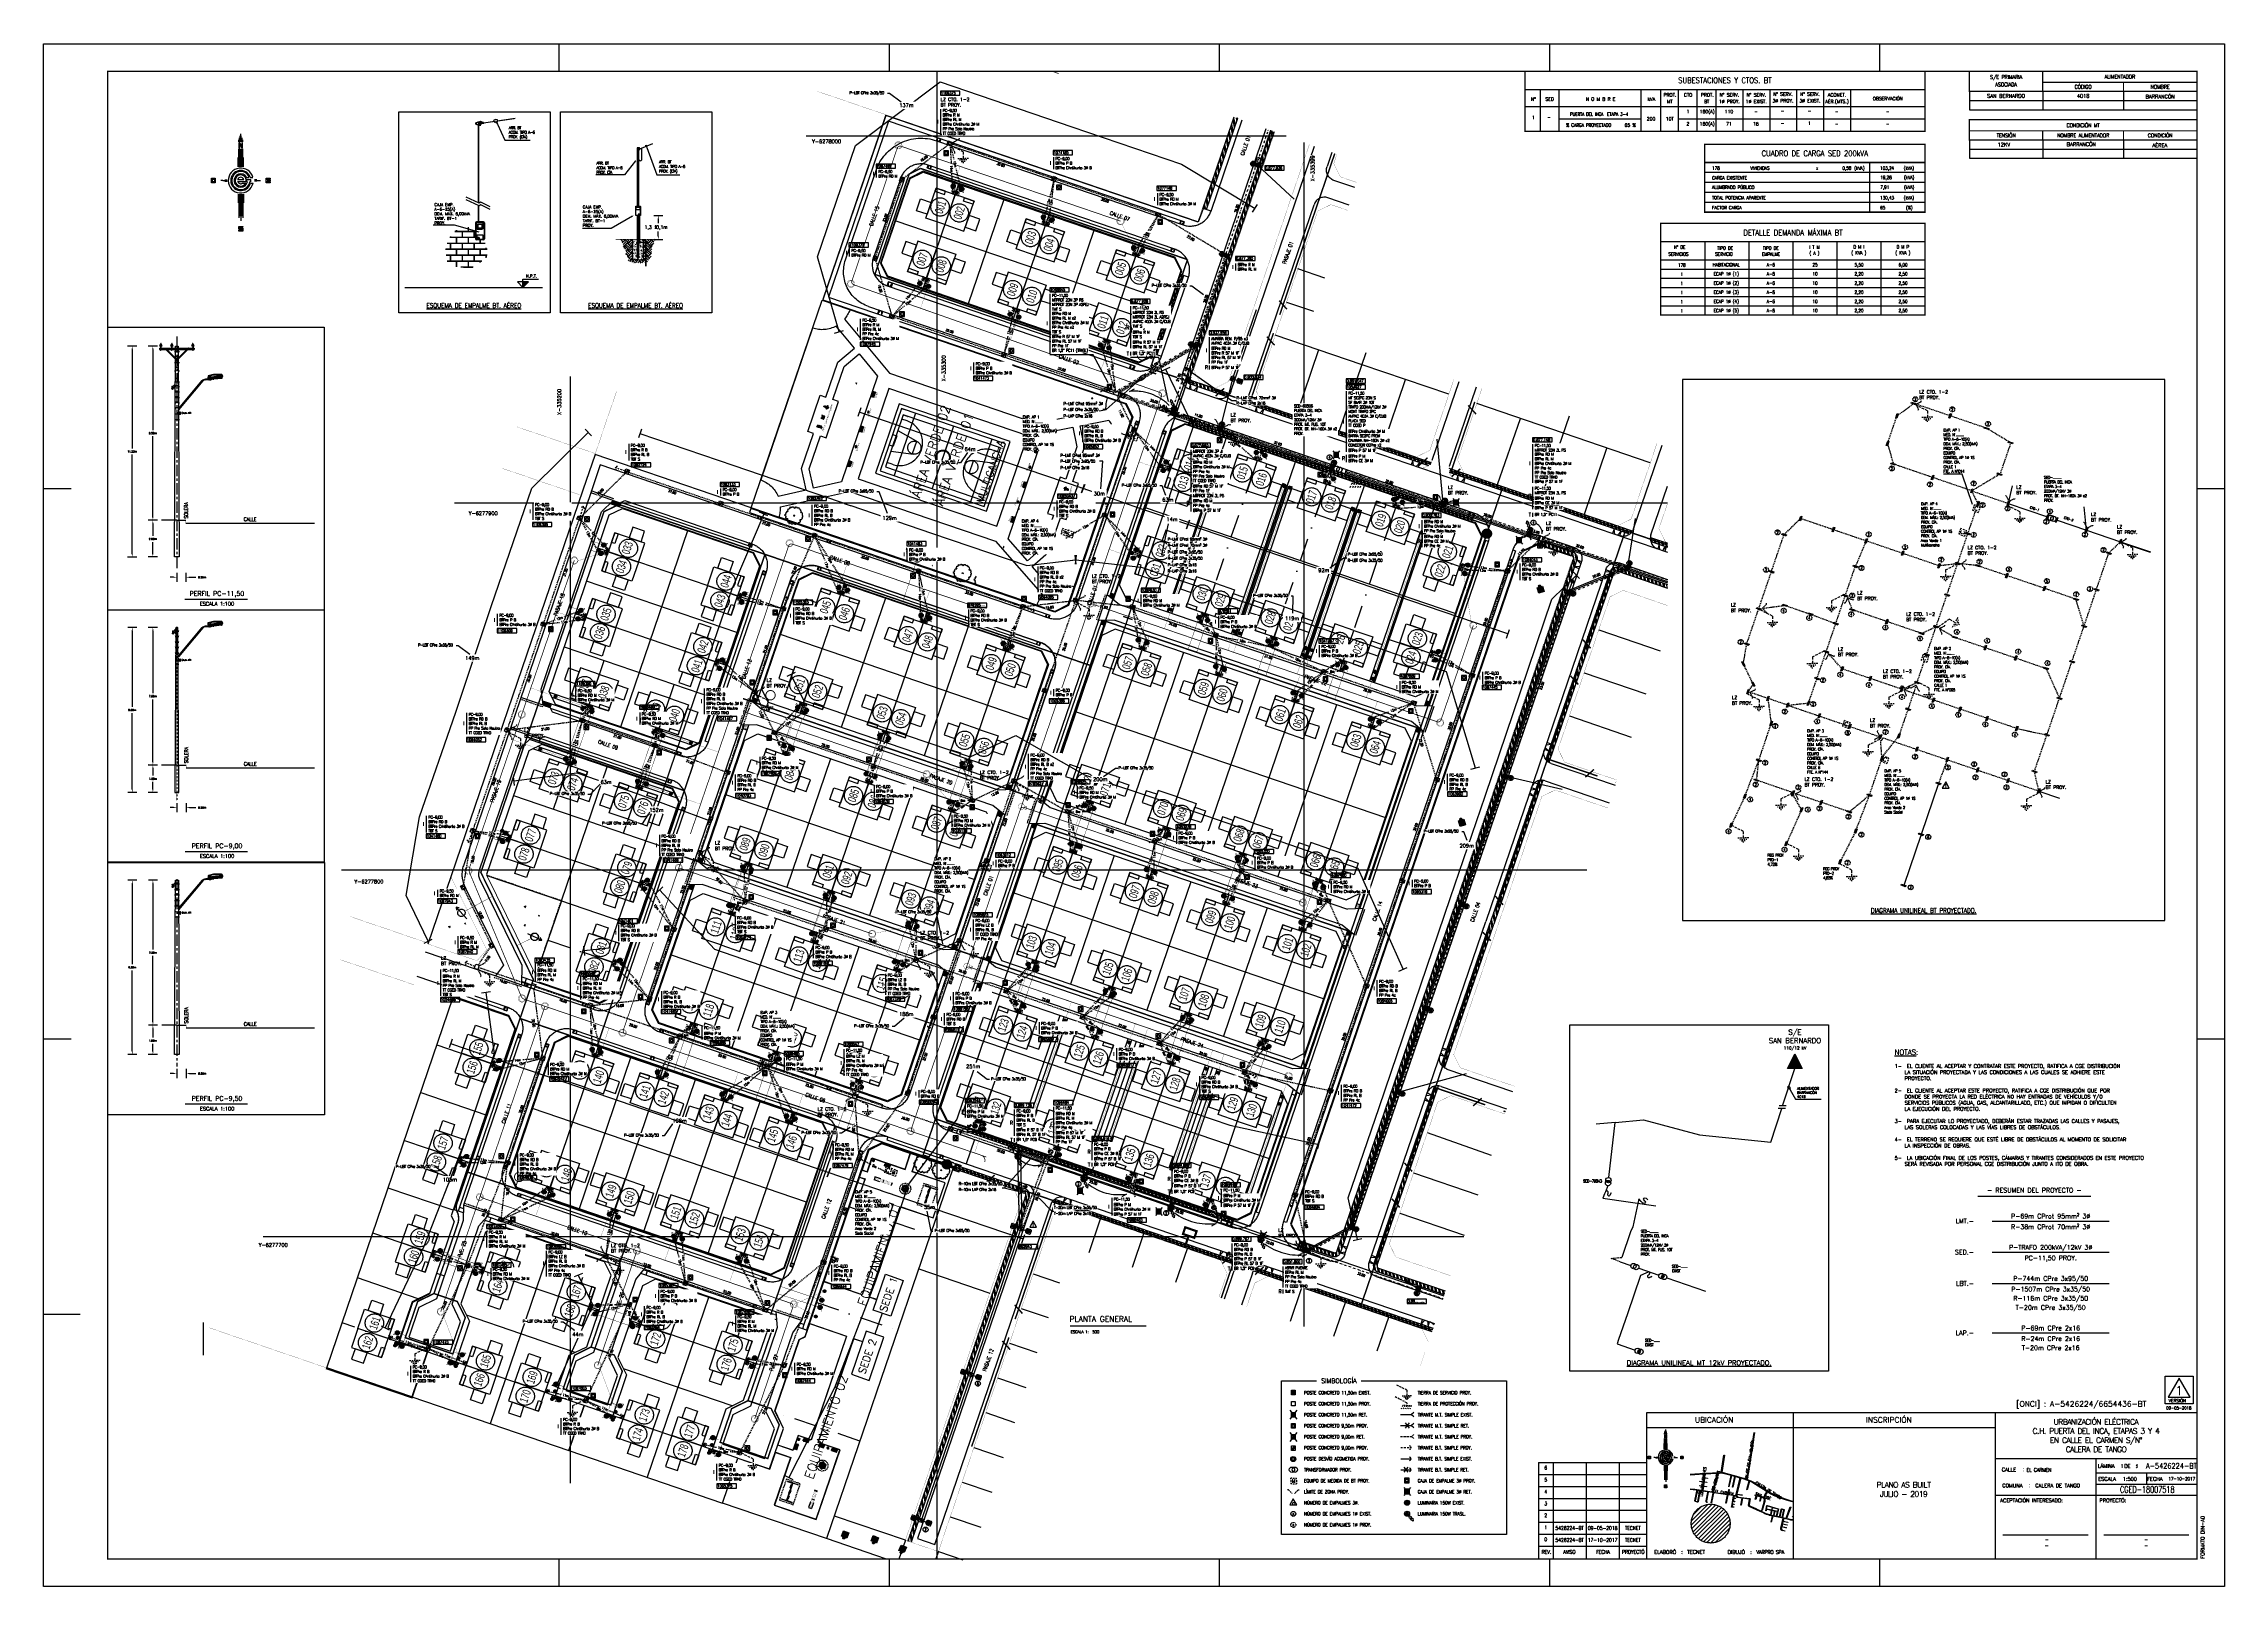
# Paper-space layout 'Presentación1' of a CAD drawing. Extents: x 323835 to 325024, y 6277392 to 6278233.
# The model-space entities are those that its viewports show. They can reach past a viewport. Long polylines and large blocks are cut down to what shows.
import ezdxf
from ezdxf.enums import TextEntityAlignment as Align

# ---------------------------------------------------------------- set-up
doc = ezdxf.new("R2010")
doc.units = 0
doc.header["$LTSCALE"] = 5
for name, pattern in [('CENTER', [2, 1.25, -0.25, 0.25, -0.25]), ('DASHDOT', [1, 0.5, -0.25, 0, -0.25]), ('DASHDOTX2', [2, 1, -0.5, 0, -0.5]), ('DASHED', [0.75, 0.5, -0.25]), ('DASHED2', [0.375, 0.25, -0.125]), ('DIVIDEX2', [2.5, 1, -0.5, 0, -0.5, 0, -0.5]), ('HIDDEN', [0.375, 0.25, -0.125])]:
    doc.linetypes.add(name, pattern=pattern)
for name, color, linetype in [('ACOM-P', 251, 'DASHED'), ('CALLES-URBANAS', 6, 'Continuous'), ('COTAS', 11, 'Continuous'), ('CUADROS', 7, 'Continuous'), ('EQUIPOS', 240, 'Continuous'), ('EQUIPOS_E', 240, 'Continuous'), ('EQUIPOS_P', 240, 'Continuous'), ('EQUIPOS_T', 240, 'Continuous'), ('ESTRUCTURAS', 42, 'Continuous'), ('ESTRUCTURAS_E', 42, 'Continuous'), ('ESTRUCTURAS_P', 42, 'Continuous'), ('ESTRUCTURAS_R', 42, 'Continuous'), ('FORMATO', 20, 'Continuous'), ('GRILLA', 254, 'Continuous'), ('LAP_A_E', 100, 'Continuous'), ('LAP_A_P', 100, 'DASHED'), ('LAP_A_R', 30, 'Continuous'), ('LAP_A_T', 30, 'Continuous'), ('LBT_A_E', 100, 'Continuous'), ('LBT_A_P', 100, 'DASHED'), ('LBT_A_R', 30, 'Continuous'), ('LINEA-EDIFICACION-URBANA', 21, 'Continuous'), ('LMT_A_E', 10, 'DASHDOTX2'), ('LMT_A_P', 10, 'DIVIDEX2'), ('LMT_A_R', 40, 'DASHDOTX2'), ('LUMINARIAS', 7, 'Continuous'), ('MUROS', 8, 'Continuous'), ('NOMBRE-CALLE', 2, 'Continuous'), ('NOMBRESLOTES', 2, 'Continuous'), ('Numero', 42, 'Continuous'), ('PERFIL_VIALIDAD', 7, 'Continuous'), ('PLANTA', 6, 'Continuous'), ('POSTES', 41, 'Continuous'), ('POSTES_E', 41, 'Continuous'), ('POSTES_P', 41, 'Continuous'), ('POSTES_R', 41, 'Continuous'), ('Prosan Agua Potable D. Arranque', 1, 'Continuous'), ('Prosan Agua Potable D. MAP', 5, 'Continuous'), ('Prosan Agua Potable P. Cañeria Existente', 5, '2xCAÑ_EXIS_1'), ('Prosan Agua Potable P. Cañeria Proyectada', 1, 'Continuous'), ('Prosan Agua Potable P. Grifos Existentes', 5, 'Continuous'), ('Prosan Agua Potable P. Grifos Proyectados', 1, 'Continuous'), ('Prosan Agua Potable P. MAP', 1, 'Continuous'), ('Prosan Agua Potable P. Valvula Proyectada', 1, 'Continuous'), ('Prosan Alcantarillado D. Union Domiciliaria', 4, 'Continuous'), ('Prosan Alcantarillado P. CI Proyectada', 1, 'Continuous'), ('Prosan Alcantarillado P. Colector Proyectado', 1, 'Continuous'), ('Prosan General Bancas', 8, 'Continuous'), ('Prosan General Basura', 8, 'Continuous'), ('Prosan General Canal Existente', 8, 'Continuous'), ('Prosan General Cancha', 8, 'Continuous'), ('Prosan General Deslindes', 8, 'DASHDOTX2'), ('Prosan General Juegos Infantiles', 8, 'Continuous'), ('Prosan General Linea Oficial', 6, 'DASHDOTX2'), ('Prosan General Maquinas Ejercicios', 8, 'Continuous'), ('Prosan General Sede Social', 8, 'Continuous'), ('Prosan General Textos', 8, 'Continuous'), ('Prosan General Vegetación', 8, 'Continuous'), ('Prosan Pavimentación Baden Proyectado', 8, 'Continuous'), ('Prosan Pavimentación Calzada Existente Asfalto', 8, 'Continuous'), ('Prosan Pavimentación Dispositivo de Rodados Existente', 8, 'Continuous'), ('Prosan Pavimentación Dispositivo de Rodados Proyectado', 8, 'Continuous'), ('Prosan Pavimentación Solera Existente', 8, 'DASHDOT'), ('Prosan Pavimentación Solera Proyectada', 8, 'Continuous'), ('Prosan Pavimentación Solera Rebajada Proyectada', 8, 'HIDDEN'), ('Prosan Pavimentación Vereda Existente', 8, 'Continuous'), ('Prosan Pavimentación Vereda Existente Hatch', 8, 'Continuous'), ('Prosan Pavimentación Vereda Proyectada', 8, 'Continuous'), ('Prosan Pavimentación Vereda Reforzada Proyectada Hatch', 8, 'Continuous'), ('PUNTO-DE-INTERES', 254, 'Continuous'), ('servicios', 6, 'Continuous'), ('TEXTO', 2, 'Continuous'), ('TEXTO-AP_P', 50, 'Continuous'), ('TEXTO-AP_R', 50, 'Continuous'), ('TEXTO-AP_T', 50, 'Continuous'), ('TEXTO-BT_P', 151, 'Continuous'), ('TEXTO-BT_R', 151, 'Continuous'), ('TEXTO-BT_T', 151, 'Continuous'), ('TEXTO-MT_P', 1, 'Continuous'), ('TEXTO-MT_R', 1, 'Continuous'), ('TEXTO-RESUMEN-PROYECTO', 255, 'Continuous'), ('VENTANA', 7, 'Continuous')]:
    doc.layers.add(name, color=color, linetype=linetype)
doc.layers.add('Prosan General Areas Verdes', color=8, linetype='Continuous', lineweight=5)
doc.layers.get('VENTANA').off()
doc.styles.add('2mm', font='simplex.shx', dxfattribs={"width": 0.8, "height": 0.65})
doc.styles.add('ARIAL', font='arial.ttf', dxfattribs={"width": 0.82})
doc.styles.add('ROMANC', font='romanc', dxfattribs={"height": 2})
doc.styles.add('ROMAND', font='romand.shx', dxfattribs={"height": 2})
doc.styles.add('ROMANS', font='romans.shx', dxfattribs={"height": 1})
doc.styles.add('ROMANT', font='romant.shx', dxfattribs={"height": 2})
doc.styles.add('SANSSERIF', font='sas_____.pfb', dxfattribs={"height": 3})
doc.styles.get("Standard").update_dxf_attribs({"font": '', "height": 2})
doc.styles.add('Swis-50', font='swissc.ttf', dxfattribs={"width": 0.85})
doc.styles.get('Standard').set_extended_font_data('Arial Black', bold=True)
doc.linetypes.add('2xCAÑ_EXIS_1', pattern='A,1,-0.001,["/",Standard,S=0.2,R=0,X=-0.2,Y=-0.1],0', length=1.001)
doc.dimstyles.new('ACOMETIDA 500', dxfattribs={"dimtxt": 0.65, "dimasz": 1.8, "dimexe": 1.25, "dimexo": 0.625, "dimtad": 0, "dimdec": 0, "dimtxsty": '2mm', "dimblk": 'NONE', "dimcen": 2.5, "dimse1": 1, "dimse2": 1, "dimclrd": 256, "dimclrt": 2, "dimadec": 0, "dimazin": 0, "dimtfac": 1, "dimtdec": 0, "dimtmove": 0, "dimatfit": 3, "dimldrblk": 'NONE', "dimfxl": 1, "dimtfill": 1, "dimlwd": -1, "dimarcsym": 2})
doc.dimstyles.new('COTA 500', dxfattribs={"dimtxt": 0.9, "dimasz": 0.9, "dimexe": 1.25, "dimexo": 1.25, "dimgap": 1.2, "dimtad": 0, "dimtih": 1, "dimtoh": 1, "dimdec": 0, "dimzin": 0, "dimdsep": 46, "dimtxsty": 'ROMANS', "dimcen": 0, "dimclrd": 11, "dimclre": 11, "dimclrt": 256, "dimadec": 0, "dimazin": 0, "dimtfac": 1, "dimtdec": 0, "dimtofl": 0, "dimtmove": 0, "dimatfit": 3, "dimfxl": 1.25, "dimfxlon": 1, "dimtfill": 1, "dimtolj": 1, "dimtzin": 0, "dimarcsym": 0})
doc.dimstyles.new('ELIPSE 500', dxfattribs={"dimtxt": 0.9, "dimasz": 0.9, "dimexe": 2.5, "dimexo": 2.5, "dimgap": 1.2, "dimtad": 0, "dimtih": 1, "dimtoh": 1, "dimdec": 0, "dimzin": 0, "dimdsep": 46, "dimtxsty": 'ROMANS', "dimblk": 'ELLIP', "dimcen": 0, "dimclrd": 11, "dimclre": 11, "dimclrt": 256, "dimadec": 0, "dimazin": 0, "dimtfac": 1, "dimtdec": 0, "dimtofl": 0, "dimtmove": 0, "dimatfit": 3, "dimldrblk": 'ELLIP', "dimfxlon": 1, "dimtolj": 1, "dimtzin": 0, "dimarcsym": 0})
doc.dimstyles.new('GRILLA X 500', dxfattribs={"dimtxt": 0.5, "dimasz": 1.8, "dimexe": 1.25, "dimexo": 0.625, "dimtad": 0, "dimdec": 0, "dimtxsty": 'ROMANS', "dimblk": 'NONE', "dimcen": 2.5, "dimse1": 1, "dimse2": 1, "dimsd1": 1, "dimsd2": 1, "dimclrd": 256, "dimclrt": 256, "dimadec": 0, "dimazin": 0, "dimtfac": 1, "dimtdec": 0, "dimtmove": 0, "dimatfit": 3, "dimldrblk": 'NONE', "dimfxlon": 1, "dimtfill": 1, "dimlwd": -1, "dimarcsym": 2})
doc.dimstyles.new('GRILLA Y 500', dxfattribs={"dimtxt": 0.5, "dimasz": 1.8, "dimexe": 1.25, "dimexo": 0.625, "dimtad": 0, "dimdec": 0, "dimtxsty": 'ROMANS', "dimblk": 'NONE', "dimcen": 2.5, "dimse1": 1, "dimse2": 1, "dimsd1": 1, "dimsd2": 1, "dimclrd": 256, "dimclrt": 256, "dimadec": 0, "dimazin": 0, "dimtfac": 1, "dimtdec": 0, "dimtmove": 0, "dimatfit": 3, "dimldrblk": 'NONE', "dimfxlon": 1, "dimtfill": 1, "dimlwd": -1, "dimarcsym": 2})
doc.dimstyles.new('PERFIL', dxfattribs={"dimtxt": 1.8, "dimasz": 1.8, "dimexe": 2.5, "dimexo": 2.5, "dimgap": 1.2, "dimtad": 0, "dimtih": 1, "dimtoh": 1, "dimlfac": 0.1, "dimzin": 0, "dimdsep": 46, "dimtxsty": 'ROMANS', "dimcen": 0, "dimclrd": 11, "dimclre": 11, "dimclrt": 256, "dimadec": 0, "dimazin": 0, "dimtfac": 1, "dimtofl": 0, "dimtmove": 0, "dimatfit": 3, "dimfxlon": 1, "dimtfill": 1, "dimtolj": 1, "dimtzin": 0, "dimarcsym": 0})
doc.dimstyles.new('Romans', dxfattribs={"dimtxt": 0.9, "dimasz": 0.9, "dimexe": 2.5, "dimexo": 2.5, "dimgap": 1.2, "dimtad": 0, "dimtih": 1, "dimtoh": 1, "dimdec": 0, "dimzin": 0, "dimdsep": 46, "dimtxsty": 'ROMANS', "dimcen": 0, "dimclrd": 11, "dimclre": 11, "dimclrt": 256, "dimadec": 0, "dimazin": 0, "dimtfac": 1, "dimtdec": 0, "dimtofl": 0, "dimtmove": 0, "dimatfit": 3, "dimfxlon": 1, "dimtolj": 1, "dimtzin": 0, "dimarcsym": 0})
doc.dimstyles.new('VANO 500', dxfattribs={"dimtxt": 0.65, "dimasz": 1.8, "dimexe": 0, "dimexo": 8, "dimgap": 1.2, "dimtad": 0, "dimdec": 0, "dimzin": 0, "dimdsep": 46, "dimtxsty": '2mm', "dimblk": 'NONE', "dimcen": 0, "dimse1": 1, "dimse2": 1, "dimsd1": 1, "dimsd2": 1, "dimclrd": 7, "dimclrt": 2, "dimadec": 0, "dimazin": 0, "dimtfac": 1, "dimtdec": 0, "dimtofl": 0, "dimtmove": 0, "dimatfit": 3, "dimldrblk": 'NONE', "dimfxl": 1, "dimtfill": 1, "dimtolj": 1, "dimtzin": 0, "dimlwd": 25, "dimarcsym": 0})
pattern_1 = [(101.1514259, (398815.0219, 6883263.93105), (-0.9345162955, -0.1842160236), []), (101.1514259, (398815.272, 6883264.304), (-0.9345162955, -0.1842160236), [])]
pattern_2 = [(0, (398815.02187, 6883263.93105), (0.079375, 0.15875), [0, -0.15875])]
pattern_3 = [(101.1514259, (398815.0219, 6884201.1882), (-0.9345162955, -0.1842160236), []), (101.1514259, (398815.272, 6884201.5611), (-0.9345162955, -0.1842160236), [])]

# ---------------------------------------------------------------- blocks, each defined once
blk = doc.blocks.new('A0')
at = {"color": 4}
blk.add_line((0, 148.5), (20, 148.5), dxfattribs=at)
at = {"layer": 'FORMATO', "color": 6}
for p, q in [((0, 0), (0, 841)), ((0, 841), (1189, 841)), ((1001, 841), (1001, 826)), ((1189, 841), (1189, 0)), ((0, 598.5), (15, 598.5)), ((1174, 598.5), (1189, 598.5)), ((0, 298.5), (15, 298.5)), ((1174, 298.5), (1189, 298.5)), ((1001, 15), (1001, 0)), ((1189, 0), (0, 0))]:
    blk.add_line(p, q, dxfattribs=at)
for points in [[(281, 841), (281, 826)], [(461, 841), (461, 826)], [(641, 841), (641, 826)], [(821, 841), (821, 826)], [(281, 15), (281, 0)], [(461, 15), (461, 0)], [(641, 15), (641, 0)], [(821, 15), (821, 0)]]:
    blk.add_lwpolyline(points, dxfattribs=at)
at = {"layer": 'FORMATO', "const_width": 0.7}
blk.add_lwpolyline([(35, 826), (1174, 826), (1174, 15), (35, 15)], close=True, dxfattribs=at)
at = {"layer": 'FORMATO', "style": 'ROMANS'}
blk.add_text('FORMATO DIN-A0', height=2, rotation=90, dxfattribs=at).set_placement((1178.1, 15.1))
blk = doc.blocks.new('*U432')
at = {"layer": 'TEXTO-BT_R'}
blk.add_blockref('A0', (-1189, 0), dxfattribs=at)
blk = doc.blocks.new('NORTE-CGE')
at = {"layer": 'FORMATO', "color": 11, "linetype": 'Continuous'}
for p, q in [((-0.4, 21.1), (-0.4, 24.3)), ((0.3, 21.1), (0.3, 24.3)), ((-1.5, 7.4), (-1.5, 12.6)), ((-1.1, 21.1), (-1.1, 22.1)), ((-1.1, 7.5), (-1.1, 17.3)), ((-0.7, 21.1), (-0.7, 23.2)), ((-0.7, 7.5), (-0.7, 17.3)), ((-0.4, 7.5), (-0.4, 17.3)), ((0.4, 7.5), (0.3, 17.3)), ((0.7, 21.1), (0.7, 23.2)), ((0.7, 7.5), (0.7, 17.3)), ((1.1, 21.1), (1.1, 22.1)), ((1.1, 7.5), (1.1, 17.3)), ((1.4, 7.4), (1.4, 12.6)), ((-8.7, 0.4), (-7.5, 0.4)), ((8.7, 0.4), (7.5, 0.4)), ((-8.7, -0.4), (-7.5, -0.4)), ((-1.4, -7.4), (-1.4, -12.2)), ((-1.1, -7.5), (-1.1, -20.4)), ((-0.7, -7.5), (-0.7, -19.5)), ((-0.4, -7.5), (-0.4, -18.7)), ((0.4, -7.5), (0.4, -18.7)), ((0.7, -7.5), (0.7, -19.5)), ((1.1, -7.5), (1.1, -20.4)), ((1.4, -7.4), (1.4, -12.2)), ((8.7, -0.4), (7.5, -0.4))]:
    blk.add_line(p, q, dxfattribs=at)
at = {"layer": 'FORMATO', "color": 2, "linetype": 'Continuous'}
for p, q in [((0, 21.1), (0, 25.4)), ((0, 8.7), (0, 17.3)), ((-9.7, 0), (-7.5, 0)), ((0, 7.5), (0, 8.7)), ((8.7, 0), (7.5, 0)), ((8.7, 0), (10.8, 0)), ((-9.7, 0), (-10.9, 0)), ((0, -7.5), (0, -8.5)), ((0, -8.5), (0, -22))]:
    blk.add_line(p, q, dxfattribs=at)
at = {"layer": 'FORMATO', "color": 3, "linetype": 'Continuous'}
for p, q in [((-1.1, 20.5), (-1.1, 17.9)), ((-0.6, 20.5), (-1.1, 20.5)), ((-1.1, 17.9), (-0.6, 17.9)), ((0.5, 18.7), (-0.6, 20.5)), ((-0.6, 17.9), (-0.6, 19.7)), ((-0.6, 19.7), (0.5, 17.9)), ((1, 20.5), (0.5, 20.5)), ((0.5, 20.5), (0.5, 18.7)), ((0.5, 17.9), (1, 17.9)), ((1, 17.9), (1, 20.5))]:
    blk.add_line(p, q, dxfattribs=at)
at = {"layer": 'FORMATO', "color": 1, "linetype": 'Continuous'}
for p, q in [((-1.7, 0.6), (1.7, 0.6)), ((5.2, 1.7), (6.6, 1.7)), ((-1.7, -0.6), (3, -0.6)), ((1, -1.4), (2.7, -1.4)), ((5.3, -1.4), (6.7, -1.4))]:
    blk.add_line(p, q, dxfattribs=at)
at = {"layer": 'FORMATO', "color": 6, "linetype": 'Continuous'}
for p, q in [((3.2, 1.7), (4.6, 1.7)), ((3.3, 0.6), (5.4, 0.6)), ((3.3, -0.6), (3.6, -0.6)), ((4.9, -0.6), (5.4, -0.6))]:
    blk.add_line(p, q, dxfattribs=at)
at = {"layer": 'FORMATO', "color": 3, "linetype": 'Continuous'}
blk.add_lwpolyline([(-16, 1.3), (-13.9, 1.3), (-13.9, -1.3), (-16, -1.3), (-16, 1.3)], dxfattribs=at)
for points in [[(-15.5, 0.8), (-14.4, 0.8), (-14.4, -0.8), (-15.5, -0.8)], [(14.4, -0.8), (16, -0.8), (16, -1.3), (13.8, -1.3), (13.8, 1.3), (16, 1.3), (16, 0.8), (14.4, 0.8), (14.4, 0.3), (16, 0.3), (16, -0.3), (14.4, -0.3)], [(-1.1, -25), (1.1, -25), (1.1, -25.5), (-0.5, -25.5), (-0.5, -26), (1.1, -26), (1.1, -27.6), (-1.1, -27.6), (-1.1, -27.1), (0.5, -27.1), (0.5, -26.6), (-1.1, -26.6)]]:
    blk.add_lwpolyline(points, close=True, dxfattribs=at)
at = {"layer": 'FORMATO', "color": 1, "linetype": 'Continuous'}
for radius, start, end in [(6.82, 14.7856, 347.8447), (5.47, 18.5524, 344.7659), (3.04, 348.2761, 331.6278), (1.76, 20.0173, 160.0432), (1.76, 200.5871, 304.9561)]:
    blk.add_arc((0, 0), radius, start, end, dxfattribs=at)
at = {"layer": 'FORMATO', "color": 6, "linetype": 'Continuous'}
for radius, start, end in [(4.94, 20.4219, 352.5622), (3.65, 28.1216, 349.9139), (3.34, 348.954, 10.2817), (5.47, 353.2925, 6.2698)]:
    blk.add_arc((0, 0), radius, start, end, dxfattribs=at)
blk = doc.blocks.new('ESCALA')
at = {"layer": 'TEXTO'}
blk.add_lwpolyline([(-20.7, 0), (20.7, 0)], dxfattribs=at)
at = {"layer": 'TEXTO', "color": 7, "style": 'ROMANT'}
blk.add_text('PLANTA GENERAL', height=3, dxfattribs=at).set_placement((-21, 2.2))
at = {"layer": 'TEXTO', "style": 'ROMANS', "width": 0.9}
blk.add_text('ESCALA 1:', height=1.6, dxfattribs=at).set_placement((-20.4, -4.1))
at = {"layer": 'TEXTO', "ltscale": 5, "style": 'ROMANS', "width": 0.9}
blk.add_attdef('ESCALA', (-8.6, -4.1), '', height=1.6, dxfattribs=at)
blk = doc.blocks.new('CUADRO2.-1')
at = {"layer": 'FORMATO', "const_width": 0.7}
for points in [[(62, 7.6), (-62, 7.6), (-62, 18.6), (62, 18.6)], [(62, -18.9), (-62, -18.9), (-62, -7.9), (62, -7.9)]]:
    blk.add_lwpolyline(points, close=True, dxfattribs=at)
for points in [[(-22, 18.6), (-22, 7.6)], [(-22, 12.6), (62, 12.6)], [(22, 12.6), (22, 7.6)], [(-62, -13.9), (62, -13.9)], [(-22, -13.9), (-22, -18.9)], [(22, -13.9), (22, -18.9)]]:
    blk.add_lwpolyline(points, dxfattribs=at)
at = {"layer": 'FORMATO'}
for points in [[(-62, 7.6), (-62, 2.6)], [(-62, 2.6), (62, 2.6)], [(-62, 2.6), (-62, -2.4)], [(-22, 7.6), (-22, 2.6)], [(-22, 2.6), (-22, -2.4)], [(22, 7.6), (22, 2.6)], [(22, 2.6), (22, -2.4)], [(62, 7.6), (62, 2.6)], [(62, 2.6), (62, -2.4)], [(-62, -2.4), (62, -2.4)], [(-62, -18.9), (-62, -23.9)], [(-22, -18.9), (-22, -23.9)], [(22, -18.9), (22, -23.9)], [(62, -18.9), (62, -23.9)], [(-62, -23.9), (62, -23.9)], [(-62, -23.9), (-62, -28.9)], [(-62, -28.9), (62, -28.9)], [(-22, -23.9), (-22, -28.9)], [(22, -23.9), (22, -28.9)], [(62, -23.9), (62, -28.9)]]:
    blk.add_lwpolyline(points, dxfattribs=at)
at = {"layer": 'FORMATO', "color": 31, "style": 'ROMANT', "width": 0.9}
for s, p in [('S/E PRIMARIA', (-42, 15.4)), ('ASOCIADA', (-42, 11.3)), ('ALIMENTADOR', (20, 15.6)), ('CÓDIGO', (0, 10.1)), ('NOMBRE', (42, 10.1)), ('CONDICIÓN MT', (0, -10.9)), ('TENSIÓN', (-42, -16.4)), ('NOMBRE ALIMENTADOR', (0, -16.4)), ('CONDICIÓN', (42, -16.4))]:
    blk.add_text(s, height=2.1, dxfattribs=at).set_placement(p, align=Align.MIDDLE_CENTER)
at = {"layer": 'FORMATO', "color": 31, "style": 'ROMANS'}
for tag, p in [('SUBESTACIÓN', (-42, 5.1)), ('SUBESTACIÓN', (-42, 0.1)), ('CÓDIGO', (0, 5.1)), ('CÓDIGO', (0, 0.1)), ('NOMBRE', (42, 5.1)), ('NOMBRE', (42, 0.1)), ('TENSIÓN', (-43.2, -21.4)), ('NOMBRE', (-1, -20.9)), ('CONDICIÓN', (41.8, -21.4)), ('TENSIÓN', (-43.2, -26.4)), ('NOMBRE', (-1, -25.9)), ('CONDICIÓN', (41.8, -26.4))]:
    blk.add_attdef(tag, text='', height=2, dxfattribs=at).set_placement(p, align=Align.MIDDLE)
blk = doc.blocks.new('A$C461B3DCE')
at = {"layer": 'Prosan Agua Potable D. MAP', "ltscale": 2}
h = blk.add_hatch(color=4, dxfattribs=at)
h.dxf.hatch_style = 1
edge = h.paths.add_edge_path()
edge.add_line((0.77, 0.54), (0.75, 0.53))
edge.add_arc((0.52, 0.38), 0.276, 393.9372, 430.8894)
edge.add_arc((0.52, 0.38), 0.276, 70.9068, 215.4928)
edge.add_line((0.3, 0.22), (0.28, 0.2))
edge.add_arc((0.52, 0.38), 0.301, 70.8894, 215.4447, ccw=False)
edge.add_arc((0.52, 0.38), 0.301, 394.0026, 430.8894, ccw=False)
h = blk.add_hatch(color=4, dxfattribs=at)
h.dxf.hatch_style = 1
edge = h.paths.add_edge_path()
edge.add_line((0.76, 0.56), (0.74, 0.54))
edge.add_arc((0.52, 0.38), 0.276, 0, 36.9522, ccw=False)
edge.add_arc((0.52, 0.38), 0.276, 215.3966, 359.9827, ccw=False)
edge.add_line((0.3, 0.22), (0.28, 0.2))
edge.add_arc((0.52, 0.38), 0.301, 215.4447, 360)
edge.add_arc((0.52, 0.38), 0.301, 0, 36.8868)
at = {"layer": 'Prosan Agua Potable D. MAP', "color": 4, "ltscale": 2, "const_width": 0.05}
blk.add_lwpolyline([(0, 0), (1.02, 0.75), (0.94, 0.52), (1.02, 0.75), (0.78, 0.74)], dxfattribs=at)
at = {"layer": 'Prosan Agua Potable D. MAP', "color": 4, "ltscale": 2}
for radius in [0.301, 0.276]:
    blk.add_circle((0.52, 0.38), radius, dxfattribs=at)
blk = doc.blocks.new('agua potable')
at = {"layer": 'Prosan Agua Potable D. Arranque', "color": 4, "const_width": 0.1}
for points in [[(335793.97, 6282664.06), (335794.5, 6282665.61)], [(335796.29, 6282663.27), (335796.81, 6282664.82)], [(335818.57, 6282655.66), (335819.1, 6282657.21)], [(335820.89, 6282654.87), (335821.42, 6282656.42)], [(335843.18, 6282647.26), (335843.71, 6282648.81)], [(335845.5, 6282646.47), (335846.03, 6282648.02)], [(335876.6, 6282591.42), (335877.13, 6282592.97)], [(335851.18, 6282586.49), (335849.64, 6282587.02)], [(335851.97, 6282588.81), (335850.43, 6282589.33)], [(335878.92, 6282590.63), (335879.45, 6282592.18)], [(335895.29, 6282585.04), (335895.81, 6282586.59)], [(335897.6, 6282584.25), (335898.13, 6282585.8)], [(335914.09, 6282578.62), (335914.62, 6282580.17)], [(335916.41, 6282577.83), (335916.94, 6282579.38)], [(335843.03, 6282562.61), (335841.49, 6282563.14)], [(335843.82, 6282564.93), (335842.28, 6282565.46)], [(335783.91, 6282561.65), (335780.21, 6282550.82)], [(335933.49, 6282558.4), (335935.48, 6282557.72)], [(335934.28, 6282560.72), (335936.27, 6282560.03)], [(335925.48, 6282534.87), (335927.45, 6282534.19)], [(335926.27, 6282537.18), (335928.24, 6282536.51)], [(335660.8, 6282466.35), (335668.27, 6282470.37)], [(335678.99, 6282458.98), (335674.98, 6282457.01)], [(335731.01, 6282416.58), (335731.54, 6282418.13)], [(335733.33, 6282415.79), (335733.85, 6282417.34)], [(335799.91, 6282407.82), (335799.38, 6282406.28)], [(335802.22, 6282407.03), (335801.7, 6282405.48)], [(335820.53, 6282400.78), (335820, 6282399.24)], [(335822.84, 6282399.99), (335822.32, 6282398.45)], [(335841.62, 6282393.58), (335841.09, 6282392.04)], [(335843.94, 6282392.79), (335843.41, 6282391.24)], [(335682.45, 6282389.86), (335681.92, 6282388.31)], [(335684.77, 6282389.06), (335684.24, 6282387.52)], [(335862.71, 6282386.38), (335862.18, 6282384.84)], [(335865.03, 6282385.59), (335864.5, 6282384.05)], [(335700.31, 6282383.76), (335699.78, 6282382.21)], [(335702.62, 6282382.97), (335702.09, 6282381.42)], [(335717.79, 6282377.79), (335717.26, 6282376.25)], [(335720.1, 6282377), (335719.58, 6282375.45)], [(335735.3, 6282371.82), (335734.77, 6282370.27)], [(335737.61, 6282371.02), (335737.08, 6282369.48)], [(335757.14, 6282358.54), (335746.15, 6282362.09)], [(335757.58, 6282360.52), (335746.85, 6282364.12)], [(335685.69, 6282337.5), (335687.83, 6282336.77)], [(335686.67, 6282333.61), (335687.75, 6282336.22)]]:
    blk.add_lwpolyline(points, dxfattribs=at)
for points, elevation in [([(335784.9, 6282637.49), (335784.37, 6282635.94)], -499.81), ([(335787.21, 6282636.7), (335786.69, 6282635.15)], -499.81), ([(335809.5, 6282629.09), (335808.97, 6282627.54)], -499.81), ([(335811.82, 6282628.3), (335811.29, 6282626.75)], -499.81), ([(335834.11, 6282620.69), (335833.58, 6282619.14)], -499.81), ([(335836.42, 6282619.9), (335835.9, 6282618.35)], -499.81), ([(335697.89, 6282563.85), (335695.17, 6282564.78)], -499.81), ([(335698.68, 6282566.17), (335695.96, 6282567.1)], -499.81), ([(335737.09, 6282552.9), (335738.63, 6282552.38)], -499.81), ([(335762.8, 6282554.72), (335763.43, 6282556.55)], -499.81), ([(335765.12, 6282553.93), (335765.75, 6282555.76)], -499.81), ([(335691.66, 6282546.04), (335689.07, 6282546.92)], -499.81), ([(335692.45, 6282548.36), (335689.86, 6282549.24)], -499.81), ([(335736.29, 6282550.59), (335737.84, 6282550.06)], -499.81), ([(335785.2, 6282547.07), (335785.83, 6282548.9)], -499.81), ([(335787.52, 6282546.28), (335788.14, 6282548.11)], -499.81), ([(335860.97, 6282546.43), (335858, 6282537.74)], -499.81), ([(335863.28, 6282545.64), (335860.32, 6282536.95)], -499.81), ([(335807.6, 6282539.42), (335808.22, 6282541.26)], -499.81), ([(335809.92, 6282538.63), (335810.54, 6282540.47)], -499.81), ([(335844.42, 6282540.33), (335845.05, 6282542.16)], -499.81), ([(335846.74, 6282539.54), (335847.37, 6282541.37)], -499.81), ([(335879.81, 6282539.99), (335876.85, 6282531.3)], -499.81), ([(335731.09, 6282534.86), (335732.63, 6282534.34)], -499.81), ([(335865.52, 6282533.13), (335866.14, 6282534.96)], -499.81), ([(335867.83, 6282532.33), (335868.46, 6282534.17)], -499.81), ([(335882.13, 6282539.2), (335879.16, 6282530.51)], -499.81), ([(335898.67, 6282533.56), (335895.7, 6282524.87)], -499.81), ([(335730.29, 6282532.55), (335731.84, 6282532.02)], -499.81), ([(335886.61, 6282525.92), (335887.24, 6282527.76)], -499.81), ([(335900.98, 6282532.77), (335898.02, 6282524.08)], -499.81), ([(335693.09, 6282521.59), (335689.1, 6282509.91)], -499.81), ([(335751.62, 6282521.94), (335750.78, 6282519.5)], -499.81), ([(335888.93, 6282525.13), (335889.55, 6282526.96)], -499.81), ([(335695.41, 6282520.8), (335691.42, 6282509.12)], -499.81), ([(335747.71, 6282511.53), (335750.46, 6282519.61)], -499.81), ([(335750.02, 6282510.74), (335752.78, 6282518.81)], -499.81), ([(335753.93, 6282521.15), (335753.1, 6282518.71)], -499.81), ([(335907.7, 6282518.73), (335908.32, 6282520.56)], -499.81), ([(335910.02, 6282517.93), (335910.64, 6282519.77)], -499.81), ([(335688.31, 6282507.86), (335689.05, 6282510.03)], -499.81), ([(335712.46, 6282515.07), (335708.48, 6282503.4)], -499.81), ([(335714.78, 6282514.28), (335710.8, 6282502.61)], -499.81), ([(335770.26, 6282503.83), (335773.02, 6282511.91)], -499.81), ([(335772.58, 6282503.04), (335775.34, 6282511.12)], -499.81), ([(335774.01, 6282514.3), (335773.18, 6282511.85)], -499.81), ([(335776.33, 6282513.51), (335775.5, 6282511.06)], -499.81), ([(335690.63, 6282507.07), (335691.37, 6282509.24)], -499.81), ([(335792.82, 6282496.13), (335795.58, 6282504.21)], -499.81), ([(335796.41, 6282506.65), (335795.58, 6282504.21)], -499.81), ([(335798.73, 6282505.86), (335797.89, 6282503.41)], -499.81), ([(335707.95, 6282501.85), (335708.48, 6282503.4)], -499.81), ([(335710.27, 6282501.06), (335710.8, 6282502.61)], -499.81), ([(335795.14, 6282495.34), (335797.89, 6282503.41)], -499.81), ([(335829.95, 6282495.2), (335826.98, 6282486.51)], -499.81), ([(335832.27, 6282494.41), (335829.3, 6282485.72)], -499.81), ([(335671.1, 6282485.35), (335668.37, 6282486.28)], -499.81), ([(335671.89, 6282487.66), (335669.16, 6282488.6)], -499.81), ([(335826.2, 6282484.73), (335826.82, 6282486.56)], -499.81), ([(335828.51, 6282483.94), (335829.14, 6282485.77)], -499.81), ([(335850.37, 6282488.23), (335847.4, 6282479.54)], -499.81), ([(335852.69, 6282487.44), (335849.72, 6282478.75)], -499.81), ([(335871.46, 6282481.03), (335868.5, 6282472.34)], -499.81), ([(335873.78, 6282480.24), (335870.81, 6282471.55)], -499.81), ([(335710.58, 6282474.82), (335712.13, 6282474.29)], -499.81), ([(335732.84, 6282468), (335735.6, 6282476.07)], -499.81), ([(335735.16, 6282467.2), (335737.92, 6282475.28)], -499.81), ([(335736.6, 6282478.46), (335735.76, 6282476.02)], -499.81), ([(335738.91, 6282477.67), (335738.08, 6282475.23)], -499.81), ([(335846.62, 6282477.76), (335847.24, 6282479.59)], -499.81), ([(335848.94, 6282476.97), (335849.56, 6282478.8)], -499.81), ([(335892.55, 6282473.83), (335889.59, 6282465.14)], -499.81), ([(335709.79, 6282472.51), (335711.34, 6282471.98)], -499.81), ([(335755.4, 6282460.3), (335758.16, 6282468.37)], -499.81), ([(335759.15, 6282470.76), (335758.32, 6282468.32)], -499.81), ([(335761.47, 6282469.97), (335760.63, 6282467.53)], -499.81), ([(335867.71, 6282470.56), (335868.34, 6282472.39)], -499.81), ([(335870.03, 6282469.77), (335870.65, 6282471.6)], -499.81), ([(335894.87, 6282473.04), (335891.9, 6282464.35)], -499.81), ([(335757.72, 6282459.5), (335760.47, 6282467.58)], -499.81), ([(335781.75, 6282463.05), (335780.92, 6282460.6)], -499.81), ([(335784.07, 6282462.26), (335783.23, 6282459.81)], -499.81), ([(335888.8, 6282463.36), (335889.43, 6282465.19)], -499.81), ([(335891.12, 6282462.57), (335891.74, 6282464.4)], -499.81), ([(335777.96, 6282452.6), (335780.71, 6282460.67)], -499.81), ([(335780.27, 6282451.8), (335783.03, 6282459.88)], -499.81), ([(335702.35, 6282450.7), (335703.89, 6282450.17)], -499.81), ([(335703.14, 6282453.02), (335704.68, 6282452.49)], -499.81), ([(335814.42, 6282451.9), (335813.58, 6282449.45)], -499.81), ([(335816.73, 6282451.11), (335815.9, 6282448.66)], -499.81), ([(335810.66, 6282441.43), (335813.42, 6282449.51)], -499.81), ([(335812.98, 6282440.64), (335815.74, 6282448.72)], -499.81), ([(335835.51, 6282444.7), (335834.67, 6282442.25)], -499.81), ([(335831.76, 6282434.23), (335834.51, 6282442.31)], -499.81), ([(335834.07, 6282433.44), (335836.83, 6282441.52)], -499.81), ([(335837.83, 6282443.91), (335836.99, 6282441.46)], -499.81), ([(335721.76, 6282434.5), (335717.78, 6282422.82)], -499.81), ([(335724.08, 6282433.71), (335720.1, 6282422.03)], -499.81), ([(335852.85, 6282427.03), (335855.61, 6282435.11)], -499.81), ([(335855.17, 6282426.24), (335857.93, 6282434.31)], -499.81), ([(335856.6, 6282437.5), (335855.77, 6282435.05)], -499.81), ([(335858.92, 6282436.71), (335858.09, 6282434.26)], -499.81), ([(335695.53, 6282428.76), (335696.06, 6282430.31)], -499.81), ([(335697.85, 6282427.97), (335698.38, 6282429.52)], -499.81), ([(335744.16, 6282426.85), (335740.18, 6282415.18)], -499.81), ([(335873.94, 6282419.83), (335876.7, 6282427.91)], -499.81), ([(335876.26, 6282419.04), (335879.01, 6282427.12)], -499.81), ([(335877.69, 6282430.3), (335876.86, 6282427.85)], -499.81), ([(335880.01, 6282429.51), (335879.17, 6282427.06)], -499.81), ([(335669.46, 6282423.39), (335671, 6282422.86)], -499.81), ([(335670.25, 6282425.7), (335671.8, 6282425.18)], -499.81), ([(335713.37, 6282422.6), (335713.9, 6282424.15)], -499.81), ([(335715.69, 6282421.81), (335716.22, 6282423.36)], -499.81), ([(335746.48, 6282426.06), (335742.49, 6282414.39)], -499.81), ([(335766.56, 6282419.21), (335762.57, 6282407.53)], -499.81), ([(335768.88, 6282418.42), (335764.89, 6282406.74)], -499.81), ([(335748.53, 6282410.6), (335749.06, 6282412.15)], -499.81), ([(335750.85, 6282409.81), (335751.37, 6282411.36)], -499.81), ([(335660.52, 6282397.22), (335662.07, 6282396.69)], -499.81), ([(335661.32, 6282399.54), (335662.86, 6282399.01)], -499.81), ([(335654.12, 6282373.86), (335656.15, 6282373.17)], 0), ([(335664.54, 6282369.97), (335656.05, 6282372.87)], -499.81), ([(335653.33, 6282371.55), (335655.36, 6282370.85)], 0), ([(335663.75, 6282367.65), (335655.26, 6282370.55)], -499.81), ([(335696.31, 6282356.63), (335698.1, 6282356.02)], -499.81), ([(335697.1, 6282358.95), (335698.89, 6282358.33)], -499.81), ([(335706.54, 6282353.15), (335698.11, 6282356.03)], -499.81), ([(335707.33, 6282355.47), (335698.9, 6282358.35)], -499.81), ([(335642.46, 6282351.47), (335644.78, 6282350.68)], -499.81), ([(335643.91, 6282348.33), (335644.61, 6282350.13)], -499.81), ([(335656.91, 6282343.77), (335657.56, 6282345.71)], -499.81), ([(335660.06, 6282345.46), (335657.74, 6282346.25)], -499.81), ([(335739.85, 6282344.63), (335741.76, 6282343.98)], -499.81), ([(335739.06, 6282342.31), (335740.97, 6282341.66)], -499.81), ([(335699.65, 6282329.34), (335700.49, 6282331.86)], 0), ([(335703.12, 6282331.55), (335700.8, 6282332.34)], 0), ([(335728.46, 6282322.9), (335730.01, 6282322.37)], -499.81), ([(335730.03, 6282318.65), (335731.12, 6282321.39)], -499.81)]:
    blk.add_lwpolyline(points, dxfattribs=dict(at, elevation=elevation))
at = {"layer": 'Prosan Agua Potable P. Cañeria Proyectada', "color": 4, "const_width": 0.4}
for points in [[(335785.07, 6282668.83), (335781.94, 6282667.29), (335772.61, 6282639.95), (335847.7, 6282614.32), (335857.83, 6282643.99)], [(335857.83, 6282643.99), (335785.07, 6282668.83)], [(335854.33, 6282600.75), (335857.78, 6282610.88)], [(335854.38, 6282600.93), (335785.73, 6282399.82)], [(335921.28, 6282516.13), (335940.17, 6282571.45), (335854.33, 6282600.75)], [(335940.17, 6282571.45), (335943.62, 6282581.57)], [(335658.74, 6282386.92), (335679.51, 6282447.78), (335665.19, 6282476.95), (335698.75, 6282575.26), (335702.8, 6282577.25), (335831.32, 6282533.37)], [(335697, 6282429.92), (335742.62, 6282563.57)], [(335835.44, 6282545.44), (335921.28, 6282516.13)], [(335818.68, 6282496.32), (335730, 6282526.59)], [(335921.28, 6282516.13), (335902.38, 6282460.77)], [(335720.66, 6282499.24), (335677.79, 6282513.88)], [(335902.38, 6282460.77), (335816.54, 6282490.07)], [(335715.14, 6282483.06), (335803.81, 6282452.79)], [(335902.38, 6282460.77), (335889.66, 6282423.48)], [(335803.81, 6282452.79), (335889.66, 6282423.48)], [(335794.36, 6282396.68), (335675.88, 6282437.13)], [(335889.66, 6282423.48), (335874.97, 6282380.47)], [(335789.13, 6282409.77), (335874.97, 6282380.47)], [(335747.46, 6282365.93), (335761.76, 6282407.81)], [(335747.46, 6282365.93), (335661.58, 6282395.25)], [(335652.4, 6282362.17), (335659.01, 6282381.53)], [(335652.4, 6282362.17), (335658.78, 6282359.99), (335660.94, 6282355.6), (335657.56, 6282345.71), (335644.59, 6282350.13), (335647.96, 6282359.99), (335652.4, 6282362.17)], [(335738.01, 6282332.97), (335744.69, 6282352.54)], [(335738.01, 6282332.97), (335744.35, 6282330.8), (335746.53, 6282326.36), (335743.4, 6282317.19), (335730.43, 6282321.62), (335733.56, 6282330.79), (335738.01, 6282332.97)]]:
    blk.add_lwpolyline(points, dxfattribs=at)
for points in [[(335658.74, 6282386.92), (335658.74, 6282386.92, 0.228012), (335658.9, 6282384.07, -0.145063), (335658.99, 6282381.49, -6.886113)], [(335747.46, 6282365.93), (335744.19, 6282356.33, 0.227896), (335744.43, 6282354.3, -0.24243), (335744.61, 6282352.32, -36.296437)]]:
    blk.add_lwpolyline(points, format="xyb", dxfattribs=at)
at = {"layer": 'Prosan Agua Potable P. Cañeria Proyectada', "color": 4, "const_width": 0.4, "elevation": 499.81}
for points in [[(335695.22, 6282347.58), (335706.29, 6282379.99)], [(335695.22, 6282347.58), (335701.56, 6282345.41), (335703.74, 6282340.97), (335700.61, 6282331.8), (335687.65, 6282336.23), (335690.78, 6282345.39), (335695.22, 6282347.58)]]:
    blk.add_lwpolyline(points, dxfattribs=at)
at = {"layer": 'Prosan Agua Potable P. Grifos Proyectados', "color": 4, "const_width": 0.256}
for points in [[(335845.01, 6282616.68, -1), (335845.83, 6282619.1, -1), (335845.01, 6282616.68, -1)], [(335742.96, 6282525.69, -1), (335745.36, 6282524.82, -1), (335742.96, 6282525.69, -1)], [(335674.44, 6282394.38, -1), (335676.85, 6282393.52, -1), (335674.44, 6282394.38, -1)]]:
    blk.add_lwpolyline(points, format="xyb", dxfattribs=at)
for points in [[(335846.64, 6282617.48), (335848.56, 6282616.82)], [(335743.73, 6282524.05), (335743.03, 6282522.14)], [(335675.21, 6282392.75), (335674.52, 6282390.84)]]:
    blk.add_lwpolyline(points, dxfattribs=at)
at = {"layer": 'Prosan Agua Potable P. MAP', "color": 4}
for p, q in [((335784.9, 6282562.48), (335785.39, 6282562.31)), ((335785.22, 6282562.61), (335785.07, 6282562.18))]:
    blk.add_line(p, q, dxfattribs=at)
for points in [[(335782.18, 6282561.82), (335786.22, 6282563.28), (335785.73, 6282562.63), (335786.22, 6282563.28), (335785.44, 6282563.49)], [(335786.17, 6282563.28), (335782.26, 6282561.83)], [(335661.4, 6282464.32), (335658.48, 6282467.48), (335659.27, 6282467.28), (335658.48, 6282467.48), (335658.59, 6282466.67)], [(335677.88, 6282460.32), (335681.78, 6282458.5), (335680.97, 6282458.39), (335681.78, 6282458.5), (335681.37, 6282459.2)]]:
    blk.add_lwpolyline(points, dxfattribs=at)
for points in [[(335783.35, 6282563, -1), (335785.16, 6282562.16, -1), (335783.35, 6282563, -1)], [(335659.85, 6282464.94, -1), (335659.93, 6282466.94, -1), (335659.85, 6282464.94, -1)], [(335679.55, 6282460.33, -1), (335680.23, 6282458.45, -1), (335679.55, 6282460.33, -1)]]:
    blk.add_lwpolyline(points, format="xyb", dxfattribs=at)
for centre in [(335784.2, 6282562.55), (335679.83, 6282459.41)]:
    blk.add_circle(centre, 1.02, dxfattribs=at)
at = {"layer": 'Prosan Agua Potable D. MAP', "color": 4, "ltscale": 20}
for p, xscale, yscale, zscale, rotation in [((335793.5, 6282665.16), 1.885254132835699, 1.885254132835699, 1.885254132835699, 257.0827137300424), ((335795.81, 6282664.37), 1.885254132835698, 1.885254132835698, 1.885254132835698, 257.0827137440164), ((335818.1, 6282656.76), 1.885254132835699, 1.885254132835699, 1.885254132835699, 257.0827137300424), ((335820.42, 6282655.97), 1.885254132835698, 1.885254132835698, 1.885254132835698, 257.0827137440164), ((335842.71, 6282648.36), 1.885254132835699, 1.885254132835699, 1.885254132835699, 257.0827137300424), ((335845.03, 6282647.57), 1.885254132835698, 1.885254132835698, 1.885254132835698, 257.0827137440164), ((335785.37, 6282636.39, -499.81), 1.885254132807255, 1.885254132807255, 1.885254132807255, 77.0827137440164), ((335787.69, 6282635.6, -499.81), 1.885254132807254, 1.885254132807254, 1.885254132807254, 77.08271373004237), ((335809.97, 6282627.99, -499.81), 1.885254132807255, 1.885254132807255, 1.885254132807255, 77.0827137440164), ((335812.29, 6282627.2, -499.81), 1.885254132807254, 1.885254132807254, 1.885254132807254, 77.08271373004237), ((335834.58, 6282619.59, -499.81), 1.885254132807255, 1.885254132807255, 1.885254132807255, 77.0827137440164), ((335836.9, 6282618.8, -499.81), 1.885254132807254, 1.885254132807254, 1.885254132807254, 77.08271373004237), ((335850.09, 6282586.02), 1.885254132816275, 1.885254132816275, 1.885254132816275, 347.0827137320662), ((335850.88, 6282588.34), 1.885254132816274, 1.885254132816274, 1.885254132816274, 347.0827137460403), ((335876.13, 6282592.52), 1.885254132835699, 1.885254132835699, 1.885254132835699, 257.0827137300424), ((335878.45, 6282591.73), 1.885254132835698, 1.885254132835698, 1.885254132835698, 257.0827137440164), ((335894.81, 6282586.14), 1.885254132835699, 1.885254132835699, 1.885254132835699, 257.0827137300424), ((335897.13, 6282585.35), 1.885254132835698, 1.885254132835698, 1.885254132835698, 257.0827137440164), ((335913.62, 6282579.72), 1.885254132835699, 1.885254132835699, 1.885254132835699, 257.0827137300424), ((335915.94, 6282578.93), 1.885254132835698, 1.885254132835698, 1.885254132835698, 257.0827137440164), ((335696.79, 6282563.38, -499.81), 1.885254132816274, 1.885254132816274, 1.885254132816274, 347.0827137320662), ((335697.58, 6282565.7, -499.81), 1.885254132816274, 1.885254132816274, 1.885254132816274, 347.0827137460403), ((335841.94, 6282562.14), 1.885254132816275, 1.885254132816275, 1.885254132816275, 347.0827137320662), ((335842.73, 6282564.46), 1.885254132816274, 1.885254132816274, 1.885254132816274, 347.0827137460403), ((335934.58, 6282558.87), 1.885254132813042, 1.885254132813042, 1.885254132813042, 167.0827137463284), ((335935.37, 6282561.19), 1.885254132813039, 1.885254132813039, 1.885254132813039, 167.0827137323544), ((335737.39, 6282551.06, -499.81), 1.885254132813042, 1.885254132813042, 1.885254132813042, 167.0827137463284), ((335738.18, 6282553.38, -499.81), 1.885254132813039, 1.885254132813039, 1.885254132813039, 167.0827137323544), ((335762.33, 6282555.81, -499.81), 1.885254132835699, 1.885254132835699, 1.885254132835699, 257.0827137300424), ((335764.65, 6282555.02, -499.81), 1.885254132835698, 1.885254132835698, 1.885254132835698, 257.0827137440164), ((335690.56, 6282545.57, -499.81), 1.885254132816274, 1.885254132816274, 1.885254132816274, 347.0827137320662), ((335691.35, 6282547.89, -499.81), 1.885254132816274, 1.885254132816274, 1.885254132816274, 347.0827137460403), ((335784.73, 6282548.17, -499.81), 1.885254132835699, 1.885254132835699, 1.885254132835699, 257.0827137300424), ((335787.05, 6282547.38, -499.81), 1.885254132835698, 1.885254132835698, 1.885254132835698, 257.0827137440164), ((335861.44, 6282545.33, -499.81), 1.885254132807255, 1.885254132807255, 1.885254132807255, 77.0827137440164), ((335863.76, 6282544.54, -499.81), 1.885254132807254, 1.885254132807254, 1.885254132807254, 77.08271373004237), ((335807.13, 6282540.52, -499.81), 1.885254132835699, 1.885254132835699, 1.885254132835699, 257.0827137300424), ((335809.44, 6282539.73, -499.81), 1.885254132835698, 1.885254132835698, 1.885254132835698, 257.0827137440164), ((335843.95, 6282541.42, -499.81), 1.885254132835699, 1.885254132835699, 1.885254132835699, 257.0827137300424), ((335846.27, 6282540.63, -499.81), 1.885254132835698, 1.885254132835698, 1.885254132835698, 257.0827137440164), ((335880.29, 6282538.9, -499.81), 1.885254132807255, 1.885254132807255, 1.885254132807255, 77.0827137440164), ((335882.6, 6282538.11, -499.81), 1.885254132807254, 1.885254132807254, 1.885254132807254, 77.08271373004237), ((335731.39, 6282533.02, -499.81), 1.885254132813042, 1.885254132813042, 1.885254132813042, 167.0827137463284), ((335732.18, 6282535.34, -499.81), 1.885254132813039, 1.885254132813039, 1.885254132813039, 167.0827137323544), ((335865.05, 6282534.22, -499.81), 1.885254132835699, 1.885254132835699, 1.885254132835699, 257.0827137300424), ((335867.36, 6282533.43, -499.81), 1.885254132835698, 1.885254132835698, 1.885254132835698, 257.0827137440164), ((335899.14, 6282532.46, -499.81), 1.885254132807255, 1.885254132807255, 1.885254132807255, 77.0827137440164), ((335901.46, 6282531.67, -499.81), 1.885254132807254, 1.885254132807254, 1.885254132807254, 77.08271373004237), ((335926.57, 6282535.34), 1.885254132813042, 1.885254132813042, 1.885254132813042, 167.0827137463284), ((335927.37, 6282537.66), 1.885254132813039, 1.885254132813039, 1.885254132813039, 167.0827137323544), ((335693.56, 6282520.49, -499.81), 1.885254132807255, 1.885254132807255, 1.885254132807255, 77.0827137440164), ((335695.88, 6282519.7, -499.81), 1.885254132807254, 1.885254132807254, 1.885254132807254, 77.08271373004237), ((335752.09, 6282520.85, -499.81), 1.885254132807255, 1.885254132807255, 1.885254132807255, 77.0827137440164), ((335754.41, 6282520.05, -499.81), 1.885254132807254, 1.885254132807254, 1.885254132807254, 77.08271373004237), ((335886.14, 6282527.02, -499.81), 1.885254132835699, 1.885254132835699, 1.885254132835699, 257.0827137300424), ((335888.46, 6282526.23, -499.81), 1.885254132835698, 1.885254132835698, 1.885254132835698, 257.0827137440164), ((335712.94, 6282513.98, -499.81), 1.885254132807255, 1.885254132807255, 1.885254132807255, 77.0827137440164), ((335715.25, 6282513.18, -499.81), 1.885254132807254, 1.885254132807254, 1.885254132807254, 77.08271373004237), ((335774.49, 6282513.2, -499.81), 1.885254132807255, 1.885254132807255, 1.885254132807255, 77.0827137440164), ((335907.23, 6282519.82, -499.81), 1.885254132835699, 1.885254132835699, 1.885254132835699, 257.0827137300424), ((335909.55, 6282519.03, -499.81), 1.885254132835698, 1.885254132835698, 1.885254132835698, 257.0827137440164), ((335747.23, 6282512.63, -499.81), 1.885254132835699, 1.885254132835699, 1.885254132835699, 257.0827137300424), ((335749.55, 6282511.84, -499.81), 1.885254132835698, 1.885254132835698, 1.885254132835698, 257.0827137440164), ((335776.8, 6282512.41, -499.81), 1.885254132807254, 1.885254132807254, 1.885254132807254, 77.08271373004237), ((335687.84, 6282508.96, -499.81), 1.885254132835699, 1.885254132835699, 1.885254132835699, 257.0827137300424), ((335690.16, 6282508.17, -499.81), 1.885254132835698, 1.885254132835698, 1.885254132835698, 257.0827137440164), ((335769.79, 6282504.93, -499.81), 1.885254132835699, 1.885254132835699, 1.885254132835699, 257.0827137300424), ((335772.11, 6282504.14, -499.81), 1.885254132835698, 1.885254132835698, 1.885254132835698, 257.0827137440164), ((335796.88, 6282505.55, -499.81), 1.885254132807255, 1.885254132807255, 1.885254132807255, 77.0827137440164), ((335799.2, 6282504.76, -499.81), 1.885254132807254, 1.885254132807254, 1.885254132807254, 77.08271373004237), ((335707.48, 6282502.95, -499.81), 1.885254132835699, 1.885254132835699, 1.885254132835699, 257.0827137300424), ((335709.8, 6282502.16, -499.81), 1.885254132835698, 1.885254132835698, 1.885254132835698, 257.0827137440164), ((335792.35, 6282497.23, -499.81), 1.885254132835699, 1.885254132835699, 1.885254132835699, 257.0827137300424), ((335794.66, 6282496.43, -499.81), 1.885254132835698, 1.885254132835698, 1.885254132835698, 257.0827137440164), ((335830.42, 6282494.1, -499.81), 1.885254132807255, 1.885254132807255, 1.885254132807255, 77.0827137440164), ((335832.74, 6282493.31, -499.81), 1.885254132807254, 1.885254132807254, 1.885254132807254, 77.08271373004237), ((335670.01, 6282484.88, -499.81), 1.885254132816277, 1.885254132816277, 1.885254132816277, 347.0827137320662), ((335670.8, 6282487.19, -499.81), 1.885254132816274, 1.885254132816274, 1.885254132816274, 347.0827137460403), ((335825.73, 6282485.83, -499.81), 1.885254132835699, 1.885254132835699, 1.885254132835699, 257.0827137300424), ((335850.84, 6282487.13, -499.81), 1.885254132807255, 1.885254132807255, 1.885254132807255, 77.0827137440164), ((335853.16, 6282486.34, -499.81), 1.885254132807254, 1.885254132807254, 1.885254132807254, 77.08271373004237), ((335828.04, 6282485.04, -499.81), 1.885254132835698, 1.885254132835698, 1.885254132835698, 257.0827137440164), ((335871.94, 6282479.93, -499.81), 1.885254132807255, 1.885254132807255, 1.885254132807255, 77.0827137440164), ((335874.25, 6282479.14, -499.81), 1.885254132807254, 1.885254132807254, 1.885254132807254, 77.08271373004237), ((335711.68, 6282475.29, -499.81), 1.885254132813039, 1.885254132813039, 1.885254132813039, 167.0827137323544), ((335737.07, 6282477.37, -499.81), 1.885254132807255, 1.885254132807255, 1.885254132807255, 77.0827137440164), ((335739.39, 6282476.58, -499.81), 1.885254132807254, 1.885254132807254, 1.885254132807254, 77.08271373004237), ((335846.15, 6282478.86, -499.81), 1.885254132835699, 1.885254132835699, 1.885254132835699, 257.0827137300424), ((335848.46, 6282478.07, -499.81), 1.885254132835698, 1.885254132835698, 1.885254132835698, 257.0827137440164), ((335893.02, 6282472.73, -499.81), 1.885254132807255, 1.885254132807255, 1.885254132807255, 77.0827137440164), ((335895.34, 6282471.94, -499.81), 1.885254132807254, 1.885254132807254, 1.885254132807254, 77.08271373004237), ((335710.89, 6282472.98, -499.81), 1.885254132813042, 1.885254132813042, 1.885254132813042, 167.0827137463284), ((335732.37, 6282469.09, -499.81), 1.885254132835699, 1.885254132835699, 1.885254132835699, 257.0827137300424), ((335734.69, 6282468.3, -499.81), 1.885254132835698, 1.885254132835698, 1.885254132835698, 257.0827137440164), ((335759.62, 6282469.67, -499.81), 1.885254132807255, 1.885254132807255, 1.885254132807255, 77.0827137440164), ((335761.94, 6282468.88, -499.81), 1.885254132807254, 1.885254132807254, 1.885254132807254, 77.08271373004237), ((335867.24, 6282471.66, -499.81), 1.885254132835699, 1.885254132835699, 1.885254132835699, 257.0827137300424), ((335869.56, 6282470.87, -499.81), 1.885254132835698, 1.885254132835698, 1.885254132835698, 257.0827137440164), ((335782.22, 6282461.95, -499.81), 1.885254132807255, 1.885254132807255, 1.885254132807255, 77.0827137440164), ((335784.54, 6282461.16, -499.81), 1.885254132807254, 1.885254132807254, 1.885254132807254, 77.08271373004237), ((335888.33, 6282464.46, -499.81), 1.885254132835699, 1.885254132835699, 1.885254132835699, 257.0827137300424), ((335890.65, 6282463.67, -499.81), 1.885254132835698, 1.885254132835698, 1.885254132835698, 257.0827137440164), ((335754.93, 6282461.39, -499.81), 1.885254132835699, 1.885254132835699, 1.885254132835699, 257.0827137300424), ((335757.25, 6282460.6, -499.81), 1.885254132835698, 1.885254132835698, 1.885254132835698, 257.0827137440164), ((335703.44, 6282451.17, -499.81), 1.885254132813042, 1.885254132813042, 1.885254132813042, 167.0827137463284), ((335704.23, 6282453.49, -499.81), 1.885254132813039, 1.885254132813039, 1.885254132813039, 167.0827137323544), ((335777.49, 6282453.69, -499.81), 1.885254132835699, 1.885254132835699, 1.885254132835699, 257.0827137300424), ((335779.8, 6282452.9, -499.81), 1.885254132835698, 1.885254132835698, 1.885254132835698, 257.0827137440164), ((335814.89, 6282450.8, -499.81), 1.885254132807255, 1.885254132807255, 1.885254132807255, 77.0827137440164), ((335817.2, 6282450.01, -499.81), 1.885254132807254, 1.885254132807254, 1.885254132807254, 77.08271373004237), ((335835.98, 6282443.6, -499.81), 1.885254132807255, 1.885254132807255, 1.885254132807255, 77.0827137440164), ((335838.3, 6282442.81, -499.81), 1.885254132807254, 1.885254132807254, 1.885254132807254, 77.08271373004237), ((335810.19, 6282442.53, -499.81), 1.885254132835699, 1.885254132835699, 1.885254132835699, 257.0827137300424), ((335812.51, 6282441.74, -499.81), 1.885254132835698, 1.885254132835698, 1.885254132835698, 257.0827137440164), ((335857.07, 6282436.4, -499.81), 1.885254132807255, 1.885254132807255, 1.885254132807255, 77.0827137440164), ((335722.24, 6282433.4, -499.81), 1.885254132807255, 1.885254132807255, 1.885254132807255, 77.0827137440164), ((335724.55, 6282432.61, -499.81), 1.885254132807254, 1.885254132807254, 1.885254132807254, 77.08271373004237), ((335831.29, 6282435.33, -499.81), 1.885254132835699, 1.885254132835699, 1.885254132835699, 257.0827137300424), ((335833.6, 6282434.54, -499.81), 1.885254132835698, 1.885254132835698, 1.885254132835698, 257.0827137440164), ((335859.39, 6282435.61, -499.81), 1.885254132807254, 1.885254132807254, 1.885254132807254, 77.08271373004237), ((335671.35, 6282426.18, -499.81), 1.885254132813039, 1.885254132813039, 1.885254132813039, 167.0827137323544), ((335695.06, 6282429.86, -499.81), 1.885254132835699, 1.885254132835699, 1.885254132835699, 257.0827137300424), ((335697.38, 6282429.07, -499.81), 1.885254132835698, 1.885254132835698, 1.885254132835698, 257.0827137440164), ((335744.63, 6282425.75, -499.81), 1.885254132807255, 1.885254132807255, 1.885254132807255, 77.0827137440164), ((335746.95, 6282424.96, -499.81), 1.885254132807254, 1.885254132807254, 1.885254132807254, 77.08271373004237), ((335852.38, 6282428.13, -499.81), 1.885254132835699, 1.885254132835699, 1.885254132835699, 257.0827137300424), ((335854.7, 6282427.34, -499.81), 1.885254132835698, 1.885254132835698, 1.885254132835698, 257.0827137440164), ((335878.16, 6282429.2, -499.81), 1.885254132807255, 1.885254132807255, 1.885254132807255, 77.0827137440164), ((335880.48, 6282428.41, -499.81), 1.885254132807254, 1.885254132807254, 1.885254132807254, 77.08271373004237), ((335670.55, 6282423.86, -499.81), 1.885254132813042, 1.885254132813042, 1.885254132813042, 167.0827137463284), ((335712.9, 6282423.7, -499.81), 1.885254132835699, 1.885254132835699, 1.885254132835699, 257.0827137300424), ((335715.22, 6282422.91, -499.81), 1.885254132835698, 1.885254132835698, 1.885254132835698, 257.0827137440164), ((335767.03, 6282418.11, -499.81), 1.885254132807255, 1.885254132807255, 1.885254132807255, 77.0827137440164), ((335873.47, 6282420.93, -499.81), 1.885254132835699, 1.885254132835699, 1.885254132835699, 257.0827137300424), ((335730.54, 6282417.68), 1.885254132835699, 1.885254132835699, 1.885254132835699, 257.0827137300424), ((335732.85, 6282416.89), 1.885254132835698, 1.885254132835698, 1.885254132835698, 257.0827137440164), ((335769.35, 6282417.32, -499.81), 1.885254132807254, 1.885254132807254, 1.885254132807254, 77.08271373004237), ((335875.78, 6282420.14, -499.81), 1.885254132835698, 1.885254132835698, 1.885254132835698, 257.0827137440164), ((335748.06, 6282411.7, -499.81), 1.885254132835699, 1.885254132835699, 1.885254132835699, 257.0827137300424), ((335750.37, 6282410.91, -499.81), 1.885254132835698, 1.885254132835698, 1.885254132835698, 257.0827137440164), ((335800.38, 6282406.72), 1.885254132807255, 1.885254132807255, 1.885254132807255, 77.0827137440164), ((335802.69, 6282405.93), 1.885254132807254, 1.885254132807254, 1.885254132807254, 77.08271373004237), ((335661.62, 6282397.69, -499.81), 1.885254132813042, 1.885254132813042, 1.885254132813042, 167.0827137463284), ((335662.41, 6282400.01, -499.81), 1.885254132813039, 1.885254132813039, 1.885254132813039, 167.0827137323544), ((335821, 6282399.69), 1.885254132807255, 1.885254132807255, 1.885254132807255, 77.0827137440164), ((335823.32, 6282398.89), 1.885254132807254, 1.885254132807254, 1.885254132807254, 77.08271373004237), ((335682.92, 6282388.76), 1.885254132807255, 1.885254132807255, 1.885254132807255, 77.0827137440164), ((335842.09, 6282392.48), 1.885254132807255, 1.885254132807255, 1.885254132807255, 77.0827137440164), ((335844.41, 6282391.69), 1.885254132807254, 1.885254132807254, 1.885254132807254, 77.08271373004237), ((335685.24, 6282387.97), 1.885254132807254, 1.885254132807254, 1.885254132807254, 77.08271373004237), ((335700.78, 6282382.66), 1.885254132807255, 1.885254132807255, 1.885254132807255, 77.0827137440164), ((335863.18, 6282385.29), 1.885254132807255, 1.885254132807255, 1.885254132807255, 77.0827137440164), ((335865.5, 6282384.49), 1.885254132807254, 1.885254132807254, 1.885254132807254, 77.08271373004237), ((335703.09, 6282381.87), 1.885254132807254, 1.885254132807254, 1.885254132807254, 77.08271373004237), ((335718.26, 6282376.69), 1.885254132807255, 1.885254132807255, 1.885254132807255, 77.0827137440164), ((335655.22, 6282374.33), 1.885254132813039, 1.885254132813039, 1.885254132813039, 167.0827137323544), ((335720.58, 6282375.9), 1.885254132807254, 1.885254132807254, 1.885254132807254, 77.08271373004237), ((335735.77, 6282370.72), 1.885254132807255, 1.885254132807255, 1.885254132807255, 77.0827137440164), ((335654.43, 6282372.02), 1.885254132813042, 1.885254132813042, 1.885254132813042, 167.0827137463284), ((335662.65, 6282367.18, -499.81), 1.885254132816274, 1.885254132816274, 1.885254132816274, 347.0827137320662), ((335663.44, 6282369.5, -499.81), 1.885254132816274, 1.885254132816274, 1.885254132816274, 347.0827137460403), ((335738.08, 6282369.93), 1.885254132807254, 1.885254132807254, 1.885254132807254, 77.08271373004237), ((335758.62, 6282359.24), 1.885254132807255, 1.885254132807255, 1.885254132807255, 77.08271373004233), ((335697.41, 6282357.1, -499.81), 1.885254132813042, 1.885254132813042, 1.885254132813042, 167.0827137463284), ((335698.2, 6282359.42, -499.81), 1.885254132813039, 1.885254132813039, 1.885254132813039, 167.0827137323544), ((335706.23, 6282355, -499.81), 1.885254132816274, 1.885254132816274, 1.885254132816274, 347.0827137460403), ((335758.14, 6282357.28), 1.885254132807255, 1.885254132807255, 1.885254132807255, 77.08271373004233), ((335643.55, 6282351.94, -499.81), 1.885254132813039, 1.885254132813039, 1.885254132813039, 167.0827137323544), ((335705.44, 6282352.68, -499.81), 1.885254132816277, 1.885254132816277, 1.885254132816277, 347.0827137320662), ((335644.79, 6282348.27, -499.81), 1.885254132813042, 1.885254132813042, 1.885254132813042, 167.0827137463284), ((335655.7, 6282342.77, -499.81), 1.885254132816274, 1.885254132816274, 1.885254132816274, 347.0827137320662), ((335658.97, 6282344.99, -499.81), 1.885254132816274, 1.885254132816274, 1.885254132816274, 347.0827137460403), ((335740.16, 6282342.78, -499.81), 1.885254132813042, 1.885254132813042, 1.885254132813042, 167.0827137463284), ((335740.95, 6282345.1, -499.81), 1.885254132813039, 1.885254132813039, 1.885254132813039, 167.0827137323544), ((335686.79, 6282337.97), 1.885254132813039, 1.885254132813039, 1.885254132813039, 167.0827137323544), ((335687.61, 6282333.66), 1.885254132813042, 1.885254132813042, 1.885254132813042, 167.0827137463284), ((335702.02, 6282331.08), 1.885254132816274, 1.885254132816274, 1.885254132816274, 347.0827137460403), ((335698.32, 6282328.32), 1.885254132816277, 1.885254132816277, 1.885254132816277, 347.0827137320662), ((335729.56, 6282323.37, -499.81), 1.885254132813039, 1.885254132813039, 1.885254132813039, 167.0827137323544), ((335731.07, 6282318.74, -499.81), 1.885254132813042, 1.885254132813042, 1.885254132813042, 167.0827137463284)]:
    blk.add_blockref('A$C461B3DCE', p, dxfattribs=dict(at, xscale=xscale, yscale=yscale, zscale=zscale, rotation=rotation))
blk = doc.blocks.new('UD')
at = {"layer": 'Prosan Alcantarillado D. Union Domiciliaria', "true_color": 0x57ffab}
h = blk.add_hatch(color=101, dxfattribs=at)
edge = h.paths.add_edge_path()
edge.add_arc((0, 0), 0.32, 0, 360)
at = {"layer": 'Prosan Alcantarillado D. Union Domiciliaria', "color": 7}
for radius in [0.36, 0.32]:
    blk.add_circle((0, 0), radius, dxfattribs=at)
at = {"layer": 'Prosan Alcantarillado D. Union Domiciliaria', "color": 7, "ltscale": 10, "style": 'ARIAL', "oblique": 360, "width": 1.2}
blk.add_text('C.I.', height=0.212, dxfattribs=at).set_placement((0, 0), align=Align.MIDDLE_CENTER)
blk = doc.blocks.new('A$C12F70A7C')
at = {"layer": 'MUROS'}
for points in [[(0, -8.67), (-5.48, -8.67), (-5.48, 0), (0, 0)], [(-2.74, 0), (-5.48, 0), (-5.48, -0.94), (-2.74, -0.94)], [(0, -8.67), (5.48, -8.67), (5.48, 0), (0, 0)], [(2.74, 0), (5.48, 0), (5.48, -0.94), (2.74, -0.94)], [(-5.48, -7.56), (-8.53, -7.56), (-8.53, -4.17), (-5.48, -4.17)], [(5.48, -7.56), (8.53, -7.56), (8.53, -4.17), (5.48, -4.17)]]:
    blk.add_lwpolyline(points, close=True, dxfattribs=at)
blk = doc.blocks.new('ALCANTARILLADO')
at = {"layer": 'Prosan Alcantarillado D. Union Domiciliaria', "color": 5, "ltscale": 20, "const_width": 0.05}
for points in [[(9.67, 14.99), (11.52, 20.41)], [(11.41, 13.99), (9.9, 14.51)], [(34.27, 6.59), (36.12, 12.01)], [(36.01, 5.59), (34.5, 6.11)], [(58.88, -1.81), (55.71, 4.58)], [(60.62, -2.81), (59.11, -2.29)], [(1.04, -11.43), (2.55, -11.96)], [(2.77, -12.44), (0.73, -18.25)], [(27.38, -20.84), (25.26, -26.88)], [(25.65, -19.83), (27.15, -20.36)], [(51.99, -29.24), (49.79, -35.5)], [(50.25, -28.23), (51.76, -28.76)], [(66.7, -62.37), (60.3, -60.11)], [(67.71, -60.64), (67.18, -62.14)], [(69.02, -100.47), (82.74, -60.34)], [(69.02, -100.47), (82.74, -60.34)], [(86.26, -106.36), (99.94, -66.22)], [(87.88, -106.91), (101.59, -66.78)], [(105.11, -112.79), (118.79, -72.65)], [(106.72, -113.34), (120.44, -73.22)], [(123.96, -119.23), (137.64, -79.09)], [(-86.79, -85.02), (-92.85, -87.2)], [(-85.78, -83.29), (-86.31, -84.79)], [(-21.48, -94.31), (-19.22, -87.67)], [(58.55, -86.24), (52.15, -83.98)], [(59.56, -84.51), (59.03, -86.02)], [(148.87, -90.03), (149.4, -88.52)], [(-21.24, -94.76), (-19.74, -95.29)], [(148.76, -90.37), (150.83, -103.88)], [(-93.14, -102.89), (-98.44, -101.01)], [(-48.14, -97.87), (-47.61, -96.37)], [(0.91, -101.96), (3.18, -95.31)], [(68.9, -100.81), (67.23, -105.56)], [(-92.12, -101.16), (-92.66, -102.66)], [(1.16, -102.4), (2.66, -102.94)], [(23.31, -109.6), (18.27, -101.15)], [(60.37, -108.54), (62, -103.77)], [(86.14, -106.7), (84.56, -111.47)], [(23.55, -110.05), (25.06, -110.58)], [(60.61, -108.99), (62.12, -109.52)], [(81.46, -115.74), (83.09, -110.97)], [(87.76, -107.25), (86.09, -111.99)], [(140.72, -113.9), (141.25, -112.4)], [(-54.25, -116.15), (-47.39, -118.73)], [(-54.15, -115.81), (-53.62, -114.3)], [(81.71, -116.19), (83.21, -116.72)], [(102.56, -122.94), (104.19, -118.17)], [(104.99, -113.13), (103.41, -117.91)], [(106.6, -113.68), (104.94, -118.43)], [(-88.76, -127.49), (-105.52, -121.76)], [(102.8, -123.39), (104.3, -123.92)], [(123.84, -119.57), (122.26, -124.34)], [(-32.99, -128.07), (-34.59, -132.61)], [(-32.53, -127.83), (-31.02, -128.36)], [(123.65, -130.14), (125.28, -125.37)], [(123.89, -130.59), (125.39, -131.12)], [(-93.61, -141.68), (-110.36, -135.95)], [(-71.59, -133.32), (-54.41, -139.2)], [(-36.18, -137.37), (-34.56, -132.62)], [(-10.6, -135.71), (-12.19, -140.25)], [(-10.13, -135.47), (-8.63, -136)], [(-35.94, -137.82), (-34.44, -138.35)], [(-13.79, -145.02), (-12.16, -140.26)], [(-76.44, -147.52), (-59.26, -153.4)], [(-13.54, -145.46), (-12.04, -146)], [(8.61, -152.66), (2.91, -146.11)], [(11.8, -143.36), (3.39, -145.04)], [(12.27, -143.12), (13.77, -143.65)], [(8.86, -153.11), (10.36, -153.64)], [(44.74, -154.37), (43.07, -159.12)], [(45.2, -154.13), (46.71, -154.66)], [(41.47, -163.91), (43.1, -159.13)], [(-114.44, -162.74), (-118.96, -161.14)], [(-113.43, -161.01), (-113.96, -162.51)], [(41.71, -164.35), (43.22, -164.88)], [(62.56, -171.11), (64.19, -166.33)], [(65.83, -161.57), (64.16, -166.32)], [(66.3, -161.33), (67.8, -161.86)], [(-47.86, -171.6), (-49.45, -176.14)], [(-47.39, -171.36), (-45.89, -171.89)], [(62.81, -171.55), (64.31, -172.09)], [(86.92, -168.77), (85.26, -173.52)], [(87.39, -168.54), (88.89, -169.06)], [(-74.75, -176.15), (-74.22, -174.64)], [(-51.04, -180.9), (-49.42, -176.15)], [(83.66, -178.31), (85.29, -173.53)], [(108.01, -175.97), (105.58, -179.45)], [(108.48, -175.73), (109.98, -176.26)], [(-50.8, -181.35), (-49.3, -181.88)], [(-28.65, -188.55), (-27.02, -183.8)], [(-25.46, -179.24), (-27.05, -183.79)], [(-24.99, -179.01), (-23.49, -179.54)], [(83.9, -178.75), (85.4, -179.29)], [(104.75, -185.51), (104.91, -181.26)], [(-28.4, -189), (-26.9, -189.53)], [(-6.25, -196.2), (-11.95, -189.65)], [(-3.06, -186.89), (-11.47, -188.57)], [(-2.6, -186.65), (-1.09, -187.18)], [(104.99, -185.95), (106.49, -186.49)], [(-82.12, -197.74), (-81.59, -196.24)], [(-6.01, -196.64), (-4.5, -197.18)], [(30.19, -198.24), (28.59, -202.79)], [(30.65, -198.01), (32.16, -198.54)], [(27, -207.55), (28.62, -202.8)], [(27.24, -208), (28.75, -208.53)], [(40.1, -212.4), (41.83, -207.3)], [(50.9, -205.31), (49.3, -209.85)], [(51.36, -205.07), (52.87, -205.6)], [(30.65, -240.03), (40.1, -212.4)], [(57.54, -218.35), (59.28, -213.26)], [(71.87, -212.47), (70.27, -217.01)], [(72.33, -212.23), (73.83, -212.76)], [(-86.46, -221.15), (-84.2, -214.5)], [(-60.37, -215.43), (-62.63, -221.85)], [(-62.09, -214.42), (-60.59, -214.95)], [(48.09, -245.98), (57.54, -218.35)], [(51.52, -247.15), (60.97, -219.52)], [(60.97, -219.52), (62.71, -214.43)], [(92.77, -219.5), (91.18, -224.04)], [(93.24, -219.26), (94.74, -219.79)], [(-115.13, -225.35), (-114.6, -223.84)], [(-88.4, -220.83), (-86.9, -221.36)], [(-68.84, -227.17), (-66.57, -220.52)], [(-37.97, -223.07), (-40.23, -229.5)], [(-39.69, -222.07), (-38.19, -222.6)], [(69.18, -253.18), (78.62, -225.55)], [(78.62, -225.57), (80.36, -220.48)], [(81.74, -226.61), (83.48, -221.52)], [(-70.78, -226.84), (-69.27, -227.37)], [(-51.24, -233.17), (-48.97, -226.52)], [(-15.58, -230.72), (-17.84, -237.15)], [(-17.29, -229.71), (-15.79, -230.24)], [(72.3, -254.24), (81.74, -226.61)], [(99.43, -232.69), (100.85, -228.52)], [(-53.18, -232.85), (-51.67, -233.38)], [(-33.63, -239.18), (-31.36, -232.54)], [(90, -260.28), (99.44, -232.68)], [(90, -260.28), (99.44, -232.68)], [(-35.56, -238.86), (-34.06, -239.39)], [(18.05, -241.09), (15.43, -248.55)], [(16.31, -240.04), (17.81, -240.57)], [(-124, -251.35), (-123.47, -249.85)], [(-101.92, -259.29), (-104.18, -265.72)], [(-101.45, -259.05), (-99.95, -259.58)], [(-84.29, -265.31), (-86.55, -271.74)], [(-83.83, -265.07), (-82.32, -265.6)], [(-66.69, -271.31), (-68.95, -277.74)], [(-66.23, -271.07), (-64.72, -271.6)], [(-130.73, -277.25), (-130.2, -275.75)], [(-120.52, -278.68), (-125.04, -277.08)], [(-120.28, -279.13), (-120.81, -280.64)], [(-49.08, -277.32), (-51.34, -283.75)], [(-48.61, -277.08), (-47.11, -277.61)], [(-87.92, -291.87), (-87.39, -290.36)], [(-25.44, -286.16), (-33.81, -289.74)], [(-27.83, -293.1), (-33.81, -289.74)], [(-125.11, -304.09), (-129.46, -292.55)], [(-77.71, -293.3), (-82.23, -291.7)], [(-77.47, -293.75), (-78, -295.25)], [(-142.41, -300.63), (-141.88, -299.13)], [(-125.31, -304.78), (-125.85, -306.29)], [(-82.3, -318.71), (-86.64, -307.16)], [(-45.07, -306.28), (-44.54, -304.78)], [(-99.6, -315.25), (-99.07, -313.74)], [(-82.5, -319.4), (-83.03, -320.9)], [(-56.82, -329.9), (-56.29, -328.4)]]:
    blk.add_lwpolyline(points, dxfattribs=at)
at = {"layer": 'Prosan Alcantarillado D. Union Domiciliaria', "color": 5, "ltscale": 20}
for points in [[(68.26, -101.15), (82.27, -60.18)], [(69.21, -101.47), (83.22, -60.5)], [(82.27, -60.18), (83.22, -60.5)], [(85.5, -107.03), (99.47, -66.06)], [(86.44, -107.36), (100.41, -66.38)], [(87.12, -107.59), (101.12, -66.62)], [(88.06, -107.91), (102.07, -66.94)], [(100.41, -66.38), (99.46, -66.05)], [(101.12, -66.62), (102.07, -66.94)], [(104.35, -113.47), (118.32, -72.49)], [(105.29, -113.79), (119.26, -72.81)], [(105.96, -114.02), (119.97, -73.05)], [(106.91, -114.34), (120.92, -73.38)], [(119.26, -72.81), (118.32, -72.49)], [(119.97, -73.05), (120.92, -73.38)], [(123.2, -119.9), (137.17, -78.93)], [(124.14, -120.23), (138.11, -79.25)], [(138.11, -79.25), (137.17, -78.92)], [(68.55, -100.31), (69.5, -100.63)], [(-99.79, -124.25), (-88.93, -127.96), (-88.6, -127.02), (-100.41, -122.98)], [(-71.43, -132.85), (-71.75, -133.8)], [(-71.75, -133.8), (-61.17, -137.42)], [(-71.43, -132.85), (-59.9, -136.8)], [(-93.77, -142.16), (-104.92, -138.35)], [(-93.45, -141.21), (-103.65, -137.72)], [(-93.45, -141.21), (-93.77, -142.16)], [(-76.28, -147.05), (-76.6, -147.99)], [(-76.6, -147.99), (-65.75, -151.7)], [(-76.28, -147.05), (-66.37, -150.43)], [(30.18, -239.86), (39.91, -211.4)], [(31.12, -240.19), (40.85, -211.72)], [(47.62, -245.82), (57.35, -217.36)], [(48.56, -246.14), (58.29, -217.68)], [(51.05, -246.99), (60.78, -218.53)], [(52, -247.31), (61.73, -218.85)], [(57.06, -218.19), (58.01, -218.51)], [(60.5, -219.36), (61.44, -219.68)], [(68.71, -253.02), (78.44, -224.55)], [(69.65, -253.34), (79.38, -224.88)], [(71.82, -254.08), (81.55, -225.62)], [(72.77, -254.41), (82.5, -225.94)], [(89.52, -260.12), (99.18, -231.87)], [(90.47, -260.45), (99.8, -233.14)], [(30.18, -239.86), (31.12, -240.19)], [(47.62, -245.82), (48.56, -246.14)], [(51.05, -246.99), (52, -247.31)], [(68.71, -253.02), (69.65, -253.34)], [(71.82, -254.08), (72.77, -254.41)], [(89.52, -260.12), (90.47, -260.45)]]:
    blk.add_lwpolyline(points, dxfattribs=at)
at = {"layer": 'Prosan Alcantarillado P. CI Proyectada', "color": 5, "ltscale": 2, "const_width": 0.078, "elevation": -499.81}
for points in [[(-6.33, 26.16, 1), (-4.31, 26.16, 1)], [(-6.15, 26.16, 1), (-4.49, 26.16, 1)], [(54.24, 5.48, 1), (56.27, 5.48, 1)], [(54.43, 5.48, 1), (56.09, 5.48, 1)]]:
    blk.add_lwpolyline(points, format="xyb", close=True, dxfattribs=at)
at = {"layer": 'Prosan Alcantarillado P. CI Proyectada', "color": 5, "ltscale": 2, "const_width": 0.078}
for points in [[(-19.26, -11.58, 1), (-17.23, -11.58, 1)], [(-19.07, -11.58, 1), (-17.41, -11.58, 1)], [(65.65, -41.43, 1), (67.68, -41.43, 1)], [(65.84, -41.43, 1), (67.5, -41.43, 1)], [(-35.96, -82.29, 1), (-33.94, -82.29, 1)], [(-35.78, -82.29, 1), (-34.12, -82.29, 1)], [(-94.66, -86.99, 1), (-92.64, -86.99, 1)], [(-94.48, -86.99, 1), (-92.82, -86.99, 1)], [(16.74, -100.28, 1), (18.76, -100.28, 1)], [(16.92, -100.28, 1), (18.58, -100.28, 1)], [(46.11, -98.69, 1), (48.13, -98.69, 1)], [(46.29, -98.69, 1), (47.95, -98.69, 1)], [(150.41, -104.71, 1), (152.43, -104.71, 1)], [(150.59, -104.71, 1), (152.25, -104.71, 1)], [(-108.99, -128.95, 1), (-106.96, -128.95, 1)], [(-108.81, -128.95, 1), (-107.14, -128.95, 1)], [(-51.31, -127.25, 1), (-49.28, -127.25, 1)], [(-51.12, -127.25, 1), (-49.46, -127.25, 1)], [(141.36, -131.2, 1), (143.39, -131.2, 1)], [(141.54, -131.2, 1), (143.2, -131.2, 1)], [(1.39, -145.24, 1), (3.41, -145.24, 1)], [(1.57, -145.24, 1), (3.23, -145.24, 1)], [(27.39, -154.05, 1), (29.05, -154.05, 1)], [(-123.53, -171.54, 1), (-121.5, -171.54, 1)], [(-123.34, -171.54, 1), (-121.68, -171.54, 1)], [(-66.17, -170.78, 1), (-64.14, -170.78, 1)], [(-65.99, -170.78, 1), (-64.33, -170.78, 1)], [(103.94, -180.24, 1), (105.96, -180.24, 1)], [(104.12, -180.24, 1), (105.78, -180.24, 1)], [(-13.47, -188.77, 1), (-11.45, -188.77, 1)], [(-13.29, -188.77, 1), (-11.63, -188.77, 1)], [(12.53, -197.58, 1), (14.19, -197.58, 1)], [(-108.91, -206.38, 1), (-106.89, -206.38, 1)], [(-108.73, -206.38, 1), (-107.07, -206.38, 1)], [(-102.67, -208.51, 1), (-100.65, -208.51, 1)], [(-102.49, -208.51, 1), (-100.83, -208.51, 1)], [(-81.51, -215.73, 1), (-79.49, -215.73, 1)], [(-81.33, -215.73, 1), (-79.67, -215.73, 1)], [(100.06, -227.53, 1), (102.09, -227.53, 1)], [(100.24, -227.53, 1), (101.9, -227.53, 1)], [(-3, -242.54, 1), (-0.97, -242.54, 1)], [(-2.82, -242.54, 1), (-1.16, -242.54, 1)], [(-120.42, -260.51, 1), (-118.4, -260.51, 1)], [(-120.24, -260.51, 1), (-118.58, -260.51, 1)], [(-77.61, -275.13, 1), (-75.58, -275.13, 1)], [(-77.43, -275.13, 1), (-75.77, -275.13, 1)], [(-131.08, -291.74, 1), (-129.06, -291.74, 1)], [(-130.9, -291.74, 1), (-129.24, -291.74, 1)], [(-34.82, -289.74, 1), (-32.8, -289.74, 1)], [(-34.64, -289.74, 1), (-32.98, -289.74, 1)], [(-88.27, -306.36, 1), (-86.25, -306.36, 1)], [(-88.09, -306.36, 1), (-86.43, -306.36, 1)], [(-45.48, -320.97, 1), (-43.46, -320.97, 1)], [(-45.3, -320.97, 1), (-43.64, -320.97, 1)]]:
    blk.add_lwpolyline(points, format="xyb", close=True, dxfattribs=at)
at = {"layer": 'Prosan Alcantarillado P. CI Proyectada', "color": 5, "ltscale": 2, "const_width": 0.101}
for points in [[(47.9, -99.33), (48.42, -99.5), (48.65, -98.74), (48.13, -98.59)], [(29, -154.69), (29.52, -154.86), (29.75, -154.11), (29.23, -153.95)], [(14.14, -198.23), (14.66, -198.39), (14.89, -197.64), (14.37, -197.49)]]:
    blk.add_lwpolyline(points, dxfattribs=at)
at = {"layer": 'Prosan Alcantarillado P. Colector Proyectado', "color": 5}
for points, const_width in [([(-17.98, -10.8), (-5.53, 25.65)], 0.2), ([(65.88, -41.16), (-17.46, -11.86)], 0.2), ([(47.12, -98.69), (66.4, -42.22)], 0.2), ([(-35.25, -83.07), (-50, -126.39)], 0.2), ([(17.75, -100.28), (-34.16, -82.56)], 0.2), ([(-93.65, -86.99), (-107.97, -128.95)], 0.2), ([(47.12, -98.69), (28.22, -154.05)], 0.2), ([(141.58, -130.96), (47.89, -99)], 0.2), ([(151.42, -104.71), (142.64, -130.42)], 0.2), ([(-107.97, -128.95), (-122.24, -170.76)], 0.2), ([(-50, -126.39), (-65.42, -171.56)], 0.2), ([(2.4, -145.24), (-49.51, -127.52)], 0.2), ([(28.22, -154.05), (13.36, -197.58)], 0.2), ([(104.98, -180.25), (29.01, -154.32)], 0.2), ([(-122.13, -172.28), (-108.21, -205.61)], 0.2), ([(-65.33, -171.29), (-80.31, -215.06)], 0.2), ([(-12.46, -188.77), (-64.37, -171.05)], 0.2), ([(13.36, -197.58), (-1.76, -241.87)], 0.2), ([(100.63, -227.38), (14.04, -197.82)], 0.207), ([(-107.12, -206.65), (-80.5, -215.73)], 0.2), ([(-119.18, -259.85), (-101.63, -208.42)], 0.2), ([(-80.53, -215.72), (-1.99, -242.54)], 0.2), ([(-1.99, -242.54), (18.69, -249.6)], 0.2), ([(-119.18, -259.85), (-130.07, -291.74)], 0.2), ([(-118.75, -260.74), (-74.67, -275.79)], 0.2), ([(-76.82, -275.79), (-87.26, -306.36)], 0.2), ([(-34.47, -289.51), (-74.67, -275.79)], 0.2), ([(-34.04, -290.4), (-44.47, -320.97)], 0.2)]:
    blk.add_lwpolyline(points, dxfattribs=dict(at, const_width=const_width))
at = {"layer": 'Prosan Alcantarillado P. Colector Proyectado', "color": 5, "const_width": 0.2, "elevation": -499.81}
blk.add_lwpolyline([(-4.54, 25.89, 0.435044), (-5.59, 25.38, 0.435044)], format="xyb", dxfattribs=at)
blk.add_lwpolyline([(55.26, 5.48), (-4.54, 25.89)], dxfattribs=at)
at = {"layer": 'Prosan Alcantarillado P. Colector Proyectado', "color": 5}
for points, const_width in [([(-17.98, -10.8, 0.435044), (-17.46, -11.85, 0.435044)], 0.199), ([(66.4, -42.22, 0.435044), (65.88, -41.16, 0.435044)], 0.201), ([(-34.16, -82.56, 0.435044), (-35.25, -83.06, 0.435044)], 0.203), ([(47.91, -98.93, 0.464692), (46.85, -99.47, 0.435044)], 0.207), ([(-49.51, -127.52, 0.464692), (-50.57, -128.06, 0.435044)], 0.207), ([(141.58, -130.96, 0.435044), (142.64, -130.42, 0.435044)], 0.203), ([(29.01, -154.32, 0.464692), (27.94, -154.86, 0.435044)], 0.207), ([(-122.24, -170.76, 0.191227), (-122.13, -172.28, -11.176944)], 0.2), ([(-64.4, -171.04, 0.489059), (-65.42, -171.56, 0.435044)], 0.207), ([(14.15, -197.85, 0.464692), (13.08, -198.39, 0.435044)], 0.207), ([(-108.21, -205.61, 0.2809), (-107.12, -206.65, -0.409722)], 0.2), ([(-80.27, -214.94, 0.464692), (-79.75, -215.99, 0.435044)], 0.204), ([(-1.72, -241.75, 0.464692), (-1.2, -242.8, 0.435044)], 0.204), ([(18.23, -250.94, 0.399848), (17.35, -249.14)], 0.2), ([(-119.14, -259.73, 0.464692), (-118.62, -260.78, 0.435044)], 0.204), ([(-77.38, -274.86, -0.464692), (-76.86, -275.92, -0.435044)], 0.204), ([(-34.6, -289.47, -0.464692), (-34.08, -290.52, -0.435044)], 0.204)]:
    blk.add_lwpolyline(points, format="xyb", dxfattribs=dict(at, const_width=const_width))
at = {"layer": 'MUROS', "color": 5, "rotation": 161.1514259085047}
blk.add_blockref('A$C12F70A7C', (2.38, -9.98), dxfattribs=at)
at = {"layer": 'Prosan Alcantarillado D. Union Domiciliaria', "color": 5, "ltscale": 20}
for p, rotation in [((9.56, 14.64), 164.1749875561904), ((11.75, 13.89), 164.1749875561904), ((34.17, 6.24), 164.1749875561904), ((36.36, 5.5), 164.1749875561904), ((58.77, -2.16), 164.1749875561904), ((60.96, -2.9), 164.1749875561904), ((0.7, -11.33), 343.655956915462), ((2.88, -12.1), 343.655956915462), ((25.3, -19.73), 343.655956915462), ((27.48, -20.5), 343.655956915462), ((49.91, -28.13), 343.655956915462), ((52.09, -28.9), 343.655956915462), ((67.04, -62.47), 253.546395338698), ((67.81, -60.29), 253.546395338698), ((82.59, -60.78), 163.546395338698), ((101.44, -67.23), 163.546395338698), ((120.29, -73.66), 163.546395338698), ((-85.68, -82.94), 253.546395338698), ((-86.45, -85.12), 253.546395338698), ((58.89, -86.35), 253.546395338698), ((59.66, -84.17), 253.546395338698), ((149.54, -88.19), 73.54639533869805), ((-21.59, -94.66), 163.546395338698), ((-19.4, -95.43), 163.546395338698), ((148.76, -90.37), 73.54639533869805), ((-92.02, -100.81), 253.546395338698), ((-48.24, -98.22), 73.54639533869805), ((-47.47, -96.04), 73.54639533869805), ((69.02, -100.47), 163.546395338698), ((69.67, -98.58), 163.546395338698), ((-92.79, -102.99), 253.546395338698), ((0.81, -102.3), 163.546395338698), ((2.99, -103.07), 163.546395338698), ((87.88, -106.91), 163.546395338698), ((88.52, -105.02), 163.546395338698), ((23.21, -109.95), 163.546395338698), ((25.39, -110.72), 163.546395338698), ((60.27, -108.89), 163.546395338698), ((62.45, -109.66), 163.546395338698), ((106.72, -113.34), 163.546395338698), ((107.37, -111.45), 163.546395338698), ((141.39, -112.07), 73.54639533869805), ((-54.25, -116.15), 73.54639533869805), ((-53.48, -113.97), 73.54639533869805), ((81.36, -116.09), 163.546395338698), ((83.54, -116.86), 163.546395338698), ((140.61, -114.25), 73.54639533869805), ((-98.77, -124.04), 343.5463953386981), ((102.46, -123.29), 163.546395338698), ((104.64, -124.06), 163.546395338698), ((-88.76, -127.49), 343.5463953386981), ((-32.87, -127.73), 343.655956915462), ((-30.69, -128.49), 343.655956915462), ((123.54, -130.49), 163.546395338698), ((-71.59, -133.32), 343.5463953386981), ((-61.87, -136.65), 343.5463953386981), ((-10.48, -135.37), 343.655956915462), ((-8.29, -136.14), 343.655956915462), ((125.73, -131.26), 163.546395338698), ((-102.94, -138.49), 343.5463953386981), ((-93.61, -141.68), 343.5463953386981), ((-36.29, -137.72), 163.546395338698), ((-34.1, -138.49), 163.546395338698), ((11.92, -143.02), 343.655956915462), ((-76.44, -147.52), 343.5463953386981), ((-13.89, -145.36), 163.546395338698), ((-11.71, -146.13), 163.546395338698), ((14.1, -143.78), 343.655956915462), ((-67.37, -150.63), 343.5463953386981), ((8.51, -153.01), 163.546395338698), ((10.69, -153.78), 163.546395338698), ((44.86, -154.03), 343.655956915462), ((47.04, -154.8), 343.655956915462), ((-113.33, -160.66), 253.546395338698), ((-114.1, -162.84), 253.546395338698), ((41.37, -164.25), 163.546395338698), ((43.55, -165.02), 163.546395338698), ((65.95, -161.23), 343.655956915462), ((68.13, -162), 343.655956915462), ((-47.74, -171.26), 343.655956915462), ((-45.55, -172.03), 343.655956915462), ((62.46, -171.45), 163.546395338698), ((64.64, -172.22), 163.546395338698), ((87.04, -168.43), 343.655956915462), ((89.23, -169.2), 343.655956915462), ((-74.85, -176.49), 73.54639533869805), ((-74.08, -174.31), 73.54639533869805), ((83.56, -178.65), 163.546395338698), ((108.13, -175.63), 343.655956915462), ((110.32, -176.4), 343.655956915462), ((-51.15, -181.25), 163.546395338698), ((-48.96, -182.02), 163.546395338698), ((-25.34, -178.9), 343.655956915462), ((-23.16, -179.67), 343.655956915462), ((85.74, -179.42), 163.546395338698), ((-28.75, -188.9), 163.546395338698), ((-26.57, -189.67), 163.546395338698), ((-2.94, -186.55), 343.655956915462), ((-0.76, -187.32), 343.655956915462), ((104.64, -185.85), 163.546395338698), ((106.83, -186.62), 163.546395338698), ((-81.45, -195.91), 73.54639533869805), ((-6.35, -196.54), 163.546395338698), ((-82.22, -198.09), 73.54639533869805), ((-4.17, -197.31), 163.546395338698), ((30.31, -197.91), 343.655956915462), ((32.49, -198.67), 343.655956915462), ((26.9, -207.9), 163.546395338698), ((51.02, -204.97), 343.655956915462), ((53.2, -205.74), 343.655956915462), ((-62.44, -214.32), 343.655956915462), ((29.08, -208.67), 163.546395338698), ((39.45, -214.29), 163.546395338698), ((40.1, -212.4), 163.546395338698), ((71.98, -212.13), 343.655956915462), ((74.17, -212.9), 343.655956915462), ((-60.25, -215.09), 343.655956915462), ((56.88, -220.28, -498.75), 163.546395338698), ((57.54, -218.35), 163.546395338698), ((60.97, -219.52), 163.546395338698), ((92.89, -219.16), 343.655956915462), ((95.07, -219.92), 343.655956915462), ((-115.23, -225.69), 73.54639533869805), ((-114.46, -223.51), 73.54639533869805), ((-88.75, -220.72), 163.546395338698), ((-86.57, -221.5), 163.546395338698), ((-40.04, -221.97), 343.655956915462), ((-37.85, -222.73), 343.655956915462), ((60.31, -221.45, -498.75), 163.546395338698), ((78.62, -225.55), 163.546395338698), ((-71.12, -226.74), 163.546395338698), ((-68.94, -227.51), 163.546395338698), ((-17.64, -229.61), 343.655956915462), ((-15.46, -230.38), 343.655956915462), ((77.96, -227.49, -498.75), 163.546395338698), ((81.08, -228.56, -498.75), 163.546395338698), ((81.74, -226.61), 163.546395338698), ((-53.52, -232.74), 163.546395338698), ((-51.34, -233.51), 163.546395338698), ((98.58, -235.14, -997.5), 163.546395338698), ((99.24, -233.2, -498.75), 163.546395338698), ((-35.91, -238.76), 163.546395338698), ((-33.73, -239.53), 163.546395338698), ((15.96, -239.94), 343.655956915462), ((18.14, -240.7), 343.655956915462), ((30.78, -239.64), 163.546395338698), ((-123.33, -249.51), 73.54639533869805), ((48.19, -245.58), 163.546395338698), ((51.62, -246.75), 163.546395338698), ((-124.11, -251.69), 73.54639533869805), ((69.27, -252.78), 163.546395338698), ((72.39, -253.84), 163.546395338698), ((-101.8, -258.95), 343.655956915462), ((-99.61, -259.72), 343.655956915462), ((90.11, -259.89), 163.546395338698), ((-84.17, -264.97), 343.655956915462), ((-81.99, -265.74), 343.655956915462), ((-66.57, -270.97), 343.655956915462), ((-64.39, -271.74), 343.655956915462), ((-130.83, -277.6), 73.54639533869805), ((-130.06, -275.42), 73.54639533869805), ((-120.18, -278.79), 253.546395338698), ((-48.96, -276.98), 343.655956915462), ((-46.78, -277.75), 343.655956915462), ((-120.95, -280.97), 253.546395338698), ((-87.25, -290.03), 73.54639533869805), ((-25.44, -286.15), 343.655956915462), ((-88.02, -292.21), 73.54639533869805), ((-78.14, -295.59), 253.546395338698), ((-77.37, -293.4), 253.546395338698), ((-27.82, -293.08), 343.655956915462), ((-141.74, -298.8), 73.54639533869805), ((-125.98, -306.62), 253.546395338698), ((-125.21, -304.44), 253.546395338698), ((-45.17, -306.63), 73.54639533869805), ((-44.4, -304.44), 73.54639533869805), ((-98.93, -313.41), 73.54639533869805), ((-99.7, -315.59), 73.54639533869805), ((-83.17, -321.23), 253.546395338698), ((-82.4, -319.05), 253.546395338698), ((-56.92, -330.25), 73.54639533869805), ((-56.15, -328.06), 73.54639533869805)]:
    blk.add_blockref('UD', p, dxfattribs=dict(at, rotation=rotation))
at = {"layer": 'Prosan Alcantarillado D. Union Domiciliaria', "color": 5, "ltscale": 20, "xscale": -1}
for p, rotation in [((99.78, -66.66), 158.7564564780424), ((118.63, -73.1), 158.7564564780424), ((137.48, -79.53), 158.7564564780424), ((86.26, -106.36), 158.7564564792214), ((86.9, -104.46), 158.7564564792214), ((105.11, -112.79), 158.7564564792214), ((105.75, -110.9), 158.7564564792214), ((123.96, -119.23), 158.7564564792214), ((124.6, -117.33), 158.7564564792214)]:
    blk.add_blockref('UD', p, dxfattribs=dict(at, rotation=rotation))
at = {"layer": 'Prosan Alcantarillado D. Union Domiciliaria', "color": 5, "rotation": 73.54639533869805}
blk.add_blockref('UD', (-142.51, -300.98), dxfattribs=at)
blk = doc.blocks.new('sa')
at = {"layer": 'Prosan Agua Potable P. Cañeria Existente', "const_width": 0.4}
for points in [[(-3.94, -28.35), (-9.23, -26.8), (-4.67, -13.31)], [(-7.91, -18.31), (-5.79, -20.66)], [(-5.54, -26.53), (-7.89, -28.65)], [(8.39, -31.98), (-10.93, -88.59)], [(8.39, -31.98), (2.97, -30.38)], [(6.49, -30.1), (4.14, -32.22)], [(52.88, -81.17), (43.95, -107.32)], [(-11.07, -84.71), (-8.95, -87.06)], [(-12.64, -93.57), (-19.08, -112.45)], [(-14.43, -94.54), (-12.31, -96.89)], [(-44.6, -104.68), (-46.2, -104.13), (-45.62, -102.45), (-44.03, -102.99)], [(-34.06, -107.34), (-45.91, -103.29)], [(-35.05, -105.54), (-37.39, -107.66)], [(43.82, -103.45), (45.94, -105.79)], [(30.34, -129.32), (-29.13, -109.02)], [(-26.06, -108.61), (-28.41, -110.73)], [(42.25, -112.31), (35.81, -131.19)], [(40.46, -113.28), (42.58, -115.63)], [(29.39, -127.52), (27.05, -129.63)], [(38.31, -130.54), (35.97, -132.66)], [(96.92, -152.05), (35.33, -131.03)], [(83.32, -147.41), (71.85, -181.02)], [(96, -150.21), (93.65, -152.33)], [(71.71, -177.14), (73.83, -179.49)], [(70.14, -186.01), (47.99, -250.92)], [(68.35, -186.98), (70.47, -189.32)], [(62.08, -209.63), (75.7, -214.28)], [(74.73, -212.49), (72.39, -214.61)], [(80.67, -215.98), (96.19, -221.28)], [(83.66, -215.52), (81.31, -217.63)], [(47.85, -247.04), (49.97, -249.39)], [(46.28, -255.91), (23.17, -323.6)], [(44.49, -256.88), (46.61, -259.22)], [(31.49, -299.25), (45.1, -303.9)], [(44.14, -302.11), (41.79, -304.23)], [(50.08, -305.6), (65.59, -310.9)], [(53.06, -305.14), (50.71, -307.26)], [(-98.23, -322.22), (-99.83, -321.68), (-99.25, -319.99), (-97.65, -320.53)], [(-87.68, -324.88), (-99.54, -320.83)], [(23.04, -319.72), (25.16, -322.07)], [(-88.67, -323.08), (-91.02, -325.2)], [(-23.24, -346.88), (-82.76, -326.56)], [(-79.69, -326.15), (-82.03, -328.27)], [(-72.08, -330.2), (-83.05, -362.32)], [(21.47, -328.59), (11.21, -358.64)], [(19.68, -329.56), (21.8, -331.9)], [(-23.53, -346.78), (-34.5, -378.89)], [(-24.23, -345.06), (-26.58, -347.18)], [(43.37, -369.62), (-23.24, -346.88)], [(-15.31, -348.08), (-17.66, -350.2)], [(-83.18, -358.45), (-81.06, -360.79)], [(-84.75, -367.31), (-94.91, -397.07)], [(-86.54, -368.28), (-84.42, -370.63)], [(31.36, -365.52), (20.39, -397.63)], [(42.37, -367.75), (40.02, -369.87)], [(115, -394.06), (48.39, -371.32)], [(51.29, -370.77), (48.95, -372.89)], [(-34.63, -375.02), (-32.52, -377.37)], [(-36.2, -383.88), (-46.36, -413.64)], [(-37.99, -384.85), (-35.87, -387.2)], [(20.26, -393.76), (22.37, -396.1)], [(18.69, -402.62), (8.53, -432.38)], [(16.9, -403.59), (19.02, -405.94)]]:
    blk.add_lwpolyline(points, dxfattribs=at)
blk = doc.blocks.new('Banca')
at = {"layer": 'Prosan General Bancas'}
for p, q in [((2.03, 2.11), (2.03, 1.96)), ((3.53, 2.11), (2.03, 2.11)), ((3.53, 2.03), (2.03, 2.03)), ((3.53, 1.96), (2.03, 1.96)), ((3.53, 1.89), (2.03, 1.89)), ((3.53, 1.8), (2.03, 1.8)), ((3.53, 1.73), (2.03, 1.73)), ((3.53, 1.66), (2.03, 1.66)), ((3.53, 1.59), (2.03, 1.59)), ((3.53, 1.52), (2.03, 1.52)), ((3.53, 1.44), (2.03, 1.44)), ((2.18, 2.16), (2.13, 2.16)), ((2.13, 2.16), (2.13, 2.11)), ((2.13, 1.96), (2.13, 1.89)), ((2.13, 1.44), (2.13, 1.39)), ((2.18, 1.39), (2.13, 1.39)), ((2.18, 2.16), (2.18, 2.11)), ((2.18, 1.96), (2.18, 1.89)), ((2.18, 1.44), (2.18, 1.39)), ((3.43, 2.16), (3.38, 2.16)), ((3.38, 2.16), (3.38, 2.11)), ((3.38, 1.96), (3.38, 1.89)), ((3.38, 1.44), (3.38, 1.39)), ((3.43, 1.39), (3.38, 1.39)), ((3.43, 2.16), (3.43, 2.11)), ((3.43, 1.96), (3.43, 1.89)), ((3.43, 1.44), (3.43, 1.39)), ((3.53, 2.11), (3.53, 2.09)), ((3.53, 2.11), (3.53, 1.96)), ((3.53, 2.04), (3.53, 2.02))]:
    blk.add_line(p, q, dxfattribs=at)
for points in [[(2.03, 1.44), (2.03, 1.89)], [(3.53, 1.44), (3.53, 1.89)]]:
    blk.add_lwpolyline(points, dxfattribs=at)
blk = doc.blocks.new('Maquina A')
at = {"layer": 'Prosan General Maquinas Ejercicios'}
h = blk.add_hatch(color=256, dxfattribs=at)
edge = h.paths.add_edge_path()
edge.add_ellipse((-1.14, 0), major_axis=(0.0372, 0), ratio=0.731779, start_angle=0, end_angle=360)
for p, q in [((-1.19, 0.32), (-1.27, 0.32)), ((-1.19, 0.28), (-1.27, 0.28)), ((-1.04, 0.04), (-1.24, 0.04)), ((-1.19, 0.28), (-1.19, 0.32)), ((-1.17, 0.32), (-1.19, 0.32)), ((-1.17, 0.28), (-1.19, 0.28)), ((-1.16, 0.27), (-1.1, 0.2)), ((-1.13, 0.29), (-1.08, 0.21)), ((-1.06, 0.21), (-1.05, 0.21)), ((-1.06, 0.17), (-1.05, 0.17)), ((-1.05, 0.22), (-1.05, 0.21)), ((-1.05, 0.17), (-1.05, 0.14)), ((-1.04, 0.23), (-0.99, 0.23)), ((-1.04, 0.23), (-0.99, 0.23)), ((-1.04, 0.23), (-1.04, 0.23)), ((-1.04, 0.14), (-1.04, 0.04)), ((-1.04, 0.14), (-0.99, 0.14)), ((-0.99, 0.23), (-0.99, 0.23)), ((-0.99, 0.21), (-0.99, 0.22)), ((-0.99, 0.21), (-0.76, 0.21)), ((-0.99, 0.14), (-0.99, 0.17)), ((-0.99, 0.17), (-0.76, 0.17)), ((-0.99, 0.14), (-0.99, 0.04)), ((-0.17, 0.04), (-0.99, 0.04)), ((-0.81, 0.22), (-0.68, 0.22)), ((-0.81, 0.21), (-0.81, 0.22)), ((-0.81, 0.16), (-0.81, 0.17)), ((-0.59, 0.16), (-0.81, 0.16)), ((-0.8, 0.23), (-0.75, 0.23)), ((-0.8, 0.23), (-0.8, 0.22)), ((-0.8, 0.16), (-0.8, 0.15)), ((-0.75, 0.15), (-0.8, 0.15)), ((-0.79, 0.23), (-0.75, 0.23)), ((-0.75, 0.23), (-0.75, 0.22)), ((-0.75, 0.16), (-0.75, 0.15)), ((-0.74, 0.17), (-0.74, 0.22)), ((-0.74, 0.16), (-0.74, 0.17)), ((-0.68, 0.22), (-0.59, 0.22)), ((-0.59, 0.25), (-0.59, 0.17)), ((-0.59, 0.25), (-0.59, 0.17)), ((-0.59, 0.17), (-0.59, 0.13)), ((-0.59, 0.17), (-0.59, 0.13)), ((-0.24, 0.27), (-0.57, 0.27)), ((-0.24, 0.27), (-0.57, 0.27)), ((-0.24, 0.11), (-0.57, 0.11)), ((-0.24, 0.11), (-0.57, 0.11)), ((-0.22, 0.25), (-0.22, 0.13)), ((-0.22, 0.25), (-0.22, 0.13)), ((-0.22, 0.22), (0, 0.22)), ((0, 0.16), (-0.22, 0.16)), ((-0.18, 0.12), (0.06, 0.12)), ((-0.18, 0.11), (-0.18, 0.12)), ((-0.18, 0.11), (0.06, 0.11)), ((-0.11, 0.16), (-0.17, 0.16)), ((-0.17, 0.16), (-0.17, 0.12)), ((-0.11, 0.15), (-0.17, 0.15)), ((-0.17, 0.11), (-0.11, 0.11)), ((-0.17, -0.11), (-0.17, 0.11)), ((-0.11, 0.16), (-0.11, 0.12)), ((-0.11, -0.11), (-0.11, 0.11)), ((0, 0.04), (-0.11, 0.04)), ((0, 0.26), (0.06, 0.26)), ((0, 0.26), (0, 0.12)), ((0.06, 0.25), (0, 0.25)), ((0.06, 0.26), (0.06, 0.12)), ((0.06, 0.11), (0.06, 0.12)), ((-1.04, -0.04), (-1.24, -0.04)), ((-1.15, -0.16), (-1.15, -0.15)), ((-1.09, -0.15), (-1.15, -0.15)), ((-0.94, -0.16), (-1.15, -0.16)), ((-1.15, -0.16), (-1.15, -0.22)), ((-1.15, -0.23), (-1.15, -0.22)), ((-1.15, -0.22), (-1.05, -0.22)), ((-1.15, -0.23), (-1.09, -0.23)), ((-1.14, -0.23), (-1.1, -0.23)), ((-1.13, -0.17), (-1.05, -0.17)), ((-1.13, -0.21), (-1.05, -0.21)), ((-1.09, -0.16), (-1.09, -0.15)), ((-1.09, -0.16), (-1.09, -0.17)), ((-1.09, -0.21), (-1.09, -0.22)), ((-1.09, -0.23), (-1.09, -0.22)), ((-1.05, -0.17), (-1.05, -0.14)), ((-1.05, -0.22), (-1.05, -0.21)), ((-1.04, -0.14), (-1.04, -0.04)), ((-1.04, -0.14), (-0.99, -0.14)), ((-1.04, -0.19), (-1.03, -0.19)), ((-1.04, -0.23), (-0.99, -0.23)), ((-1.04, -0.23), (-0.99, -0.23)), ((-1.04, -0.23), (-1.04, -0.23)), ((-0.17, -0.04), (-0.99, -0.04)), ((-0.99, -0.14), (-0.99, -0.04)), ((-0.99, -0.14), (-0.99, -0.17)), ((-0.99, -0.21), (-0.99, -0.22)), ((-0.99, -0.22), (-0.97, -0.22)), ((-0.99, -0.23), (-0.99, -0.23)), ((-0.95, -0.29), (-0.97, -0.22)), ((-0.94, -0.17), (-0.94, -0.13)), ((-0.94, -0.2), (-0.94, -0.17)), ((-0.92, -0.27), (-0.94, -0.2)), ((-0.93, -0.17), (-0.93, -0.13)), ((-0.93, -0.22), (-0.93, -0.17)), ((-0.59, -0.11), (-0.92, -0.11)), ((-0.59, -0.11), (-0.92, -0.11)), ((-0.59, -0.27), (-0.92, -0.27)), ((-0.59, -0.27), (-0.92, -0.27)), ((-0.9, -0.28), (-0.89, -0.28)), ((-0.9, -0.32), (-0.89, -0.32)), ((-0.89, -0.28), (-0.85, -0.28)), ((-0.89, -0.28), (-0.89, -0.32)), ((-0.89, -0.32), (-0.85, -0.32)), ((-0.57, -0.25), (-0.57, -0.13)), ((-0.56, -0.25), (-0.56, -0.13)), ((-0.35, -0.16), (-0.56, -0.16)), ((-0.56, -0.22), (-0.35, -0.22)), ((-0.35, -0.11), (-0.11, -0.11)), ((-0.35, -0.12), (-0.35, -0.11)), ((-0.35, -0.12), (-0.11, -0.12)), ((-0.35, -0.26), (-0.35, -0.12)), ((-0.29, -0.25), (-0.35, -0.25)), ((-0.35, -0.26), (-0.29, -0.26)), ((-0.29, -0.26), (-0.29, -0.12)), ((-0.17, -0.16), (-0.17, -0.12)), ((-0.11, -0.15), (-0.17, -0.15)), ((-0.11, -0.16), (-0.17, -0.16)), ((0, -0.04), (-0.11, -0.04)), ((-0.11, -0.12), (-0.11, -0.11)), ((-0.11, -0.16), (-0.11, -0.12))]:
    blk.add_line(p, q, dxfattribs=at)
for points in [[(-0.79, 0.23, -1.175), (-0.75, 0.23, 12.056567)], [(-0.79, 0.15, 1.175), (-0.75, 0.15, -12.056567)], [(-1.14, -0.15, -1.175), (-1.1, -0.15, 12.056567)], [(-1.14, -0.23, 1.175), (-1.1, -0.23, -12.056567)]]:
    blk.add_lwpolyline(points, format="xyb", dxfattribs=at)
for centre, radius in [((-1.28, 0.07), 0.00635), ((-0.5, 0.19), 0.00631), ((-0.32, 0.19), 0.00631), ((0.04, 0.07), 0.00635), ((-1.28, -0.07), 0.00635), ((-0.85, -0.19), 0.00631), ((-0.67, -0.19), 0.00631), ((0.04, -0.07), 0.00635)]:
    blk.add_circle(centre, radius, dxfattribs=at)
for centre, radius, start, end in [((-1.24, 0), 0.1, 22.39564, 337.60436), ((-1.27, 0.3), 0.019, 90, 270), ((-1.24, 0), 0.0381, 90, 270), ((-1.19, 0), 0.0381, 90, 270), ((-1.17, 0.27), 0.0493, 33.27107, 89.67725), ((-1.17, 0.27), 0.0173, 30.14417, 89.67725), ((-1.06, 0.22), 0.0493, 212.343, 269.67725), ((-1.06, 0.22), 0.0173, 218.75559, 269.67725), ((-1.04, 0.22), 0.001, 90, 180), ((-1.07, 0.19), 0.0305, 328.379, 31.621), ((-1.04, 0.14), 0.002, 180, 270), ((-1.02, 0.07), 0.0381, 228.18968, 267.04895), ((-0.99, 0), 0.0381, 90, 270), ((-0.99, 0.22), 0.001, 0, 90), ((-0.96, 0.19), 0.0301, 140.81394, 219.18606), ((-0.99, 0.14), 0.002, 270, 0), ((-0.99, 0), 0.0381, 270, 90), ((-0.77, 0.19), 0.0193, 279.46926, 80.53074), ((-0.57, 0.25), 0.0241, 90, 180), ((-0.57, 0.25), 0.018, 90, 180), ((-0.57, 0.13), 0.0241, 180, 270), ((-0.57, 0.13), 0.018, 180, 270), ((-0.24, 0.25), 0.0241, 0, 90), ((-0.24, 0.25), 0.018, 0, 90), ((-0.24, 0.13), 0.0241, 270, 0), ((-0.24, 0.13), 0.018, 270, 0), ((0, 0), 0.1, 202.39564, 157.60436), ((0, 0), 0.0381, 270, 90), ((-1.13, -0.19), 0.0193, 99.50172, 260.49828), ((-1.04, -0.14), 0.002, 90, 180), ((-1.07, -0.19), 0.0301, 320.81394, 39.18606), ((-1.04, -0.22), 0.001, 180, 270), ((-1.02, -0.07), 0.0381, 92.95105, 131.81032), ((-0.99, -0.14), 0.002, 0, 90), ((-0.99, -0.22), 0.0493, 21.91072, 89.67725), ((-0.96, -0.19), 0.0301, 148.22843, 211.77157), ((-0.99, -0.22), 0.0173, 21.91072, 89.67725), ((-0.99, -0.22), 0.001, 270, 0), ((-0.9, -0.27), 0.0493, 201.91072, 269.67725), ((-0.92, -0.13), 0.0241, 90, 180), ((-0.92, -0.13), 0.018, 90, 180), ((-0.92, -0.25), 0.0241, 268.59426, 270), ((-0.92, -0.25), 0.018, 260.86284, 270), ((-0.9, -0.27), 0.0173, 201.91072, 269.67725), ((-0.85, -0.3), 0.019, 270, 90), ((-0.59, -0.13), 0.0241, 0, 90), ((-0.59, -0.13), 0.018, 0, 90), ((-0.59, -0.25), 0.0241, 270, 0), ((-0.59, -0.25), 0.018, 270, 0)]:
    blk.add_arc(centre, radius, start, end, dxfattribs=at)
blk.add_ellipse((-1.14, 0), major_axis=(0.0372, 0), ratio=0.731779, dxfattribs=at)
blk = doc.blocks.new('Maquina B')
at = {"layer": 'Prosan General Maquinas Ejercicios'}
for p, q in [((-0.86, 0.63), (-0.86, -0.07)), ((-0.85, 0.08), (-0.85, 0)), ((-0.81, 0.08), (-0.81, 0)), ((-0.8, 0.63), (-0.8, -0.05)), ((-0.8, 0.26), (-0.8, 0.31)), ((-0.8, 0.26), (-0.8, 0.31)), ((-0.69, 0.25), (-0.69, 0.31)), ((-0.69, 0.31), (-0.69, 0.25)), ((-0.69, 0.31), (-0.61, 0.31)), ((-0.69, 0.26), (-0.61, 0.26)), ((-0.61, 0.12), (-0.61, 0.45)), ((-0.6, 0.12), (-0.6, 0.45)), ((-0.54, 0.47), (-0.58, 0.47)), ((-0.54, 0.47), (-0.58, 0.47)), ((-0.49, 0.1), (-0.58, 0.1)), ((-0.49, 0.1), (-0.58, 0.1)), ((-0.49, 0.47), (-0.54, 0.47)), ((-0.49, 0.47), (-0.54, 0.47)), ((-0.47, 0.12), (-0.47, 0.45)), ((-0.47, 0.12), (-0.47, 0.45)), ((-0.36, 0.12), (-0.36, 0.45)), ((-0.36, 0.12), (-0.36, 0.45)), ((-0.34, 0.47), (-0.29, 0.47)), ((-0.34, 0.47), (-0.29, 0.47)), ((-0.34, 0.1), (-0.25, 0.1)), ((-0.34, 0.1), (-0.25, 0.1)), ((-0.29, 0.47), (-0.25, 0.47)), ((-0.29, 0.47), (-0.25, 0.47)), ((-0.23, 0.12), (-0.23, 0.45)), ((-0.22, 0.12), (-0.22, 0.45)), ((-0.14, 0.31), (-0.22, 0.31)), ((-0.14, 0.26), (-0.22, 0.26)), ((-0.14, 0.25), (-0.14, 0.31)), ((-0.14, 0.31), (-0.14, 0.25)), ((-0.03, 0.63), (-0.03, -0.05)), ((-0.03, 0.26), (-0.03, 0.31)), ((-0.03, 0.26), (-0.03, 0.31)), ((-0.02, 0.08), (-0.02, 0)), ((0.02, 0.08), (0.02, 0)), ((0.03, 0.63), (0.03, -0.07)), ((-0.85, 0), (-0.85, -0.02)), ((-0.81, 0), (-0.81, -0.02)), ((-0.09, -0.09), (-0.74, -0.09)), ((-0.09, -0.13), (-0.74, -0.13)), ((-0.02, 0), (-0.02, -0.02)), ((0.02, 0), (0.02, -0.02))]:
    blk.add_line(p, q, dxfattribs=at)
for points in [[(-0.8, 0.25), (-0.8, 0.25), (-0.8, 0.26), (-0.8, 0.26), (-0.8, 0.25, 0.414214), (-0.8, 0.25), (-0.7, 0.25, 0.432476), (-0.69, 0.25), (-0.69, 0.25, 0.32786), (-0.69, 0.25, 0.076029), (-0.69, 0.28, 0.076029), (-0.69, 0.31, 0.32786), (-0.69, 0.31), (-0.69, 0.31, 0.431705), (-0.7, 0.31), (-0.8, 0.31, 0.414214), (-0.8, 0.31), (-0.8, 0.31), (-0.8, 0.31), (-0.8, 0.31), (-0.8, 0.31)], [(-0.03, 0.25), (-0.03, 0.25), (-0.03, 0.26), (-0.03, 0.26), (-0.03, 0.25, -0.414214), (-0.04, 0.25), (-0.14, 0.25, -0.432476), (-0.14, 0.25), (-0.14, 0.25, -0.32786), (-0.14, 0.25, -0.076029), (-0.14, 0.28, -0.076029), (-0.14, 0.31, -0.32786), (-0.14, 0.31), (-0.14, 0.31, -0.431705), (-0.14, 0.31), (-0.04, 0.31, -0.414214), (-0.03, 0.31), (-0.03, 0.31), (-0.03, 0.31), (-0.03, 0.31), (-0.03, 0.31)]]:
    blk.add_lwpolyline(points, format="xyb", dxfattribs=at)
for centre in [(-0.53, 0.38), (-0.53, 0.2), (-0.3, 0.38), (-0.3, 0.2)]:
    blk.add_circle(centre, 0.00631, dxfattribs=at)
for centre, radius, start, end in [((-0.83, 0.63), 0.0254, 0, 180), ((-0.83, 0.07), 0.0258, 21.60808, 158.39192), ((-0.83, 0), 0.0241, 4.35379, 175.64621), ((-0.83, 0), 0.024, 182.9888, 217.56424), ((-0.83, 0), 0.024, 322.43576, 357.0112), ((-0.58, 0.45), 0.0241, 90, 180), ((-0.58, 0.12), 0.0241, 180, 270), ((-0.58, 0.45), 0.018, 90, 180), ((-0.58, 0.12), 0.018, 180, 270), ((-0.49, 0.45), 0.0241, 0, 90), ((-0.49, 0.45), 0.018, 0, 90), ((-0.49, 0.12), 0.0241, 270, 0), ((-0.49, 0.12), 0.018, 270, 0), ((-0.34, 0.45), 0.0241, 90, 180), ((-0.34, 0.45), 0.018, 90, 180), ((-0.34, 0.12), 0.0241, 180, 270), ((-0.34, 0.12), 0.018, 180, 270), ((-0.25, 0.45), 0.0241, 0, 90), ((-0.25, 0.45), 0.018, 0, 90), ((-0.25, 0.12), 0.0241, 270, 0), ((-0.25, 0.12), 0.018, 270, 0), ((0, 0.63), 0.0254, 0, 180), ((0, 0.07), 0.0258, 21.60808, 158.39192), ((0, 0), 0.0241, 4.35379, 175.64621), ((0, 0), 0.024, 182.9888, 217.56424), ((0, 0), 0.024, 322.43576, 357.0112), ((-0.83, -0.07), 0.0254, 180, 284.93542), ((-0.74, -0.02), 0.108, 180, 270), ((-0.74, -0.02), 0.07, 180, 270), ((-0.09, -0.02), 0.07, 270, 0), ((-0.09, -0.02), 0.108, 270, 0), ((0, -0.07), 0.0254, 247.94551, 0), ((0, -0.07), 0.0254, 255.06458, 0)]:
    blk.add_arc(centre, radius, start, end, dxfattribs=at)
at = {"layer": 'Prosan General Maquinas Ejercicios', "extrusion": (0, 0, -1)}
blk.add_ellipse((-0.83, 0), major_axis=(-0.0195, 0), ratio=0.932138, start_param=6.067936, end_param=9.640028, dxfattribs=at)
at = {"layer": 'Prosan General Maquinas Ejercicios'}
blk.add_ellipse((0, 0), major_axis=(0.0195, 0), ratio=0.932138, start_param=6.067936, end_param=9.640028, dxfattribs=at)
blk = doc.blocks.new('Maquina C')
at = {"layer": 'Prosan General Maquinas Ejercicios'}
for p, q in [((-0.29, 0.63), (-0.47, 0.8)), ((-0.26, 0.66), (-0.44, 0.82)), ((-0.41, 0.92), (-0.24, 0.92)), ((-0.41, 0.88), (-0.24, 0.88)), ((-0.32, 0.92), (-0.24, 0.92)), ((-0.32, 0.88), (-0.32, 0.92)), ((-0.32, 0.88), (-0.24, 0.88)), ((-0.24, 0.88), (-0.24, 0.92)), ((-0.23, 0.64), (-0.03, 0.64)), ((-0.23, 0.61), (-0.03, 0.61)), ((-0.19, 0.43), (-0.03, 0.43)), ((-0.19, 0.37), (-0.19, 0.43)), ((-0.19, 0.37), (-0.03, 0.37)), ((-0.19, 0.26), (0.19, 0.26)), ((-0.19, 0.2), (-0.19, 0.26)), ((-0.19, 0.2), (0.19, 0.2)), ((-0.13, 1.19), (-0.13, 1.17)), ((-0.09, 1.13), (-0.13, 1.17)), ((-0.13, 1.05), (-0.13, 0.91)), ((-0.09, 0.72), (-0.13, 0.89)), ((0.12, 1.2), (-0.12, 1.2)), ((-0.12, 1.17), (0.12, 1.17)), ((0.11, 1.08), (-0.11, 1.08)), ((-0.09, 1.08), (-0.09, 1.13)), ((-0.09, 0.64), (-0.09, 0.72)), ((-0.09, 0.43), (-0.09, 0.61)), ((-0.09, 0.26), (-0.09, 0.37)), ((-0.09, -0.02), (-0.09, 0.2)), ((0.07, 1.12), (-0.07, 1.12)), ((0.07, 0.71), (-0.07, 0.71)), ((-0.04, 1.08), (-0.04, 1.12)), ((-0.04, 0.64), (-0.04, 0.71)), ((-0.04, 0.43), (-0.04, 0.61)), ((-0.04, 0.26), (-0.04, 0.37)), ((-0.04, -0.02), (-0.04, 0.2)), ((-0.03, 1.08), (-0.03, 1.12)), ((-0.03, 0.26), (-0.03, 0.71)), ((-0.03, 0.6), (-0.03, 0.6)), ((-0.03, 0.5), (-0.03, 0.6)), ((-0.03, 0.5), (-0.03, 0.5)), ((0.02, 0.71), (-0.02, 0.71)), ((0.03, 1.08), (0.03, 1.12)), ((0.03, 0.26), (0.03, 0.71)), ((0.23, 0.64), (0.03, 0.64)), ((0.23, 0.61), (0.03, 0.61)), ((0.03, 0.6), (0.03, 0.6)), ((0.03, 0.5), (0.03, 0.6)), ((0.03, 0.5), (0.03, 0.5)), ((0.03, 0.43), (0.19, 0.43)), ((0.03, 0.37), (0.19, 0.37)), ((0.04, 1.08), (0.04, 1.12)), ((0.04, 0.64), (0.04, 0.71)), ((0.04, 0.43), (0.04, 0.61)), ((0.04, 0.26), (0.04, 0.37)), ((0.04, -0.02), (0.04, 0.2)), ((0.09, 1.13), (0.13, 1.17)), ((0.09, 1.08), (0.09, 1.13)), ((0.09, 0.72), (0.13, 0.89)), ((0.09, 0.64), (0.09, 0.72)), ((0.09, 0.43), (0.09, 0.61)), ((0.09, 0.26), (0.09, 0.37)), ((0.09, -0.02), (0.09, 0.2)), ((0.13, 1.19), (0.13, 1.17)), ((0.13, 0.91), (0.13, 1.05)), ((0.19, 0.37), (0.19, 0.43)), ((0.19, 0.2), (0.19, 0.26)), ((0.41, 0.92), (0.24, 0.92)), ((0.24, 0.88), (0.24, 0.92)), ((0.32, 0.92), (0.24, 0.92)), ((0.41, 0.88), (0.24, 0.88)), ((0.32, 0.88), (0.24, 0.88)), ((0.26, 0.66), (0.44, 0.82)), ((0.29, 0.63), (0.47, 0.8)), ((0.32, 0.88), (0.32, 0.92))]:
    blk.add_line(p, q, dxfattribs=at)
for centre in [(-0.12, 1.11), (-0.12, 0), (0.12, 1.11), (0.12, 0)]:
    blk.add_circle(centre, 0.00635, dxfattribs=at)
for centre, radius, start, end in [((-0.41, 0.84), 0.078, 86.44528, 216.04107), ((-0.41, 0.84), 0.041, 84.24562, 220.71685), ((-0.23, 0.69), 0.0881, 225.81909, 270), ((-0.23, 0.69), 0.05, 227.14411, 270), ((-0.24, 0.9), 0.022, 270, 90), ((-0.16, 0.4), 0.0406, 132.00802, 227.99198), ((-0.16, 0.23), 0.0406, 132.00802, 227.99198), ((-0.12, 1.19), 0.00934, 99.10442, 183.01122), ((-0.12, 1.18), 0.00934, 176.98878, 260.89558), ((-0.11, 1.05), 0.0244, 90, 180), ((0.01, 0.91), 0.144, 179.95874, 189.4515), ((-0.07, 1.14), 0.0244, 226.69108, 270), ((-0.07, 0.73), 0.0244, 188.61201, 270), ((0, 1.21), 0.0248, 333.33144, 206.66856), ((0.07, 1.14), 0.0244, 270, 313.30892), ((0.07, 0.73), 0.0244, 270, 351.38799), ((0.11, 1.05), 0.0244, 0, 90), ((0.12, 1.19), 0.00934, 356.98878, 80.89558), ((0.12, 1.18), 0.00934, 279.10442, 356.98878), ((-0.01, 0.91), 0.144, 350.5485, 0.04126), ((0.16, 0.4), 0.0406, 312.00802, 47.99198), ((0.16, 0.23), 0.0406, 312.00802, 47.99198), ((0.24, 0.9), 0.022, 90, 270), ((0.23, 0.69), 0.05, 270, 312.85589), ((0.23, 0.69), 0.0881, 270, 314.18091), ((0.41, 0.84), 0.078, 323.95893, 93.55472), ((0.41, 0.84), 0.041, 319.28315, 95.75438), ((-0.06, 0.01), 0.0383, 228.4773, 311.5227), ((0.06, 0.01), 0.0383, 228.4773, 311.5227)]:
    blk.add_arc(centre, radius, start, end, dxfattribs=at)
for centre, start_param, end_param in [((0, 1.11), 5.554716, 6.925621), ((0, 0), 5.331851, 10.376113), ((0, 0), 10.739916, 11.251232), ((0, 1.11), 2.499157, 3.86985)]:
    blk.add_ellipse(centre, major_axis=(-0.155, 0), ratio=0.451575, start_param=start_param, end_param=end_param, dxfattribs=at)
blk = doc.blocks.new('Carrusel')
at = {"layer": 'Prosan General Juegos Infantiles'}
h = blk.add_hatch(dxfattribs=at)
h.set_pattern_fill('WOOD_01', color=256, scale=0.6, angle=60, pattern_type=2)
h.set_pattern_definition([(60, (15.28775, -86.9717), (-0.5196152, 0.3), [0.12, -0.48]), (68.9726, (15.57134, -87.128494), (1.280386, 3.417690757), [0.1154124, -11.4258174]), (65.7105, (15.53716, -87.11569), (2.18039234, 4.976532923), [0.1205988, -5.9093256]), (44.5779, (15.381277, -87.02569), (4.8588390037, 4.8157712136), [0.1804992, -17.8694262]), (53.6599, (15.215804, -86.9163), (0.299999033, 0.51961602), [0.1086648, -5.3245656]), (45.0686, (15.520985, -87.07171), (1.719614392, 1.778461454), [0.0931452, -9.2213592]), (48.6901, (15.11461, -87.07957), (0.2999999, 0.5196155), [0.2447532, -2.8146582]), (65.7105, (15.618104, -87.155494), (2.18039234, 4.976532923), [0.0602994, -5.969625]), (60, (15.39687, -87.0347), (-0.5196152, 0.3), [0.06, -0.54]), (60, (15.2745, -87.1026), (-0.5196152, 0.3), [0.18, -0.42]), (71.3099, (15.25657, -86.95369), (0.68038602, 2.37846008), [0.061188, -2.9982234]), (62.7263, (15.418827, -87.116651), (5.4803869155, 10.692303804), [0.1261428, -12.4881348]), (52.4054, (15.449415, -87.09967), (2.919611918, 3.85692376), [0.0907962, -8.9888502]), (60, (15.63187, -87.23965), (-0.5196152, 0.3), [0.12, -0.48]), (58.8309, (15.62785, -87.306613), (0.2999996559, 0.5196155679), [0.2940612, -29.11206]), (60, (15.23814, -87.0816), (-0.5196152, 0.3), [0.06, -0.54]), (60, (15.22657, -87.00565), (-0.5196152, 0.3), [0.06, -0.54]), (60, (15.0448, -87.2125), (-0.5196152, 0.3), [0.09, -0.51]), (50.5377, (15.09982, -87.05718), (0.29999982, 0.5196154), [0.1824828, -3.4671744]), (60, (15.0038, -87.22346), (-0.5196152, 0.3), [0.12, -0.48]), (60, (15.4385, -87.5506), (-0.5196152, 0.3), [0.066, -0.534]), (60, (15.5655, -87.2706), (-0.5196152, 0.3), [0.06, -0.54]), (60, (15.3969, -87.5266), (-0.5196152, 0.3), [0.126, -0.474]), (65.4403, (15.51873, -87.243613), (2.480387379, 5.4961507025), [0.12657, -12.5304432]), (60, (15.48016, -87.2144), (-0.5196152, 0.3), [0.114, -0.486]), (60, (15.31377, -87.4786), (-0.5196152, 0.3), [0.066, -0.534]), (58.8309, (15.266631, -87.368263), (0.2999996559, 0.5196155679), [0.2940612, -29.11206]), (60, (15.24687, -87.2945), (-0.5196152, 0.3), [0.06, -0.54]), (60, (15.2013, -87.33746), (-0.5196152, 0.3), [0.06, -0.54]), (60, (15.3213, -87.1296), (-0.5196152, 0.3), [0.12, -0.48]), (60, (15.2509, -87.22754), (-0.5196152, 0.3), [0.06, -0.54]), (60, (15.12853, -87.29546), (-0.5196152, 0.3), [0.12, -0.48]), (79.6538, (15.42777, -87.281163), (1.221541926, 6.915766168), [0.0891966, -8.8304436]), (71.3099, (15.23128, -87.2855), (0.68038602, 2.37846008), [0.061188, -2.9982234]), (71.3099, (15.37726, -87.09265), (0.68038602, 2.37846008), [0.061188, -2.9982234]), (65.7105, (15.089804, -87.134536), (2.18039234, 4.976532923), [0.0602994, -5.969625]), (49.6952, (14.96043, -87.274617), (2.31961248, 2.817693033), [0.0670818, -6.641121]), (48.6901, (15.47148, -87.49346), (0.2999999, 0.5196155), [0.061188, -2.9982234]), (150, (15.51187, -87.4475), (-0.3, -0.5196152), [0, -0.6]), (46.6076, (15.157885, -87.388617), (7.1784452054, 7.633468376), [0.129522, -12.8226924]), (71.3099, (15.26814, -87.02965), (0.68038602, 2.37846008), [0.061188, -2.9982234]), (70.3048, (15.595496, -87.21865), (0.98038675, 2.898074915), [0.0670818, -6.641121]), (48.6901, (15.27687, -87.24254), (0.2999999, 0.5196155), [0.061188, -2.9982234]), (48.6901, (15.28088, -87.17557), (0.2999999, 0.5196155), [0.061188, -2.9982234]), (41.5651, (15.20985, -87.41862), (0.29999933, 0.5196155), [0.0758946, -1.8214716]), (45.9638, (15.06618, -87.25946), (0.29999924, 0.5196154), [0.2473866, -2.2264764]), (43.3008, (15.089804, -87.134536), (3.139227215, 3.037308554), [0.1879254, -6.076257]), (60, (15.0638, -87.11954), (-0.5196152, 0.3), [0.072, -0.528]), (45.9638, (15.45991, -87.4175), (0.29999924, 0.5196154), [0.2473866, -2.2264764]), (45.9638, (15.39353, -87.44846), (0.29999924, 0.5196154), [0.2473866, -2.2264764]), (45.9638, (15.34677, -87.42146), (0.29999924, 0.5196154), [0.2473866, -2.2264764]), (49.6952, (15.08514, -87.346617), (2.31961248, 2.817693033), [0.0670818, -6.641121]), (45.9638, (15.18853, -87.19154), (0.29999924, 0.5196154), [0.123693, -2.35017]), (49.6952, (15.251415, -87.442617), (2.31961248, 2.817693033), [0.0670818, -6.641121]), (57.6141, (15.443789, -87.193417), (0.2999993465, 0.519615582), [0.1441248, -14.268369]), (49.6952, (15.31726, -87.196574), (2.31961248, 2.817693033), [0.0670818, -6.641121]), (72.5288, (15.36065, -87.14542), (0.680385263, 2.37846101), [0.055317, -5.4764094]), (49.5626, (15.277396, -87.457617), (4.3392227736, 5.115771897), [0.2318364, -22.951773]), (51.8699, (15.42777, -87.28116), (0.29999996, 0.51961489), [0.0848526, -4.1577876]), (64.7636, (15.29481, -87.39146), (2.780389186, 6.015765074), [0.1444992, -7.0804572]), (60, (15.3564, -87.26075), (-0.5196152, 0.3), [0.186, -0.414]), (44.7449, (15.01759, -87.307617), (1.719614284, 1.778461323), [0.0684108, -6.7726416]), (50.5377, (15.51187, -87.4475), (0.29999982, 0.5196154), [0.1824828, -3.4671744]), (40.0169, (15.33975, -87.493617), (1.419614855, 1.258845867), [0.0702282, -6.9525912]), (60, (15.2762, -86.8957), (-0.5196152, 0.3), [0.03, -0.57]), (60, (15.5048, -87.0277), (-0.5196152, 0.3), [0.06, -0.54]), (71.3099, (15.69187, -87.13573), (0.68038602, 2.37846008), [0.061188, -2.9982234]), (60, (15.6429, -87.10053), (-0.5196152, 0.3), [0.108, -0.492]), (43.3008, (15.36451, -86.94673), (3.139227215, 3.037308554), [0.0626418, -6.2015406]), (48.0207, (15.47663, -87.004532), (7.7790312383, 8.6723600887), [0.1104042, -20.1303864]), (150, (15.69187, -87.1357), (-0.3, -0.5196152), [0, -0.6]), (60, (15.7115, -87.07777), (-0.5196152, 0.3), [0.054, -0.546]), (60, (15.61275, -87.02077), (-0.5196152, 0.3), [0.054, -0.546]), (60, (15.58677, -87.00577), (-0.5196152, 0.3), [0.054, -0.546]), (36.0376, (15.4101, -86.903767), (3.6588388, 2.737310715), [0.0590934, -5.8502172]), (48.5163, (15.347746, -86.867767), (2.0196960223, 2.2980295618), [0.0551028, -39.129315]), (41.5651, (15.5348, -86.97577), (0.29999933, 0.5196155), [0.0569208, -1.8404448]), (47.4712, (15.280196, -86.82877), (2.01961513, 2.298076497), [0.055317, -5.4764094])])
h.paths.add_polyline_path([(-0.36, 0.62), (-0.5, 0.87), (-1, 0), (-0.71, 0)])
h = blk.add_hatch(dxfattribs=at)
h.set_pattern_fill('WOOD_01', color=256, scale=0.4, angle=120, pattern_type=2)
h.set_pattern_definition([(120, (15.06785, -87.48467), (-0.3464102, -0.2), [0.08, -0.32]), (128.9726, (15.252908, -87.373201), (-1.546409345, 1.878461454), [0.0769416, -7.6172116]), (125.7105, (15.234123, -87.388666), (-2.146405176, 2.917694412), [0.0803992, -3.9395504]), (104.5779, (15.1302, -87.448666), (-1.1607738053, 4.410509078), [0.1203328, -11.9129508]), (113.6599, (15.011885, -87.507737), (-0.20000077, 0.346409862), [0.0724432, -3.5497104]), (105.0686, (15.203338, -87.383345), (-0.453590402, 1.585640317), [0.0620968, -6.1475728]), (108.6901, (15.07242, -87.62059), (-0.20000019, 0.34641019), [0.1631688, -1.8764388]), (125.7105, (15.284085, -87.3552), (-2.146405176, 2.917694412), [0.0401996, -3.97975]), (120, (15.1406, -87.44267), (-0.3464102, -0.2), [0.04, -0.36]), (120, (15.13902, -87.53595), (-0.3464102, -0.2), [0.12, -0.28]), (131.3099, (15.04706, -87.496666), (-1.14640923, 1.18564108), [0.040792, -1.9988156]), (122.7263, (15.195233, -87.457307), (-4.346408841, 6.728204129), [0.0840952, -8.3254232]), (112.4054, (15.195626, -87.433986), (-1.253591998, 2.97127998), [0.0605308, -5.9925668]), (120, (15.33726, -87.3753), (-0.3464102, -0.2), [0.08, -0.32]), (118.8309, (15.374582, -87.3999475), (-0.2000003027, 0.3464100714), [0.1960408, -19.40804]), (120, (15.11477, -87.54995), (-0.3464102, -0.2), [0.04, -0.36]), (120, (15.06706, -87.5313), (-0.3464102, -0.2), [0.04, -0.36]), (120, (15.1259, -87.7052), (-0.3464102, -0.2), [0.06, -0.34]), (110.5377, (15.054564, -87.62166), (-0.20000015, 0.34641011), [0.1216552, -2.3114496]), (120, (15.11856, -87.7325), (-0.3464102, -0.2), [0.08, -0.32]), (120, (15.45233, -87.5906), (-0.3464102, -0.2), [0.044, -0.356]), (120, (15.333, -87.42395), (-0.3464102, -0.2), [0.04, -0.36]), (120, (15.42462, -87.6066), (-0.3464102, -0.2), [0.084, -0.316]), (125.4403, (15.301836, -87.441948), (-2.3464082947, 3.264102555), [0.08438, -8.3536288]), (120, (15.27212, -87.4545), (-0.3464102, -0.2), [0.076, -0.324]), (120, (15.3692, -87.6386), (-0.3464102, -0.2), [0.044, -0.356]), (118.8309, (15.289769, -87.6290475), (-0.2000003027, 0.3464100714), [0.1960408, -19.40804]), (120, (15.2406, -87.61587), (-0.3464102, -0.2), [0.04, -0.36]), (120, (15.2502, -87.6565), (-0.3464102, -0.2), [0.04, -0.36]), (120, (15.1702, -87.51795), (-0.3464102, -0.2), [0.08, -0.32]), (120, (15.20327, -87.59123), (-0.3464102, -0.2), [0.04, -0.36]), (120, (15.2017, -87.6845), (-0.3464102, -0.2), [0.08, -0.32]), (139.6538, (15.293195, -87.50698), (-3.585638817, 3.010512949), [0.0594644, -5.8869624]), (131.3099, (15.2302, -87.62187), (-1.14640923, 1.18564108), [0.040792, -1.9988156]), (131.3099, (15.16752, -87.47331), (-1.14640923, 1.18564108), [0.040792, -1.9988156]), (125.7105, (15.095885, -87.65323), (-2.146405176, 2.917694412), [0.0401996, -3.97975]), (109.6952, (15.133636, -87.774617), (-0.853591671, 2.2784599), [0.0447212, -4.427414]), (108.6901, (15.43033, -87.55251), (-0.20000019, 0.34641019), [0.040792, -1.9988156]), (210, (15.41726, -87.51387), (0.2, -0.3464102), [0, -0.4]), (106.6076, (15.265272, -87.698617), (-2.014369953, 6.6889667303), [0.086348, -8.5484616]), (131.3099, (15.094774, -87.51531), (-1.14640923, 1.18564108), [0.040792, -1.9988156]), (130.3048, (15.313013, -87.389307), (-1.346408749, 1.532051525), [0.0447212, -4.427414]), (108.6901, (15.22059, -87.58123), (-0.20000019, 0.34641019), [0.040792, -1.9988156]), (108.6901, (15.18327, -87.55659), (-0.20000019, 0.34641019), [0.040792, -1.9988156]), (101.5651, (15.29991, -87.67862), (-0.20000036, 0.34640986), [0.0505964, -1.2143144]), (105.9638, (15.16013, -87.70851), (-0.20000035, 0.34640978), [0.1649244, -1.4843176]), (103.3008, (15.095885, -87.65323), (-0.70718184, 2.824869862), [0.1252836, -4.050838]), (120, (15.07856, -87.66323), (-0.3464102, -0.2), [0.048, -0.352]), (105.9638, (15.38262, -87.53387), (-0.20000035, 0.34640978), [0.1649244, -1.4843176]), (105.9638, (15.37837, -87.58251), (-0.20000035, 0.34640978), [0.1649244, -1.4843176]), (105.9638, (15.347195, -87.60051), (-0.20000035, 0.34640978), [0.1649244, -1.4843176]), (109.6952, (15.216774, -87.726617), (-0.853591671, 2.2784599), [0.0447212, -4.427414]), (105.9638, (15.1617, -87.61523), (-0.20000035, 0.34640978), [0.082462, -1.56678]), (109.6952, (15.327626, -87.662617), (-0.853591671, 2.2784599), [0.0447212, -4.427414]), (117.6141, (15.247874, -87.468483), (-0.200000414, 0.3464098975), [0.0960832, -9.512246]), (109.6952, (15.20752, -87.54259), (-0.853591671, 2.2784599), [0.0447212, -4.427414]), (132.5288, (15.19245, -87.500483), (-1.146410016, 1.18564095), [0.036878, -3.6509396]), (109.5626, (15.344946, -87.652617), (-1.5071846906, 4.2105087354), [0.1545576, -15.301182]), (111.8699, (15.293195, -87.50698), (-0.19999981, 0.346410023), [0.0565684, -2.7718584]), (124.7636, (15.312554, -87.62051), (-2.54640719, 3.610513469), [0.0963328, -4.7203048]), (120, (15.25763, -87.54137), (-0.3464102, -0.2), [0.124, -0.276]), (104.7449, (15.17174, -87.752617), (-0.453590362, 1.58564021), [0.0456072, -4.5150944]), (110.5377, (15.41726, -87.51387), (-0.20000015, 0.34641011), [0.1216552, -2.3114496]), (100.0169, (15.386515, -87.628617), (-0.253590049, 1.239230308), [0.0468188, -4.6350608]), (120, (15.02013, -87.46602), (-0.3464102, -0.2), [0.02, -0.38]), (120, (15.17255, -87.37802), (-0.3464102, -0.2), [0.04, -0.36]), (131.3099, (15.29726, -87.306024), (-1.14640923, 1.18564108), [0.040792, -1.9988156]), (120, (15.26062, -87.32256), (-0.3464102, -0.2), [0.072, -0.328]), (103.3008, (15.079023, -87.432024), (-0.70718184, 2.824869862), [0.0417612, -4.1343604]), (108.0207, (15.149769, -87.38656), (-2.413979019, 7.3820124757), [0.0736028, -13.4202576]), (210, (15.29726, -87.30602), (0.2, -0.3464102), [0, -0.4]), (120, (15.27033, -87.2754), (-0.3464102, -0.2), [0.036, -0.364]), (120, (15.2045, -87.3134), (-0.3464102, -0.2), [0.036, -0.364]), (120, (15.1872, -87.3234), (-0.3464102, -0.2), [0.036, -0.364]), (96.0376, (15.069415, -87.391383), (-0.360774145, 3.02486847), [0.0393956, -3.9001448]), (108.5163, (15.027846, -87.4153835), (-0.65353597866, 1.9320818961), [0.0367352, -26.08621]), (101.5651, (15.15255, -87.34338), (-0.20000036, 0.34640986), [0.0379472, -1.2269632]), (107.4712, (14.982813, -87.441383), (-0.65359004, 1.93205084), [0.036878, -3.6509396])])
h.paths.add_polyline_path([(-0.71, 0), (-1, 0), (-0.5, -0.87), (-0.36, -0.62)])
h = blk.add_hatch(dxfattribs=at)
h.set_pattern_fill('WOOD_01', color=256, scale=0.6, pattern_type=2)
h.set_pattern_definition([(0, (15.90605, -87.1066), (0, 0.6), [0.12, -0.48]), (8.9726, (15.912046, -87.430617), (3.600000018, 0.599998575), [0.1154124, -11.4258174]), (5.7105, (15.906046, -87.394617), (5.400000104, 0.599991304), [0.1205988, -5.9093256]), (344.5779, (15.906046, -87.214617), (6.5999997117, -1.7999924033), [0.1804992, -17.8694262]), (353.6599, (15.918046, -87.01662), (0.60000019, 1.226e-06), [0.1086648, -5.3245656]), (345.0686, (15.936046, -87.358617), (2.399999995, -0.599999022), [0.0931452, -9.2213592]), (348.6901, (15.72605, -87.01062), (0.60000017, 2.2e-07), [0.2447532, -2.8146582]), (5.7105, (15.912046, -87.484617), (5.400000104, 0.599991304), [0.0602994, -5.969625]), (0, (15.90605, -87.2326), (0, 0.6), [0.06, -0.54]), (0, (15.78605, -87.1606), (0, 0.6), [0.18, -0.42]), (11.3099, (15.90605, -87.07062), (2.39999986, 0.59999846), [0.061188, -2.9982234]), (2.7263, (15.846046, -87.292617), (12.000000177, 0.599997611), [0.1261428, -12.4881348]), (352.4054, (15.876046, -87.310617), (4.799999915, -0.59999621), [0.0907962, -8.9888502]), (0, (15.84605, -87.5386), (0, 0.6), [0.12, -0.48]), (358.8309, (15.786046, -87.568617), (0.60000011, 4.608e-07), [0.2940612, -29.11206]), (0, (15.78605, -87.1186), (0, 0.6), [0.06, -0.54]), (0, (15.84605, -87.0706), (0, 0.6), [0.06, -0.54]), (0, (15.57605, -87.0166), (0, 0.6), [0.09, -0.51]), (350.5377, (15.73805, -86.98662), (0.60000005, 2.3e-07), [0.1824828, -3.4671744]), (0, (15.54605, -86.9866), (0, 0.6), [0.12, -0.48]), (0, (15.48005, -87.5266), (0, 0.6), [0.066, -0.534]), (0, (15.78605, -87.4966), (0, 0.6), [0.06, -0.54]), (0, (15.48005, -87.4786), (0, 0.6), [0.126, -0.474]), (5.4403, (15.786046, -87.442617), (5.999999821, 0.59999687), [0.12657, -12.5304432]), (0, (15.79205, -87.3946), (0, 0.6), [0.114, -0.486]), (0, (15.48005, -87.3826), (0, 0.6), [0.066, -0.534]), (358.8309, (15.552046, -87.286617), (0.60000011, 4.608e-07), [0.2940612, -29.11206]), (0, (15.60605, -87.2326), (0, 0.6), [0.06, -0.54]), (0, (15.54605, -87.2146), (0, 0.6), [0.06, -0.54]), (0, (15.78605, -87.2146), (0, 0.6), [0.12, -0.48]), (0, (15.66605, -87.2026), (0, 0.6), [0.06, -0.54]), (0, (15.54605, -87.1306), (0, 0.6), [0.12, -0.48]), (19.6538, (15.708046, -87.382617), (6.600000151, 2.399996745), [0.0891966, -8.8304436]), (11.3099, (15.60605, -87.21462), (2.39999986, 0.59999846), [0.061188, -2.9982234]), (11.3099, (15.84605, -87.24462), (2.39999986, 0.59999846), [0.061188, -2.9982234]), (5.7105, (15.666046, -87.016617), (5.400000104, 0.599991304), [0.0602994, -5.969625]), (349.6952, (15.480046, -86.974617), (3.599999986, -0.599996818), [0.0670818, -6.641121]), (348.6901, (15.54605, -87.52662), (0.60000017, 2.2e-07), [0.061188, -2.9982234]), (90, (15.60605, -87.5386), (-0.6, 0), [0, -0.6]), (346.6076, (15.480046, -87.202617), (10.200000135, -2.39998172), [0.129522, -12.8226924]), (11.3099, (15.84605, -87.11862), (2.39999986, 0.59999846), [0.061188, -2.9982234]), (10.3048, (15.846046, -87.496617), (2.999999873, 0.599997627), [0.0670818, -6.641121]), (348.6901, (15.66605, -87.23262), (0.60000017, 2.2e-07), [0.061188, -2.9982234]), (348.6901, (15.72605, -87.20262), (0.60000017, 2.2e-07), [0.061188, -2.9982234]), (341.5651, (15.48005, -87.26262), (0.59999987, 7e-07), [0.0758946, -1.8214716]), (345.9638, (15.54605, -87.05862), (0.59999976, 7.5e-07), [0.2473866, -2.2264764]), (343.3008, (15.666046, -87.016617), (4.199999975, -1.19999624), [0.1879254, -6.076257]), (0, (15.66605, -86.9866), (0, 0.6), [0.072, -0.528]), (345.9638, (15.60605, -87.47862), (0.59999976, 7.5e-07), [0.2473866, -2.2264764]), (345.9638, (15.54605, -87.43662), (0.59999976, 7.5e-07), [0.2473866, -2.2264764]), (345.9638, (15.54605, -87.38262), (0.59999976, 7.5e-07), [0.2473866, -2.2264764]), (349.6952, (15.480046, -87.118617), (3.599999986, -0.599996818), [0.0670818, -6.641121]), (345.9638, (15.66605, -87.13062), (0.59999976, 7.5e-07), [0.123693, -2.35017]), (349.6952, (15.480046, -87.310617), (3.599999986, -0.599996818), [0.0670818, -6.641121]), (357.6141, (15.792046, -87.352617), (0.5999999676, 7.36e-07), [0.1441248, -14.268369]), (349.6952, (15.726046, -87.244617), (3.599999986, -0.599996818), [0.0670818, -6.641121]), (12.5288, (15.792046, -87.256617), (2.400000287, 0.59999958), [0.055317, -5.4764094]), (349.5626, (15.480046, -87.340617), (6.5999998095, -1.199991206), [0.2318364, -22.951773]), (351.8699, (15.70805, -87.38262), (0.59999968, -1.45e-07), [0.0848526, -4.1577876]), (4.7636, (15.546046, -87.322617), (6.59999997, 0.59999487), [0.1444992, -7.0804572]), (0, (15.69005, -87.3106), (0, 0.6), [0.186, -0.414]), (344.7449, (15.480046, -87.040617), (2.399999827, -0.599998993), [0.0684108, -6.7726416]), (350.5377, (15.60605, -87.53862), (0.60000005, 2.3e-07), [0.1824828, -3.4671744]), (340.0169, (15.480046, -87.412617), (1.799999928, -0.599999595), [0.0702282, -6.9525912]), (0, (15.96605, -87.0586), (0, 0.6), [0.03, -0.57]), (0, (15.96605, -87.3226), (0, 0.6), [0.06, -0.54]), (11.3099, (15.96605, -87.53862), (2.39999986, 0.59999846), [0.061188, -2.9982234]), (0, (15.97205, -87.4786), (0, 0.6), [0.108, -0.492]), (343.3008, (15.966046, -87.160617), (4.199999975, -1.19999624), [0.0626418, -6.2015406]), (348.0207, (15.972046, -87.286617), (11.3999997668, -2.4006586248), [0.1104042, -20.1303864]), (90, (15.96605, -87.5386), (-0.6, 0), [0, -0.6]), (0, (16.02605, -87.5266), (0, 0.6), [0.054, -0.546]), (0, (16.02605, -87.4126), (0, 0.6), [0.054, -0.546]), (0, (16.02605, -87.3826), (0, 0.6), [0.054, -0.546]), (336.0376, (16.026046, -87.178617), (4.200000016, -1.79999199), [0.0590934, -5.8502172]), (348.5163, (16.026046, -87.106617), (2.9999999903, -0.6000932824), [0.0551028, -39.129315]), (341.5651, (16.02605, -87.32262), (0.59999987, 7e-07), [0.0569208, -1.8404448]), (347.4712, (16.026046, -87.028617), (3.00000019, -0.59999976), [0.055317, -5.4764094])])
h.paths.add_polyline_path([(0.36, 0.62), (0.5, 0.87), (-0.5, 0.87), (-0.36, 0.62)])
h = blk.add_hatch(dxfattribs=at)
h.set_pattern_fill('WOOD_01', color=256, scale=0.6, angle=110, pattern_type=2)
h.set_pattern_definition([(110, (14.89457, -87.3344), (-0.5638156, -0.205212), [0.12, -0.48]), (118.9726, (15.196978, -87.21792), (-1.795086756, 3.177681853), [0.1154124, -11.4258174]), (115.7105, (15.1652, -87.23587), (-2.41071621, 4.86913114), [0.1205988, -5.9093256]), (94.5779, (14.996056, -87.297435), (-0.5658932685, 6.817604686), [0.1804992, -17.8694262]), (103.6599, (14.80589, -87.35388), (-0.205213303, 0.56381533), [0.1086648, -5.3245656]), (95.0686, (15.12111, -87.219993), (-0.257033689, 2.460474037), [0.0931452, -9.2213592]), (98.6901, (14.86592, -87.53635), (-0.20521235, 0.56381566), [0.2447532, -2.8146582]), (115.7105, (15.24772, -87.19945), (-2.41071621, 4.86913114), [0.0602994, -5.969625]), (110, (15.013, -87.2913), (-0.5638156, -0.205212), [0.06, -0.54]), (110, (14.98636, -87.42867), (-0.5638156, -0.205212), [0.18, -0.42]), (121.3099, (14.86074, -87.34669), (-1.38466242, 2.0500506), [0.061188, -2.9982234]), (112.7263, (15.089873, -87.32714), (-4.668055108, 11.071100347), [0.1261428, -12.4881348]), (102.4054, (15.096527, -87.29279), (-1.077884648, 4.71573529), [0.0907962, -8.9888502]), (110, (15.32104, -87.243), (-0.5638156, -0.205212), [0.12, -0.48]), (108.8309, (15.36975, -87.289123), (-0.2052125566, 0.5638155182), [0.2940612, -29.11206]), (110, (14.9469, -87.44303), (-0.5638156, -0.205212), [0.06, -0.54]), (110, (14.88126, -87.40307), (-0.5638156, -0.205212), [0.06, -0.54]), (110, (14.92286, -87.67525), (-0.5638156, -0.205212), [0.09, -0.51]), (100.5377, (14.83927, -87.53328), (-0.20521232, 0.56381554), [0.1824828, -3.4671744]), (110, (14.90493, -87.7137), (-0.5638156, -0.205212), [0.12, -0.48]), (110, (15.43494, -87.59103), (-0.5638156, -0.205212), [0.066, -0.534]), (110, (15.3021, -87.31375), (-0.5638156, -0.205212), [0.06, -0.54]), (110, (15.38984, -87.60745), (-0.5638156, -0.205212), [0.126, -0.474]), (115.4403, (15.251349, -87.332217), (-2.61593343, 5.432944541), [0.12657, -12.5304432]), (110, (15.2042, -87.343), (-0.5638156, -0.205212), [0.114, -0.486]), (110, (15.2996, -87.6403), (-0.5638156, -0.205212), [0.066, -0.534]), (108.8309, (15.184789, -87.605461), (-0.2052125566, 0.5638155182), [0.2940612, -29.11206]), (110, (15.1156, -87.5732), (-0.5638156, -0.205212), [0.06, -0.54]), (110, (15.1192, -87.6357), (-0.5638156, -0.205212), [0.06, -0.54]), (110, (15.0371, -87.4102), (-0.5638156, -0.205212), [0.12, -0.48]), (110, (15.06686, -87.52707), (-0.5638156, -0.205212), [0.06, -0.54]), (110, (15.04025, -87.66445), (-0.5638156, -0.205212), [0.12, -0.48]), (129.6538, (15.221645, -87.426035), (-4.512592229, 5.381124209), [0.0891966, -8.8304436]), (121.3099, (15.09866, -87.57934), (-1.38466242, 2.0500506), [0.061188, -2.9982234]), (121.3099, (15.04477, -87.34356), (-1.38466242, 2.0500506), [0.061188, -2.9982234]), (115.7105, (14.89208, -87.59068), (-2.41071621, 4.86913114), [0.0602994, -5.969625]), (99.6952, (14.91623, -87.77983), (-0.66745993, 3.58810442), [0.0670818, -6.641121]), (98.6901, (15.41237, -87.52901), (-0.20521235, 0.56381566), [0.061188, -2.9982234]), (200, (15.4031, -87.4685), (0.205212, -0.5638156), [0, -0.6]), (96.6076, (15.13048, -87.701848), (-1.233360396, 10.405706951), [0.129522, -12.8226924]), (121.3099, (14.92637, -87.38665), (-1.38466242, 2.0500506), [0.061188, -2.9982234]), (120.3048, (15.28157, -87.257367), (-1.58987373, 2.61386647), [0.0670818, -6.641121]), (98.6901, (15.09506, -87.5168), (-0.20521235, 0.56381566), [0.061188, -2.9982234]), (98.6901, (15.04634, -87.47068), (-0.20521235, 0.56381566), [0.061188, -2.9982234]), (91.5651, (15.18686, -87.68133), (-0.2052127, 0.5638152), [0.0758946, -1.8214716]), (95.9638, (14.97259, -87.68908), (-0.2052127, 0.5638151), [0.2473866, -2.2264764]), (93.3008, (14.89208, -87.59068), (-0.308856982, 4.35713187), [0.1879254, -6.076257]), (110, (14.8639, -87.60094), (-0.5638156, -0.205212), [0.072, -0.528]), (95.9638, (15.34674, -87.48905), (-0.2052127, 0.5638151), [0.2473866, -2.2264764]), (95.9638, (15.3278, -87.5598), (-0.2052127, 0.5638151), [0.2473866, -2.2264764]), (95.9638, (15.27705, -87.57826), (-0.2052127, 0.5638151), [0.2473866, -2.2264764]), (99.6952, (15.051546, -87.73058), (-0.66745993, 3.58810442), [0.0670818, -6.641121]), (95.9638, (14.9992, -87.55169), (-0.2052127, 0.5638151), [0.123693, -2.35017]), (99.6952, (15.231967, -87.66491), (-0.66745993, 3.58810442), [0.0670818, -6.641121]), (107.6141, (15.164724, -87.35736), (-0.2052127664, 0.56381529), [0.1441248, -14.268369]), (99.6952, (15.08581, -87.45632), (-0.66745993, 3.58810442), [0.0670818, -6.641121]), (122.5288, (15.074514, -87.390195), (-1.38466362, 2.050050617), [0.055317, -5.4764094]), (99.5626, (15.260158, -87.65465), (-1.1297099994, 6.6123922825), [0.2318364, -22.951773]), (101.8699, (15.221645, -87.426035), (-0.20521184, 0.56381532), [0.0848526, -4.1577876]), (114.7636, (15.22067, -87.598786), (-2.821143687, 5.996760938), [0.1444992, -7.0804572]), (110, (15.16014, -87.4676), (-0.5638156, -0.205212), [0.186, -0.414]), (94.7449, (14.97825, -87.757255), (-0.25703366, 2.46047387), [0.0684108, -6.7726416]), (100.5377, (15.40312, -87.46853), (-0.20521232, 0.56381554), [0.1824828, -3.4671744]), (90.0169, (15.327816, -87.630024), (-0.051821042, 1.896658597), [0.0702282, -6.9525912]), (110, (14.82894, -87.2944), (-0.5638156, -0.205212), [0.03, -0.57]), (110, (15.077, -87.2041), (-0.5638156, -0.205212), [0.06, -0.54]), (121.3099, (15.28, -87.13024), (-1.38466242, 2.0500506), [0.061188, -2.9982234]), (110, (15.22156, -87.1451), (-0.5638156, -0.205212), [0.108, -0.492]), (93.3008, (14.92479, -87.25952), (-0.308856982, 4.35713187), [0.0626418, -6.2015406]), (98.0207, (15.04114, -87.21079), (-1.6431483594, 11.5335692647), [0.1104042, -20.1303864]), (200, (15.28, -87.13024), (0.205212, -0.5638156), [0, -0.6]), (110, (15.2482, -87.07796), (-0.5638156, -0.205212), [0.054, -0.546]), (110, (15.1411, -87.11695), (-0.5638156, -0.205212), [0.054, -0.546]), (110, (15.1129, -87.1272), (-0.5638156, -0.205212), [0.054, -0.546]), (86.0376, (14.921185, -87.196985), (0.254954584, 4.56234254), [0.0590934, -5.8502172]), (98.5163, (14.853527, -87.22161), (-0.4621571974, 3.0243218437), [0.0551028, -39.129315]), (91.5651, (15.0565, -87.14773), (-0.2052127, 0.5638152), [0.0569208, -1.8404448]), (97.4712, (14.78023, -87.24829), (-0.462245147, 3.024290048), [0.055317, -5.4764094])])
h.paths.add_polyline_path([(0.36, 0.62), (0.5, 0.87), (1, 0), (0.71, 0)])
h = blk.add_hatch(dxfattribs=at)
h.set_pattern_fill('WOOD_01', color=256, scale=0.4, angle=60, pattern_type=2)
h.set_pattern_definition([(60, (15.35185, -87.17267), (-0.3464102, 0.2), [0.08, -0.32]), (68.9726, (15.540908, -87.277201), (0.853590667, 2.2784605044), [0.0769416, -7.6172116]), (65.7105, (15.518123, -87.268666), (1.453594894, 3.317688615), [0.0803992, -3.9395504]), (44.5779, (15.4142, -87.208666), (3.2392260025, 3.2105141424), [0.1203328, -11.9129508]), (53.6599, (15.303885, -87.135737), (0.199999355, 0.34641068), [0.0724432, -3.5497104]), (45.0686, (15.507338, -87.239345), (1.146409595, 1.185640969), [0.0620968, -6.1475728]), (48.6901, (15.23642, -87.24459), (0.19999993, 0.34641034), [0.1631688, -1.8764388]), (65.7105, (15.572085, -87.2952), (1.453594894, 3.317688615), [0.0401996, -3.97975]), (60, (15.4246, -87.21467), (-0.3464102, 0.2), [0.04, -0.36]), (60, (15.34302, -87.25995), (-0.3464102, 0.2), [0.12, -0.28]), (71.3099, (15.33106, -87.160666), (0.45359068, 1.585640054), [0.040792, -1.9988156]), (62.7263, (15.439233, -87.269307), (3.653591277, 7.128202536), [0.0840952, -8.3254232]), (52.4054, (15.459626, -87.257986), (1.946407945, 2.571282506), [0.0605308, -5.9925668]), (60, (15.58126, -87.3513), (-0.3464102, 0.2), [0.08, -0.32]), (58.8309, (15.578582, -87.3959475), (0.1999997706, 0.3464103786), [0.1960408, -19.40804]), (60, (15.31877, -87.24595), (-0.3464102, 0.2), [0.04, -0.36]), (60, (15.31106, -87.1953), (-0.3464102, 0.2), [0.04, -0.36]), (60, (15.1899, -87.3332), (-0.3464102, 0.2), [0.06, -0.34]), (50.5377, (15.226564, -87.22966), (0.19999988, 0.346410266), [0.1216552, -2.3114496]), (60, (15.16256, -87.3405), (-0.3464102, 0.2), [0.08, -0.32]), (60, (15.45233, -87.5586), (-0.3464102, 0.2), [0.044, -0.356]), (60, (15.537, -87.37195), (-0.3464102, 0.2), [0.04, -0.36]), (60, (15.42462, -87.5426), (-0.3464102, 0.2), [0.084, -0.316]), (65.4403, (15.505836, -87.353948), (1.6535915857, 3.6641004683), [0.08438, -8.3536288]), (60, (15.48012, -87.3345), (-0.3464102, 0.2), [0.076, -0.324]), (60, (15.3692, -87.5106), (-0.3464102, 0.2), [0.044, -0.356]), (58.8309, (15.337769, -87.4370475), (0.1999997706, 0.3464103786), [0.1960408, -19.40804]), (60, (15.3246, -87.38787), (-0.3464102, 0.2), [0.04, -0.36]), (60, (15.2942, -87.4165), (-0.3464102, 0.2), [0.04, -0.36]), (60, (15.3742, -87.27795), (-0.3464102, 0.2), [0.08, -0.32]), (60, (15.32727, -87.34323), (-0.3464102, 0.2), [0.04, -0.36]), (60, (15.2457, -87.3885), (-0.3464102, 0.2), [0.08, -0.32]), (79.6538, (15.445195, -87.37898), (0.814361284, 4.610510779), [0.0594644, -5.8869624]), (71.3099, (15.3142, -87.38187), (0.45359068, 1.585640054), [0.040792, -1.9988156]), (71.3099, (15.41152, -87.25331), (0.45359068, 1.585640054), [0.040792, -1.9988156]), (65.7105, (15.219885, -87.28123), (1.453594894, 3.317688615), [0.0401996, -3.97975]), (49.6952, (15.133636, -87.374617), (1.54640832, 1.878462022), [0.0447212, -4.427414]), (48.6901, (15.47433, -87.52051), (0.19999993, 0.34641034), [0.040792, -1.9988156]), (150, (15.50126, -87.48987), (-0.2, -0.3464102), [0, -0.4]), (46.6076, (15.265272, -87.450617), (4.785630137, 5.088978917), [0.086348, -8.5484616]), (71.3099, (15.338774, -87.21131), (0.45359068, 1.585640054), [0.040792, -1.9988156]), (70.3048, (15.557013, -87.337307), (0.653591166, 1.932049943), [0.0447212, -4.427414]), (48.6901, (15.34459, -87.35323), (0.19999993, 0.34641034), [0.040792, -1.9988156]), (48.6901, (15.34727, -87.30859), (0.19999993, 0.34641034), [0.040792, -1.9988156]), (41.5651, (15.29991, -87.47062), (0.19999955, 0.34641032), [0.0505964, -1.2143144]), (45.9638, (15.20413, -87.36451), (0.19999949, 0.34641027), [0.1649244, -1.4843176]), (43.3008, (15.219885, -87.28123), (2.092818143, 2.02487237), [0.1252836, -4.050838]), (60, (15.20256, -87.27123), (-0.3464102, 0.2), [0.048, -0.352]), (45.9638, (15.46662, -87.46987), (0.19999949, 0.34641027), [0.1649244, -1.4843176]), (45.9638, (15.42237, -87.49051), (0.19999949, 0.34641027), [0.1649244, -1.4843176]), (45.9638, (15.391195, -87.47251), (0.19999949, 0.34641027), [0.1649244, -1.4843176]), (49.6952, (15.216774, -87.422617), (1.54640832, 1.878462022), [0.0447212, -4.427414]), (45.9638, (15.2857, -87.31923), (0.19999949, 0.34641027), [0.082462, -1.56678]), (49.6952, (15.327626, -87.486617), (1.54640832, 1.878462022), [0.0447212, -4.427414]), (57.6141, (15.455874, -87.320483), (0.1999995643, 0.346410388), [0.0960832, -9.512246]), (49.6952, (15.37152, -87.32259), (1.54640832, 1.878462022), [0.0447212, -4.427414]), (72.5288, (15.40045, -87.288483), (0.453590175, 1.585640673), [0.036878, -3.6509396]), (49.5626, (15.344946, -87.496617), (2.8928151824, 3.410514598), [0.1545576, -15.301182]), (51.8699, (15.445195, -87.37898), (0.199999976, 0.346409926), [0.0565684, -2.7718584]), (64.7636, (15.356554, -87.45251), (1.85359279, 4.010510049), [0.0963328, -4.7203048]), (60, (15.39763, -87.36537), (-0.3464102, 0.2), [0.124, -0.276]), (44.7449, (15.17174, -87.396617), (1.146409522, 1.185640882), [0.0456072, -4.5150944]), (50.5377, (15.50126, -87.48987), (0.19999988, 0.346410266), [0.1216552, -2.3114496]), (40.0169, (15.386515, -87.520617), (0.946409904, 0.839230578), [0.0468188, -4.6350608]), (60, (15.34413, -87.12202), (-0.3464102, 0.2), [0.02, -0.38]), (60, (15.49655, -87.21002), (-0.3464102, 0.2), [0.04, -0.36]), (71.3099, (15.62126, -87.282024), (0.45359068, 1.585640054), [0.040792, -1.9988156]), (60, (15.58862, -87.25856), (-0.3464102, 0.2), [0.072, -0.328]), (43.3008, (15.403023, -87.156024), (2.092818143, 2.02487237), [0.0417612, -4.1343604]), (48.0207, (15.477769, -87.19456), (5.1860208255, 5.7815733925), [0.0736028, -13.4202576]), (150, (15.62126, -87.28202), (-0.2, -0.3464102), [0, -0.4]), (60, (15.63433, -87.2434), (-0.3464102, 0.2), [0.036, -0.364]), (60, (15.5685, -87.2054), (-0.3464102, 0.2), [0.036, -0.364]), (60, (15.5512, -87.1954), (-0.3464102, 0.2), [0.036, -0.364]), (36.0376, (15.433415, -87.127383), (2.439225866, 1.82487381), [0.0393956, -3.9001448]), (48.5163, (15.391846, -87.1033835), (1.3464640149, 1.53201970786), [0.0367352, -26.08621]), (41.5651, (15.51655, -87.17538), (0.19999955, 0.34641032), [0.0379472, -1.2269632]), (47.4712, (15.346813, -87.077383), (1.346410088, 1.532050998), [0.036878, -3.6509396])])
h.paths.add_polyline_path([(0.71, 0), (1, 0), (0.5, -0.87), (0.36, -0.62)])
h = blk.add_hatch(dxfattribs=at)
h.set_pattern_fill('WOOD_01', color=256, scale=0.5, pattern_type=2)
h.set_pattern_definition([(0, (15.83505, -87.1846), (0, 0.5), [0.1, -0.4]), (8.9726, (15.840046, -87.454617), (3.000000015, 0.499998813), [0.096177, -9.5215145]), (5.7105, (15.835046, -87.424617), (4.500000087, 0.499992754), [0.100499, -4.924438]), (344.5779, (15.835046, -87.274617), (5.4999997597, -1.4999936694), [0.150416, -14.8911885]), (353.6599, (15.845046, -87.109617), (0.500000158, 1.02e-06), [0.090554, -4.437138]), (345.0686, (15.860046, -87.394617), (1.999999996, -0.499999185), [0.077621, -7.684466]), (348.6901, (15.68505, -87.10462), (0.50000015, 1.9e-07), [0.203961, -2.3455485]), (5.7105, (15.840046, -87.499617), (4.500000087, 0.499992754), [0.0502495, -4.9746875]), (0, (15.83505, -87.2896), (0, 0.5), [0.05, -0.45]), (0, (15.73505, -87.2296), (0, 0.5), [0.15, -0.35]), (11.3099, (15.83505, -87.15462), (1.99999989, 0.49999872), [0.05099, -2.4985195]), (2.7263, (15.785046, -87.339617), (10.0000001475, 0.499998009), [0.105119, -10.406779]), (352.4054, (15.810046, -87.354617), (3.999999929, -0.499996842), [0.0756635, -7.4907085]), (0, (15.78505, -87.5446), (0, 0.5), [0.1, -0.4]), (358.8309, (15.735046, -87.569617), (0.5000000916, 3.84e-07), [0.245051, -24.26005]), (0, (15.73505, -87.1946), (0, 0.5), [0.05, -0.45]), (0, (15.78505, -87.1546), (0, 0.5), [0.05, -0.45]), (0, (15.56005, -87.1096), (0, 0.5), [0.075, -0.425]), (350.5377, (15.69505, -87.08462), (0.50000004, 1.9e-07), [0.152069, -2.889312]), (0, (15.53505, -87.0846), (0, 0.5), [0.1, -0.4]), (0, (15.48005, -87.5346), (0, 0.5), [0.055, -0.445]), (0, (15.73505, -87.5096), (0, 0.5), [0.05, -0.45]), (0, (15.48005, -87.4946), (0, 0.5), [0.105, -0.395]), (5.4403, (15.735046, -87.464617), (4.9999998506, 0.499997392), [0.105475, -10.442036]), (0, (15.74005, -87.4246), (0, 0.5), [0.095, -0.405]), (0, (15.48005, -87.4146), (0, 0.5), [0.055, -0.445]), (358.8309, (15.540046, -87.334617), (0.5000000916, 3.84e-07), [0.245051, -24.26005]), (0, (15.58505, -87.2896), (0, 0.5), [0.05, -0.45]), (0, (15.53505, -87.2746), (0, 0.5), [0.05, -0.45]), (0, (15.73505, -87.2746), (0, 0.5), [0.1, -0.4]), (0, (15.63505, -87.2646), (0, 0.5), [0.05, -0.45]), (0, (15.53505, -87.2046), (0, 0.5), [0.1, -0.4]), (19.6538, (15.670046, -87.414617), (5.500000126, 1.999997287), [0.0743305, -7.358703]), (11.3099, (15.58505, -87.27462), (1.99999989, 0.49999872), [0.05099, -2.4985195]), (11.3099, (15.78505, -87.29962), (1.99999989, 0.49999872), [0.05099, -2.4985195]), (5.7105, (15.635046, -87.109617), (4.500000087, 0.499992754), [0.0502495, -4.9746875]), (349.6952, (15.480046, -87.074617), (2.999999988, -0.499997348), [0.0559015, -5.5342675]), (348.6901, (15.53505, -87.53462), (0.50000015, 1.9e-07), [0.05099, -2.4985195]), (90, (15.58505, -87.5446), (-0.5, 0), [0, -0.5]), (346.6076, (15.480046, -87.264617), (8.5000001125, -1.9999847665), [0.107935, -10.685577]), (11.3099, (15.78505, -87.19462), (1.99999989, 0.49999872), [0.05099, -2.4985195]), (10.3048, (15.785046, -87.509617), (2.499999894, 0.499998022), [0.0559015, -5.5342675]), (348.6901, (15.63505, -87.28962), (0.50000015, 1.9e-07), [0.05099, -2.4985195]), (348.6901, (15.68505, -87.26462), (0.50000015, 1.9e-07), [0.05099, -2.4985195]), (341.5651, (15.48005, -87.31462), (0.4999999, 5.8e-07), [0.0632455, -1.517893]), (345.9638, (15.53505, -87.14462), (0.4999998, 6.2e-07), [0.2061555, -1.855397]), (343.3008, (15.635046, -87.109617), (3.49999998, -0.999996866), [0.1566045, -5.0635475]), (0, (15.63505, -87.0846), (0, 0.5), [0.06, -0.44]), (345.9638, (15.58505, -87.49462), (0.4999998, 6.2e-07), [0.2061555, -1.855397]), (345.9638, (15.53505, -87.45962), (0.4999998, 6.2e-07), [0.2061555, -1.855397]), (345.9638, (15.53505, -87.41462), (0.4999998, 6.2e-07), [0.2061555, -1.855397]), (349.6952, (15.480046, -87.194617), (2.999999988, -0.499997348), [0.0559015, -5.5342675]), (345.9638, (15.63505, -87.20462), (0.4999998, 6.2e-07), [0.1030775, -1.958475]), (349.6952, (15.480046, -87.354617), (2.999999988, -0.499997348), [0.0559015, -5.5342675]), (357.6141, (15.740046, -87.389617), (0.499999973, 6.13e-07), [0.120104, -11.8903075]), (349.6952, (15.685046, -87.299617), (2.999999988, -0.499997348), [0.0559015, -5.5342675]), (12.5288, (15.740046, -87.309617), (2.00000024, 0.499999652), [0.0460975, -4.5636745]), (349.5626, (15.480046, -87.379617), (5.4999998412, -0.9999926718), [0.193197, -19.1264775]), (351.8699, (15.670046, -87.41462), (0.49999973, -1.2e-07), [0.0707105, -3.464823]), (4.7636, (15.535046, -87.364617), (5.499999975, 0.499995725), [0.120416, -5.900381]), (0, (15.65505, -87.3546), (0, 0.5), [0.155, -0.345]), (344.7449, (15.480046, -87.129617), (1.999999856, -0.49999916), [0.057009, -5.643868]), (350.5377, (15.58505, -87.54462), (0.50000004, 1.9e-07), [0.152069, -2.889312]), (340.0169, (15.480046, -87.439617), (1.49999994, -0.499999662), [0.0585235, -5.793826]), (0, (15.88505, -87.1446), (0, 0.5), [0.025, -0.475]), (0, (15.88505, -87.3646), (0, 0.5), [0.05, -0.45]), (11.3099, (15.88505, -87.54462), (1.99999989, 0.49999872), [0.05099, -2.4985195]), (0, (15.89005, -87.4946), (0, 0.5), [0.09, -0.41]), (343.3008, (15.885046, -87.229617), (3.49999998, -0.999996866), [0.0522015, -5.1679505]), (348.0207, (15.890046, -87.334617), (9.4999998056, -2.000548854), [0.0920035, -16.775322]), (90, (15.88505, -87.5446), (-0.5, 0), [0, -0.5]), (0, (15.93505, -87.5346), (0, 0.5), [0.045, -0.455]), (0, (15.93505, -87.4396), (0, 0.5), [0.045, -0.455]), (0, (15.93505, -87.4146), (0, 0.5), [0.045, -0.455]), (336.0376, (15.935046, -87.244617), (3.500000014, -1.499993326), [0.0492445, -4.875181]), (348.5163, (15.935046, -87.184617), (2.49999999193, -0.5000777353), [0.045919, -32.6077625]), (341.5651, (15.93505, -87.36462), (0.4999999, 5.8e-07), [0.047434, -1.533704]), (347.4712, (15.935046, -87.119617), (2.50000016, -0.4999998), [0.0460975, -4.5636745])])
h.paths.add_polyline_path([(0.5, -0.87), (-0.5, -0.87), (-0.36, -0.62), (0.36, -0.62)])
for points in [[(1, 0), (0.5, 0.87), (-0.5, 0.87), (-1, 0), (-0.5, -0.87), (0.5, -0.87)], [(0.71, 0), (0.36, 0.62), (-0.36, 0.62), (-0.71, 0), (-0.36, -0.62), (0.36, -0.62)]]:
    blk.add_lwpolyline(points, close=True, dxfattribs=at)
for points in [[(-1, 0.05), (-0.97, 0.05)], [(-1, -0.05), (-1, 0.05)], [(-1, 0), (-0.71, 0)], [(-0.68, 0.05), (-0.3, 0.05)], [(-0.54, 0.84), (-0.46, 0.89)], [(-0.54, 0.84), (-0.53, 0.82)], [(-0.5, 0.87), (-0.36, 0.62)], [(-0.46, 0.89), (-0.44, 0.87)], [(-0.38, 0.57), (-0.19, 0.23)], [(-0.3, 0.62), (-0.1, 0.28)], [(-0.27, 0.05), (-0.09, 0.05)], [(-0.18, 0.2), (-0.09, 0.05)], [(-0.09, 0.25), (0, 0.1)], [(-0.09, -0.05), (-0.09, 0.05), (0, 0.1), (0.09, 0.05), (0.09, -0.05), (0, -0.1), (-0.09, -0.05)], [(0, 0.1), (0.09, 0.25)], [(0.09, 0.05), (0.18, 0.2)], [(0.09, 0.05), (0.27, 0.05)], [(0.1, 0.28), (0.3, 0.62)], [(0.19, 0.23), (0.38, 0.57)], [(0.3, 0.05), (0.68, 0.05)], [(0.5, 0.87), (0.36, 0.62)], [(0.44, 0.87), (0.46, 0.89)], [(0.46, 0.89), (0.54, 0.84)], [(0.53, 0.82), (0.54, 0.84)], [(1, 0), (0.71, 0)], [(0.97, 0.05), (1, 0.05)], [(1, 0.05), (1, -0.05)], [(-1, -0.05), (-0.97, -0.05)], [(-0.68, -0.05), (-0.3, -0.05)], [(-0.54, -0.84), (-0.53, -0.82)], [(-0.54, -0.84), (-0.46, -0.89)], [(-0.5, -0.87), (-0.36, -0.62)], [(-0.46, -0.89), (-0.44, -0.87)], [(-0.38, -0.57), (-0.19, -0.23)], [(-0.3, -0.62), (-0.1, -0.28)], [(-0.27, -0.05), (-0.09, -0.05)], [(-0.18, -0.2), (-0.09, -0.05)], [(-0.09, -0.25), (0, -0.1)], [(0, -0.1), (0.09, -0.25)], [(0.09, -0.05), (0.18, -0.2)], [(0.09, -0.05), (0.27, -0.05)], [(0.1, -0.28), (0.3, -0.62)], [(0.19, -0.23), (0.38, -0.57)], [(0.3, -0.05), (0.68, -0.05)], [(0.5, -0.87), (0.36, -0.62)], [(0.44, -0.87), (0.46, -0.89)], [(0.46, -0.89), (0.54, -0.84)], [(0.53, -0.82), (0.54, -0.84)], [(0.97, -0.05), (1, -0.05)]]:
    blk.add_lwpolyline(points, dxfattribs=at)
for radius in [0.3, 0.27, 0.075]:
    blk.add_circle((0, 0), radius, dxfattribs=at)
for centre, start, end in [((-0.99, 0), 103.02603, 256.97397), ((-0.49, 0.86), 43.02603, 196.97397), ((0.49, 0.86), 343.02603, 136.97397), ((0.99, 0), 283.02603, 76.97397), ((-0.49, -0.86), 163.02603, 316.97397), ((0.49, -0.86), 223.02603, 16.97397)]:
    blk.add_arc(centre, 0.0513, start, end, dxfattribs=at)
blk = doc.blocks.new('Columpio')
at = {"layer": 'Prosan General Juegos Infantiles'}
blk.add_line((-1.62, 4.48), (-1.57, 4.48), dxfattribs=at)
for points in [[(-3.07, 5.18), (-3.07, 5.1), (-1.57, 5.1), (-1.57, 5.18), (-3.07, 5.18)], [(-3.07, 0), (-3.07, 0.08), (-1.57, 0.08), (-1.57, 0), (-3.07, 0)], [(-1.57, 4.5), (-1.78, 4.5)], [(-1.78, 4.5), (-1.78, 4.5)], [(-1.78, 4.5), (-1.78, 3.69), (-1.78, 4.5), (-1.57, 4.5)], [(-1.57, 3.69), (-1.78, 3.69)], [(-1.78, 3.69), (-1.57, 3.69)], [(-1.57, 2.98), (-1.69, 2.98)], [(-1.69, 2.98), (-1.69, 2.16)], [(-1.69, 2.16), (-1.69, 2.98), (-1.57, 2.98)], [(-1.69, 2.16), (-1.57, 2.16)], [(-1.69, 2.16), (-1.57, 2.16)], [(-1.57, 1.44), (-1.65, 1.44)], [(-1.65, 1.44), (-1.65, 0.62)], [(-1.57, 1.44), (-1.65, 1.44)], [(-1.65, 0.62), (-1.57, 0.62)], [(-1.65, 0.62), (-1.57, 0.62)], [(-1.64, 4.45), (-1.57, 4.45)], [(-1.57, 3.76), (-1.62, 3.76), (-1.64, 3.74), (-1.57, 3.74)], [(-1.57, 3.71), (-1.62, 3.71), (-1.64, 3.74)], [(-1.62, 4.43), (-1.57, 4.43)], [(0, 5.18), (0, 5.1), (-1.5, 5.1), (-1.5, 5.18), (0, 5.18)], [(-1.46, 4.5), (-1.5, 4.5)], [(-1.46, 4.5), (-1.5, 4.5)], [(-1.5, 3.69), (-1.46, 3.69)], [(-1.5, 3.69), (-1.46, 3.69)], [(-1.5, 2.98), (-1.38, 2.98), (-1.38, 2.16)], [(-1.5, 2.98), (-1.38, 2.98), (-1.38, 2.16), (-1.5, 2.16)], [(-1.5, 2.16), (-1.38, 2.16)], [(-1.38, 1.44), (-1.5, 1.44)], [(-1.33, 1.44), (-1.5, 1.44)], [(-1.33, 1.44), (-1.5, 1.44)], [(-1.5, 1.42), (-1.5, 1.42)], [(-1.5, 1.4), (-1.46, 1.4), (-1.5, 1.42)], [(-1.46, 1.4), (-1.5, 1.36)], [(-1.5, 0.7), (-1.46, 0.68)], [(-1.5, 0.65), (-1.46, 0.68)], [(-1.5, 0.68), (-1.46, 0.68)], [(-1.5, 0.65), (-1.5, 0.64)], [(-1.5, 0.62), (-1.38, 0.62)], [(-1.5, 0.62), (-1.33, 0.62)], [(-1.5, 0.62), (-1.33, 0.62)], [(0, 0), (0, 0.08), (-1.5, 0.08), (-1.5, 0), (0, 0)], [(-1.5, 0.08), (0, 0.08)], [(0, 0), (-1.5, 0)], [(-1.46, 3.69), (-1.46, 4.5)], [(-1.33, 1.44), (-1.33, 1.44)], [(-1.33, 0.62), (-1.33, 1.44), (-1.33, 0.62)], [(-1.33, 0.62), (-1.33, 0.62)]]:
    blk.add_lwpolyline(points, dxfattribs=at)
blk.add_lwpolyline([(-1.5, 5.18), (-1.5, 0), (-1.57, 0), (-1.57, 5.18)], close=True, dxfattribs=at)
blk.add_arc((-1.62, 4.45), 0.0272, 90, 270, dxfattribs=at)
blk = doc.blocks.new('Trepador')
at = {"layer": 'Prosan General Juegos Infantiles'}
for points in [[(-0.0025, 0.0004, 0, 0.00006, 0), (-0.00083, 0.0004, 0, 0, 0)], [(-0.00083, 0.0004, 0.00006, 0, 0), (0, 0.0004, 0, 0, 0), (0, 0.0004, 0, 0, 0)], [(0.00083, 0.0004, 0.00006, 0, 0), (0, 0.0004, 0, 0, 0), (0, 0.0004, 0, 0, 0)], [(0.0025, 0.0004, 0, 0.00006, 0), (0.00083, 0.0004, 0, 0, 0)], [(-0.0025, -0.0004, 0, 0.00006, 0), (-0.00083, -0.0004, 0, 0, 0)], [(-0.00083, -0.0004, 0.00006, 0, 0), (0, -0.0004, 0, 0, 0), (0, -0.0004, 0, 0, 0)], [(0.00083, -0.0004, 0.00005, 0, 0), (0, -0.0004, 0, 0, 0), (0, -0.0004, 0, 0, 0)], [(0.0025, -0.0004, 0, 0.00005, 0), (0.00083, -0.0004, 0, 0, 0)]]:
    blk.add_lwpolyline(points, format="xyseb", dxfattribs=at)
for points in [[(-0.00083, 0.0004), (-0.0025, 0.0004)], [(-0.0025, 0.0004), (-0.0025, -0.0004)], [(-0.00243, 0.0004), (-0.00243, -0.0004)], [(0, 0.0004), (0, -0.0004)], [(0.00243, 0.0004), (0.00243, -0.0004)], [(0.0025, -0.0004), (0.0025, 0.0004), (0.0025, 0.0004)], [(-0.00083, -0.0004), (-0.0025, -0.0004)]]:
    blk.add_lwpolyline(points, dxfattribs=at)
for points, const_width in [([(-0.00235, 0.0004), (-0.00235, -0.0004)], 0.000005), ([(-0.00223, 0.0004), (-0.00223, -0.0004)], 0.000008), ([(-0.00208, 0.0004), (-0.00208, -0.0004)], 0.00001), ([(-0.00193, 0.0004), (-0.00193, -0.0004)], 0.00002), ([(-0.00173, 0.0004), (-0.00173, -0.0004)], 0.00003), ([(-0.00153, 0.0004), (-0.00153, -0.0004)], 0.00004), ([(-0.00123, 0.0004), (-0.00123, -0.0004)], 0.00006), ([(-0.00083, 0.0004), (-0.00083, -0.0004)], 0.00006), ([(-0.00083, 0.0004), (-0.00083, -0.0004)], 0.00006), ([(-0.0005, 0.0004), (-0.0005, -0.0004)], 0.00004), ([(-0.0003, 0.0004), (-0.0003, -0.0004)], 0.00002), ([(-0.00015, 0.0004), (-0.00015, -0.0004)], 0.000005), ([(0.00015, 0.0004), (0.00015, -0.0004)], 0.000005), ([(0.0003, 0.0004), (0.0003, -0.0004)], 0.00002), ([(0.0005, 0.0004), (0.0005, -0.0004)], 0.00004), ([(0.00083, 0.0004), (0.00083, -0.0004)], 0.00006), ([(0.00123, 0.0004), (0.00123, -0.0004)], 0.00006), ([(0.00153, 0.0004), (0.00153, -0.0004)], 0.00004), ([(0.00173, 0.0004), (0.00173, -0.0004)], 0.00003), ([(0.00193, 0.0004), (0.00193, -0.0004)], 0.00002), ([(0.00208, 0.0004), (0.00208, -0.0004)], 0.00001), ([(0.00223, 0.0004), (0.00223, -0.0004)], 0.000008), ([(0.00235, 0.0004), (0.00235, -0.0004)], 0.000005)]:
    blk.add_lwpolyline(points, dxfattribs=dict(at, const_width=const_width))
blk = doc.blocks.new('A$C5C7937C3')
at = {"layer": 'Prosan Pavimentación Dispositivo de Rodados Proyectado'}
for p, q in [((-0.6, 6.9, -2), (-3, 0, -2)), ((2.1, 6.9, -2), (4.5, 0, -2))]:
    blk.add_line(p, q, dxfattribs=at)
at = {"layer": 'Prosan Pavimentación Dispositivo de Rodados Proyectado', "elevation": -2}
blk.add_lwpolyline([(4.5, 6.9), (-3, 6.9), (-3, 0), (4.5, 0)], close=True, dxfattribs=at)
blk = doc.blocks.new('VALVULA PROY')
at = {"layer": 'Prosan Agua Potable P. Valvula Proyectada'}
h = blk.add_hatch(color=256, dxfattribs=at)
h.paths.add_polyline_path([(85.37, 5.05), (83.37, 5.05, 1)])
h.paths.add_polyline_path([(83.37, 5.05), (85.37, 5.05, 1)])
blk.add_lwpolyline([(83.37, 5.05, -1), (85.37, 5.05, -1), (83.37, 5.05, -1)], format="xyb", dxfattribs=at)
blk = doc.blocks.new('PLANTA')
at = {"layer": 'Prosan Pavimentación Dispositivo de Rodados Existente'}
h = blk.add_hatch(dxfattribs=at)
h.set_pattern_fill('ANSI32', color=256, scale=0.1, angle=56.15143, style=0)
h.set_pattern_definition(pattern_3)
edge = h.paths.add_edge_path()
edge.add_arc((335922.85, 6282351.6), 3, 354.64482, 375.66953)
edge.add_line((335925.74, 6282352.41), (335876.58, 6282369.2))
edge.add_ellipse((335878.37, 6282366.79), major_axis=(-3, 0), ratio=1, start_angle=306.63332, end_angle=327.65803)
edge.add_line((335875.84, 6282368.39), (335925.84, 6282351.32))
at = {"layer": 'Prosan Pavimentación Vereda Existente Hatch'}
h = blk.add_hatch(dxfattribs=at)
h.set_pattern_fill('ANSI32', color=256, scale=0.1, angle=56.15143, style=0)
h.set_pattern_definition(pattern_3)
h.paths.add_polyline_path([(335862.06, 6282657.92), (335863.01, 6282657.6), (335884.87, 6282721.64), (335883.87, 6282721.8)])
h = blk.add_hatch(dxfattribs=at)
h.set_pattern_fill('ANSI32', color=256, scale=0.1, angle=56.15143, style=0)
h.set_pattern_definition(pattern_3)
edge = h.paths.add_edge_path()
edge.add_line((335894.31, 6282719.59), (335895.26, 6282719.27))
edge.add_line((335894.31, 6282719.59), (335888, 6282701.11))
edge.add_line((335895.27, 6282719.3), (335888.95, 6282700.78))
edge.add_arc((335889.61, 6282700.56), 1.7, 161.15143, 251.15143)
edge.add_arc((335889.61, 6282700.56), 0.7, 161.15143, 251.15143)
edge.add_line((335901.15, 6282694.82), (335889.06, 6282698.95))
edge.add_line((335901.48, 6282695.77), (335889.39, 6282699.9))
edge.add_arc((335901.7, 6282696.43), 0.7, 251.15143, 263.89397)
edge.add_arc((335901.7, 6282696.43), 1.7, 251.15143, 263.89397)
edge.add_line((335959.31, 6282689.56), (335901.63, 6282695.74))
edge.add_line((335959.21, 6282688.57), (335901.52, 6282694.74))
edge.add_line((336207.82, 6282605.05), (335961.98, 6282688.97))
edge.add_line((336206.55, 6282604.43), (335961.65, 6282688.03))
edge.add_ellipse((335958, 6282677.33), major_axis=(-12.3, 0), ratio=1, start_angle=251.15143, end_angle=263.89397, ccw=False)
edge.add_ellipse((335958, 6282677.33), major_axis=(-11.3, 0), ratio=1, start_angle=251.15143, end_angle=263.89397, ccw=False)
edge.add_arc((336182.08, 6282600.84), 3, 126.63332, 147.65803)
edge.add_line((336203.45, 6282595.34), (336206.55, 6282604.43))
edge.add_line((336204.07, 6282594.07), (336207.82, 6282605.05))
edge.add_line((336179.55, 6282602.45), (336204.07, 6282594.07))
edge.add_line((336180.29, 6282603.25), (336203.45, 6282595.34))
h = blk.add_hatch(dxfattribs=at)
h.set_pattern_fill('ANSI32', color=256, scale=0.1, angle=56.15143, style=0)
h.set_pattern_definition(pattern_3)
h.paths.add_polyline_path([(335885.96, 6282689.86, 0.414214), (335883.8, 6282688.8), (335857.63, 6282612.14, 0.414214), (335858.69, 6282609.99), (335868.6, 6282606.6, 0.091996), (335869.35, 6282607.41), (335859.02, 6282610.93, -0.414214), (335858.58, 6282611.82), (335884.75, 6282688.48, -0.414214), (335885.64, 6282688.92), (335895.97, 6282685.39, 0.091996), (335895.87, 6282686.48)])
h = blk.add_hatch(dxfattribs=at)
h.set_pattern_fill('ANSI32', color=256, scale=0.1, angle=56.15143, style=0)
h.set_pattern_definition(pattern_3)
h.paths.add_polyline_path([(335901.47, 6282685.09, 0.091996), (335900.92, 6282684.15), (335954.63, 6282678.4, 0.091996), (335954.29, 6282679.44)])
h = blk.add_hatch(dxfattribs=at)
h.set_pattern_fill('ANSI32', color=256, scale=0.1, angle=56.15143, style=0)
h.set_pattern_definition(pattern_3)
edge = h.paths.add_edge_path()
edge.add_arc((335962.52, 6282675.79), 3, 126.63332, 147.65803)
edge.add_line((335959.99, 6282677.4), (336009.99, 6282660.33))
edge.add_ellipse((336007, 6282660.61), major_axis=(-3, 0), ratio=1, start_angle=174.64482, end_angle=195.66953)
edge.add_line((336009.89, 6282661.42), (335960.73, 6282678.2))
h = blk.add_hatch(dxfattribs=at)
h.set_pattern_fill('ANSI32', color=256, scale=0.1, angle=56.15143, style=0)
h.set_pattern_definition(pattern_1)
h.paths.add_polyline_path([(335848.57, 6282618.41), (335849.52, 6282618.09), (335856.87, 6282639.62), (335855.92, 6282639.94)])
h = blk.add_hatch(dxfattribs=at)
h.set_pattern_fill('ANSI32', color=256, scale=0.1, angle=56.15143, style=0)
h.set_pattern_definition(pattern_3)
edge = h.paths.add_edge_path()
edge.add_arc((335877.22, 6282605.46), 3, 174.64482, 195.66953)
edge.add_line((335874.34, 6282604.65), (335923.49, 6282587.87))
edge.add_ellipse((335921.7, 6282590.27), major_axis=(-3, 0), ratio=1, start_angle=126.63332, end_angle=147.65803)
edge.add_line((335924.24, 6282588.67), (335874.24, 6282605.74))
h = blk.add_hatch(dxfattribs=at)
h.set_pattern_fill('ANSI32', color=256, scale=0.1, angle=56.15143, style=0)
h.set_pattern_definition(pattern_1)
h.paths.add_polyline_path([(335858.43, 6282599.93), (335858.11, 6282598.99), (335935.38, 6282572.61), (335935.7, 6282573.55)])
h = blk.add_hatch(dxfattribs=at)
h.set_pattern_fill('ANSI32', color=256, scale=0.1, angle=56.15142591, style=0)
edge = h.paths.add_edge_path()
edge.add_ellipse((335976.59, 6282571.53), major_axis=(-3, 0), ratio=1, start_angle=126.63332, end_angle=147.65803, ccw=False)
edge.add_line((335978.38, 6282569.13), (335929.23, 6282585.91))
edge.add_arc((335932.11, 6282586.72), 3, 174.64482, 195.66953, ccw=False)
edge.add_line((335929.13, 6282587), (335979.13, 6282569.93))
h = blk.add_hatch(dxfattribs=at)
h.set_pattern_fill('ANSI32', color=256, scale=0.1, angle=56.15143, style=0)
h.set_pattern_definition(pattern_3)
h.paths.add_polyline_path([(335888.48, 6282376.33), (335888.16, 6282375.39), (335897.37, 6282372.24), (335897.41, 6282372.23), (335897.45, 6282372.22), (335897.49, 6282372.21), (335897.53, 6282372.2), (335897.57, 6282372.19), (335897.61, 6282372.18), (335897.65, 6282372.17), (335897.69, 6282372.17), (335897.73, 6282372.16), (335897.77, 6282372.16), (335897.82, 6282372.16), (335897.86, 6282372.15), (335897.9, 6282372.15), (335897.94, 6282372.15), (335897.98, 6282372.15), (335898.02, 6282372.16), (335898.07, 6282372.16), (335898.11, 6282372.16), (335898.15, 6282372.17), (335898.19, 6282372.18), (335898.23, 6282372.18), (335898.27, 6282372.19), (335898.31, 6282372.2), (335898.35, 6282372.21), (335898.39, 6282372.22), (335898.43, 6282372.23), (335898.47, 6282372.25), (335898.51, 6282372.26), (335898.55, 6282372.28), (335898.59, 6282372.29), (335898.63, 6282372.31), (335898.66, 6282372.33), (335898.7, 6282372.35), (335898.74, 6282372.37), (335898.78, 6282372.39), (335898.81, 6282372.41), (335898.85, 6282372.43), (335898.88, 6282372.45), (335898.91, 6282372.48), (335898.95, 6282372.5), (335898.98, 6282372.53), (335899.01, 6282372.55), (335899.04, 6282372.58), (335899.08, 6282372.61), (335899.11, 6282372.64), (335899.14, 6282372.67), (335899.16, 6282372.7), (335899.19, 6282372.73), (335899.22, 6282372.76), (335899.25, 6282372.79), (335899.27, 6282372.83), (335899.3, 6282372.86), (335899.32, 6282372.89), (335899.34, 6282372.93), (335899.37, 6282372.96), (335899.39, 6282373), (335899.41, 6282373.04), (335899.43, 6282373.07), (335899.45, 6282373.11), (335899.46, 6282373.15), (335899.48, 6282373.19), (335899.5, 6282373.23), (335899.51, 6282373.26), (335899.52, 6282373.3), (335963.98, 6282562.11), (335963.99, 6282562.15), (335964, 6282562.19), (335964.01, 6282562.23), (335964.02, 6282562.27), (335964.03, 6282562.31), (335964.04, 6282562.35), (335964.05, 6282562.39), (335964.05, 6282562.43), (335964.06, 6282562.47), (335964.06, 6282562.51), (335964.06, 6282562.55), (335964.07, 6282562.6), (335964.07, 6282562.64), (335964.07, 6282562.68), (335964.07, 6282562.72), (335964.06, 6282562.76), (335964.06, 6282562.8), (335964.06, 6282562.85), (335964.05, 6282562.89), (335964.05, 6282562.93), (335964.04, 6282562.97), (335964.03, 6282563.01), (335964.02, 6282563.05), (335964.01, 6282563.09), (335964, 6282563.13), (335963.99, 6282563.17), (335963.97, 6282563.21), (335963.96, 6282563.25), (335963.94, 6282563.29), (335963.93, 6282563.33), (335963.91, 6282563.37), (335963.89, 6282563.4), (335963.87, 6282563.44), (335963.86, 6282563.48), (335963.83, 6282563.51), (335963.81, 6282563.55), (335963.79, 6282563.59), (335963.77, 6282563.62), (335963.74, 6282563.65), (335963.72, 6282563.69), (335963.69, 6282563.72), (335963.67, 6282563.75), (335963.64, 6282563.78), (335963.61, 6282563.81), (335963.58, 6282563.84), (335963.55, 6282563.87), (335963.52, 6282563.9), (335963.49, 6282563.93), (335963.46, 6282563.96), (335963.43, 6282563.98), (335963.39, 6282564.01), (335963.36, 6282564.03), (335963.33, 6282564.06), (335963.29, 6282564.08), (335963.26, 6282564.1), (335963.22, 6282564.13), (335963.18, 6282564.15), (335963.15, 6282564.17), (335963.11, 6282564.18), (335963.07, 6282564.2), (335963.03, 6282564.22), (335963, 6282564.23), (335962.96, 6282564.25), (335962.92, 6282564.26), (335953.68, 6282567.42), (335953.36, 6282566.47), (335962.59, 6282563.32), (335962.61, 6282563.31), (335962.63, 6282563.31), (335962.64, 6282563.3), (335962.66, 6282563.29), (335962.67, 6282563.28), (335962.69, 6282563.28), (335962.7, 6282563.27), (335962.72, 6282563.26), (335962.73, 6282563.25), (335962.75, 6282563.24), (335962.76, 6282563.23), (335962.78, 6282563.22), (335962.79, 6282563.21), (335962.8, 6282563.2), (335962.82, 6282563.19), (335962.83, 6282563.18), (335962.84, 6282563.17), (335962.86, 6282563.16), (335962.87, 6282563.14), (335962.88, 6282563.13), (335962.89, 6282563.12), (335962.9, 6282563.11), (335962.91, 6282563.09), (335962.92, 6282563.08), (335962.93, 6282563.07), (335962.94, 6282563.05), (335962.95, 6282563.04), (335962.96, 6282563.02), (335962.97, 6282563.01), (335962.98, 6282562.99), (335962.99, 6282562.98), (335963, 6282562.96), (335963, 6282562.95), (335963.01, 6282562.93), (335963.02, 6282562.92), (335963.02, 6282562.9), (335963.03, 6282562.88), (335963.03, 6282562.87), (335963.04, 6282562.85), (335963.04, 6282562.83), (335963.05, 6282562.82), (335963.05, 6282562.8), (335963.06, 6282562.78), (335963.06, 6282562.77), (335963.06, 6282562.75), (335963.06, 6282562.73), (335963.07, 6282562.72), (335963.07, 6282562.7), (335963.07, 6282562.68), (335963.07, 6282562.66), (335963.07, 6282562.65), (335963.07, 6282562.63), (335963.07, 6282562.61), (335963.07, 6282562.6), (335963.06, 6282562.58), (335963.06, 6282562.56), (335963.06, 6282562.55), (335963.06, 6282562.53), (335963.05, 6282562.51), (335963.05, 6282562.49), (335963.05, 6282562.48), (335963.04, 6282562.46), (335963.04, 6282562.44), (335963.03, 6282562.43), (335898.58, 6282373.63), (335898.57, 6282373.61), (335898.57, 6282373.59), (335898.56, 6282373.58), (335898.55, 6282373.56), (335898.55, 6282373.55), (335898.54, 6282373.53), (335898.53, 6282373.52), (335898.52, 6282373.5), (335898.51, 6282373.49), (335898.5, 6282373.47), (335898.49, 6282373.46), (335898.48, 6282373.44), (335898.47, 6282373.43), (335898.46, 6282373.42), (335898.45, 6282373.4), (335898.44, 6282373.39), (335898.43, 6282373.38), (335898.42, 6282373.37), (335898.41, 6282373.35), (335898.39, 6282373.34), (335898.38, 6282373.33), (335898.37, 6282373.32), (335898.35, 6282373.31), (335898.34, 6282373.3), (335898.33, 6282373.29), (335898.31, 6282373.28), (335898.3, 6282373.27), (335898.28, 6282373.26), (335898.27, 6282373.25), (335898.25, 6282373.24), (335898.24, 6282373.23), (335898.22, 6282373.22), (335898.21, 6282373.22), (335898.19, 6282373.21), (335898.18, 6282373.2), (335898.16, 6282373.2), (335898.14, 6282373.19), (335898.13, 6282373.19), (335898.11, 6282373.18), (335898.1, 6282373.18), (335898.08, 6282373.17), (335898.06, 6282373.17), (335898.05, 6282373.16), (335898.03, 6282373.16), (335898.01, 6282373.16), (335897.99, 6282373.16), (335897.98, 6282373.16), (335897.96, 6282373.15), (335897.94, 6282373.15), (335897.93, 6282373.15), (335897.91, 6282373.15), (335897.89, 6282373.15), (335897.87, 6282373.15), (335897.86, 6282373.16), (335897.84, 6282373.16), (335897.82, 6282373.16), (335897.81, 6282373.16), (335897.79, 6282373.16), (335897.77, 6282373.17), (335897.76, 6282373.17), (335897.74, 6282373.18), (335897.72, 6282373.18), (335897.71, 6282373.18), (335897.69, 6282373.19)])
h = blk.add_hatch(dxfattribs=at)
h.set_pattern_fill('ANSI32', color=256, scale=0.1, angle=56.15143, style=0)
h.set_pattern_definition(pattern_3)
edge = h.paths.add_edge_path()
edge.add_ellipse((336031.48, 6282552.8), major_axis=(-3, 0), ratio=1, start_angle=126.63332, end_angle=147.65803, ccw=False)
edge.add_line((336033.27, 6282550.39), (335984.12, 6282567.17))
edge.add_arc((335987, 6282567.98), 3, 174.64482, 195.66953, ccw=False)
edge.add_line((335984.02, 6282568.26), (336034.02, 6282551.19))
h = blk.add_hatch(dxfattribs=at)
h.set_pattern_fill('ANSI32', color=256, scale=0.1, angle=56.15143, style=0)
h.set_pattern_definition(pattern_3)
edge = h.paths.add_edge_path()
edge.add_ellipse((335957.95, 6282509.48), major_axis=(-3, 0), ratio=1, start_angle=36.63332, end_angle=57.65803, ccw=False)
edge.add_line((335955.54, 6282507.69), (335973.06, 6282559))
edge.add_ellipse((335974.67, 6282558.45), major_axis=(-1.7, 0), ratio=1, start_angle=251.15143, end_angle=341.15143, ccw=False)
edge.add_line((335975.22, 6282560.06), (336127.59, 6282508.05))
edge.add_arc((336127.04, 6282506.44), 1.7, -18.84857, 71.15143, ccw=False)
edge.add_line((336128.65, 6282505.89), (336111.13, 6282454.58))
edge.add_arc((336110.32, 6282457.47), 3, 264.64482, 285.66953, ccw=False)
edge.add_line((336110.04, 6282454.48), (336127.7, 6282506.21))
edge.add_arc((336127.04, 6282506.44), 0.7, 341.15143, 431.15143)
edge.add_line((336127.26, 6282507.1), (335974.9, 6282559.12))
edge.add_ellipse((335974.67, 6282558.45), major_axis=(-0.7, 0), ratio=1, start_angle=251.15143, end_angle=341.15143)
edge.add_line((335974.01, 6282558.68), (335956.35, 6282506.95))
h = blk.add_hatch(dxfattribs=at)
h.set_pattern_fill('ANSI32', color=256, scale=0.1, angle=56.15143, style=0)
h.set_pattern_definition(pattern_3)
edge = h.paths.add_edge_path()
edge.add_ellipse((335929.52, 6282426.2), major_axis=(-3, 0), ratio=1, start_angle=36.63332, end_angle=57.65803, ccw=False)
edge.add_line((335927.11, 6282424.41), (335940.35, 6282463.18))
edge.add_line((335940.35, 6282463.18), (335953.59, 6282501.96))
edge.add_arc((335954.4, 6282499.07), 3, 84.64482, 105.66953, ccw=False)
edge.add_line((335954.68, 6282502.06), (335941.3, 6282462.86))
edge.add_line((335941.3, 6282462.86), (335927.92, 6282423.66))
edge = h.paths.add_edge_path(flags=17)
edge.add_arc((335954.4, 6282499.07), 3, 84.64482, 105.66953)
h = blk.add_hatch(dxfattribs=at)
h.set_pattern_fill('ANSI32', color=256, scale=0.1, angle=56.15143, style=0)
h.set_pattern_definition(pattern_3)
edge = h.paths.add_edge_path()
edge.add_ellipse((336078.33, 6282363.77), major_axis=(-3, 0), ratio=1, start_angle=216.63332, end_angle=237.65803, ccw=False)
edge.add_line((336080.74, 6282365.56), (336064.19, 6282317.09))
edge.add_ellipse((336062.58, 6282317.64), major_axis=(-1.7, 0), ratio=1, start_angle=71.15143, end_angle=161.15143, ccw=False)
edge.add_line((336062.04, 6282316.03), (335909.67, 6282368.04))
edge.add_arc((335910.22, 6282369.65), 1.7, 161.15143, 251.15143, ccw=False)
edge.add_line((335908.61, 6282370.2), (335925.16, 6282418.68))
edge.add_arc((335925.97, 6282415.79), 3, 84.64482, 105.66953, ccw=False)
edge.add_line((335926.25, 6282418.78), (335909.56, 6282369.88))
edge.add_arc((335910.22, 6282369.65), 0.7, 161.15143, 251.15143)
edge.add_line((335909.99, 6282368.99), (336062.36, 6282316.98))
edge.add_ellipse((336062.58, 6282317.64), major_axis=(-0.7, 0), ratio=1, start_angle=71.15143, end_angle=161.15143)
edge.add_line((336063.25, 6282317.41), (336079.94, 6282366.31))
h = blk.add_hatch(dxfattribs=at)
h.set_pattern_fill('ANSI32', color=256, scale=0.1, angle=56.15143, style=0)
h.set_pattern_definition(pattern_1)
h.paths.add_polyline_path([(335870.15, 6282381.53), (335870.48, 6282382.48), (335798.15, 6282407.17), (335797.83, 6282406.22)])
h = blk.add_hatch(dxfattribs=at)
h.set_pattern_fill('ANSI32', color=256, scale=0.1, angle=56.15143, style=0)
h.set_pattern_definition(pattern_3)
edge = h.paths.add_edge_path()
edge.add_line((335794.73, 6282397.14), (335794.41, 6282396.19))
edge.add_line((335794.41, 6282396.19), (335813.3, 6282389.74))
edge.add_arc((335813.07, 6282389.08), 0.7, -18.84857, 71.15143, ccw=False)
edge.add_line((335813.73, 6282388.85), (335781.59, 6282294.69))
edge.add_line((335781.59, 6282294.69), (335782.53, 6282294.37))
edge.add_line((335782.53, 6282294.37), (335814.68, 6282388.53))
edge.add_arc((335813.07, 6282389.08), 1.7, 341.15143, 431.15143)
edge.add_line((335813.62, 6282390.69), (335794.73, 6282397.14))
h = blk.add_hatch(dxfattribs=at)
h.set_pattern_fill('ANSI32', color=256, scale=0.1, angle=56.15143, style=0)
h.set_pattern_definition(pattern_3)
edge = h.paths.add_edge_path()
edge.add_arc((335867.96, 6282370.34), 3, 354.64482, 375.66953)
edge.add_line((335870.85, 6282371.15), (335821.69, 6282387.93))
edge.add_ellipse((335823.48, 6282385.53), major_axis=(-3, 0), ratio=1, start_angle=306.63332, end_angle=327.65803)
edge.add_line((335820.95, 6282387.13), (335870.95, 6282370.06))
h = blk.add_hatch(dxfattribs=at)
h.set_pattern_fill('ANSI32', color=256, scale=0.1, angle=56.15143, style=0)
h.set_pattern_definition(pattern_3)
edge = h.paths.add_edge_path()
edge.add_arc((335977.74, 6282332.87), 3, 354.64482, 375.66953)
edge.add_line((335980.63, 6282333.68), (335931.47, 6282350.46))
edge.add_ellipse((335933.26, 6282348.05), major_axis=(-3, 0), ratio=1, start_angle=306.63332, end_angle=327.65803)
edge.add_line((335930.72, 6282349.66), (335980.73, 6282332.59))
h = blk.add_hatch(dxfattribs=at)
h.set_pattern_fill('ANSI32', color=256, scale=0.1, angle=56.15143, style=0)
h.set_pattern_definition(pattern_3)
edge = h.paths.add_edge_path()
edge.add_arc((336032.63, 6282314.13), 3, 354.64482, 375.66953)
edge.add_line((336035.52, 6282314.94), (335986.36, 6282331.72))
edge.add_ellipse((335988.15, 6282329.31), major_axis=(-3, 0), ratio=1, start_angle=306.63332, end_angle=327.65803)
edge.add_line((335985.61, 6282330.92), (336035.62, 6282313.85))
at = {"layer": 'Prosan Pavimentación Vereda Proyectada'}
h = blk.add_hatch(color=256, dxfattribs=at)
h.dxf.hatch_style = 1
h.paths.add_polyline_path([(335723.43, 6282473.59), (335722.14, 6282473.55), (335721.82, 6282472.61), (335722.96, 6282472.22)])
h = blk.add_hatch(dxfattribs=at)
h.set_pattern_fill('ANGLE', color=256)
h.set_pattern_definition([(0, (398815.022, 6883263.931), (0, 6.985), [5.08, -1.905]), (90, (398815.022, 6883263.931), (-6.985, 4e-16), [5.08, -1.905])])
h.paths.add_polyline_path([(335795, 6282456.99), (335793.86, 6282457.38), (335793.4, 6282456.01), (335794.68, 6282456.04)])
h = blk.add_hatch(dxfattribs=at)
h.set_pattern_fill('ANGLE', color=256, scale=0.5)
h.set_pattern_definition([(0, (398815.022, 6883263.931), (0, 3.4925), [2.54, -0.9525]), (90, (398815.022, 6883263.931), (-3.4925, 2e-16), [2.54, -0.9525])])
h.paths.add_polyline_path([(335795, 6282456.99), (335793.86, 6282457.38), (335793.4, 6282456.01), (335794.68, 6282456.04)])
at = {"layer": 'Prosan Pavimentación Vereda Reforzada Proyectada Hatch'}
h = blk.add_hatch(dxfattribs=at)
h.set_pattern_fill('DOTS', color=256, scale=0.1)
h.set_pattern_definition(pattern_2)
h.paths.add_polyline_path([(335703.36, 6282577.79), (335703.17, 6282577.7), (335701.28, 6282578.35), (335700.44, 6282577.52), (335702.98, 6282576.66)])
h = blk.add_hatch(dxfattribs=at)
h.set_pattern_fill('DOTS', color=256, scale=0.1)
h.set_pattern_definition(pattern_2)
h.paths.add_polyline_path([(335838.13, 6282552.69), (335836.99, 6282553.08), (335836.67, 6282552.13), (335837.66, 6282551.32)])
h = blk.add_hatch(dxfattribs=at)
h.set_pattern_fill('DOTS', color=256, scale=0.1)
h.set_pattern_definition(pattern_2)
h.paths.add_polyline_path([(335835.74, 6282545.67), (335834.45, 6282545.64), (335834.13, 6282544.69), (335835.27, 6282544.3)])
h = blk.add_hatch(dxfattribs=at)
h.set_pattern_fill('DOTS', color=256, scale=0.1)
h.set_pattern_definition(pattern_2)
h.paths.add_polyline_path([(335682.06, 6282523.67), (335682.22, 6282522.51), (335684.11, 6282521.86), (335684.45, 6282522.86)])
h = blk.add_hatch(dxfattribs=at)
h.set_pattern_fill('DOTS', color=256, scale=0.1)
h.set_pattern_definition(pattern_2)
h.paths.add_polyline_path([(335740.68, 6282524.14), (335739.55, 6282524.53), (335739.22, 6282523.58), (335740.21, 6282522.77)])
h = blk.add_hatch(dxfattribs=at)
h.set_pattern_fill('DOTS', color=256, scale=0.1)
h.set_pattern_definition(pattern_2)
h.paths.add_polyline_path([(335924.01, 6282523.37), (335922.88, 6282523.76), (335922.41, 6282522.39), (335923.69, 6282522.42)])
h = blk.add_hatch(dxfattribs=at)
h.set_pattern_fill('DOTS', color=256, scale=0.1)
h.set_pattern_definition(pattern_2)
h.paths.add_polyline_path([(335738.29, 6282517.13), (335737.01, 6282517.09), (335736.68, 6282516.14), (335737.82, 6282515.75)])
h = blk.add_hatch(dxfattribs=at)
h.set_pattern_fill('DOTS', color=256, scale=0.1)
h.set_pattern_definition(pattern_2)
h.paths.add_polyline_path([(335921.47, 6282515.93), (335920.48, 6282516.74), (335920.01, 6282515.37), (335921.15, 6282514.98)])
h = blk.add_hatch(dxfattribs=at)
h.set_pattern_fill('DOTS', color=256, scale=0.1)
h.set_pattern_definition(pattern_2)
h.paths.add_polyline_path([(335809.86, 6282500.52), (335808.73, 6282500.91), (335808.26, 6282499.54), (335809.54, 6282499.58)])
h = blk.add_hatch(dxfattribs=at)
h.set_pattern_fill('DOTS', color=256, scale=0.1)
h.set_pattern_definition(pattern_2)
h.paths.add_polyline_path([(335819.23, 6282497.33), (335818.1, 6282497.71), (335817.77, 6282496.77), (335818.76, 6282495.95)])
h = blk.add_hatch(dxfattribs=at)
h.set_pattern_fill('DOTS', color=256, scale=0.1)
h.set_pattern_definition(pattern_2)
h.paths.add_polyline_path([(335807.32, 6282493.08), (335806.33, 6282493.9), (335805.86, 6282492.52), (335807, 6282492.14)])
h = blk.add_hatch(dxfattribs=at)
h.set_pattern_fill('DOTS', color=256, scale=0.1)
h.set_pattern_definition(pattern_2)
h.paths.add_polyline_path([(335816.84, 6282490.31), (335815.55, 6282490.27), (335815.23, 6282489.33), (335816.37, 6282488.94)])
h = blk.add_hatch(dxfattribs=at)
h.set_pattern_fill('DOTS', color=256, scale=0.1)
h.set_pattern_definition(pattern_2)
h.paths.add_polyline_path([(335725.82, 6282480.61), (335724.68, 6282480.99), (335724.36, 6282480.05), (335725.35, 6282479.23)])
h = blk.add_hatch(dxfattribs=at)
h.set_pattern_fill('DOTS', color=256, scale=0.1)
h.set_pattern_definition(pattern_2)
h.paths.add_polyline_path([(335905.11, 6282468.01), (335903.98, 6282468.4), (335903.51, 6282467.02), (335904.79, 6282467.06)])
h = blk.add_hatch(dxfattribs=at)
h.set_pattern_fill('DOTS', color=256, scale=0.1)
h.set_pattern_definition(pattern_2)
h.paths.add_polyline_path([(335795, 6282456.99), (335793.86, 6282457.38), (335793.4, 6282456.01), (335794.68, 6282456.04)])
h = blk.add_hatch(dxfattribs=at)
h.set_pattern_fill('DOTS', color=256, scale=0.1)
h.set_pattern_definition(pattern_2)
h.paths.add_polyline_path([(335902.57, 6282460.57), (335901.58, 6282461.38), (335901.12, 6282460.01), (335902.25, 6282459.62)])
h = blk.add_hatch(dxfattribs=at)
h.set_pattern_fill('DOTS', color=256, scale=0.1)
h.set_pattern_definition(pattern_2)
h.paths.add_polyline_path([(335792.46, 6282449.55), (335791.47, 6282450.36), (335791, 6282448.99), (335792.14, 6282448.6)])
h = blk.add_hatch(dxfattribs=at)
h.set_pattern_fill('DOTS', color=256, scale=0.1)
h.set_pattern_definition(pattern_2)
h.paths.add_polyline_path([(335804.37, 6282453.79), (335803.23, 6282454.18), (335802.91, 6282453.23), (335803.9, 6282452.42)])
h = blk.add_hatch(dxfattribs=at)
h.set_pattern_fill('DOTS', color=256, scale=0.1)
h.set_pattern_definition(pattern_2)
h.paths.add_polyline_path([(335801.97, 6282446.78), (335800.69, 6282446.74), (335800.37, 6282445.79), (335801.51, 6282445.41)])
at = {"color": 6}
blk.add_lwpolyline([(335653.11, 6282367.74), (335655.24, 6282367.02)], dxfattribs=at)
at = {"layer": 'CALLES-URBANAS'}
for p, q in [((335676.13, 6282510.87), (335664.68, 6282477.32)), ((335679.31, 6282513.99), (335676.13, 6282510.87)), ((335681.2, 6282513.35), (335679.31, 6282513.99)), ((335682.47, 6282513.97), (335681.2, 6282513.35)), ((335717.25, 6282502.1), (335682.47, 6282513.97)), ((335703.55, 6282443.38), (335720.99, 6282494.48)), ((335664.81, 6282475.22), (335676.39, 6282451.63)), ((335676.39, 6282451.63), (335676.29, 6282446.34)), ((335696.21, 6282440.44), (335676.31, 6282447.23)), ((335676.52, 6282446.26), (335695.93, 6282439.64)), ((335695.93, 6282439.64), (335696.21, 6282440.44))]:
    blk.add_line(p, q, dxfattribs=at)
at = {"layer": 'CALLES-URBANAS', "flags": 128}
for points in [[(335764.61, 6282643.9), (335772.92, 6282668.27, -0.414214), (335789.43, 6282676.37), (335856.62, 6282653.44, 0.414214), (335864.24, 6282657.18), (335887.32, 6282724.78)], [(335895.82, 6282684.7, 0.414214), (335893.95, 6282688.51)], [(335954.5, 6282677.04, 0.480959), (335951.98, 6282681)], [(335896.12, 6282660.82, 0.414214), (335892.32, 6282658.95)], [(335942.22, 6282650.37, 0.414214), (335946.03, 6282652.24)], [(335770.84, 6282631.21), (335840.87, 6282607.3, -0.414214), (335844.61, 6282599.68), (335827.65, 6282550, -0.414214), (335820.03, 6282546.26), (335697.71, 6282588.02), (335695.13, 6282580.45), (335660.42, 6282478.77, 0.198912), (335660.77, 6282473.23), (335671.35, 6282451.69), (335669.19, 6282448.76)], [(335856.4, 6282612.56, 0.414214), (335858.27, 6282608.76)], [(335920.33, 6282522.32), (335924.6, 6282522.45), (335939.86, 6282567.17, 0.414214), (335936.12, 6282574.78), (335858.85, 6282601.16, 0.414214), (335851.23, 6282597.42), (335835.97, 6282552.71), (335839.27, 6282549.99), (335920.33, 6282522.32)], [(335954.1, 6282568.65, 0.414214), (335946.49, 6282564.91)], [(335984.16, 6282568.95, 0.414214), (335986.03, 6282565.14)], [(335738.52, 6282524.16), (335749.59, 6282556.57, -0.414214), (335757.2, 6282560.31), (335817.77, 6282539.63, -0.414214), (335821.51, 6282532.02), (335810.45, 6282499.6), (335821.51, 6282532.02, 0.414214), (335817.77, 6282539.63), (335757.2, 6282560.31, 0.414214), (335749.59, 6282556.57), (335738.52, 6282524.16), (335741.82, 6282521.45), (335806.18, 6282499.48), (335810.45, 6282499.6)], [(335955.37, 6282501.91, 0.414214), (335951.56, 6282500.04)], [(335647.77, 6282448.68), (335672.57, 6282440.21, -0.414214), (335676.3, 6282432.6), (335660.49, 6282386.27)], [(335869.73, 6282380.3, 0.414214), (335877.35, 6282384.04), (335888.41, 6282416.46), (335885.11, 6282419.17), (335804.06, 6282446.84), (335799.79, 6282446.71), (335788.72, 6282414.3, 0.414214), (335792.46, 6282406.68), (335796.94, 6282405.15)], [(335758.15, 6282411, -0.414214), (335761.89, 6282403.38), (335750.27, 6282369.36), (335750.27, 6282369.36, -0.414214), (335742.65, 6282365.62), (335675.06, 6282388.7, -0.414214), (335671.32, 6282396.31), (335682.93, 6282430.34, -0.414214), (335690.55, 6282434.08), (335758.15, 6282411)], [(335926.94, 6282418.63, 0.414214), (335923.13, 6282416.76)], [(335969.25, 6282409.47, 0.414214), (335973.06, 6282411.34)], [(335977.79, 6282409.72, 0.414214), (335979.66, 6282405.91)], [(335752.7, 6282354.8), (335768.51, 6282401.12, -0.414214), (335776.13, 6282404.86), (335797.52, 6282397.56)], [(335815.91, 6282388.11, 0.414214), (335814.04, 6282391.92)], [(335883.97, 6282381.78, 0.414214), (335887.71, 6282374.17)], [(335870.8, 6282369.37, 0.414214), (335868.93, 6282373.18)], [(335925.69, 6282350.64, 0.414214), (335923.82, 6282354.44)]]:
    blk.add_lwpolyline(points, format="xyb", dxfattribs=at)
for points in [[(335900.73, 6282693.59), (335888.64, 6282697.72)], [(335856.4, 6282612.56), (335882.57, 6282689.22)], [(335898.47, 6282686.97), (335886.38, 6282691.09)], [(335959.07, 6282687.28), (335901.38, 6282693.45)], [(335869.65, 6282608.04), (335895.82, 6282684.7)], [(335900.9, 6282684.11), (335895.87, 6282669.36)], [(335958.32, 6282680.32), (335900.64, 6282686.49)], [(336204.71, 6282603.68), (335961.23, 6282686.8)], [(335929.27, 6282587.69), (335959.68, 6282676.76)], [(335954.5, 6282677.04), (335946.03, 6282652.24)], [(336202.45, 6282597.06), (335958.97, 6282680.17)], [(335942.22, 6282650.37), (335897.74, 6282665.55)], [(335874.39, 6282606.43), (335892.32, 6282658.95)], [(335940.6, 6282645.64), (335896.12, 6282660.82)], [(335979.43, 6282570.57), (336009.84, 6282659.64)], [(335984.16, 6282568.95), (336014.57, 6282658.02)], [(335924.54, 6282589.3), (335942.47, 6282641.83)], [(335858.27, 6282608.76), (336170.1, 6282502.31)], [(335946.49, 6282564.91), (335883.97, 6282381.78)], [(335962.53, 6282563.13), (335953.3, 6282566.28), (335948.62, 6282564.18), (335886.1, 6282381.06), (335888.54, 6282376.52), (335897.75, 6282373.38)], [(335954.1, 6282568.65), (335963.34, 6282565.49)], [(335965.21, 6282561.69), (335932.5, 6282465.87)], [(335971.83, 6282559.42), (335939.12, 6282463.6)], [(335975.64, 6282561.29), (336128.01, 6282509.28)], [(335905.7, 6282467.09), (335922.18, 6282515.35), (335918.87, 6282518.07), (335837.82, 6282545.74), (335833.55, 6282545.61), (335817.07, 6282497.34), (335820.37, 6282494.63), (335901.43, 6282466.96)], [(335808.02, 6282492.51), (335804.72, 6282495.22), (335740.37, 6282517.19), (335736.1, 6282517.06), (335723.66, 6282480.62), (335726.96, 6282477.91), (335791.31, 6282455.94), (335795.58, 6282456.07), (335808.02, 6282492.51), (335795.58, 6282456.07)], [(335956.98, 6282506.64), (336109.35, 6282454.63)], [(335955.37, 6282501.91), (335996.06, 6282488.02)], [(335703.55, 6282443.38), (335702.74, 6282443.65), (335720.19, 6282494.75), (335720.99, 6282494.48)], [(335997.93, 6282484.21), (335985.49, 6282447.77)], [(336002.66, 6282482.59), (335990.23, 6282446.16)], [(335900.75, 6282372.88), (335932.5, 6282465.87)], [(335907.38, 6282370.62), (335939.12, 6282463.6)], [(335650.03, 6282455.3), (335668.98, 6282448.84)], [(335668.98, 6282448.84), (335676.52, 6282446.26)], [(335782.1, 6282416.56), (335781.29, 6282416.84), (335792.46, 6282449.55)], [(335800.69, 6282446.74), (335789.53, 6282414.02), (335788.72, 6282414.3)], [(335973.06, 6282411.34), (335985.49, 6282447.77)], [(335977.79, 6282409.72), (335990.23, 6282446.16)], [(335774.48, 6282412.82), (335774.75, 6282413.62), (335714.19, 6282434.3), (335713.91, 6282433.5)], [(335928.55, 6282423.36), (335969.25, 6282409.47)], [(335926.94, 6282418.63), (336079.3, 6282366.61)], [(335776.13, 6282404.86), (335775.85, 6282404.06), (335793.98, 6282397.87)], [(335797.77, 6282406.03), (335792.82, 6282407.72), (335792.46, 6282406.68)], [(335796.94, 6282405.15), (335799.78, 6282404.18)], [(335799.78, 6282404.18), (335869.73, 6282380.3)], [(335979.66, 6282405.91), (336024.14, 6282390.73)], [(335768.51, 6282401.12), (335769.31, 6282400.85), (335753.23, 6282353.72), (335752.17, 6282354.08)], [(335797.52, 6282397.56), (336109.82, 6282290.95)], [(335660.49, 6282386.27), (335660.38, 6282382.08), (335653.08, 6282360.68), (335648.31, 6282358.34), (335645.57, 6282350.31), (335656.93, 6282346.44), (335659.67, 6282354.47), (335657.33, 6282359.23), (335664.64, 6282380.63), (335667.59, 6282383.85)], [(335659.41, 6282385.74), (335659.02, 6282384.61)], [(335815.91, 6282388.11), (335784.25, 6282295.37), (335788.98, 6282293.75), (335820.64, 6282386.5)], [(335666.96, 6282383.17), (335703.08, 6282370.84)], [(335667.91, 6282382.84), (335667.52, 6282381.71)], [(335703.05, 6282371.74), (335667.59, 6282383.85)], [(335703.05, 6282371.74), (335703.18, 6282367.47), (335695.87, 6282346.07), (335691.11, 6282343.74), (335688.37, 6282335.71), (335699.73, 6282331.83), (335702.47, 6282339.86), (335700.13, 6282344.62), (335707.44, 6282366.02), (335710.15, 6282369.32)], [(335745.68, 6282356.3), (335709.57, 6282368.62)], [(335745.6, 6282357.22), (335710.15, 6282369.32)], [(335870.8, 6282369.37), (335839.14, 6282276.63)], [(335875.53, 6282367.76), (335843.87, 6282275.01)], [(335909.25, 6282366.81), (336061.62, 6282314.8)], [(335745.6, 6282357.22), (335745.96, 6282352.87), (335738.66, 6282331.47), (335733.9, 6282329.13), (335731.15, 6282321.1), (335742.51, 6282317.22), (335745.25, 6282325.25), (335742.91, 6282330.01), (335750.22, 6282351.42), (335752.7, 6282354.8)], [(335753.23, 6282353.72), (335752.84, 6282352.58)], [(335925.69, 6282350.64), (335894.03, 6282257.89)], [(335930.42, 6282349.02), (335898.76, 6282256.28)]]:
    blk.add_lwpolyline(points, dxfattribs=at)
at = {"layer": 'CALLES-URBANAS', "extrusion": (0, 0, -1), "flags": 128}
for points in [[(-335882.57, 6282689.22, 0.414214), (-335886.38, 6282691.09)], [(-335900.9, 6282684.11, 0.350476), (-335904.06, 6282686.12)], [(-335897.74, 6282665.55, 0.414214), (-335895.87, 6282669.36)], [(-335770.84, 6282631.21, 0.414214), (-335764.61, 6282643.9)], [(-335940.6, 6282645.64, 0.414214), (-335942.47, 6282641.83)], [(-335869.65, 6282608.04, 0.414214), (-335865.84, 6282606.17)], [(-335979.43, 6282570.57, 0.414214), (-335975.62, 6282568.7)], [(-335963.34, 6282565.49, 0.414214), (-335965.21, 6282561.69)], [(-335971.83, 6282559.42, 0.414214), (-335975.64, 6282561.29)], [(-335956.98, 6282506.64, 0.414214), (-335955.11, 6282510.45)], [(-335928.55, 6282423.36, 0.414214), (-335926.68, 6282427.17)], [(-335820.64, 6282386.5, 0.414214), (-335824.45, 6282388.37)], [(-335900.75, 6282372.88, 0.414214), (-335896.95, 6282371.01)], [(-335875.53, 6282367.76, 0.414214), (-335879.34, 6282369.63)], [(-335909.25, 6282366.81, 0.414214), (-335907.38, 6282370.62)], [(-335930.42, 6282349.02, 0.414214), (-335934.23, 6282350.89)]]:
    blk.add_lwpolyline(points, format="xyb", dxfattribs=at)
at = {"layer": 'CALLES-URBANAS'}
for points in [[(335864.24, 6282657.18), (335862.06, 6282657.92), (335860.78, 6282654.18), (335775.61, 6282683.26), (335758.46, 6282633), (335841.08, 6282604.8), (335842.91, 6282601.06), (335825.38, 6282549.71), (335821.65, 6282547.88), (335738.83, 6282576.14), (335738.45, 6282575.01), (335820.31, 6282547.06), (335820.03, 6282546.26)], [(335844.61, 6282599.68), (335843.81, 6282599.96), (335826.84, 6282550.27), (335827.65, 6282550)], [(335727.13, 6282512.46), (335726.33, 6282512.74), (335742.16, 6282559.11), (335742.96, 6282558.83)], [(335817.77, 6282539.63), (335817.5, 6282538.83), (335756.93, 6282559.51), (335757.2, 6282560.31)], [(335739.22, 6282523.58), (335750.39, 6282556.3), (335749.59, 6282556.57)], [(335821.51, 6282532.02), (335820.71, 6282532.29), (335809.54, 6282499.58)], [(335719.51, 6282508.72), (335719.79, 6282509.53), (335684.21, 6282521.67)], [(335717.25, 6282502.1), (335716.98, 6282501.29), (335681.39, 6282513.44)], [(335676.3, 6282432.6), (335675.5, 6282432.87), (335659.41, 6282385.74), (335660.47, 6282385.38)], [(335758.15, 6282411), (335757.87, 6282410.2), (335690.27, 6282433.27), (335690.55, 6282434.08)], [(335671.32, 6282396.31), (335672.12, 6282396.04), (335683.73, 6282430.06), (335682.93, 6282430.34)]]:
    blk.add_lwpolyline(points, dxfattribs=at)
at = {"layer": 'CALLES-URBANAS', "flags": 128}
for points in [[(335779.55, 6282666.01), (335772.2, 6282644.48, 0.414214), (335775.94, 6282636.86), (335843.13, 6282613.93, 0.414214), (335850.75, 6282617.67), (335858.1, 6282639.2, 0.414214), (335854.36, 6282646.81), (335787.17, 6282669.75, 0.414214)], [(335701.28, 6282578.35), (335703.17, 6282577.7), (335704.44, 6282578.32), (335739.22, 6282566.45, -0.414214), (335742.96, 6282558.83), (335727.13, 6282512.46, -0.414214), (335719.51, 6282508.72), (335684.74, 6282520.59), (335684.11, 6282521.86), (335682.22, 6282522.51), (335681.61, 6282526.92), (335698.1, 6282575.22)], [(335725.51, 6282473.65), (335721.24, 6282473.53), (335710.17, 6282441.11, 0.414214), (335713.91, 6282433.5), (335774.48, 6282412.82, 0.414214), (335782.1, 6282416.56), (335793.16, 6282448.97), (335789.86, 6282451.69)]]:
    blk.add_lwpolyline(points, format="xyb", close=True, dxfattribs=at)
for points in [[(335805.51, 6282451.1), (335802.21, 6282453.81), (335814.65, 6282490.25), (335818.92, 6282490.37), (335899.97, 6282462.7), (335903.28, 6282459.99), (335890.84, 6282423.55), (335886.57, 6282423.43)], [(335887.71, 6282374.17), (335896.95, 6282371.01)]]:
    blk.add_lwpolyline(points, close=True, dxfattribs=at)
at = {"layer": 'CALLES-URBANAS'}
for centre, radius, start, end in [((335715.31, 6282496.42), 6, 341.15143, 71.15143), ((335667.28, 6282476.43), 2.75, 161.15143, 206.15143), ((335697.87, 6282445.31), 6, 251.15143, 341.15143)]:
    blk.add_arc(centre, radius, start, end, dxfattribs=at)
at = {"layer": 'LINEA-EDIFICACION-URBANA', "ltscale": 0.2}
for p, q in [((335795.43, 6282664.55), (335785.74, 6282636.16)), ((335807.73, 6282660.35), (335798.04, 6282631.96)), ((335778.28, 6282654.56), (335852.1, 6282629.36)), ((335820.04, 6282656.15), (335810.34, 6282627.76)), ((335832.34, 6282651.95), (335822.65, 6282623.56)), ((335844.64, 6282647.75), (335834.95, 6282619.36)), ((335703.33, 6282516.62), (335721.58, 6282570.1)), ((335738.02, 6282551.32), (335697.09, 6282565.29)), ((335734.96, 6282542.37), (335694.03, 6282556.34)), ((335764.2, 6282555.54), (335752.17, 6282520.29)), ((335775.48, 6282551.69), (335763.45, 6282516.44)), ((335731.91, 6282533.42), (335690.98, 6282547.39)), ((335786.76, 6282547.84), (335774.73, 6282512.59)), ((335814.58, 6282518.67), (335746.91, 6282541.77)), ((335798.04, 6282543.99), (335786, 6282508.74)), ((335809.32, 6282540.14), (335797.28, 6282504.89)), ((335846.36, 6282540.44), (335830.37, 6282493.59)), ((335687.92, 6282538.44), (335728.85, 6282524.47)), ((335693.79, 6282519.88), (335698.85, 6282534.71)), ((335856.78, 6282536.88), (335840.79, 6282490.04)), ((335867.2, 6282533.33), (335851.21, 6282486.48)), ((335712.86, 6282513.37), (335717.92, 6282528.2)), ((335877.62, 6282529.77), (335861.63, 6282482.93)), ((335888.04, 6282526.21), (335872.04, 6282479.37)), ((335898.45, 6282522.66), (335882.46, 6282475.81)), ((335827.44, 6282520.75), (335911.81, 6282491.95)), ((335908.87, 6282519.1), (335892.88, 6282472.26)), ((335749.26, 6282511.77), (335737.31, 6282476.76)), ((335685.01, 6282494.16), (335690.08, 6282509)), ((335687.14, 6282469.22), (335699.61, 6282505.74)), ((335760.54, 6282507.92), (335748.59, 6282472.91)), ((335771.82, 6282504.07), (335759.86, 6282469.06)), ((335674.08, 6282497.9), (335715.01, 6282483.92)), ((335704.08, 6282487.65), (335709.14, 6282502.49)), ((335799.67, 6282475.02), (335732.01, 6282498.12)), ((335783.1, 6282500.22), (335771.14, 6282465.21)), ((335794.37, 6282496.37), (335782.42, 6282461.36)), ((335670.38, 6282487.05), (335711.31, 6282473.08)), ((335827.47, 6282485.08), (335815.51, 6282450.06)), ((335837.88, 6282481.52), (335825.93, 6282446.51)), ((335848.3, 6282477.96), (335836.35, 6282442.95)), ((335858.72, 6282474.41), (335846.77, 6282439.39)), ((335686.67, 6282469.39), (335707.61, 6282462.24)), ((335734.4, 6282468.24), (335722.37, 6282432.99)), ((335894.93, 6282442.5), (335810.56, 6282471.3)), ((335869.14, 6282470.85), (335857.18, 6282435.84)), ((335745.68, 6282464.39), (335733.65, 6282429.14)), ((335879.56, 6282467.3), (335867.6, 6282432.28)), ((335889.97, 6282463.74), (335878.02, 6282428.72)), ((335756.96, 6282460.54), (335744.92, 6282425.29)), ((335768.23, 6282456.69), (335756.2, 6282421.44)), ((335717.11, 6282454.46), (335784.77, 6282431.36)), ((335779.51, 6282452.84), (335767.48, 6282417.59)), ((335812.6, 6282441.54), (335800.65, 6282406.53)), ((335823.02, 6282437.99), (335811.07, 6282402.97)), ((335833.44, 6282434.43), (335821.49, 6282399.42)), ((335653.23, 6282429.92), (335670.95, 6282423.87)), ((335697.2, 6282429.43), (335683.16, 6282388.31)), ((335706.01, 6282426.42), (335691.97, 6282385.3)), ((335795.7, 6282427.77), (335880.07, 6282398.97)), ((335843.86, 6282430.87), (335831.9, 6282395.86)), ((335854.28, 6282427.32), (335842.32, 6282392.3)), ((335714.81, 6282423.42), (335700.78, 6282382.3)), ((335723.62, 6282420.41), (335709.58, 6282379.29)), ((335864.69, 6282423.76), (335852.74, 6282388.75)), ((335648.79, 6282416.92), (335666.51, 6282410.87)), ((335732.43, 6282417.4), (335718.39, 6282376.28)), ((335875.11, 6282420.21), (335863.16, 6282385.19)), ((335753.95, 6282387.1), (335679.25, 6282412.6)), ((335741.23, 6282414.4), (335727.19, 6282373.28)), ((335750.04, 6282411.39), (335736, 6282370.27)), ((335644.36, 6282403.92), (335662.07, 6282397.87)), ((335657.63, 6282384.87), (335639.92, 6282390.92)), ((335654.63, 6282372.21), (335635.73, 6282378.66)), ((335684.47, 6282375.71), (335667.74, 6282326.69)), ((335697.43, 6282357.6), (335663.15, 6282369.3)), ((335648.12, 6282360.75), (335631.55, 6282366.41)), ((335727.26, 6282361.1), (335710.53, 6282312.08)), ((335690.91, 6282346.14), (335661.3, 6282356.25)), ((335740.21, 6282343), (335705.95, 6282354.69)), ((335658.33, 6282343.58), (335685.51, 6282334.3)), ((335733.7, 6282331.54), (335704.1, 6282341.64)), ((335701.13, 6282328.97), (335728.3, 6282319.7))]:
    blk.add_line(p, q, dxfattribs=at)
at = {"layer": 'LINEA-EDIFICACION-URBANA', "ltscale": 5}
for p, q in [((335852.25, 6282547.94), (335868.41, 6282595.26)), ((335864.37, 6282583.43), (335850.46, 6282588.18)), ((335871.1, 6282541.51), (335887.26, 6282588.82)), ((335889.95, 6282535.07), (335906.1, 6282582.39)), ((335930.79, 6282547.55), (335846.42, 6282576.35)), ((335908.8, 6282528.64), (335924.95, 6282575.96))]:
    blk.add_line(p, q, dxfattribs=at)
at = {"layer": 'LINEA-EDIFICACION-URBANA', "ltscale": 5, "const_width": 0.05}
for points in [[(335931.45, 6282589.41), (335960.35, 6282674.07)], [(335931.45, 6282589.41), (335933.21, 6282585.82)], [(335975.18, 6282571.49), (335933.21, 6282585.82)]]:
    blk.add_lwpolyline(points, dxfattribs=at)
at = {"layer": 'LINEA-EDIFICACION-URBANA', "ltscale": 5}
for points in [[(335973.09, 6282672.71), (335966.95, 6282654.73)], [(335984.92, 6282668.67), (335978.78, 6282650.69)], [(335996.75, 6282664.63), (335990.61, 6282646.65)], [(335955.12, 6282658.77), (335978.78, 6282650.69), (336002.44, 6282642.62)], [(335899.75, 6282637.39), (335906.05, 6282655.85)], [(335899.3, 6282597.39), (335917.88, 6282651.81)], [(335923.46, 6282629.3), (335929.71, 6282647.77)], [(335952.05, 6282649.76), (335975.72, 6282641.68)], [(335978.78, 6282650.69), (335972.65, 6282632.67)], [(335935.24, 6282625.28), (335887.92, 6282641.43)], [(335972.65, 6282632.67), (335948.97, 6282640.75)], [(335975.72, 6282641.68), (335999.37, 6282633.61)], [(335884.84, 6282632.42), (335908.49, 6282624.31), (335932.16, 6282616.27)], [(335945.9, 6282631.74), (335969.54, 6282623.58)], [(335972.65, 6282632.67), (335966.48, 6282614.65)], [(335972.65, 6282632.67), (335996.29, 6282624.6)], [(335929.09, 6282607.26), (335905.41, 6282615.29), (335881.77, 6282623.41)], [(335990.14, 6282606.58), (335942.82, 6282622.73)], [(335969.54, 6282623.58), (335993.22, 6282615.59)], [(335893.54, 6282619.37), (335887.47, 6282601.43)], [(335911.13, 6282593.35), (335917.25, 6282611.27)], [(335987.07, 6282597.57), (335939.75, 6282613.72)], [(335954.19, 6282578.65), (335966.48, 6282614.65)], [(335984, 6282588.59), (335936.68, 6282604.74)], [(335942.36, 6282582.69), (335948.6, 6282600.67)], [(335966.02, 6282574.62), (335972.17, 6282592.63)]]:
    blk.add_lwpolyline(points, dxfattribs=at)
at = {"layer": 'LINEA-EDIFICACION-URBANA', "ltscale": 0.2}
for points in [[(335848.17, 6282617.84), (335844.58, 6282616.07), (335776.11, 6282639.45), (335774.35, 6282643.04), (335782.21, 6282666.07), (335785.8, 6282667.84), (335854.27, 6282644.47), (335856.03, 6282640.88), (335848.17, 6282617.84)], [(335738.9, 6282576.33), (335758.2, 6282632.88), (335840.93, 6282604.64), (335842.7, 6282601.05), (335825.22, 6282549.85), (335821.63, 6282548.09), (335738.9, 6282576.33), (335696.31, 6282590.87), (335693, 6282581.17), (335650.76, 6282457.43)], [(335789.88, 6282446.31), (335779.67, 6282416.42), (335776.08, 6282414.65), (335713.77, 6282435.92), (335712, 6282439.51), (335722.21, 6282469.41), (335725.8, 6282471.18), (335788.11, 6282449.9), (335789.88, 6282446.31)], [(335760.05, 6282404.98), (335758.29, 6282408.57), (335688.95, 6282432.25), (335685.36, 6282430.48), (335673.15, 6282394.72), (335674.91, 6282391.13), (335744.25, 6282367.45), (335747.84, 6282369.22), (335760.05, 6282404.98)], [(335793.95, 6282396.4), (335759.46, 6282295.37), (335731.07, 6282305.07), (335735.25, 6282317.32), (335743.91, 6282314.37), (335747.68, 6282325.41), (335745.35, 6282330.17), (335752, 6282349.67), (335753.59, 6282350.45), (335770.94, 6282401.27), (335774.53, 6282403.03), (335793.95, 6282396.4)], [(335670.01, 6282380.65), (335666.42, 6282378.88), (335659.76, 6282359.38), (335662.1, 6282354.62), (335658.33, 6282343.58), (335650.53, 6282346.25), (335646.34, 6282333.99), (335689.14, 6282319.38), (335693.32, 6282331.64), (335685.51, 6282334.3), (335689.28, 6282345.34), (335694.04, 6282347.68), (335700.7, 6282367.18), (335698.94, 6282370.77), (335670.01, 6282380.65)], [(335741.72, 6282356.17), (335712.81, 6282366.04), (335709.22, 6282364.27), (335702.56, 6282344.77), (335704.9, 6282340.01), (335701.13, 6282328.97), (335693.32, 6282331.64), (335689.14, 6282319.38), (335731.07, 6282305.07), (335735.25, 6282317.32), (335728.3, 6282319.7), (335732.07, 6282330.74), (335736.83, 6282333.08), (335743.48, 6282352.58), (335741.72, 6282356.17)]]:
    blk.add_lwpolyline(points, dxfattribs=at)
at = {"layer": 'LINEA-EDIFICACION-URBANA', "ltscale": 5, "const_width": 0.05}
blk.add_lwpolyline([(335878.32, 6282604.55), (335876.56, 6282608.15), (335893.31, 6282657.21), (335896.9, 6282658.97), (335938.86, 6282644.65), (335940.62, 6282641.06), (335923.88, 6282591.99), (335920.29, 6282590.23)], close=True, dxfattribs=at)
at = {"layer": 'LINEA-EDIFICACION-URBANA', "ltscale": 5}
blk.add_lwpolyline([(335936.19, 6282572.12), (335937.95, 6282568.53), (335923.62, 6282526.56), (335920.03, 6282524.8), (335841.02, 6282551.78), (335839.26, 6282555.37), (335853.58, 6282597.33), (335857.17, 6282599.09)], close=True, dxfattribs=at)
at = {"layer": 'LINEA-EDIFICACION-URBANA', "ltscale": 0.2}
for points in [[(335685.54, 6282522.7), (335683.77, 6282526.29), (335700.2, 6282574.4), (335703.79, 6282576.17), (335739.37, 6282564.02), (335741.13, 6282560.43), (335724.7, 6282512.32), (335721.11, 6282510.55)], [(335809.47, 6282503.72), (335805.88, 6282501.96), (335743.57, 6282523.23), (335741.81, 6282526.82), (335752.01, 6282556.72), (335755.6, 6282558.48), (335817.92, 6282537.21), (335819.68, 6282533.62)], [(335918.89, 6282512.69), (335917.13, 6282516.28), (335838.11, 6282543.26), (335834.52, 6282541.5), (335820.36, 6282500), (335822.12, 6282496.41), (335901.13, 6282469.44), (335904.73, 6282471.2)], [(335719.16, 6282496.08), (335717.4, 6282499.67), (335681.82, 6282511.81), (335678.23, 6282510.05), (335666.74, 6282476.39), (335666.86, 6282476.15), (335687.14, 6282469.22), (335680.22, 6282448.94), (335681.14, 6282447.06), (335697.53, 6282441.47), (335701.12, 6282443.23)], [(335794.61, 6282460.19), (335791.02, 6282458.42), (335728.71, 6282479.69), (335726.95, 6282483.28), (335737.07, 6282512.95), (335740.66, 6282514.71), (335802.97, 6282493.44), (335804.74, 6282489.85)], [(335815.62, 6282486.13), (335819.21, 6282487.9), (335898.23, 6282460.92), (335899.99, 6282457.33), (335889.86, 6282427.67), (335886.27, 6282425.91), (335807.26, 6282452.88), (335805.49, 6282456.47)], [(335871.41, 6282382.37), (335792.4, 6282409.35), (335790.63, 6282412.94), (335800.76, 6282442.6), (335804.35, 6282444.36), (335883.37, 6282417.39), (335885.13, 6282413.8), (335875, 6282384.13)], [(335651.25, 6282362.29), (335646.49, 6282359.95), (335642.72, 6282348.91), (335650.53, 6282346.25), (335646.34, 6282333.99), (335623.18, 6282341.9), (335657.67, 6282442.92), (335672.71, 6282437.79), (335674.47, 6282434.2), (335657.12, 6282383.38), (335657.9, 6282381.79)]]:
    blk.add_lwpolyline(points, close=True, dxfattribs=at)
at = {"layer": 'LINEA-EDIFICACION-URBANA'}
for points in [[(335992.86, 6282548.28), (335976.87, 6282501.44)], [(335969.93, 6282543.03), (335988.86, 6282536.57)], [(336002.32, 6282545.05), (335994.3, 6282521.56), (335986.33, 6282498.21)], [(335965.94, 6282531.32), (335984.86, 6282524.86)], [(335984.86, 6282524.86), (336003.74, 6282518.26)], [(335961.94, 6282519.61), (335980.87, 6282513.15)], [(335980.95, 6282479.33), (335971.77, 6282452.46)], [(335993.25, 6282475.13), (335980.95, 6282479.33)], [(335962.6, 6282425.58), (335971.77, 6282452.46)], [(336035.73, 6282420.06), (335988.41, 6282436.21)], [(336032.5, 6282410.59), (335985.18, 6282426.75)], [(335974.9, 6282421.38), (335962.6, 6282425.58)], [(335990.55, 6282403.78), (335997.01, 6282422.71)], [(335930.76, 6282366.6), (335938.28, 6282388.63), (335945.78, 6282410.61)], [(335923.2, 6282406.03), (335941.97, 6282399.44)], [(335955.25, 6282407.38), (335947.74, 6282385.39), (335940.22, 6282363.37)], [(335949.69, 6282360.14), (335957.2, 6282382.14), (335964.71, 6282404.15)], [(335974.17, 6282400.92), (335966.66, 6282378.91), (335959.15, 6282356.91)], [(335968.62, 6282353.68), (335976.13, 6282375.68), (335983.64, 6282397.69)], [(335919.45, 6282395.03), (335938.28, 6282388.63)], [(335993.1, 6282394.46), (335985.59, 6282372.44), (335978.08, 6282350.45)], [(335987.54, 6282347.22), (335995.04, 6282369.19), (336002.57, 6282391.23)], [(335938.28, 6282388.63), (335957.2, 6282382.14)], [(335834.05, 6282382.45), (335827.59, 6282363.52)], [(335915.69, 6282384.03), (335934.52, 6282377.6)], [(335957.2, 6282382.14), (335976.13, 6282375.68)], [(335845.88, 6282378.41), (335839.37, 6282359.5)], [(335857.71, 6282374.37), (335851.25, 6282355.44)], [(335976.13, 6282375.68), (335995.04, 6282369.19)], [(335784.55, 6282368.87), (335803.91, 6282362.26)], [(335815.76, 6282367.56), (335863.08, 6282351.4)], [(335888.94, 6282363.71), (335882.48, 6282344.78)], [(335812.53, 6282358.09), (335836.19, 6282350.17), (335859.85, 6282341.94)], [(335839.37, 6282359.5), (335832.91, 6282340.57)], [(335900.77, 6282359.67), (335868.46, 6282265.03)], [(335912.6, 6282355.63), (335906.14, 6282336.7)], [(335809.3, 6282348.63), (335832.91, 6282340.57), (335856.62, 6282332.48)], [(335870.65, 6282348.82), (335917.97, 6282332.67)], [(335943.83, 6282344.97), (335937.37, 6282326.04)], [(335806.07, 6282339.17), (335829.74, 6282331.19), (335853.39, 6282323.01)], [(335832.91, 6282340.57), (335826.5, 6282321.63)], [(335867.42, 6282339.36), (335914.74, 6282323.2)], [(335955.66, 6282340.93), (335949.15, 6282322.02)], [(335967.49, 6282336.89), (335961.03, 6282317.97)], [(335802.84, 6282329.7), (335826.5, 6282321.63), (335850.16, 6282313.55)], [(335864.19, 6282329.89), (335911.51, 6282313.74)], [(335925.54, 6282330.08), (335949.15, 6282322.02), (335972.86, 6282313.93)], [(335799.61, 6282320.24), (335823.27, 6282312.16), (335846.93, 6282304.08)], [(335826.5, 6282321.63), (335820.04, 6282302.7)], [(335860.96, 6282320.43), (335908.28, 6282304.27)], [(335922.31, 6282320.62), (335945.95, 6282312.55), (335969.63, 6282304.46)], [(335949.15, 6282322.02), (335942.74, 6282303.08)], [(335796.38, 6282310.77), (335820.04, 6282302.7), (335843.7, 6282294.62)], [(335857.73, 6282310.96), (335905.05, 6282294.81)], [(335919.08, 6282311.15), (335942.74, 6282303.08), (335966.4, 6282295)], [(335980.43, 6282311.34), (336027.75, 6282295.19)], [(335780.92, 6282294.92), (335761.56, 6282301.53)], [(335820.04, 6282302.7), (335813.57, 6282283.77)], [(335854.5, 6282301.5), (335901.82, 6282285.35)], [(335915.85, 6282301.69), (335939.51, 6282293.61), (335963.17, 6282285.54)], [(335942.74, 6282303.08), (335936.28, 6282284.15)], [(335977.2, 6282301.88), (336024.52, 6282285.73)], [(335793.15, 6282301.31), (335816.81, 6282293.23), (335840.46, 6282285.16)], [(336077.44, 6282186.82), (335759.46, 6282295.37)], [(335780.92, 6282294.92), (335778.82, 6282288.76)], [(335789.92, 6282291.85), (335787.82, 6282285.7)], [(335789.92, 6282291.85), (335813.57, 6282283.77), (335837.23, 6282275.69)], [(335851.27, 6282292.04), (335898.59, 6282275.88)], [(335912.62, 6282292.23), (335936.28, 6282284.15), (335959.94, 6282276.07)], [(335973.97, 6282292.42), (336021.29, 6282276.26)]]:
    blk.add_lwpolyline(points, dxfattribs=at)
at = {"layer": 'LINEA-EDIFICACION-URBANA', "flags": 128}
blk.add_lwpolyline([(335794.41, 6282396.19), (335793.78, 6282396.67), (335774.51, 6282403.25), (335770.77, 6282401.41), (335753.97, 6282352.19), (335751.43, 6282353.06)], dxfattribs=at)
at = {"layer": 'Prosan Agua Potable P. Grifos Existentes', "const_width": 0.6}
blk.add_lwpolyline([(335857.22, 6282380.22), (335860.31, 6282379.16), (335859.69, 6282377.35), (335856.6, 6282378.4)], close=True, dxfattribs=at)
blk.add_lwpolyline([(335858.15, 6282377.88), (335857.24, 6282375.22)], dxfattribs=at)
at = {"layer": 'Prosan General Areas Verdes', "ltscale": 0.2}
blk.add_lwpolyline([(335666.86, 6282476.15), (335680.22, 6282448.94)], dxfattribs=at)
at = {"layer": 'Prosan General Basura'}
for p, q in [((335770.81, 6282602.74), (335770.62, 6282602.17)), ((335767.34, 6282592.72), (335767.53, 6282593.29)), ((335767.58, 6282593.28), (335767.39, 6282592.71)), ((335814.97, 6282587.67), (335814.77, 6282587.1)), ((335814.82, 6282587.08), (335815.01, 6282587.65)), ((335811.74, 6282578.2), (335811.54, 6282577.63)), ((335811.59, 6282577.62), (335811.78, 6282578.19)), ((335772.49, 6282398.58), (335771.95, 6282398.32)), ((335771.97, 6282398.27), (335772.51, 6282398.54)), ((335769.43, 6282389.62), (335769.17, 6282390.16)), ((335769.21, 6282390.18), (335769.48, 6282389.65)), ((335752.1, 6282322.62), (335751.61, 6282322.27)), ((335751.64, 6282322.23), (335752.13, 6282322.57)), ((335759.51, 6282320.11), (335760.08, 6282319.92)), ((335760.09, 6282319.97), (335759.52, 6282320.16))]:
    blk.add_line(p, q, dxfattribs=at)
for centre, radius, start, end in [((335770.69, 6282602.46), 0.25, 256.8906, 65.41226), ((335770.99, 6282602.36), 0.25, 110.08159, 212.22126), ((335770.79, 6282602.75), 0.025, 341.15143, 161.15143), ((335767.46, 6282593), 0.25, 76.8906, 245.41226), ((335767.46, 6282593), 0.25, 256.8906, 65.41226), ((335767.76, 6282592.9), 0.25, 110.08159, 212.22126), ((335767.56, 6282593.28), 0.025, 341.15143, 161.15143), ((335767.36, 6282592.72), 0.025, 161.15143, 341.15143), ((335814.89, 6282587.37), 0.25, 76.8906, 245.41226), ((335814.6, 6282587.48), 0.25, 290.08159, 32.22126), ((335814.8, 6282587.09), 0.025, 161.15143, 341.15143), ((335814.89, 6282587.37), 0.25, 256.8906, 65.41226), ((335814.99, 6282587.66), 0.025, 341.15143, 161.15143), ((335811.66, 6282577.91), 0.25, 76.8906, 245.41226), ((335811.37, 6282578.01), 0.25, 290.08159, 32.22126), ((335811.57, 6282577.63), 0.025, 161.15143, 341.15143), ((335811.66, 6282577.91), 0.25, 256.8906, 65.41226), ((335811.76, 6282578.19), 0.025, 341.15143, 161.15143), ((335771.96, 6282398.3), 0.025, 116.15143, 296.15143), ((335772.23, 6282398.43), 0.25, 31.8906, 200.41226), ((335772.23, 6282398.43), 0.25, 211.8906, 20.41226), ((335772.37, 6282398.15), 0.25, 65.08159, 167.22126), ((335772.5, 6282398.56), 0.025, 296.15143, 116.15143), ((335769.32, 6282389.9), 0.25, 121.8906, 290.41226), ((335769.19, 6282390.17), 0.025, 26.15143, 206.15143), ((335769.32, 6282389.9), 0.25, 301.8906, 110.41226), ((335769.6, 6282390.04), 0.25, 155.08159, 257.22126), ((335769.45, 6282389.64), 0.025, 206.15143, 26.15143), ((335751.63, 6282322.25), 0.025, 125.35208, 305.35208), ((335751.87, 6282322.42), 0.25, 41.09125, 209.61291), ((335751.87, 6282322.42), 0.25, 221.09125, 29.61291), ((335752.06, 6282322.16), 0.25, 74.28224, 176.42191), ((335752.12, 6282322.59), 0.025, 305.35208, 125.35208), ((335759.52, 6282320.14), 0.025, 71.15143, 251.15143), ((335759.8, 6282320.04), 0.25, 166.8906, 335.41226), ((335759.8, 6282320.04), 0.25, 346.8906, 155.41226), ((335759.7, 6282319.74), 0.25, 20.08159, 122.22126), ((335760.08, 6282319.94), 0.025, 251.15143, 71.15143)]:
    blk.add_arc(centre, radius, start, end, dxfattribs=at)
at = {"layer": 'Prosan General Canal Existente', "flags": 128}
for points in [[(335987.32, 6282691.86), (335895.27, 6282719.3)], [(336258.03, 6282629.59), (336230.36, 6282634.37), (336220.7, 6282639.1), (336218.91, 6282639.66), (336171.52, 6282645.83), (336117.39, 6282655.29), (336078.69, 6282665.63), (336046.02, 6282670.21), (336006.16, 6282682.68), (335997.14, 6282690.33), (335988.7, 6282695.1), (335896.4, 6282722.62)], [(335985.74, 6282688.15), (335894.17, 6282715.46)], [(335985.74, 6282688.15), (335992.83, 6282684.15)], [(335987.32, 6282691.86), (335995.13, 6282687.44)]]:
    blk.add_lwpolyline(points, dxfattribs=at)
at = {"layer": 'Prosan General Cancha'}
for points in [[(335803.05, 6282575.44), (335809.51, 6282594.37), (335779.23, 6282604.71), (335772.77, 6282585.78)], [(335774.04, 6282586.4), (335802.43, 6282576.72), (335808.24, 6282593.75), (335779.85, 6282603.44)], [(335775.47, 6282587.5), (335801.96, 6282578.45), (335806.81, 6282592.65), (335780.31, 6282601.69)]]:
    blk.add_lwpolyline(points, close=True, dxfattribs=at)
for points in [[(335777.34, 6282588.18, 1), (335781.38, 6282600.01)], [(335804.93, 6282591.97, 1), (335800.9, 6282580.14)]]:
    blk.add_lwpolyline(points, format="xyb", dxfattribs=at)
for points in [[(335783.64, 6282602.15), (335777.82, 6282585.11)], [(335781.38, 6282600.01), (335779.91, 6282600.51)], [(335776.46, 6282593.5), (335777.59, 6282593.11)], [(335777.43, 6282596.34), (335778.56, 6282595.95)], [(335778.56, 6282595.95), (335777.59, 6282593.11)], [(335778.86, 6282597.44), (335784.28, 6282594.28)], [(335783.96, 6282594.43), (335782.8, 6282591.02)], [(335794.05, 6282598.59), (335788.23, 6282581.56)], [(335793.56, 6282597.17), (335788.72, 6282582.98)], [(335804.46, 6282595.04), (335798.64, 6282578)], [(335777.34, 6282588.18), (335775.87, 6282588.68)], [(335776.92, 6282591.76), (335783.14, 6282590.94)], [(335798.32, 6282585.72), (335799.48, 6282589.13)], [(335805.36, 6282588.39), (335799.13, 6282589.21)], [(335804.68, 6282587.04), (335803.71, 6282584.2)], [(335805.82, 6282586.65), (335804.68, 6282587.04)], [(335804.93, 6282591.97), (335806.41, 6282591.47)], [(335803.42, 6282582.71), (335797.99, 6282585.87)], [(335804.85, 6282583.81), (335803.71, 6282584.2)], [(335800.9, 6282580.14), (335802.37, 6282579.64)]]:
    blk.add_lwpolyline(points, dxfattribs=at)
for centre, radius in [((335783.38, 6282592.72), 1.8), ((335791.14, 6282590.07), 2), ((335791.14, 6282590.07), 1.8), ((335798.9, 6282587.43), 1.8)]:
    blk.add_circle(centre, radius, dxfattribs=at)
at = {"layer": 'Prosan General Deslindes', "ltscale": 5}
for p, q in [((335861.68, 6282544.72), (335877.83, 6282592.04)), ((335880.53, 6282538.29), (335896.68, 6282585.61)), ((335899.37, 6282531.85), (335915.53, 6282579.17)), ((335856.29, 6282559.77), (335842.38, 6282564.52)), ((335920.91, 6282564.13), (335934.83, 6282559.38)), ((335912.84, 6282540.47), (335926.75, 6282535.72)), ((335683.47, 6282458.47), (335703.94, 6282451.48)), ((335642.72, 6282348.91), (335627.37, 6282354.15))]:
    blk.add_line(p, q, dxfattribs=at)
for points in [[(335765.65, 6282385.77), (335787.75, 6282378.23)], [(335756.75, 6282359.7), (335778.85, 6282352.16)], [(335768.54, 6282321.97), (335745.51, 6282329.83)]]:
    blk.add_lwpolyline(points, dxfattribs=at)
at = {"layer": 'Prosan General Juegos Infantiles', "linetype": 'DASHED2'}
for points in [[(335787.82, 6282385.18), (335789.76, 6282390.86), (335785.97, 6282392.15), (335784.03, 6282386.47)], [(335750.34, 6282304.62), (335752.28, 6282310.3), (335748.49, 6282311.59), (335746.55, 6282305.91)]]:
    blk.add_lwpolyline(points, close=True, dxfattribs=at)
for centre in [(335780.88, 6282390.72), (335758.31, 6282315.29)]:
    blk.add_circle(centre, 1.5, dxfattribs=at)
at = {"layer": 'Prosan General Linea Oficial', "ltscale": 0.2}
for p, q in [((335687.14, 6282469.22), (335666.86, 6282476.15)), ((335680.22, 6282448.94), (335687.14, 6282469.22))]:
    blk.add_line(p, q, dxfattribs=at)
at = {"layer": 'Prosan General Linea Oficial', "ltscale": 0.2, "const_width": 0.05}
for points in [[(335883.67, 6282721.83), (335860.66, 6282654.44)], [(335901.59, 6282695.94), (335889.45, 6282700.09)], [(335960.72, 6282689.62), (335901.59, 6282695.94)], [(336208.36, 6282605.08), (335960.72, 6282689.62)], [(335860.66, 6282654.44), (335775.49, 6282683.51), (335758.2, 6282632.88)], [(335960.35, 6282674.07), (335963.94, 6282675.84)], [(336005.91, 6282661.51), (335963.94, 6282675.84)], [(335978.77, 6282573.25), (336007.67, 6282657.92)], [(335986.34, 6282570.67), (336015.24, 6282655.34)], [(335978.77, 6282573.25), (335975.18, 6282571.49)], [(335986.34, 6282570.67), (335988.1, 6282567.08)], [(335988.1, 6282567.08), (336030.06, 6282552.75)], [(335962.84, 6282562.49), (335930.13, 6282466.67)], [(335954.44, 6282497.65), (335942.43, 6282462.47)], [(335954.44, 6282497.65), (335958.03, 6282499.41)], [(335994.32, 6282487.03), (335958.03, 6282499.41)], [(335996.08, 6282483.44), (335984.07, 6282448.26)], [(335657.02, 6282475.77), (335666.8, 6282455.86), (335664.15, 6282452.86), (335650.76, 6282457.43)], [(335898.39, 6282373.69), (335930.13, 6282466.67)], [(335930.42, 6282427.29), (335942.43, 6282462.47)], [(335972.06, 6282413.08), (335984.07, 6282448.26)], [(335979.64, 6282410.5), (335991.64, 6282445.67)], [(335930.42, 6282427.29), (335932.19, 6282423.7)], [(335968.47, 6282411.32), (335932.19, 6282423.7)], [(335926.05, 6282414.36), (335929.64, 6282416.12)], [(336075.64, 6282366.28), (335929.64, 6282416.12)], [(335912.85, 6282375.71), (335926.05, 6282414.36)], [(335972.06, 6282413.08), (335968.47, 6282411.32)], [(335979.64, 6282410.5), (335981.4, 6282406.9)], [(336023.36, 6282392.58), (335981.4, 6282406.9)], [(335793.87, 6282396.16), (335810.55, 6282390.47)], [(335812.32, 6282386.88), (335780.92, 6282294.92)], [(335810.55, 6282390.47), (335812.32, 6282386.88)], [(335824.9, 6282385.57), (335821.31, 6282383.81)], [(335824.9, 6282385.57), (335866.86, 6282371.24)], [(335821.31, 6282383.81), (335789.92, 6282291.85)], [(335912.85, 6282375.71), (335914.61, 6282372.12)], [(335868.63, 6282367.65), (335837.23, 6282275.69)], [(335866.86, 6282371.24), (335868.63, 6282367.65)], [(336060.61, 6282322.27), (335914.61, 6282372.12)], [(335876.2, 6282365.07), (335844.8, 6282273.11)], [(335879.79, 6282366.83), (335876.2, 6282365.07)], [(335879.79, 6282366.83), (335921.75, 6282352.51)], [(335921.75, 6282352.51), (335923.52, 6282348.92)], [(335923.52, 6282348.92), (335892.12, 6282256.96)], [(335931.09, 6282346.33), (335899.69, 6282254.37)], [(335934.68, 6282348.09), (335931.09, 6282346.33)], [(335934.68, 6282348.09), (335976.64, 6282333.77)], [(335976.64, 6282333.77), (335978.41, 6282330.18)], [(335978.41, 6282330.18), (335947.01, 6282238.22)], [(335985.98, 6282327.59), (335954.58, 6282235.63)], [(335989.57, 6282329.36), (335985.98, 6282327.59)], [(335989.57, 6282329.36), (336031.53, 6282315.03)], [(335780.92, 6282294.92), (335789.92, 6282291.85)]]:
    blk.add_lwpolyline(points, dxfattribs=at)
for points in [[(335893.65, 6282682.98), (335891.89, 6282686.57), (335887.78, 6282687.98), (335884.19, 6282686.21), (335859.52, 6282613.96), (335861.29, 6282610.37), (335865.4, 6282608.97), (335868.99, 6282610.73)], [(335952.32, 6282675.3), (335950.17, 6282678.68), (335904.92, 6282683.52), (335901.55, 6282681.36), (335897.72, 6282670.13), (335899.48, 6282666.54), (335941.45, 6282652.22), (335945.04, 6282653.98)], [(336106.68, 6282457.12), (336110.27, 6282458.88), (336124.44, 6282500.38), (336122.68, 6282503.97), (335976.61, 6282553.83), (335973.02, 6282552.07), (335958.85, 6282510.58), (335960.62, 6282506.99)]]:
    blk.add_lwpolyline(points, close=True, dxfattribs=at)
at = {"layer": 'Prosan General Linea Oficial', "ltscale": 0.2, "extrusion": (0, 0, -1), "const_width": 0.05}
for points in [[(-335962.53, 6282563.13, 0.414214), (-335962.84, 6282562.49)], [(-335898.39, 6282373.69, 0.414214), (-335897.75, 6282373.38)]]:
    blk.add_lwpolyline(points, format="xyb", dxfattribs=at)
at = {"layer": 'Prosan General Sede Social'}
for points in [[(335772.15, 6282357.61), (335775.49, 6282367.41), (335780.32, 6282365.76), (335776.98, 6282355.97)], [(335770.21, 6282351.93), (335766.19, 6282340.15), (335771.02, 6282338.5), (335775.04, 6282350.29)]]:
    blk.add_lwpolyline(points, close=True, dxfattribs=at)
at = {"layer": 'Prosan General Vegetación'}
for p, q in [((335767.49, 6282610.35), (335767.37, 6282610.29)), ((335767.37, 6282610.29), (335767.48, 6282610.22)), ((335767.48, 6282610.22), (335767.47, 6282610.08)), ((335767.47, 6282610.08), (335767.59, 6282610.14)), ((335767.6, 6282610.28), (335767.49, 6282610.35)), ((335767.61, 6282610.41), (335767.6, 6282610.28)), ((335831.55, 6282606.26), (335832.03, 6282606.09)), ((335831.86, 6282606.39), (335831.72, 6282605.96)), ((335748.35, 6282574.98), (335748.34, 6282574.84)), ((335748.42, 6282575.09), (335748.35, 6282574.98)), ((335748.56, 6282575.08), (335748.42, 6282575.09)), ((335748.58, 6282575.31), (335748.5, 6282575.2)), ((335748.5, 6282575.2), (335748.56, 6282575.08)), ((335748.71, 6282575.31), (335748.58, 6282575.31)), ((335748.79, 6282575.42), (335748.71, 6282575.31)), ((335748.85, 6282575.3), (335748.79, 6282575.42)), ((335748.88, 6282575.77), (335748.8, 6282575.65)), ((335748.8, 6282575.65), (335748.86, 6282575.53)), ((335748.95, 6282575.88), (335748.82, 6282575.89)), ((335748.82, 6282575.89), (335748.88, 6282575.77)), ((335748.98, 6282575.29), (335748.85, 6282575.3)), ((335748.86, 6282575.53), (335749, 6282575.52)), ((335749, 6282575.52), (335748.92, 6282575.41)), ((335748.92, 6282575.41), (335748.98, 6282575.29)), ((335749.03, 6282575.99), (335748.95, 6282575.88)), ((335749.15, 6282576.05), (335749.03, 6282575.99)), ((335749.26, 6282575.98), (335749.15, 6282576.05)), ((335749.27, 6282576.11), (335749.26, 6282575.98)), ((335749.4, 6282576.17), (335749.27, 6282576.11)), ((335749.54, 6282576.5), (335749.29, 6282576.38)), ((335749.29, 6282576.38), (335749.4, 6282576.31)), ((335749.4, 6282576.31), (335749.4, 6282576.17)), ((335749.65, 6282576.43), (335749.54, 6282576.5)), ((335749.76, 6282576.35), (335749.65, 6282576.43)), ((335749.88, 6282576.41), (335749.76, 6282576.35)), ((335749.89, 6282576.55), (335749.88, 6282576.41)), ((335750.01, 6282576.47), (335749.89, 6282576.55)), ((335750.13, 6282576.53), (335750.01, 6282576.47)), ((335750.26, 6282576.52), (335750.13, 6282576.53)), ((335750.32, 6282576.4), (335750.26, 6282576.52)), ((335750.4, 6282576.51), (335750.32, 6282576.4)), ((335750.53, 6282576.5), (335750.4, 6282576.51)), ((335750.59, 6282576.38), (335750.53, 6282576.5)), ((335750.73, 6282576.37), (335750.59, 6282576.38)), ((335750.65, 6282576.26), (335750.73, 6282576.37)), ((335750.71, 6282576.14), (335750.65, 6282576.26)), ((335750.79, 6282576.25), (335750.71, 6282576.14)), ((335750.93, 6282576.24), (335750.79, 6282576.25)), ((335750.94, 6282576.48), (335750.87, 6282576.36)), ((335750.87, 6282576.36), (335750.93, 6282576.24)), ((335751.08, 6282576.47), (335750.94, 6282576.48)), ((335751.15, 6282576.58), (335751.08, 6282576.47)), ((335751.21, 6282576.46), (335751.15, 6282576.58)), ((335751.35, 6282576.45), (335751.21, 6282576.46)), ((335751.46, 6282576.37), (335751.35, 6282576.45)), ((335751.45, 6282576.24), (335751.46, 6282576.37)), ((335751.57, 6282576.3), (335751.45, 6282576.24)), ((335751.69, 6282576.22), (335751.57, 6282576.3)), ((335751.81, 6282576.28), (335751.69, 6282576.22)), ((335752.03, 6282576.13), (335751.81, 6282576.28)), ((335752.02, 6282575.99), (335752.03, 6282576.13)), ((335752.14, 6282575.92), (335752.02, 6282575.99)), ((335752.26, 6282575.98), (335752.14, 6282575.92)), ((335752.25, 6282575.84), (335752.26, 6282575.98)), ((335752.36, 6282575.77), (335752.25, 6282575.84)), ((335752.32, 6282575.06), (335752.39, 6282575.18)), ((335752.45, 6282575.05), (335752.32, 6282575.06)), ((335752.35, 6282575.53), (335752.42, 6282575.65)), ((335752.48, 6282575.52), (335752.35, 6282575.53)), ((335752.42, 6282575.65), (335752.36, 6282575.77)), ((335752.39, 6282575.18), (335752.53, 6282575.17)), ((335752.51, 6282574.93), (335752.45, 6282575.05)), ((335752.47, 6282575.29), (335752.54, 6282575.4)), ((335752.53, 6282575.17), (335752.47, 6282575.29)), ((335752.54, 6282575.4), (335752.48, 6282575.52)), ((335752.59, 6282575.04), (335752.51, 6282574.93)), ((335752.72, 6282575.04), (335752.59, 6282575.04)), ((335752.78, 6282574.91), (335752.72, 6282575.04)), ((335811.83, 6282576.2), (335811.71, 6282576.14)), ((335811.71, 6282576.14), (335811.82, 6282576.06)), ((335811.82, 6282576.06), (335811.81, 6282575.93)), ((335811.81, 6282575.93), (335811.93, 6282575.99)), ((335811.94, 6282576.12), (335811.83, 6282576.2)), ((335748.08, 6282574.45), (335747.96, 6282574.39)), ((335747.96, 6282574.39), (335748.07, 6282574.31)), ((335748.07, 6282574.31), (335748.06, 6282574.18)), ((335748.06, 6282574.18), (335748.18, 6282574.24)), ((335748.19, 6282574.37), (335748.08, 6282574.45)), ((335748.18, 6282574.24), (335748.29, 6282574.16)), ((335748.2, 6282574.51), (335748.19, 6282574.37)), ((335748.32, 6282574.57), (335748.2, 6282574.51)), ((335748.34, 6282574.84), (335748.22, 6282574.78)), ((335748.22, 6282574.78), (335748.33, 6282574.7)), ((335748.33, 6282573.63), (335748.25, 6282573.52)), ((335748.25, 6282573.52), (335748.39, 6282573.51)), ((335748.28, 6282573.89), (335748.27, 6282573.76)), ((335748.27, 6282573.76), (335748.33, 6282573.63)), ((335748.29, 6282574.16), (335748.28, 6282574.03)), ((335748.28, 6282574.03), (335748.4, 6282573.95)), ((335748.4, 6282573.95), (335748.28, 6282573.89)), ((335748.33, 6282574.7), (335748.32, 6282574.57)), ((335748.39, 6282573.51), (335748.45, 6282573.39)), ((335748.45, 6282573.39), (335748.58, 6282573.38)), ((335748.58, 6282573.38), (335748.66, 6282573.49)), ((335748.7, 6282573.14), (335748.63, 6282573.02)), ((335748.63, 6282573.02), (335748.69, 6282572.9)), ((335748.78, 6282573.25), (335748.64, 6282573.26)), ((335748.64, 6282573.26), (335748.7, 6282573.14)), ((335748.66, 6282573.49), (335748.72, 6282573.37)), ((335748.69, 6282572.9), (335748.82, 6282572.89)), ((335748.72, 6282573.37), (335748.85, 6282573.36)), ((335748.82, 6282572.89), (335748.75, 6282572.78)), ((335748.75, 6282572.78), (335748.81, 6282572.66)), ((335748.85, 6282573.36), (335748.78, 6282573.25)), ((335748.81, 6282572.66), (335748.92, 6282572.58)), ((335748.92, 6282572.58), (335748.91, 6282572.45)), ((335748.91, 6282572.45), (335749.03, 6282572.51)), ((335749.03, 6282572.51), (335749.14, 6282572.43)), ((335749.13, 6282572.16), (335749.12, 6282572.02)), ((335749.12, 6282572.02), (335749.24, 6282572.08)), ((335749.14, 6282572.43), (335749.13, 6282572.3)), ((335749.13, 6282572.3), (335749.25, 6282572.22)), ((335749.25, 6282572.22), (335749.13, 6282572.16)), ((335749.24, 6282572.08), (335749.35, 6282572.01)), ((335749.35, 6282572.01), (335749.36, 6282572.14)), ((335749.36, 6282572.14), (335749.48, 6282572.2)), ((335749.48, 6282572.2), (335749.6, 6282572.13)), ((335749.6, 6282572.13), (335749.72, 6282572.19)), ((335749.72, 6282572.19), (335749.71, 6282572.05)), ((335749.71, 6282572.05), (335749.82, 6282571.98)), ((335749.82, 6282571.98), (335749.96, 6282571.97)), ((335749.96, 6282571.97), (335750.02, 6282571.85)), ((335750.02, 6282571.85), (335750.09, 6282571.96)), ((335750.09, 6282571.96), (335750.23, 6282571.95)), ((335750.23, 6282571.95), (335750.3, 6282572.06)), ((335750.3, 6282572.06), (335750.24, 6282572.18)), ((335750.24, 6282572.18), (335750.38, 6282572.18)), ((335750.32, 6282574.28), (335750.81, 6282574.12)), ((335750.38, 6282572.18), (335750.45, 6282572.29)), ((335750.51, 6282572.17), (335750.44, 6282572.05)), ((335750.44, 6282572.05), (335750.57, 6282572.04)), ((335750.45, 6282572.29), (335750.51, 6282572.17)), ((335750.64, 6282574.41), (335750.49, 6282573.99)), ((335750.57, 6282572.04), (335750.63, 6282571.92)), ((335750.63, 6282571.92), (335750.77, 6282571.91)), ((335750.77, 6282571.91), (335750.85, 6282572.03)), ((335750.85, 6282572.03), (335750.91, 6282571.9)), ((335750.91, 6282571.9), (335751.04, 6282571.89)), ((335751.04, 6282571.89), (335751.16, 6282571.95)), ((335751.16, 6282571.95), (335751.28, 6282571.88)), ((335751.28, 6282571.88), (335751.29, 6282572.01)), ((335751.29, 6282572.01), (335751.41, 6282572.07)), ((335751.41, 6282572.07), (335751.52, 6282572)), ((335751.52, 6282572), (335751.64, 6282572.06)), ((335751.64, 6282572.06), (335751.63, 6282571.92)), ((335751.63, 6282571.92), (335751.75, 6282571.85)), ((335751.75, 6282571.98), (335751.88, 6282572.04)), ((335751.75, 6282571.85), (335751.75, 6282571.98)), ((335751.76, 6282572.12), (335751.77, 6282572.25)), ((335751.88, 6282572.04), (335751.76, 6282572.12)), ((335751.77, 6282572.25), (335751.9, 6282572.31)), ((335751.9, 6282572.31), (335751.9, 6282572.45)), ((335751.9, 6282572.45), (335752.02, 6282572.37)), ((335752.02, 6282572.37), (335752.14, 6282572.43)), ((335752.14, 6282572.43), (335752.21, 6282572.55)), ((335752.17, 6282572.9), (335752.25, 6282573.02)), ((335752.31, 6282572.89), (335752.17, 6282572.9)), ((335752.25, 6282573.02), (335752.19, 6282573.14)), ((335752.19, 6282573.14), (335752.32, 6282573.13)), ((335752.21, 6282572.55), (335752.35, 6282572.54)), ((335752.29, 6282572.66), (335752.37, 6282572.77)), ((335752.35, 6282572.54), (335752.29, 6282572.66)), ((335752.37, 6282572.77), (335752.31, 6282572.89)), ((335752.32, 6282573.13), (335752.38, 6282573.01)), ((335752.38, 6282573.01), (335752.46, 6282573.12)), ((335752.46, 6282573.12), (335752.59, 6282573.11)), ((335752.59, 6282573.11), (335752.67, 6282573.22)), ((335752.67, 6282573.22), (335752.61, 6282573.35)), ((335752.61, 6282573.35), (335752.74, 6282573.34)), ((335752.74, 6282573.34), (335752.82, 6282573.45)), ((335752.77, 6282574.47), (335752.89, 6282574.53)), ((335752.88, 6282574.4), (335752.77, 6282574.47)), ((335752.92, 6282574.9), (335752.78, 6282574.91)), ((335752.82, 6282573.45), (335752.83, 6282573.59)), ((335752.83, 6282573.59), (335752.95, 6282573.64)), ((335752.84, 6282574.79), (335752.92, 6282574.9)), ((335752.9, 6282574.67), (335752.84, 6282574.79)), ((335752.84, 6282573.72), (335752.85, 6282573.86)), ((335752.95, 6282573.64), (335752.84, 6282573.72)), ((335752.85, 6282573.86), (335752.97, 6282573.92)), ((335752.87, 6282574.26), (335752.88, 6282574.4)), ((335752.99, 6282574.19), (335752.87, 6282574.26)), ((335752.89, 6282574.53), (335752.9, 6282574.67)), ((335752.97, 6282573.92), (335752.99, 6282574.19)), ((335781.31, 6282565.21), (335781.17, 6282565.22)), ((335781.22, 6282563.89), (335781.34, 6282563.95)), ((335781.23, 6282565.1), (335781.31, 6282565.21)), ((335781.29, 6282564.98), (335781.23, 6282565.1)), ((335781.34, 6282563.95), (335781.23, 6282564.03)), ((335781.24, 6282564.16), (335781.36, 6282564.22)), ((335781.38, 6282564.5), (335781.27, 6282564.57)), ((335781.28, 6282564.84), (335781.29, 6282564.98)), ((335781.36, 6282564.22), (335781.38, 6282564.5)), ((335807.61, 6282565.46), (335807.74, 6282565.52)), ((335807.75, 6282565.79), (335807.64, 6282565.87)), ((335807.74, 6282565.52), (335807.75, 6282565.79)), ((335788.34, 6282560.71), (335788.22, 6282560.65)), ((335788.22, 6282560.65), (335788.33, 6282560.57)), ((335794.02, 6282558.77), (335793.89, 6282558.71)), ((335793.89, 6282558.71), (335794.01, 6282558.63)), ((335794.01, 6282558.63), (335794, 6282558.5)), ((335794, 6282558.5), (335794.12, 6282558.56)), ((335794.13, 6282558.69), (335794.02, 6282558.77)), ((335794.12, 6282558.56), (335794.23, 6282558.48)), ((335794.14, 6282558.83), (335794.13, 6282558.69)), ((335794.26, 6282558.89), (335794.14, 6282558.83)), ((335794.28, 6282559.16), (335794.16, 6282559.1)), ((335794.16, 6282559.1), (335794.27, 6282559.02)), ((335794.26, 6282557.95), (335794.19, 6282557.84)), ((335794.19, 6282557.84), (335794.32, 6282557.83)), ((335794.21, 6282558.21), (335794.2, 6282558.07)), ((335794.2, 6282558.07), (335794.26, 6282557.95)), ((335794.34, 6282558.27), (335794.21, 6282558.21)), ((335794.23, 6282558.48), (335794.22, 6282558.34)), ((335794.22, 6282558.34), (335794.34, 6282558.27)), ((335794.27, 6282559.02), (335794.26, 6282558.89)), ((335794.29, 6282559.29), (335794.28, 6282559.16)), ((335794.36, 6282559.41), (335794.29, 6282559.29)), ((335794.32, 6282557.83), (335794.38, 6282557.71)), ((335794.5, 6282559.4), (335794.36, 6282559.41)), ((335794.38, 6282557.71), (335794.52, 6282557.7)), ((335794.51, 6282559.63), (335794.44, 6282559.52)), ((335794.44, 6282559.52), (335794.5, 6282559.4)), ((335794.65, 6282559.62), (335794.51, 6282559.63)), ((335794.52, 6282557.7), (335794.6, 6282557.81)), ((335794.64, 6282557.45), (335794.56, 6282557.34)), ((335794.56, 6282557.34), (335794.62, 6282557.22)), ((335794.72, 6282557.57), (335794.58, 6282557.58)), ((335794.58, 6282557.58), (335794.64, 6282557.45)), ((335794.6, 6282557.81), (335794.66, 6282557.69)), ((335794.62, 6282557.22), (335794.76, 6282557.21)), ((335794.73, 6282559.74), (335794.65, 6282559.62)), ((335794.66, 6282557.69), (335794.79, 6282557.68)), ((335794.76, 6282557.21), (335794.68, 6282557.1)), ((335794.79, 6282557.68), (335794.72, 6282557.57)), ((335794.79, 6282559.61), (335794.73, 6282559.74)), ((335794.82, 6282560.08), (335794.74, 6282559.97)), ((335794.74, 6282559.97), (335794.8, 6282559.85)), ((335794.89, 6282560.2), (335794.76, 6282560.21)), ((335794.76, 6282560.21), (335794.82, 6282560.08)), ((335794.92, 6282559.6), (335794.79, 6282559.61)), ((335794.8, 6282559.85), (335794.94, 6282559.84)), ((335794.94, 6282559.84), (335794.86, 6282559.73)), ((335794.86, 6282559.73), (335794.92, 6282559.6)), ((335794.97, 6282560.31), (335794.89, 6282560.2)), ((335795.09, 6282560.37), (335794.97, 6282560.31)), ((335795.2, 6282560.29), (335795.09, 6282560.37)), ((335795.21, 6282560.43), (335795.2, 6282560.29)), ((335795.33, 6282560.49), (335795.21, 6282560.43)), ((335795.47, 6282560.82), (335795.23, 6282560.7)), ((335795.23, 6282560.7), (335795.34, 6282560.62)), ((335795.34, 6282560.62), (335795.33, 6282560.49)), ((335795.59, 6282560.74), (335795.47, 6282560.82)), ((335795.7, 6282560.67), (335795.59, 6282560.74)), ((335795.82, 6282560.73), (335795.7, 6282560.67)), ((335795.83, 6282560.86), (335795.82, 6282560.73)), ((335795.94, 6282560.79), (335795.83, 6282560.86)), ((335796.07, 6282560.85), (335795.94, 6282560.79)), ((335796.2, 6282560.84), (335796.07, 6282560.85)), ((335796.26, 6282560.72), (335796.2, 6282560.84)), ((335796.34, 6282560.83), (335796.26, 6282560.72)), ((335796.26, 6282558.6), (335796.75, 6282558.44)), ((335796.47, 6282560.82), (335796.34, 6282560.83)), ((335796.57, 6282558.73), (335796.43, 6282558.31)), ((335796.53, 6282560.7), (335796.47, 6282560.82)), ((335796.67, 6282560.69), (335796.53, 6282560.7)), ((335796.59, 6282560.58), (335796.67, 6282560.69)), ((335796.65, 6282560.45), (335796.59, 6282560.58)), ((335796.73, 6282560.57), (335796.65, 6282560.45)), ((335796.86, 6282560.56), (335796.73, 6282560.57)), ((335796.88, 6282560.79), (335796.8, 6282560.68)), ((335796.8, 6282560.68), (335796.86, 6282560.56)), ((335797.01, 6282560.78), (335796.88, 6282560.79)), ((335797.09, 6282560.9), (335797.01, 6282560.78)), ((335797.15, 6282560.78), (335797.09, 6282560.9)), ((335797.29, 6282560.77), (335797.15, 6282560.78)), ((335797.4, 6282560.69), (335797.29, 6282560.77)), ((335797.39, 6282560.56), (335797.4, 6282560.69)), ((335797.51, 6282560.62), (335797.39, 6282560.56)), ((335797.62, 6282560.54), (335797.51, 6282560.62)), ((335797.75, 6282560.6), (335797.62, 6282560.54)), ((335797.97, 6282560.45), (335797.75, 6282560.6)), ((335797.96, 6282560.31), (335797.97, 6282560.45)), ((335798.08, 6282560.24), (335797.96, 6282560.31)), ((335798.2, 6282560.3), (335798.08, 6282560.24)), ((335798.11, 6282557.22), (335798.19, 6282557.33)), ((335798.24, 6282557.21), (335798.11, 6282557.22)), ((335798.19, 6282557.33), (335798.12, 6282557.46)), ((335798.12, 6282557.46), (335798.26, 6282557.45)), ((335798.19, 6282560.16), (335798.2, 6282560.3)), ((335798.3, 6282560.09), (335798.19, 6282560.16)), ((335798.3, 6282557.09), (335798.24, 6282557.21)), ((335798.25, 6282559.38), (335798.33, 6282559.49)), ((335798.39, 6282559.37), (335798.25, 6282559.38)), ((335798.26, 6282557.45), (335798.32, 6282557.32)), ((335798.29, 6282559.85), (335798.36, 6282559.96)), ((335798.42, 6282559.84), (335798.29, 6282559.85)), ((335798.36, 6282559.96), (335798.3, 6282560.09)), ((335798.32, 6282557.32), (335798.4, 6282557.44)), ((335798.33, 6282559.49), (335798.47, 6282559.48)), ((335798.45, 6282559.25), (335798.39, 6282559.37)), ((335798.4, 6282557.44), (335798.53, 6282557.43)), ((335798.41, 6282559.61), (335798.48, 6282559.72)), ((335798.47, 6282559.48), (335798.41, 6282559.61)), ((335798.48, 6282559.72), (335798.42, 6282559.84)), ((335798.53, 6282559.36), (335798.45, 6282559.25)), ((335798.66, 6282559.35), (335798.53, 6282559.36)), ((335798.53, 6282557.43), (335798.61, 6282557.54)), ((335798.61, 6282557.54), (335798.55, 6282557.66)), ((335798.55, 6282557.66), (335798.68, 6282557.65)), ((335798.72, 6282559.23), (335798.66, 6282559.35)), ((335798.68, 6282557.65), (335798.76, 6282557.77)), ((335798.71, 6282558.79), (335798.83, 6282558.85)), ((335798.82, 6282558.72), (335798.71, 6282558.79)), ((335798.86, 6282559.22), (335798.72, 6282559.23)), ((335798.76, 6282557.77), (335798.77, 6282557.9)), ((335798.77, 6282557.9), (335798.89, 6282557.96)), ((335798.78, 6282559.11), (335798.86, 6282559.22)), ((335798.84, 6282558.99), (335798.78, 6282559.11)), ((335798.78, 6282558.04), (335798.79, 6282558.17)), ((335798.89, 6282557.96), (335798.78, 6282558.04)), ((335798.79, 6282558.17), (335798.91, 6282558.23)), ((335798.81, 6282558.58), (335798.82, 6282558.72)), ((335798.93, 6282558.51), (335798.81, 6282558.58)), ((335798.83, 6282558.85), (335798.84, 6282558.99)), ((335798.91, 6282558.23), (335798.93, 6282558.51)), ((335799.96, 6282557.22), (335799.83, 6282557.16)), ((335799.83, 6282557.16), (335799.95, 6282557.08)), ((335799.97, 6282557.36), (335799.96, 6282557.22)), ((335800.04, 6282557.47), (335799.97, 6282557.36)), ((335800.18, 6282557.46), (335800.04, 6282557.47)), ((335800.19, 6282557.69), (335800.12, 6282557.58)), ((335800.12, 6282557.58), (335800.18, 6282557.46)), ((335794.68, 6282557.1), (335794.74, 6282556.98)), ((335794.74, 6282556.98), (335794.86, 6282556.9)), ((335794.86, 6282556.9), (335794.85, 6282556.76)), ((335794.85, 6282556.76), (335794.97, 6282556.82)), ((335794.97, 6282556.82), (335795.08, 6282556.75)), ((335795.19, 6282556.54), (335795.06, 6282556.48)), ((335795.06, 6282556.48), (335795.06, 6282556.34)), ((335795.06, 6282556.34), (335795.18, 6282556.4)), ((335795.08, 6282556.75), (335795.07, 6282556.61)), ((335795.07, 6282556.61), (335795.19, 6282556.54)), ((335795.18, 6282556.4), (335795.29, 6282556.33)), ((335795.29, 6282556.33), (335795.3, 6282556.46)), ((335795.3, 6282556.46), (335795.42, 6282556.52)), ((335795.42, 6282556.52), (335795.53, 6282556.45)), ((335795.53, 6282556.45), (335795.66, 6282556.51)), ((335795.66, 6282556.51), (335795.65, 6282556.37)), ((335795.65, 6282556.37), (335795.76, 6282556.29)), ((335795.76, 6282556.29), (335795.9, 6282556.29)), ((335795.9, 6282556.29), (335795.96, 6282556.16)), ((335795.96, 6282556.16), (335796.03, 6282556.28)), ((335796.03, 6282556.28), (335796.17, 6282556.27)), ((335796.17, 6282556.27), (335796.24, 6282556.38)), ((335796.24, 6282556.38), (335796.18, 6282556.5)), ((335796.18, 6282556.5), (335796.32, 6282556.49)), ((335796.32, 6282556.49), (335796.39, 6282556.61)), ((335796.45, 6282556.48), (335796.38, 6282556.37)), ((335796.38, 6282556.37), (335796.51, 6282556.36)), ((335796.39, 6282556.61), (335796.45, 6282556.48)), ((335796.51, 6282556.36), (335796.57, 6282556.24)), ((335796.57, 6282556.24), (335796.71, 6282556.23)), ((335796.71, 6282556.23), (335796.78, 6282556.34)), ((335796.78, 6282556.34), (335796.84, 6282556.22)), ((335796.84, 6282556.22), (335796.98, 6282556.21)), ((335796.98, 6282556.21), (335797.1, 6282556.27)), ((335797.1, 6282556.27), (335797.21, 6282556.2)), ((335797.21, 6282556.2), (335797.22, 6282556.33)), ((335797.22, 6282556.33), (335797.35, 6282556.39)), ((335797.35, 6282556.39), (335797.46, 6282556.32)), ((335797.46, 6282556.32), (335797.58, 6282556.38)), ((335797.58, 6282556.38), (335797.57, 6282556.24)), ((335797.57, 6282556.24), (335797.68, 6282556.17)), ((335797.68, 6282556.17), (335797.69, 6282556.3)), ((335797.69, 6282556.3), (335797.82, 6282556.36)), ((335797.7, 6282556.44), (335797.71, 6282556.57)), ((335797.82, 6282556.36), (335797.7, 6282556.44)), ((335797.71, 6282556.57), (335797.83, 6282556.63)), ((335797.83, 6282556.63), (335797.84, 6282556.77)), ((335797.84, 6282556.77), (335797.96, 6282556.69)), ((335797.96, 6282556.69), (335798.08, 6282556.75)), ((335798.08, 6282556.75), (335798.15, 6282556.86)), ((335798.15, 6282556.86), (335798.29, 6282556.86)), ((335798.23, 6282556.98), (335798.3, 6282557.09)), ((335798.29, 6282556.86), (335798.23, 6282556.98)), ((335799.69, 6282556.83), (335799.57, 6282556.77)), ((335799.57, 6282556.77), (335799.68, 6282556.69)), ((335799.68, 6282556.69), (335799.68, 6282556.56)), ((335799.68, 6282556.56), (335799.8, 6282556.62)), ((335799.81, 6282556.75), (335799.69, 6282556.83)), ((335799.8, 6282556.62), (335799.91, 6282556.54)), ((335799.82, 6282556.89), (335799.81, 6282556.75)), ((335799.94, 6282556.95), (335799.82, 6282556.89)), ((335799.94, 6282556.01), (335799.87, 6282555.9)), ((335799.87, 6282555.9), (335800, 6282555.89)), ((335799.89, 6282556.27), (335799.88, 6282556.14)), ((335799.88, 6282556.14), (335799.94, 6282556.01)), ((335800.01, 6282556.33), (335799.89, 6282556.27)), ((335799.91, 6282556.54), (335799.9, 6282556.41)), ((335799.9, 6282556.41), (335800.01, 6282556.33)), ((335799.95, 6282557.08), (335799.94, 6282556.95)), ((335800, 6282555.89), (335800.06, 6282555.77)), ((335800.06, 6282555.77), (335800.2, 6282555.76)), ((335656.82, 6282462.24), (335656.31, 6282461.99)), ((335656.42, 6282462.4), (335656.71, 6282461.82)), ((335661.05, 6282463.09), (335660.75, 6282462.94)), ((335660.81, 6282463.19), (335660.98, 6282462.84)), ((335677.39, 6282462.42), (335676.97, 6282462.57)), ((335677.56, 6282467.44), (335677.03, 6282467.62)), ((335677.26, 6282462.74), (335677.09, 6282462.25)), ((335677.4, 6282467.83), (335677.19, 6282467.23)), ((335681.15, 6282465.05), (335680.84, 6282465.16)), ((335681.06, 6282465.28), (335680.93, 6282464.92)), ((335660.24, 6282458.57), (335659.84, 6282458.37)), ((335659.93, 6282458.7), (335660.15, 6282458.24)), ((335785.47, 6282397.56), (335785.96, 6282397.39)), ((335785.79, 6282397.69), (335785.64, 6282397.26)), ((335790.4, 6282395.87), (335790.89, 6282395.71)), ((335790.72, 6282396), (335790.57, 6282395.58))]:
    blk.add_line(p, q, dxfattribs=at)
for points in [[(335783.71, 6282398.35), (335783.57, 6282398.36), (335783.5, 6282398.25), (335783.49, 6282398.11), (335783.37, 6282398.05), (335783.48, 6282397.98), (335783.47, 6282397.84), (335783.35, 6282397.78), (335783.34, 6282397.65), (335783.23, 6282397.72), (335783.11, 6282397.66), (335783.22, 6282397.59), (335783.21, 6282397.45), (335783.33, 6282397.51), (335783.44, 6282397.43), (335783.43, 6282397.3), (335783.55, 6282397.22), (335783.43, 6282397.16), (335783.42, 6282397.03), (335783.48, 6282396.91), (335783.4, 6282396.79), (335783.54, 6282396.78), (335783.6, 6282396.66), (335783.73, 6282396.65), (335783.81, 6282396.77), (335783.87, 6282396.64), (335784, 6282396.63), (335783.93, 6282396.52), (335783.79, 6282396.53), (335783.85, 6282396.41), (335783.78, 6282396.3), (335783.84, 6282396.17), (335783.97, 6282396.17), (335783.9, 6282396.05), (335783.96, 6282395.93), (335784.07, 6282395.85), (335784.06, 6282395.72), (335784.18, 6282395.78), (335784.29, 6282395.7), (335784.29, 6282395.57), (335784.4, 6282395.49), (335784.28, 6282395.43), (335784.27, 6282395.3), (335784.39, 6282395.36), (335784.5, 6282395.28), (335784.51, 6282395.42), (335784.63, 6282395.48), (335784.75, 6282395.4), (335784.87, 6282395.46), (335784.86, 6282395.32), (335784.97, 6282395.25), (335785.11, 6282395.24), (335785.17, 6282395.12), (335785.24, 6282395.23), (335785.38, 6282395.22), (335785.45, 6282395.33), (335785.39, 6282395.46), (335785.53, 6282395.45), (335785.61, 6282395.56), (335785.66, 6282395.44), (335785.59, 6282395.33), (335785.72, 6282395.32), (335785.78, 6282395.19), (335785.92, 6282395.19), (335786, 6282395.3), (335786.06, 6282395.18), (335786.19, 6282395.17), (335786.31, 6282395.23), (335786.43, 6282395.15), (335786.44, 6282395.29), (335786.56, 6282395.35), (335786.67, 6282395.27), (335786.79, 6282395.33), (335786.78, 6282395.2), (335786.9, 6282395.12), (335786.91, 6282395.26), (335787.03, 6282395.32), (335786.91, 6282395.39), (335786.92, 6282395.53), (335787.05, 6282395.59), (335787.05, 6282395.72), (335787.17, 6282395.65), (335787.29, 6282395.71), (335787.37, 6282395.82), (335787.5, 6282395.81), (335787.44, 6282395.93), (335787.52, 6282396.04), (335787.46, 6282396.17), (335787.32, 6282396.18), (335787.4, 6282396.29), (335787.34, 6282396.41), (335787.47, 6282396.4), (335787.53, 6282396.28), (335787.61, 6282396.39), (335787.74, 6282396.38), (335787.82, 6282396.5), (335787.76, 6282396.62), (335787.89, 6282396.61), (335787.97, 6282396.72), (335787.98, 6282396.86), (335788.1, 6282396.92), (335787.99, 6282396.99), (335788, 6282397.13), (335788.12, 6282397.19), (335788.14, 6282397.46), (335788.03, 6282397.54), (335788.03, 6282397.67), (335787.92, 6282397.75), (335788.04, 6282397.81), (335788.05, 6282397.94), (335787.99, 6282398.06), (335788.07, 6282398.18), (335787.93, 6282398.19), (335787.87, 6282398.31), (335787.74, 6282398.32), (335787.66, 6282398.2), (335787.6, 6282398.33), (335787.47, 6282398.34), (335787.54, 6282398.45), (335787.68, 6282398.44), (335787.62, 6282398.56), (335787.69, 6282398.67), (335787.63, 6282398.8), (335787.5, 6282398.8), (335787.57, 6282398.92), (335787.51, 6282399.04), (335787.4, 6282399.12), (335787.41, 6282399.25), (335787.29, 6282399.19), (335787.17, 6282399.27), (335787.18, 6282399.4), (335786.96, 6282399.55), (335786.84, 6282399.49), (335786.72, 6282399.57), (335786.6, 6282399.51), (335786.61, 6282399.65), (335786.5, 6282399.72), (335786.36, 6282399.73), (335786.3, 6282399.85), (335786.23, 6282399.74), (335786.09, 6282399.75), (335786.02, 6282399.64), (335786.08, 6282399.51), (335785.94, 6282399.52), (335785.86, 6282399.41), (335785.8, 6282399.53), (335785.88, 6282399.64), (335785.74, 6282399.65), (335785.68, 6282399.78), (335785.55, 6282399.78), (335785.47, 6282399.67), (335785.41, 6282399.79), (335785.28, 6282399.8), (335785.16, 6282399.74), (335785.04, 6282399.82), (335785.03, 6282399.68), (335784.91, 6282399.62), (335784.8, 6282399.7), (335784.69, 6282399.77), (335784.44, 6282399.65), (335784.55, 6282399.58), (335784.55, 6282399.44), (335784.42, 6282399.38), (335784.41, 6282399.25), (335784.3, 6282399.32), (335784.18, 6282399.26), (335784.1, 6282399.15), (335783.97, 6282399.16), (335784.03, 6282399.04), (335783.95, 6282398.93), (335784.01, 6282398.8), (335784.15, 6282398.79), (335784.07, 6282398.68), (335784.13, 6282398.56), (335784, 6282398.57), (335783.94, 6282398.69), (335783.86, 6282398.58), (335783.73, 6282398.59), (335783.65, 6282398.47)], [(335788.64, 6282396.67), (335788.51, 6282396.68), (335788.43, 6282396.56), (335788.42, 6282396.43), (335788.3, 6282396.37), (335788.41, 6282396.29), (335788.4, 6282396.16), (335788.28, 6282396.1), (335788.27, 6282395.96), (335788.16, 6282396.04), (335788.04, 6282395.98), (335788.15, 6282395.9), (335788.14, 6282395.77), (335788.26, 6282395.83), (335788.38, 6282395.75), (335788.37, 6282395.62), (335788.48, 6282395.54), (335788.36, 6282395.48), (335788.35, 6282395.34), (335788.41, 6282395.22), (335788.33, 6282395.11), (335788.47, 6282395.1), (335788.53, 6282394.98), (335788.66, 6282394.97), (335788.74, 6282395.08), (335788.8, 6282394.96), (335788.93, 6282394.95), (335788.86, 6282394.84), (335788.72, 6282394.85), (335788.78, 6282394.73), (335788.71, 6282394.61), (335788.77, 6282394.49), (335788.9, 6282394.48), (335788.83, 6282394.37), (335788.89, 6282394.25), (335789, 6282394.17), (335788.99, 6282394.04), (335789.11, 6282394.1), (335789.23, 6282394.02), (335789.22, 6282393.88), (335789.33, 6282393.81), (335789.21, 6282393.75), (335789.2, 6282393.61), (335789.32, 6282393.67), (335789.43, 6282393.6), (335789.44, 6282393.73), (335789.56, 6282393.79), (335789.68, 6282393.72), (335789.8, 6282393.78), (335789.79, 6282393.64), (335789.9, 6282393.57), (335790.04, 6282393.56), (335790.1, 6282393.43), (335790.17, 6282393.55), (335790.31, 6282393.54), (335790.39, 6282393.65), (335790.33, 6282393.77), (335790.46, 6282393.76), (335790.54, 6282393.88), (335790.6, 6282393.75), (335790.52, 6282393.64), (335790.66, 6282393.63), (335790.72, 6282393.51), (335790.85, 6282393.5), (335790.93, 6282393.61), (335790.99, 6282393.49), (335791.12, 6282393.48), (335791.25, 6282393.54), (335791.36, 6282393.47), (335791.37, 6282393.6), (335791.49, 6282393.66), (335791.6, 6282393.59), (335791.72, 6282393.65), (335791.71, 6282393.51), (335791.83, 6282393.44), (335791.84, 6282393.57), (335791.96, 6282393.63), (335791.85, 6282393.71), (335791.85, 6282393.84), (335791.98, 6282393.9), (335791.99, 6282394.04), (335792.1, 6282393.96), (335792.22, 6282394.02), (335792.3, 6282394.14), (335792.43, 6282394.13), (335792.37, 6282394.25), (335792.45, 6282394.36), (335792.39, 6282394.48), (335792.25, 6282394.49), (335792.33, 6282394.61), (335792.27, 6282394.73), (335792.4, 6282394.72), (335792.46, 6282394.6), (335792.54, 6282394.71), (335792.68, 6282394.7), (335792.75, 6282394.81), (335792.69, 6282394.93), (335792.83, 6282394.93), (335792.9, 6282395.04), (335792.91, 6282395.17), (335793.03, 6282395.23), (335792.92, 6282395.31), (335792.93, 6282395.44), (335793.05, 6282395.5), (335793.07, 6282395.78), (335792.96, 6282395.85), (335792.97, 6282395.99), (335792.85, 6282396.06), (335792.98, 6282396.12), (335792.98, 6282396.26), (335792.92, 6282396.38), (335793, 6282396.49), (335792.86, 6282396.5), (335792.8, 6282396.62), (335792.67, 6282396.63), (335792.59, 6282396.52), (335792.53, 6282396.64), (335792.4, 6282396.65), (335792.47, 6282396.76), (335792.61, 6282396.76), (335792.55, 6282396.88), (335792.62, 6282396.99), (335792.56, 6282397.11), (335792.43, 6282397.12), (335792.51, 6282397.23), (335792.45, 6282397.36), (335792.33, 6282397.43), (335792.34, 6282397.57), (335792.22, 6282397.51), (335792.11, 6282397.58), (335792.12, 6282397.72), (335791.89, 6282397.87), (335791.77, 6282397.81), (335791.66, 6282397.89), (335791.53, 6282397.83), (335791.54, 6282397.96), (335791.43, 6282398.04), (335791.29, 6282398.05), (335791.23, 6282398.17), (335791.16, 6282398.06), (335791.02, 6282398.06), (335790.95, 6282397.95), (335791.01, 6282397.83), (335790.87, 6282397.84), (335790.8, 6282397.73), (335790.74, 6282397.85), (335790.81, 6282397.96), (335790.68, 6282397.97), (335790.62, 6282398.09), (335790.48, 6282398.1), (335790.4, 6282397.99), (335790.34, 6282398.11), (335790.21, 6282398.12), (335790.09, 6282398.06), (335789.97, 6282398.14), (335789.97, 6282398), (335789.84, 6282397.94), (335789.73, 6282398.02), (335789.62, 6282398.09), (335789.37, 6282397.97), (335789.49, 6282397.9), (335789.48, 6282397.76), (335789.36, 6282397.7), (335789.35, 6282397.56), (335789.23, 6282397.64), (335789.11, 6282397.58), (335789.04, 6282397.47), (335788.9, 6282397.48), (335788.96, 6282397.35), (335788.88, 6282397.24), (335788.94, 6282397.12), (335789.08, 6282397.11), (335789, 6282397), (335789.06, 6282396.88), (335788.93, 6282396.88), (335788.87, 6282397.01), (335788.79, 6282396.89), (335788.66, 6282396.9), (335788.58, 6282396.79)]]:
    blk.add_lwpolyline(points, close=True, dxfattribs=at)
at = {"layer": 'Prosan Pavimentación Baden Proyectado'}
for points in [[(335776.13, 6282404.86), (335758.15, 6282411)], [(335771.25, 6282404.41), (335761.73, 6282407.66)]]:
    blk.add_lwpolyline(points, dxfattribs=at)
at = {"layer": 'Prosan Pavimentación Calzada Existente Asfalto', "ltscale": 100}
blk.add_lwpolyline([(335799.78, 6282404.18), (335797.52, 6282397.56)], dxfattribs=at)
at = {"layer": 'Prosan Pavimentación Dispositivo de Rodados Existente'}
for points in [[(335889.97, 6282697.27), (335890.96, 6282698.3)], [(335890.96, 6282698.3), (335890.54, 6282697.07)], [(335882.12, 6282687.9), (335883.16, 6282686.91)], [(335882.38, 6282688.66), (335883.8, 6282688.8)], [(335883.8, 6282688.8), (335882.57, 6282689.22)], [(335885.96, 6282689.86), (335886.38, 6282691.09)], [(335886.95, 6282690.9), (335885.96, 6282689.86)], [(335887.71, 6282690.64), (335887.85, 6282689.22)], [(335887.85, 6282689.22), (335888.27, 6282690.45)], [(335883.16, 6282686.91), (335881.93, 6282687.33)], [(335904.06, 6282686.12), (335903.92, 6282684.83)], [(335903.92, 6282684.83), (335904.66, 6282686.06)], [(335905.45, 6282685.97), (335905.91, 6282684.62)], [(335906.05, 6282685.91), (335905.91, 6282684.62)], [(335949.99, 6282681.21), (335949.85, 6282679.92)], [(335949.85, 6282679.92), (335950.58, 6282681.15)], [(335951.38, 6282681.06), (335951.84, 6282679.7)], [(335951.98, 6282681), (335951.84, 6282679.7)], [(335963.07, 6282677.4), (335963.49, 6282678.63)], [(335964.06, 6282678.44), (335963.07, 6282677.4)], [(335964.82, 6282678.18), (335964.96, 6282676.75)], [(335964.96, 6282676.75), (335965.38, 6282677.99)], [(335857.63, 6282612.14), (335856.4, 6282612.56)], [(335856.6, 6282613.13), (335857.63, 6282612.14)], [(335856.86, 6282613.89), (335858.28, 6282614.04)], [(335858.28, 6282614.04), (335857.05, 6282614.46)], [(335858.69, 6282609.99), (335858.27, 6282608.76)], [(335858.84, 6282608.56), (335858.69, 6282609.99)], [(335859.6, 6282608.3), (335860.59, 6282609.34)], [(335860.59, 6282609.34), (335860.17, 6282608.11)], [(335876.68, 6282603.85), (335876.26, 6282602.62)], [(335876.82, 6282602.42), (335876.68, 6282603.85)], [(335877.58, 6282602.17), (335878.57, 6282603.2)], [(335878.57, 6282603.2), (335878.15, 6282601.97)], [(335919.26, 6282589.31), (335918.84, 6282588.08)], [(335919.41, 6282587.89), (335919.26, 6282589.31)], [(335920.17, 6282587.63), (335921.15, 6282588.66)], [(335921.15, 6282588.66), (335920.73, 6282587.43)], [(335931.56, 6282585.11), (335931.14, 6282583.88)], [(335931.71, 6282583.69), (335931.56, 6282585.11)], [(335932.47, 6282583.43), (335933.46, 6282584.46)], [(335933.46, 6282584.46), (335933.04, 6282583.23)], [(335974.15, 6282570.57), (335973.73, 6282569.34)], [(335974.3, 6282569.15), (335974.15, 6282570.57)], [(335975.06, 6282568.89), (335976.04, 6282569.93)], [(335976.04, 6282569.93), (335975.62, 6282568.7)], [(335961.02, 6282564.91), (335961.44, 6282566.14)], [(335962.01, 6282565.95), (335961.02, 6282564.91)], [(335962.77, 6282565.69), (335962.92, 6282564.26)], [(335962.92, 6282564.26), (335963.34, 6282565.49)], [(335986.45, 6282566.37), (335986.03, 6282565.14)], [(335986.6, 6282564.95), (335986.45, 6282566.37)], [(335987.36, 6282564.69), (335988.35, 6282565.73)], [(335988.35, 6282565.73), (335987.93, 6282564.5)], [(335964.75, 6282560.36), (335963.33, 6282560.21)], [(335963.33, 6282560.21), (335964.56, 6282559.79)], [(335963.98, 6282562.11), (335965.21, 6282561.69)], [(335965.01, 6282561.12), (335963.98, 6282562.11)], [(335972.42, 6282557.11), (335971.19, 6282557.53)], [(335971.38, 6282558.1), (335972.42, 6282557.11)], [(335971.64, 6282558.86), (335973.06, 6282559)], [(335973.06, 6282559), (335971.83, 6282559.42)], [(335975.22, 6282560.06), (335975.64, 6282561.29)], [(335976.21, 6282561.1), (335975.22, 6282560.06)], [(335976.96, 6282560.84), (335977.11, 6282559.42)], [(335977.11, 6282559.42), (335977.53, 6282560.65)], [(335956.34, 6282510.03), (335955.11, 6282510.45)], [(335955.31, 6282511.02), (335956.34, 6282510.03)], [(335955.57, 6282511.77), (335956.99, 6282511.92)], [(335956.99, 6282511.92), (335955.76, 6282512.34)], [(335952.14, 6282497.73), (335950.91, 6282498.15)], [(335951.11, 6282498.71), (335952.14, 6282497.73)], [(335951.37, 6282499.47), (335952.79, 6282499.62)], [(335952.79, 6282499.62), (335951.56, 6282500.04)], [(335920.25, 6282430), (335918.83, 6282429.85)], [(335918.83, 6282429.85), (335920.06, 6282429.43)], [(335919.47, 6282431.74), (335920.7, 6282431.32)], [(335920.51, 6282430.75), (335919.47, 6282431.74)], [(335927.91, 6282426.75), (335926.68, 6282427.17)], [(335926.88, 6282427.74), (335927.91, 6282426.75)], [(335927.14, 6282428.49), (335928.56, 6282428.64)], [(335928.56, 6282428.64), (335927.33, 6282429.06)], [(335916.05, 6282417.69), (335914.63, 6282417.55)], [(335914.63, 6282417.55), (335915.86, 6282417.13)], [(335915.27, 6282419.44), (335916.5, 6282419.02)], [(335916.31, 6282418.45), (335915.27, 6282419.44)], [(335923.71, 6282414.45), (335922.48, 6282414.87)], [(335922.68, 6282415.43), (335923.71, 6282414.45)], [(335922.94, 6282416.19), (335924.36, 6282416.34)], [(335924.36, 6282416.34), (335923.13, 6282416.76)], [(335811.73, 6282391.34), (335812.15, 6282392.57)], [(335812.71, 6282392.37), (335811.73, 6282391.34)], [(335813.47, 6282392.11), (335813.62, 6282390.69)], [(335813.62, 6282390.69), (335814.04, 6282391.92)], [(335824.03, 6282387.14), (335824.45, 6282388.37)], [(335825.02, 6282388.17), (335824.03, 6282387.14)], [(335825.77, 6282387.91), (335825.92, 6282386.49)], [(335825.92, 6282386.49), (335826.34, 6282387.72)], [(335866.62, 6282372.6), (335867.04, 6282373.83)], [(335867.6, 6282373.63), (335866.62, 6282372.6)], [(335868.36, 6282373.38), (335868.51, 6282371.95)], [(335868.51, 6282371.95), (335868.93, 6282373.18)], [(335900.95, 6282373.45), (335899.52, 6282373.3)], [(335899.52, 6282373.3), (335900.75, 6282372.88)], [(335900.17, 6282375.2), (335901.4, 6282374.78)], [(335901.21, 6282374.21), (335900.17, 6282375.2)], [(335878.92, 6282368.4), (335879.34, 6282369.63)], [(335879.91, 6282369.43), (335878.92, 6282368.4)], [(335880.66, 6282369.18), (335880.81, 6282367.75)], [(335880.81, 6282367.75), (335881.23, 6282368.98)], [(335908.61, 6282370.2), (335907.38, 6282370.62)], [(335907.57, 6282371.19), (335908.61, 6282370.2)], [(335907.83, 6282371.95), (335909.26, 6282372.09)], [(335909.26, 6282372.09), (335908.03, 6282372.51)], [(335921.51, 6282353.86), (335921.93, 6282355.09)], [(335922.49, 6282354.9), (335921.51, 6282353.86)], [(335923.25, 6282354.64), (335923.4, 6282353.21)], [(335923.4, 6282353.21), (335923.82, 6282354.44)], [(335933.81, 6282349.66), (335934.23, 6282350.89)], [(335934.8, 6282350.7), (335933.81, 6282349.66)], [(335935.55, 6282350.44), (335935.7, 6282349.01)], [(335935.7, 6282349.01), (335936.12, 6282350.24)], [(335976.4, 6282335.12), (335976.82, 6282336.35)], [(335977.38, 6282336.16), (335976.4, 6282335.12)], [(335978.14, 6282335.9), (335978.29, 6282334.48)], [(335978.29, 6282334.48), (335978.71, 6282335.71)], [(335988.7, 6282330.92), (335989.12, 6282332.15)], [(335989.69, 6282331.96), (335988.7, 6282330.92)], [(335990.44, 6282331.7), (335990.59, 6282330.28)], [(335990.59, 6282330.28), (335991.01, 6282331.51)]]:
    blk.add_lwpolyline(points, dxfattribs=at)
at = {"layer": 'Prosan Pavimentación Solera Existente', "const_width": 0.05}
for points in [[(335738.39, 6282714.14), (335696.39, 6282591.11), (335675.05, 6282598.39)], [(335775.49, 6282683.51), (335732.9, 6282698.05)], [(335692.52, 6282579.75), (335671.17, 6282587.04)], [(335650.84, 6282457.67), (335629.5, 6282464.96)], [(335646.96, 6282446.31), (335625.62, 6282453.6)], [(335623.18, 6282341.9), (335591.21, 6282352.81)], [(335980.58, 6282331.9), (335948.92, 6282239.15)], [(335985.31, 6282330.28), (335953.65, 6282237.54)]]:
    blk.add_lwpolyline(points, dxfattribs=at)
for points in [[(335900.73, 6282693.59, 0.055657), (335901.38, 6282693.45)], [(335898.47, 6282686.97, 0.055657), (335900.64, 6282686.49)], [(335963.49, 6282678.63, 0.414214), (335959.68, 6282676.76)], [(335874.39, 6282606.43, 0.414214), (335876.26, 6282602.62)], [(335929.27, 6282587.69, 0.414214), (335931.14, 6282583.88)], [(335980.58, 6282331.9, 0.414214), (335978.71, 6282335.71)]]:
    blk.add_lwpolyline(points, format="xyb", dxfattribs=at)
at = {"layer": 'Prosan Pavimentación Solera Existente', "extrusion": (0, 0, -1), "const_width": 0.05}
for points in [[(-335959.07, 6282687.28, 0.055657), (-335961.23, 6282686.8)], [(-335924.54, 6282589.3, 0.414214), (-335920.73, 6282587.43)], [(-335985.31, 6282330.28, 0.414214), (-335989.12, 6282332.15)]]:
    blk.add_lwpolyline(points, format="xyb", dxfattribs=at)
at = {"layer": 'Prosan Pavimentación Solera Proyectada', "flags": 128}
for points in [[(335736.1, 6282517.06), (335723.66, 6282480.62)], [(335905.7, 6282467.09), (335901.43, 6282466.96)]]:
    blk.add_lwpolyline(points, dxfattribs=at)
at = {"layer": 'Prosan Pavimentación Solera Rebajada Proyectada', "linetype": 'Continuous', "flags": 128}
for points in [[(335701.44, 6282578.82), (335695.29, 6282580.92)], [(335701.28, 6282578.35), (335695.13, 6282580.45)], [(335833.55, 6282545.61), (335835.97, 6282552.71)], [(335682.22, 6282522.51), (335676.07, 6282524.61)], [(335738.52, 6282524.16), (335736.1, 6282517.06)], [(335922.18, 6282515.35), (335924.6, 6282522.45)], [(335922.65, 6282515.19), (335925.07, 6282522.29)], [(335679.31, 6282513.99), (335673.16, 6282516.09)], [(335810.45, 6282499.6), (335808.02, 6282492.51)], [(335814.65, 6282490.25), (335817.07, 6282497.34)], [(335723.66, 6282480.62), (335721.24, 6282473.53)], [(335903.28, 6282459.99), (335905.7, 6282467.09)], [(335903.75, 6282459.83), (335906.17, 6282466.93)], [(335793.16, 6282448.97), (335795.58, 6282456.07)], [(335802.21, 6282453.81), (335799.79, 6282446.71)], [(335888.41, 6282416.46), (335890.84, 6282423.55)], [(335888.89, 6282416.3), (335891.31, 6282423.39)], [(335667.59, 6282383.85), (335660.49, 6282386.27)], [(335710.15, 6282369.32), (335703.05, 6282371.74)], [(335752.7, 6282354.8), (335745.6, 6282357.22)]]:
    blk.add_lwpolyline(points, dxfattribs=at)
at = {"layer": 'Prosan Pavimentación Solera Rebajada Proyectada', "flags": 128}
for points in [[(335833.07, 6282545.77), (335835.5, 6282552.87)], [(335682.06, 6282522.04), (335675.91, 6282524.14)], [(335738.05, 6282524.32), (335735.63, 6282517.22)], [(335679.47, 6282514.46), (335673.32, 6282516.56)], [(335810.92, 6282499.44), (335808.5, 6282492.35)], [(335814.17, 6282490.41), (335816.6, 6282497.5)], [(335723.19, 6282480.79), (335720.76, 6282473.69)], [(335793.63, 6282448.81), (335796.06, 6282455.91)], [(335801.74, 6282453.97), (335799.31, 6282446.87)], [(335668.81, 6282448.36), (335676.36, 6282445.79)], [(335667.75, 6282384.32), (335660.65, 6282386.75)], [(335710.31, 6282369.8), (335703.21, 6282372.22)], [(335752.86, 6282355.27), (335745.76, 6282357.69)]]:
    blk.add_lwpolyline(points, dxfattribs=at)
at = {"layer": 'Prosan Pavimentación Vereda Existente'}
for points in [[(335862.06, 6282657.92), (335883.87, 6282721.8)], [(335863.01, 6282657.6), (335884.87, 6282721.64)], [(335901.48, 6282695.77), (335889.39, 6282699.9)], [(335901.15, 6282694.82), (335889.06, 6282698.95)], [(335959.21, 6282688.57), (335901.52, 6282694.74)], [(335959.31, 6282689.56), (335901.63, 6282695.74)], [(335857.63, 6282612.14), (335883.8, 6282688.8)], [(335858.58, 6282611.82), (335884.75, 6282688.48)], [(335895.97, 6282685.39), (335885.64, 6282688.92)], [(335895.87, 6282686.48), (335885.96, 6282689.86)], [(336206.55, 6282604.43), (335961.65, 6282688.03)], [(336207.82, 6282605.05), (335961.98, 6282688.97)], [(335954.63, 6282678.4), (335900.92, 6282684.15)], [(335954.29, 6282679.44), (335901.47, 6282685.09)], [(336009.99, 6282660.33), (335959.99, 6282677.4)], [(336009.89, 6282661.42), (335960.73, 6282678.2)], [(335848.57, 6282618.41), (335855.92, 6282639.94)], [(335849.52, 6282618.09), (335856.87, 6282639.62)], [(335869.35, 6282607.41), (335859.02, 6282610.93)], [(335868.6, 6282606.6), (335858.69, 6282609.99)], [(335874.24, 6282605.74), (335924.24, 6282588.67)], [(335858.11, 6282598.99), (335935.38, 6282572.61)], [(335858.43, 6282599.93), (335935.7, 6282573.55)], [(335874.34, 6282604.65), (335923.49, 6282587.87)], [(335979.13, 6282569.93), (335929.13, 6282587)], [(335978.38, 6282569.13), (335929.23, 6282585.91)], [(335953.36, 6282566.47), (335962.59, 6282563.32)], [(335953.68, 6282567.42), (335962.92, 6282564.26)], [(335984.02, 6282568.26), (336034.02, 6282551.19)], [(335984.12, 6282567.17), (336033.27, 6282550.39)], [(335963.03, 6282562.43), (335930.32, 6282466.61)], [(335963.98, 6282562.11), (335931.27, 6282466.29)], [(335973.06, 6282559), (335955.54, 6282507.69)], [(335974.01, 6282558.68), (335956.35, 6282506.95)], [(335974.9, 6282559.12), (336127.26, 6282507.1)], [(335975.22, 6282560.06), (336127.59, 6282508.05)], [(335953.59, 6282501.96), (335940.35, 6282463.18)], [(335954.68, 6282502.06), (335941.3, 6282462.86)], [(335898.58, 6282373.63), (335930.32, 6282466.61)], [(335899.52, 6282373.3), (335931.27, 6282466.29)], [(335927.11, 6282424.41), (335940.35, 6282463.18)], [(335927.92, 6282423.66), (335941.3, 6282462.86)], [(335908.61, 6282370.2), (335925.16, 6282418.68)], [(335909.56, 6282369.88), (335926.25, 6282418.78)], [(335797.83, 6282406.22), (335870.15, 6282381.53)], [(335798.15, 6282407.17), (335870.48, 6282382.48)], [(335794.73, 6282397.14), (335813.62, 6282390.69)], [(335794.41, 6282396.19), (335813.3, 6282389.74)], [(335813.73, 6282388.85), (335781.59, 6282294.69)], [(335814.68, 6282388.53), (335782.53, 6282294.37)], [(335820.95, 6282387.13), (335870.95, 6282370.06)], [(335821.69, 6282387.93), (335870.85, 6282371.15)], [(335888.16, 6282375.39), (335897.37, 6282372.24)], [(335888.48, 6282376.33), (335897.69, 6282373.19)], [(335875.84, 6282368.39), (335925.84, 6282351.32)], [(335876.58, 6282369.2), (335925.74, 6282352.41)], [(336062.04, 6282316.03), (335909.67, 6282368.04)], [(336062.36, 6282316.98), (335909.99, 6282368.99)], [(335930.72, 6282349.66), (335980.73, 6282332.59)], [(335931.47, 6282350.46), (335980.63, 6282333.68)], [(335986.36, 6282331.72), (336035.52, 6282314.94)], [(335985.61, 6282330.92), (336035.62, 6282313.85)]]:
    blk.add_lwpolyline(points, dxfattribs=at)
for points in [[(335901.15, 6282694.82, 0.055657), (335901.52, 6282694.74)], [(335901.48, 6282695.77, 0.055657), (335901.63, 6282695.74)], [(335857.63, 6282612.14, 0.414214), (335858.69, 6282609.99)], [(335858.58, 6282611.82, 0.414214), (335859.02, 6282610.93)], [(335814.68, 6282388.53, 0.414214), (335813.62, 6282390.69)], [(335813.73, 6282388.85, 0.414214), (335813.3, 6282389.74)], [(335908.61, 6282370.2, 0.414214), (335909.67, 6282368.04)], [(335909.56, 6282369.88, 0.414214), (335909.99, 6282368.99)]]:
    blk.add_lwpolyline(points, format="xyb", dxfattribs=at)
at = {"layer": 'Prosan Pavimentación Vereda Existente', "extrusion": (0, 0, -1)}
for centre, radius, start, end in [((-335885.41, 6282688.26), 1.7, 18.84857, 108.84857), ((-335885.41, 6282688.26), 0.7, 18.84857, 108.84857), ((-335958, 6282677.33), 11.3, 96.10603, 108.84857), ((-335958, 6282677.33), 12.3, 96.10603, 108.84857), ((-335962.37, 6282562.65), 0.7, 108.84857, 198.84857), ((-335962.37, 6282562.65), 1.7, 108.84857, 198.84857), ((-335974.67, 6282558.45), 1.7, 18.84857, 108.84857), ((-335974.67, 6282558.45), 0.7, 18.84857, 108.84857), ((-335897.92, 6282373.85), 1.7, 198.84857, 288.84857), ((-335897.92, 6282373.85), 0.7, 198.84857, 288.84857)]:
    blk.add_arc(centre, radius, start, end, dxfattribs=at)
at = {"layer": 'Prosan Pavimentación Vereda Proyectada'}
for p, q in [((335717.54, 6282499.83), (335678.47, 6282513.17)), ((335719.38, 6282496.09), (335717.54, 6282499.83)), ((335701.28, 6282443.09), (335719.38, 6282496.09)), ((335676.33, 6282448.49), (335697.54, 6282441.25)), ((335677.25, 6282446.91), (335677.64, 6282448.05)), ((335697.54, 6282441.25), (335701.28, 6282443.09))]:
    blk.add_line(p, q, dxfattribs=at)
for points in [[(335856.62, 6282653.44), (335856.89, 6282654.24), (335776.36, 6282681.73), (335759.98, 6282633.75), (335840.52, 6282606.26), (335840.87, 6282607.3)], [(335772.2, 6282644.48), (335773.24, 6282644.12), (335780.59, 6282665.65), (335779.55, 6282666.01)], [(335858.1, 6282639.2), (335855.92, 6282639.94), (335856.25, 6282640.89), (335854.41, 6282644.63), (335785.79, 6282668.05), (335782.05, 6282666.22), (335774.13, 6282643.02), (335775.97, 6282639.28), (335844.59, 6282615.86), (335848.33, 6282617.69), (335848.57, 6282618.41), (335850.75, 6282617.67)], [(335854.36, 6282646.81), (335854.08, 6282646.01), (335786.89, 6282668.95), (335787.17, 6282669.75)], [(335843.13, 6282613.93), (335843.49, 6282614.97), (335776.29, 6282637.9), (335775.94, 6282636.86)], [(335768.34, 6282618.29), (335773.35, 6282612.25), (335763.5, 6282583.4), (335755.84, 6282581.68), (335754.67, 6282586.93), (335757.75, 6282595.97), (335759.32, 6282595.44), (335762.68, 6282605.29), (335761.12, 6282605.82), (335764.2, 6282614.87), (335768.34, 6282618.3)], [(335837.66, 6282551.32), (335853.42, 6282597.47), (335857.16, 6282599.31), (335858.11, 6282598.99)], [(335858.85, 6282601.16), (335858.11, 6282598.99)], [(335836.67, 6282552.13), (335852.04, 6282597.15), (335851.23, 6282597.42)], [(335700.44, 6282577.52), (335739.51, 6282564.18), (335741.35, 6282560.45), (335724.87, 6282512.17), (335721.13, 6282510.34), (335682.06, 6282523.67)], [(335703.36, 6282577.79), (335702.98, 6282576.66)], [(335739.22, 6282566.45), (335738.95, 6282565.65), (335703.36, 6282577.79)], [(335935.38, 6282572.61), (335936.33, 6282572.28), (335938.17, 6282568.54), (335922.41, 6282522.39)], [(335935.38, 6282572.61), (335936.12, 6282574.78)], [(335946.49, 6282564.91), (335947.29, 6282564.63), (335884.78, 6282381.51), (335883.97, 6282381.78)], [(335954.1, 6282568.65), (335953.36, 6282566.47), (335948.43, 6282564.24), (335885.91, 6282381.12), (335888.48, 6282376.33), (335887.74, 6282374.16)], [(335939.86, 6282567.17), (335939.06, 6282567.44), (335923.69, 6282522.42)], [(335740.21, 6282522.77), (335751.85, 6282556.86), (335755.59, 6282558.7), (335818.06, 6282537.37), (335819.9, 6282533.63), (335808.26, 6282499.54)], [(335836.99, 6282553.08), (335838.13, 6282552.69)], [(335834.45, 6282545.64), (335817.77, 6282496.77)], [(335835.74, 6282545.67), (335818.76, 6282495.95)], [(335834.13, 6282544.69), (335835.27, 6282544.3)], [(335684.11, 6282521.86), (335684.45, 6282522.86)], [(335739.55, 6282524.53), (335740.68, 6282524.14)], [(335924.01, 6282523.37), (335922.88, 6282523.76)], [(335724.36, 6282480.05), (335737.01, 6282517.09)], [(335725.35, 6282479.23), (335738.29, 6282517.13)], [(335736.68, 6282516.14), (335737.82, 6282515.75)], [(335903.51, 6282467.02), (335920.48, 6282516.74)], [(335904.79, 6282467.06), (335921.47, 6282515.93)], [(335681.39, 6282513.44), (335681.01, 6282512.3)], [(335921.15, 6282514.98), (335920.01, 6282515.37)], [(335809.86, 6282500.52), (335808.73, 6282500.91)], [(335818.1, 6282497.71), (335819.23, 6282497.33)], [(335806.33, 6282493.9), (335793.4, 6282456.01)], [(335807.32, 6282493.08), (335794.68, 6282456.04)], [(335807, 6282492.14), (335805.86, 6282492.52)], [(335802.91, 6282453.23), (335815.55, 6282490.27)], [(335803.9, 6282452.42), (335816.84, 6282490.31)], [(335815.23, 6282489.33), (335816.37, 6282488.94)], [(335724.68, 6282480.99), (335725.82, 6282480.61)], [(335710.17, 6282441.11), (335710.98, 6282440.84), (335722.14, 6282473.55)], [(335791.47, 6282450.36), (335779.83, 6282416.27), (335776.09, 6282414.44), (335713.62, 6282435.76), (335711.79, 6282439.5), (335723.43, 6282473.59)], [(335721.82, 6282472.61), (335722.96, 6282472.22)], [(335905.11, 6282468.01), (335903.98, 6282468.4)], [(335795, 6282456.99), (335793.86, 6282457.38)], [(335901.58, 6282461.38), (335888.65, 6282423.49)], [(335902.57, 6282460.57), (335889.93, 6282423.53)], [(335902.25, 6282459.62), (335901.12, 6282460.01)], [(335803.23, 6282454.18), (335804.37, 6282453.79)], [(335657.55, 6282443.18), (335657.93, 6282444.31)], [(335672.57, 6282440.21), (335672.23, 6282439.24), (335657.93, 6282444.31)], [(335798.15, 6282407.17), (335792.25, 6282409.18), (335790.42, 6282412.92), (335801.97, 6282446.78)], [(335792.14, 6282448.6), (335791, 6282448.99)], [(335800.37, 6282445.79), (335801.51, 6282445.41)], [(335660.43, 6282384.13), (335657.89, 6282385), (335674.69, 6282434.21), (335672.85, 6282437.95), (335657.55, 6282443.18)], [(335890.25, 6282424.47), (335889.12, 6282424.86)], [(335869.73, 6282380.3), (335870.48, 6282382.48), (335871.43, 6282382.16), (335875.17, 6282383.99), (335886.72, 6282417.85)], [(335877.35, 6282384.04), (335876.54, 6282384.32), (335887.71, 6282417.03)], [(335887.39, 6282416.09), (335886.25, 6282416.47)], [(335761.89, 6282403.38), (335761.08, 6282403.66), (335749.47, 6282369.64), (335750.27, 6282369.36)], [(335797.77, 6282406.03), (335798.15, 6282407.17)], [(335773.12, 6282360.45), (335771.06, 6282361.15), (335779.51, 6282385.9), (335788.5, 6282382.83), (335791.73, 6282392.3), (335782.74, 6282395.37), (335784.23, 6282399.72), (335793.95, 6282396.4)], [(335773.14, 6282360.5), (335771.12, 6282361.19), (335779.54, 6282385.84), (335788.53, 6282382.77), (335791.79, 6282392.33), (335782.8, 6282395.4), (335784.26, 6282399.66), (335793.93, 6282396.35)], [(335794.41, 6282396.19), (335794.73, 6282397.14), (335793.98, 6282397.87)], [(335675.06, 6282388.7), (335675.33, 6282389.5), (335742.93, 6282366.43), (335742.65, 6282365.62)], [(335703.11, 6282369.56), (335666.08, 6282382.2)], [(335702.13, 6282371.16), (335701.74, 6282370.02)], [(335745.78, 6282354.99), (335708.76, 6282367.63)], [(335710.52, 6282368.3), (335710.13, 6282367.16)], [(335622.93, 6282341.77), (335646.47, 6282333.74), (335650.78, 6282346.37), (335642.97, 6282349.04), (335646.65, 6282359.81), (335651.41, 6282362.15)], [(335744.73, 6282356.62), (335744.34, 6282355.48)], [(335774.56, 6282356.79), (335772.62, 6282351.11)], [(335735.24, 6282317.27), (335743.94, 6282314.3), (335745.51, 6282318.88), (335749.6, 6282317.48), (335745.16, 6282304.48), (335756.61, 6282300.57), (335763.11, 6282319.6), (335757.19, 6282321.61), (335766.84, 6282349.86), (335769.23, 6282349.05)], [(335735.25, 6282317.32), (335743.91, 6282314.37), (335745.47, 6282318.94), (335749.66, 6282317.51), (335745.23, 6282304.51), (335756.58, 6282300.64), (335763.04, 6282319.56), (335757.13, 6282321.58), (335766.8, 6282349.93), (335769.24, 6282349.1)]]:
    blk.add_lwpolyline(points, dxfattribs=at)
for points in [[(335776.63, 6282612.99), (335816.5, 6282599.38), (335835.63, 6282603.15, -0.100483), (335836.04, 6282606.31), (335765.77, 6282630.3, -0.090545), (335764.37, 6282627.79)], [(335823.17, 6282573.64), (335824.74, 6282573.11), (335828.1, 6282582.96), (335826.53, 6282583.49), (335829.73, 6282592.85), (335828.58, 6282598.7), (335836.41, 6282600.25, 0.200667), (335841.03, 6282596.15), (335826.89, 6282554.75, 0.200589), (335820.74, 6282554.34), (335815.49, 6282560.35), (335819.97, 6282564.27)], [(335816.74, 6282549.76), (335746.47, 6282573.75, 0.090637), (335746.89, 6282576.59), (335765.65, 6282580.81), (335805.52, 6282567.2), (335818.35, 6282552.51, 0.100559)]]:
    blk.add_lwpolyline(points, format="xyb", close=True, dxfattribs=at)
blk.add_lwpolyline([(335767.06, 6282619.83), (335762.06, 6282625.87, -0.211149), (335755.62, 6282625.31), (335741.48, 6282583.91, -0.211054), (335746.24, 6282579.52), (335753.89, 6282581.24), (335752.59, 6282587.04), (335755.86, 6282596.62), (335754.29, 6282597.15), (335757.66, 6282607), (335759.22, 6282606.47), (335762.49, 6282616.05), (335767.07, 6282619.84)], format="xyb", dxfattribs=at)
for points in [[(335776.41, 6282608.84), (335768.01, 6282584.23), (335805.87, 6282571.31), (335814.27, 6282595.92)], [(335814.17, 6282561.86), (335808.92, 6282567.87), (335818.78, 6282596.77), (335826.61, 6282598.31), (335827.66, 6282592.99), (335824.64, 6282584.14), (335823.08, 6282584.67), (335819.71, 6282574.82), (335821.28, 6282574.29), (335818.25, 6282565.42)], [(335760.27, 6282405), (335758.43, 6282408.74), (335688.93, 6282432.46), (335685.19, 6282430.63), (335672.93, 6282394.7), (335674.77, 6282390.96), (335744.27, 6282367.24), (335748.01, 6282369.07)], [(335770.56, 6282395.3), (335771.86, 6282399.08), (335780.85, 6282396.01), (335782.33, 6282400.37), (335774.53, 6282403.03), (335770.94, 6282401.27), (335769.07, 6282395.8)], [(335770.53, 6282395.36), (335771.82, 6282399.15), (335780.82, 6282396.08), (335782.27, 6282400.33), (335774.53, 6282402.98), (335770.98, 6282401.23), (335769.14, 6282395.84)], [(335768.43, 6282393.91), (335769.92, 6282393.4), (335768.62, 6282389.62), (335777.62, 6282386.55), (335769.17, 6282361.8), (335758.69, 6282365.38)], [(335768.46, 6282393.85), (335769.85, 6282393.37), (335768.56, 6282389.59), (335777.55, 6282386.52), (335769.14, 6282361.86), (335758.75, 6282365.41)], [(335746.12, 6282320.83), (335747.68, 6282325.41), (335745.35, 6282330.17), (335752, 6282349.67), (335753.59, 6282350.45), (335754.81, 6282354.02), (335764.91, 6282350.57), (335755.24, 6282322.23), (335751.69, 6282323.44), (335750.31, 6282319.4)], [(335746.18, 6282320.86), (335747.74, 6282325.41), (335745.4, 6282330.17), (335752.04, 6282349.63), (335753.63, 6282350.41), (335754.84, 6282353.96), (335764.85, 6282350.54), (335755.2, 6282322.29), (335751.66, 6282323.5), (335750.28, 6282319.47)]]:
    blk.add_lwpolyline(points, close=True, dxfattribs=at)
at = {"layer": 'PUNTO-DE-INTERES', "color": 8}
for centre in [(335790.38, 6282658.33), (335795.6, 6282656.71), (335815.04, 6282649.99), (335785.52, 6282644.07), (335820.11, 6282648.03), (335790.69, 6282642.26), (335839.57, 6282641.53), (335844.76, 6282639.74), (335810.17, 6282635.8), (335815.38, 6282633.97), (335834.66, 6282627.01), (335839.93, 6282625.44), (335858.41, 6282588.41), (335872.79, 6282585.84), (335856.67, 6282583.26), (335877.97, 6282584.11), (335891.65, 6282579.32), (335896.88, 6282577.61), (335910.52, 6282572.96), (335915.68, 6282571.16), (335705.42, 6282565.3), (335850.64, 6282564.62), (335928.66, 6282564.39), (335703.53, 6282560.29), (335732.04, 6282556.33), (335848.94, 6282559.52), (335926.69, 6282559.18), (335730.36, 6282550.97), (335759.16, 6282549.27), (335861.87, 6282552.86), (335866.81, 6282551.17), (335699.31, 6282547.33), (335764.28, 6282547.48), (335880.39, 6282546.33), (335885.46, 6282544.6), (335697.57, 6282542.31), (335725.74, 6282538.49), (335781.61, 6282541.52), (335786.93, 6282539.79), (335899.3, 6282539.93), (335904.39, 6282538.24), (335920.51, 6282540.69), (335723.96, 6282533.27), (335804.34, 6282533.88), (335809.52, 6282532.2), (335841.34, 6282534.14), (335846.46, 6282532.43), (335918.73, 6282535.56), (335693.49, 6282527.88), (335698.71, 6282526.07), (335751.89, 6282528.12), (335756.97, 6282526.31), (335862.16, 6282527.12), (335867.26, 6282525.33), (335712.81, 6282521.46), (335717.97, 6282519.78), (335774.59, 6282520.44), (335882.98, 6282519.96), (335779.68, 6282518.86), (335888.09, 6282518.11), (335797.07, 6282512.97), (335802.29, 6282511.04), (335903.73, 6282512.94), (335909.01, 6282511.11), (335685.05, 6282502.7), (335744.47, 6282505.66), (335749.49, 6282503.9), (335830, 6282501.52), (335690.24, 6282501.06), (335704.13, 6282496.27), (335766.78, 6282497.9), (335772.18, 6282496.33), (335835.19, 6282499.66), (335709.34, 6282494.57), (335789.4, 6282490.37), (335851.07, 6282494.37), (335856.15, 6282492.8), (335678.75, 6282487.11), (335737.22, 6282484.69), (335794.45, 6282488.49), (335871.87, 6282487.14), (335877.08, 6282485.32), (335676.94, 6282481.95), (335704.99, 6282478.21), (335742.38, 6282482.97), (335822.49, 6282478.95), (335892.74, 6282480.1), (335897.87, 6282478.43), (335703.07, 6282473.04), (335759.75, 6282477.28), (335764.93, 6282475.47), (335827.71, 6282477.27), (335843.4, 6282471.7), (335782.4, 6282469.7), (335787.45, 6282467.82), (335848.47, 6282470.15), (335729.16, 6282462.11), (335734.56, 6282460.27), (335864.15, 6282464.85), (335869.34, 6282463.21), (335697.88, 6282456.48), (335751.88, 6282454.19), (335815.29, 6282457.96), (335820.45, 6282456.2), (335884.99, 6282457.54), (335890.09, 6282455.79), (335696.03, 6282451.22), (335757.03, 6282452.39), (335836.14, 6282450.77), (335841.27, 6282449.05), (335774.55, 6282446.67), (335779.76, 6282445.01), (335856.99, 6282443.79), (335862.2, 6282442.01), (335722.24, 6282441.09), (335727.27, 6282439.38), (335877.75, 6282436.46), (335744.81, 6282433.49), (335750.07, 6282431.85), (335807.61, 6282435.35), (335812.71, 6282433.43), (335883.06, 6282434.93), (335664.65, 6282428.89), (335767.26, 6282425.47), (335828.36, 6282428.22), (335833.53, 6282426.41), (335662.83, 6282423.81), (335692.16, 6282423.07), (335697.24, 6282421.34), (335772.44, 6282423.75), (335849.2, 6282421.1), (335854.4, 6282419.28), (335709.93, 6282417.31), (335714.95, 6282415.64), (335800.42, 6282414.41), (335805.58, 6282412.74), (335870.15, 6282413.95), (335875.27, 6282412.12), (335727.41, 6282411.24), (335732.57, 6282409.4), (335821.28, 6282407.29), (335654.88, 6282403.18), (335745.11, 6282405.15), (335750.23, 6282403.41), (335826.39, 6282405.55), (335842.14, 6282400.08), (335653.06, 6282398.04), (335683.06, 6282396.42), (335688.14, 6282394.69), (335847.28, 6282398.5), (335700.65, 6282390.11), (335705.64, 6282388.37), (335862.86, 6282392.95), (335868.17, 6282391.37), (335718.19, 6282384.23), (335723.4, 6282382.53), (335648.58, 6282377.41), (335735.92, 6282378.21), (335741.03, 6282376.47), (335646.86, 6282372.18), (335671.57, 6282369.39), (335669.82, 6282364.26), (335691.22, 6282362.64), (335636.17, 6282354.13), (335689.47, 6282357.53), (335714.47, 6282354.82), (335634.31, 6282348.79), (335712.82, 6282349.8), (335733.93, 6282348.12), (335666.47, 6282343.78), (335732.08, 6282342.88), (335664.78, 6282338.65), (335679.17, 6282339.32), (335677.3, 6282334.19), (335709.76, 6282329.06), (335707.93, 6282323.86), (335722.07, 6282324.6), (335720.27, 6282319.34)]:
    blk.add_circle(centre, 2.5, dxfattribs=at)
at = {"layer": 'CALLES-URBANAS'}
for p, xscale, yscale, zscale, rotation in [((335773.77, 6282629.04, 0.32), 0.1593470686312904, 0.1593470686312904, 0.1593470686312904, 341.1514259090986), ((335720.07, 6282494.4, 0.24), 0.1231318257598218, 0.1231318257598218, 0.1231318257598218, 251.151425906133), ((335702.92, 6282444.17, 0.24), 0.1231318257598218, 0.1231318257598218, 0.1231318257598218, 251.151425906133), ((335693.44, 6282441.39, 0.24), -0.1231318257598217, 0.1231318257598217, 0.1231318257598217, 161.1514259080774), ((335675.38, 6282432.53, 0.24), 0.1231318257598217, 0.1231318257598217, 0.1231318257598217, 251.7774730456232), ((335683.61, 6282429.71, 0.24), -0.1231318257598217, 0.1231318257598217, 0.1231318257598217, 71.15142591092311), ((335769.14, 6282400.32, 0.24), 0.1231318257598217, 0.1231318257598217, 0.1231318257598217, 71.15142590643127), ((335869.35, 6282381.81, 0.37), -0.1883192629078695, 0.1883192629078695, 0.1883192629078695, 161.1514259080774), ((335739.59, 6282358.37, 0.24), 0.1231318257598217, 0.1231318257598217, 0.1231318257598217, 341.1514259091805)]:
    blk.add_blockref('A$C5C7937C3', p, dxfattribs=dict(at, xscale=xscale, yscale=yscale, zscale=zscale, rotation=rotation))
at = {"layer": 'LINEA-EDIFICACION-URBANA', "ltscale": 0.2, "rotation": 71.15142590850465}
blk.add_blockref('A$C12F70A7C', (335661.17, 6282342.61), dxfattribs=at)
blk.add_blockref('A$C12F70A7C', (335661.17, 6282342.61), dxfattribs=at)
blk.add_blockref('A$C12F70A7C', (335661.17, 6282342.61), dxfattribs=at)
at = {"layer": 'Prosan Agua Potable P. Valvula Proyectada', "xscale": 1.267200000009323, "yscale": 1.267200000009323, "zscale": 1.267200000009323}
for p in [(335832.52, 6282562.89), (335685.33, 6282390.98)]:
    blk.add_blockref('VALVULA PROY', p, dxfattribs=at)
at = {"layer": 'Prosan General Bancas'}
for p, rotation in [((335772.98, 6282604.03), 71.15142590851902), ((335769.75, 6282594.57), 71.15142590851902), ((335766.52, 6282585.1), 71.15142590851902), ((335776.37, 6282389.46), 161.151425908519)]:
    blk.add_blockref('Banca', p, dxfattribs=dict(at, rotation=rotation))
at = {"layer": 'Prosan General Bancas', "xscale": -1}
for p, rotation in [((335814.04, 6282590.02), 251.151425908519), ((335810.81, 6282580.55), 251.151425908519), ((335807.58, 6282571.09), 251.151425908519), ((335778.08, 6282394.47), 341.151425908519), ((335753.84, 6282322.46), 71.15142590851903), ((335755.89, 6282319.51), 341.151425908519), ((335760.09, 6282318.08), 341.151425908519), ((335763.64, 6282316.87), 341.151425908519)]:
    blk.add_blockref('Banca', p, dxfattribs=dict(at, rotation=rotation))
at = {"layer": 'Prosan General Juegos Infantiles', "xscale": 999.9999999999991, "yscale": 999.9999999999991, "zscale": 999.9999999999991}
for p, rotation in [((335774.87, 6282392.77), 341.151425908519), ((335755.74, 6282306.06), 71.15142590851902)]:
    blk.add_blockref('Trepador', p, dxfattribs=dict(at, rotation=rotation))
at = {"layer": 'Prosan General Juegos Infantiles'}
for name, p, rotation in [('Carrusel', (335780.88, 6282390.72), 71.15142590851902), ('Columpio', (335787.51, 6282385.72), 341.151425908519), ('Carrusel', (335758.31, 6282315.29), 71.15142590851902), ('Columpio', (335750.03, 6282305.16), 341.151425908519)]:
    blk.add_blockref(name, p, dxfattribs=dict(at, rotation=rotation))
at = {"layer": 'Prosan General Maquinas Ejercicios'}
for name, p, rotation in [('Maquina A', (335756.96, 6282598.65), 161.151425908519), ('Maquina B', (335758.8, 6282601.33), 71.15142590851902), ('Maquina C', (335825.34, 6282581.27), 71.15142590851902)]:
    blk.add_blockref(name, p, dxfattribs=dict(at, rotation=rotation))
at = {"layer": 'Prosan General Maquinas Ejercicios', "xscale": -1}
for name, p, rotation in [('Maquina C', (335758.81, 6282603.98), 251.151425908519), ('Maquina A', (335823.55, 6282575.92), 161.151425908519), ('Maquina B', (335823.73, 6282579.16), 251.151425908519)]:
    blk.add_blockref(name, p, dxfattribs=dict(at, rotation=rotation))
at = {"layer": 'Prosan Pavimentación Dispositivo de Rodados Proyectado'}
for p, xscale, yscale, zscale, rotation in [((335790.05, 6282677.06, 0.24), -0.1231318257598217, 0.1231318257598217, 0.1231318257598217, 161.1514259083288), ((335787.24, 6282668.83, 0.24), 0.1231318257598217, 0.1231318257598217, 0.1231318257598217, 341.1514259080773), ((335856.37, 6282654.42, 0.24), -0.1231318257598217, 0.1231318257598217, 0.1231318257598217, 161.1514259083288), ((335853.56, 6282646.19, 0.24), 0.1231318257598217, 0.1231318257598217, 0.1231318257598217, 341.1514259080773), ((335776.75, 6282637.75, 0.32), -0.1593470686312905, 0.1593470686312905, 0.1593470686312905, 161.1514263435316), ((335842.81, 6282615.2, 0.32), -0.1593470686312905, 0.1593470686312905, 0.1593470686312905, 161.1514263435316), ((335839.84, 6282606.49, 0.32), 0.1593470686312904, 0.1593470686312904, 0.1593470686312904, 341.1514259090986), ((335843.69, 6282599.61, 0.24), 0.1231318257598218, 0.1231318257598218, 0.1231318257598218, 251.151425906133), ((335858.97, 6282599.75, 0.37), 0.1883192629197634, 0.1883192629197634, 0.1883192629197634, 341.1514259090986), ((335851.92, 6282596.8, 0.24), -0.1231318257598217, 0.1231318257598217, 0.1231318257598217, 71.15142591092311), ((335934.9, 6282573.83, 0.37), 0.1883192629078695, 0.1883192629078695, 0.1883192629078695, 341.1514259224926), ((335741.23, 6282574.06, 0.24), -0.1231318257598217, 0.1231318257598217, 0.1231318257598217, 161.1514259080774), ((335738.42, 6282565.82, 0.24), 0.1231318257598217, 0.1231318257598217, 0.1231318257598217, 341.1514259080773), ((335760.09, 6282567.62, 0.24), -0.1231318257598217, 0.1231318257598217, 0.1231318257598217, 161.1514259080774), ((335742.04, 6282558.76, 0.24), 0.1231318257598218, 0.1231318257598218, 0.1231318257598218, 251.151425906133), ((335757.28, 6282559.39, 0.24), 0.1231318257598217, 0.1231318257598217, 0.1231318257598217, 341.1514259080773), ((335750.27, 6282555.95, 0.24), -0.1231318257598217, 0.1231318257598217, 0.1231318257598217, 71.15142591092311), ((335819.78, 6282547.24, 0.24), -0.1231318257598217, 0.1231318257598217, 0.1231318257598217, 161.1514259080774), ((335816.97, 6282539.01, 0.24), 0.1231318257598217, 0.1231318257598217, 0.1231318257598217, 341.1514259080773), ((335820.59, 6282531.94, 0.24), 0.1231318257598218, 0.1231318257598218, 0.1231318257598218, 251.151425906133), ((335719.27, 6282509.7, 0.24), -0.1231318257598217, 0.1231318257598217, 0.1231318257598217, 161.1514259080774), ((335716.45, 6282501.47, 0.24), 0.1231318257598217, 0.1231318257598217, 0.1231318257598217, 341.1514259080773), ((335728.3, 6282491.59, 0.24), -0.1231318257598217, 0.1231318257598217, 0.1231318257598217, 71.15142591092311), ((335677.6, 6282446.79, 0.24), -0.1231318257598217, 0.1231318257598217, 0.1231318257598217, 161.1514259080774), ((335671.71, 6282439.42, 0.24), 0.1231318257598217, 0.1231318257598217, 0.1231318257598217, 341.1514259080773), ((335711.16, 6282441.36, 0.24), -0.1231318257598217, 0.1231318257598217, 0.1231318257598217, 71.15142591092311), ((335690.62, 6282433.15, 0.24), 0.1231318257598217, 0.1231318257598217, 0.1231318257598217, 341.1514259080773), ((335714.54, 6282434.18, 0.24), -0.1231318257598217, 0.1231318257598217, 0.1231318257598217, 161.1514259080774), ((335711.73, 6282425.95, 0.24), 0.1231318257598217, 0.1231318257598217, 0.1231318257598217, 341.1514259091357), ((335760.16, 6282418.61, 0.24), -0.1231318257598217, 0.1231318257598217, 0.1231318257598217, 161.1514259080774), ((335781.47, 6282417.36, 0.24), 0.1231318257598218, 0.1231318257598218, 0.1231318257598218, 251.151425906133), ((335789.7, 6282414.55, 0.24), -0.1231318257598218, 0.1231318257598218, 0.1231318257598218, 71.15142591147955), ((335757.35, 6282410.37, 0.24), 0.1231318257598217, 0.1231318257598217, 0.1231318257598217, 341.1514259080773), ((335760.9, 6282403.13, 0.24), -0.1231318257598217, 0.1231318257598217, 0.1231318257598217, 251.1514259102298), ((335793.27, 6282407.57, 0.32), -0.1593470686165185, 0.1593470686165185, 0.1593470686165185, 161.1514259080774), ((335664.04, 6282399.33, 0.24), 0.1231318257598217, 0.1231318257598217, 0.1231318257598217, 251.7774730456232), ((335672.3, 6282396.56, 0.24), -0.1231318257598217, 0.1231318257598217, 0.1231318257598217, 71.15142591092311), ((335790.53, 6282399.05, 0.24), 0.1231318257598217, 0.1231318257598217, 0.1231318257598217, 341.1514259080773), ((335675.68, 6282389.38, 0.24), -0.1231318257598217, 0.1231318257598217, 0.1231318257598217, 161.1514259080774), ((335672.87, 6282381.15, 0.24), 0.1231318257598217, 0.1231318257598217, 0.1231318257598217, 341.1514259260668), ((335888.69, 6282375.21, 0.37), -0.1883192629078695, 0.1883192629078695, 0.1883192629078695, 161.1514259080774), ((335749.59, 6282369.99, 0.24), -0.1231318257598217, 0.1231318257598217, 0.1231318257598217, 251.1514259102298), ((335757.82, 6282367.17, 0.24), 0.1231318257598218, 0.1231318257598218, 0.1231318257598218, 71.15142566362391), ((335742.41, 6282366.6, 0.24), -0.1231318257598217, 0.1231318257598217, 0.1231318257598217, 161.1514259080774)]:
    blk.add_blockref('A$C5C7937C3', p, dxfattribs=dict(at, xscale=xscale, yscale=yscale, zscale=zscale, rotation=rotation))
at = {"layer": 'PUNTO-DE-INTERES', "xscale": -1}
for p, rotation in [((335794.46, 6282661.71), 341.1514259085047), ((335794.46, 6282661.71), 341.1514259085047), ((335794.46, 6282661.71), 341.1514259085047), ((335819.07, 6282653.31), 341.1514259085047), ((335819.07, 6282653.31), 341.1514259085047), ((335819.07, 6282653.31), 341.1514259085047), ((335843.67, 6282644.91), 341.1514259085047), ((335843.67, 6282644.91), 341.1514259085047), ((335843.67, 6282644.91), 341.1514259085047), ((335876.86, 6282589.2), 341.1514259085047), ((335876.86, 6282589.2), 341.1514259085047), ((335876.86, 6282589.2), 341.1514259085047), ((335895.71, 6282582.77), 341.1514259085047), ((335895.71, 6282582.77), 341.1514259085047), ((335895.71, 6282582.77), 341.1514259085047), ((335914.56, 6282576.33), 341.1514259085047), ((335914.56, 6282576.33), 341.1514259085047), ((335914.56, 6282576.33), 341.1514259085047), ((335931.99, 6282560.35), 251.1514259085046), ((335931.99, 6282560.35), 251.1514259085046), ((335931.99, 6282560.35), 251.1514259085046), ((335735.18, 6282552.29), 251.1514259085046), ((335735.18, 6282552.29), 251.1514259085046), ((335735.18, 6282552.29), 251.1514259085046), ((335763.24, 6282552.7), 341.1514259085047), ((335763.24, 6282552.7), 341.1514259085047), ((335763.24, 6282552.7), 341.1514259085047), ((335729.07, 6282534.39), 251.1514259085046), ((335785.79, 6282545), 341.1514259085047), ((335785.79, 6282545), 341.1514259085047), ((335785.79, 6282545), 341.1514259085047), ((335923.91, 6282536.69), 251.1514259085046), ((335923.91, 6282536.69), 251.1514259085046), ((335923.91, 6282536.69), 251.1514259085046), ((335808.35, 6282537.3), 341.1514259085047), ((335808.35, 6282537.3), 341.1514259085047), ((335808.35, 6282537.3), 341.1514259085047), ((335845.4, 6282537.6), 341.1514259085047), ((335845.4, 6282537.6), 341.1514259085047), ((335845.4, 6282537.6), 341.1514259085047), ((335866.23, 6282530.49), 341.1514259085047), ((335866.23, 6282530.49), 341.1514259085047), ((335866.23, 6282530.49), 341.1514259085047), ((335887.07, 6282523.38), 341.1514259085047), ((335887.07, 6282523.38), 341.1514259085047), ((335887.07, 6282523.38), 341.1514259085047), ((335907.9, 6282516.26), 341.1514259085047), ((335907.9, 6282516.26), 341.1514259085047), ((335907.9, 6282516.26), 341.1514259085047), ((335748.29, 6282508.93), 341.1514259085047), ((335748.29, 6282508.93), 341.1514259085047), ((335748.29, 6282508.93), 341.1514259085047), ((335689.11, 6282506.16), 341.1514259085047), ((335689.11, 6282506.16), 341.1514259085047), ((335689.11, 6282506.16), 341.1514259085047), ((335770.85, 6282501.23), 341.1514259085047), ((335770.85, 6282501.23), 341.1514259085047), ((335770.85, 6282501.23), 341.1514259085047), ((335708.18, 6282499.65), 341.1514259085047), ((335708.18, 6282499.65), 341.1514259085047), ((335708.18, 6282499.65), 341.1514259085047), ((335793.4, 6282493.53), 341.1514259085047), ((335793.4, 6282493.53), 341.1514259085047), ((335793.4, 6282493.53), 341.1514259085047), ((335708.47, 6282474.05), 251.1514259085046), ((335708.47, 6282474.05), 251.1514259085046), ((335708.47, 6282474.05), 251.1514259085046), ((335826.5, 6282482.24), 341.1514259085047), ((335826.5, 6282482.24), 341.1514259085047), ((335826.5, 6282482.24), 341.1514259085047), ((335847.33, 6282475.13), 341.1514259085047), ((335847.33, 6282475.13), 341.1514259085047), ((335847.33, 6282475.13), 341.1514259085047), ((335733.43, 6282465.4), 341.1514259085047), ((335733.43, 6282465.4), 341.1514259085047), ((335733.43, 6282465.4), 341.1514259085047), ((335868.17, 6282468.01), 341.1514259085047), ((335868.17, 6282468.01), 341.1514259085047), ((335868.17, 6282468.01), 341.1514259085047), ((335701.1, 6282452.45), 251.1514259085046), ((335701.1, 6282452.45), 251.1514259085046), ((335701.1, 6282452.45), 251.1514259085046), ((335889, 6282460.9), 341.1514259085047), ((335889, 6282460.9), 341.1514259085047), ((335889, 6282460.9), 341.1514259085047), ((335755.99, 6282457.7), 341.1514259085047), ((335755.99, 6282457.7), 341.1514259085047), ((335755.99, 6282457.7), 341.1514259085047), ((335778.54, 6282450), 341.1514259085047), ((335778.54, 6282450), 341.1514259085047), ((335778.54, 6282450), 341.1514259085047), ((335811.63, 6282438.71), 341.1514259085047), ((335811.63, 6282438.71), 341.1514259085047), ((335811.63, 6282438.71), 341.1514259085047), ((335668.11, 6282424.84), 251.1514259085046), ((335668.11, 6282424.84), 251.1514259085046), ((335668.11, 6282424.84), 251.1514259085046), ((335832.47, 6282431.59), 341.1514259085047), ((335832.47, 6282431.59), 341.1514259085047), ((335832.47, 6282431.59), 341.1514259085047), ((335696.23, 6282426.59), 341.1514259085047), ((335696.23, 6282426.59), 341.1514259085047), ((335696.23, 6282426.59), 341.1514259085047), ((335853.31, 6282424.48), 341.1514259085047), ((335853.31, 6282424.48), 341.1514259085047), ((335853.31, 6282424.48), 341.1514259085047), ((335713.84, 6282420.58), 341.1514259085047), ((335713.84, 6282420.58), 341.1514259085047), ((335713.84, 6282420.58), 341.1514259085047), ((335731.46, 6282414.56), 341.1514259085047), ((335731.46, 6282414.56), 341.1514259085047), ((335731.46, 6282414.56), 341.1514259085047), ((335874.14, 6282417.37), 341.1514259085047), ((335874.14, 6282417.37), 341.1514259085047), ((335874.14, 6282417.37), 341.1514259085047), ((335659.23, 6282398.84), 251.1514259085046), ((335659.23, 6282398.84), 251.1514259085046), ((335659.23, 6282398.84), 251.1514259085046), ((335749.07, 6282408.55), 341.1514259085047), ((335749.07, 6282408.55), 341.1514259085047), ((335749.07, 6282408.55), 341.1514259085047), ((335651.79, 6282373.18), 251.1514259085046), ((335651.79, 6282373.18), 251.1514259085046), ((335651.79, 6282373.18), 251.1514259085046), ((335694.59, 6282358.57), 251.1514259085046), ((335694.59, 6282358.57), 251.1514259085046), ((335694.59, 6282358.57), 251.1514259085046), ((335639.88, 6282349.88), 251.1514259085046), ((335639.88, 6282349.88), 251.1514259085046), ((335639.88, 6282349.88), 251.1514259085046), ((335737.38, 6282343.97), 251.1514259085046), ((335737.38, 6282343.97), 251.1514259085046), ((335737.38, 6282343.97), 251.1514259085046), ((335682.67, 6282335.27), 251.1514259085046), ((335682.67, 6282335.27), 251.1514259085046), ((335682.67, 6282335.27), 251.1514259085046), ((335725.46, 6282320.67), 251.1514259085046), ((335725.46, 6282320.67), 251.1514259085046), ((335725.46, 6282320.67), 251.1514259085046)]:
    blk.add_blockref('A$C12F70A7C', p, dxfattribs=dict(at, rotation=rotation))
at = {"layer": 'PUNTO-DE-INTERES'}
for p, rotation in [((335786.71, 6282639), 161.1514259085047), ((335786.71, 6282639), 161.1514259085047), ((335786.71, 6282639), 161.1514259085047), ((335811.31, 6282630.6), 161.1514259085047), ((335811.31, 6282630.6), 161.1514259085047), ((335811.31, 6282630.6), 161.1514259085047), ((335835.92, 6282622.2), 161.1514259085047), ((335835.92, 6282622.2), 161.1514259085047), ((335835.92, 6282622.2), 161.1514259085047), ((335853.3, 6282587.21), 71.15142590850465), ((335853.3, 6282587.21), 71.15142590850465), ((335853.3, 6282587.21), 71.15142590850465), ((335699.93, 6282564.32), 71.15142590850465), ((335699.93, 6282564.32), 71.15142590850465), ((335699.93, 6282564.32), 71.15142590850465), ((335845.22, 6282563.55), 71.15142590850465), ((335845.22, 6282563.55), 71.15142590850465), ((335845.22, 6282563.55), 71.15142590850465), ((335862.65, 6282547.56), 161.1514259085047), ((335862.65, 6282547.56), 161.1514259085047), ((335862.65, 6282547.56), 161.1514259085047), ((335693.82, 6282546.42), 71.15142590850465), ((335693.82, 6282546.42), 71.15142590850465), ((335693.82, 6282546.42), 71.15142590850465), ((335881.5, 6282541.13), 161.1514259085047), ((335881.5, 6282541.13), 161.1514259085047), ((335881.5, 6282541.13), 161.1514259085047), ((335900.34, 6282534.69), 161.1514259085047), ((335900.34, 6282534.69), 161.1514259085047), ((335900.34, 6282534.69), 161.1514259085047), ((335694.76, 6282522.72), 161.1514259085047), ((335694.76, 6282522.72), 161.1514259085047), ((335694.76, 6282522.72), 161.1514259085047), ((335753.14, 6282523.13), 161.1514259085047), ((335753.14, 6282523.13), 161.1514259085047), ((335753.14, 6282523.13), 161.1514259085047), ((335713.83, 6282516.21), 161.1514259085047), ((335713.83, 6282516.21), 161.1514259085047), ((335713.83, 6282516.21), 161.1514259085047), ((335775.7, 6282515.43), 161.1514259085047), ((335775.7, 6282515.43), 161.1514259085047), ((335775.7, 6282515.43), 161.1514259085047), ((335798.25, 6282507.73), 161.1514259085047), ((335798.25, 6282507.73), 161.1514259085047), ((335798.25, 6282507.73), 161.1514259085047), ((335831.34, 6282496.43), 161.1514259085047), ((335831.34, 6282496.43), 161.1514259085047), ((335831.34, 6282496.43), 161.1514259085047), ((335852.18, 6282489.32), 161.1514259085047), ((335852.18, 6282489.32), 161.1514259085047), ((335852.18, 6282489.32), 161.1514259085047), ((335673.22, 6282486.08), 71.15142590850465), ((335673.22, 6282486.08), 71.15142590850465), ((335673.22, 6282486.08), 71.15142590850465), ((335873.01, 6282482.21), 161.1514259085047), ((335873.01, 6282482.21), 161.1514259085047), ((335873.01, 6282482.21), 161.1514259085047), ((335738.28, 6282479.6), 161.1514259085047), ((335738.28, 6282479.6), 161.1514259085047), ((335738.28, 6282479.6), 161.1514259085047), ((335893.85, 6282475.1), 161.1514259085047), ((335893.85, 6282475.1), 161.1514259085047), ((335893.85, 6282475.1), 161.1514259085047), ((335760.83, 6282471.9), 161.1514259085047), ((335760.83, 6282471.9), 161.1514259085047), ((335760.83, 6282471.9), 161.1514259085047), ((335783.39, 6282464.2), 161.1514259085047), ((335783.39, 6282464.2), 161.1514259085047), ((335783.39, 6282464.2), 161.1514259085047), ((335816.48, 6282452.9), 161.1514259085047), ((335816.48, 6282452.9), 161.1514259085047), ((335816.48, 6282452.9), 161.1514259085047), ((335837.32, 6282445.79), 161.1514259085047), ((335837.32, 6282445.79), 161.1514259085047), ((335837.32, 6282445.79), 161.1514259085047), ((335723.34, 6282435.83), 161.1514259085047), ((335723.34, 6282435.83), 161.1514259085047), ((335723.34, 6282435.83), 161.1514259085047), ((335858.15, 6282438.67), 161.1514259085047), ((335858.15, 6282438.67), 161.1514259085047), ((335858.15, 6282438.67), 161.1514259085047), ((335745.89, 6282428.13), 161.1514259085047), ((335745.89, 6282428.13), 161.1514259085047), ((335745.89, 6282428.13), 161.1514259085047), ((335878.99, 6282431.56), 161.1514259085047), ((335878.99, 6282431.56), 161.1514259085047), ((335878.99, 6282431.56), 161.1514259085047), ((335768.45, 6282420.43), 161.1514259085047), ((335768.45, 6282420.43), 161.1514259085047), ((335768.45, 6282420.43), 161.1514259085047), ((335801.62, 6282409.37), 161.1514259085047), ((335801.62, 6282409.37), 161.1514259085047), ((335801.62, 6282409.37), 161.1514259085047), ((335822.46, 6282402.25), 161.1514259085047), ((335822.46, 6282402.25), 161.1514259085047), ((335822.46, 6282402.25), 161.1514259085047), ((335843.29, 6282395.14), 161.1514259085047), ((335843.29, 6282395.14), 161.1514259085047), ((335843.29, 6282395.14), 161.1514259085047), ((335684.13, 6282391.15), 161.1514259085047), ((335684.13, 6282391.15), 161.1514259085047), ((335684.13, 6282391.15), 161.1514259085047), ((335864.13, 6282388.03), 161.1514259085047), ((335864.13, 6282388.03), 161.1514259085047), ((335864.13, 6282388.03), 161.1514259085047), ((335701.75, 6282385.13), 161.1514259085047), ((335701.75, 6282385.13), 161.1514259085047), ((335701.75, 6282385.13), 161.1514259085047), ((335719.36, 6282379.12), 161.1514259085047), ((335719.36, 6282379.12), 161.1514259085047), ((335719.36, 6282379.12), 161.1514259085047), ((335736.97, 6282373.11), 161.1514259085047), ((335736.97, 6282373.11), 161.1514259085047), ((335736.97, 6282373.11), 161.1514259085047), ((335665.99, 6282368.33), 71.15142590850465), ((335665.99, 6282368.33), 71.15142590850465), ((335665.99, 6282368.33), 71.15142590850465), ((335708.79, 6282353.73), 71.15142590850465), ((335708.79, 6282353.73), 71.15142590850465), ((335708.79, 6282353.73), 71.15142590850465), ((335703.97, 6282328), 71.15142590850465), ((335703.97, 6282328), 71.15142590850465), ((335703.97, 6282328), 71.15142590850465)]:
    blk.add_blockref('A$C12F70A7C', p, dxfattribs=dict(at, rotation=rotation))
at = {"layer": 'NOMBRESLOTES', "color": 8, "style": 'Swis-50', "width": 0.8}
for s, p in [('139', (335692.71, 6282421)), ('140', (335697.78, 6282419.27)), ('143', (335727.72, 6282409.4)), ('144', (335732.71, 6282407.47)), ('145', (335745.24, 6282403.23)), ('146', (335750.36, 6282401.48))]:
    blk.add_text(s, height=2.25, rotation=71.15143, dxfattribs=at).set_placement(p)
for s, p in [('141', (335709.91, 6282417.24)), ('142', (335714.93, 6282415.57)), ('149', (335700.65, 6282390.11)), ('150', (335705.64, 6282388.37))]:
    blk.add_text(s, height=2.25, rotation=71.15143, dxfattribs=at).set_placement(p, align=Align.MIDDLE_CENTER)
at = {"layer": 'Prosan General Cancha', "style": 'Swis-50'}
for s, p in [('Babyfutbol', (335779.84, 6282603.17)), ('Basquetbol', (335780.3, 6282601.42))]:
    blk.add_text(s, height=0.2, rotation=341.15143, dxfattribs=at).set_placement(p)
at = {"layer": 'Prosan General Textos', "style": 'ROMANS'}
blk.add_text('RESERVA', height=2.5, rotation=71.15143, dxfattribs=at).set_placement((335822.51, 6282694.31))
at = {"layer": 'Prosan General Textos'}
for s, height, style, p in [('Banca', 0.4, 'Swis-50', (335772.96, 6282606.99)), ('Eliptica', 0.4, 'Swis-50', (335758.69, 6282598.05)), ('Caminadora', 0.4, 'Swis-50', (335759.57, 6282600.62)), ('Bogadora', 0.4, 'Swis-50', (335760.52, 6282603.4)), ('Basurero', 0.4, 'Swis-50', (335771.14, 6282602.31)), ('ÁREA VERDE 02', 2.5, 'ROMANS', (335787.88, 6282591.7)), ('ÁREA VERDE 01', 2.5, 'ROMANS', (335794.19, 6282589.54)), ('Basurero', 0.4, 'Swis-50', (335767.91, 6282592.85)), ('Banca', 0.4, 'Swis-50', (335769.73, 6282597.53)), ('MULTICANCHA', 2, 'ROMANS', (335804.14, 6282586.14)), ('Banca', 0.4, 'Swis-50', (335815.86, 6282592.35)), ('Banca', 0.4, 'Swis-50', (335766.5, 6282588.07)), ('Basurero', 0.4, 'Swis-50', (335814.44, 6282587.53)), ('Banca', 0.4, 'Swis-50', (335812.63, 6282582.88)), ('Bogadora', 0.4, 'Swis-50', (335825.93, 6282581.06)), ('Basurero', 0.4, 'Swis-50', (335811.21, 6282578.07)), ('Eliptica', 0.4, 'Swis-50', (335824.11, 6282575.72)), ('Caminadora', 0.4, 'Swis-50', (335824.99, 6282578.29)), ('Banca', 0.4, 'Swis-50', (335809.4, 6282573.42)), ('EQUIPAMIENTO 01', 2.5, 'ROMANS', (335773.81, 6282372.97)), ('SEDE 1', 2, 'ROMANS', (335776.34, 6282361.95)), ('SEDE 2', 2, 'ROMANS', (335770.57, 6282345.04)), ('EQUIPAMIENTO 02', 2.5, 'ROMANS', (335759.32, 6282325.81))]:
    blk.add_text(s, height=height, rotation=71.15143, dxfattribs=dict(at, style=style)).set_placement(p, align=Align.MIDDLE_CENTER)
at = {"layer": 'PUNTO-DE-INTERES', "color": 8, "char_height": 2.25, "attachment_point": 5, "rotation": 71.15143, "line_spacing_factor": 0.6, "style": 'Swis-50'}
for s, insert in [('\\fArial Narrow|b0|i0|c00|p39;\\H1x;\\W0.8;001', (335790.51, 6282658.28)), ('\\fArial Narrow|b0|i0|c00|p39;\\H1x;\\W0.8;002', (335795.6, 6282656.71)), ('\\fArial Narrow|b0|i0|c00|p39;\\H1x;\\W0.8;003', (335815.04, 6282649.99)), ('\\fArial Narrow|b0|i0|c00|p39;\\H1x;\\W0.8;004', (335820.11, 6282648.03)), ('\\fArial Narrow|b0|i0|c00|p39;\\H1x;\\W0.8;007', (335785.51, 6282644.07)), ('\\fArial Narrow|b0|i0|c00|p39;\\H1x;\\W0.8;008', (335790.68, 6282642.26)), ('\\fArial Narrow|b0|i0|c00|p39;\\H1x;\\W0.8;005', (335839.56, 6282641.53)), ('\\fArial Narrow|b0|i0|c00|p39;\\H1x;\\W0.8;006', (335844.76, 6282639.74)), ('\\fArial Narrow|b0|i0|c00|p39;\\H1x;\\W0.8;009', (335810.16, 6282635.8)), ('\\fArial Narrow|b0|i0|c00|p39;\\H1x;\\W0.8;010', (335815.38, 6282633.97)), ('\\fArial Narrow|b0|i0|c00|p39;\\H1x;\\W0.8;011', (335834.79, 6282626.97)), ('\\fArial Narrow|b0|i0|c00|p39;\\H1x;\\W0.8;012', (335839.93, 6282625.44)), ('\\fArial Narrow|b0|i0|c00|p39;\\H1x;\\W0.8;014', (335858.4, 6282588.41)), ('\\fArial Narrow|b0|i0|c00|p39;\\H1x;\\W0.8;015', (335872.78, 6282585.84)), ('\\fArial Narrow|b0|i0|c00|p39;\\H1x;\\W0.8;013', (335856.67, 6282583.26)), ('\\fArial Narrow|b0|i0|c00|p39;\\H1x;\\W0.8;016', (335877.96, 6282584.11)), ('\\fArial Narrow|b0|i0|c00|p39;\\H1x;\\W0.8;017', (335891.64, 6282579.32)), ('\\fArial Narrow|b0|i0|c00|p39;\\H1x;\\W0.8;018', (335896.87, 6282577.62)), ('\\fArial Narrow|b0|i0|c00|p39;\\H1x;\\W0.8;019', (335910.51, 6282572.96)), ('\\fArial Narrow|b0|i0|c00|p39;\\H1x;\\W0.8;020', (335915.67, 6282571.16)), ('\\fArial Narrow|b0|i0|c00|p39;\\H1x;\\W0.8;033', (335705.12, 6282565.41)), ('\\fArial Narrow|b0|i0|c00|p39;\\H1x;\\W0.8;032', (335850.64, 6282564.62)), ('\\fArial Narrow|b0|i0|c00|p39;\\H1x;\\W0.8;021', (335928.79, 6282564.35)), ('\\fArial Narrow|b0|i0|c00|p39;\\H1x;\\W0.8;034', (335703.53, 6282560.29)), ('\\fArial Narrow|b0|i0|c00|p39;\\H1x;\\W0.8;044', (335732.03, 6282556.33)), ('\\fArial Narrow|b0|i0|c00|p39;\\H1x;\\W0.8;031', (335849.07, 6282559.48)), ('\\fArial Narrow|b0|i0|c00|p39;\\H1x;\\W0.8;022', (335926.69, 6282559.18)), ('\\fArial Narrow|b0|i0|c00|p39;\\H1x;\\W0.8;043', (335730.36, 6282550.97)), ('\\fArial Narrow|b0|i0|c00|p39;\\H1x;\\W0.8;030', (335861.87, 6282552.86)), ('\\fArial Narrow|b0|i0|c00|p39;\\H1x;\\W0.8;029', (335866.81, 6282551.17)), ('\\fArial Narrow|b0|i0|c00|p39;\\H1x;\\W0.8;035', (335699.3, 6282547.33)), ('\\fArial Narrow|b0|i0|c00|p39;\\H1x;\\W0.8;045', (335759.15, 6282549.27)), ('\\fArial Narrow|b0|i0|c00|p39;\\H1x;\\W0.8;046', (335764.28, 6282547.48)), ('\\fArial Narrow|b0|i0|c00|p39;\\H1x;\\W0.8;028', (335880.38, 6282546.34)), ('\\fArial Narrow|b0|i0|c00|p39;\\H1x;\\W0.8;027', (335885.46, 6282544.6)), ('\\fArial Narrow|b0|i0|c00|p39;\\H1x;\\W0.8;036', (335697.57, 6282542.31)), ('\\fArial Narrow|b0|i0|c00|p39;\\H1x;\\W0.8;042', (335725.74, 6282538.49)), ('\\fArial Narrow|b0|i0|c00|p39;\\H1x;\\W0.8;047', (335781.6, 6282541.52)), ('\\fArial Narrow|b0|i0|c00|p39;\\H1x;\\W0.8;048', (335786.92, 6282539.79)), ('\\fArial Narrow|b0|i0|c00|p39;\\H1x;\\W0.8;026', (335899.29, 6282539.93)), ('\\fArial Narrow|b0|i0|c00|p39;\\H1x;\\W0.8;025', (335904.38, 6282538.24)), ('\\fArial Narrow|b0|i0|c00|p39;\\H1x;\\W0.8;023', (335920.5, 6282540.69)), ('\\fArial Narrow|b0|i0|c00|p39;\\H1x;\\W0.8;041', (335724.09, 6282533.23)), ('\\fArial Narrow|b0|i0|c00|p39;\\H1x;\\W0.8;049', (335804.34, 6282533.88)), ('\\fArial Narrow|b0|i0|c00|p39;\\H1x;\\W0.8;050', (335809.51, 6282532.2)), ('\\fArial Narrow|b0|i0|c00|p39;\\H1x;\\W0.8;057', (335841.53, 6282534.07)), ('\\fArial Narrow|b0|i0|c00|p39;\\H1x;\\W0.8;058', (335846.66, 6282532.36)), ('\\fArial Narrow|b0|i0|c00|p39;\\H1x;\\W0.8;024', (335918.72, 6282535.56)), ('\\fArial Narrow|b0|i0|c00|p39;\\H1x;\\W0.8;037', (335693.49, 6282527.88)), ('\\fArial Narrow|b0|i0|c00|p39;\\H1x;\\W0.8;038', (335698.7, 6282526.07)), ('\\fArial Narrow|b0|i0|c00|p39;\\H1x;\\W0.8;051', (335752.02, 6282528.08)), ('\\fArial Narrow|b0|i0|c00|p39;\\H1x;\\W0.8;052', (335756.97, 6282526.31)), ('\\fArial Narrow|b0|i0|c00|p39;\\H1x;\\W0.8;059', (335862.15, 6282527.12)), ('\\fArial Narrow|b0|i0|c00|p39;\\H1x;\\W0.8;039', (335712.8, 6282521.47)), ('\\fArial Narrow|b0|i0|c00|p39;\\H1x;\\W0.8;040', (335717.97, 6282519.78)), ('\\fArial Narrow|b0|i0|c00|p39;\\H1x;\\W0.8;053', (335774.59, 6282520.45)), ('\\fArial Narrow|b0|i0|c00|p39;\\H1x;\\W0.8;060', (335867.26, 6282525.33)), ('\\fArial Narrow|b0|i0|c00|p39;\\H1x;\\W0.8;061', (335883.11, 6282519.92)), ('\\fArial Narrow|b0|i0|c00|p39;\\H1x;\\W0.8;054', (335779.68, 6282518.86)), ('\\fArial Narrow|b0|i0|c00|p39;\\H1x;\\W0.8;062', (335888.09, 6282518.11)), ('\\fArial Narrow|b0|i0|c00|p39;\\H1x;\\W0.8;055', (335797.06, 6282512.97)), ('\\fArial Narrow|b0|i0|c00|p39;\\H1x;\\W0.8;056', (335802.29, 6282511.04)), ('\\fArial Narrow|b0|i0|c00|p39;\\H1x;\\W0.8;063', (335903.72, 6282512.94)), ('\\fArial Narrow|b0|i0|c00|p39;\\H1x;\\W0.8;064', (335909.01, 6282511.11)), ('\\fArial Narrow|b0|i0|c00|p39;\\H1x;\\W0.8;073', (335685.04, 6282502.7)), ('\\fArial Narrow|b0|i0|c00|p39;\\H1x;\\W0.8;083', (335744.46, 6282505.66)), ('\\fArial Narrow|b0|i0|c00|p39;\\H1x;\\W0.8;084', (335749.49, 6282503.9)), ('\\fArial Narrow|b0|i0|c00|p39;\\H1x;\\W0.8;074', (335690.23, 6282501.06)), ('\\fArial Narrow|b0|i0|c00|p39;\\H1x;\\W0.8;075', (335704.12, 6282496.28)), ('\\fArial Narrow|b0|i0|c00|p39;\\H1x;\\W0.8;085', (335766.77, 6282497.9)), ('\\fArial Narrow|b0|i0|c00|p39;\\H1x;\\W0.8;086', (335772.17, 6282496.33)), ('\\fArial Narrow|b0|i0|c00|p39;\\H1x;\\W0.8;072', (335830.32, 6282501.41)), ('\\fArial Narrow|b0|i0|c00|p39;\\H1x;\\W0.8;071', (335835.44, 6282499.58)), ('\\fArial Narrow|b0|i0|c00|p39;\\H1x;\\W0.8;076', (335709.33, 6282494.57)), ('\\fArial Narrow|b0|i0|c00|p39;\\H1x;\\W0.8;087', (335789.39, 6282490.38)), ('\\fArial Narrow|b0|i0|c00|p39;\\H1x;\\W0.8;070', (335851.07, 6282494.37)), ('\\fArial Narrow|b0|i0|c00|p39;\\H1x;\\W0.8;069', (335856.15, 6282492.8)), ('\\fArial Narrow|b0|i0|c00|p39;\\H1x;\\W0.8;077', (335678.74, 6282487.11)), ('\\fArial Narrow|b0|i0|c00|p39;\\H1x;\\W0.8;089', (335737.22, 6282484.69)), ('\\fArial Narrow|b0|i0|c00|p39;\\H1x;\\W0.8;088', (335794.45, 6282488.49)), ('\\fArial Narrow|b0|i0|c00|p39;\\H1x;\\W0.8;068', (335871.86, 6282487.14)), ('\\fArial Narrow|b0|i0|c00|p39;\\H1x;\\W0.8;067', (335877.07, 6282485.32)), ('\\fArial Narrow|b0|i0|c00|p39;\\H1x;\\W0.8;078', (335676.93, 6282481.95)), ('\\fArial Narrow|b0|i0|c00|p39;\\H1x;\\W0.8;079', (335704.98, 6282478.21)), ('\\fArial Narrow|b0|i0|c00|p39;\\H1x;\\W0.8;090', (335742.38, 6282482.98)), ('\\fArial Narrow|b0|i0|c00|p39;\\H1x;\\W0.8;095', (335822.48, 6282478.95)), ('\\fArial Narrow|b0|i0|c00|p39;\\H1x;\\W0.8;066', (335892.73, 6282480.1)), ('\\fArial Narrow|b0|i0|c00|p39;\\H1x;\\W0.8;065', (335897.86, 6282478.44)), ('\\fArial Narrow|b0|i0|c00|p39;\\H1x;\\W0.8;080', (335703.07, 6282473.04)), ('\\fArial Narrow|b0|i0|c00|p39;\\H1x;\\W0.8;091', (335759.88, 6282477.24)), ('\\fArial Narrow|b0|i0|c00|p39;\\H1x;\\W0.8;092', (335764.93, 6282475.47)), ('\\fArial Narrow|b0|i0|c00|p39;\\H1x;\\W0.8;096', (335827.7, 6282477.27)), ('\\fArial Narrow|b0|i0|c00|p39;\\H1x;\\W0.8;093', (335782.39, 6282469.7)), ('\\fArial Narrow|b0|i0|c00|p39;\\H1x;\\W0.8;094', (335787.45, 6282467.82)), ('\\fArial Narrow|b0|i0|c00|p39;\\H1x;\\W0.8;097', (335843.39, 6282471.7)), ('\\fArial Narrow|b0|i0|c00|p39;\\H1x;\\W0.8;098', (335848.46, 6282470.15)), ('\\fArial Narrow|b0|i0|c00|p39;\\H1x;\\W0.8;111', (335729.29, 6282462.06)), ('\\fArial Narrow|b0|i0|c00|p39;\\H1x;\\W0.8;112', (335734.56, 6282460.27)), ('\\fArial Narrow|b0|i0|c00|p39;\\H1x;\\W0.8;099', (335864.14, 6282464.85)), ('\\fArial Narrow|b0|i0|c00|p39;\\H1x;\\W0.8;100', (335869.33, 6282463.21)), ('\\fArial Narrow|b0|i0|c00|p39;\\H1x;\\W0.8;081', (335698.01, 6282456.44)), ('\\fArial Narrow|b0|i0|c00|p39;\\H1x;\\W0.8;103', (335815.29, 6282457.96)), ('\\fArial Narrow|b0|i0|c00|p39;\\H1x;\\W0.8;104', (335820.44, 6282456.2)), ('\\fArial Narrow|b0|i0|c00|p39;\\H1x;\\W0.8;101', (335885.12, 6282457.5)), ('\\fArial Narrow|b0|i0|c00|p39;\\H1x;\\W0.8;102', (335890.09, 6282455.79)), ('\\fArial Narrow|b0|i0|c00|p39;\\H1x;\\W0.8;082', (335696.03, 6282451.22)), ('\\fArial Narrow|b0|i0|c00|p39;\\H1x;\\W0.8;113', (335751.88, 6282454.2)), ('\\fArial Narrow|b0|i0|c00|p39;\\H1x;\\W0.8;114', (335757.03, 6282452.39)), ('\\fArial Narrow|b0|i0|c00|p39;\\H1x;\\W0.8;105', (335836.13, 6282450.77)), ('\\fArial Narrow|b0|i0|c00|p39;\\H1x;\\W0.8;106', (335841.27, 6282449.05)), ('\\fArial Narrow|b0|i0|c00|p39;\\H1x;\\W0.8;115', (335774.54, 6282446.67)), ('\\fArial Narrow|b0|i0|c00|p39;\\H1x;\\W0.8;116', (335779.76, 6282445.01)), ('\\fArial Narrow|b0|i0|c00|p39;\\H1x;\\W0.8;107', (335856.98, 6282443.79)), ('\\fArial Narrow|b0|i0|c00|p39;\\H1x;\\W0.8;117', (335722.24, 6282441.09)), ('\\fArial Narrow|b0|i0|c00|p39;\\H1x;\\W0.8;118', (335727.26, 6282439.38)), ('\\fArial Narrow|b0|i0|c00|p39;\\H1x;\\W0.8;108', (335862.2, 6282442.02)), ('\\fArial Narrow|b0|i0|c00|p39;\\H1x;\\W0.8;119', (335744.81, 6282433.49)), ('\\fArial Narrow|b0|i0|c00|p39;\\H1x;\\W0.8;120', (335750.07, 6282431.85)), ('\\fArial Narrow|b0|i0|c00|p39;\\H1x;\\W0.8;123', (335807.61, 6282435.35)), ('\\fArial Narrow|b0|i0|c00|p39;\\H1x;\\W0.8;124', (335812.7, 6282433.44)), ('\\fArial Narrow|b0|i0|c00|p39;\\H1x;\\W0.8;109', (335877.75, 6282436.46)), ('\\fArial Narrow|b0|i0|c00|p39;\\H1x;\\W0.8;110', (335883.05, 6282434.93)), ('\\fArial Narrow|b0|i0|c00|p39;\\H1x;\\W0.8;155', (335664.35, 6282428.99)), ('\\fArial Narrow|b0|i0|c00|p39;\\H1x;\\W0.8;121', (335767.39, 6282425.42)), ('\\fArial Narrow|b0|i0|c00|p39;\\H1x;\\W0.8;125', (335828.35, 6282428.22)), ('\\fArial Narrow|b0|i0|c00|p39;\\H1x;\\W0.8;126', (335833.53, 6282426.41)), ('\\fArial Narrow|b0|i0|c00|p39;\\H1x;\\W0.8;156', (335662.82, 6282423.81)), ('\\fArial Narrow|b0|i0|c00|p39;\\H1x;\\W0.8;122', (335772.44, 6282423.75)), ('\\fArial Narrow|b0|i0|c00|p39;\\H1x;\\W0.8;127', (335849.19, 6282421.11)), ('\\fArial Narrow|b0|i0|c00|p39;\\H1x;\\W0.8;128', (335854.4, 6282419.29)), ('\\fArial Narrow|b0|i0|c00|p39;\\H1x;\\W0.8;131', (335800.55, 6282414.37)), ('\\fArial Narrow|b0|i0|c00|p39;\\H1x;\\W0.8;132', (335805.58, 6282412.74)), ('\\fArial Narrow|b0|i0|c00|p39;\\H1x;\\W0.8;129', (335870.15, 6282413.95)), ('\\fArial Narrow|b0|i0|c00|p39;\\H1x;\\W0.8;133', (335821.27, 6282407.29)), ('\\fArial Narrow|b0|i0|c00|p39;\\H1x;\\W0.8;130', (335875.27, 6282412.12)), ('\\fArial Narrow|b0|i0|c00|p39;\\H1x;\\W0.8;157', (335654.87, 6282403.18)), ('\\fArial Narrow|b0|i0|c00|p39;\\H1x;\\W0.8;134', (335826.39, 6282405.55)), ('\\fArial Narrow|b0|i0|c00|p39;\\H1x;\\W0.8;158', (335653.06, 6282398.04)), ('\\fArial Narrow|b0|i0|c00|p39;\\H1x;\\W0.8;147', (335683.48, 6282396.28)), ('\\fArial Narrow|b0|i0|c00|p39;\\H1x;\\W0.8;135', (335842.13, 6282400.09)), ('\\fArial Narrow|b0|i0|c00|p39;\\H1x;\\W0.8;136', (335847.27, 6282398.51)), ('\\fArial Narrow|b0|i0|c00|p39;\\H1x;\\W0.8;148', (335688.55, 6282394.55)), ('\\fArial Narrow|b0|i0|c00|p39;\\H1x;\\W0.8;137', (335862.85, 6282392.95)), ('\\fArial Narrow|b0|i0|c00|p39;\\H1x;\\W0.8;138', (335868.16, 6282391.37)), ('\\fArial Narrow|b0|i0|c00|p39;\\H1x;\\W0.8;151', (335718.32, 6282384.18)), ('\\fArial Narrow|b0|i0|c00|p39;\\H1x;\\W0.8;159', (335648.57, 6282377.41)), ('\\fArial Narrow|b0|i0|c00|p39;\\H1x;\\W0.8;152', (335723.4, 6282382.53)), ('\\fArial Narrow|b0|i0|c00|p39;\\H1x;\\W0.8;153', (335735.91, 6282378.22)), ('\\fArial Narrow|b0|i0|c00|p39;\\H1x;\\W0.8;160', (335646.86, 6282372.18)), ('\\fArial Narrow|b0|i0|c00|p39;\\H1x;\\W0.8;154', (335741.03, 6282376.47)), ('\\fArial Narrow|b0|i0|c00|p39;\\H1x;\\W0.8;163', (335671.56, 6282369.39)), ('\\fArial Narrow|b0|i0|c00|p39;\\H1x;\\W0.8;164', (335669.81, 6282364.26)), ('\\fArial Narrow|b0|i0|c00|p39;\\H1x;\\W0.8;167', (335691.21, 6282362.64)), ('\\fArial Narrow|b0|i0|c00|p39;\\H1x;\\W0.8;161', (335636.3, 6282354.09)), ('\\fArial Narrow|b0|i0|c00|p39;\\H1x;\\W0.8;168', (335689.46, 6282357.53)), ('\\fArial Narrow|b0|i0|c00|p39;\\H1x;\\W0.8;171', (335714.6, 6282354.77)), ('\\fArial Narrow|b0|i0|c00|p39;\\H1x;\\W0.8;162', (335634.31, 6282348.79)), ('\\fArial Narrow|b0|i0|c00|p39;\\H1x;\\W0.8;172', (335712.82, 6282349.8)), ('\\fArial Narrow|b0|i0|c00|p39;\\H1x;\\W0.8;175', (335733.92, 6282348.13)), ('\\fArial Narrow|b0|i0|c00|p39;\\H1x;\\W0.8;165', (335666.46, 6282343.78)), ('\\fArial Narrow|b0|i0|c00|p39;\\H1x;\\W0.8;176', (335732.07, 6282342.89)), ('\\fArial Narrow|b0|i0|c00|p39;\\H1x;\\W0.8;166', (335664.77, 6282338.65)), ('\\fArial Narrow|b0|i0|c00|p39;\\H1x;\\W0.8;169', (335679.16, 6282339.32)), ('\\fArial Narrow|b0|i0|c00|p39;\\H1x;\\W0.8;170', (335677.3, 6282334.2)), ('\\fArial Narrow|b0|i0|c00|p39;\\H1x;\\W0.8;174', (335707.93, 6282323.86)), ('\\fArial Narrow|b0|i0|c00|p39;\\H1x;\\W0.8;173', (335709.76, 6282329.06)), ('\\fArial Narrow|b0|i0|c00|p39;\\H1x;\\W0.8;177', (335722.06, 6282324.6)), ('\\fArial Narrow|b0|i0|c00|p39;\\H1x;\\W0.8;178', (335720.26, 6282319.35))]:
    blk.add_mtext(s, dxfattribs=dict(at, insert=insert))
at = {"layer": 'TEXTO', "style": 'ROMANT', "width": 0.8}
for s, rotation, p in [('CALLE 01', 71.15143, (335873.65, 6282675.1)), ('CALLE 15', 71.15143, (335772.43, 6282655.84)), ('CALLE 07', 341.15143, (335839.35, 6282655.85)), ('PASAJE 02', 341.15143, (335919.17, 6282655.59)), ('PASAJE 01', 71.15143, (335885.2, 6282645.83)), ('PASAJE 03', 71.15143, (335942.11, 6282633.03)), ('CALLE 03', 341.15143, (335825.49, 6282616.73)), ('CALLE 08', 341.15143, (335763.07, 6282562.01)), ('PASAJE 18', 71.15143, (335686.56, 6282549.93)), ('CALLE 01', 71.15143, (335831.93, 6282552.53)), ('CALLE 13', 71.15143, (335737.66, 6282532.38)), ('PASAJE 22', 341.15143, (335892.81, 6282529.38)), ('CALLE 09', 341.15143, (335699.88, 6282511.73)), ('PASAJE 20', 341.15143, (335790.66, 6282502.33)), ('PASAJE 19', 71.15143, (335669.22, 6282499.12)), ('CALLE 01', 71.15143, (335803.54, 6282473.35)), ('PASAJE 23', 341.15143, (335873.95, 6282474.13)), ('CALLE 14', 71.15143, (335909.6, 6282466.39)), ('CALLE 04', 71.15143, (335936.29, 6282466.15)), ('PASAJE 21', 341.15143, (335761.48, 6282464.12)), ('PASAJE 09', 71.15143, (335987.86, 6282446.96)), ('PASAJE 24', 341.15143, (335859.09, 6282430.6)), ('CALLE 06', 341.15143, (335756.37, 6282415.55)), ('CALLE 11', 71.15143, (335672.21, 6282411.24)), ('CALLE 12', 71.15143, (335759.39, 6282385.24)), ('CALLE 10', 341.15143, (335691.48, 6282379.39)), ('PJE. 25', 71.15143, (335660.08, 6282374.3)), ('PJE. 26', 71.15143, (335703.1, 6282360.28)), ('CALLE 06', 341.15143, (335930.15, 6282355.98)), ('PJE. 27', 71.15143, (335745.07, 6282343.29)), ('PASAJE 12', 71.15143, (335803.49, 6282344.01)), ('PASAJE 13', 71.15143, (335858.38, 6282325.26)), ('PASAJE 14', 71.15143, (335913.27, 6282306.52)), ('PASAJE 15', 71.15143, (335968.16, 6282287.77))]:
    blk.add_text(s, height=1, rotation=rotation, dxfattribs=at).set_placement(p, align=Align.MIDDLE_CENTER)
blk = doc.blocks.new('EM-BT_P')
at = {"layer": 'EQUIPOS'}
for p, q in [((-1.6, 1), (-1.6, 1.6)), ((-1, 1.6), (-1.6, 1.6)), ((-1.6, 0.5), (-1.6, -0.5)), ((-0.5, 1.6), (0.5, 1.6)), ((1, 1.6), (1.6, 1.6)), ((1.6, 1), (1.6, 1.6)), ((1.6, 0.5), (1.6, -0.5)), ((-1.6, -1), (-1.6, -1.6)), ((-1, -1.6), (-1.6, -1.6)), ((-0.5, -1.6), (0.5, -1.6)), ((1, -1.6), (1.6, -1.6)), ((1.6, -1), (1.6, -1.6))]:
    blk.add_line(p, q, dxfattribs=at)
at = {"layer": 'EQUIPOS', "style": 'ROMANS', "width": 0.8}
blk.add_text('M', height=1.98, dxfattribs=at).set_placement((-0.9, -1))
blk = doc.blocks.new('PC-11-5_E')
at = {"layer": 'POSTES_E'}
blk.add_lwpolyline([(-1, 1.3), (1, 1.3), (1, -1.2), (-1, -1.2)], close=True, dxfattribs=at)
blk.add_solid([(-1, 1.3), (1, 1.3), (-1, -1.2), (1, -1.2)], dxfattribs=at)
blk = doc.blocks.new('LUM-150W_E')
at = {"layer": 'EQUIPOS_E', "linetype": 'Continuous'}
blk.add_hatch(color=50, dxfattribs=at).paths.add_polyline_path([(-1.2, 2.1), (0, 0), (1.2, 2.1)])
at = {"layer": 'EQUIPOS_E', "color": 50, "linetype": 'Continuous', "flags": 128}
blk.add_lwpolyline([(-1.2, 2.1), (0, 0), (1.2, 2.1)], close=True, dxfattribs=at)
at = {"layer": 'EQUIPOS_E', "color": 50, "linetype": 'Continuous'}
blk.add_circle((0, 1.4), 1.37, dxfattribs=at)
blk = doc.blocks.new('ECAP_E')
at = {"layer": 'EQUIPOS'}
blk.add_lwpolyline([(-1.6, 1.6), (1.6, 1.6), (1.6, -1.6), (-1.6, -1.6)], close=True, dxfattribs=at)
at = {"layer": 'EQUIPOS', "style": 'ROMAND'}
blk.add_text('C', height=2.2, dxfattribs=at).set_placement((-1.1, -1.1))
blk = doc.blocks.new('TMT-S_E')
at = {"layer": 'ESTRUCTURAS_E', "ltscale": 5}
blk.add_line((0, 0), (8, 0), dxfattribs=at)
blk.add_lwpolyline([(9.6, 1.5), (8, 0), (9.6, -1.4)], dxfattribs=at)
blk = doc.blocks.new('*U412')
at = {"layer": 'ESTRUCTURAS_E', "ltscale": 5}
blk.add_line((0, 0), (7.9, -1.3), dxfattribs=at)
blk.add_lwpolyline([(9.8, 0), (7.9, -1.3), (9.3, -2.9)], dxfattribs=at)
at = {"layer": 'POSTES_E', "color": 2}
for p, q in [((6.5, 0.9), (2.8, -2.4)), ((3.4, 1.4), (5.9, -2.9))]:
    blk.add_line(p, q, dxfattribs=at)
blk = doc.blocks.new('*U114')
at = {"layer": 'ESTRUCTURAS_E'}
blk.add_hatch(color=256, dxfattribs=at).paths.add_polyline_path([(6.1, 0.9), (6.1, -0.9), (7.9, -0.9), (7.9, 0.9)])
blk.add_line((6.1, 0), (0, 0), dxfattribs=at)
at = {"layer": 'ESTRUCTURAS_E', "flags": 128}
blk.add_lwpolyline([(6.1, 0.9), (6.1, -0.9), (7.9, -0.9), (7.9, 0.9)], close=True, dxfattribs=at)
blk = doc.blocks.new('PC LUM SUB')
at = {"layer": 'POSTES'}
blk.add_circle((0, 0), 0.539, dxfattribs=at)
blk = doc.blocks.new('PCLUM SUB E')
at = {"layer": 'POSTES'}
h = blk.add_hatch(color=256, dxfattribs=at)
h.dxf.hatch_style = 1
edge = h.paths.add_edge_path()
edge.add_arc((0, 0), 0.539, 0, 360)
blk.add_blockref('PC LUM SUB', (0, 0))
blk = doc.blocks.new('l-100na-p')
blk.add_lwpolyline([(1.56, -1.56), (-1.56, -1.56), (-1.56, 1.56), (1.56, 1.56)], close=True)
blk = doc.blocks.new('l-100na-e')
at = {"layer": 'COTAS'}
h = blk.add_hatch(color=7, dxfattribs=at)
h.dxf.hatch_style = 1
h.paths.add_polyline_path([(1.56, -1.56), (-1.56, -1.56), (-1.56, 1.56), (1.56, 1.56)])
at = {"layer": 'LUMINARIAS'}
blk.add_blockref('l-100na-p', (0, 0), dxfattribs=at)
blk = doc.blocks.new('LUM HM EE')
at = {"layer": 'COTAS'}
blk.add_blockref('l-100na-e', (0, -2.1), dxfattribs=at)
at = {"layer": 'POSTES_E'}
blk.add_blockref('PCLUM SUB E', (0, 0), dxfattribs=at)
blk = doc.blocks.new('PC-9_E')
at = {"layer": 'POSTES_E', "ltscale": 3}
blk.add_hatch(color=256, dxfattribs=at).paths.add_polyline_path([(-1, -0.8), (-1, -1.2), (-0.6, -1.2), (1, 0.7), (1, 1.3), (0.6, 1.3)])
at = {"layer": 'POSTES_E'}
for p, q in [((0.6, 1.3), (-1, -0.8)), ((1, 0.7), (-0.6, -1.2))]:
    blk.add_line(p, q, dxfattribs=at)
blk.add_lwpolyline([(-1, 1.3), (1, 1.3), (1, -1.2), (-1, -1.2)], close=True, dxfattribs=at)
blk = doc.blocks.new('LUM-X_E')
at = {"layer": 'EQUIPOS_E', "linetype": 'Continuous'}
blk.add_hatch(color=50, dxfattribs=at).paths.add_polyline_path([(-0.7, -3.4, 1), (0.7, -3.4), (0.7, -2.7, 1), (-0.7, -2.7)])
at = {"layer": 'EQUIPOS_E', "color": 50, "linetype": 'Continuous'}
blk.add_line((0, 0), (0, -1.5), dxfattribs=at)
for points in [[(0.3, -1.5), (-0.3, -1.5, 0.414214), (-1.2, -2.4), (-1.2, -4.1, 0.414214), (-0.8, -4.5), (0.8, -4.5, 0.414214), (1.2, -4.1), (1.2, -2.4, 0.414214)], [(-0.7, -2.7), (-0.7, -2.7, -1), (0.7, -2.7), (0.7, -2.7), (0.7, -3.4, -1), (-0.7, -3.4)]]:
    blk.add_lwpolyline(points, format="xyb", close=True, dxfattribs=at)
blk = doc.blocks.new('*D115')
at = {"layer": 'Defpoints', "color": 0, "linetype": 'HIDDEN', "ltscale": 0.25, "transparency": 16777216}
for p in [(335368.95, 6277943.32), (335370.47, 6277942.79), (335364.15, 6277924.48)]:
    blk.add_point(p, dxfattribs=at)
at = {"layer": 'COTAS', "color": 2, "linetype": 'HIDDEN', "ltscale": 0.25, "transparency": 16777216, "insert": (335365.79, 6277934.16), "char_height": 0.65, "attachment_point": 5, "rotation": 70.97495, "style": '2mm', "bg_fill": 3, "box_fill_scale": 1.1, "bg_fill_color": 256, "bg_fill_true_color": 13158600, "bg_fill_transparency": 0}
blk.add_mtext('\\A1;24.00', dxfattribs=at)
blk = doc.blocks.new('_None')
blk = doc.blocks.new('*D116')
at = {"layer": 'Defpoints', "color": 0, "linetype": 'HIDDEN', "ltscale": 0.25, "transparency": 16777216}
for p in [(335377.41, 6277967.9), (335378.93, 6277967.38), (335370.47, 6277942.79)]:
    blk.add_point(p, dxfattribs=at)
at = {"layer": 'COTAS', "color": 2, "linetype": 'HIDDEN', "ltscale": 0.25, "transparency": 16777216, "insert": (335373.18, 6277955.61), "char_height": 0.65, "attachment_point": 5, "rotation": 71.02156, "style": '2mm', "bg_fill": 3, "box_fill_scale": 1.1, "bg_fill_color": 256, "bg_fill_true_color": 13158600, "bg_fill_transparency": 0}
blk.add_mtext('\\A1;26.00', dxfattribs=at)
blk = doc.blocks.new('*D117')
at = {"layer": 'Defpoints', "color": 0, "linetype": 'HIDDEN', "ltscale": 0.25, "transparency": 16777216}
for p in [(335385.86, 6277992.49), (335387.38, 6277991.97), (335378.93, 6277967.38)]:
    blk.add_point(p, dxfattribs=at)
at = {"layer": 'COTAS', "color": 2, "linetype": 'HIDDEN', "ltscale": 0.25, "transparency": 16777216, "insert": (335381.63, 6277980.2), "char_height": 0.65, "attachment_point": 5, "rotation": 71.02158, "style": '2mm', "bg_fill": 3, "box_fill_scale": 1.1, "bg_fill_color": 256, "bg_fill_true_color": 13158600, "bg_fill_transparency": 0}
blk.add_mtext('\\A1;26.00', dxfattribs=at)
blk = doc.blocks.new('*D118')
at = {"layer": 'Defpoints', "color": 0, "ltscale": 0.5, "transparency": 16777216}
for p in [(335397.22, 6278025.51), (335398.74, 6278024.99), (335387.38, 6277991.97)]:
    blk.add_point(p, dxfattribs=at)
at = {"layer": 'COTAS', "color": 2, "ltscale": 0.5, "transparency": 16777216, "insert": (335391.54, 6278009), "char_height": 0.65, "attachment_point": 5, "rotation": 71.02158, "style": '2mm', "bg_fill": 3, "box_fill_scale": 1.1, "bg_fill_color": 256, "bg_fill_true_color": 13158600, "bg_fill_transparency": 0}
blk.add_mtext('\\A1;35.00', dxfattribs=at)
blk = doc.blocks.new('*D120')
at = {"layer": 'Defpoints', "color": 0, "linetype": 'HIDDEN', "ltscale": 0.25, "transparency": 16777216}
for p in [(335364.35, 6277925.07), (335377.17, 6277920.11), (335377.62, 6277921.28)]:
    blk.add_point(p, dxfattribs=at)
at = {"layer": 'COTAS', "color": 2, "linetype": 'HIDDEN', "ltscale": 0.25, "transparency": 16777216, "insert": (335371.22, 6277923.77), "char_height": 0.65, "attachment_point": 5, "rotation": 338.82623, "style": '2mm', "bg_fill": 3, "box_fill_scale": 1.1, "bg_fill_color": 256, "bg_fill_true_color": 13158600, "bg_fill_transparency": 0}
blk.add_mtext('\\A1;14.00', dxfattribs=at)
blk = doc.blocks.new('*D121')
at = {"layer": 'Defpoints', "color": 0, "ltscale": 0.5, "transparency": 16777216}
for p in [(335377.17, 6277920.11), (335407.71, 6277909.68), (335408.16, 6277911.03)]:
    blk.add_point(p, dxfattribs=at)
at = {"layer": 'COTAS', "color": 2, "ltscale": 0.5, "transparency": 16777216, "insert": (335392.87, 6277916.17), "char_height": 0.65, "attachment_point": 5, "rotation": 341.43268, "style": '2mm', "bg_fill": 3, "box_fill_scale": 1.1, "bg_fill_color": 256, "bg_fill_true_color": 13158600, "bg_fill_transparency": 0}
blk.add_mtext('\\A1;32.00', dxfattribs=at)
blk = doc.blocks.new('*D122')
at = {"layer": 'Defpoints', "color": 0, "ltscale": 0.5, "transparency": 16777216}
for p in [(335407.71, 6277909.68), (335437.99, 6277899.33), (335438.41, 6277900.58)]:
    blk.add_point(p, dxfattribs=at)
at = {"layer": 'COTAS', "color": 2, "ltscale": 0.5, "transparency": 16777216, "insert": (335423.24, 6277905.68), "char_height": 0.65, "attachment_point": 5, "rotation": 341.43268, "style": '2mm', "bg_fill": 3, "box_fill_scale": 1.1, "bg_fill_color": 256, "bg_fill_true_color": 13158600, "bg_fill_transparency": 0}
blk.add_mtext('\\A1;32.00', dxfattribs=at)
blk = doc.blocks.new('*D123')
at = {"layer": 'Defpoints', "color": 0, "ltscale": 0.5, "transparency": 16777216}
for p in [(335437.99, 6277899.33), (335461.32, 6277891.35), (335461.73, 6277892.58)]:
    blk.add_point(p, dxfattribs=at)
at = {"layer": 'COTAS', "color": 2, "ltscale": 0.5, "transparency": 16777216, "insert": (335450.04, 6277896.51), "char_height": 0.65, "attachment_point": 5, "rotation": 341.43268, "style": '2mm', "bg_fill": 3, "box_fill_scale": 1.1, "bg_fill_color": 256, "bg_fill_true_color": 13158600, "bg_fill_transparency": 0}
blk.add_mtext('\\A1;28.00', dxfattribs=at)
blk = doc.blocks.new('*D124')
at = {"layer": 'Defpoints', "color": 0, "ltscale": 0.5, "transparency": 16777216}
for p in [(335461.32, 6277891.34), (335488.27, 6277882.29), (335488.69, 6277883.54)]:
    blk.add_point(p, dxfattribs=at)
at = {"layer": 'COTAS', "color": 2, "ltscale": 0.5, "transparency": 16777216, "insert": (335475.21, 6277888.07), "char_height": 0.65, "attachment_point": 5, "rotation": 341.43268, "style": '2mm', "bg_fill": 3, "box_fill_scale": 1.1, "bg_fill_color": 256, "bg_fill_true_color": 13158600, "bg_fill_transparency": 0}
blk.add_mtext('\\A1;32.00', dxfattribs=at)
blk = doc.blocks.new('*D125')
at = {"layer": 'Defpoints', "color": 0, "linetype": 'HIDDEN', "ltscale": 0.25, "transparency": 16777216}
for p in [(335487.79, 6277883.46), (335488.27, 6277882.29), (335472.11, 6277875.68)]:
    blk.add_point(p, dxfattribs=at)
at = {"layer": 'COTAS', "color": 2, "linetype": 'HIDDEN', "ltscale": 0.25, "transparency": 16777216, "insert": (335479.71, 6277880.15), "char_height": 0.65, "attachment_point": 5, "rotation": 22.25904, "style": '2mm', "bg_fill": 3, "box_fill_scale": 1.1, "bg_fill_color": 256, "bg_fill_true_color": 13158600, "bg_fill_transparency": 0}
blk.add_mtext('\\A1;20.00', dxfattribs=at)
blk = doc.blocks.new('*D126')
at = {"layer": 'Defpoints', "color": 0, "linetype": 'HIDDEN', "ltscale": 0.25, "transparency": 16777216}
for p in [(335472.11, 6277875.68), (335455.07, 6277825.42), (335456.31, 6277825)]:
    blk.add_point(p, dxfattribs=at)
at = {"layer": 'COTAS', "color": 2, "linetype": 'HIDDEN', "ltscale": 0.25, "transparency": 16777216, "insert": (335464.83, 6277850.13), "char_height": 0.65, "attachment_point": 5, "rotation": 71.26564, "style": '2mm', "bg_fill": 3, "box_fill_scale": 1.1, "bg_fill_color": 256, "bg_fill_true_color": 13158600, "bg_fill_transparency": 0}
blk.add_mtext('\\A1;53.00', dxfattribs=at)
blk = doc.blocks.new('PC-11-5-R_P')
at = {"layer": 'POSTES_P'}
for points in [[(-1, 1.3), (1, 1.3), (1, -1.2), (-1, -1.2)], [(-0.6, 0.7), (0.6, 0.7), (0.6, -0.7), (-0.6, -0.7)]]:
    blk.add_lwpolyline(points, close=True, dxfattribs=at)
blk = doc.blocks.new('PC-9_P')
at = {"layer": 'POSTES_E'}
for p, q in [((0.6, 1.2), (-1, -0.8)), ((1, 0.7), (-0.6, -1.3))]:
    blk.add_line(p, q, dxfattribs=at)
blk.add_lwpolyline([(-1, 1.2), (1, 1.2), (1, -1.3), (-1, -1.3)], close=True, dxfattribs=at)
blk = doc.blocks.new('*U222')
at = {"layer": 'POSTES_E'}
blk.add_lwpolyline([(1.3, 1), (1.3, -1), (-1.2, -1), (-1.2, 1)], close=True, dxfattribs=at)
blk = doc.blocks.new('*U127')
at = {"layer": 'ESTRUCTURAS_E', "ltscale": 3}
for p, q in [((0, 0), (1.3, 0)), ((2.1, 0), (3.7, 0)), ((4.5, 0), (5.7, 0)), ((6.5, 0), (7.5, 0))]:
    blk.add_line(p, q, dxfattribs=at)
for start, end in [(46.2596, 86.6711), (339.9592, 20.3476), (273.0748, 313.4863)]:
    blk.add_arc((6.3, 0), 1.23, start, end, dxfattribs=at)
blk = doc.blocks.new('*U221')
at = {"layer": 'POSTES_E'}
for p, q in [((-1.3, 0.6), (0.8, -1)), ((-0.7, 1), (1.2, -0.6))]:
    blk.add_line(p, q, dxfattribs=at)
blk.add_lwpolyline([(-1.3, -1), (-1.3, 1), (1.2, 1), (1.2, -1)], close=True, dxfattribs=at)
blk = doc.blocks.new('PC-11-5_P')
at = {"layer": 'POSTES_E'}
blk.add_lwpolyline([(-1, 1.3), (1, 1.3), (1, -1.2), (-1, -1.2)], close=True, dxfattribs=at)
blk = doc.blocks.new('PC-9_R')
at = {"layer": 'POSTES_E', "ltscale": 3}
blk.add_hatch(color=256, dxfattribs=at).paths.add_polyline_path([(-1, -0.8), (-1, -1.2), (-0.6, -1.2), (1, 0.7), (1, 1.3), (0.6, 1.3)])
at = {"layer": 'POSTES_E', "color": 2}
for p, q in [((-1.9, 2.4), (1.9, -2.4)), ((1.9, 2.4), (-1.9, -2.4))]:
    blk.add_line(p, q, dxfattribs=at)
at = {"layer": 'POSTES_E'}
for p, q in [((0.6, 1.3), (-1, -0.8)), ((1, 0.7), (-0.6, -1.2))]:
    blk.add_line(p, q, dxfattribs=at)
blk.add_lwpolyline([(-1, 1.3), (1, 1.3), (1, -1.2), (-1, -1.2)], close=True, dxfattribs=at)
blk = doc.blocks.new('LUM-150W_T')
at = {"layer": 'EQUIPOS_E', "linetype": 'Continuous'}
blk.add_hatch(color=50, dxfattribs=at).paths.add_polyline_path([(1.2, -2.1), (0, 0), (-1.2, -2.1)])
at = {"layer": 'EQUIPOS_E', "color": 50, "linetype": 'Continuous', "flags": 128}
blk.add_lwpolyline([(1.2, -2.1), (0, 0), (-1.2, -2.1)], close=True, dxfattribs=at)
at = {"layer": 'EQUIPOS_E', "color": 6}
blk.add_lwpolyline([(1, -2.3), (2.3, -3), (2.1, -3.2), (2.8, -4.1), (3.1, -3.9), (3.4, -5.4), (2, -4.7), (2.3, -4.5), (1.5, -3.6), (1.3, -3.8), (1, -2.3)], dxfattribs=at)
at = {"layer": 'EQUIPOS_E', "color": 50, "linetype": 'Continuous'}
blk.add_circle((0, -1.4), 1.37, dxfattribs=at)
blk = doc.blocks.new('PC-11-5_R')
at = {"layer": 'POSTES_E', "color": 2}
for p, q in [((1.9, 2.4), (-1.9, -2.4)), ((-1.9, 2.4), (1.9, -2.4))]:
    blk.add_line(p, q, dxfattribs=at)
at = {"layer": 'POSTES_E'}
blk.add_lwpolyline([(-1, 1.2), (1, 1.2), (1, -1.3), (-1, -1.3)], close=True, dxfattribs=at)
blk.add_solid([(-1, 1.2), (1, 1.2), (-1, -1.3), (1, -1.3)], dxfattribs=at)
blk = doc.blocks.new('*D128')
at = {"layer": 'Defpoints', "color": 0, "linetype": 'HIDDEN', "ltscale": 0.25, "transparency": 16777216}
for p in [(335347.74, 6277929.38), (335348.76, 6277929.87), (335353.61, 6277919.84)]:
    blk.add_point(p, dxfattribs=at)
at = {"layer": 'COTAS', "color": 2, "linetype": 'HIDDEN', "ltscale": 0.25, "transparency": 16777216, "insert": (335350.17, 6277924.35), "char_height": 0.65, "attachment_point": 5, "rotation": 295.80844, "style": '2mm', "bg_fill": 3, "box_fill_scale": 1.1, "bg_fill_color": 256, "bg_fill_true_color": 13158600, "bg_fill_transparency": 0}
blk.add_mtext('\\A1;11.00', dxfattribs=at)
blk = doc.blocks.new('*D129')
at = {"layer": 'Defpoints', "color": 0, "linetype": 'HIDDEN', "ltscale": 0.25, "transparency": 16777216}
for p in [(335318.21, 6277940.31), (335318.65, 6277941.6), (335348.76, 6277929.86)]:
    blk.add_point(p, dxfattribs=at)
at = {"layer": 'COTAS', "color": 2, "linetype": 'HIDDEN', "ltscale": 0.25, "transparency": 16777216, "insert": (335333.93, 6277936.37), "char_height": 0.65, "attachment_point": 5, "rotation": 341.11966, "style": '2mm', "bg_fill": 3, "box_fill_scale": 1.1, "bg_fill_color": 256, "bg_fill_true_color": 13158600, "bg_fill_transparency": 0}
blk.add_mtext('\\A1;32.00', dxfattribs=at)
blk = doc.blocks.new('*D130')
at = {"layer": 'Defpoints', "color": 0, "linetype": 'HIDDEN', "ltscale": 0.25, "transparency": 16777216}
for p in [(335287.66, 6277950.76), (335288.09, 6277952.03), (335318.21, 6277940.31)]:
    blk.add_point(p, dxfattribs=at)
at = {"layer": 'COTAS', "color": 2, "linetype": 'HIDDEN', "ltscale": 0.25, "transparency": 16777216, "insert": (335303.37, 6277946.81), "char_height": 0.65, "attachment_point": 5, "rotation": 341.11964, "style": '2mm', "bg_fill": 3, "box_fill_scale": 1.1, "bg_fill_color": 256, "bg_fill_true_color": 13158600, "bg_fill_transparency": 0}
blk.add_mtext('\\A1;32.00', dxfattribs=at)
blk = doc.blocks.new('*D131')
at = {"layer": 'Defpoints', "color": 0, "linetype": 'HIDDEN', "ltscale": 0.25, "transparency": 16777216}
for p in [(335282.15, 6277966.33), (335283.13, 6277966.61), (335287.66, 6277950.76)]:
    blk.add_point(p, dxfattribs=at)
at = {"layer": 'COTAS', "color": 2, "linetype": 'HIDDEN', "ltscale": 0.25, "transparency": 16777216, "insert": (335284.42, 6277958.4), "char_height": 0.65, "attachment_point": 5, "rotation": 285.95559, "style": '2mm', "bg_fill": 3, "box_fill_scale": 1.1, "bg_fill_color": 256, "bg_fill_true_color": 13158600, "bg_fill_transparency": 0}
blk.add_mtext('\\A1;16.00', dxfattribs=at)
blk = doc.blocks.new('*D132')
at = {"layer": 'Defpoints', "color": 0, "linetype": 'HIDDEN', "ltscale": 0.25, "transparency": 16777216}
for p in [(335289.52, 6277988.47), (335290.48, 6277988.14), (335283.08, 6277966.62)]:
    blk.add_point(p, dxfattribs=at)
at = {"layer": 'COTAS', "color": 2, "linetype": 'HIDDEN', "ltscale": 0.25, "transparency": 16777216, "insert": (335285.82, 6277977.71), "char_height": 0.65, "attachment_point": 5, "rotation": 71.0255, "style": '2mm', "bg_fill": 3, "box_fill_scale": 1.1, "bg_fill_color": 256, "bg_fill_true_color": 13158600, "bg_fill_transparency": 0}
blk.add_mtext('\\A1;23.00', dxfattribs=at)
blk = doc.blocks.new('*D133')
at = {"layer": 'Defpoints', "color": 0, "linetype": 'HIDDEN', "ltscale": 0.25, "transparency": 16777216}
for p in [(335302.91, 6277998.72), (335303.48, 6277997.96), (335290.43, 6277988.15)]:
    blk.add_point(p, dxfattribs=at)
at = {"layer": 'COTAS', "color": 2, "linetype": 'HIDDEN', "ltscale": 0.25, "transparency": 16777216, "insert": (335296.39, 6277993.81), "char_height": 0.65, "attachment_point": 5, "rotation": 36.91591, "style": '2mm', "bg_fill": 3, "box_fill_scale": 1.1, "bg_fill_color": 256, "bg_fill_true_color": 13158600, "bg_fill_transparency": 0}
blk.add_mtext('\\A1;16.00', dxfattribs=at)
blk = doc.blocks.new('*D134')
at = {"layer": 'Defpoints', "color": 0, "linetype": 'HIDDEN', "ltscale": 0.25, "transparency": 16777216}
for p in [(335303.48, 6277997.96), (335331.54, 6277987.29), (335331.87, 6277988.27)]:
    blk.add_point(p, dxfattribs=at)
at = {"layer": 'COTAS', "color": 2, "linetype": 'HIDDEN', "ltscale": 0.25, "transparency": 16777216, "insert": (335317.34, 6277992.13), "char_height": 0.65, "attachment_point": 5, "rotation": 341.14984, "style": '2mm', "bg_fill": 3, "box_fill_scale": 1.1, "bg_fill_color": 256, "bg_fill_true_color": 13158600, "bg_fill_transparency": 0}
blk.add_mtext('\\A1;30.00', dxfattribs=at)
blk = doc.blocks.new('*D135')
at = {"layer": 'Defpoints', "color": 0, "ltscale": 0.5, "transparency": 16777216}
for p in [(335331.87, 6277988.27), (335359.93, 6277977.59), (335360.27, 6277978.57)]:
    blk.add_point(p, dxfattribs=at)
at = {"layer": 'COTAS', "color": 2, "ltscale": 0.5, "transparency": 16777216, "insert": (335345.74, 6277982.44), "char_height": 0.65, "attachment_point": 5, "rotation": 341.14984, "style": '2mm', "bg_fill": 3, "box_fill_scale": 1.1, "bg_fill_color": 256, "bg_fill_true_color": 13158600, "bg_fill_transparency": 0}
blk.add_mtext('\\A1;30.00', dxfattribs=at)
blk = doc.blocks.new('*D136')
at = {"layer": 'Defpoints', "color": 0, "linetype": 'HIDDEN', "ltscale": 0.25, "transparency": 16777216}
for p in [(335360.27, 6277978.57), (335378.43, 6277966.56), (335378.93, 6277967.38)]:
    blk.add_point(p, dxfattribs=at)
at = {"layer": 'COTAS', "color": 2, "linetype": 'HIDDEN', "ltscale": 0.25, "transparency": 16777216, "insert": (335369.1, 6277972.15), "char_height": 0.65, "attachment_point": 5, "rotation": 329.04124, "style": '2mm', "bg_fill": 3, "box_fill_scale": 1.1, "bg_fill_color": 256, "bg_fill_true_color": 13158600, "bg_fill_transparency": 0}
blk.add_mtext('\\A1;22.00', dxfattribs=at)
blk = doc.blocks.new('*D137')
at = {"layer": 'Defpoints', "color": 0, "ltscale": 0.5, "transparency": 16777216}
for p in [(335356.31, 6277920.75), (335345.69, 6277896.63), (335346.7, 6277896.29)]:
    blk.add_point(p, dxfattribs=at)
at = {"layer": 'COTAS', "color": 2, "ltscale": 0.5, "transparency": 16777216, "insert": (335350.94, 6277908.71), "char_height": 0.65, "attachment_point": 5, "rotation": 71.185, "style": '2mm', "bg_fill": 3, "box_fill_scale": 1.1, "bg_fill_color": 256, "bg_fill_true_color": 13158600, "bg_fill_transparency": 0}
blk.add_mtext('\\A1;26.00', dxfattribs=at)
blk = doc.blocks.new('*D138')
at = {"layer": 'Defpoints', "color": 0, "ltscale": 0.5, "transparency": 16777216}
for p in [(335345.69, 6277896.63), (335338.38, 6277871.85), (335339.51, 6277871.46)]:
    blk.add_point(p, dxfattribs=at)
at = {"layer": 'COTAS', "color": 2, "ltscale": 0.5, "transparency": 16777216, "insert": (335342.54, 6277884.07), "char_height": 0.65, "attachment_point": 5, "rotation": 71.185, "style": '2mm', "bg_fill": 3, "box_fill_scale": 1.1, "bg_fill_color": 256, "bg_fill_true_color": 13158600, "bg_fill_transparency": 0}
blk.add_mtext('\\A1;26.00', dxfattribs=at)
blk = doc.blocks.new('*D139')
at = {"layer": 'Defpoints', "color": 0, "ltscale": 0.5, "transparency": 16777216}
for p in [(335337.78, 6277873.42), (335329.38, 6277848.81), (335330.57, 6277848.4)]:
    blk.add_point(p, dxfattribs=at)
at = {"layer": 'COTAS', "color": 2, "ltscale": 0.5, "transparency": 16777216, "insert": (335334.77, 6277860.71), "char_height": 0.65, "attachment_point": 5, "rotation": 71.185, "style": '2mm', "bg_fill": 3, "box_fill_scale": 1.1, "bg_fill_color": 256, "bg_fill_true_color": 13158600, "bg_fill_transparency": 0}
blk.add_mtext('\\A1;26.00', dxfattribs=at)
blk = doc.blocks.new('*D140')
at = {"layer": 'Defpoints', "color": 0, "ltscale": 0.5, "transparency": 16777216}
for p in [(335329.38, 6277848.81), (335320.98, 6277824.21), (335322.19, 6277823.79)]:
    blk.add_point(p, dxfattribs=at)
at = {"layer": 'COTAS', "color": 2, "ltscale": 0.5, "transparency": 16777216, "insert": (335326.38, 6277836.1), "char_height": 0.65, "attachment_point": 5, "rotation": 71.185, "style": '2mm', "bg_fill": 3, "box_fill_scale": 1.1, "bg_fill_color": 256, "bg_fill_true_color": 13158600, "bg_fill_transparency": 0}
blk.add_mtext('\\A1;26.00', dxfattribs=at)
blk = doc.blocks.new('*D141')
at = {"layer": 'Defpoints', "color": 0, "ltscale": 0.5, "transparency": 16777216}
for p in [(335320.98, 6277824.21), (335313.54, 6277802.44), (335314.77, 6277802.02)]:
    blk.add_point(p, dxfattribs=at)
at = {"layer": 'COTAS', "color": 2, "ltscale": 0.5, "transparency": 16777216, "insert": (335318.48, 6277812.91), "char_height": 0.65, "attachment_point": 5, "rotation": 71.185, "style": '2mm', "bg_fill": 3, "box_fill_scale": 1.1, "bg_fill_color": 256, "bg_fill_true_color": 13158600, "bg_fill_transparency": 0}
blk.add_mtext('\\A1;23.00', dxfattribs=at)
blk = doc.blocks.new('*D142')
at = {"layer": 'Defpoints', "color": 0, "ltscale": 0.5, "transparency": 16777216}
for p in [(335313.54, 6277802.44), (335306.11, 6277780.67), (335307.35, 6277780.25)]:
    blk.add_point(p, dxfattribs=at)
at = {"layer": 'COTAS', "color": 2, "ltscale": 0.5, "transparency": 16777216, "insert": (335311.06, 6277791.14), "char_height": 0.65, "attachment_point": 5, "rotation": 71.185, "style": '2mm', "bg_fill": 3, "box_fill_scale": 1.1, "bg_fill_color": 256, "bg_fill_true_color": 13158600, "bg_fill_transparency": 0}
blk.add_mtext('\\A1;23.00', dxfattribs=at)
blk = doc.blocks.new('*D143')
at = {"layer": 'Defpoints', "color": 0, "ltscale": 0.5, "transparency": 16777216}
for p in [(335306.11, 6277780.67), (335299.01, 6277759.85), (335300.26, 6277759.42)]:
    blk.add_point(p, dxfattribs=at)
at = {"layer": 'COTAS', "color": 2, "ltscale": 0.5, "transparency": 16777216, "insert": (335303.81, 6277769.84), "char_height": 0.65, "attachment_point": 5, "rotation": 71.185, "style": '2mm', "bg_fill": 3, "box_fill_scale": 1.1, "bg_fill_color": 256, "bg_fill_true_color": 13158600, "bg_fill_transparency": 0}
blk.add_mtext('\\A1;22.00', dxfattribs=at)
blk = doc.blocks.new('*D144')
at = {"layer": 'Defpoints', "color": 0, "ltscale": 0.5, "transparency": 16777216}
for p in [(335299.01, 6277759.85), (335291.9, 6277739.03), (335293.16, 6277738.6)]:
    blk.add_point(p, dxfattribs=at)
at = {"layer": 'COTAS', "color": 2, "ltscale": 0.5, "transparency": 16777216, "insert": (335296.71, 6277749.01), "char_height": 0.65, "attachment_point": 5, "rotation": 71.185, "style": '2mm', "bg_fill": 3, "box_fill_scale": 1.1, "bg_fill_color": 256, "bg_fill_true_color": 13158600, "bg_fill_transparency": 0}
blk.add_mtext('\\A1;22.00', dxfattribs=at)
blk = doc.blocks.new('*D145')
at = {"layer": 'Defpoints', "color": 0, "linetype": 'HIDDEN', "ltscale": 0.25, "transparency": 16777216}
for p in [(335291.9, 6277739.03), (335292.71, 6277738.42), (335278.73, 6277721.33)]:
    blk.add_point(p, dxfattribs=at)
at = {"layer": 'COTAS', "color": 2, "linetype": 'HIDDEN', "ltscale": 0.25, "transparency": 16777216, "insert": (335286.12, 6277729.58), "char_height": 0.65, "attachment_point": 5, "rotation": 53.33744, "style": '2mm', "bg_fill": 3, "box_fill_scale": 1.1, "bg_fill_color": 256, "bg_fill_true_color": 13158600, "bg_fill_transparency": 0}
blk.add_mtext('\\A1;22.00', dxfattribs=at)
blk = doc.blocks.new('*D146')
at = {"layer": 'Defpoints', "color": 0, "linetype": 'HIDDEN', "ltscale": 0.25, "transparency": 16777216}
for p in [(335278.73, 6277721.33), (335269.04, 6277692.95), (335270, 6277692.62)]:
    blk.add_point(p, dxfattribs=at)
at = {"layer": 'COTAS', "color": 2, "linetype": 'HIDDEN', "ltscale": 0.25, "transparency": 16777216, "insert": (335274.85, 6277706.81), "char_height": 0.65, "attachment_point": 5, "rotation": 71.15143, "style": '2mm', "bg_fill": 3, "box_fill_scale": 1.1, "bg_fill_color": 256, "bg_fill_true_color": 13158600, "bg_fill_transparency": 0}
blk.add_mtext('\\A1;30.00', dxfattribs=at)
blk = doc.blocks.new('*D147')
at = {"layer": 'Defpoints', "color": 0, "linetype": 'HIDDEN', "ltscale": 0.25, "transparency": 16777216}
for p in [(335269.04, 6277692.95), (335252.55, 6277680.75), (335253.21, 6277679.95)]:
    blk.add_point(p, dxfattribs=at)
at = {"layer": 'COTAS', "color": 2, "linetype": 'HIDDEN', "ltscale": 0.25, "transparency": 16777216, "insert": (335260.47, 6277687.25), "char_height": 0.65, "attachment_point": 5, "rotation": 39.38619, "style": '2mm', "bg_fill": 3, "box_fill_scale": 1.1, "bg_fill_color": 256, "bg_fill_true_color": 13158600, "bg_fill_transparency": 0}
blk.add_mtext('\\A1;20.00', dxfattribs=at)
blk = doc.blocks.new('*D148')
at = {"layer": 'Defpoints', "color": 0, "linetype": 'HIDDEN', "ltscale": 0.25, "transparency": 16777216}
for p in [(335269.04, 6277692.95), (335258.32, 6277664.91), (335259.16, 6277664.59)]:
    blk.add_point(p, dxfattribs=at)
at = {"layer": 'COTAS', "color": 2, "linetype": 'HIDDEN', "ltscale": 0.25, "transparency": 16777216, "insert": (335264.52, 6277678.61), "char_height": 0.65, "attachment_point": 5, "rotation": 69.07681, "style": '2mm', "bg_fill": 3, "box_fill_scale": 1.1, "bg_fill_color": 256, "bg_fill_true_color": 13158600, "bg_fill_transparency": 0}
blk.add_mtext('\\A1;30.00', dxfattribs=at)
blk = doc.blocks.new('*D149')
at = {"layer": 'Defpoints', "color": 0, "linetype": 'HIDDEN', "ltscale": 0.25, "transparency": 16777216}
for p in [(335258.32, 6277664.91), (335246.2, 6277641.16), (335247.01, 6277640.74)]:
    blk.add_point(p, dxfattribs=at)
at = {"layer": 'COTAS', "color": 2, "linetype": 'HIDDEN', "ltscale": 0.25, "transparency": 16777216, "insert": (335253.08, 6277652.62), "char_height": 0.65, "attachment_point": 5, "rotation": 62.95459, "style": '2mm', "bg_fill": 3, "box_fill_scale": 1.1, "bg_fill_color": 256, "bg_fill_true_color": 13158600, "bg_fill_transparency": 0}
blk.add_mtext('\\A1;27.00', dxfattribs=at)
blk = doc.blocks.new('*D150')
at = {"layer": 'Defpoints', "color": 0, "linetype": 'HIDDEN', "ltscale": 0.25, "transparency": 16777216}
for p in [(335231.82, 6277688.5), (335231.42, 6277687.32), (335253.21, 6277679.95)]:
    blk.add_point(p, dxfattribs=at)
at = {"layer": 'COTAS', "color": 2, "linetype": 'HIDDEN', "ltscale": 0.25, "transparency": 16777216, "insert": (335242.71, 6277684.81), "char_height": 0.65, "attachment_point": 5, "rotation": 341.31149, "style": '2mm', "bg_fill": 3, "box_fill_scale": 1.1, "bg_fill_color": 256, "bg_fill_true_color": 13158600, "bg_fill_transparency": 0}
blk.add_mtext('\\A1;23.00', dxfattribs=at)
blk = doc.blocks.new('*D151')
at = {"layer": 'Defpoints', "color": 0, "ltscale": 0.5, "transparency": 16777216}
for p in [(335209.63, 6277694.69), (335210.03, 6277695.87), (335231.42, 6277687.32)]:
    blk.add_point(p, dxfattribs=at)
at = {"layer": 'COTAS', "color": 2, "ltscale": 0.5, "transparency": 16777216, "insert": (335220.93, 6277692.18), "char_height": 0.65, "attachment_point": 5, "rotation": 341.31149, "style": '2mm', "bg_fill": 3, "box_fill_scale": 1.1, "bg_fill_color": 256, "bg_fill_true_color": 13158600, "bg_fill_transparency": 0}
blk.add_mtext('\\A1;23.00', dxfattribs=at)
blk = doc.blocks.new('*D152')
at = {"layer": 'Defpoints', "color": 0, "ltscale": 0.5, "transparency": 16777216}
for p in [(335181.13, 6277704.55), (335181.46, 6277705.53), (335209.63, 6277694.69)]:
    blk.add_point(p, dxfattribs=at)
at = {"layer": 'COTAS', "color": 2, "ltscale": 0.5, "transparency": 16777216, "insert": (335195.75, 6277700.7), "char_height": 0.65, "attachment_point": 5, "rotation": 341.31149, "style": '2mm', "bg_fill": 3, "box_fill_scale": 1.1, "bg_fill_color": 256, "bg_fill_true_color": 13158600, "bg_fill_transparency": 0}
blk.add_mtext('\\A1;30.00', dxfattribs=at)
blk = doc.blocks.new('*D153')
at = {"layer": 'Defpoints', "color": 0, "linetype": 'HIDDEN', "ltscale": 0.25, "transparency": 16777216}
for p in [(335209.63, 6277694.69), (335215.27, 6277681.07), (335216.12, 6277681.49)]:
    blk.add_point(p, dxfattribs=at)
at = {"layer": 'COTAS', "color": 2, "linetype": 'HIDDEN', "ltscale": 0.25, "transparency": 16777216, "insert": (335212.03, 6277687.67), "char_height": 0.65, "attachment_point": 5, "rotation": 296.16352, "style": '2mm', "bg_fill": 3, "box_fill_scale": 1.1, "bg_fill_color": 256, "bg_fill_true_color": 13158600, "bg_fill_transparency": 0}
blk.add_mtext('\\A1;15.00', dxfattribs=at)
blk = doc.blocks.new('*D154')
at = {"layer": 'Defpoints', "color": 0, "linetype": 'HIDDEN', "ltscale": 0.25, "transparency": 16777216}
for p in [(335216.12, 6277681.49), (335204.25, 6277655.35), (335204.99, 6277655.02)]:
    blk.add_point(p, dxfattribs=at)
at = {"layer": 'COTAS', "color": 2, "linetype": 'HIDDEN', "ltscale": 0.25, "transparency": 16777216, "insert": (335210.96, 6277668.16), "char_height": 0.65, "attachment_point": 5, "rotation": 65.56605, "style": '2mm', "bg_fill": 3, "box_fill_scale": 1.1, "bg_fill_color": 256, "bg_fill_true_color": 13158600, "bg_fill_transparency": 0}
blk.add_mtext('\\A1;29.00', dxfattribs=at)
blk = doc.blocks.new('*D155')
at = {"layer": 'Defpoints', "color": 0, "linetype": 'HIDDEN', "ltscale": 0.25, "transparency": 16777216}
for p in [(335171, 6277692.62), (335172.02, 6277692.13), (335161.24, 6277669.52)]:
    blk.add_point(p, dxfattribs=at)
at = {"layer": 'COTAS', "color": 2, "linetype": 'HIDDEN', "ltscale": 0.25, "transparency": 16777216, "insert": (335165.61, 6277681.31), "char_height": 0.65, "attachment_point": 5, "rotation": 64.52665, "style": '2mm', "bg_fill": 3, "box_fill_scale": 1.1, "bg_fill_color": 256, "bg_fill_true_color": 13158600, "bg_fill_transparency": 0}
blk.add_mtext('\\A1;25.00', dxfattribs=at)
blk = doc.blocks.new('*D156')
at = {"layer": 'Defpoints', "color": 0, "linetype": 'HIDDEN', "ltscale": 0.25, "transparency": 16777216}
for p in [(335181.97, 6277720.46), (335182.88, 6277720.11), (335172.02, 6277692.13)]:
    blk.add_point(p, dxfattribs=at)
at = {"layer": 'COTAS', "color": 2, "linetype": 'HIDDEN', "ltscale": 0.25, "transparency": 16777216, "insert": (335176.54, 6277706.47), "char_height": 0.65, "attachment_point": 5, "rotation": 68.7734, "style": '2mm', "bg_fill": 3, "box_fill_scale": 1.1, "bg_fill_color": 256, "bg_fill_true_color": 13158600, "bg_fill_transparency": 0}
blk.add_mtext('\\A1;30.00', dxfattribs=at)
blk = doc.blocks.new('*D157')
at = {"layer": 'Defpoints', "color": 0, "linetype": 'HIDDEN', "ltscale": 0.25, "transparency": 16777216}
for p in [(335182.88, 6277720.11), (335183.78, 6277720.01), (335181.13, 6277704.55)]:
    blk.add_point(p, dxfattribs=at)
at = {"layer": 'COTAS', "color": 2, "linetype": 'HIDDEN', "ltscale": 0.25, "transparency": 16777216, "insert": (335182.91, 6277712.23), "char_height": 0.65, "attachment_point": 5, "rotation": 83.58236, "style": '2mm', "bg_fill": 3, "box_fill_scale": 1.1, "bg_fill_color": 256, "bg_fill_true_color": 13158600, "bg_fill_transparency": 0}
blk.add_mtext('\\A1;16.00', dxfattribs=at)
blk = doc.blocks.new('*D158')
at = {"layer": 'Defpoints', "color": 0, "linetype": 'HIDDEN', "ltscale": 0.25, "transparency": 16777216}
for p in [(335191.39, 6277748.9), (335192.47, 6277748.54), (335182.88, 6277720.11)]:
    blk.add_point(p, dxfattribs=at)
at = {"layer": 'COTAS', "color": 2, "linetype": 'HIDDEN', "ltscale": 0.25, "transparency": 16777216, "insert": (335186.6, 6277734.69), "char_height": 0.65, "attachment_point": 5, "rotation": 71.37049, "style": '2mm', "bg_fill": 3, "box_fill_scale": 1.1, "bg_fill_color": 256, "bg_fill_true_color": 13158600, "bg_fill_transparency": 0}
blk.add_mtext('\\A1;30.00', dxfattribs=at)
blk = doc.blocks.new('*D159')
at = {"layer": 'COTAS', "color": 2, "linetype": 'HIDDEN', "ltscale": 0.25, "transparency": 16777216, "insert": (335177.44, 6277775.72), "char_height": 0.65, "attachment_point": 5, "rotation": 55.00628, "style": '2mm', "bg_fill": 3, "box_fill_scale": 1.1, "bg_fill_color": 256, "bg_fill_true_color": 13158600, "bg_fill_transparency": 0}
blk.add_mtext('\\A1;7.00', dxfattribs=at)
at = {"layer": 'Defpoints', "color": 0, "linetype": 'HIDDEN', "ltscale": 0.25, "transparency": 16777216}
for p in [(335178.53, 6277779.29), (335179.47, 6277778.63), (335174.46, 6277773.48)]:
    blk.add_point(p, dxfattribs=at)
blk = doc.blocks.new('*D160')
at = {"layer": 'Defpoints', "color": 0, "linetype": 'HIDDEN', "ltscale": 0.25, "transparency": 16777216}
for p in [(335174.46, 6277773.48), (335189.44, 6277766.9), (335189.89, 6277768.22)]:
    blk.add_point(p, dxfattribs=at)
at = {"layer": 'COTAS', "color": 2, "linetype": 'HIDDEN', "ltscale": 0.25, "transparency": 16777216, "insert": (335181.73, 6277769.53), "char_height": 0.65, "attachment_point": 5, "rotation": 341.16111, "style": '2mm', "bg_fill": 3, "box_fill_scale": 1.1, "bg_fill_color": 256, "bg_fill_true_color": 13158600, "bg_fill_transparency": 0}
blk.add_mtext('\\A1;16.00', dxfattribs=at)
blk = doc.blocks.new('*D161')
at = {"layer": 'Defpoints', "color": 0, "ltscale": 0.5, "transparency": 16777216}
for p in [(335189.89, 6277768.22), (335204.86, 6277761.64), (335205.31, 6277762.95)]:
    blk.add_point(p, dxfattribs=at)
at = {"layer": 'COTAS', "color": 2, "ltscale": 0.5, "transparency": 16777216, "insert": (335197.99, 6277764.31), "char_height": 0.65, "attachment_point": 5, "rotation": 341.16127, "style": '2mm', "bg_fill": 3, "box_fill_scale": 1.1, "bg_fill_color": 256, "bg_fill_true_color": 13158600, "bg_fill_transparency": 0}
blk.add_mtext('\\A1;16.00', dxfattribs=at)
blk = doc.blocks.new('*D162')
at = {"layer": 'Defpoints', "color": 0, "ltscale": 0.5, "transparency": 16777216}
for p in [(335277.58, 6277738.28), (335305.52, 6277727.29), (335305.97, 6277728.58)]:
    blk.add_point(p, dxfattribs=at)
at = {"layer": 'COTAS', "color": 2, "ltscale": 0.5, "transparency": 16777216, "insert": (335291.33, 6277732.14), "char_height": 0.65, "attachment_point": 5, "rotation": 341.16127, "style": '2mm', "bg_fill": 3, "box_fill_scale": 1.1, "bg_fill_color": 256, "bg_fill_true_color": 13158600, "bg_fill_transparency": 0}
blk.add_mtext('\\A1;30.00', dxfattribs=at)
blk = doc.blocks.new('*D163')
at = {"layer": 'Defpoints', "color": 0, "linetype": 'HIDDEN', "ltscale": 0.25, "transparency": 16777216}
for p in [(335305.97, 6277728.58), (335329.19, 6277719.22), (335329.63, 6277720.51)]:
    blk.add_point(p, dxfattribs=at)
at = {"layer": 'COTAS', "color": 2, "linetype": 'HIDDEN', "ltscale": 0.25, "transparency": 16777216, "insert": (335317.36, 6277723.26), "char_height": 0.65, "attachment_point": 5, "rotation": 341.16478, "style": '2mm', "bg_fill": 3, "box_fill_scale": 1.1, "bg_fill_color": 256, "bg_fill_true_color": 13158600, "bg_fill_transparency": 0}
blk.add_mtext('\\A1;25.00', dxfattribs=at)
blk = doc.blocks.new('*D164')
at = {"layer": 'Defpoints', "color": 0, "linetype": 'HIDDEN', "ltscale": 0.25, "transparency": 16777216}
for p in [(335329.63, 6277720.51), (335353.29, 6277712.44), (335352.86, 6277711.18)]:
    blk.add_point(p, dxfattribs=at)
at = {"layer": 'COTAS', "color": 2, "linetype": 'HIDDEN', "ltscale": 0.25, "transparency": 16777216, "insert": (335342.54, 6277714.7), "char_height": 0.65, "attachment_point": 5, "rotation": 341.16477, "style": '2mm', "bg_fill": 3, "box_fill_scale": 1.1, "bg_fill_color": 256, "bg_fill_true_color": 13158600, "bg_fill_transparency": 0}
blk.add_mtext('\\A1;25.00', dxfattribs=at)
blk = doc.blocks.new('*D165')
at = {"layer": 'Defpoints', "color": 0, "linetype": 'HIDDEN', "ltscale": 0.25, "transparency": 16777216}
for p in [(335353.29, 6277712.44), (335376.53, 6277703.14), (335376.95, 6277704.37)]:
    blk.add_point(p, dxfattribs=at)
at = {"layer": 'COTAS', "color": 2, "linetype": 'HIDDEN', "ltscale": 0.25, "transparency": 16777216, "insert": (335366.03, 6277706.73), "char_height": 0.65, "attachment_point": 5, "rotation": 341.16477, "style": '2mm', "bg_fill": 3, "box_fill_scale": 1.1, "bg_fill_color": 256, "bg_fill_true_color": 13158600, "bg_fill_transparency": 0}
blk.add_mtext('\\A1;25.00', dxfattribs=at)
blk = doc.blocks.new('*D166')
at = {"layer": 'Defpoints', "color": 0, "linetype": 'HIDDEN', "ltscale": 0.25, "transparency": 16777216}
for p in [(335376.95, 6277704.37), (335400.49, 6277694.88), (335400.92, 6277696.13)]:
    blk.add_point(p, dxfattribs=at)
at = {"layer": 'COTAS', "color": 2, "linetype": 'HIDDEN', "ltscale": 0.25, "transparency": 16777216, "insert": (335390.7, 6277698.25), "char_height": 0.65, "attachment_point": 5, "rotation": 341.03982, "style": '2mm', "bg_fill": 3, "box_fill_scale": 1.1, "bg_fill_color": 256, "bg_fill_true_color": 13158600, "bg_fill_transparency": 0}
blk.add_mtext('\\A1;25.00', dxfattribs=at)
blk = doc.blocks.new('*D167')
at = {"layer": 'Defpoints', "color": 0, "linetype": 'HIDDEN', "ltscale": 0.25, "transparency": 16777216}
for p in [(335397.51, 6277711.37), (335398.71, 6277711.64), (335400.92, 6277696.13)]:
    blk.add_point(p, dxfattribs=at)
at = {"layer": 'COTAS', "color": 2, "linetype": 'HIDDEN', "ltscale": 0.25, "transparency": 16777216, "insert": (335400.54, 6277703.44), "char_height": 0.65, "attachment_point": 5, "rotation": 282.62427, "style": '2mm', "bg_fill": 3, "box_fill_scale": 1.1, "bg_fill_color": 256, "bg_fill_true_color": 13158600, "bg_fill_transparency": 0}
blk.add_mtext('\\A1;16.00', dxfattribs=at)
blk = doc.blocks.new('*D168')
at = {"layer": 'Defpoints', "color": 0, "linetype": 'HIDDEN', "ltscale": 0.25, "transparency": 16777216}
for p in [(335383.81, 6277744.81), (335384.02, 6277745.76), (335407.22, 6277739.75)]:
    blk.add_point(p, dxfattribs=at)
at = {"layer": 'COTAS', "color": 2, "linetype": 'HIDDEN', "ltscale": 0.25, "transparency": 16777216, "insert": (335395.72, 6277743.23), "char_height": 0.65, "attachment_point": 5, "rotation": 347.80702, "style": '2mm', "bg_fill": 3, "box_fill_scale": 1.1, "bg_fill_color": 256, "bg_fill_true_color": 13158600, "bg_fill_transparency": 0}
blk.add_mtext('\\A1;24.00', dxfattribs=at)
blk = doc.blocks.new('*D169')
at = {"layer": 'Defpoints', "color": 0, "linetype": 'HIDDEN', "ltscale": 0.25, "transparency": 16777216}
for p in [(335360.93, 6277753.78), (335360.58, 6277752.74), (335383.81, 6277744.81)]:
    blk.add_point(p, dxfattribs=at)
at = {"layer": 'COTAS', "color": 2, "linetype": 'HIDDEN', "ltscale": 0.25, "transparency": 16777216, "insert": (335372.51, 6277749.82), "char_height": 0.65, "attachment_point": 5, "rotation": 341.1533, "style": '2mm', "bg_fill": 3, "box_fill_scale": 1.1, "bg_fill_color": 256, "bg_fill_true_color": 13158600, "bg_fill_transparency": 0}
blk.add_mtext('\\A1;25.00', dxfattribs=at)
blk = doc.blocks.new('*D170')
at = {"layer": 'Defpoints', "color": 0, "ltscale": 0.5, "transparency": 16777216}
for p in [(335339.66, 6277759.88), (335340.02, 6277760.91), (335360.58, 6277752.74)]:
    blk.add_point(p, dxfattribs=at)
at = {"layer": 'COTAS', "color": 2, "ltscale": 0.5, "transparency": 16777216, "insert": (335350.47, 6277757.34), "char_height": 0.65, "attachment_point": 5, "rotation": 341.1533, "style": '2mm', "bg_fill": 3, "box_fill_scale": 1.1, "bg_fill_color": 256, "bg_fill_true_color": 13158600, "bg_fill_transparency": 0}
blk.add_mtext('\\A1;22.00', dxfattribs=at)
blk = doc.blocks.new('*D171')
at = {"layer": 'Defpoints', "color": 0, "ltscale": 0.5, "transparency": 16777216}
for p in [(335318.84, 6277766.99), (335319.19, 6277768.02), (335339.66, 6277759.88)]:
    blk.add_point(p, dxfattribs=at)
at = {"layer": 'COTAS', "color": 2, "ltscale": 0.5, "transparency": 16777216, "insert": (335329.6, 6277764.47), "char_height": 0.65, "attachment_point": 5, "rotation": 341.1533, "style": '2mm', "bg_fill": 3, "box_fill_scale": 1.1, "bg_fill_color": 256, "bg_fill_true_color": 13158600, "bg_fill_transparency": 0}
blk.add_mtext('\\A1;22.00', dxfattribs=at)
blk = doc.blocks.new('*D172')
at = {"layer": 'Defpoints', "color": 0, "ltscale": 0.5, "transparency": 16777216}
for p in [(335294.23, 6277775.38), (335294.59, 6277776.42), (335318.84, 6277766.99)]:
    blk.add_point(p, dxfattribs=at)
at = {"layer": 'COTAS', "color": 2, "ltscale": 0.5, "transparency": 16777216, "insert": (335306.89, 6277772.22), "char_height": 0.65, "attachment_point": 5, "rotation": 341.1533, "style": '2mm', "bg_fill": 3, "box_fill_scale": 1.1, "bg_fill_color": 256, "bg_fill_true_color": 13158600, "bg_fill_transparency": 0}
blk.add_mtext('\\A1;26.00', dxfattribs=at)
blk = doc.blocks.new('*D173')
at = {"layer": 'Defpoints', "color": 0, "ltscale": 0.5, "transparency": 16777216}
for p in [(335269.69, 6277783.76), (335270.05, 6277784.8), (335294.23, 6277775.38)]:
    blk.add_point(p, dxfattribs=at)
at = {"layer": 'COTAS', "color": 2, "ltscale": 0.5, "transparency": 16777216, "insert": (335282.32, 6277780.61), "char_height": 0.65, "attachment_point": 5, "rotation": 341.1533, "style": '2mm', "bg_fill": 3, "box_fill_scale": 1.1, "bg_fill_color": 256, "bg_fill_true_color": 13158600, "bg_fill_transparency": 0}
blk.add_mtext('\\A1;26.00', dxfattribs=at)
blk = doc.blocks.new('*D174')
at = {"layer": 'Defpoints', "color": 0, "ltscale": 0.5, "transparency": 16777216}
for p in [(335247.7, 6277791.27), (335248.05, 6277792.31), (335269.69, 6277783.76)]:
    blk.add_point(p, dxfattribs=at)
at = {"layer": 'COTAS', "color": 2, "ltscale": 0.5, "transparency": 16777216, "insert": (335259.05, 6277788.55), "char_height": 0.65, "attachment_point": 5, "rotation": 341.1533, "style": '2mm', "bg_fill": 3, "box_fill_scale": 1.1, "bg_fill_color": 256, "bg_fill_true_color": 13158600, "bg_fill_transparency": 0}
blk.add_mtext('\\A1;23.00', dxfattribs=at)
blk = doc.blocks.new('*D175')
at = {"layer": 'Defpoints', "color": 0, "linetype": 'HIDDEN', "ltscale": 0.25, "transparency": 16777216}
for p in [(335234.33, 6277803.74), (335235.32, 6277804.66), (335247.7, 6277791.27)]:
    blk.add_point(p, dxfattribs=at)
at = {"layer": 'COTAS', "color": 2, "linetype": 'HIDDEN', "ltscale": 0.25, "transparency": 16777216, "insert": (335240.52, 6277797.05), "char_height": 0.65, "attachment_point": 5, "rotation": 312.74471, "style": '2mm', "bg_fill": 3, "box_fill_scale": 1.1, "bg_fill_color": 256, "bg_fill_true_color": 13158600, "bg_fill_transparency": 0}
blk.add_mtext('\\A1;18.00', dxfattribs=at)
blk = doc.blocks.new('*D176')
at = {"layer": 'Defpoints', "color": 0, "linetype": 'HIDDEN', "ltscale": 0.25, "transparency": 16777216}
for p in [(335205.31, 6277762.95), (335221.57, 6277764.71), (335221.66, 6277763.81)]:
    blk.add_point(p, dxfattribs=at)
at = {"layer": 'COTAS', "color": 2, "linetype": 'HIDDEN', "ltscale": 0.25, "transparency": 16777216, "insert": (335213.49, 6277762.93), "char_height": 0.65, "attachment_point": 5, "rotation": 6.17351, "style": '2mm', "bg_fill": 3, "box_fill_scale": 1.1, "bg_fill_color": 256, "bg_fill_true_color": 13158600, "bg_fill_transparency": 0}
blk.add_mtext('\\A1;16.00', dxfattribs=at)
blk = doc.blocks.new('*D177')
at = {"layer": 'Defpoints', "color": 0, "linetype": 'HIDDEN', "ltscale": 0.25, "transparency": 16777216}
for p in [(335227.03, 6277784.16), (335228.13, 6277783.78), (335220.94, 6277762.9)]:
    blk.add_point(p, dxfattribs=at)
at = {"layer": 'COTAS', "color": 2, "linetype": 'HIDDEN', "ltscale": 0.25, "transparency": 16777216, "insert": (335223.43, 6277773.72), "char_height": 0.65, "attachment_point": 5, "rotation": 70.99588, "style": '2mm', "bg_fill": 3, "box_fill_scale": 1.1, "bg_fill_color": 256, "bg_fill_true_color": 13158600, "bg_fill_transparency": 0}
blk.add_mtext('\\A1;22.00', dxfattribs=at)
blk = doc.blocks.new('*D178')
at = {"layer": 'Defpoints', "color": 0, "linetype": 'HIDDEN', "ltscale": 0.25, "transparency": 16777216}
for p in [(335320.98, 6277824.21), (335334.94, 6277814.62), (335335.62, 6277815.81)]:
    blk.add_point(p, dxfattribs=at)
at = {"layer": 'COTAS', "color": 2, "linetype": 'HIDDEN', "ltscale": 0.25, "transparency": 16777216, "insert": (335327.62, 6277818.82), "char_height": 0.65, "attachment_point": 5, "rotation": 330.17598, "style": '2mm', "bg_fill": 3, "box_fill_scale": 1.1, "bg_fill_color": 256, "bg_fill_true_color": 13158600, "bg_fill_transparency": 0}
blk.add_mtext('\\A1;17.00', dxfattribs=at)
blk = doc.blocks.new('*D179')
at = {"layer": 'Defpoints', "color": 0, "linetype": 'HIDDEN', "ltscale": 0.25, "transparency": 16777216}
for p in [(335335.62, 6277815.81), (335359.32, 6277807.85), (335358.89, 6277806.58)]:
    blk.add_point(p, dxfattribs=at)
at = {"layer": 'COTAS', "color": 2, "linetype": 'HIDDEN', "ltscale": 0.25, "transparency": 16777216, "insert": (335347.04, 6277810.56), "char_height": 0.65, "attachment_point": 5, "rotation": 341.43794, "style": '2mm', "bg_fill": 3, "box_fill_scale": 1.1, "bg_fill_color": 256, "bg_fill_true_color": 13158600, "bg_fill_transparency": 0}
blk.add_mtext('\\A1;25.00', dxfattribs=at)
blk = doc.blocks.new('*D180')
at = {"layer": 'Defpoints', "color": 0, "ltscale": 0.5, "transparency": 16777216}
for p in [(335359.32, 6277807.85), (335382.59, 6277798.62), (335382.98, 6277799.77)]:
    blk.add_point(p, dxfattribs=at)
at = {"layer": 'COTAS', "color": 2, "ltscale": 0.5, "transparency": 16777216, "insert": (335370.74, 6277802.6), "char_height": 0.65, "attachment_point": 5, "rotation": 341.43794, "style": '2mm', "bg_fill": 3, "box_fill_scale": 1.1, "bg_fill_color": 256, "bg_fill_true_color": 13158600, "bg_fill_transparency": 0}
blk.add_mtext('\\A1;25.00', dxfattribs=at)
blk = doc.blocks.new('*D181')
at = {"layer": 'Defpoints', "color": 0, "ltscale": 0.5, "transparency": 16777216}
for p in [(335382.98, 6277799.77), (335406.29, 6277790.66), (335406.6, 6277791.58)]:
    blk.add_point(p, dxfattribs=at)
at = {"layer": 'COTAS', "color": 2, "ltscale": 0.5, "transparency": 16777216, "insert": (335394.44, 6277794.64), "char_height": 0.65, "attachment_point": 5, "rotation": 341.43794, "style": '2mm', "bg_fill": 3, "box_fill_scale": 1.1, "bg_fill_color": 256, "bg_fill_true_color": 13158600, "bg_fill_transparency": 0}
blk.add_mtext('\\A1;25.00', dxfattribs=at)
blk = doc.blocks.new('*D182')
at = {"layer": 'Defpoints', "color": 0, "linetype": 'HIDDEN', "ltscale": 0.25, "transparency": 16777216}
for p in [(335406.6, 6277791.58), (335415.92, 6277767.86), (335416.97, 6277768.33)]:
    blk.add_point(p, dxfattribs=at)
at = {"layer": 'COTAS', "color": 2, "linetype": 'HIDDEN', "ltscale": 0.25, "transparency": 16777216, "insert": (335410.73, 6277779.49), "char_height": 0.65, "attachment_point": 5, "rotation": 294.04525, "style": '2mm', "bg_fill": 3, "box_fill_scale": 1.1, "bg_fill_color": 256, "bg_fill_true_color": 13158600, "bg_fill_transparency": 0}
blk.add_mtext('\\A1;25.00', dxfattribs=at)
blk = doc.blocks.new('*D183')
at = {"layer": 'Defpoints', "color": 0, "linetype": 'HIDDEN', "ltscale": 0.25, "transparency": 16777216}
for p in [(335337.78, 6277873.42), (335353.1, 6277870.64), (335353.22, 6277871.62)]:
    blk.add_point(p, dxfattribs=at)
at = {"layer": 'COTAS', "color": 2, "linetype": 'HIDDEN', "ltscale": 0.25, "transparency": 16777216, "insert": (335345.39, 6277871.54), "char_height": 0.65, "attachment_point": 5, "rotation": 353.35723, "style": '2mm', "bg_fill": 3, "box_fill_scale": 1.1, "bg_fill_color": 256, "bg_fill_true_color": 13158600, "bg_fill_transparency": 0}
blk.add_mtext('\\A1;16.00', dxfattribs=at)
blk = doc.blocks.new('*D184')
at = {"layer": 'Defpoints', "color": 0, "linetype": 'HIDDEN', "ltscale": 0.25, "transparency": 16777216}
for p in [(335353.22, 6277871.62), (335375.62, 6277862.94), (335375.95, 6277863.91)]:
    blk.add_point(p, dxfattribs=at)
at = {"layer": 'COTAS', "color": 2, "linetype": 'HIDDEN', "ltscale": 0.25, "transparency": 16777216, "insert": (335364.25, 6277866.79), "char_height": 0.65, "attachment_point": 5, "rotation": 341.27773, "style": '2mm', "bg_fill": 3, "box_fill_scale": 1.1, "bg_fill_color": 256, "bg_fill_true_color": 13158600, "bg_fill_transparency": 0}
blk.add_mtext('\\A1;24.00', dxfattribs=at)
blk = doc.blocks.new('*D185')
at = {"layer": 'Defpoints', "color": 0, "ltscale": 0.5, "transparency": 16777216}
for p in [(335375.95, 6277863.91), (335404.98, 6277852.99), (335405.31, 6277853.96)]:
    blk.add_point(p, dxfattribs=at)
at = {"layer": 'COTAS', "color": 2, "ltscale": 0.5, "transparency": 16777216, "insert": (335390.3, 6277857.97), "char_height": 0.65, "attachment_point": 5, "rotation": 341.27773, "style": '2mm', "bg_fill": 3, "box_fill_scale": 1.1, "bg_fill_color": 256, "bg_fill_true_color": 13158600, "bg_fill_transparency": 0}
blk.add_mtext('\\A1;31.00', dxfattribs=at)
blk = doc.blocks.new('*D186')
at = {"layer": 'Defpoints', "color": 0, "ltscale": 0.5, "transparency": 16777216}
for p in [(335405.31, 6277853.96), (335429.6, 6277844.65), (335429.87, 6277845.45)]:
    blk.add_point(p, dxfattribs=at)
at = {"layer": 'COTAS', "color": 2, "ltscale": 0.5, "transparency": 16777216, "insert": (335417.27, 6277848.77), "char_height": 0.65, "attachment_point": 5, "rotation": 341.27773, "style": '2mm', "bg_fill": 3, "box_fill_scale": 1.1, "bg_fill_color": 256, "bg_fill_true_color": 13158600, "bg_fill_transparency": 0}
blk.add_mtext('\\A1;26.00', dxfattribs=at)
blk = doc.blocks.new('*D187')
at = {"layer": 'Defpoints', "color": 0, "linetype": 'HIDDEN', "ltscale": 0.25, "transparency": 16777216}
for p in [(335429.87, 6277845.45), (335435.09, 6277824.22), (335436.16, 6277824.55)]:
    blk.add_point(p, dxfattribs=at)
at = {"layer": 'COTAS', "color": 2, "linetype": 'HIDDEN', "ltscale": 0.25, "transparency": 16777216, "insert": (335431.95, 6277834.66), "char_height": 0.65, "attachment_point": 5, "rotation": 286.74774, "style": '2mm', "bg_fill": 3, "box_fill_scale": 1.1, "bg_fill_color": 256, "bg_fill_true_color": 13158600, "bg_fill_transparency": 0}
blk.add_mtext('\\A1;22.00', dxfattribs=at)
blk = doc.blocks.new('*D188')
at = {"layer": 'Defpoints', "color": 0, "linetype": 'HIDDEN', "ltscale": 0.25, "transparency": 16777216}
for p in [(335464.48, 6277890.26), (335454.68, 6277882.12), (335455.4, 6277881.38)]:
    blk.add_point(p, dxfattribs=at)
at = {"layer": 'COTAS', "color": 2, "linetype": 'HIDDEN', "ltscale": 0.25, "transparency": 16777216, "insert": (335459.24, 6277886.58), "char_height": 0.65, "attachment_point": 5, "rotation": 44.37671, "style": '2mm', "bg_fill": 3, "box_fill_scale": 1.1, "bg_fill_color": 256, "bg_fill_true_color": 13158600, "bg_fill_transparency": 0}
blk.add_mtext('\\A1;13.00', dxfattribs=at)
blk = doc.blocks.new('*D189')
at = {"layer": 'Defpoints', "color": 0, "linetype": 'HIDDEN', "ltscale": 0.25, "transparency": 16777216}
for p in [(335455.4, 6277881.38), (335444.65, 6277853.35), (335445.78, 6277852.96)]:
    blk.add_point(p, dxfattribs=at)
at = {"layer": 'COTAS', "color": 2, "linetype": 'HIDDEN', "ltscale": 0.25, "transparency": 16777216, "insert": (335449.46, 6277867.55), "char_height": 0.65, "attachment_point": 5, "rotation": 71.30102, "style": '2mm', "bg_fill": 3, "box_fill_scale": 1.1, "bg_fill_color": 256, "bg_fill_true_color": 13158600, "bg_fill_transparency": 0}
blk.add_mtext('\\A1;30.00', dxfattribs=at)
blk = doc.blocks.new('*D190')
at = {"layer": 'Defpoints', "color": 0, "ltscale": 0.5, "transparency": 16777216}
for p in [(335445.78, 6277852.96), (335434.95, 6277824.96), (335436.16, 6277824.55)]:
    blk.add_point(p, dxfattribs=at)
at = {"layer": 'COTAS', "color": 2, "ltscale": 0.5, "transparency": 16777216, "insert": (335439.8, 6277839.15), "char_height": 0.65, "attachment_point": 5, "rotation": 71.15144, "style": '2mm', "bg_fill": 3, "box_fill_scale": 1.1, "bg_fill_color": 256, "bg_fill_true_color": 13158600, "bg_fill_transparency": 0}
blk.add_mtext('\\A1;30.00', dxfattribs=at)
blk = doc.blocks.new('*D191')
at = {"layer": 'Defpoints', "color": 0, "ltscale": 0.5, "transparency": 16777216}
for p in [(335436.49, 6277825.49), (335425.52, 6277797.32), (335426.73, 6277796.91)]:
    blk.add_point(p, dxfattribs=at)
at = {"layer": 'COTAS', "color": 2, "ltscale": 0.5, "transparency": 16777216, "insert": (335430.4, 6277811.61), "char_height": 0.65, "attachment_point": 5, "rotation": 71.15144, "style": '2mm', "bg_fill": 3, "box_fill_scale": 1.1, "bg_fill_color": 256, "bg_fill_true_color": 13158600, "bg_fill_transparency": 0}
blk.add_mtext('\\A1;30.00', dxfattribs=at)
blk = doc.blocks.new('*D192')
at = {"layer": 'Defpoints', "color": 0, "ltscale": 0.5, "transparency": 16777216}
for p in [(335426.73, 6277796.91), (335415.76, 6277768.74), (335416.97, 6277768.33)]:
    blk.add_point(p, dxfattribs=at)
at = {"layer": 'COTAS', "color": 2, "ltscale": 0.5, "transparency": 16777216, "insert": (335420.64, 6277783.03), "char_height": 0.65, "attachment_point": 5, "rotation": 71.15144, "style": '2mm', "bg_fill": 3, "box_fill_scale": 1.1, "bg_fill_color": 256, "bg_fill_true_color": 13158600, "bg_fill_transparency": 0}
blk.add_mtext('\\A1;30.00', dxfattribs=at)
blk = doc.blocks.new('*D193')
at = {"layer": 'Defpoints', "color": 0, "ltscale": 0.5, "transparency": 16777216}
for p in [(335416.97, 6277768.33), (335406.01, 6277740.16), (335407.22, 6277739.75)]:
    blk.add_point(p, dxfattribs=at)
at = {"layer": 'COTAS', "color": 2, "ltscale": 0.5, "transparency": 16777216, "insert": (335410.89, 6277754.45), "char_height": 0.65, "attachment_point": 5, "rotation": 71.15144, "style": '2mm', "bg_fill": 3, "box_fill_scale": 1.1, "bg_fill_color": 256, "bg_fill_true_color": 13158600, "bg_fill_transparency": 0}
blk.add_mtext('\\A1;30.00', dxfattribs=at)
blk = doc.blocks.new('*D194')
at = {"layer": 'Defpoints', "color": 0, "ltscale": 0.5, "transparency": 16777216}
for p in [(335407.22, 6277739.75), (335396.32, 6277711.77), (335397.51, 6277711.37)]:
    blk.add_point(p, dxfattribs=at)
at = {"layer": 'COTAS', "color": 2, "ltscale": 0.5, "transparency": 16777216, "insert": (335401.16, 6277725.97), "char_height": 0.65, "attachment_point": 5, "rotation": 71.15144, "style": '2mm', "bg_fill": 3, "box_fill_scale": 1.1, "bg_fill_color": 256, "bg_fill_true_color": 13158600, "bg_fill_transparency": 0}
blk.add_mtext('\\A1;30.00', dxfattribs=at)
blk = doc.blocks.new('*D195')
at = {"layer": 'Defpoints', "color": 0, "linetype": 'HIDDEN', "ltscale": 0.25, "transparency": 16777216}
for p in [(335337.78, 6277873.42), (335323.3, 6277871.66), (335323.43, 6277870.6)]:
    blk.add_point(p, dxfattribs=at)
at = {"layer": 'COTAS', "color": 2, "linetype": 'HIDDEN', "ltscale": 0.25, "transparency": 16777216, "insert": (335330.67, 6277871.48), "char_height": 0.65, "attachment_point": 5, "rotation": 6.9072, "style": '2mm', "bg_fill": 3, "box_fill_scale": 1.1, "bg_fill_color": 256, "bg_fill_true_color": 13158600, "bg_fill_transparency": 0}
blk.add_mtext('\\A1;15.00', dxfattribs=at)
blk = doc.blocks.new('*D196')
at = {"layer": 'Defpoints', "color": 0, "linetype": 'HIDDEN', "ltscale": 0.25, "transparency": 16777216}
for p in [(335294.5, 6277880.17), (335294.91, 6277881.35), (335323.3, 6277871.66)]:
    blk.add_point(p, dxfattribs=at)
at = {"layer": 'COTAS', "color": 2, "linetype": 'HIDDEN', "ltscale": 0.25, "transparency": 16777216, "insert": (335308.7, 6277875.33), "char_height": 0.65, "attachment_point": 5, "rotation": 341.15142, "style": '2mm', "bg_fill": 3, "box_fill_scale": 1.1, "bg_fill_color": 256, "bg_fill_true_color": 13158600, "bg_fill_transparency": 0}
blk.add_mtext('\\A1;30.00', dxfattribs=at)
blk = doc.blocks.new('*D197')
at = {"layer": 'Defpoints', "color": 0, "ltscale": 0.5, "transparency": 16777216}
for p in [(335266.52, 6277891.04), (335266.11, 6277889.86), (335294.91, 6277881.35)]:
    blk.add_point(p, dxfattribs=at)
at = {"layer": 'COTAS', "color": 2, "ltscale": 0.5, "transparency": 16777216, "insert": (335280.31, 6277885.02), "char_height": 0.65, "attachment_point": 5, "rotation": 341.15142, "style": '2mm', "bg_fill": 3, "box_fill_scale": 1.1, "bg_fill_color": 256, "bg_fill_true_color": 13158600, "bg_fill_transparency": 0}
blk.add_mtext('\\A1;30.00', dxfattribs=at)
blk = doc.blocks.new('*D198')
at = {"layer": 'Defpoints', "color": 0, "ltscale": 0.5, "transparency": 16777216}
for p in [(335240.56, 6277898.59), (335240.96, 6277899.77), (335266.52, 6277891.04)]:
    blk.add_point(p, dxfattribs=at)
at = {"layer": 'COTAS', "color": 2, "ltscale": 0.5, "transparency": 16777216, "insert": (335253.34, 6277894.23), "char_height": 0.65, "attachment_point": 5, "rotation": 341.15142, "style": '2mm', "bg_fill": 3, "box_fill_scale": 1.1, "bg_fill_color": 256, "bg_fill_true_color": 13158600, "bg_fill_transparency": 0}
blk.add_mtext('\\A1;27.00', dxfattribs=at)
blk = doc.blocks.new('*D199')
at = {"layer": 'Defpoints', "color": 0, "ltscale": 0.5, "transparency": 16777216}
for p in [(335215.41, 6277908.49), (335215.01, 6277907.31), (335240.96, 6277899.77)]:
    blk.add_point(p, dxfattribs=at)
at = {"layer": 'COTAS', "color": 2, "ltscale": 0.5, "transparency": 16777216, "insert": (335227.78, 6277902.95), "char_height": 0.65, "attachment_point": 5, "rotation": 341.15142, "style": '2mm', "bg_fill": 3, "box_fill_scale": 1.1, "bg_fill_color": 256, "bg_fill_true_color": 13158600, "bg_fill_transparency": 0}
blk.add_mtext('\\A1;27.00', dxfattribs=at)
blk = doc.blocks.new('*D200')
at = {"layer": 'Defpoints', "color": 0, "linetype": 'HIDDEN', "ltscale": 0.25, "transparency": 16777216}
for p in [(335215.41, 6277908.49), (335201.69, 6277896.61), (335202.5, 6277895.79)]:
    blk.add_point(p, dxfattribs=at)
at = {"layer": 'COTAS', "color": 2, "linetype": 'HIDDEN', "ltscale": 0.25, "transparency": 16777216, "insert": (335208.15, 6277902.96), "char_height": 0.65, "attachment_point": 5, "rotation": 44.51925, "style": '2mm', "bg_fill": 3, "box_fill_scale": 1.1, "bg_fill_color": 256, "bg_fill_true_color": 13158600, "bg_fill_transparency": 0}
blk.add_mtext('\\A1;18.00', dxfattribs=at)
blk = doc.blocks.new('*D201')
at = {"layer": 'Defpoints', "color": 0, "linetype": 'HIDDEN', "ltscale": 0.25, "transparency": 16777216}
for p in [(335202.5, 6277895.79), (335192.65, 6277866.93), (335193.69, 6277866.57)]:
    blk.add_point(p, dxfattribs=at)
at = {"layer": 'COTAS', "color": 2, "linetype": 'HIDDEN', "ltscale": 0.25, "transparency": 16777216, "insert": (335198.62, 6277881), "char_height": 0.65, "attachment_point": 5, "rotation": 71.1509, "style": '2mm', "bg_fill": 3, "box_fill_scale": 1.1, "bg_fill_color": 256, "bg_fill_true_color": 13158600, "bg_fill_transparency": 0}
blk.add_mtext('\\A1;31.00', dxfattribs=at)
blk = doc.blocks.new('*D202')
at = {"layer": 'Defpoints', "color": 0, "ltscale": 0.5, "transparency": 16777216}
for p in [(335192.65, 6277866.93), (335182.79, 6277838.07), (335183.84, 6277837.71)]:
    blk.add_point(p, dxfattribs=at)
at = {"layer": 'COTAS', "color": 2, "ltscale": 0.5, "transparency": 16777216, "insert": (335188.76, 6277852.14), "char_height": 0.65, "attachment_point": 5, "rotation": 71.1509, "style": '2mm', "bg_fill": 3, "box_fill_scale": 1.1, "bg_fill_color": 256, "bg_fill_true_color": 13158600, "bg_fill_transparency": 0}
blk.add_mtext('\\A1;30.00', dxfattribs=at)
blk = doc.blocks.new('*D203')
at = {"layer": 'Defpoints', "color": 0, "ltscale": 0.5, "transparency": 16777216}
for p in [(335182.79, 6277838.07), (335173.42, 6277810.62), (335174.47, 6277810.26)]:
    blk.add_point(p, dxfattribs=at)
at = {"layer": 'COTAS', "color": 2, "ltscale": 0.5, "transparency": 16777216, "insert": (335179.15, 6277823.99), "char_height": 0.65, "attachment_point": 5, "rotation": 71.1509, "style": '2mm', "bg_fill": 3, "box_fill_scale": 1.1, "bg_fill_color": 256, "bg_fill_true_color": 13158600, "bg_fill_transparency": 0}
blk.add_mtext('\\A1;29.00', dxfattribs=at)
blk = doc.blocks.new('*D204')
at = {"layer": 'Defpoints', "color": 0, "linetype": 'HIDDEN', "ltscale": 0.25, "transparency": 16777216}
for p in [(335182.79, 6277838.07), (335203.24, 6277840.68), (335203.37, 6277839.67)]:
    blk.add_point(p, dxfattribs=at)
at = {"layer": 'COTAS', "color": 2, "linetype": 'HIDDEN', "ltscale": 0.25, "transparency": 16777216, "insert": (335193.15, 6277838.36), "char_height": 0.65, "attachment_point": 5, "rotation": 7.29976, "style": '2mm', "bg_fill": 3, "box_fill_scale": 1.1, "bg_fill_color": 256, "bg_fill_true_color": 13158600, "bg_fill_transparency": 0}
blk.add_mtext('\\A1;21.00', dxfattribs=at)
blk = doc.blocks.new('*D205')
at = {"layer": 'Defpoints', "color": 0, "linetype": 'HIDDEN', "ltscale": 0.25, "transparency": 16777216}
for p in [(335203.24, 6277840.68), (335222.74, 6277832.82), (335223.11, 6277833.88)]:
    blk.add_point(p, dxfattribs=at)
at = {"layer": 'COTAS', "color": 2, "linetype": 'HIDDEN', "ltscale": 0.25, "transparency": 16777216, "insert": (335212.81, 6277836.22), "char_height": 0.65, "attachment_point": 5, "rotation": 341.08482, "style": '2mm', "bg_fill": 3, "box_fill_scale": 1.1, "bg_fill_color": 256, "bg_fill_true_color": 13158600, "bg_fill_transparency": 0}
blk.add_mtext('\\A1;21.00', dxfattribs=at)
blk = doc.blocks.new('*D206')
at = {"layer": 'Defpoints', "color": 0, "linetype": 'HIDDEN', "ltscale": 0.25, "transparency": 16777216}
for p in [(335223.11, 6277833.88), (335242.46, 6277825.65), (335242.78, 6277826.52)]:
    blk.add_point(p, dxfattribs=at)
at = {"layer": 'COTAS', "color": 2, "linetype": 'HIDDEN', "ltscale": 0.25, "transparency": 16777216, "insert": (335232.62, 6277829.33), "char_height": 0.65, "attachment_point": 5, "rotation": 339.50386, "style": '2mm', "bg_fill": 3, "box_fill_scale": 1.1, "bg_fill_color": 256, "bg_fill_true_color": 13158600, "bg_fill_transparency": 0}
blk.add_mtext('\\A1;21.00', dxfattribs=at)
blk = doc.blocks.new('*D207')
at = {"layer": 'Defpoints', "color": 0, "linetype": 'HIDDEN', "ltscale": 0.25, "transparency": 16777216}
for p in [(335173.42, 6277810.62), (335170.79, 6277795.19), (335172.05, 6277794.97)]:
    blk.add_point(p, dxfattribs=at)
at = {"layer": 'COTAS', "color": 2, "linetype": 'HIDDEN', "ltscale": 0.25, "transparency": 16777216, "insert": (335173.36, 6277802.69), "char_height": 0.65, "attachment_point": 5, "rotation": 80.33381, "style": '2mm', "bg_fill": 3, "box_fill_scale": 1.1, "bg_fill_color": 256, "bg_fill_true_color": 13158600, "bg_fill_transparency": 0}
blk.add_mtext('\\A1;16.00', dxfattribs=at)
blk = doc.blocks.new('*D208')
at = {"layer": 'Defpoints', "color": 0, "linetype": 'HIDDEN', "ltscale": 0.25, "transparency": 16777216}
for p in [(335170.79, 6277795.19), (335178.53, 6277779.29), (335179.49, 6277779.75)]:
    blk.add_point(p, dxfattribs=at)
at = {"layer": 'COTAS', "color": 2, "linetype": 'HIDDEN', "ltscale": 0.25, "transparency": 16777216, "insert": (335175.62, 6277787.7), "char_height": 0.65, "attachment_point": 5, "rotation": 295.94164, "style": '2mm', "bg_fill": 3, "box_fill_scale": 1.1, "bg_fill_color": 256, "bg_fill_true_color": 13158600, "bg_fill_transparency": 0}
blk.add_mtext('\\A1;18.00', dxfattribs=at)
blk = doc.blocks.new('*D209')
at = {"layer": 'Defpoints', "color": 0, "ltscale": 0.5, "transparency": 16777216}
for p in [(335234.22, 6277805.04), (335235.32, 6277804.66), (335228.13, 6277783.78)]:
    blk.add_point(p, dxfattribs=at)
at = {"layer": 'COTAS', "color": 2, "ltscale": 0.5, "transparency": 16777216, "insert": (335230.62, 6277794.6), "char_height": 0.65, "attachment_point": 5, "rotation": 70.99588, "style": '2mm', "bg_fill": 3, "box_fill_scale": 1.1, "bg_fill_color": 256, "bg_fill_true_color": 13158600, "bg_fill_transparency": 0}
blk.add_mtext('\\A1;22.00', dxfattribs=at)
blk = doc.blocks.new('*D210')
at = {"layer": 'Defpoints', "color": 0, "ltscale": 0.5, "transparency": 16777216}
for p in [(335241.74, 6277826.88), (335242.78, 6277826.52), (335235.32, 6277804.66)]:
    blk.add_point(p, dxfattribs=at)
at = {"layer": 'COTAS', "color": 2, "ltscale": 0.5, "transparency": 16777216, "insert": (335237.98, 6277815.96), "char_height": 0.65, "attachment_point": 5, "rotation": 70.99588, "style": '2mm', "bg_fill": 3, "box_fill_scale": 1.1, "bg_fill_color": 256, "bg_fill_true_color": 13158600, "bg_fill_transparency": 0}
blk.add_mtext('\\A1;23.00', dxfattribs=at)
blk = doc.blocks.new('*D211')
at = {"layer": 'Defpoints', "color": 0, "ltscale": 0.5, "transparency": 16777216}
for p in [(335249.26, 6277848.73), (335250.25, 6277848.39), (335242.78, 6277826.52)]:
    blk.add_point(p, dxfattribs=at)
at = {"layer": 'COTAS', "color": 2, "ltscale": 0.5, "transparency": 16777216, "insert": (335245.5, 6277837.8), "char_height": 0.65, "attachment_point": 5, "rotation": 70.99588, "style": '2mm', "bg_fill": 3, "box_fill_scale": 1.1, "bg_fill_color": 256, "bg_fill_true_color": 13158600, "bg_fill_transparency": 0}
blk.add_mtext('\\A1;23.00', dxfattribs=at)
blk = doc.blocks.new('*D212')
at = {"layer": 'Defpoints', "color": 0, "ltscale": 0.5, "transparency": 16777216}
for p in [(335257.08, 6277871.42), (335258, 6277871.1), (335250.25, 6277848.39)]:
    blk.add_point(p, dxfattribs=at)
at = {"layer": 'COTAS', "color": 2, "ltscale": 0.5, "transparency": 16777216, "insert": (335253.17, 6277860.07), "char_height": 0.65, "attachment_point": 5, "rotation": 70.99588, "style": '2mm', "bg_fill": 3, "box_fill_scale": 1.1, "bg_fill_color": 256, "bg_fill_true_color": 13158600, "bg_fill_transparency": 0}
blk.add_mtext('\\A1;24.00', dxfattribs=at)
blk = doc.blocks.new('*D213')
at = {"layer": 'Defpoints', "color": 0, "linetype": 'HIDDEN', "ltscale": 0.25, "transparency": 16777216}
for p in [(335265.3, 6277891.56), (335266.52, 6277891.04), (335258, 6277871.1)]:
    blk.add_point(p, dxfattribs=at)
at = {"layer": 'COTAS', "color": 2, "linetype": 'HIDDEN', "ltscale": 0.25, "transparency": 16777216, "insert": (335261.04, 6277881.59), "char_height": 0.65, "attachment_point": 5, "rotation": 66.87426, "style": '2mm', "bg_fill": 3, "box_fill_scale": 1.1, "bg_fill_color": 256, "bg_fill_true_color": 13158600, "bg_fill_transparency": 0}
blk.add_mtext('\\A1;22.00', dxfattribs=at)
blk = doc.blocks.new('*D214')
at = {"layer": 'Defpoints', "color": 0, "linetype": 'HIDDEN', "ltscale": 0.25, "transparency": 16777216}
for p in [(335250.25, 6277848.39), (335254.79, 6277836.85), (335255.68, 6277837.29)]:
    blk.add_point(p, dxfattribs=at)
at = {"layer": 'COTAS', "color": 2, "linetype": 'HIDDEN', "ltscale": 0.25, "transparency": 16777216, "insert": (335252.07, 6277842.4), "char_height": 0.65, "attachment_point": 5, "rotation": 296.07686, "style": '2mm', "bg_fill": 3, "box_fill_scale": 1.1, "bg_fill_color": 256, "bg_fill_true_color": 13158600, "bg_fill_transparency": 0}
blk.add_mtext('\\A1;12.00', dxfattribs=at)
blk = doc.blocks.new('*D215')
at = {"layer": 'Defpoints', "color": 0, "linetype": 'HIDDEN', "ltscale": 0.25, "transparency": 16777216}
for p in [(335255.68, 6277837.29), (335282.65, 6277828.08), (335283.03, 6277829.19)]:
    blk.add_point(p, dxfattribs=at)
at = {"layer": 'COTAS', "color": 2, "linetype": 'HIDDEN', "ltscale": 0.25, "transparency": 16777216, "insert": (335269.54, 6277833.79), "char_height": 0.65, "attachment_point": 5, "rotation": 341.15143, "style": '2mm', "bg_fill": 3, "box_fill_scale": 1.1, "bg_fill_color": 256, "bg_fill_true_color": 13158600, "bg_fill_transparency": 0}
blk.add_mtext('\\A1;29.00', dxfattribs=at)
blk = doc.blocks.new('*D216')
at = {"layer": 'Defpoints', "color": 0, "ltscale": 0.5, "transparency": 16777216}
for p in [(335282.65, 6277828.08), (335310, 6277819.98), (335309.62, 6277818.87)]:
    blk.add_point(p, dxfattribs=at)
at = {"layer": 'COTAS', "color": 2, "ltscale": 0.5, "transparency": 16777216, "insert": (335296.51, 6277824.59), "char_height": 0.65, "attachment_point": 5, "rotation": 341.15143, "style": '2mm', "bg_fill": 3, "box_fill_scale": 1.1, "bg_fill_color": 256, "bg_fill_true_color": 13158600, "bg_fill_transparency": 0}
blk.add_mtext('\\A1;29.00', dxfattribs=at)
blk = doc.blocks.new('*D217')
at = {"layer": 'Defpoints', "color": 0, "linetype": 'HIDDEN', "ltscale": 0.25, "transparency": 16777216}
for p in [(335320.98, 6277824.21), (335321.38, 6277823.35), (335309.62, 6277818.87)]:
    blk.add_point(p, dxfattribs=at)
at = {"layer": 'COTAS', "color": 2, "linetype": 'HIDDEN', "ltscale": 0.25, "transparency": 16777216, "insert": (335315.7, 6277820.68), "char_height": 0.65, "attachment_point": 5, "rotation": 25.15509, "style": '2mm', "bg_fill": 3, "box_fill_scale": 1.1, "bg_fill_color": 256, "bg_fill_true_color": 13158600, "bg_fill_transparency": 0}
blk.add_mtext('\\A1;13.00', dxfattribs=at)
blk = doc.blocks.new('*D218')
at = {"layer": 'Defpoints', "color": 0, "linetype": 'HIDDEN', "ltscale": 0.25, "transparency": 16777216}
for p in [(335305.67, 6277781.68), (335306.11, 6277780.67), (335294.23, 6277775.38)]:
    blk.add_point(p, dxfattribs=at)
at = {"layer": 'COTAS', "color": 2, "linetype": 'HIDDEN', "ltscale": 0.25, "transparency": 16777216, "insert": (335299.72, 6277779.04), "char_height": 0.65, "attachment_point": 5, "rotation": 23.99167, "style": '2mm', "bg_fill": 3, "box_fill_scale": 1.1, "bg_fill_color": 256, "bg_fill_true_color": 13158600, "bg_fill_transparency": 0}
blk.add_mtext('\\A1;13.00', dxfattribs=at)
blk = doc.blocks.new('*D219')
at = {"layer": 'Defpoints', "color": 0, "linetype": 'HIDDEN', "ltscale": 0.25, "transparency": 16777216}
for p in [(335348.76, 6277929.86), (335377.17, 6277920.11), (335377.58, 6277921.31)]:
    blk.add_point(p, dxfattribs=at)
at = {"layer": 'COTAS', "color": 2, "linetype": 'HIDDEN', "ltscale": 0.25, "transparency": 16777216, "insert": (335359.11, 6277927.66), "char_height": 0.65, "attachment_point": 5, "rotation": 341.04776, "style": '2mm', "bg_fill": 3, "box_fill_scale": 1.1, "bg_fill_color": 256, "bg_fill_true_color": 13158600, "bg_fill_transparency": 0}
blk.add_mtext('\\A1;30.00', dxfattribs=at)
blk = doc.blocks.new('*D220')
at = {"layer": 'Defpoints', "color": 0, "linetype": 'HIDDEN', "ltscale": 0.25, "transparency": 16777216}
for p in [(335369.83, 6277943.88), (335370.47, 6277942.79), (335348.76, 6277929.87)]:
    blk.add_point(p, dxfattribs=at)
at = {"layer": 'COTAS', "color": 2, "linetype": 'HIDDEN', "ltscale": 0.25, "transparency": 16777216, "insert": (335359.14, 6277937.51), "char_height": 0.65, "attachment_point": 5, "rotation": 30.75972, "style": '2mm', "bg_fill": 3, "box_fill_scale": 1.1, "bg_fill_color": 256, "bg_fill_true_color": 13158600, "bg_fill_transparency": 0}
blk.add_mtext('\\A1;25.00', dxfattribs=at)
blk = doc.blocks.new('*D223')
at = {"layer": 'Defpoints', "color": 0, "linetype": 'HIDDEN', "ltscale": 0.25, "transparency": 16777216}
for p in [(335205.31, 6277762.95), (335229.92, 6277754.55), (335229.47, 6277753.23)]:
    blk.add_point(p, dxfattribs=at)
at = {"layer": 'COTAS', "color": 2, "linetype": 'HIDDEN', "ltscale": 0.25, "transparency": 16777216, "insert": (335217.16, 6277757.44), "char_height": 0.65, "attachment_point": 5, "rotation": 341.1457, "style": '2mm', "bg_fill": 3, "box_fill_scale": 1.1, "bg_fill_color": 256, "bg_fill_true_color": 13158600, "bg_fill_transparency": 0}
blk.add_mtext('\\A1;26.00', dxfattribs=at)
blk = doc.blocks.new('*D224')
at = {"layer": 'Defpoints', "color": 0, "linetype": 'HIDDEN', "ltscale": 0.25, "transparency": 16777216}
for p in [(335229.92, 6277754.55), (335253.3, 6277745.1), (335253.75, 6277746.42)]:
    blk.add_point(p, dxfattribs=at)
at = {"layer": 'COTAS', "color": 2, "linetype": 'HIDDEN', "ltscale": 0.25, "transparency": 16777216, "insert": (335241.38, 6277749.17), "char_height": 0.65, "attachment_point": 5, "rotation": 341.14571, "style": '2mm', "bg_fill": 3, "box_fill_scale": 1.1, "bg_fill_color": 256, "bg_fill_true_color": 13158600, "bg_fill_transparency": 0}
blk.add_mtext('\\A1;25.00', dxfattribs=at)
blk = doc.blocks.new('*D225')
at = {"layer": 'Defpoints', "color": 0, "linetype": 'HIDDEN', "ltscale": 0.25, "transparency": 16777216}
for p in [(335253.64, 6277746.45), (335277.12, 6277736.96), (335277.58, 6277738.28)]:
    blk.add_point(p, dxfattribs=at)
at = {"layer": 'COTAS', "color": 2, "linetype": 'HIDDEN', "ltscale": 0.25, "transparency": 16777216, "insert": (335265.16, 6277741.05), "char_height": 0.65, "attachment_point": 5, "rotation": 341.14569, "style": '2mm', "bg_fill": 3, "box_fill_scale": 1.1, "bg_fill_color": 256, "bg_fill_true_color": 13158600, "bg_fill_transparency": 0}
blk.add_mtext('\\A1;25.00', dxfattribs=at)
blk = doc.blocks.new('*D226')
at = {"layer": 'Defpoints', "color": 0, "linetype": 'HIDDEN', "ltscale": 0.25, "transparency": 16777216}
for p in [(335276.58, 6277738.21), (335277.58, 6277738.28), (335278.73, 6277721.33)]:
    blk.add_point(p, dxfattribs=at)
at = {"layer": 'COTAS', "color": 2, "linetype": 'HIDDEN', "ltscale": 0.25, "transparency": 16777216, "insert": (335277.16, 6277729.74), "char_height": 0.65, "attachment_point": 5, "rotation": 273.90138, "style": '2mm', "bg_fill": 3, "box_fill_scale": 1.1, "bg_fill_color": 256, "bg_fill_true_color": 13158600, "bg_fill_transparency": 0}
blk.add_mtext('\\A1;17.00', dxfattribs=at)
blk = doc.blocks.new('*D227')
at = {"layer": 'Defpoints', "color": 0, "linetype": 'HIDDEN', "ltscale": 0.25, "transparency": 16777216}
for p in [(335188.68, 6277768.06), (335189.89, 6277768.22), (335192.47, 6277748.54)]:
    blk.add_point(p, dxfattribs=at)
at = {"layer": 'COTAS', "color": 2, "linetype": 'HIDDEN', "ltscale": 0.25, "transparency": 16777216, "insert": (335189.97, 6277758.22), "char_height": 0.65, "attachment_point": 5, "rotation": 277.47468, "style": '2mm', "bg_fill": 3, "box_fill_scale": 1.1, "bg_fill_color": 256, "bg_fill_true_color": 13158600, "bg_fill_transparency": 0}
blk.add_mtext('\\A1;20.00', dxfattribs=at)
blk = doc.blocks.new('*D228')
at = {"layer": 'COTAS', "color": 2, "linetype": 'HIDDEN', "ltscale": 0.25, "transparency": 16777216, "insert": (335463.32, 6277892.04), "char_height": 0.65, "attachment_point": 5, "rotation": 341.15163, "style": '2mm', "bg_fill": 3, "box_fill_scale": 1.1, "bg_fill_color": 256, "bg_fill_true_color": 13158600, "bg_fill_transparency": 0}
blk.add_mtext('\\A1;3.00', dxfattribs=at)
at = {"layer": 'Defpoints', "color": 0, "linetype": 'HIDDEN', "ltscale": 0.25, "transparency": 16777216}
for p in [(335461.32, 6277891.34), (335464.9, 6277891.5), (335464.48, 6277890.26)]:
    blk.add_point(p, dxfattribs=at)
blk = doc.blocks.new('*D229')
at = {"layer": 'ACOM-P', "ltscale": 0.5, "transparency": 16777216}
for p, q in [((335321.04, 6277953.14), (335319.91, 6277948.03)), ((335318.21, 6277940.31), (335319.33, 6277945.41))]:
    blk.add_line(p, q, dxfattribs=at)
at = {"layer": 'Defpoints', "color": 0, "ltscale": 0.5, "transparency": 16777216}
for p in [(335321.04, 6277953.14), (335321.04, 6277953.14), (335318.21, 6277940.31)]:
    blk.add_point(p, dxfattribs=at)
at = {"layer": 'ACOM-P', "color": 2, "ltscale": 0.5, "transparency": 16777216, "insert": (335319.62, 6277946.72), "char_height": 0.65, "attachment_point": 5, "rotation": 77.57454, "style": '2mm', "bg_fill": 3, "box_fill_scale": 1.1, "bg_fill_color": 256, "bg_fill_true_color": 13158600, "bg_fill_transparency": 0}
blk.add_mtext('13m', dxfattribs=at)
blk = doc.blocks.new('*D230')
at = {"layer": 'ACOM-P', "ltscale": 0.5, "transparency": 16777216}
for p, q in [((335322.36, 6277952.68), (335320.71, 6277947.77)), ((335318.21, 6277940.31), (335319.86, 6277945.22))]:
    blk.add_line(p, q, dxfattribs=at)
at = {"layer": 'Defpoints', "color": 0, "ltscale": 0.5, "transparency": 16777216}
for p in [(335322.36, 6277952.68), (335318.21, 6277940.31), (335318.21, 6277940.31)]:
    blk.add_point(p, dxfattribs=at)
at = {"layer": 'ACOM-P', "color": 2, "ltscale": 0.5, "transparency": 16777216, "insert": (335320.29, 6277946.5), "char_height": 0.65, "attachment_point": 5, "rotation": 71.44346, "style": '2mm', "bg_fill": 3, "box_fill_scale": 1.1, "bg_fill_color": 256, "bg_fill_true_color": 13158600, "bg_fill_transparency": 0}
blk.add_mtext('13m', dxfattribs=at)
blk = doc.blocks.new('*D231')
at = {"layer": 'ACOM-P', "ltscale": 0.5, "transparency": 16777216}
for p, q in [((335346.78, 6277944.35), (335347.59, 6277938.43)), ((335348.76, 6277929.86), (335347.95, 6277935.77))]:
    blk.add_line(p, q, dxfattribs=at)
at = {"layer": 'Defpoints', "color": 0, "ltscale": 0.5, "transparency": 16777216}
for p in [(335346.78, 6277944.35), (335346.78, 6277944.35), (335348.76, 6277929.86)]:
    blk.add_point(p, dxfattribs=at)
at = {"layer": 'ACOM-P', "color": 2, "ltscale": 0.5, "transparency": 16777216, "insert": (335347.77, 6277937.1), "char_height": 0.65, "attachment_point": 5, "rotation": 277.81091, "style": '2mm', "bg_fill": 3, "box_fill_scale": 1.1, "bg_fill_color": 256, "bg_fill_true_color": 13158600, "bg_fill_transparency": 0}
blk.add_mtext('15m', dxfattribs=at)
blk = doc.blocks.new('PM-6_P')
at = {"layer": 'POSTES_E'}
blk.add_lwpolyline([(-0.7, 0.7), (0.7, 0.7), (0.7, -0.7), (-0.7, -0.7)], close=True, dxfattribs=at)
blk.add_circle((0, 0), 1.39, dxfattribs=at)
blk = doc.blocks.new('*D232')
at = {"layer": 'ACOM-P', "ltscale": 0.5, "transparency": 16777216}
for p, q in [((335344.96, 6277941.8), (335346.45, 6277937.11)), ((335348.76, 6277929.86), (335347.27, 6277934.55))]:
    blk.add_line(p, q, dxfattribs=at)
at = {"layer": 'Defpoints', "color": 0, "ltscale": 0.5, "transparency": 16777216}
for p in [(335344.96, 6277941.8), (335344.96, 6277941.8), (335348.76, 6277929.86)]:
    blk.add_point(p, dxfattribs=at)
at = {"layer": 'ACOM-P', "color": 2, "ltscale": 0.5, "transparency": 16777216, "insert": (335346.86, 6277935.83), "char_height": 0.65, "attachment_point": 5, "rotation": 287.66422, "style": '2mm', "bg_fill": 3, "box_fill_scale": 1.1, "bg_fill_color": 256, "bg_fill_true_color": 13158600, "bg_fill_transparency": 0}
blk.add_mtext('16m', dxfattribs=at)
blk = doc.blocks.new('*D233')
at = {"layer": 'ACOM-P', "ltscale": 0.5, "transparency": 16777216}
for p, q in [((335296.57, 6277961.49), (335292.97, 6277957.16)), ((335287.66, 6277950.76), (335291.26, 6277955.09))]:
    blk.add_line(p, q, dxfattribs=at)
at = {"layer": 'Defpoints', "color": 0, "ltscale": 0.5, "transparency": 16777216}
for p in [(335296.57, 6277961.49), (335296.57, 6277961.49), (335287.66, 6277950.76)]:
    blk.add_point(p, dxfattribs=at)
at = {"layer": 'ACOM-P', "color": 2, "ltscale": 0.5, "transparency": 16777216, "insert": (335292.11, 6277956.12), "char_height": 0.65, "attachment_point": 5, "rotation": 50.28085, "style": '2mm', "bg_fill": 3, "box_fill_scale": 1.1, "bg_fill_color": 256, "bg_fill_true_color": 13158600, "bg_fill_transparency": 0}
blk.add_mtext('14m', dxfattribs=at)
blk = doc.blocks.new('*D234')
at = {"layer": 'ACOM-P', "ltscale": 0.5, "transparency": 16777216}
for p, q in [((335296.53, 6277958.32), (335293.12, 6277955.41)), ((335287.66, 6277950.76), (335291.07, 6277953.67))]:
    blk.add_line(p, q, dxfattribs=at)
at = {"layer": 'Defpoints', "color": 0, "ltscale": 0.5, "transparency": 16777216}
for p in [(335296.53, 6277958.32), (335296.53, 6277958.32), (335287.66, 6277950.76)]:
    blk.add_point(p, dxfattribs=at)
at = {"layer": 'ACOM-P', "color": 2, "ltscale": 0.5, "transparency": 16777216, "insert": (335292.09, 6277954.54), "char_height": 0.65, "attachment_point": 5, "rotation": 40.44148, "style": '2mm', "bg_fill": 3, "box_fill_scale": 1.1, "bg_fill_color": 256, "bg_fill_true_color": 13158600, "bg_fill_transparency": 0}
blk.add_mtext('15m', dxfattribs=at)
blk = doc.blocks.new('*D235')
at = {"layer": 'ACOM-P', "ltscale": 0.5, "transparency": 16777216}
for p, q in [((335331.87, 6277988.27), (335330.71, 6277983.34)), ((335328.93, 6277975.8), (335330.09, 6277980.73))]:
    blk.add_line(p, q, dxfattribs=at)
at = {"layer": 'Defpoints', "color": 0, "ltscale": 0.5, "transparency": 16777216}
for p in [(335331.87, 6277988.27), (335331.87, 6277988.27), (335328.93, 6277975.8)]:
    blk.add_point(p, dxfattribs=at)
at = {"layer": 'ACOM-P', "color": 2, "ltscale": 0.5, "transparency": 16777216, "insert": (335330.4, 6277982.03), "char_height": 0.65, "attachment_point": 5, "rotation": 76.71333, "style": '2mm', "bg_fill": 3, "box_fill_scale": 1.1, "bg_fill_color": 256, "bg_fill_true_color": 13158600, "bg_fill_transparency": 0}
blk.add_mtext('13m', dxfattribs=at)
blk = doc.blocks.new('*D236')
at = {"layer": 'ACOM-P', "ltscale": 0.5, "transparency": 16777216}
for p, q in [((335331.87, 6277988.27), (335331.25, 6277983.14)), ((335330.29, 6277975.34), (335330.92, 6277980.47))]:
    blk.add_line(p, q, dxfattribs=at)
at = {"layer": 'Defpoints', "color": 0, "ltscale": 0.5, "transparency": 16777216}
for p in [(335331.87, 6277988.27), (335330.29, 6277975.34), (335330.29, 6277975.34)]:
    blk.add_point(p, dxfattribs=at)
at = {"layer": 'ACOM-P', "color": 2, "ltscale": 0.5, "transparency": 16777216, "insert": (335331.08, 6277981.8), "char_height": 0.65, "attachment_point": 5, "rotation": 83.01328, "style": '2mm', "bg_fill": 3, "box_fill_scale": 1.1, "bg_fill_color": 256, "bg_fill_true_color": 13158600, "bg_fill_transparency": 0}
blk.add_mtext('13m', dxfattribs=at)
blk = doc.blocks.new('*D237')
at = {"layer": 'ACOM-P', "ltscale": 0.5, "transparency": 16777216}
for p, q in [((335303.48, 6277997.96), (335303.82, 6277992.42)), ((335304.33, 6277984.2), (335303.99, 6277989.74))]:
    blk.add_line(p, q, dxfattribs=at)
at = {"layer": 'Defpoints', "color": 0, "ltscale": 0.5, "transparency": 16777216}
for p in [(335303.48, 6277997.96), (335303.48, 6277997.96), (335304.33, 6277984.2)]:
    blk.add_point(p, dxfattribs=at)
at = {"layer": 'ACOM-P', "color": 2, "ltscale": 0.5, "transparency": 16777216, "insert": (335303.9, 6277991.08), "char_height": 0.65, "attachment_point": 5, "rotation": 273.49912, "style": '2mm', "bg_fill": 3, "box_fill_scale": 1.1, "bg_fill_color": 256, "bg_fill_true_color": 13158600, "bg_fill_transparency": 0}
blk.add_mtext('14m', dxfattribs=at)
blk = doc.blocks.new('*D238')
at = {"layer": 'ACOM-P', "ltscale": 0.5, "transparency": 16777216}
for p, q in [((335303.48, 6277997.96), (335304.54, 6277993.64)), ((335306.25, 6277986.71), (335305.18, 6277991.03))]:
    blk.add_line(p, q, dxfattribs=at)
at = {"layer": 'Defpoints', "color": 0, "ltscale": 0.5, "transparency": 16777216}
for p in [(335303.48, 6277997.96), (335303.48, 6277997.96), (335306.25, 6277986.71)]:
    blk.add_point(p, dxfattribs=at)
at = {"layer": 'ACOM-P', "color": 2, "ltscale": 0.5, "transparency": 16777216, "insert": (335304.86, 6277992.34), "char_height": 0.65, "attachment_point": 5, "rotation": 283.79687, "style": '2mm', "bg_fill": 3, "box_fill_scale": 1.1, "bg_fill_color": 256, "bg_fill_true_color": 13158600, "bg_fill_transparency": 0}
blk.add_mtext('15m', dxfattribs=at)
blk = doc.blocks.new('*D239')
at = {"layer": 'ACOM-P', "ltscale": 0.5, "transparency": 16777216}
for p, q in [((335360.27, 6277978.57), (335358, 6277974.02)), ((335354.53, 6277967.06), (335356.8, 6277971.62))]:
    blk.add_line(p, q, dxfattribs=at)
at = {"layer": 'Defpoints', "color": 0, "ltscale": 0.5, "transparency": 16777216}
for p in [(335360.27, 6277978.57), (335354.53, 6277967.06), (335354.53, 6277967.06)]:
    blk.add_point(p, dxfattribs=at)
at = {"layer": 'ACOM-P', "color": 2, "ltscale": 0.5, "transparency": 16777216, "insert": (335357.4, 6277972.82), "char_height": 0.65, "attachment_point": 5, "rotation": 63.52018, "style": '2mm', "bg_fill": 3, "box_fill_scale": 1.1, "bg_fill_color": 256, "bg_fill_true_color": 13158600, "bg_fill_transparency": 0}
blk.add_mtext('13m', dxfattribs=at)
blk = doc.blocks.new('*D240')
at = {"layer": 'ACOM-P', "ltscale": 0.5, "transparency": 16777216}
for p, q in [((335360.27, 6277978.57), (335357.48, 6277974.17)), ((335353.26, 6277967.5), (335356.04, 6277971.9))]:
    blk.add_line(p, q, dxfattribs=at)
at = {"layer": 'Defpoints', "color": 0, "ltscale": 0.5, "transparency": 16777216}
for p in [(335360.27, 6277978.57), (335360.27, 6277978.57), (335353.26, 6277967.5)]:
    blk.add_point(p, dxfattribs=at)
at = {"layer": 'ACOM-P', "color": 2, "ltscale": 0.5, "transparency": 16777216, "insert": (335356.76, 6277973.04), "char_height": 0.65, "attachment_point": 5, "rotation": 57.68148, "style": '2mm', "bg_fill": 3, "box_fill_scale": 1.1, "bg_fill_color": 256, "bg_fill_true_color": 13158600, "bg_fill_transparency": 0}
blk.add_mtext('13m', dxfattribs=at)
blk = doc.blocks.new('*D241')
at = {"layer": 'ACOM-P', "ltscale": 0.5, "transparency": 16777216}
for p, q in [((335353.61, 6277919.84), (335357.76, 6277915.84)), ((335363.86, 6277909.97), (335359.7, 6277913.97))]:
    blk.add_line(p, q, dxfattribs=at)
at = {"layer": 'Defpoints', "color": 0, "ltscale": 0.5, "transparency": 16777216}
for p in [(335353.61, 6277919.84), (335363.86, 6277909.97), (335363.86, 6277909.97)]:
    blk.add_point(p, dxfattribs=at)
at = {"layer": 'ACOM-P', "color": 2, "ltscale": 0.5, "transparency": 16777216, "insert": (335358.73, 6277914.9), "char_height": 0.65, "attachment_point": 5, "rotation": 316.0547, "style": '2mm', "bg_fill": 3, "box_fill_scale": 1.1, "bg_fill_color": 256, "bg_fill_true_color": 13158600, "bg_fill_transparency": 0}
blk.add_mtext('14m', dxfattribs=at)
blk = doc.blocks.new('*D242')
at = {"layer": 'ACOM-P', "ltscale": 0.5, "transparency": 16777216}
for p, q in [((335353.61, 6277919.84), (335356.38, 6277916.05)), ((335360.73, 6277910.09), (335357.96, 6277913.88))]:
    blk.add_line(p, q, dxfattribs=at)
at = {"layer": 'Defpoints', "color": 0, "ltscale": 0.5, "transparency": 16777216}
for p in [(335353.61, 6277919.84), (335353.61, 6277919.84), (335360.73, 6277910.09)]:
    blk.add_point(p, dxfattribs=at)
at = {"layer": 'ACOM-P', "color": 2, "ltscale": 0.5, "transparency": 16777216, "insert": (335357.17, 6277914.97), "char_height": 0.65, "attachment_point": 5, "rotation": 306.12538, "style": '2mm', "bg_fill": 3, "box_fill_scale": 1.1, "bg_fill_color": 256, "bg_fill_true_color": 13158600, "bg_fill_transparency": 0}
blk.add_mtext('15m', dxfattribs=at)
blk = doc.blocks.new('*D243')
at = {"layer": 'ACOM-P', "ltscale": 0.5, "transparency": 16777216}
for p, q in [((335345.69, 6277896.63), (335349.8, 6277892.43)), ((335355.78, 6277886.31), (335351.68, 6277890.51))]:
    blk.add_line(p, q, dxfattribs=at)
at = {"layer": 'Defpoints', "color": 0, "ltscale": 0.5, "transparency": 16777216}
for p in [(335345.69, 6277896.63), (335355.78, 6277886.31), (335355.78, 6277886.31)]:
    blk.add_point(p, dxfattribs=at)
at = {"layer": 'ACOM-P', "color": 2, "ltscale": 0.5, "transparency": 16777216, "insert": (335350.74, 6277891.47), "char_height": 0.65, "attachment_point": 5, "rotation": 314.3318, "style": '2mm', "bg_fill": 3, "box_fill_scale": 1.1, "bg_fill_color": 256, "bg_fill_true_color": 13158600, "bg_fill_transparency": 0}
blk.add_mtext('14m', dxfattribs=at)
blk = doc.blocks.new('*D244')
at = {"layer": 'ACOM-P', "ltscale": 0.5, "transparency": 16777216}
for p, q in [((335345.69, 6277896.63), (335348.42, 6277892.64)), ((335352.65, 6277886.43), (335349.93, 6277890.42))]:
    blk.add_line(p, q, dxfattribs=at)
at = {"layer": 'Defpoints', "color": 0, "ltscale": 0.5, "transparency": 16777216}
for p in [(335345.69, 6277896.63), (335345.69, 6277896.63), (335352.65, 6277886.43)]:
    blk.add_point(p, dxfattribs=at)
at = {"layer": 'ACOM-P', "color": 2, "ltscale": 0.5, "transparency": 16777216, "insert": (335349.17, 6277891.53), "char_height": 0.65, "attachment_point": 5, "rotation": 304.29126, "style": '2mm', "bg_fill": 3, "box_fill_scale": 1.1, "bg_fill_color": 256, "bg_fill_true_color": 13158600, "bg_fill_transparency": 0}
blk.add_mtext('15m', dxfattribs=at)
blk = doc.blocks.new('*D245')
at = {"layer": 'ACOM-P', "ltscale": 0.5, "transparency": 16777216}
for p, q in [((335371.69, 6277867.16), (335372.91, 6277866.23)), ((335375.95, 6277863.91), (335374.73, 6277864.84))]:
    blk.add_line(p, q, dxfattribs=at)
at = {"layer": 'ACOM-P', "color": 2, "ltscale": 0.5, "transparency": 16777216, "insert": (335373.82, 6277865.54), "char_height": 0.65, "attachment_point": 5, "rotation": 322.67659, "style": '2mm', "bg_fill": 3, "box_fill_scale": 1.1, "bg_fill_color": 256, "bg_fill_true_color": 13158600, "bg_fill_transparency": 0}
blk.add_mtext('8m', dxfattribs=at)
at = {"layer": 'Defpoints', "color": 0, "ltscale": 0.5, "transparency": 16777216}
for p in [(335371.69, 6277867.16), (335375.95, 6277863.91), (335375.95, 6277863.91)]:
    blk.add_point(p, dxfattribs=at)
blk = doc.blocks.new('*D246')
at = {"layer": 'ACOM-P', "ltscale": 0.5, "transparency": 16777216}
for p, q in [((335373.51, 6277869.71), (335374.28, 6277867.87)), ((335375.95, 6277863.91), (335375.17, 6277865.76))]:
    blk.add_line(p, q, dxfattribs=at)
at = {"layer": 'ACOM-P', "color": 2, "ltscale": 0.5, "transparency": 16777216, "insert": (335374.73, 6277866.81), "char_height": 0.65, "attachment_point": 5, "rotation": 292.84989, "style": '2mm', "bg_fill": 3, "box_fill_scale": 1.1, "bg_fill_color": 256, "bg_fill_true_color": 13158600, "bg_fill_transparency": 0}
blk.add_mtext('6m', dxfattribs=at)
at = {"layer": 'Defpoints', "color": 0, "ltscale": 0.5, "transparency": 16777216}
for p in [(335373.51, 6277869.71), (335375.95, 6277863.91), (335375.95, 6277863.91)]:
    blk.add_point(p, dxfattribs=at)
blk = doc.blocks.new('*D247')
at = {"layer": 'ACOM-P', "ltscale": 0.5, "transparency": 16777216}
for p, q in [((335375.95, 6277863.91), (335381.93, 6277862.61)), ((335390.54, 6277860.73), (335384.56, 6277862.03))]:
    blk.add_line(p, q, dxfattribs=at)
at = {"layer": 'Defpoints', "color": 0, "ltscale": 0.5, "transparency": 16777216}
for p in [(335375.95, 6277863.91), (335390.54, 6277860.73), (335390.54, 6277860.73)]:
    blk.add_point(p, dxfattribs=at)
at = {"layer": 'ACOM-P', "color": 2, "ltscale": 0.5, "transparency": 16777216, "insert": (335383.24, 6277862.32), "char_height": 0.65, "attachment_point": 5, "rotation": 347.68303, "style": '2mm', "bg_fill": 3, "box_fill_scale": 1.1, "bg_fill_color": 256, "bg_fill_true_color": 13158600, "bg_fill_transparency": 0}
blk.add_mtext('18m', dxfattribs=at)
blk = doc.blocks.new('*D248')
at = {"layer": 'ACOM-P', "ltscale": 0.5, "transparency": 16777216}
for p, q in [((335391.33, 6277860.46), (335397.1, 6277857.78)), ((335405.31, 6277853.96), (335399.54, 6277856.65))]:
    blk.add_line(p, q, dxfattribs=at)
at = {"layer": 'Defpoints', "color": 0, "ltscale": 0.5, "transparency": 16777216}
for p in [(335391.33, 6277860.46), (335391.33, 6277860.46), (335405.31, 6277853.96)]:
    blk.add_point(p, dxfattribs=at)
at = {"layer": 'ACOM-P', "color": 2, "ltscale": 0.5, "transparency": 16777216, "insert": (335398.32, 6277857.21), "char_height": 0.65, "attachment_point": 5, "rotation": 335.08089, "style": '2mm', "bg_fill": 3, "box_fill_scale": 1.1, "bg_fill_color": 256, "bg_fill_true_color": 13158600, "bg_fill_transparency": 0}
blk.add_mtext('18m', dxfattribs=at)
blk = doc.blocks.new('*D249')
at = {"layer": 'ACOM-P', "ltscale": 0.5, "transparency": 16777216}
for p, q in [((335405.31, 6277853.96), (335406.84, 6277854.94)), ((335410.3, 6277857.15), (335408.77, 6277856.17))]:
    blk.add_line(p, q, dxfattribs=at)
at = {"layer": 'ACOM-P', "color": 2, "ltscale": 0.5, "transparency": 16777216, "insert": (335407.8, 6277855.56), "char_height": 0.65, "attachment_point": 5, "rotation": 32.58058, "style": '2mm', "bg_fill": 3, "box_fill_scale": 1.1, "bg_fill_color": 256, "bg_fill_true_color": 13158600, "bg_fill_transparency": 0}
blk.add_mtext('6m', dxfattribs=at)
at = {"layer": 'Defpoints', "color": 0, "ltscale": 0.5, "transparency": 16777216}
for p in [(335410.3, 6277857.15), (335410.3, 6277857.15), (335405.31, 6277853.96)]:
    blk.add_point(p, dxfattribs=at)
blk = doc.blocks.new('*D250')
at = {"layer": 'ACOM-P', "ltscale": 0.5, "transparency": 16777216}
for p, q in [((335405.31, 6277853.96), (335406.6, 6277853.98)), ((335410.17, 6277854.02), (335408.88, 6277854.01))]:
    blk.add_line(p, q, dxfattribs=at)
at = {"layer": 'ACOM-P', "color": 2, "ltscale": 0.5, "transparency": 16777216, "insert": (335407.74, 6277853.99), "char_height": 0.65, "attachment_point": 5, "rotation": 0.71535, "style": '2mm', "bg_fill": 3, "box_fill_scale": 1.1, "bg_fill_color": 256, "bg_fill_true_color": 13158600, "bg_fill_transparency": 0}
blk.add_mtext('8m', dxfattribs=at)
at = {"layer": 'Defpoints', "color": 0, "ltscale": 0.5, "transparency": 16777216}
for p in [(335405.31, 6277853.96), (335410.17, 6277854.02), (335410.17, 6277854.02)]:
    blk.add_point(p, dxfattribs=at)
blk = doc.blocks.new('*D251')
at = {"layer": 'ACOM-P', "ltscale": 0.5, "transparency": 16777216}
for p, q in [((335429.87, 6277845.45), (335425.45, 6277842.65)), ((335418.76, 6277838.41), (335423.18, 6277841.21))]:
    blk.add_line(p, q, dxfattribs=at)
at = {"layer": 'Defpoints', "color": 0, "ltscale": 0.5, "transparency": 16777216}
for p in [(335429.87, 6277845.45), (335418.76, 6277838.41), (335418.76, 6277838.41)]:
    blk.add_point(p, dxfattribs=at)
at = {"layer": 'ACOM-P', "color": 2, "ltscale": 0.5, "transparency": 16777216, "insert": (335424.32, 6277841.93), "char_height": 0.65, "attachment_point": 5, "rotation": 32.34524, "style": '2mm', "bg_fill": 3, "box_fill_scale": 1.1, "bg_fill_color": 256, "bg_fill_true_color": 13158600, "bg_fill_transparency": 0}
blk.add_mtext('13m', dxfattribs=at)
blk = doc.blocks.new('*D252')
at = {"layer": 'ACOM-P', "ltscale": 0.5, "transparency": 16777216}
for p, q in [((335418.88, 6277841.54), (335423.11, 6277843.04)), ((335429.87, 6277845.45), (335425.65, 6277843.94))]:
    blk.add_line(p, q, dxfattribs=at)
at = {"layer": 'Defpoints', "color": 0, "ltscale": 0.5, "transparency": 16777216}
for p in [(335429.87, 6277845.45), (335429.87, 6277845.45), (335418.88, 6277841.54)]:
    blk.add_point(p, dxfattribs=at)
at = {"layer": 'ACOM-P', "color": 2, "ltscale": 0.5, "transparency": 16777216, "insert": (335424.38, 6277843.49), "char_height": 0.65, "attachment_point": 5, "rotation": 19.58119, "style": '2mm', "bg_fill": 3, "box_fill_scale": 1.1, "bg_fill_color": 256, "bg_fill_true_color": 13158600, "bg_fill_transparency": 0}
blk.add_mtext('15m', dxfattribs=at)
blk = doc.blocks.new('*D253')
at = {"layer": 'ACOM-P', "ltscale": 0.5, "transparency": 16777216}
for p, q in [((335397.93, 6277845.52), (335400.77, 6277848.77)), ((335405.31, 6277853.96), (335402.47, 6277850.72))]:
    blk.add_line(p, q, dxfattribs=at)
at = {"layer": 'Defpoints', "color": 0, "ltscale": 0.5, "transparency": 16777216}
for p in [(335405.31, 6277853.96), (335397.93, 6277845.52), (335397.93, 6277845.52)]:
    blk.add_point(p, dxfattribs=at)
at = {"layer": 'ACOM-P', "color": 2, "ltscale": 0.5, "transparency": 16777216, "insert": (335401.62, 6277849.74), "char_height": 0.65, "attachment_point": 5, "rotation": 48.82142, "style": '2mm', "bg_fill": 3, "box_fill_scale": 1.1, "bg_fill_color": 256, "bg_fill_true_color": 13158600, "bg_fill_transparency": 0}
blk.add_mtext('11m', dxfattribs=at)
blk = doc.blocks.new('*D254')
at = {"layer": 'ACOM-P', "ltscale": 0.5, "transparency": 16777216}
for p, q in [((335398.05, 6277848.65), (335400.59, 6277850.52)), ((335405.31, 6277853.96), (335402.76, 6277852.1))]:
    blk.add_line(p, q, dxfattribs=at)
at = {"layer": 'ACOM-P', "color": 2, "ltscale": 0.5, "transparency": 16777216, "insert": (335401.68, 6277851.31), "char_height": 0.65, "attachment_point": 5, "rotation": 36.18819, "style": '2mm', "bg_fill": 3, "box_fill_scale": 1.1, "bg_fill_color": 256, "bg_fill_true_color": 13158600, "bg_fill_transparency": 0}
blk.add_mtext('12m', dxfattribs=at)
at = {"layer": 'Defpoints', "color": 0, "ltscale": 0.5, "transparency": 16777216}
for p in [(335405.31, 6277853.96), (335398.05, 6277848.65), (335398.05, 6277848.65)]:
    blk.add_point(p, dxfattribs=at)
blk = doc.blocks.new('*D255')
at = {"layer": 'ACOM-P', "ltscale": 0.5, "transparency": 16777216}
for p, q in [((335375.96, 6277863.91), (335376.05, 6277859.72)), ((335376.2, 6277852.95), (335376.11, 6277857.14))]:
    blk.add_line(p, q, dxfattribs=at)
at = {"layer": 'Defpoints', "color": 0, "ltscale": 0.5, "transparency": 16777216}
for p in [(335375.95, 6277863.91), (335375.96, 6277863.91), (335376.18, 6277852.95)]:
    blk.add_point(p, dxfattribs=at)
at = {"layer": 'ACOM-P', "color": 2, "ltscale": 0.5, "transparency": 16777216, "insert": (335376.08, 6277858.43), "char_height": 0.65, "attachment_point": 5, "rotation": 271.23232, "style": '2mm', "bg_fill": 3, "box_fill_scale": 1.1, "bg_fill_color": 256, "bg_fill_true_color": 13158600, "bg_fill_transparency": 0}
blk.add_mtext('11m', dxfattribs=at)
blk = doc.blocks.new('*D256')
at = {"layer": 'ACOM-P', "ltscale": 0.5, "transparency": 16777216}
for p, q in [((335375.95, 6277863.91), (335376.66, 6277861.01)), ((335378, 6277855.5), (335377.29, 6277858.4))]:
    blk.add_line(p, q, dxfattribs=at)
at = {"layer": 'Defpoints', "color": 0, "ltscale": 0.5, "transparency": 16777216}
for p in [(335375.95, 6277863.91), (335375.95, 6277863.91), (335378, 6277855.5)]:
    blk.add_point(p, dxfattribs=at)
at = {"layer": 'ACOM-P', "color": 2, "ltscale": 0.5, "transparency": 16777216, "insert": (335376.97, 6277859.7), "char_height": 0.65, "attachment_point": 5, "rotation": 283.69717, "style": '2mm', "bg_fill": 3, "box_fill_scale": 1.1, "bg_fill_color": 256, "bg_fill_true_color": 13158600, "bg_fill_transparency": 0}
blk.add_mtext('12m', dxfattribs=at)
blk = doc.blocks.new('*D257')
at = {"layer": 'ACOM-P', "ltscale": 0.5, "transparency": 16777216}
for p, q in [((335353.22, 6277871.62), (335354.65, 6277868.34)), ((335357.16, 6277862.61), (335355.73, 6277865.88))]:
    blk.add_line(p, q, dxfattribs=at)
at = {"layer": 'Defpoints', "color": 0, "ltscale": 0.5, "transparency": 16777216}
for p in [(335353.22, 6277871.62), (335353.22, 6277871.62), (335357.16, 6277862.61)]:
    blk.add_point(p, dxfattribs=at)
at = {"layer": 'ACOM-P', "color": 2, "ltscale": 0.5, "transparency": 16777216, "insert": (335355.19, 6277867.11), "char_height": 0.65, "attachment_point": 5, "rotation": 293.65541, "style": '2mm', "bg_fill": 3, "box_fill_scale": 1.1, "bg_fill_color": 256, "bg_fill_true_color": 13158600, "bg_fill_transparency": 0}
blk.add_mtext('13m', dxfattribs=at)
blk = doc.blocks.new('*D258')
at = {"layer": 'ACOM-P', "ltscale": 0.5, "transparency": 16777216}
for p, q in [((335353.22, 6277871.62), (335354.04, 6277867.16)), ((335355.35, 6277860.06), (335354.53, 6277864.52))]:
    blk.add_line(p, q, dxfattribs=at)
at = {"layer": 'Defpoints', "color": 0, "ltscale": 0.5, "transparency": 16777216}
for p in [(335353.22, 6277871.62), (335353.22, 6277871.62), (335355.35, 6277860.06)]:
    blk.add_point(p, dxfattribs=at)
at = {"layer": 'ACOM-P', "color": 2, "ltscale": 0.5, "transparency": 16777216, "insert": (335354.28, 6277865.84), "char_height": 0.65, "attachment_point": 5, "rotation": 280.44128, "style": '2mm', "bg_fill": 3, "box_fill_scale": 1.1, "bg_fill_color": 256, "bg_fill_true_color": 13158600, "bg_fill_transparency": 0}
blk.add_mtext('12m', dxfattribs=at)
blk = doc.blocks.new('*D259')
at = {"layer": 'ACOM-P', "ltscale": 0.5, "transparency": 16777216}
for p, q in [((335323.3, 6277871.66), (335321.32, 6277866.95)), ((335318.3, 6277859.76), (335320.28, 6277864.47))]:
    blk.add_line(p, q, dxfattribs=at)
at = {"layer": 'Defpoints', "color": 0, "ltscale": 0.5, "transparency": 16777216}
for p in [(335323.3, 6277871.66), (335318.3, 6277859.76), (335318.3, 6277859.76)]:
    blk.add_point(p, dxfattribs=at)
at = {"layer": 'ACOM-P', "color": 2, "ltscale": 0.5, "transparency": 16777216, "insert": (335320.8, 6277865.71), "char_height": 0.65, "attachment_point": 5, "rotation": 67.20712, "style": '2mm', "bg_fill": 3, "box_fill_scale": 1.1, "bg_fill_color": 256, "bg_fill_true_color": 13158600, "bg_fill_transparency": 0}
blk.add_mtext('13m', dxfattribs=at)
blk = doc.blocks.new('*D260')
at = {"layer": 'ACOM-P', "ltscale": 0.5, "transparency": 16777216}
for p, q in [((335323.3, 6277871.66), (335321.12, 6277865.17)), ((335319.2, 6277859.45), (335320.27, 6277862.62))]:
    blk.add_line(p, q, dxfattribs=at)
at = {"layer": 'Defpoints', "color": 0, "ltscale": 0.5, "transparency": 16777216}
for p in [(335323.3, 6277871.66), (335323.3, 6277871.66), (335319.2, 6277859.45)]:
    blk.add_point(p, dxfattribs=at)
at = {"layer": 'ACOM-P', "color": 2, "ltscale": 0.5, "transparency": 16777216, "insert": (335320.69, 6277863.89), "char_height": 0.65, "attachment_point": 5, "rotation": 71.4619, "style": '2mm', "bg_fill": 3, "box_fill_scale": 1.1, "bg_fill_color": 256, "bg_fill_true_color": 13158600, "bg_fill_transparency": 0}
blk.add_mtext('13m', dxfattribs=at)
blk = doc.blocks.new('*D261')
at = {"layer": 'ACOM-P', "ltscale": 0.5, "transparency": 16777216}
for p, q in [((335294.91, 6277881.35), (335295.93, 6277876.99)), ((335297.56, 6277870.01), (335296.54, 6277874.38))]:
    blk.add_line(p, q, dxfattribs=at)
at = {"layer": 'Defpoints', "color": 0, "ltscale": 0.5, "transparency": 16777216}
for p in [(335294.91, 6277881.35), (335294.91, 6277881.35), (335297.56, 6277870.01)]:
    blk.add_point(p, dxfattribs=at)
at = {"layer": 'ACOM-P', "color": 2, "ltscale": 0.5, "transparency": 16777216, "insert": (335296.23, 6277875.68), "char_height": 0.65, "attachment_point": 5, "rotation": 283.1478, "style": '2mm', "bg_fill": 3, "box_fill_scale": 1.1, "bg_fill_color": 256, "bg_fill_true_color": 13158600, "bg_fill_transparency": 0}
blk.add_mtext('15m', dxfattribs=at)
blk = doc.blocks.new('*D262')
at = {"layer": 'ACOM-P', "ltscale": 0.5, "transparency": 16777216}
for p, q in [((335294.91, 6277881.35), (335295.24, 6277875.75)), ((335295.74, 6277867.46), (335295.41, 6277873.07))]:
    blk.add_line(p, q, dxfattribs=at)
at = {"layer": 'Defpoints', "color": 0, "ltscale": 0.5, "transparency": 16777216}
for p in [(335294.91, 6277881.35), (335295.74, 6277867.46), (335295.74, 6277867.46)]:
    blk.add_point(p, dxfattribs=at)
at = {"layer": 'ACOM-P', "color": 2, "ltscale": 0.5, "transparency": 16777216, "insert": (335295.33, 6277874.41), "char_height": 0.65, "attachment_point": 5, "rotation": 273.44512, "style": '2mm', "bg_fill": 3, "box_fill_scale": 1.1, "bg_fill_color": 256, "bg_fill_true_color": 13158600, "bg_fill_transparency": 0}
blk.add_mtext('14m', dxfattribs=at)
blk = doc.blocks.new('*D263')
at = {"layer": 'ACOM-P', "ltscale": 0.5, "transparency": 16777216}
for p, q in [((335266.52, 6277891.04), (335269.33, 6277884.34)), ((335273.19, 6277875.16), (335270.37, 6277881.87))]:
    blk.add_line(p, q, dxfattribs=at)
at = {"layer": 'Defpoints', "color": 0, "ltscale": 0.5, "transparency": 16777216}
for p in [(335266.52, 6277891.04), (335273.19, 6277875.16), (335273.19, 6277875.16)]:
    blk.add_point(p, dxfattribs=at)
at = {"layer": 'ACOM-P', "color": 2, "ltscale": 0.5, "transparency": 16777216, "insert": (335269.85, 6277883.1), "char_height": 0.65, "attachment_point": 5, "rotation": 292.78749, "style": '2mm', "bg_fill": 3, "box_fill_scale": 1.1, "bg_fill_color": 256, "bg_fill_true_color": 13158600, "bg_fill_transparency": 0}
blk.add_mtext('17m', dxfattribs=at)
blk = doc.blocks.new('*D264')
at = {"layer": 'ACOM-P', "ltscale": 0.5, "transparency": 16777216}
for p, q in [((335266.52, 6277891.04), (335270.04, 6277885.51)), ((335275, 6277877.71), (335271.48, 6277883.25))]:
    blk.add_line(p, q, dxfattribs=at)
at = {"layer": 'Defpoints', "color": 0, "ltscale": 0.5, "transparency": 16777216}
for p in [(335266.52, 6277891.04), (335266.52, 6277891.04), (335275, 6277877.71)]:
    blk.add_point(p, dxfattribs=at)
at = {"layer": 'ACOM-P', "color": 2, "ltscale": 0.5, "transparency": 16777216, "insert": (335270.76, 6277884.38), "char_height": 0.65, "attachment_point": 5, "rotation": 302.48368, "style": '2mm', "bg_fill": 3, "box_fill_scale": 1.1, "bg_fill_color": 256, "bg_fill_true_color": 13158600, "bg_fill_transparency": 0}
blk.add_mtext('19m', dxfattribs=at)
blk = doc.blocks.new('*D265')
at = {"layer": 'ACOM-P', "ltscale": 0.5, "transparency": 16777216}
for p, q in [((335245.79, 6277875.19), (335250.62, 6277873.57)), ((335258, 6277871.1), (335253.17, 6277872.72))]:
    blk.add_line(p, q, dxfattribs=at)
at = {"layer": 'Defpoints', "color": 0, "ltscale": 0.5, "transparency": 16777216}
for p in [(335245.79, 6277875.19), (335245.79, 6277875.19), (335258, 6277871.1)]:
    blk.add_point(p, dxfattribs=at)
at = {"layer": 'ACOM-P', "color": 2, "ltscale": 0.5, "transparency": 16777216, "insert": (335251.89, 6277873.14), "char_height": 0.65, "attachment_point": 5, "rotation": 341.50812, "style": '2mm', "bg_fill": 3, "box_fill_scale": 1.1, "bg_fill_color": 256, "bg_fill_true_color": 13158600, "bg_fill_transparency": 0}
blk.add_mtext('13m', dxfattribs=at)
blk = doc.blocks.new('*D266')
at = {"layer": 'ACOM-P', "ltscale": 0.5, "transparency": 16777216}
for p, q in [((335245.38, 6277874), (335250.38, 6277872.85)), ((335258, 6277871.1), (335253, 6277872.25))]:
    blk.add_line(p, q, dxfattribs=at)
at = {"layer": 'Defpoints', "color": 0, "ltscale": 0.5, "transparency": 16777216}
for p in [(335245.38, 6277874), (335245.38, 6277874), (335258, 6277871.1)]:
    blk.add_point(p, dxfattribs=at)
at = {"layer": 'ACOM-P', "color": 2, "ltscale": 0.5, "transparency": 16777216, "insert": (335251.69, 6277872.55), "char_height": 0.65, "attachment_point": 5, "rotation": 347.06672, "style": '2mm', "bg_fill": 3, "box_fill_scale": 1.1, "bg_fill_color": 256, "bg_fill_true_color": 13158600, "bg_fill_transparency": 0}
blk.add_mtext('13m', dxfattribs=at)
blk = doc.blocks.new('*D267')
at = {"layer": 'ACOM-P', "ltscale": 0.5, "transparency": 16777216}
for p, q in [((335239.32, 6277856.24), (335243.69, 6277853.1)), ((335250.25, 6277848.39), (335245.87, 6277851.53))]:
    blk.add_line(p, q, dxfattribs=at)
at = {"layer": 'Defpoints', "color": 0, "ltscale": 0.5, "transparency": 16777216}
for p in [(335239.32, 6277856.24), (335239.32, 6277856.24), (335250.25, 6277848.39)]:
    blk.add_point(p, dxfattribs=at)
at = {"layer": 'ACOM-P', "color": 2, "ltscale": 0.5, "transparency": 16777216, "insert": (335244.78, 6277852.31), "char_height": 0.65, "attachment_point": 5, "rotation": 324.2982, "style": '2mm', "bg_fill": 3, "box_fill_scale": 1.1, "bg_fill_color": 256, "bg_fill_true_color": 13158600, "bg_fill_transparency": 0}
blk.add_mtext('13m', dxfattribs=at)
blk = doc.blocks.new('*D268')
at = {"layer": 'ACOM-P', "ltscale": 0.5, "transparency": 16777216}
for p, q in [((335242.45, 6277856.12), (335245.39, 6277853.2)), ((335250.25, 6277848.39), (335247.3, 6277851.31))]:
    blk.add_line(p, q, dxfattribs=at)
at = {"layer": 'Defpoints', "color": 0, "ltscale": 0.5, "transparency": 16777216}
for p in [(335242.45, 6277856.12), (335250.25, 6277848.39), (335250.25, 6277848.39)]:
    blk.add_point(p, dxfattribs=at)
at = {"layer": 'ACOM-P', "color": 2, "ltscale": 0.5, "transparency": 16777216, "insert": (335246.35, 6277852.25), "char_height": 0.65, "attachment_point": 5, "rotation": 315.25195, "style": '2mm', "bg_fill": 3, "box_fill_scale": 1.1, "bg_fill_color": 256, "bg_fill_true_color": 13158600, "bg_fill_transparency": 0}
blk.add_mtext('14m', dxfattribs=at)
blk = doc.blocks.new('*D269')
at = {"layer": 'ACOM-P', "ltscale": 0.5, "transparency": 16777216}
for p, q in [((335263.09, 6277845.59), (335260.25, 6277842.4)), ((335255.68, 6277837.29), (335258.52, 6277840.47))]:
    blk.add_line(p, q, dxfattribs=at)
at = {"layer": 'Defpoints', "color": 0, "ltscale": 0.5, "transparency": 16777216}
for p in [(335263.09, 6277845.59), (335263.09, 6277845.59), (335255.68, 6277837.29)]:
    blk.add_point(p, dxfattribs=at)
at = {"layer": 'ACOM-P', "color": 2, "ltscale": 0.5, "transparency": 16777216, "insert": (335259.38, 6277841.44), "char_height": 0.65, "attachment_point": 5, "rotation": 48.22243, "style": '2mm', "bg_fill": 3, "box_fill_scale": 1.1, "bg_fill_color": 256, "bg_fill_true_color": 13158600, "bg_fill_transparency": 0}
blk.add_mtext('11m', dxfattribs=at)
blk = doc.blocks.new('*D270')
at = {"layer": 'ACOM-P', "ltscale": 0.5, "transparency": 16777216}
for p, q in [((335255.68, 6277837.29), (335258.23, 6277839.1)), ((335262.97, 6277842.46), (335260.42, 6277840.65))]:
    blk.add_line(p, q, dxfattribs=at)
at = {"layer": 'ACOM-P', "color": 2, "ltscale": 0.5, "transparency": 16777216, "insert": (335259.32, 6277839.87), "char_height": 0.65, "attachment_point": 5, "rotation": 35.34367, "style": '2mm', "bg_fill": 3, "box_fill_scale": 1.1, "bg_fill_color": 256, "bg_fill_true_color": 13158600, "bg_fill_transparency": 0}
blk.add_mtext('12m', dxfattribs=at)
at = {"layer": 'Defpoints', "color": 0, "ltscale": 0.5, "transparency": 16777216}
for p in [(335255.68, 6277837.29), (335262.97, 6277842.46), (335262.97, 6277842.46)]:
    blk.add_point(p, dxfattribs=at)
blk = doc.blocks.new('*D271')
at = {"layer": 'ACOM-P', "ltscale": 0.5, "transparency": 16777216}
for p, q in [((335255.68, 6277837.29), (335256.5, 6277835.39)), ((335258.25, 6277831.39), (335257.42, 6277833.29))]:
    blk.add_line(p, q, dxfattribs=at)
at = {"layer": 'ACOM-P', "color": 2, "ltscale": 0.5, "transparency": 16777216, "insert": (335256.96, 6277834.34), "char_height": 0.65, "attachment_point": 5, "rotation": 293.54667, "style": '2mm', "bg_fill": 3, "box_fill_scale": 1.1, "bg_fill_color": 256, "bg_fill_true_color": 13158600, "bg_fill_transparency": 0}
blk.add_mtext('6m', dxfattribs=at)
at = {"layer": 'Defpoints', "color": 0, "ltscale": 0.5, "transparency": 16777216}
for p in [(335255.68, 6277837.29), (335255.68, 6277837.29), (335258.25, 6277831.39)]:
    blk.add_point(p, dxfattribs=at)
blk = doc.blocks.new('*D272')
at = {"layer": 'ACOM-P', "ltscale": 0.5, "transparency": 16777216}
for p, q in [((335255.68, 6277837.29), (335256.96, 6277836.31)), ((335260.06, 6277833.94), (335258.78, 6277834.92))]:
    blk.add_line(p, q, dxfattribs=at)
at = {"layer": 'ACOM-P', "color": 2, "ltscale": 0.5, "transparency": 16777216, "insert": (335257.87, 6277835.62), "char_height": 0.65, "attachment_point": 5, "rotation": 322.65188, "style": '2mm', "bg_fill": 3, "box_fill_scale": 1.1, "bg_fill_color": 256, "bg_fill_true_color": 13158600, "bg_fill_transparency": 0}
blk.add_mtext('9m', dxfattribs=at)
at = {"layer": 'Defpoints', "color": 0, "ltscale": 0.5, "transparency": 16777216}
for p in [(335255.68, 6277837.29), (335260.06, 6277833.94), (335260.06, 6277833.94)]:
    blk.add_point(p, dxfattribs=at)
blk = doc.blocks.new('*D273')
at = {"layer": 'ACOM-P', "ltscale": 0.5, "transparency": 16777216}
for p, q in [((335280.52, 6277823.79), (335281.08, 6277824.91)), ((335282.65, 6277828.08), (335282.09, 6277826.96))]:
    blk.add_line(p, q, dxfattribs=at)
at = {"layer": 'ACOM-P', "color": 2, "ltscale": 0.5, "transparency": 16777216, "insert": (335281.58, 6277825.93), "char_height": 0.65, "attachment_point": 5, "rotation": 63.61829, "style": '2mm', "bg_fill": 3, "box_fill_scale": 1.1, "bg_fill_color": 256, "bg_fill_true_color": 13158600, "bg_fill_transparency": 0}
blk.add_mtext('5m', dxfattribs=at)
at = {"layer": 'Defpoints', "color": 0, "ltscale": 0.5, "transparency": 16777216}
for p in [(335282.65, 6277828.08), (335280.52, 6277823.79), (335280.52, 6277823.79)]:
    blk.add_point(p, dxfattribs=at)
blk = doc.blocks.new('*D274')
at = {"layer": 'ACOM-P', "ltscale": 0.5, "transparency": 16777216}
for p, q in [((335282.65, 6277828.08), (335282.5, 6277826.81)), ((335282.07, 6277823.26), (335282.23, 6277824.53))]:
    blk.add_line(p, q, dxfattribs=at)
at = {"layer": 'ACOM-P', "color": 2, "ltscale": 0.5, "transparency": 16777216, "insert": (335282.36, 6277825.67), "char_height": 0.65, "attachment_point": 5, "rotation": 83.2064, "style": '2mm', "bg_fill": 3, "box_fill_scale": 1.1, "bg_fill_color": 256, "bg_fill_true_color": 13158600, "bg_fill_transparency": 0}
blk.add_mtext('5m', dxfattribs=at)
at = {"layer": 'Defpoints', "color": 0, "ltscale": 0.5, "transparency": 16777216}
for p in [(335282.65, 6277828.08), (335282.65, 6277828.08), (335282.07, 6277823.26)]:
    blk.add_point(p, dxfattribs=at)
blk = doc.blocks.new('*D275')
at = {"layer": 'ACOM-P', "ltscale": 0.5, "transparency": 16777216}
for p, q in [((335304.26, 6277815.68), (335305.96, 6277816.69)), ((335309.62, 6277818.87), (335307.93, 6277817.86))]:
    blk.add_line(p, q, dxfattribs=at)
at = {"layer": 'ACOM-P', "color": 2, "ltscale": 0.5, "transparency": 16777216, "insert": (335306.94, 6277817.28), "char_height": 0.65, "attachment_point": 5, "rotation": 30.76818, "style": '2mm', "bg_fill": 3, "box_fill_scale": 1.1, "bg_fill_color": 256, "bg_fill_true_color": 13158600, "bg_fill_transparency": 0}
blk.add_mtext('6m', dxfattribs=at)
at = {"layer": 'Defpoints', "color": 0, "ltscale": 0.5, "transparency": 16777216}
for p in [(335304.26, 6277815.68), (335309.62, 6277818.87), (335309.62, 6277818.87)]:
    blk.add_point(p, dxfattribs=at)
blk = doc.blocks.new('*D276')
at = {"layer": 'ACOM-P', "ltscale": 0.5, "transparency": 16777216}
for p, q in [((335304.39, 6277818.81), (335305.86, 6277818.83)), ((335309.62, 6277818.87), (335308.15, 6277818.86))]:
    blk.add_line(p, q, dxfattribs=at)
at = {"layer": 'ACOM-P', "color": 2, "ltscale": 0.5, "transparency": 16777216, "insert": (335307, 6277818.84), "char_height": 0.65, "attachment_point": 5, "rotation": 0.67941, "style": '2mm', "bg_fill": 3, "box_fill_scale": 1.1, "bg_fill_color": 256, "bg_fill_true_color": 13158600, "bg_fill_transparency": 0}
blk.add_mtext('8m', dxfattribs=at)
at = {"layer": 'Defpoints', "color": 0, "ltscale": 0.5, "transparency": 16777216}
for p in [(335304.39, 6277818.81), (335304.39, 6277818.81), (335309.62, 6277818.87)]:
    blk.add_point(p, dxfattribs=at)
blk = doc.blocks.new('*D277')
at = {"layer": 'ACOM-P', "ltscale": 0.5, "transparency": 16777216}
for p, q in [((335309.11, 6277829.88), (335309.31, 6277825.67)), ((335309.62, 6277818.87), (335309.43, 6277823.08))]:
    blk.add_line(p, q, dxfattribs=at)
at = {"layer": 'Defpoints', "color": 0, "ltscale": 0.5, "transparency": 16777216}
for p in [(335309.11, 6277829.88), (335309.11, 6277829.88), (335309.62, 6277818.87)]:
    blk.add_point(p, dxfattribs=at)
at = {"layer": 'ACOM-P', "color": 2, "ltscale": 0.5, "transparency": 16777216, "insert": (335309.37, 6277824.38), "char_height": 0.65, "attachment_point": 5, "rotation": 272.66449, "style": '2mm', "bg_fill": 3, "box_fill_scale": 1.1, "bg_fill_color": 256, "bg_fill_true_color": 13158600, "bg_fill_transparency": 0}
blk.add_mtext('11m', dxfattribs=at)
blk = doc.blocks.new('*D278')
at = {"layer": 'ACOM-P', "ltscale": 0.5, "transparency": 16777216}
for p, q in [((335307.29, 6277827.33), (335308.1, 6277824.4)), ((335309.62, 6277818.87), (335308.81, 6277821.81))]:
    blk.add_line(p, q, dxfattribs=at)
at = {"layer": 'Defpoints', "color": 0, "ltscale": 0.5, "transparency": 16777216}
for p in [(335307.29, 6277827.33), (335307.29, 6277827.33), (335309.62, 6277818.87)]:
    blk.add_point(p, dxfattribs=at)
at = {"layer": 'ACOM-P', "color": 2, "ltscale": 0.5, "transparency": 16777216, "insert": (335308.46, 6277823.1), "char_height": 0.65, "attachment_point": 5, "rotation": 285.39289, "style": '2mm', "bg_fill": 3, "box_fill_scale": 1.1, "bg_fill_color": 256, "bg_fill_true_color": 13158600, "bg_fill_transparency": 0}
blk.add_mtext('12m', dxfattribs=at)
blk = doc.blocks.new('*D279')
at = {"layer": 'ACOM-P', "ltscale": 0.5, "transparency": 16777216}
for p, q in [((335285.37, 6277837.98), (335284.36, 6277834.33)), ((335282.65, 6277828.08), (335283.65, 6277831.74))]:
    blk.add_line(p, q, dxfattribs=at)
at = {"layer": 'Defpoints', "color": 0, "ltscale": 0.5, "transparency": 16777216}
for p in [(335285.37, 6277837.98), (335285.37, 6277837.98), (335282.65, 6277828.08)]:
    blk.add_point(p, dxfattribs=at)
at = {"layer": 'ACOM-P', "color": 2, "ltscale": 0.5, "transparency": 16777216, "insert": (335284.01, 6277833.03), "char_height": 0.65, "attachment_point": 5, "rotation": 74.65863, "style": '2mm', "bg_fill": 3, "box_fill_scale": 1.1, "bg_fill_color": 256, "bg_fill_true_color": 13158600, "bg_fill_transparency": 0}
blk.add_mtext('10m', dxfattribs=at)
blk = doc.blocks.new('*D280')
at = {"layer": 'ACOM-P', "ltscale": 0.5, "transparency": 16777216}
for p, q in [((335286.92, 6277837.45), (335285.34, 6277833.99)), ((335282.65, 6277828.08), (335284.23, 6277831.55))]:
    blk.add_line(p, q, dxfattribs=at)
at = {"layer": 'Defpoints', "color": 0, "ltscale": 0.5, "transparency": 16777216}
for p in [(335286.92, 6277837.45), (335286.92, 6277837.45), (335282.65, 6277828.08)]:
    blk.add_point(p, dxfattribs=at)
at = {"layer": 'ACOM-P', "color": 2, "ltscale": 0.5, "transparency": 16777216, "insert": (335284.79, 6277832.77), "char_height": 0.65, "attachment_point": 5, "rotation": 65.49909, "style": '2mm', "bg_fill": 3, "box_fill_scale": 1.1, "bg_fill_color": 256, "bg_fill_true_color": 13158600, "bg_fill_transparency": 0}
blk.add_mtext('10m', dxfattribs=at)
blk = doc.blocks.new('*D281')
at = {"layer": 'ACOM-P', "ltscale": 0.5, "transparency": 16777216}
for p, q in [((335335.62, 6277815.81), (335337.45, 6277816.8)), ((335341.29, 6277818.89), (335339.46, 6277817.9))]:
    blk.add_line(p, q, dxfattribs=at)
at = {"layer": 'ACOM-P', "color": 2, "ltscale": 0.5, "transparency": 16777216, "insert": (335338.46, 6277817.35), "char_height": 0.65, "attachment_point": 5, "rotation": 28.51481, "style": '2mm', "bg_fill": 3, "box_fill_scale": 1.1, "bg_fill_color": 256, "bg_fill_true_color": 13158600, "bg_fill_transparency": 0}
blk.add_mtext('6m', dxfattribs=at)
at = {"layer": 'Defpoints', "color": 0, "ltscale": 0.5, "transparency": 16777216}
for p in [(335335.62, 6277815.81), (335341.29, 6277818.89), (335341.29, 6277818.89)]:
    blk.add_point(p, dxfattribs=at)
blk = doc.blocks.new('*D282')
at = {"layer": 'ACOM-P', "ltscale": 0.5, "transparency": 16777216}
for p, q in [((335335.62, 6277815.81), (335335.94, 6277811.54)), ((335336.45, 6277804.7), (335336.13, 6277808.96))]:
    blk.add_line(p, q, dxfattribs=at)
at = {"layer": 'Defpoints', "color": 0, "ltscale": 0.5, "transparency": 16777216}
for p in [(335335.62, 6277815.81), (335335.62, 6277815.81), (335336.45, 6277804.7)]:
    blk.add_point(p, dxfattribs=at)
at = {"layer": 'ACOM-P', "color": 2, "ltscale": 0.5, "transparency": 16777216, "insert": (335336.03, 6277810.25), "char_height": 0.65, "attachment_point": 5, "rotation": 274.25759, "style": '2mm', "bg_fill": 3, "box_fill_scale": 1.1, "bg_fill_color": 256, "bg_fill_true_color": 13158600, "bg_fill_transparency": 0}
blk.add_mtext('11m', dxfattribs=at)
blk = doc.blocks.new('*D283')
at = {"layer": 'ACOM-P', "ltscale": 0.5, "transparency": 16777216}
for p, q in [((335335.62, 6277815.81), (335336.55, 6277812.81)), ((335338.26, 6277807.25), (335337.34, 6277810.24))]:
    blk.add_line(p, q, dxfattribs=at)
at = {"layer": 'Defpoints', "color": 0, "ltscale": 0.5, "transparency": 16777216}
for p in [(335335.62, 6277815.81), (335335.62, 6277815.81), (335338.26, 6277807.25)]:
    blk.add_point(p, dxfattribs=at)
at = {"layer": 'ACOM-P', "color": 2, "ltscale": 0.5, "transparency": 16777216, "insert": (335336.94, 6277811.53), "char_height": 0.65, "attachment_point": 5, "rotation": 287.15418, "style": '2mm', "bg_fill": 3, "box_fill_scale": 1.1, "bg_fill_color": 256, "bg_fill_true_color": 13158600, "bg_fill_transparency": 0}
blk.add_mtext('12m', dxfattribs=at)
blk = doc.blocks.new('*D284')
at = {"layer": 'ACOM-P', "ltscale": 0.5, "transparency": 16777216}
for p, q in [((335335.62, 6277815.81), (335337.25, 6277815.8)), ((335341.16, 6277815.77), (335339.54, 6277815.78))]:
    blk.add_line(p, q, dxfattribs=at)
at = {"layer": 'ACOM-P', "color": 2, "ltscale": 0.5, "transparency": 16777216, "insert": (335338.39, 6277815.79), "char_height": 0.65, "attachment_point": 5, "rotation": 359.56082, "style": '2mm', "bg_fill": 3, "box_fill_scale": 1.1, "bg_fill_color": 256, "bg_fill_true_color": 13158600, "bg_fill_transparency": 0}
blk.add_mtext('9m', dxfattribs=at)
at = {"layer": 'Defpoints', "color": 0, "ltscale": 0.5, "transparency": 16777216}
for p in [(335335.62, 6277815.81), (335335.62, 6277815.81), (335341.16, 6277815.77)]:
    blk.add_point(p, dxfattribs=at)
blk = doc.blocks.new('*D285')
at = {"layer": 'ACOM-P', "ltscale": 0.5, "transparency": 16777216}
for p, q in [((335359.32, 6277807.85), (335360.06, 6277808.88)), ((335362.13, 6277811.78), (335361.39, 6277810.75))]:
    blk.add_line(p, q, dxfattribs=at)
at = {"layer": 'ACOM-P', "color": 2, "ltscale": 0.5, "transparency": 16777216, "insert": (335360.73, 6277809.82), "char_height": 0.65, "attachment_point": 5, "rotation": 54.42398, "style": '2mm', "bg_fill": 3, "box_fill_scale": 1.1, "bg_fill_color": 256, "bg_fill_true_color": 13158600, "bg_fill_transparency": 0}
blk.add_mtext('5m', dxfattribs=at)
at = {"layer": 'Defpoints', "color": 0, "ltscale": 0.5, "transparency": 16777216}
for p in [(335359.32, 6277807.85), (335362.13, 6277811.78), (335362.13, 6277811.78)]:
    blk.add_point(p, dxfattribs=at)
blk = doc.blocks.new('*D286')
at = {"layer": 'ACOM-P', "ltscale": 0.5, "transparency": 16777216}
for p, q in [((335359.32, 6277807.85), (335358.56, 6277804.03)), ((335357.28, 6277797.58), (335358.04, 6277801.4))]:
    blk.add_line(p, q, dxfattribs=at)
at = {"layer": 'Defpoints', "color": 0, "ltscale": 0.5, "transparency": 16777216}
for p in [(335359.32, 6277807.85), (335357.28, 6277797.58), (335357.28, 6277797.58)]:
    blk.add_point(p, dxfattribs=at)
at = {"layer": 'ACOM-P', "color": 2, "ltscale": 0.5, "transparency": 16777216, "insert": (335358.3, 6277802.72), "char_height": 0.65, "attachment_point": 5, "rotation": 78.78218, "style": '2mm', "bg_fill": 3, "box_fill_scale": 1.1, "bg_fill_color": 256, "bg_fill_true_color": 13158600, "bg_fill_transparency": 0}
blk.add_mtext('10m', dxfattribs=at)
blk = doc.blocks.new('*D287')
at = {"layer": 'ACOM-P', "ltscale": 0.5, "transparency": 16777216}
for p, q in [((335359.32, 6277807.85), (335359.25, 6277805.29)), ((335359.1, 6277800.13), (335359.17, 6277802.7))]:
    blk.add_line(p, q, dxfattribs=at)
at = {"layer": 'Defpoints', "color": 0, "ltscale": 0.5, "transparency": 16777216}
for p in [(335359.32, 6277807.85), (335359.1, 6277800.13), (335359.1, 6277800.13)]:
    blk.add_point(p, dxfattribs=at)
at = {"layer": 'ACOM-P', "color": 2, "ltscale": 0.5, "transparency": 16777216, "insert": (335359.21, 6277803.99), "char_height": 0.65, "attachment_point": 5, "rotation": 88.36371, "style": '2mm', "bg_fill": 3, "box_fill_scale": 1.1, "bg_fill_color": 256, "bg_fill_true_color": 13158600, "bg_fill_transparency": 0}
blk.add_mtext('11m', dxfattribs=at)
blk = doc.blocks.new('*D288')
at = {"layer": 'ACOM-P', "ltscale": 0.5, "transparency": 16777216}
for p, q in [((335359.32, 6277807.85), (335357.6, 6277807.34)), ((335359.32, 6277807.85), (335359.57, 6277807.92)), ((335362.01, 6277808.65), (335361.76, 6277808.58)), ((335362.01, 6277808.65), (335363.73, 6277809.16))]:
    blk.add_line(p, q, dxfattribs=at)
at = {"layer": 'ACOM-P', "color": 2, "ltscale": 0.5, "transparency": 16777216, "insert": (335360.66, 6277808.25), "char_height": 0.65, "attachment_point": 5, "rotation": 16.57509, "style": '2mm', "bg_fill": 3, "box_fill_scale": 1.1, "bg_fill_color": 256, "bg_fill_true_color": 13158600, "bg_fill_transparency": 0}
blk.add_mtext('6m', dxfattribs=at)
at = {"layer": 'Defpoints', "color": 0, "ltscale": 0.5, "transparency": 16777216}
for p in [(335359.32, 6277807.85), (335362.01, 6277808.65), (335362.01, 6277808.65)]:
    blk.add_point(p, dxfattribs=at)
blk = doc.blocks.new('*D289')
at = {"layer": 'ACOM-P', "ltscale": 0.5, "transparency": 16777216}
for p, q in [((335383.87, 6277804.36), (335383.65, 6277803.19)), ((335382.98, 6277799.77), (335383.21, 6277800.94))]:
    blk.add_line(p, q, dxfattribs=at)
at = {"layer": 'ACOM-P', "color": 2, "ltscale": 0.5, "transparency": 16777216, "insert": (335383.43, 6277802.07), "char_height": 0.65, "attachment_point": 5, "rotation": 78.9805, "style": '2mm', "bg_fill": 3, "box_fill_scale": 1.1, "bg_fill_color": 256, "bg_fill_true_color": 13158600, "bg_fill_transparency": 0}
blk.add_mtext('5m', dxfattribs=at)
at = {"layer": 'Defpoints', "color": 0, "ltscale": 0.5, "transparency": 16777216}
for p in [(335383.87, 6277804.36), (335383.87, 6277804.36), (335382.98, 6277799.77)]:
    blk.add_point(p, dxfattribs=at)
blk = doc.blocks.new('*D290')
at = {"layer": 'ACOM-P', "ltscale": 0.5, "transparency": 16777216}
for p, q in [((335382.98, 6277799.77), (335381.51, 6277796.21)), ((335379.03, 6277790.16), (335380.49, 6277793.73))]:
    blk.add_line(p, q, dxfattribs=at)
at = {"layer": 'Defpoints', "color": 0, "ltscale": 0.5, "transparency": 16777216}
for p in [(335382.98, 6277799.77), (335379.03, 6277790.16), (335379.03, 6277790.16)]:
    blk.add_point(p, dxfattribs=at)
at = {"layer": 'ACOM-P', "color": 2, "ltscale": 0.5, "transparency": 16777216, "insert": (335381, 6277794.97), "char_height": 0.65, "attachment_point": 5, "rotation": 67.64378, "style": '2mm', "bg_fill": 3, "box_fill_scale": 1.1, "bg_fill_color": 256, "bg_fill_true_color": 13158600, "bg_fill_transparency": 0}
blk.add_mtext('10m', dxfattribs=at)
blk = doc.blocks.new('*D291')
at = {"layer": 'ACOM-P', "ltscale": 0.5, "transparency": 16777216}
for p, q in [((335382.98, 6277799.77), (335381.01, 6277796.31)), ((335377.75, 6277790.6), (335379.73, 6277794.06))]:
    blk.add_line(p, q, dxfattribs=at)
at = {"layer": 'Defpoints', "color": 0, "ltscale": 0.5, "transparency": 16777216}
for p in [(335382.98, 6277799.77), (335377.75, 6277790.6), (335377.75, 6277790.6)]:
    blk.add_point(p, dxfattribs=at)
at = {"layer": 'ACOM-P', "color": 2, "ltscale": 0.5, "transparency": 16777216, "insert": (335380.37, 6277795.19), "char_height": 0.65, "attachment_point": 5, "rotation": 60.33918, "style": '2mm', "bg_fill": 3, "box_fill_scale": 1.1, "bg_fill_color": 256, "bg_fill_true_color": 13158600, "bg_fill_transparency": 0}
blk.add_mtext('11m', dxfattribs=at)
blk = doc.blocks.new('*D292')
at = {"layer": 'ACOM-P', "ltscale": 0.5, "transparency": 16777216}
for p, q in [((335382.06, 6277801.81), (335381.31, 6277803.45)), ((335382.98, 6277799.77), (335382.06, 6277801.81)), ((335382.98, 6277799.77), (335383.73, 6277798.14))]:
    blk.add_line(p, q, dxfattribs=at)
at = {"layer": 'ACOM-P', "color": 2, "ltscale": 0.5, "transparency": 16777216, "insert": (335382.37, 6277801.12), "char_height": 0.65, "attachment_point": 5, "rotation": 294.43755, "style": '2mm', "bg_fill": 3, "box_fill_scale": 1.1, "bg_fill_color": 256, "bg_fill_true_color": 13158600, "bg_fill_transparency": 0}
blk.add_mtext('5m', dxfattribs=at)
at = {"layer": 'Defpoints', "color": 0, "ltscale": 0.5, "transparency": 16777216}
for p in [(335382.06, 6277801.81), (335382.06, 6277801.81), (335382.98, 6277799.77)]:
    blk.add_point(p, dxfattribs=at)
blk = doc.blocks.new('*D293')
at = {"layer": 'ACOM-P', "ltscale": 0.5, "transparency": 16777216}
for p, q in [((335406.6, 6277791.58), (335404.03, 6277788.33)), ((335399.86, 6277783.05), (335402.43, 6277786.3))]:
    blk.add_line(p, q, dxfattribs=at)
at = {"layer": 'Defpoints', "color": 0, "ltscale": 0.5, "transparency": 16777216}
for p in [(335406.6, 6277791.58), (335406.6, 6277791.58), (335399.86, 6277783.05)]:
    blk.add_point(p, dxfattribs=at)
at = {"layer": 'ACOM-P', "color": 2, "ltscale": 0.5, "transparency": 16777216, "insert": (335403.23, 6277787.31), "char_height": 0.65, "attachment_point": 5, "rotation": 51.70292, "style": '2mm', "bg_fill": 3, "box_fill_scale": 1.1, "bg_fill_color": 256, "bg_fill_true_color": 13158600, "bg_fill_transparency": 0}
blk.add_mtext('11m', dxfattribs=at)
blk = doc.blocks.new('*D294')
at = {"layer": 'ACOM-P', "ltscale": 0.5, "transparency": 16777216}
for p, q in [((335404.71, 6277797.24), (335405.29, 6277795.5)), ((335406.6, 6277791.58), (335406.02, 6277793.33))]:
    blk.add_line(p, q, dxfattribs=at)
at = {"layer": 'ACOM-P', "color": 2, "ltscale": 0.5, "transparency": 16777216, "insert": (335405.65, 6277794.41), "char_height": 0.65, "attachment_point": 5, "rotation": 288.45774, "style": '2mm', "bg_fill": 3, "box_fill_scale": 1.1, "bg_fill_color": 256, "bg_fill_true_color": 13158600, "bg_fill_transparency": 0}
blk.add_mtext('6m', dxfattribs=at)
at = {"layer": 'Defpoints', "color": 0, "ltscale": 0.5, "transparency": 16777216}
for p in [(335404.71, 6277797.24), (335404.71, 6277797.24), (335406.6, 6277791.58)]:
    blk.add_point(p, dxfattribs=at)
blk = doc.blocks.new('*D295')
at = {"layer": 'ACOM-P', "ltscale": 0.5, "transparency": 16777216}
for p, q in [((335406.6, 6277791.58), (335404.33, 6277789.73)), ((335399.99, 6277786.18), (335402.25, 6277788.03))]:
    blk.add_line(p, q, dxfattribs=at)
at = {"layer": 'ACOM-P', "color": 2, "ltscale": 0.5, "transparency": 16777216, "insert": (335403.29, 6277788.88), "char_height": 0.65, "attachment_point": 5, "rotation": 39.24453, "style": '2mm', "bg_fill": 3, "box_fill_scale": 1.1, "bg_fill_color": 256, "bg_fill_true_color": 13158600, "bg_fill_transparency": 0}
blk.add_mtext('12m', dxfattribs=at)
at = {"layer": 'Defpoints', "color": 0, "ltscale": 0.5, "transparency": 16777216}
for p in [(335406.6, 6277791.58), (335399.99, 6277786.18), (335399.99, 6277786.18)]:
    blk.add_point(p, dxfattribs=at)
blk = doc.blocks.new('*D296')
at = {"layer": 'ACOM-P', "ltscale": 0.5, "transparency": 16777216}
for p, q in [((335402.89, 6277794.69), (335403.87, 6277793.87)), ((335406.6, 6277791.58), (335405.62, 6277792.4))]:
    blk.add_line(p, q, dxfattribs=at)
at = {"layer": 'ACOM-P', "color": 2, "ltscale": 0.5, "transparency": 16777216, "insert": (335404.75, 6277793.14), "char_height": 0.65, "attachment_point": 5, "rotation": 319.96039, "style": '2mm', "bg_fill": 3, "box_fill_scale": 1.1, "bg_fill_color": 256, "bg_fill_true_color": 13158600, "bg_fill_transparency": 0}
blk.add_mtext('8m', dxfattribs=at)
at = {"layer": 'Defpoints', "color": 0, "ltscale": 0.5, "transparency": 16777216}
for p in [(335402.89, 6277794.69), (335402.89, 6277794.69), (335406.6, 6277791.58)]:
    blk.add_point(p, dxfattribs=at)
blk = doc.blocks.new('*D297')
at = {"layer": 'ACOM-P', "ltscale": 0.5, "transparency": 16777216}
for p, q in [((335434.16, 6277858.54), (335438.76, 6277856.33)), ((335445.78, 6277852.96), (335441.18, 6277855.17))]:
    blk.add_line(p, q, dxfattribs=at)
at = {"layer": 'Defpoints', "color": 0, "ltscale": 0.5, "transparency": 16777216}
for p in [(335434.16, 6277858.54), (335434.16, 6277858.54), (335445.78, 6277852.96)]:
    blk.add_point(p, dxfattribs=at)
at = {"layer": 'ACOM-P', "color": 2, "ltscale": 0.5, "transparency": 16777216, "insert": (335439.97, 6277855.75), "char_height": 0.65, "attachment_point": 5, "rotation": 334.37295, "style": '2mm', "bg_fill": 3, "box_fill_scale": 1.1, "bg_fill_color": 256, "bg_fill_true_color": 13158600, "bg_fill_transparency": 0}
blk.add_mtext('13m', dxfattribs=at)
blk = doc.blocks.new('*D298')
at = {"layer": 'ACOM-P', "ltscale": 0.5, "transparency": 16777216}
for p, q in [((335434.6, 6277859.81), (335439.04, 6277857.09)), ((335445.78, 6277852.96), (335441.33, 6277855.68))]:
    blk.add_line(p, q, dxfattribs=at)
at = {"layer": 'Defpoints', "color": 0, "ltscale": 0.5, "transparency": 16777216}
for p in [(335434.6, 6277859.81), (335434.6, 6277859.81), (335445.78, 6277852.96)]:
    blk.add_point(p, dxfattribs=at)
at = {"layer": 'ACOM-P', "color": 2, "ltscale": 0.5, "transparency": 16777216, "insert": (335440.19, 6277856.39), "char_height": 0.65, "attachment_point": 5, "rotation": 328.52706, "style": '2mm', "bg_fill": 3, "box_fill_scale": 1.1, "bg_fill_color": 256, "bg_fill_true_color": 13158600, "bg_fill_transparency": 0}
blk.add_mtext('13m', dxfattribs=at)
blk = doc.blocks.new('*D299')
at = {"layer": 'ACOM-P', "ltscale": 0.5, "transparency": 16777216}
for p, q in [((335442.55, 6277883.1), (335447.64, 6277882.42)), ((335455.4, 6277881.38), (335450.31, 6277882.06))]:
    blk.add_line(p, q, dxfattribs=at)
at = {"layer": 'Defpoints', "color": 0, "ltscale": 0.5, "transparency": 16777216}
for p in [(335442.55, 6277883.1), (335442.55, 6277883.1), (335455.4, 6277881.38)]:
    blk.add_point(p, dxfattribs=at)
at = {"layer": 'ACOM-P', "color": 2, "ltscale": 0.5, "transparency": 16777216, "insert": (335448.97, 6277882.24), "char_height": 0.65, "attachment_point": 5, "rotation": 352.36325, "style": '2mm', "bg_fill": 3, "box_fill_scale": 1.1, "bg_fill_color": 256, "bg_fill_true_color": 13158600, "bg_fill_transparency": 0}
blk.add_mtext('13m', dxfattribs=at)
blk = doc.blocks.new('*D300')
at = {"layer": 'ACOM-P', "ltscale": 0.5, "transparency": 16777216}
for p, q in [((335442.08, 6277881.74), (335447.4, 6277881.6)), ((335455.4, 6277881.38), (335450.08, 6277881.52))]:
    blk.add_line(p, q, dxfattribs=at)
at = {"layer": 'Defpoints', "color": 0, "ltscale": 0.5, "transparency": 16777216}
for p in [(335442.08, 6277881.74), (335455.4, 6277881.38), (335455.4, 6277881.38)]:
    blk.add_point(p, dxfattribs=at)
at = {"layer": 'ACOM-P', "color": 2, "ltscale": 0.5, "transparency": 16777216, "insert": (335448.74, 6277881.56), "char_height": 0.65, "attachment_point": 5, "rotation": 358.43312, "style": '2mm', "bg_fill": 3, "box_fill_scale": 1.1, "bg_fill_color": 256, "bg_fill_true_color": 13158600, "bg_fill_transparency": 0}
blk.add_mtext('13m', dxfattribs=at)
blk = doc.blocks.new('*D301')
at = {"layer": 'ACOM-P', "ltscale": 0.5, "transparency": 16777216}
for p, q in [((335425.45, 6277898.47), (335430.38, 6277898.81)), ((335437.99, 6277899.33), (335433.06, 6277898.99))]:
    blk.add_line(p, q, dxfattribs=at)
at = {"layer": 'Defpoints', "color": 0, "ltscale": 0.5, "transparency": 16777216}
for p in [(335425.45, 6277898.47), (335437.99, 6277899.33), (335437.99, 6277899.33)]:
    blk.add_point(p, dxfattribs=at)
at = {"layer": 'ACOM-P', "color": 2, "ltscale": 0.5, "transparency": 16777216, "insert": (335431.72, 6277898.9), "char_height": 0.65, "attachment_point": 5, "rotation": 3.90496, "style": '2mm', "bg_fill": 3, "box_fill_scale": 1.1, "bg_fill_color": 256, "bg_fill_true_color": 13158600, "bg_fill_transparency": 0}
blk.add_mtext('13m', dxfattribs=at)
blk = doc.blocks.new('*D302')
at = {"layer": 'ACOM-P', "ltscale": 0.5, "transparency": 16777216}
for p, q in [((335425.54, 6277901.61), (335430.44, 6277900.71)), ((335437.99, 6277899.33), (335433.09, 6277900.23))]:
    blk.add_line(p, q, dxfattribs=at)
at = {"layer": 'Defpoints', "color": 0, "ltscale": 0.5, "transparency": 16777216}
for p in [(335425.54, 6277901.61), (335437.99, 6277899.33), (335437.99, 6277899.33)]:
    blk.add_point(p, dxfattribs=at)
at = {"layer": 'ACOM-P', "color": 2, "ltscale": 0.5, "transparency": 16777216, "insert": (335431.76, 6277900.47), "char_height": 0.65, "attachment_point": 5, "rotation": 349.61446, "style": '2mm', "bg_fill": 3, "box_fill_scale": 1.1, "bg_fill_color": 256, "bg_fill_true_color": 13158600, "bg_fill_transparency": 0}
blk.add_mtext('16m', dxfattribs=at)
blk = doc.blocks.new('*D303')
at = {"layer": 'ACOM-P', "ltscale": 0.5, "transparency": 16777216}
for p, q in [((335407.71, 6277909.68), (335407.06, 6277908.52)), ((335405.3, 6277905.37), (335405.95, 6277906.53))]:
    blk.add_line(p, q, dxfattribs=at)
at = {"layer": 'ACOM-P', "color": 2, "ltscale": 0.5, "transparency": 16777216, "insert": (335406.51, 6277907.52), "char_height": 0.65, "attachment_point": 5, "rotation": 60.81523, "style": '2mm', "bg_fill": 3, "box_fill_scale": 1.1, "bg_fill_color": 256, "bg_fill_true_color": 13158600, "bg_fill_transparency": 0}
blk.add_mtext('5m', dxfattribs=at)
at = {"layer": 'Defpoints', "color": 0, "ltscale": 0.5, "transparency": 16777216}
for p in [(335407.71, 6277909.68), (335405.3, 6277905.37), (335405.3, 6277905.37)]:
    blk.add_point(p, dxfattribs=at)
blk = doc.blocks.new('*D304')
at = {"layer": 'ACOM-P', "ltscale": 0.5, "transparency": 16777216}
for p, q in [((335407.71, 6277909.68), (335407.48, 6277908.39)), ((335406.85, 6277904.84), (335407.08, 6277906.13))]:
    blk.add_line(p, q, dxfattribs=at)
at = {"layer": 'ACOM-P', "color": 2, "ltscale": 0.5, "transparency": 16777216, "insert": (335407.28, 6277907.26), "char_height": 0.65, "attachment_point": 5, "rotation": 79.9923, "style": '2mm', "bg_fill": 3, "box_fill_scale": 1.1, "bg_fill_color": 256, "bg_fill_true_color": 13158600, "bg_fill_transparency": 0}
blk.add_mtext('5m', dxfattribs=at)
at = {"layer": 'Defpoints', "color": 0, "ltscale": 0.5, "transparency": 16777216}
for p in [(335407.71, 6277909.68), (335407.71, 6277909.68), (335406.86, 6277904.84)]:
    blk.add_point(p, dxfattribs=at)
blk = doc.blocks.new('*D305')
at = {"layer": 'ACOM-P', "ltscale": 0.5, "transparency": 16777216}
for p, q in [((335377.17, 6277920.11), (335381.7, 6277917.77)), ((335388.63, 6277914.21), (335384.09, 6277916.54))]:
    blk.add_line(p, q, dxfattribs=at)
at = {"layer": 'Defpoints', "color": 0, "ltscale": 0.5, "transparency": 16777216}
for p in [(335377.17, 6277920.11), (335377.17, 6277920.11), (335388.63, 6277914.21)]:
    blk.add_point(p, dxfattribs=at)
at = {"layer": 'ACOM-P', "color": 2, "ltscale": 0.5, "transparency": 16777216, "insert": (335382.9, 6277917.16), "char_height": 0.65, "attachment_point": 5, "rotation": 332.78699, "style": '2mm', "bg_fill": 3, "box_fill_scale": 1.1, "bg_fill_color": 256, "bg_fill_true_color": 13158600, "bg_fill_transparency": 0}
blk.add_mtext('16m', dxfattribs=at)
blk = doc.blocks.new('*D306')
at = {"layer": 'ACOM-P', "ltscale": 0.5, "transparency": 16777216}
for p, q in [((335377.17, 6277920.11), (335380.98, 6277916.78)), ((335386.82, 6277911.68), (335383.01, 6277915.01))]:
    blk.add_line(p, q, dxfattribs=at)
at = {"layer": 'Defpoints', "color": 0, "ltscale": 0.5, "transparency": 16777216}
for p in [(335377.17, 6277920.11), (335377.17, 6277920.11), (335386.82, 6277911.68)]:
    blk.add_point(p, dxfattribs=at)
at = {"layer": 'ACOM-P', "color": 2, "ltscale": 0.5, "transparency": 16777216, "insert": (335381.99, 6277915.89), "char_height": 0.65, "attachment_point": 5, "rotation": 318.88603, "style": '2mm', "bg_fill": 3, "box_fill_scale": 1.1, "bg_fill_color": 256, "bg_fill_true_color": 13158600, "bg_fill_transparency": 0}
blk.add_mtext('13m', dxfattribs=at)
blk = doc.blocks.new('*D307')
at = {"layer": 'ACOM-P', "ltscale": 0.5, "transparency": 16777216}
for p, q in [((335383.81, 6277744.81), (335383.89, 6277743.46)), ((335384.1, 6277739.82), (335384.02, 6277741.17))]:
    blk.add_line(p, q, dxfattribs=at)
at = {"layer": 'ACOM-P', "color": 2, "ltscale": 0.5, "transparency": 16777216, "insert": (335383.95, 6277742.32), "char_height": 0.65, "attachment_point": 5, "rotation": 273.24348, "style": '2mm', "bg_fill": 3, "box_fill_scale": 1.1, "bg_fill_color": 256, "bg_fill_true_color": 13158600, "bg_fill_transparency": 0}
blk.add_mtext('5m', dxfattribs=at)
at = {"layer": 'Defpoints', "color": 0, "ltscale": 0.5, "transparency": 16777216}
for p in [(335383.81, 6277744.81), (335383.81, 6277744.81), (335384.1, 6277739.82)]:
    blk.add_point(p, dxfattribs=at)
blk = doc.blocks.new('*D308')
at = {"layer": 'ACOM-P', "ltscale": 0.5, "transparency": 16777216}
for p, q in [((335383.81, 6277744.81), (335382.64, 6277746.17)), ((335383.81, 6277744.81), (335384.11, 6277744.46)), ((335385.91, 6277742.37), (335385.61, 6277742.72)), ((335385.91, 6277742.37), (335387.09, 6277741.01))]:
    blk.add_line(p, q, dxfattribs=at)
at = {"layer": 'ACOM-P', "color": 2, "ltscale": 0.5, "transparency": 16777216, "insert": (335384.86, 6277743.59), "char_height": 0.65, "attachment_point": 5, "rotation": 310.77465, "style": '2mm', "bg_fill": 3, "box_fill_scale": 1.1, "bg_fill_color": 256, "bg_fill_true_color": 13158600, "bg_fill_transparency": 0}
blk.add_mtext('6m', dxfattribs=at)
at = {"layer": 'Defpoints', "color": 0, "ltscale": 0.5, "transparency": 16777216}
for p in [(335383.81, 6277744.81), (335383.81, 6277744.81), (335385.91, 6277742.37)]:
    blk.add_point(p, dxfattribs=at)
blk = doc.blocks.new('*D309')
at = {"layer": 'ACOM-P', "ltscale": 0.5, "transparency": 16777216}
for p, q in [((335360.58, 6277752.74), (335361.88, 6277751.79)), ((335365.04, 6277749.5), (335363.74, 6277750.45))]:
    blk.add_line(p, q, dxfattribs=at)
at = {"layer": 'ACOM-P', "color": 2, "ltscale": 0.5, "transparency": 16777216, "insert": (335362.81, 6277751.12), "char_height": 0.65, "attachment_point": 5, "rotation": 324.01756, "style": '2mm', "bg_fill": 3, "box_fill_scale": 1.1, "bg_fill_color": 256, "bg_fill_true_color": 13158600, "bg_fill_transparency": 0}
blk.add_mtext('9m', dxfattribs=at)
at = {"layer": 'Defpoints', "color": 0, "ltscale": 0.5, "transparency": 16777216}
for p in [(335360.58, 6277752.74), (335360.58, 6277752.74), (335365.04, 6277749.5)]:
    blk.add_point(p, dxfattribs=at)
blk = doc.blocks.new('*D310')
at = {"layer": 'ACOM-P', "ltscale": 0.5, "transparency": 16777216}
for p, q in [((335360.58, 6277752.74), (335361.44, 6277750.88)), ((335363.26, 6277746.94), (335362.4, 6277748.8))]:
    blk.add_line(p, q, dxfattribs=at)
at = {"layer": 'ACOM-P', "color": 2, "ltscale": 0.5, "transparency": 16777216, "insert": (335361.92, 6277749.84), "char_height": 0.65, "attachment_point": 5, "rotation": 294.82273, "style": '2mm', "bg_fill": 3, "box_fill_scale": 1.1, "bg_fill_color": 256, "bg_fill_true_color": 13158600, "bg_fill_transparency": 0}
blk.add_mtext('6m', dxfattribs=at)
at = {"layer": 'Defpoints', "color": 0, "ltscale": 0.5, "transparency": 16777216}
for p in [(335360.58, 6277752.74), (335360.58, 6277752.74), (335363.26, 6277746.94)]:
    blk.add_point(p, dxfattribs=at)
blk = doc.blocks.new('*D311')
at = {"layer": 'ACOM-P', "ltscale": 0.5, "transparency": 16777216}
for p, q in [((335339.66, 6277759.88), (335341.02, 6277758.91)), ((335344.24, 6277756.6), (335342.88, 6277757.57))]:
    blk.add_line(p, q, dxfattribs=at)
at = {"layer": 'ACOM-P', "color": 2, "ltscale": 0.5, "transparency": 16777216, "insert": (335341.95, 6277758.24), "char_height": 0.65, "attachment_point": 5, "rotation": 324.42807, "style": '2mm', "bg_fill": 3, "box_fill_scale": 1.1, "bg_fill_color": 256, "bg_fill_true_color": 13158600, "bg_fill_transparency": 0}
blk.add_mtext('9m', dxfattribs=at)
at = {"layer": 'Defpoints', "color": 0, "ltscale": 0.5, "transparency": 16777216}
for p in [(335339.66, 6277759.88), (335339.66, 6277759.88), (335344.24, 6277756.6)]:
    blk.add_point(p, dxfattribs=at)
blk = doc.blocks.new('*D312')
at = {"layer": 'ACOM-P', "ltscale": 0.5, "transparency": 16777216}
for p, q in [((335339.64, 6277759.87), (335340.54, 6277757.99)), ((335342.41, 6277754.04), (335341.52, 6277755.92))]:
    blk.add_line(p, q, dxfattribs=at)
at = {"layer": 'ACOM-P', "color": 2, "ltscale": 0.5, "transparency": 16777216, "insert": (335341.03, 6277756.96), "char_height": 0.65, "attachment_point": 5, "rotation": 295.35307, "style": '2mm', "bg_fill": 3, "box_fill_scale": 1.1, "bg_fill_color": 256, "bg_fill_true_color": 13158600, "bg_fill_transparency": 0}
blk.add_mtext('6m', dxfattribs=at)
at = {"layer": 'Defpoints', "color": 0, "ltscale": 0.5, "transparency": 16777216}
for p in [(335339.64, 6277759.87), (335339.66, 6277759.88), (335342.42, 6277754.05)]:
    blk.add_point(p, dxfattribs=at)
blk = doc.blocks.new('*D313')
at = {"layer": 'ACOM-P', "ltscale": 0.5, "transparency": 16777216}
for p, q in [((335318.84, 6277766.99), (335320.19, 6277766.02)), ((335323.41, 6277763.71), (335322.06, 6277764.68))]:
    blk.add_line(p, q, dxfattribs=at)
at = {"layer": 'ACOM-P', "color": 2, "ltscale": 0.5, "transparency": 16777216, "insert": (335321.12, 6277765.35), "char_height": 0.65, "attachment_point": 5, "rotation": 324.36846, "style": '2mm', "bg_fill": 3, "box_fill_scale": 1.1, "bg_fill_color": 256, "bg_fill_true_color": 13158600, "bg_fill_transparency": 0}
blk.add_mtext('9m', dxfattribs=at)
at = {"layer": 'Defpoints', "color": 0, "ltscale": 0.5, "transparency": 16777216}
for p in [(335318.84, 6277766.99), (335318.84, 6277766.99), (335323.41, 6277763.71)]:
    blk.add_point(p, dxfattribs=at)
blk = doc.blocks.new('*D314')
at = {"layer": 'ACOM-P', "ltscale": 0.5, "transparency": 16777216}
for p, q in [((335318.84, 6277766.99), (335319.72, 6277765.11)), ((335321.59, 6277761.16), (335320.7, 6277763.04))]:
    blk.add_line(p, q, dxfattribs=at)
at = {"layer": 'ACOM-P', "color": 2, "ltscale": 0.5, "transparency": 16777216, "insert": (335320.21, 6277764.07), "char_height": 0.65, "attachment_point": 5, "rotation": 295.25705, "style": '2mm', "bg_fill": 3, "box_fill_scale": 1.1, "bg_fill_color": 256, "bg_fill_true_color": 13158600, "bg_fill_transparency": 0}
blk.add_mtext('6m', dxfattribs=at)
at = {"layer": 'Defpoints', "color": 0, "ltscale": 0.5, "transparency": 16777216}
for p in [(335318.84, 6277766.99), (335318.84, 6277766.99), (335321.59, 6277761.16)]:
    blk.add_point(p, dxfattribs=at)
blk = doc.blocks.new('*D315')
at = {"layer": 'ACOM-P', "ltscale": 0.5, "transparency": 16777216}
for p, q in [((335388.94, 6277754.02), (335387.01, 6277750.54)), ((335383.81, 6277744.81), (335385.75, 6277748.28))]:
    blk.add_line(p, q, dxfattribs=at)
at = {"layer": 'Defpoints', "color": 0, "ltscale": 0.5, "transparency": 16777216}
for p in [(335388.94, 6277754.02), (335388.94, 6277754.02), (335383.81, 6277744.81)]:
    blk.add_point(p, dxfattribs=at)
at = {"layer": 'ACOM-P', "color": 2, "ltscale": 0.5, "transparency": 16777216, "insert": (335386.38, 6277749.41), "char_height": 0.65, "attachment_point": 5, "rotation": 60.89418, "style": '2mm', "bg_fill": 3, "box_fill_scale": 1.1, "bg_fill_color": 256, "bg_fill_true_color": 13158600, "bg_fill_transparency": 0}
blk.add_mtext('11m', dxfattribs=at)
blk = doc.blocks.new('*D316')
at = {"layer": 'ACOM-P', "ltscale": 0.5, "transparency": 16777216}
for p, q in [((335388.82, 6277750.89), (335387.14, 6277748.85)), ((335383.81, 6277744.81), (335385.49, 6277746.85))]:
    blk.add_line(p, q, dxfattribs=at)
at = {"layer": 'ACOM-P', "color": 2, "ltscale": 0.5, "transparency": 16777216, "insert": (335386.32, 6277747.85), "char_height": 0.65, "attachment_point": 5, "rotation": 50.55023, "style": '2mm', "bg_fill": 3, "box_fill_scale": 1.1, "bg_fill_color": 256, "bg_fill_true_color": 13158600, "bg_fill_transparency": 0}
blk.add_mtext('11m', dxfattribs=at)
at = {"layer": 'Defpoints', "color": 0, "ltscale": 0.5, "transparency": 16777216}
for p in [(335388.82, 6277750.89), (335383.81, 6277744.81), (335383.81, 6277744.81)]:
    blk.add_point(p, dxfattribs=at)
blk = doc.blocks.new('*D317')
at = {"layer": 'ACOM-P', "ltscale": 0.5, "transparency": 16777216}
for p, q in [((335368.11, 6277761.13), (335365.21, 6277757.9)), ((335360.58, 6277752.74), (335363.48, 6277755.97))]:
    blk.add_line(p, q, dxfattribs=at)
at = {"layer": 'Defpoints', "color": 0, "ltscale": 0.5, "transparency": 16777216}
for p in [(335368.11, 6277761.13), (335368.11, 6277761.13), (335360.58, 6277752.74)]:
    blk.add_point(p, dxfattribs=at)
at = {"layer": 'ACOM-P', "color": 2, "ltscale": 0.5, "transparency": 16777216, "insert": (335364.34, 6277756.94), "char_height": 0.65, "attachment_point": 5, "rotation": 48.11397, "style": '2mm', "bg_fill": 3, "box_fill_scale": 1.1, "bg_fill_color": 256, "bg_fill_true_color": 13158600, "bg_fill_transparency": 0}
blk.add_mtext('11m', dxfattribs=at)
blk = doc.blocks.new('*D318')
at = {"layer": 'ACOM-P', "ltscale": 0.5, "transparency": 16777216}
for p, q in [((335347.27, 6277768.24), (335344.33, 6277765.01)), ((335339.65, 6277759.87), (335342.59, 6277763.1))]:
    blk.add_line(p, q, dxfattribs=at)
at = {"layer": 'Defpoints', "color": 0, "ltscale": 0.5, "transparency": 16777216}
for p in [(335347.27, 6277768.25), (335339.64, 6277759.87), (335339.65, 6277759.87)]:
    blk.add_point(p, dxfattribs=at)
at = {"layer": 'ACOM-P', "color": 2, "ltscale": 0.5, "transparency": 16777216, "insert": (335343.46, 6277764.05), "char_height": 0.65, "attachment_point": 5, "rotation": 47.68679, "style": '2mm', "bg_fill": 3, "box_fill_scale": 1.1, "bg_fill_color": 256, "bg_fill_true_color": 13158600, "bg_fill_transparency": 0}
blk.add_mtext('11m', dxfattribs=at)
blk = doc.blocks.new('*D319')
at = {"layer": 'ACOM-P', "ltscale": 0.5, "transparency": 16777216}
for p, q in [((335326.43, 6277775.36), (335323.51, 6277772.13)), ((335318.84, 6277766.98), (335321.77, 6277770.21))]:
    blk.add_line(p, q, dxfattribs=at)
at = {"layer": 'Defpoints', "color": 0, "ltscale": 0.5, "transparency": 16777216}
for p in [(335326.43, 6277775.36), (335318.84, 6277766.99), (335318.84, 6277766.98)]:
    blk.add_point(p, dxfattribs=at)
at = {"layer": 'ACOM-P', "color": 2, "ltscale": 0.5, "transparency": 16777216, "insert": (335322.64, 6277771.17), "char_height": 0.65, "attachment_point": 5, "rotation": 47.7968, "style": '2mm', "bg_fill": 3, "box_fill_scale": 1.1, "bg_fill_color": 256, "bg_fill_true_color": 13158600, "bg_fill_transparency": 0}
blk.add_mtext('11m', dxfattribs=at)
blk = doc.blocks.new('*D320')
at = {"layer": 'ACOM-P', "ltscale": 0.5, "transparency": 16777216}
for p, q in [((335360.58, 6277752.74), (335363.19, 6277754.6)), ((335367.98, 6277758), (335365.38, 6277756.15))]:
    blk.add_line(p, q, dxfattribs=at)
at = {"layer": 'ACOM-P', "color": 2, "ltscale": 0.5, "transparency": 16777216, "insert": (335364.28, 6277755.37), "char_height": 0.65, "attachment_point": 5, "rotation": 35.41136, "style": '2mm', "bg_fill": 3, "box_fill_scale": 1.1, "bg_fill_color": 256, "bg_fill_true_color": 13158600, "bg_fill_transparency": 0}
blk.add_mtext('12m', dxfattribs=at)
at = {"layer": 'Defpoints', "color": 0, "ltscale": 0.5, "transparency": 16777216}
for p in [(335367.98, 6277758), (335367.98, 6277758), (335360.58, 6277752.74)]:
    blk.add_point(p, dxfattribs=at)
blk = doc.blocks.new('*D321')
at = {"layer": 'ACOM-P', "ltscale": 0.5, "transparency": 16777216}
for p, q in [((335339.65, 6277759.87), (335342.3, 6277761.72)), ((335347.14, 6277765.12), (335344.5, 6277763.27))]:
    blk.add_line(p, q, dxfattribs=at)
at = {"layer": 'ACOM-P', "color": 2, "ltscale": 0.5, "transparency": 16777216, "insert": (335343.4, 6277762.49), "char_height": 0.65, "attachment_point": 5, "rotation": 35.01604, "style": '2mm', "bg_fill": 3, "box_fill_scale": 1.1, "bg_fill_color": 256, "bg_fill_true_color": 13158600, "bg_fill_transparency": 0}
blk.add_mtext('12m', dxfattribs=at)
at = {"layer": 'Defpoints', "color": 0, "ltscale": 0.5, "transparency": 16777216}
for p in [(335339.65, 6277759.87), (335339.65, 6277759.87), (335347.15, 6277765.12)]:
    blk.add_point(p, dxfattribs=at)
blk = doc.blocks.new('*D322')
at = {"layer": 'ACOM-P', "ltscale": 0.5, "transparency": 16777216}
for p, q in [((335326.31, 6277772.23), (335323.67, 6277770.38)), ((335318.84, 6277766.99), (335321.48, 6277768.84))]:
    blk.add_line(p, q, dxfattribs=at)
at = {"layer": 'ACOM-P', "color": 2, "ltscale": 0.5, "transparency": 16777216, "insert": (335322.58, 6277769.61), "char_height": 0.65, "attachment_point": 5, "rotation": 35.07406, "style": '2mm', "bg_fill": 3, "box_fill_scale": 1.1, "bg_fill_color": 256, "bg_fill_true_color": 13158600, "bg_fill_transparency": 0}
blk.add_mtext('12m', dxfattribs=at)
at = {"layer": 'Defpoints', "color": 0, "ltscale": 0.5, "transparency": 16777216}
for p in [(335326.31, 6277772.23), (335326.31, 6277772.23), (335318.84, 6277766.99)]:
    blk.add_point(p, dxfattribs=at)
blk = doc.blocks.new('*D323')
at = {"layer": 'ACOM-P', "ltscale": 0.5, "transparency": 16777216}
for p, q in [((335289.4, 6277772.15), (335290.87, 6277773.13)), ((335294.23, 6277775.38), (335292.77, 6277774.4))]:
    blk.add_line(p, q, dxfattribs=at)
at = {"layer": 'ACOM-P', "color": 2, "ltscale": 0.5, "transparency": 16777216, "insert": (335291.82, 6277773.77), "char_height": 0.65, "attachment_point": 5, "rotation": 33.79913, "style": '2mm', "bg_fill": 3, "box_fill_scale": 1.1, "bg_fill_color": 256, "bg_fill_true_color": 13158600, "bg_fill_transparency": 0}
blk.add_mtext('6m', dxfattribs=at)
at = {"layer": 'Defpoints', "color": 0, "ltscale": 0.5, "transparency": 16777216}
for p in [(335289.4, 6277772.15), (335294.23, 6277775.38), (335294.23, 6277775.38)]:
    blk.add_point(p, dxfattribs=at)
blk = doc.blocks.new('*D324')
at = {"layer": 'ACOM-P', "ltscale": 0.5, "transparency": 16777216}
for p, q in [((335294.25, 6277786.35), (335294.24, 6277782.16)), ((335294.23, 6277775.38), (335294.24, 6277779.57))]:
    blk.add_line(p, q, dxfattribs=at)
at = {"layer": 'Defpoints', "color": 0, "ltscale": 0.5, "transparency": 16777216}
for p in [(335294.25, 6277786.35), (335294.25, 6277786.35), (335294.23, 6277775.38)]:
    blk.add_point(p, dxfattribs=at)
at = {"layer": 'ACOM-P', "color": 2, "ltscale": 0.5, "transparency": 16777216, "insert": (335294.24, 6277780.87), "char_height": 0.65, "attachment_point": 5, "rotation": 89.92478, "style": '2mm', "bg_fill": 3, "box_fill_scale": 1.1, "bg_fill_color": 256, "bg_fill_true_color": 13158600, "bg_fill_transparency": 0}
blk.add_mtext('11m', dxfattribs=at)
blk = doc.blocks.new('*D325')
at = {"layer": 'ACOM-P', "ltscale": 0.5, "transparency": 16777216}
for p, q in [((335269.69, 6277783.76), (335268.94, 6277782.73)), ((335266.85, 6277779.85), (335267.6, 6277780.88))]:
    blk.add_line(p, q, dxfattribs=at)
at = {"layer": 'ACOM-P', "color": 2, "ltscale": 0.5, "transparency": 16777216, "insert": (335268.27, 6277781.81), "char_height": 0.65, "attachment_point": 5, "rotation": 53.95158, "style": '2mm', "bg_fill": 3, "box_fill_scale": 1.1, "bg_fill_color": 256, "bg_fill_true_color": 13158600, "bg_fill_transparency": 0}
blk.add_mtext('5m', dxfattribs=at)
at = {"layer": 'Defpoints', "color": 0, "ltscale": 0.5, "transparency": 16777216}
for p in [(335269.69, 6277783.76), (335266.85, 6277779.85), (335266.85, 6277779.85)]:
    blk.add_point(p, dxfattribs=at)
blk = doc.blocks.new('*D326')
at = {"layer": 'ACOM-P', "ltscale": 0.5, "transparency": 16777216}
for p, q in [((335271.69, 6277794.05), (335270.95, 6277790.22)), ((335269.69, 6277783.76), (335270.44, 6277787.59))]:
    blk.add_line(p, q, dxfattribs=at)
at = {"layer": 'Defpoints', "color": 0, "ltscale": 0.5, "transparency": 16777216}
for p in [(335271.69, 6277794.05), (335271.69, 6277794.05), (335269.69, 6277783.76)]:
    blk.add_point(p, dxfattribs=at)
at = {"layer": 'ACOM-P', "color": 2, "ltscale": 0.5, "transparency": 16777216, "insert": (335270.69, 6277788.9), "char_height": 0.65, "attachment_point": 5, "rotation": 78.99862, "style": '2mm', "bg_fill": 3, "box_fill_scale": 1.1, "bg_fill_color": 256, "bg_fill_true_color": 13158600, "bg_fill_transparency": 0}
blk.add_mtext('10m', dxfattribs=at)
blk = doc.blocks.new('*D327')
at = {"layer": 'ACOM-P', "ltscale": 0.5, "transparency": 16777216}
for p, q in [((335247.7, 6277791.27), (335246.77, 6277790.25)), ((335244.29, 6277787.55), (335245.22, 6277788.57))]:
    blk.add_line(p, q, dxfattribs=at)
at = {"layer": 'ACOM-P', "color": 2, "ltscale": 0.5, "transparency": 16777216, "insert": (335245.99, 6277789.41), "char_height": 0.65, "attachment_point": 5, "rotation": 47.54227, "style": '2mm', "bg_fill": 3, "box_fill_scale": 1.1, "bg_fill_color": 256, "bg_fill_true_color": 13158600, "bg_fill_transparency": 0}
blk.add_mtext('5m', dxfattribs=at)
at = {"layer": 'Defpoints', "color": 0, "ltscale": 0.5, "transparency": 16777216}
for p in [(335247.7, 6277791.27), (335244.29, 6277787.55), (335244.29, 6277787.55)]:
    blk.add_point(p, dxfattribs=at)
blk = doc.blocks.new('*D328')
at = {"layer": 'ACOM-P', "ltscale": 0.5, "transparency": 16777216}
for p, q in [((335249.14, 6277801.75), (335248.59, 6277797.79)), ((335247.7, 6277791.27), (335248.24, 6277795.23))]:
    blk.add_line(p, q, dxfattribs=at)
at = {"layer": 'Defpoints', "color": 0, "ltscale": 0.5, "transparency": 16777216}
for p in [(335249.14, 6277801.75), (335249.14, 6277801.75), (335247.7, 6277791.27)]:
    blk.add_point(p, dxfattribs=at)
at = {"layer": 'ACOM-P', "color": 2, "ltscale": 0.5, "transparency": 16777216, "insert": (335248.42, 6277796.51), "char_height": 0.65, "attachment_point": 5, "rotation": 82.16116, "style": '2mm', "bg_fill": 3, "box_fill_scale": 1.1, "bg_fill_color": 256, "bg_fill_true_color": 13158600, "bg_fill_transparency": 0}
blk.add_mtext('11m', dxfattribs=at)
blk = doc.blocks.new('*D329')
at = {"layer": 'ACOM-P', "ltscale": 0.5, "transparency": 16777216}
for p, q in [((335292.43, 6277783.8), (335293.05, 6277780.9)), ((335294.23, 6277775.38), (335293.61, 6277778.28))]:
    blk.add_line(p, q, dxfattribs=at)
at = {"layer": 'Defpoints', "color": 0, "ltscale": 0.5, "transparency": 16777216}
for p in [(335292.43, 6277783.8), (335292.43, 6277783.8), (335294.23, 6277775.38)]:
    blk.add_point(p, dxfattribs=at)
at = {"layer": 'ACOM-P', "color": 2, "ltscale": 0.5, "transparency": 16777216, "insert": (335293.33, 6277779.59), "char_height": 0.65, "attachment_point": 5, "rotation": 282.08873, "style": '2mm', "bg_fill": 3, "box_fill_scale": 1.1, "bg_fill_color": 256, "bg_fill_true_color": 13158600, "bg_fill_transparency": 0}
blk.add_mtext('12m', dxfattribs=at)
blk = doc.blocks.new('*D330')
at = {"layer": 'ACOM-P', "ltscale": 0.5, "transparency": 16777216}
for p, q in [((335269.88, 6277791.5), (335269.82, 6277788.92)), ((335269.69, 6277783.76), (335269.75, 6277786.34))]:
    blk.add_line(p, q, dxfattribs=at)
at = {"layer": 'Defpoints', "color": 0, "ltscale": 0.5, "transparency": 16777216}
for p in [(335269.88, 6277791.5), (335269.88, 6277791.5), (335269.69, 6277783.76)]:
    blk.add_point(p, dxfattribs=at)
at = {"layer": 'ACOM-P', "color": 2, "ltscale": 0.5, "transparency": 16777216, "insert": (335269.79, 6277787.63), "char_height": 0.65, "attachment_point": 5, "rotation": 88.6414, "style": '2mm', "bg_fill": 3, "box_fill_scale": 1.1, "bg_fill_color": 256, "bg_fill_true_color": 13158600, "bg_fill_transparency": 0}
blk.add_mtext('11m', dxfattribs=at)
blk = doc.blocks.new('*D331')
at = {"layer": 'ACOM-P', "ltscale": 0.5, "transparency": 16777216}
for p, q in [((335247.32, 6277799.2), (335247.45, 6277796.52)), ((335247.7, 6277791.27), (335247.57, 6277793.94))]:
    blk.add_line(p, q, dxfattribs=at)
at = {"layer": 'Defpoints', "color": 0, "ltscale": 0.5, "transparency": 16777216}
for p in [(335247.32, 6277799.2), (335247.32, 6277799.2), (335247.7, 6277791.27)]:
    blk.add_point(p, dxfattribs=at)
at = {"layer": 'ACOM-P', "color": 2, "ltscale": 0.5, "transparency": 16777216, "insert": (335247.51, 6277795.23), "char_height": 0.65, "attachment_point": 5, "rotation": 272.69956, "style": '2mm', "bg_fill": 3, "box_fill_scale": 1.1, "bg_fill_color": 256, "bg_fill_true_color": 13158600, "bg_fill_transparency": 0}
blk.add_mtext('11m', dxfattribs=at)
blk = doc.blocks.new('*D332')
at = {"layer": 'ACOM-P', "ltscale": 0.5, "transparency": 16777216}
for p, q in [((335244.41, 6277790.68), (335242.64, 6277790.36)), ((335244.41, 6277790.68), (335244.93, 6277790.77)), ((335247.7, 6277791.27), (335247.18, 6277791.18)), ((335247.7, 6277791.27), (335249.47, 6277791.59))]:
    blk.add_line(p, q, dxfattribs=at)
at = {"layer": 'ACOM-P', "color": 2, "ltscale": 0.5, "transparency": 16777216, "insert": (335246.05, 6277790.97), "char_height": 0.65, "attachment_point": 5, "rotation": 10.22624, "style": '2mm', "bg_fill": 3, "box_fill_scale": 1.1, "bg_fill_color": 256, "bg_fill_true_color": 13158600, "bg_fill_transparency": 0}
blk.add_mtext('6m', dxfattribs=at)
at = {"layer": 'Defpoints', "color": 0, "ltscale": 0.5, "transparency": 16777216}
for p in [(335244.41, 6277790.68), (335247.7, 6277791.27), (335247.7, 6277791.27)]:
    blk.add_point(p, dxfattribs=at)
blk = doc.blocks.new('*D333')
at = {"layer": 'ACOM-P', "ltscale": 0.5, "transparency": 16777216}
for p, q in [((335269.69, 6277783.76), (335269.43, 6277783.69)), ((335269.69, 6277783.76), (335271.42, 6277784.26)), ((335266.97, 6277782.98), (335265.24, 6277782.48)), ((335266.97, 6277782.98), (335267.23, 6277783.05))]:
    blk.add_line(p, q, dxfattribs=at)
at = {"layer": 'ACOM-P', "color": 2, "ltscale": 0.5, "transparency": 16777216, "insert": (335268.33, 6277783.37), "char_height": 0.65, "attachment_point": 5, "rotation": 16.03386, "style": '2mm', "bg_fill": 3, "box_fill_scale": 1.1, "bg_fill_color": 256, "bg_fill_true_color": 13158600, "bg_fill_transparency": 0}
blk.add_mtext('6m', dxfattribs=at)
at = {"layer": 'Defpoints', "color": 0, "ltscale": 0.5, "transparency": 16777216}
for p in [(335269.69, 6277783.76), (335269.69, 6277783.76), (335266.97, 6277782.98)]:
    blk.add_point(p, dxfattribs=at)
blk = doc.blocks.new('*D334')
at = {"layer": 'ACOM-P', "ltscale": 0.5, "transparency": 16777216}
for p, q in [((335289.52, 6277775.28), (335290.73, 6277775.31)), ((335294.23, 6277775.38), (335293.02, 6277775.36))]:
    blk.add_line(p, q, dxfattribs=at)
at = {"layer": 'ACOM-P', "color": 2, "ltscale": 0.5, "transparency": 16777216, "insert": (335291.88, 6277775.33), "char_height": 0.65, "attachment_point": 5, "rotation": 1.29174, "style": '2mm', "bg_fill": 3, "box_fill_scale": 1.1, "bg_fill_color": 256, "bg_fill_true_color": 13158600, "bg_fill_transparency": 0}
blk.add_mtext('8m', dxfattribs=at)
at = {"layer": 'Defpoints', "color": 0, "ltscale": 0.5, "transparency": 16777216}
for p in [(335289.52, 6277775.28), (335294.23, 6277775.38), (335294.23, 6277775.38)]:
    blk.add_point(p, dxfattribs=at)
blk = doc.blocks.new('*D335')
at = {"layer": 'ACOM-P', "ltscale": 0.5, "transparency": 16777216}
for p, q in [((335224.69, 6277838.36), (335224.28, 6277837.2)), ((335223.11, 6277833.88), (335223.52, 6277835.04))]:
    blk.add_line(p, q, dxfattribs=at)
at = {"layer": 'ACOM-P', "color": 2, "ltscale": 0.5, "transparency": 16777216, "insert": (335223.9, 6277836.12), "char_height": 0.65, "attachment_point": 5, "rotation": 70.56869, "style": '2mm', "bg_fill": 3, "box_fill_scale": 1.1, "bg_fill_color": 256, "bg_fill_true_color": 13158600, "bg_fill_transparency": 0}
blk.add_mtext('5m', dxfattribs=at)
at = {"layer": 'Defpoints', "color": 0, "ltscale": 0.5, "transparency": 16777216}
for p in [(335224.69, 6277838.36), (335224.69, 6277838.36), (335223.11, 6277833.88)]:
    blk.add_point(p, dxfattribs=at)
blk = doc.blocks.new('*D336')
at = {"layer": 'ACOM-P', "ltscale": 0.5, "transparency": 16777216}
for p, q in [((335223.33, 6277838.82), (335223.27, 6277837.49)), ((335223.11, 6277833.88), (335223.17, 6277835.21))]:
    blk.add_line(p, q, dxfattribs=at)
at = {"layer": 'ACOM-P', "color": 2, "ltscale": 0.5, "transparency": 16777216, "insert": (335223.22, 6277836.35), "char_height": 0.65, "attachment_point": 5, "rotation": 87.43973, "style": '2mm', "bg_fill": 3, "box_fill_scale": 1.1, "bg_fill_color": 256, "bg_fill_true_color": 13158600, "bg_fill_transparency": 0}
blk.add_mtext('5m', dxfattribs=at)
at = {"layer": 'Defpoints', "color": 0, "ltscale": 0.5, "transparency": 16777216}
for p in [(335223.33, 6277838.82), (335223.33, 6277838.82), (335223.11, 6277833.88)]:
    blk.add_point(p, dxfattribs=at)
blk = doc.blocks.new('*D337')
at = {"layer": 'ACOM-P', "ltscale": 0.5, "transparency": 16777216}
for p, q in [((335223.11, 6277833.88), (335221.61, 6277829.07)), ((335219.32, 6277821.7), (335220.81, 6277826.51))]:
    blk.add_line(p, q, dxfattribs=at)
at = {"layer": 'Defpoints', "color": 0, "ltscale": 0.5, "transparency": 16777216}
for p in [(335223.11, 6277833.88), (335219.32, 6277821.7), (335219.32, 6277821.7)]:
    blk.add_point(p, dxfattribs=at)
at = {"layer": 'ACOM-P', "color": 2, "ltscale": 0.5, "transparency": 16777216, "insert": (335221.21, 6277827.79), "char_height": 0.65, "attachment_point": 5, "rotation": 72.70362, "style": '2mm', "bg_fill": 3, "box_fill_scale": 1.1, "bg_fill_color": 256, "bg_fill_true_color": 13158600, "bg_fill_transparency": 0}
blk.add_mtext('13m', dxfattribs=at)
blk = doc.blocks.new('*D338')
at = {"layer": 'ACOM-P', "ltscale": 0.5, "transparency": 16777216}
for p, q in [((335223.11, 6277833.88), (335221.03, 6277829.26)), ((335217.85, 6277822.2), (335219.93, 6277826.82))]:
    blk.add_line(p, q, dxfattribs=at)
at = {"layer": 'Defpoints', "color": 0, "ltscale": 0.5, "transparency": 16777216}
for p in [(335223.11, 6277833.88), (335217.85, 6277822.2), (335217.85, 6277822.2)]:
    blk.add_point(p, dxfattribs=at)
at = {"layer": 'ACOM-P', "color": 2, "ltscale": 0.5, "transparency": 16777216, "insert": (335220.48, 6277828.04), "char_height": 0.65, "attachment_point": 5, "rotation": 65.74627, "style": '2mm', "bg_fill": 3, "box_fill_scale": 1.1, "bg_fill_color": 256, "bg_fill_true_color": 13158600, "bg_fill_transparency": 0}
blk.add_mtext('13m', dxfattribs=at)
blk = doc.blocks.new('*D339')
at = {"layer": 'ACOM-P', "ltscale": 0.5, "transparency": 16777216}
for p, q in [((335204.71, 6277845.18), (335204.33, 6277844.02)), ((335203.24, 6277840.68), (335203.62, 6277841.84))]:
    blk.add_line(p, q, dxfattribs=at)
at = {"layer": 'ACOM-P', "color": 2, "ltscale": 0.5, "transparency": 16777216, "insert": (335203.98, 6277842.93), "char_height": 0.65, "attachment_point": 5, "rotation": 71.89768, "style": '2mm', "bg_fill": 3, "box_fill_scale": 1.1, "bg_fill_color": 256, "bg_fill_true_color": 13158600, "bg_fill_transparency": 0}
blk.add_mtext('5m', dxfattribs=at)
at = {"layer": 'Defpoints', "color": 0, "ltscale": 0.5, "transparency": 16777216}
for p in [(335204.71, 6277845.18), (335204.71, 6277845.18), (335203.24, 6277840.68)]:
    blk.add_point(p, dxfattribs=at)
blk = doc.blocks.new('*D340')
at = {"layer": 'ACOM-P', "ltscale": 0.5, "transparency": 16777216}
for p, q in [((335206.04, 6277844.63), (335205.31, 6277843.59)), ((335203.24, 6277840.68), (335203.98, 6277841.72))]:
    blk.add_line(p, q, dxfattribs=at)
at = {"layer": 'ACOM-P', "color": 2, "ltscale": 0.5, "transparency": 16777216, "insert": (335204.64, 6277842.66), "char_height": 0.65, "attachment_point": 5, "rotation": 54.63174, "style": '2mm', "bg_fill": 3, "box_fill_scale": 1.1, "bg_fill_color": 256, "bg_fill_true_color": 13158600, "bg_fill_transparency": 0}
blk.add_mtext('5m', dxfattribs=at)
at = {"layer": 'Defpoints', "color": 0, "ltscale": 0.5, "transparency": 16777216}
for p in [(335206.04, 6277844.63), (335203.24, 6277840.68), (335203.24, 6277840.68)]:
    blk.add_point(p, dxfattribs=at)
blk = doc.blocks.new('*D341')
at = {"layer": 'ACOM-P', "ltscale": 0.5, "transparency": 16777216}
for p, q in [((335203.24, 6277840.68), (335201.61, 6277835.91)), ((335199.12, 6277828.6), (335200.75, 6277833.37))]:
    blk.add_line(p, q, dxfattribs=at)
at = {"layer": 'Defpoints', "color": 0, "ltscale": 0.5, "transparency": 16777216}
for p in [(335203.24, 6277840.68), (335199.12, 6277828.6), (335199.12, 6277828.6)]:
    blk.add_point(p, dxfattribs=at)
at = {"layer": 'ACOM-P', "color": 2, "ltscale": 0.5, "transparency": 16777216, "insert": (335201.18, 6277834.64), "char_height": 0.65, "attachment_point": 5, "rotation": 71.15143, "style": '2mm', "bg_fill": 3, "box_fill_scale": 1.1, "bg_fill_color": 256, "bg_fill_true_color": 13158600, "bg_fill_transparency": 0}
blk.add_mtext('13m', dxfattribs=at)
blk = doc.blocks.new('*D342')
at = {"layer": 'ACOM-P', "ltscale": 0.5, "transparency": 16777216}
for p, q in [((335203.24, 6277840.68), (335202.06, 6277835.75)), ((335200.25, 6277828.21), (335201.43, 6277833.14))]:
    blk.add_line(p, q, dxfattribs=at)
at = {"layer": 'Defpoints', "color": 0, "ltscale": 0.5, "transparency": 16777216}
for p in [(335203.24, 6277840.68), (335203.24, 6277840.68), (335200.25, 6277828.21)]:
    blk.add_point(p, dxfattribs=at)
at = {"layer": 'ACOM-P', "color": 2, "ltscale": 0.5, "transparency": 16777216, "insert": (335201.74, 6277834.45), "char_height": 0.65, "attachment_point": 5, "rotation": 76.48752, "style": '2mm', "bg_fill": 3, "box_fill_scale": 1.1, "bg_fill_color": 256, "bg_fill_true_color": 13158600, "bg_fill_transparency": 0}
blk.add_mtext('13m', dxfattribs=at)
blk = doc.blocks.new('*D343')
at = {"layer": 'ACOM-P', "ltscale": 0.5, "transparency": 16777216}
for p, q in [((335192.65, 6277866.93), (335197.05, 6277867.4)), ((335204.02, 6277868.13), (335199.62, 6277867.67))]:
    blk.add_line(p, q, dxfattribs=at)
at = {"layer": 'Defpoints', "color": 0, "ltscale": 0.5, "transparency": 16777216}
for p in [(335192.65, 6277866.93), (335204.02, 6277868.13), (335204.02, 6277868.13)]:
    blk.add_point(p, dxfattribs=at)
at = {"layer": 'ACOM-P', "color": 2, "ltscale": 0.5, "transparency": 16777216, "insert": (335198.33, 6277867.53), "char_height": 0.65, "attachment_point": 5, "rotation": 6.04352, "style": '2mm', "bg_fill": 3, "box_fill_scale": 1.1, "bg_fill_color": 256, "bg_fill_true_color": 13158600, "bg_fill_transparency": 0}
blk.add_mtext('11m', dxfattribs=at)
blk = doc.blocks.new('*D344')
at = {"layer": 'ACOM-P', "ltscale": 0.5, "transparency": 16777216}
for p, q in [((335192.65, 6277866.93), (335195.82, 6277868.06)), ((335201.52, 6277870.09), (335198.35, 6277868.96))]:
    blk.add_line(p, q, dxfattribs=at)
at = {"layer": 'Defpoints', "color": 0, "ltscale": 0.5, "transparency": 16777216}
for p in [(335192.65, 6277866.93), (335201.52, 6277870.09), (335201.52, 6277870.09)]:
    blk.add_point(p, dxfattribs=at)
at = {"layer": 'ACOM-P', "color": 2, "ltscale": 0.5, "transparency": 16777216, "insert": (335197.08, 6277868.51), "char_height": 0.65, "attachment_point": 5, "rotation": 19.60629, "style": '2mm', "bg_fill": 3, "box_fill_scale": 1.1, "bg_fill_color": 256, "bg_fill_true_color": 13158600, "bg_fill_transparency": 0}
blk.add_mtext('12m', dxfattribs=at)
blk = doc.blocks.new('*D345')
at = {"layer": 'ACOM-P', "ltscale": 0.5, "transparency": 16777216}
for p, q in [((335202.5, 6277895.79), (335205.59, 6277892.43)), ((335210.49, 6277887.08), (335207.4, 6277890.45))]:
    blk.add_line(p, q, dxfattribs=at)
at = {"layer": 'Defpoints', "color": 0, "ltscale": 0.5, "transparency": 16777216}
for p in [(335202.5, 6277895.79), (335210.49, 6277887.08), (335210.49, 6277887.08)]:
    blk.add_point(p, dxfattribs=at)
at = {"layer": 'ACOM-P', "color": 2, "ltscale": 0.5, "transparency": 16777216, "insert": (335206.49, 6277891.44), "char_height": 0.65, "attachment_point": 5, "rotation": 312.51115, "style": '2mm', "bg_fill": 3, "box_fill_scale": 1.1, "bg_fill_color": 256, "bg_fill_true_color": 13158600, "bg_fill_transparency": 0}
blk.add_mtext('12m', dxfattribs=at)
blk = doc.blocks.new('*D346')
at = {"layer": 'ACOM-P', "ltscale": 0.5, "transparency": 16777216}
for p, q in [((335202.5, 6277895.79), (335204.27, 6277892.67)), ((335207.36, 6277887.2), (335205.59, 6277890.33))]:
    blk.add_line(p, q, dxfattribs=at)
at = {"layer": 'Defpoints', "color": 0, "ltscale": 0.5, "transparency": 16777216}
for p in [(335202.5, 6277895.79), (335202.5, 6277895.79), (335207.36, 6277887.2)]:
    blk.add_point(p, dxfattribs=at)
at = {"layer": 'ACOM-P', "color": 2, "ltscale": 0.5, "transparency": 16777216, "insert": (335204.93, 6277891.5), "char_height": 0.65, "attachment_point": 5, "rotation": 299.49522, "style": '2mm', "bg_fill": 3, "box_fill_scale": 1.1, "bg_fill_color": 256, "bg_fill_true_color": 13158600, "bg_fill_transparency": 0}
blk.add_mtext('13m', dxfattribs=at)
blk = doc.blocks.new('*D347')
at = {"layer": 'ACOM-P', "ltscale": 0.5, "transparency": 16777216}
for p, q in [((335221.85, 6277795.78), (335224.37, 6277790.97)), ((335228.13, 6277783.78), (335225.61, 6277788.59))]:
    blk.add_line(p, q, dxfattribs=at)
at = {"layer": 'Defpoints', "color": 0, "ltscale": 0.5, "transparency": 16777216}
for p in [(335221.85, 6277795.78), (335228.13, 6277783.78), (335228.13, 6277783.78)]:
    blk.add_point(p, dxfattribs=at)
at = {"layer": 'ACOM-P', "color": 2, "ltscale": 0.5, "transparency": 16777216, "insert": (335224.99, 6277789.78), "char_height": 0.65, "attachment_point": 5, "rotation": 297.63616, "style": '2mm', "bg_fill": 3, "box_fill_scale": 1.1, "bg_fill_color": 256, "bg_fill_true_color": 13158600, "bg_fill_transparency": 0}
blk.add_mtext('17m', dxfattribs=at)
blk = doc.blocks.new('*D348')
at = {"layer": 'ACOM-P', "ltscale": 0.5, "transparency": 16777216}
for p, q in [((335218.72, 6277795.9), (335222.6, 6277790.9)), ((335228.13, 6277783.78), (335224.25, 6277788.78))]:
    blk.add_line(p, q, dxfattribs=at)
at = {"layer": 'Defpoints', "color": 0, "ltscale": 0.5, "transparency": 16777216}
for p in [(335218.72, 6277795.9), (335218.72, 6277795.9), (335228.13, 6277783.78)]:
    blk.add_point(p, dxfattribs=at)
at = {"layer": 'ACOM-P', "color": 2, "ltscale": 0.5, "transparency": 16777216, "insert": (335223.43, 6277789.84), "char_height": 0.65, "attachment_point": 5, "rotation": 307.82543, "style": '2mm', "bg_fill": 3, "box_fill_scale": 1.1, "bg_fill_color": 256, "bg_fill_true_color": 13158600, "bg_fill_transparency": 0}
blk.add_mtext('15m', dxfattribs=at)
blk = doc.blocks.new('*D349')
at = {"layer": 'ACOM-P', "ltscale": 0.5, "transparency": 16777216}
for p, q in [((335211.35, 6277774.3), (335215.48, 6277770.43)), ((335221.57, 6277764.71), (335217.44, 6277768.59))]:
    blk.add_line(p, q, dxfattribs=at)
at = {"layer": 'Defpoints', "color": 0, "ltscale": 0.5, "transparency": 16777216}
for p in [(335211.35, 6277774.3), (335221.57, 6277764.71), (335221.57, 6277764.71)]:
    blk.add_point(p, dxfattribs=at)
at = {"layer": 'ACOM-P', "color": 2, "ltscale": 0.5, "transparency": 16777216, "insert": (335216.46, 6277769.51), "char_height": 0.65, "attachment_point": 5, "rotation": 316.80922, "style": '2mm', "bg_fill": 3, "box_fill_scale": 1.1, "bg_fill_color": 256, "bg_fill_true_color": 13158600, "bg_fill_transparency": 0}
blk.add_mtext('14m', dxfattribs=at)
blk = doc.blocks.new('*D350')
at = {"layer": 'ACOM-P', "ltscale": 0.5, "transparency": 16777216}
for p, q in [((335214.47, 6277774.18), (335217.21, 6277770.52)), ((335221.56, 6277764.71), (335218.82, 6277768.37))]:
    blk.add_line(p, q, dxfattribs=at)
at = {"layer": 'Defpoints', "color": 0, "ltscale": 0.5, "transparency": 16777216}
for p in [(335214.47, 6277774.18), (335214.48, 6277774.18), (335221.57, 6277764.71)]:
    blk.add_point(p, dxfattribs=at)
at = {"layer": 'ACOM-P', "color": 2, "ltscale": 0.5, "transparency": 16777216, "insert": (335218.02, 6277769.44), "char_height": 0.65, "attachment_point": 5, "rotation": 306.81885, "style": '2mm', "bg_fill": 3, "box_fill_scale": 1.1, "bg_fill_color": 256, "bg_fill_true_color": 13158600, "bg_fill_transparency": 0}
blk.add_mtext('15m', dxfattribs=at)
blk = doc.blocks.new('*D351')
at = {"layer": 'ACOM-P', "ltscale": 0.5, "transparency": 16777216}
for p, q in [((335229.92, 6277754.55), (335227.34, 6277750.02)), ((335223.43, 6277743.16), (335226.01, 6277747.69))]:
    blk.add_line(p, q, dxfattribs=at)
at = {"layer": 'Defpoints', "color": 0, "ltscale": 0.5, "transparency": 16777216}
for p in [(335229.92, 6277754.55), (335223.43, 6277743.16), (335223.43, 6277743.16)]:
    blk.add_point(p, dxfattribs=at)
at = {"layer": 'ACOM-P', "color": 2, "ltscale": 0.5, "transparency": 16777216, "insert": (335226.67, 6277748.86), "char_height": 0.65, "attachment_point": 5, "rotation": 60.34259, "style": '2mm', "bg_fill": 3, "box_fill_scale": 1.1, "bg_fill_color": 256, "bg_fill_true_color": 13158600, "bg_fill_transparency": 0}
blk.add_mtext('13m', dxfattribs=at)
blk = doc.blocks.new('*D352')
at = {"layer": 'ACOM-P', "ltscale": 0.5, "transparency": 16777216}
for p, q in [((335229.92, 6277754.55), (335227.96, 6277749.83)), ((335224.98, 6277742.63), (335226.94, 6277747.35))]:
    blk.add_line(p, q, dxfattribs=at)
at = {"layer": 'Defpoints', "color": 0, "ltscale": 0.5, "transparency": 16777216}
for p in [(335229.92, 6277754.55), (335229.92, 6277754.55), (335224.98, 6277742.63)]:
    blk.add_point(p, dxfattribs=at)
at = {"layer": 'ACOM-P', "color": 2, "ltscale": 0.5, "transparency": 16777216, "insert": (335227.45, 6277748.59), "char_height": 0.65, "attachment_point": 5, "rotation": 67.52564, "style": '2mm', "bg_fill": 3, "box_fill_scale": 1.1, "bg_fill_color": 256, "bg_fill_true_color": 13158600, "bg_fill_transparency": 0}
blk.add_mtext('13m', dxfattribs=at)
blk = doc.blocks.new('*D353')
at = {"layer": 'ACOM-P', "ltscale": 0.5, "transparency": 16777216}
for p, q in [((335229.92, 6277754.55), (335230.84, 6277755.57)), ((335233.29, 6277758.29), (335232.37, 6277757.27))]:
    blk.add_line(p, q, dxfattribs=at)
at = {"layer": 'ACOM-P', "color": 2, "ltscale": 0.5, "transparency": 16777216, "insert": (335231.6, 6277756.42), "char_height": 0.65, "attachment_point": 5, "rotation": 47.89975, "style": '2mm', "bg_fill": 3, "box_fill_scale": 1.1, "bg_fill_color": 256, "bg_fill_true_color": 13158600, "bg_fill_transparency": 0}
blk.add_mtext('5m', dxfattribs=at)
at = {"layer": 'Defpoints', "color": 0, "ltscale": 0.5, "transparency": 16777216}
for p in [(335229.92, 6277754.55), (335233.29, 6277758.29), (335233.29, 6277758.29)]:
    blk.add_point(p, dxfattribs=at)
blk = doc.blocks.new('*D354')
at = {"layer": 'ACOM-P', "ltscale": 0.5, "transparency": 16777216}
for p, q in [((335229.92, 6277754.55), (335228.15, 6277754.22)), ((335229.92, 6277754.55), (335230.42, 6277754.65)), ((335233.17, 6277755.16), (335232.67, 6277755.06)), ((335233.17, 6277755.16), (335234.94, 6277755.49))]:
    blk.add_line(p, q, dxfattribs=at)
at = {"layer": 'ACOM-P', "color": 2, "ltscale": 0.5, "transparency": 16777216, "insert": (335231.54, 6277754.85), "char_height": 0.65, "attachment_point": 5, "rotation": 10.53706, "style": '2mm', "bg_fill": 3, "box_fill_scale": 1.1, "bg_fill_color": 256, "bg_fill_true_color": 13158600, "bg_fill_transparency": 0}
blk.add_mtext('6m', dxfattribs=at)
at = {"layer": 'Defpoints', "color": 0, "ltscale": 0.5, "transparency": 16777216}
for p in [(335229.92, 6277754.55), (335233.17, 6277755.16), (335233.17, 6277755.16)]:
    blk.add_point(p, dxfattribs=at)
blk = doc.blocks.new('*D355')
at = {"layer": 'ACOM-P', "ltscale": 0.5, "transparency": 16777216}
for p, q in [((335255.84, 6277750.59), (335255.31, 6277749.52)), ((335253.75, 6277746.42), (335254.28, 6277747.48))]:
    blk.add_line(p, q, dxfattribs=at)
at = {"layer": 'ACOM-P', "color": 2, "ltscale": 0.5, "transparency": 16777216, "insert": (335254.8, 6277748.5), "char_height": 0.65, "attachment_point": 5, "rotation": 63.28463, "style": '2mm', "bg_fill": 3, "box_fill_scale": 1.1, "bg_fill_color": 256, "bg_fill_true_color": 13158600, "bg_fill_transparency": 0}
blk.add_mtext('5m', dxfattribs=at)
at = {"layer": 'Defpoints', "color": 0, "ltscale": 0.5, "transparency": 16777216}
for p in [(335255.84, 6277750.59), (335255.84, 6277750.59), (335253.75, 6277746.42)]:
    blk.add_point(p, dxfattribs=at)
blk = doc.blocks.new('*D356')
at = {"layer": 'ACOM-P', "ltscale": 0.5, "transparency": 16777216}
for p, q in [((335253.75, 6277746.42), (335249.05, 6277742.43)), ((335242.31, 6277736.71), (335247.01, 6277740.69))]:
    blk.add_line(p, q, dxfattribs=at)
at = {"layer": 'Defpoints', "color": 0, "ltscale": 0.5, "transparency": 16777216}
for p in [(335253.75, 6277746.42), (335242.31, 6277736.71), (335242.31, 6277736.71)]:
    blk.add_point(p, dxfattribs=at)
at = {"layer": 'ACOM-P', "color": 2, "ltscale": 0.5, "transparency": 16777216, "insert": (335248.03, 6277741.56), "char_height": 0.65, "attachment_point": 5, "rotation": 40.32379, "style": '2mm', "bg_fill": 3, "box_fill_scale": 1.1, "bg_fill_color": 256, "bg_fill_true_color": 13158600, "bg_fill_transparency": 0}
blk.add_mtext('15m', dxfattribs=at)
blk = doc.blocks.new('*D357')
at = {"layer": 'ACOM-P', "ltscale": 0.5, "transparency": 16777216}
for p, q in [((335242.44, 6277739.84), (335246.93, 6277742.45)), ((335253.75, 6277746.42), (335249.25, 6277743.8))]:
    blk.add_line(p, q, dxfattribs=at)
at = {"layer": 'Defpoints', "color": 0, "ltscale": 0.5, "transparency": 16777216}
for p in [(335253.75, 6277746.42), (335253.75, 6277746.42), (335242.44, 6277739.84)]:
    blk.add_point(p, dxfattribs=at)
at = {"layer": 'ACOM-P', "color": 2, "ltscale": 0.5, "transparency": 16777216, "insert": (335248.09, 6277743.13), "char_height": 0.65, "attachment_point": 5, "rotation": 30.17233, "style": '2mm', "bg_fill": 3, "box_fill_scale": 1.1, "bg_fill_color": 256, "bg_fill_true_color": 13158600, "bg_fill_transparency": 0}
blk.add_mtext('16m', dxfattribs=at)
blk = doc.blocks.new('*D358')
at = {"layer": 'ACOM-P', "ltscale": 0.5, "transparency": 16777216}
for p, q in [((335255.72, 6277747.46), (335257.31, 6277748.3)), ((335253.75, 6277746.42), (335252.15, 6277745.58)), ((335253.75, 6277746.42), (335255.72, 6277747.46))]:
    blk.add_line(p, q, dxfattribs=at)
at = {"layer": 'ACOM-P', "color": 2, "ltscale": 0.5, "transparency": 16777216, "insert": (335255.08, 6277747.12), "char_height": 0.65, "attachment_point": 5, "rotation": 27.80177, "style": '2mm', "bg_fill": 3, "box_fill_scale": 1.1, "bg_fill_color": 256, "bg_fill_true_color": 13158600, "bg_fill_transparency": 0}
blk.add_mtext('5m', dxfattribs=at)
at = {"layer": 'Defpoints', "color": 0, "ltscale": 0.5, "transparency": 16777216}
for p in [(335253.75, 6277746.42), (335255.72, 6277747.46), (335255.72, 6277747.46)]:
    blk.add_point(p, dxfattribs=at)
blk = doc.blocks.new('*D359')
at = {"layer": 'ACOM-P', "ltscale": 0.5, "transparency": 16777216}
for p, q in [((335253.75, 6277746.42), (335255.95, 6277739.98)), ((335259.02, 6277731.01), (335256.82, 6277737.44))]:
    blk.add_line(p, q, dxfattribs=at)
at = {"layer": 'Defpoints', "color": 0, "ltscale": 0.5, "transparency": 16777216}
for p in [(335253.75, 6277746.42), (335259.02, 6277731.01), (335259.02, 6277731.01)]:
    blk.add_point(p, dxfattribs=at)
at = {"layer": 'ACOM-P', "color": 2, "ltscale": 0.5, "transparency": 16777216, "insert": (335256.38, 6277738.71), "char_height": 0.65, "attachment_point": 5, "rotation": 288.90022, "style": '2mm', "bg_fill": 3, "box_fill_scale": 1.1, "bg_fill_color": 256, "bg_fill_true_color": 13158600, "bg_fill_transparency": 0}
blk.add_mtext('16m', dxfattribs=at)
blk = doc.blocks.new('*D360')
at = {"layer": 'ACOM-P', "ltscale": 0.5, "transparency": 16777216}
for p, q in [((335253.75, 6277746.41), (335256.64, 6277741.16)), ((335260.84, 6277733.56), (335257.94, 6277738.81))]:
    blk.add_line(p, q, dxfattribs=at)
at = {"layer": 'Defpoints', "color": 0, "ltscale": 0.5, "transparency": 16777216}
for p in [(335253.75, 6277746.41), (335253.75, 6277746.41), (335260.84, 6277733.56)]:
    blk.add_point(p, dxfattribs=at)
at = {"layer": 'ACOM-P', "color": 2, "ltscale": 0.5, "transparency": 16777216, "insert": (335257.29, 6277739.99), "char_height": 0.65, "attachment_point": 5, "rotation": 298.88167, "style": '2mm', "bg_fill": 3, "box_fill_scale": 1.1, "bg_fill_color": 256, "bg_fill_true_color": 13158600, "bg_fill_transparency": 0}
blk.add_mtext('18m', dxfattribs=at)
blk = doc.blocks.new('*D361')
at = {"layer": 'ACOM-P', "ltscale": 0.5, "transparency": 16777216}
for p, q in [((335277.95, 6277743.04), (335277.85, 6277741.8)), ((335277.58, 6277738.28), (335277.67, 6277739.52))]:
    blk.add_line(p, q, dxfattribs=at)
at = {"layer": 'ACOM-P', "color": 2, "ltscale": 0.5, "transparency": 16777216, "insert": (335277.76, 6277740.66), "char_height": 0.65, "attachment_point": 5, "rotation": 85.53631, "style": '2mm', "bg_fill": 3, "box_fill_scale": 1.1, "bg_fill_color": 256, "bg_fill_true_color": 13158600, "bg_fill_transparency": 0}
blk.add_mtext('5m', dxfattribs=at)
at = {"layer": 'Defpoints', "color": 0, "ltscale": 0.5, "transparency": 16777216}
for p in [(335277.95, 6277743.04), (335277.95, 6277743.04), (335277.58, 6277738.28)]:
    blk.add_point(p, dxfattribs=at)
blk = doc.blocks.new('*D362')
at = {"layer": 'ACOM-P', "ltscale": 0.5, "transparency": 16777216}
for p, q in [((335279.31, 6277742.58), (335278.87, 6277741.49)), ((335277.58, 6277738.28), (335278.01, 6277739.36))]:
    blk.add_line(p, q, dxfattribs=at)
at = {"layer": 'ACOM-P', "color": 2, "ltscale": 0.5, "transparency": 16777216, "insert": (335278.44, 6277740.43), "char_height": 0.65, "attachment_point": 5, "rotation": 68.06625, "style": '2mm', "bg_fill": 3, "box_fill_scale": 1.1, "bg_fill_color": 256, "bg_fill_true_color": 13158600, "bg_fill_transparency": 0}
blk.add_mtext('5m', dxfattribs=at)
at = {"layer": 'Defpoints', "color": 0, "ltscale": 0.5, "transparency": 16777216}
for p in [(335279.31, 6277742.58), (335279.31, 6277742.58), (335277.58, 6277738.28)]:
    blk.add_point(p, dxfattribs=at)
blk = doc.blocks.new('*D363')
at = {"layer": 'ACOM-P', "ltscale": 0.5, "transparency": 16777216}
for p, q in [((335205.31, 6277762.95), (335205.66, 6277757.34)), ((335206.18, 6277749.05), (335205.83, 6277754.66))]:
    blk.add_line(p, q, dxfattribs=at)
at = {"layer": 'Defpoints', "color": 0, "ltscale": 0.5, "transparency": 16777216}
for p in [(335205.31, 6277762.95), (335206.18, 6277749.05), (335206.18, 6277749.05)]:
    blk.add_point(p, dxfattribs=at)
at = {"layer": 'ACOM-P', "color": 2, "ltscale": 0.5, "transparency": 16777216, "insert": (335205.75, 6277756), "char_height": 0.65, "attachment_point": 5, "rotation": 273.59091, "style": '2mm', "bg_fill": 3, "box_fill_scale": 1.1, "bg_fill_color": 256, "bg_fill_true_color": 13158600, "bg_fill_transparency": 0}
blk.add_mtext('14m', dxfattribs=at)
blk = doc.blocks.new('*D364')
at = {"layer": 'ACOM-P', "ltscale": 0.5, "transparency": 16777216}
for p, q in [((335205.31, 6277762.95), (335206.35, 6277758.58)), ((335208, 6277751.6), (335206.97, 6277755.97))]:
    blk.add_line(p, q, dxfattribs=at)
at = {"layer": 'Defpoints', "color": 0, "ltscale": 0.5, "transparency": 16777216}
for p in [(335205.31, 6277762.95), (335205.31, 6277762.95), (335208, 6277751.6)]:
    blk.add_point(p, dxfattribs=at)
at = {"layer": 'ACOM-P', "color": 2, "ltscale": 0.5, "transparency": 16777216, "insert": (335206.66, 6277757.28), "char_height": 0.65, "attachment_point": 5, "rotation": 283.31774, "style": '2mm', "bg_fill": 3, "box_fill_scale": 1.1, "bg_fill_color": 256, "bg_fill_true_color": 13158600, "bg_fill_transparency": 0}
blk.add_mtext('16m', dxfattribs=at)
blk = doc.blocks.new('*D365')
at = {"layer": 'ACOM-P', "ltscale": 0.5, "transparency": 16777216}
for p, q in [((335173.42, 6277810.62), (335177.15, 6277809.62)), ((335183.47, 6277807.93), (335179.74, 6277808.93))]:
    blk.add_line(p, q, dxfattribs=at)
at = {"layer": 'Defpoints', "color": 0, "ltscale": 0.5, "transparency": 16777216}
for p in [(335173.42, 6277810.62), (335183.47, 6277807.93), (335183.47, 6277807.93)]:
    blk.add_point(p, dxfattribs=at)
at = {"layer": 'ACOM-P', "color": 2, "ltscale": 0.5, "transparency": 16777216, "insert": (335178.45, 6277809.28), "char_height": 0.65, "attachment_point": 5, "rotation": 345.03517, "style": '2mm', "bg_fill": 3, "box_fill_scale": 1.1, "bg_fill_color": 256, "bg_fill_true_color": 13158600, "bg_fill_transparency": 0}
blk.add_mtext('10m', dxfattribs=at)
blk = doc.blocks.new('*D366')
at = {"layer": 'ACOM-P', "ltscale": 0.5, "transparency": 16777216}
for p, q in [((335173.42, 6277810.62), (335177.4, 6277810.12)), ((335183.93, 6277809.29), (335179.96, 6277809.8))]:
    blk.add_line(p, q, dxfattribs=at)
at = {"layer": 'Defpoints', "color": 0, "ltscale": 0.5, "transparency": 16777216}
for p in [(335173.42, 6277810.62), (335183.93, 6277809.29), (335183.93, 6277809.29)]:
    blk.add_point(p, dxfattribs=at)
at = {"layer": 'ACOM-P', "color": 2, "ltscale": 0.5, "transparency": 16777216, "insert": (335178.68, 6277809.96), "char_height": 0.65, "attachment_point": 5, "rotation": 352.80733, "style": '2mm', "bg_fill": 3, "box_fill_scale": 1.1, "bg_fill_color": 256, "bg_fill_true_color": 13158600, "bg_fill_transparency": 0}
blk.add_mtext('11m', dxfattribs=at)
blk = doc.blocks.new('*D367')
at = {"layer": 'ACOM-P', "ltscale": 0.5, "transparency": 16777216}
for p, q in [((335178.67, 6277747.6), (335184.23, 6277747.98)), ((335192.47, 6277748.54), (335186.91, 6277748.16))]:
    blk.add_line(p, q, dxfattribs=at)
at = {"layer": 'Defpoints', "color": 0, "ltscale": 0.5, "transparency": 16777216}
for p in [(335178.67, 6277747.6), (335192.47, 6277748.54), (335192.47, 6277748.54)]:
    blk.add_point(p, dxfattribs=at)
at = {"layer": 'ACOM-P', "color": 2, "ltscale": 0.5, "transparency": 16777216, "insert": (335185.57, 6277748.07), "char_height": 0.65, "attachment_point": 5, "rotation": 3.89843, "style": '2mm', "bg_fill": 3, "box_fill_scale": 1.1, "bg_fill_color": 256, "bg_fill_true_color": 13158600, "bg_fill_transparency": 0}
blk.add_mtext('14m', dxfattribs=at)
blk = doc.blocks.new('*D368')
at = {"layer": 'ACOM-P', "ltscale": 0.5, "transparency": 16777216}
for p, q in [((335192.47, 6277748.54), (335188.15, 6277747.48)), ((335181.22, 6277745.78), (335185.54, 6277746.84))]:
    blk.add_line(p, q, dxfattribs=at)
at = {"layer": 'Defpoints', "color": 0, "ltscale": 0.5, "transparency": 16777216}
for p in [(335192.47, 6277748.54), (335192.47, 6277748.54), (335181.22, 6277745.78)]:
    blk.add_point(p, dxfattribs=at)
at = {"layer": 'ACOM-P', "color": 2, "ltscale": 0.5, "transparency": 16777216, "insert": (335186.84, 6277747.16), "char_height": 0.65, "attachment_point": 5, "rotation": 13.76689, "style": '2mm', "bg_fill": 3, "box_fill_scale": 1.1, "bg_fill_color": 256, "bg_fill_true_color": 13158600, "bg_fill_transparency": 0}
blk.add_mtext('15m', dxfattribs=at)
blk = doc.blocks.new('*D369')
at = {"layer": 'ACOM-P', "ltscale": 0.5, "transparency": 16777216}
for p, q in [((335169.42, 6277720.21), (335174.81, 6277720.17)), ((335182.88, 6277720.11), (335177.49, 6277720.15))]:
    blk.add_line(p, q, dxfattribs=at)
at = {"layer": 'Defpoints', "color": 0, "ltscale": 0.5, "transparency": 16777216}
for p in [(335169.42, 6277720.21), (335182.88, 6277720.11), (335182.88, 6277720.11)]:
    blk.add_point(p, dxfattribs=at)
at = {"layer": 'ACOM-P', "color": 2, "ltscale": 0.5, "transparency": 16777216, "insert": (335176.15, 6277720.16), "char_height": 0.65, "attachment_point": 5, "rotation": 359.56366, "style": '2mm', "bg_fill": 3, "box_fill_scale": 1.1, "bg_fill_color": 256, "bg_fill_true_color": 13158600, "bg_fill_transparency": 0}
blk.add_mtext('13m', dxfattribs=at)
blk = doc.blocks.new('*D370')
at = {"layer": 'ACOM-P', "ltscale": 0.5, "transparency": 16777216}
for p, q in [((335169.79, 6277721.6), (335175, 6277721)), ((335182.88, 6277720.11), (335177.67, 6277720.7))]:
    blk.add_line(p, q, dxfattribs=at)
at = {"layer": 'Defpoints', "color": 0, "ltscale": 0.5, "transparency": 16777216}
for p in [(335169.79, 6277721.6), (335169.79, 6277721.6), (335182.88, 6277720.11)]:
    blk.add_point(p, dxfattribs=at)
at = {"layer": 'ACOM-P', "color": 2, "ltscale": 0.5, "transparency": 16777216, "insert": (335176.34, 6277720.85), "char_height": 0.65, "attachment_point": 5, "rotation": 353.50244, "style": '2mm', "bg_fill": 3, "box_fill_scale": 1.1, "bg_fill_color": 256, "bg_fill_true_color": 13158600, "bg_fill_transparency": 0}
blk.add_mtext('13m', dxfattribs=at)
blk = doc.blocks.new('*D371')
at = {"layer": 'ACOM-P', "ltscale": 0.5, "transparency": 16777216}
for p, q in [((335194.09, 6277713.6), (335188.71, 6277709.85)), ((335181.13, 6277704.55), (335186.51, 6277708.31))]:
    blk.add_line(p, q, dxfattribs=at)
at = {"layer": 'Defpoints', "color": 0, "ltscale": 0.5, "transparency": 16777216}
for p in [(335194.09, 6277713.6), (335194.09, 6277713.6), (335181.13, 6277704.55)]:
    blk.add_point(p, dxfattribs=at)
at = {"layer": 'ACOM-P', "color": 2, "ltscale": 0.5, "transparency": 16777216, "insert": (335187.61, 6277709.08), "char_height": 0.65, "attachment_point": 5, "rotation": 34.94994, "style": '2mm', "bg_fill": 3, "box_fill_scale": 1.1, "bg_fill_color": 256, "bg_fill_true_color": 13158600, "bg_fill_transparency": 0}
blk.add_mtext('16m', dxfattribs=at)
blk = doc.blocks.new('*D372')
at = {"layer": 'ACOM-P', "ltscale": 0.5, "transparency": 16777216}
for p, q in [((335181.13, 6277704.55), (335186.33, 6277706.95)), ((335193.96, 6277710.48), (335188.77, 6277708.08))]:
    blk.add_line(p, q, dxfattribs=at)
at = {"layer": 'Defpoints', "color": 0, "ltscale": 0.5, "transparency": 16777216}
for p in [(335193.96, 6277710.48), (335181.13, 6277704.55), (335181.13, 6277704.55)]:
    blk.add_point(p, dxfattribs=at)
at = {"layer": 'ACOM-P', "color": 2, "ltscale": 0.5, "transparency": 16777216, "insert": (335187.55, 6277707.51), "char_height": 0.65, "attachment_point": 5, "rotation": 24.78468, "style": '2mm', "bg_fill": 3, "box_fill_scale": 1.1, "bg_fill_color": 256, "bg_fill_true_color": 13158600, "bg_fill_transparency": 0}
blk.add_mtext('14m', dxfattribs=at)
blk = doc.blocks.new('*D373')
at = {"layer": 'ACOM-P', "ltscale": 0.5, "transparency": 16777216}
for p, q in [((335212.6, 6277707.28), (335211.43, 6277702.29)), ((335209.63, 6277694.69), (335210.81, 6277699.68))]:
    blk.add_line(p, q, dxfattribs=at)
at = {"layer": 'Defpoints', "color": 0, "ltscale": 0.5, "transparency": 16777216}
for p in [(335212.6, 6277707.28), (335212.6, 6277707.28), (335209.63, 6277694.69)]:
    blk.add_point(p, dxfattribs=at)
at = {"layer": 'ACOM-P', "color": 2, "ltscale": 0.5, "transparency": 16777216, "insert": (335211.12, 6277700.99), "char_height": 0.65, "attachment_point": 5, "rotation": 76.73332, "style": '2mm', "bg_fill": 3, "box_fill_scale": 1.1, "bg_fill_color": 256, "bg_fill_true_color": 13158600, "bg_fill_transparency": 0}
blk.add_mtext('13m', dxfattribs=at)
blk = doc.blocks.new('*D374')
at = {"layer": 'ACOM-P', "ltscale": 0.5, "transparency": 16777216}
for p, q in [((335211.33, 6277707.74), (335210.69, 6277702.54)), ((335209.72, 6277694.68), (335210.36, 6277699.87))]:
    blk.add_line(p, q, dxfattribs=at)
at = {"layer": 'Defpoints', "color": 0, "ltscale": 0.5, "transparency": 16777216}
for p in [(335211.24, 6277707.75), (335211.33, 6277707.74), (335209.63, 6277694.69)]:
    blk.add_point(p, dxfattribs=at)
at = {"layer": 'ACOM-P', "color": 2, "ltscale": 0.5, "transparency": 16777216, "insert": (335210.53, 6277701.21), "char_height": 0.65, "attachment_point": 5, "rotation": 82.97031, "style": '2mm', "bg_fill": 3, "box_fill_scale": 1.1, "bg_fill_color": 256, "bg_fill_true_color": 13158600, "bg_fill_transparency": 0}
blk.add_mtext('13m', dxfattribs=at)
blk = doc.blocks.new('*D375')
at = {"layer": 'ACOM-P', "ltscale": 0.5, "transparency": 16777216}
for p, q in [((335230.22, 6277701.27), (335230.7, 6277695.63)), ((335231.42, 6277687.32), (335230.93, 6277692.96))]:
    blk.add_line(p, q, dxfattribs=at)
at = {"layer": 'Defpoints', "color": 0, "ltscale": 0.5, "transparency": 16777216}
for p in [(335230.22, 6277701.27), (335230.22, 6277701.27), (335231.42, 6277687.32)]:
    blk.add_point(p, dxfattribs=at)
at = {"layer": 'ACOM-P', "color": 2, "ltscale": 0.5, "transparency": 16777216, "insert": (335230.82, 6277694.29), "char_height": 0.65, "attachment_point": 5, "rotation": 274.93745, "style": '2mm', "bg_fill": 3, "box_fill_scale": 1.1, "bg_fill_color": 256, "bg_fill_true_color": 13158600, "bg_fill_transparency": 0}
blk.add_mtext('14m', dxfattribs=at)
blk = doc.blocks.new('*D376')
at = {"layer": 'ACOM-P', "ltscale": 0.5, "transparency": 16777216}
for p, q in [((335228.4, 6277698.72), (335229.57, 6277694.32)), ((335231.42, 6277687.32), (335230.25, 6277691.72))]:
    blk.add_line(p, q, dxfattribs=at)
at = {"layer": 'Defpoints', "color": 0, "ltscale": 0.5, "transparency": 16777216}
for p in [(335228.4, 6277698.72), (335231.42, 6277687.32), (335231.42, 6277687.32)]:
    blk.add_point(p, dxfattribs=at)
at = {"layer": 'ACOM-P', "color": 2, "ltscale": 0.5, "transparency": 16777216, "insert": (335229.91, 6277693.02), "char_height": 0.65, "attachment_point": 5, "rotation": 284.84104, "style": '2mm', "bg_fill": 3, "box_fill_scale": 1.1, "bg_fill_color": 256, "bg_fill_true_color": 13158600, "bg_fill_transparency": 0}
blk.add_mtext('15m', dxfattribs=at)
blk = doc.blocks.new('*D377')
at = {"layer": 'ACOM-P', "ltscale": 0.5, "transparency": 16777216}
for p, q in [((335247.83, 6277695.26), (335250.07, 6277688.87)), ((335253.21, 6277679.95), (335250.96, 6277686.34))]:
    blk.add_line(p, q, dxfattribs=at)
at = {"layer": 'Defpoints', "color": 0, "ltscale": 0.5, "transparency": 16777216}
for p in [(335247.83, 6277695.26), (335247.83, 6277695.26), (335253.21, 6277679.95)]:
    blk.add_point(p, dxfattribs=at)
at = {"layer": 'ACOM-P', "color": 2, "ltscale": 0.5, "transparency": 16777216, "insert": (335250.52, 6277687.6), "char_height": 0.65, "attachment_point": 5, "rotation": 289.3629, "style": '2mm', "bg_fill": 3, "box_fill_scale": 1.1, "bg_fill_color": 256, "bg_fill_true_color": 13158600, "bg_fill_transparency": 0}
blk.add_mtext('16m', dxfattribs=at)
blk = doc.blocks.new('*D378')
at = {"layer": 'ACOM-P', "ltscale": 0.5, "transparency": 16777216}
for p, q in [((335246.01, 6277692.71), (335248.95, 6277687.5)), ((335253.21, 6277679.95), (335250.27, 6277685.16))]:
    blk.add_line(p, q, dxfattribs=at)
at = {"layer": 'Defpoints', "color": 0, "ltscale": 0.5, "transparency": 16777216}
for p in [(335246.01, 6277692.71), (335246.01, 6277692.71), (335253.21, 6277679.95)]:
    blk.add_point(p, dxfattribs=at)
at = {"layer": 'ACOM-P', "color": 2, "ltscale": 0.5, "transparency": 16777216, "insert": (335249.61, 6277686.33), "char_height": 0.65, "attachment_point": 5, "rotation": 299.42253, "style": '2mm', "bg_fill": 3, "box_fill_scale": 1.1, "bg_fill_color": 256, "bg_fill_true_color": 13158600, "bg_fill_transparency": 0}
blk.add_mtext('18m', dxfattribs=at)
blk = doc.blocks.new('*D379')
at = {"layer": 'ACOM-P', "ltscale": 0.5, "transparency": 16777216}
for p, q in [((335247.94, 6277666.72), (335251.85, 6277666.04)), ((335258.32, 6277664.91), (335254.4, 6277665.6))]:
    blk.add_line(p, q, dxfattribs=at)
at = {"layer": 'Defpoints', "color": 0, "ltscale": 0.5, "transparency": 16777216}
for p in [(335247.94, 6277666.72), (335258.32, 6277664.91), (335258.32, 6277664.91)]:
    blk.add_point(p, dxfattribs=at)
at = {"layer": 'ACOM-P', "color": 2, "ltscale": 0.5, "transparency": 16777216, "insert": (335253.13, 6277665.82), "char_height": 0.65, "attachment_point": 5, "rotation": 350.11459, "style": '2mm', "bg_fill": 3, "box_fill_scale": 1.1, "bg_fill_color": 256, "bg_fill_true_color": 13158600, "bg_fill_transparency": 0}
blk.add_mtext('11m', dxfattribs=at)
blk = doc.blocks.new('*D380')
at = {"layer": 'ACOM-P', "ltscale": 0.5, "transparency": 16777216}
for p, q in [((335247.5, 6277665.45), (335251.62, 6277665.24)), ((335258.32, 6277664.91), (335254.2, 6277665.12))]:
    blk.add_line(p, q, dxfattribs=at)
at = {"layer": 'Defpoints', "color": 0, "ltscale": 0.5, "transparency": 16777216}
for p in [(335247.5, 6277665.45), (335247.5, 6277665.45), (335258.32, 6277664.91)]:
    blk.add_point(p, dxfattribs=at)
at = {"layer": 'ACOM-P', "color": 2, "ltscale": 0.5, "transparency": 16777216, "insert": (335252.91, 6277665.18), "char_height": 0.65, "attachment_point": 5, "rotation": 357.16059, "style": '2mm', "bg_fill": 3, "box_fill_scale": 1.1, "bg_fill_color": 256, "bg_fill_true_color": 13158600, "bg_fill_transparency": 0}
blk.add_mtext('11m', dxfattribs=at)
blk = doc.blocks.new('*D381')
at = {"layer": 'ACOM-P', "ltscale": 0.5, "transparency": 16777216}
for p, q in [((335205.15, 6277681.33), (335209.34, 6277681.39)), ((335216.12, 6277681.49), (335211.93, 6277681.43))]:
    blk.add_line(p, q, dxfattribs=at)
at = {"layer": 'Defpoints', "color": 0, "ltscale": 0.5, "transparency": 16777216}
for p in [(335205.15, 6277681.33), (335216.12, 6277681.49), (335216.12, 6277681.49)]:
    blk.add_point(p, dxfattribs=at)
at = {"layer": 'ACOM-P', "color": 2, "ltscale": 0.5, "transparency": 16777216, "insert": (335210.63, 6277681.41), "char_height": 0.65, "attachment_point": 5, "rotation": 0.83473, "style": '2mm', "bg_fill": 3, "box_fill_scale": 1.1, "bg_fill_color": 256, "bg_fill_true_color": 13158600, "bg_fill_transparency": 0}
blk.add_mtext('11m', dxfattribs=at)
blk = doc.blocks.new('*D382')
at = {"layer": 'ACOM-P', "ltscale": 0.5, "transparency": 16777216}
for p, q in [((335216.12, 6277681.49), (335217.11, 6277679.95)), ((335219.35, 6277676.48), (335218.35, 6277678.02))]:
    blk.add_line(p, q, dxfattribs=at)
at = {"layer": 'ACOM-P', "color": 2, "ltscale": 0.5, "transparency": 16777216, "insert": (335217.73, 6277678.98), "char_height": 0.65, "attachment_point": 5, "rotation": 302.80226, "style": '2mm', "bg_fill": 3, "box_fill_scale": 1.1, "bg_fill_color": 256, "bg_fill_true_color": 13158600, "bg_fill_transparency": 0}
blk.add_mtext('6m', dxfattribs=at)
at = {"layer": 'Defpoints', "color": 0, "ltscale": 0.5, "transparency": 16777216}
for p in [(335216.12, 6277681.49), (335219.35, 6277676.48), (335219.35, 6277676.48)]:
    blk.add_point(p, dxfattribs=at)
blk = doc.blocks.new('*D383')
at = {"layer": 'ACOM-P', "ltscale": 0.5, "transparency": 16777216}
for p, q in [((335216.12, 6277681.49), (335216.14, 6277680.18)), ((335216.21, 6277676.58), (335216.18, 6277677.89))]:
    blk.add_line(p, q, dxfattribs=at)
at = {"layer": 'ACOM-P', "color": 2, "ltscale": 0.5, "transparency": 16777216, "insert": (335216.16, 6277679.03), "char_height": 0.65, "attachment_point": 5, "rotation": 271.0381, "style": '2mm', "bg_fill": 3, "box_fill_scale": 1.1, "bg_fill_color": 256, "bg_fill_true_color": 13158600, "bg_fill_transparency": 0}
blk.add_mtext('8m', dxfattribs=at)
at = {"layer": 'Defpoints', "color": 0, "ltscale": 0.5, "transparency": 16777216}
for p in [(335216.12, 6277681.49), (335216.12, 6277681.49), (335216.21, 6277676.58)]:
    blk.add_point(p, dxfattribs=at)
blk = doc.blocks.new('*D384')
at = {"layer": 'ACOM-P', "ltscale": 0.5, "transparency": 16777216}
for p, q in [((335207.7, 6277679.51), (335210.6, 6277680.19)), ((335216.12, 6277681.49), (335213.22, 6277680.81))]:
    blk.add_line(p, q, dxfattribs=at)
at = {"layer": 'Defpoints', "color": 0, "ltscale": 0.5, "transparency": 16777216}
for p in [(335207.7, 6277679.51), (335207.7, 6277679.51), (335216.12, 6277681.49)]:
    blk.add_point(p, dxfattribs=at)
at = {"layer": 'ACOM-P', "color": 2, "ltscale": 0.5, "transparency": 16777216, "insert": (335211.91, 6277680.5), "char_height": 0.65, "attachment_point": 5, "rotation": 13.20653, "style": '2mm', "bg_fill": 3, "box_fill_scale": 1.1, "bg_fill_color": 256, "bg_fill_true_color": 13158600, "bg_fill_transparency": 0}
blk.add_mtext('12m', dxfattribs=at)
blk = doc.blocks.new('*D385')
at = {"layer": 'ACOM-P', "ltscale": 0.5, "transparency": 16777216}
for p, q in [((335195.76, 6277656.15), (335198.86, 6277655.86)), ((335204.25, 6277655.35), (335201.14, 6277655.65))]:
    blk.add_line(p, q, dxfattribs=at)
at = {"layer": 'Defpoints', "color": 0, "ltscale": 0.5, "transparency": 16777216}
for p in [(335195.76, 6277656.15), (335204.25, 6277655.35), (335204.25, 6277655.35)]:
    blk.add_point(p, dxfattribs=at)
at = {"layer": 'ACOM-P', "color": 2, "ltscale": 0.5, "transparency": 16777216, "insert": (335200, 6277655.75), "char_height": 0.65, "attachment_point": 5, "rotation": 354.61077, "style": '2mm', "bg_fill": 3, "box_fill_scale": 1.1, "bg_fill_color": 256, "bg_fill_true_color": 13158600, "bg_fill_transparency": 0}
blk.add_mtext('9m', dxfattribs=at)
blk = doc.blocks.new('*D386')
at = {"layer": 'ACOM-P', "ltscale": 0.5, "transparency": 16777216}
for p, q in [((335193.23, 6277658.03), (335197.48, 6277657)), ((335204.25, 6277655.35), (335200, 6277656.39))]:
    blk.add_line(p, q, dxfattribs=at)
at = {"layer": 'Defpoints', "color": 0, "ltscale": 0.5, "transparency": 16777216}
for p in [(335193.23, 6277658.03), (335193.23, 6277658.03), (335204.25, 6277655.35)]:
    blk.add_point(p, dxfattribs=at)
at = {"layer": 'ACOM-P', "color": 2, "ltscale": 0.5, "transparency": 16777216, "insert": (335198.74, 6277656.69), "char_height": 0.65, "attachment_point": 5, "rotation": 346.344, "style": '2mm', "bg_fill": 3, "box_fill_scale": 1.1, "bg_fill_color": 256, "bg_fill_true_color": 13158600, "bg_fill_transparency": 0}
blk.add_mtext('11m', dxfattribs=at)
blk = doc.blocks.new('*D387')
at = {"layer": 'ACOM-P', "ltscale": 0.5, "transparency": 16777216}
for p, q in [((335204.25, 6277655.35), (335208.21, 6277653.58)), ((335214.53, 6277650.76), (335210.57, 6277652.53))]:
    blk.add_line(p, q, dxfattribs=at)
at = {"layer": 'Defpoints', "color": 0, "ltscale": 0.5, "transparency": 16777216}
for p in [(335204.25, 6277655.35), (335214.53, 6277650.76), (335214.53, 6277650.76)]:
    blk.add_point(p, dxfattribs=at)
at = {"layer": 'ACOM-P', "color": 2, "ltscale": 0.5, "transparency": 16777216, "insert": (335209.39, 6277653.06), "char_height": 0.65, "attachment_point": 5, "rotation": 335.92679, "style": '2mm', "bg_fill": 3, "box_fill_scale": 1.1, "bg_fill_color": 256, "bg_fill_true_color": 13158600, "bg_fill_transparency": 0}
blk.add_mtext('11m', dxfattribs=at)
blk = doc.blocks.new('*D388')
at = {"layer": 'ACOM-P', "ltscale": 0.5, "transparency": 16777216}
for p, q in [((335204.25, 6277655.35), (335206.85, 6277653.7)), ((335211.38, 6277650.82), (335208.78, 6277652.47))]:
    blk.add_line(p, q, dxfattribs=at)
at = {"layer": 'ACOM-P', "color": 2, "ltscale": 0.5, "transparency": 16777216, "insert": (335207.81, 6277653.09), "char_height": 0.65, "attachment_point": 5, "rotation": 327.58074, "style": '2mm', "bg_fill": 3, "box_fill_scale": 1.1, "bg_fill_color": 256, "bg_fill_true_color": 13158600, "bg_fill_transparency": 0}
blk.add_mtext('8m', dxfattribs=at)
at = {"layer": 'Defpoints', "color": 0, "ltscale": 0.5, "transparency": 16777216}
for p in [(335204.25, 6277655.35), (335204.25, 6277655.35), (335211.38, 6277650.82)]:
    blk.add_point(p, dxfattribs=at)
blk = doc.blocks.new('*D389')
at = {"layer": 'ACOM-P', "ltscale": 0.5, "transparency": 16777216}
for p, q in [((335238.55, 6277641.55), (335241.23, 6277641.41)), ((335246.2, 6277641.16), (335243.52, 6277641.3))]:
    blk.add_line(p, q, dxfattribs=at)
at = {"layer": 'Defpoints', "color": 0, "ltscale": 0.5, "transparency": 16777216}
for p in [(335238.55, 6277641.55), (335238.55, 6277641.55), (335246.2, 6277641.16)]:
    blk.add_point(p, dxfattribs=at)
at = {"layer": 'ACOM-P', "color": 2, "ltscale": 0.5, "transparency": 16777216, "insert": (335242.37, 6277641.35), "char_height": 0.65, "attachment_point": 5, "rotation": 357.09997, "style": '2mm', "bg_fill": 3, "box_fill_scale": 1.1, "bg_fill_color": 256, "bg_fill_true_color": 13158600, "bg_fill_transparency": 0}
blk.add_mtext('8m', dxfattribs=at)
blk = doc.blocks.new('*D390')
at = {"layer": 'ACOM-P', "ltscale": 0.5, "transparency": 16777216}
for p, q in [((335236.02, 6277643.42), (335239.8, 6277642.58)), ((335246.2, 6277641.16), (335242.42, 6277642))]:
    blk.add_line(p, q, dxfattribs=at)
at = {"layer": 'Defpoints', "color": 0, "ltscale": 0.5, "transparency": 16777216}
for p in [(335236.02, 6277643.42), (335236.02, 6277643.42), (335246.2, 6277641.16)]:
    blk.add_point(p, dxfattribs=at)
at = {"layer": 'ACOM-P', "color": 2, "ltscale": 0.5, "transparency": 16777216, "insert": (335241.11, 6277642.29), "char_height": 0.65, "attachment_point": 5, "rotation": 347.46505, "style": '2mm', "bg_fill": 3, "box_fill_scale": 1.1, "bg_fill_color": 256, "bg_fill_true_color": 13158600, "bg_fill_transparency": 0}
blk.add_mtext('10m', dxfattribs=at)
blk = doc.blocks.new('*D391')
at = {"layer": 'ACOM-P', "ltscale": 0.5, "transparency": 16777216}
for p, q in [((335152.97, 6277670.76), (335155.97, 6277670.31)), ((335161.24, 6277669.52), (335158.24, 6277669.97))]:
    blk.add_line(p, q, dxfattribs=at)
at = {"layer": 'Defpoints', "color": 0, "ltscale": 0.5, "transparency": 16777216}
for p in [(335152.97, 6277670.76), (335161.24, 6277669.52), (335161.24, 6277669.52)]:
    blk.add_point(p, dxfattribs=at)
at = {"layer": 'ACOM-P', "color": 2, "ltscale": 0.5, "transparency": 16777216, "insert": (335157.11, 6277670.14), "char_height": 0.65, "attachment_point": 5, "rotation": 351.4343, "style": '2mm', "bg_fill": 3, "box_fill_scale": 1.1, "bg_fill_color": 256, "bg_fill_true_color": 13158600, "bg_fill_transparency": 0}
blk.add_mtext('8m', dxfattribs=at)
blk = doc.blocks.new('*D392')
at = {"layer": 'ACOM-P', "ltscale": 0.5, "transparency": 16777216}
for p, q in [((335161.24, 6277669.52), (335163.91, 6277668.03)), ((335168.58, 6277665.43), (335165.91, 6277666.92))]:
    blk.add_line(p, q, dxfattribs=at)
at = {"layer": 'ACOM-P', "color": 2, "ltscale": 0.5, "transparency": 16777216, "insert": (335164.91, 6277667.47), "char_height": 0.65, "attachment_point": 5, "rotation": 330.9063, "style": '2mm', "bg_fill": 3, "box_fill_scale": 1.1, "bg_fill_color": 256, "bg_fill_true_color": 13158600, "bg_fill_transparency": 0}
blk.add_mtext('8m', dxfattribs=at)
at = {"layer": 'Defpoints', "color": 0, "ltscale": 0.5, "transparency": 16777216}
for p in [(335161.24, 6277669.52), (335168.58, 6277665.43), (335168.58, 6277665.43)]:
    blk.add_point(p, dxfattribs=at)
blk = doc.blocks.new('*D393')
at = {"layer": 'ACOM-P', "ltscale": 0.5, "transparency": 16777216}
for p, q in [((335161.24, 6277669.52), (335165.29, 6277667.92)), ((335171.73, 6277665.37), (335167.69, 6277666.97))]:
    blk.add_line(p, q, dxfattribs=at)
at = {"layer": 'Defpoints', "color": 0, "ltscale": 0.5, "transparency": 16777216}
for p in [(335161.24, 6277669.52), (335161.24, 6277669.52), (335171.73, 6277665.37)]:
    blk.add_point(p, dxfattribs=at)
at = {"layer": 'ACOM-P', "color": 2, "ltscale": 0.5, "transparency": 16777216, "insert": (335166.49, 6277667.44), "char_height": 0.65, "attachment_point": 5, "rotation": 338.42492, "style": '2mm', "bg_fill": 3, "box_fill_scale": 1.1, "bg_fill_color": 256, "bg_fill_true_color": 13158600, "bg_fill_transparency": 0}
blk.add_mtext('11m', dxfattribs=at)
blk = doc.blocks.new('*D394')
at = {"layer": 'ACOM-P', "ltscale": 0.5, "transparency": 16777216}
for p, q in [((335150.44, 6277672.64), (335154.6, 6277671.44)), ((335161.24, 6277669.52), (335157.08, 6277670.72))]:
    blk.add_line(p, q, dxfattribs=at)
at = {"layer": 'Defpoints', "color": 0, "ltscale": 0.5, "transparency": 16777216}
for p in [(335150.44, 6277672.64), (335150.44, 6277672.64), (335161.24, 6277669.52)]:
    blk.add_point(p, dxfattribs=at)
at = {"layer": 'ACOM-P', "color": 2, "ltscale": 0.5, "transparency": 16777216, "insert": (335155.84, 6277671.08), "char_height": 0.65, "attachment_point": 5, "rotation": 343.88587, "style": '2mm', "bg_fill": 3, "box_fill_scale": 1.1, "bg_fill_color": 256, "bg_fill_true_color": 13158600, "bg_fill_transparency": 0}
blk.add_mtext('11m', dxfattribs=at)
blk = doc.blocks.new('*D395')
at = {"layer": 'ACOM-P', "ltscale": 0.5, "transparency": 16777216}
for p, q in [((335172.02, 6277692.13), (335173.21, 6277691.96)), ((335176.68, 6277691.46), (335175.48, 6277691.63))]:
    blk.add_line(p, q, dxfattribs=at)
at = {"layer": 'ACOM-P', "color": 2, "ltscale": 0.5, "transparency": 16777216, "insert": (335174.35, 6277691.8), "char_height": 0.65, "attachment_point": 5, "rotation": 351.7655, "style": '2mm', "bg_fill": 3, "box_fill_scale": 1.1, "bg_fill_color": 256, "bg_fill_true_color": 13158600, "bg_fill_transparency": 0}
blk.add_mtext('5m', dxfattribs=at)
at = {"layer": 'Defpoints', "color": 0, "ltscale": 0.5, "transparency": 16777216}
for p in [(335172.02, 6277692.13), (335176.68, 6277691.46), (335176.68, 6277691.46)]:
    blk.add_point(p, dxfattribs=at)
blk = doc.blocks.new('*D396')
at = {"layer": 'ACOM-P', "ltscale": 0.5, "transparency": 16777216}
for p, q in [((335172.02, 6277692.13), (335173.07, 6277691.54)), ((335176.12, 6277689.82), (335175.06, 6277690.41))]:
    blk.add_line(p, q, dxfattribs=at)
at = {"layer": 'ACOM-P', "color": 2, "ltscale": 0.5, "transparency": 16777216, "insert": (335174.07, 6277690.98), "char_height": 0.65, "attachment_point": 5, "rotation": 330.53871, "style": '2mm', "bg_fill": 3, "box_fill_scale": 1.1, "bg_fill_color": 256, "bg_fill_true_color": 13158600, "bg_fill_transparency": 0}
blk.add_mtext('5m', dxfattribs=at)
at = {"layer": 'Defpoints', "color": 0, "ltscale": 0.5, "transparency": 16777216}
for p in [(335172.02, 6277692.13), (335172.02, 6277692.13), (335176.12, 6277689.82)]:
    blk.add_point(p, dxfattribs=at)
blk = doc.blocks.new('*D397')
at = {"layer": 'ACOM-P', "ltscale": 0.5, "transparency": 16777216}
for p, q in [((335162.48, 6277696.3), (335166.02, 6277694.76)), ((335172.02, 6277692.13), (335168.48, 6277693.68))]:
    blk.add_line(p, q, dxfattribs=at)
at = {"layer": 'Defpoints', "color": 0, "ltscale": 0.5, "transparency": 16777216}
for p in [(335162.48, 6277696.3), (335162.48, 6277696.3), (335172.02, 6277692.13)]:
    blk.add_point(p, dxfattribs=at)
at = {"layer": 'ACOM-P', "color": 2, "ltscale": 0.5, "transparency": 16777216, "insert": (335167.25, 6277694.22), "char_height": 0.65, "attachment_point": 5, "rotation": 336.37611, "style": '2mm', "bg_fill": 3, "box_fill_scale": 1.1, "bg_fill_color": 256, "bg_fill_true_color": 13158600, "bg_fill_transparency": 0}
blk.add_mtext('10m', dxfattribs=at)
blk = doc.blocks.new('*D398')
at = {"layer": 'ACOM-P', "ltscale": 0.5, "transparency": 16777216}
for p, q in [((335161.92, 6277694.66), (335165.67, 6277693.72)), ((335172.02, 6277692.13), (335168.27, 6277693.07))]:
    blk.add_line(p, q, dxfattribs=at)
at = {"layer": 'Defpoints', "color": 0, "ltscale": 0.5, "transparency": 16777216}
for p in [(335161.92, 6277694.66), (335172.02, 6277692.13), (335172.02, 6277692.13)]:
    blk.add_point(p, dxfattribs=at)
at = {"layer": 'ACOM-P', "color": 2, "ltscale": 0.5, "transparency": 16777216, "insert": (335166.97, 6277693.4), "char_height": 0.65, "attachment_point": 5, "rotation": 345.92612, "style": '2mm', "bg_fill": 3, "box_fill_scale": 1.1, "bg_fill_color": 256, "bg_fill_true_color": 13158600, "bg_fill_transparency": 0}
blk.add_mtext('10m', dxfattribs=at)
blk = doc.blocks.new('*D399')
at = {"layer": 'ACOM-P', "ltscale": 0.5, "transparency": 16777216}
for p, q in [((335311.57, 6277731.83), (335309.76, 6277730.78)), ((335305.96, 6277728.58), (335307.78, 6277729.63))]:
    blk.add_line(p, q, dxfattribs=at)
at = {"layer": 'ACOM-P', "color": 2, "ltscale": 0.5, "transparency": 16777216, "insert": (335308.77, 6277730.2), "char_height": 0.65, "attachment_point": 5, "rotation": 30.04681, "style": '2mm', "bg_fill": 3, "box_fill_scale": 1.1, "bg_fill_color": 256, "bg_fill_true_color": 13158600, "bg_fill_transparency": 0}
blk.add_mtext('6m', dxfattribs=at)
at = {"layer": 'Defpoints', "color": 0, "ltscale": 0.5, "transparency": 16777216}
for p in [(335311.57, 6277731.83), (335311.57, 6277731.83), (335305.96, 6277728.58)]:
    blk.add_point(p, dxfattribs=at)
blk = doc.blocks.new('*D400')
at = {"layer": 'ACOM-P', "ltscale": 0.5, "transparency": 16777216}
for p, q in [((335305.97, 6277728.58), (335307.56, 6277728.62)), ((335311.45, 6277728.7), (335309.85, 6277728.66))]:
    blk.add_line(p, q, dxfattribs=at)
at = {"layer": 'ACOM-P', "color": 2, "ltscale": 0.5, "transparency": 16777216, "insert": (335308.71, 6277728.64), "char_height": 0.65, "attachment_point": 5, "rotation": 1.20606, "style": '2mm', "bg_fill": 3, "box_fill_scale": 1.1, "bg_fill_color": 256, "bg_fill_true_color": 13158600, "bg_fill_transparency": 0}
blk.add_mtext('8m', dxfattribs=at)
at = {"layer": 'Defpoints', "color": 0, "ltscale": 0.5, "transparency": 16777216}
for p in [(335305.97, 6277728.58), (335311.45, 6277728.7), (335311.45, 6277728.7)]:
    blk.add_point(p, dxfattribs=at)
blk = doc.blocks.new('*D401')
at = {"layer": 'ACOM-P', "ltscale": 0.5, "transparency": 16777216}
for p, q in [((335329.63, 6277720.51), (335327.96, 6277719.84)), ((335329.63, 6277720.51), (335329.89, 6277720.62)), ((335332.29, 6277721.58), (335332.02, 6277721.48)), ((335332.29, 6277721.58), (335333.95, 6277722.26))]:
    blk.add_line(p, q, dxfattribs=at)
at = {"layer": 'ACOM-P', "color": 2, "ltscale": 0.5, "transparency": 16777216, "insert": (335330.96, 6277721.05), "char_height": 0.65, "attachment_point": 5, "rotation": 21.98662, "style": '2mm', "bg_fill": 3, "box_fill_scale": 1.1, "bg_fill_color": 256, "bg_fill_true_color": 13158600, "bg_fill_transparency": 0}
blk.add_mtext('6m', dxfattribs=at)
at = {"layer": 'Defpoints', "color": 0, "ltscale": 0.5, "transparency": 16777216}
for p in [(335329.63, 6277720.51), (335332.29, 6277721.58), (335332.29, 6277721.58)]:
    blk.add_point(p, dxfattribs=at)
blk = doc.blocks.new('*D402')
at = {"layer": 'ACOM-P', "ltscale": 0.5, "transparency": 16777216}
for p, q in [((335332.41, 6277724.71), (335331.65, 6277723.57)), ((335329.63, 6277720.51), (335330.39, 6277721.66))]:
    blk.add_line(p, q, dxfattribs=at)
at = {"layer": 'ACOM-P', "color": 2, "ltscale": 0.5, "transparency": 16777216, "insert": (335331.02, 6277722.61), "char_height": 0.65, "attachment_point": 5, "rotation": 56.49199, "style": '2mm', "bg_fill": 3, "box_fill_scale": 1.1, "bg_fill_color": 256, "bg_fill_true_color": 13158600, "bg_fill_transparency": 0}
blk.add_mtext('5m', dxfattribs=at)
at = {"layer": 'Defpoints', "color": 0, "ltscale": 0.5, "transparency": 16777216}
for p in [(335332.41, 6277724.71), (335332.41, 6277724.71), (335329.63, 6277720.51)]:
    blk.add_point(p, dxfattribs=at)
blk = doc.blocks.new('*D403')
at = {"layer": 'ACOM-P', "ltscale": 0.5, "transparency": 16777216}
for p, q in [((335352.33, 6277714.74), (335351.65, 6277716.4)), ((335352.33, 6277714.74), (335352.37, 6277714.65)), ((335353.29, 6277712.44), (335353.25, 6277712.53)), ((335353.29, 6277712.44), (335353.98, 6277710.78))]:
    blk.add_line(p, q, dxfattribs=at)
at = {"layer": 'ACOM-P', "color": 2, "ltscale": 0.5, "transparency": 16777216, "insert": (335352.81, 6277713.59), "char_height": 0.65, "attachment_point": 5, "rotation": 292.49874, "style": '2mm', "bg_fill": 3, "box_fill_scale": 1.1, "bg_fill_color": 256, "bg_fill_true_color": 13158600, "bg_fill_transparency": 0}
blk.add_mtext('5m', dxfattribs=at)
at = {"layer": 'Defpoints', "color": 0, "ltscale": 0.5, "transparency": 16777216}
for p in [(335352.33, 6277714.74), (335352.33, 6277714.74), (335353.29, 6277712.44)]:
    blk.add_point(p, dxfattribs=at)
blk = doc.blocks.new('*D404')
at = {"layer": 'ACOM-P', "ltscale": 0.5, "transparency": 16777216}
for p, q in [((335353.29, 6277712.44), (335353.52, 6277713.74)), ((335354.15, 6277717.29), (335353.92, 6277715.99))]:
    blk.add_line(p, q, dxfattribs=at)
at = {"layer": 'ACOM-P', "color": 2, "ltscale": 0.5, "transparency": 16777216, "insert": (335353.72, 6277714.86), "char_height": 0.65, "attachment_point": 5, "rotation": 79.91402, "style": '2mm', "bg_fill": 3, "box_fill_scale": 1.1, "bg_fill_color": 256, "bg_fill_true_color": 13158600, "bg_fill_transparency": 0}
blk.add_mtext('5m', dxfattribs=at)
at = {"layer": 'Defpoints', "color": 0, "ltscale": 0.5, "transparency": 16777216}
for p in [(335353.29, 6277712.44), (335354.15, 6277717.29), (335354.15, 6277717.29)]:
    blk.add_point(p, dxfattribs=at)
blk = doc.blocks.new('*D405')
at = {"layer": 'ACOM-P', "ltscale": 0.5, "transparency": 16777216}
for p, q in [((335373.17, 6277707.63), (335374.19, 6277706.75)), ((335376.95, 6277704.37), (335375.93, 6277705.25))]:
    blk.add_line(p, q, dxfattribs=at)
at = {"layer": 'ACOM-P', "color": 2, "ltscale": 0.5, "transparency": 16777216, "insert": (335375.06, 6277706), "char_height": 0.65, "attachment_point": 5, "rotation": 319.21849, "style": '2mm', "bg_fill": 3, "box_fill_scale": 1.1, "bg_fill_color": 256, "bg_fill_true_color": 13158600, "bg_fill_transparency": 0}
blk.add_mtext('5m', dxfattribs=at)
at = {"layer": 'Defpoints', "color": 0, "ltscale": 0.5, "transparency": 16777216}
for p in [(335373.17, 6277707.63), (335373.17, 6277707.63), (335376.95, 6277704.37)]:
    blk.add_point(p, dxfattribs=at)
blk = doc.blocks.new('*D406')
at = {"layer": 'ACOM-P', "ltscale": 0.5, "transparency": 16777216}
for p, q in [((335374.99, 6277710.18), (335375.6, 6277708.36)), ((335376.95, 6277704.37), (335376.33, 6277706.19))]:
    blk.add_line(p, q, dxfattribs=at)
at = {"layer": 'ACOM-P', "color": 2, "ltscale": 0.5, "transparency": 16777216, "insert": (335375.97, 6277707.27), "char_height": 0.65, "attachment_point": 5, "rotation": 288.66563, "style": '2mm', "bg_fill": 3, "box_fill_scale": 1.1, "bg_fill_color": 256, "bg_fill_true_color": 13158600, "bg_fill_transparency": 0}
blk.add_mtext('6m', dxfattribs=at)
at = {"layer": 'Defpoints', "color": 0, "ltscale": 0.5, "transparency": 16777216}
for p in [(335374.99, 6277710.18), (335374.99, 6277710.18), (335376.95, 6277704.37)]:
    blk.add_point(p, dxfattribs=at)
blk = doc.blocks.new('n-emp-1_P')
at = {"linetype": 'DASHED', "ltscale": 0.3}
blk.add_circle((0, 0), 1.7, dxfattribs=at)
at = {"style": 'ROMANS', "width": 0.8}
blk.add_attdef('N', text='', height=1.8, dxfattribs=at).set_placement((0, 0), align=Align.MIDDLE)
blk = doc.blocks.new('n-emp-1')
blk.add_circle((0, 0), 1.7)
at = {"style": 'ROMANS', "width": 0.8}
blk.add_attdef('N', text='', height=1.8, dxfattribs=at).set_placement((0, 0), align=Align.MIDDLE)
blk = doc.blocks.new('*D407')
at = {"layer": 'Defpoints', "color": 0, "linetype": 'HIDDEN', "ltscale": 0.25, "transparency": 16777216}
for p in [(335400.92, 6277696.13), (335430.75, 6277684.48), (335431.2, 6277685.8)]:
    blk.add_point(p, dxfattribs=at)
at = {"layer": 'COTAS', "color": 2, "linetype": 'HIDDEN', "ltscale": 0.25, "transparency": 16777216, "insert": (335415.61, 6277689.65), "char_height": 0.65, "attachment_point": 5, "rotation": 341.15145, "style": '2mm', "bg_fill": 3, "box_fill_scale": 1.1, "bg_fill_color": 256, "bg_fill_true_color": 13158600, "bg_fill_transparency": 0}
blk.add_mtext('\\A1;32.00', dxfattribs=at)
blk = doc.blocks.new('n-emp-3')
at = {"layer": 'ESTRUCTURAS', "ltscale": 0.5}
blk.add_lwpolyline([(0, 2.2), (-1.9, -1.1), (1.9, -1.1)], close=True, dxfattribs=at)
at = {"color": 0, "style": 'ROMANS', "width": 0.8}
blk.add_attdef('N', text='', height=1.8, dxfattribs=at).set_placement((0, 0), align=Align.MIDDLE)
blk = doc.blocks.new('*D408')
at = {"layer": 'Defpoints', "color": 0, "linetype": 'HIDDEN', "ltscale": 0.25, "transparency": 16777216}
for p in [(335329.63, 6277720.51), (335330.75, 6277720.09), (335322.82, 6277702.1)]:
    blk.add_point(p, dxfattribs=at)
at = {"layer": 'COTAS', "color": 2, "linetype": 'HIDDEN', "ltscale": 0.25, "transparency": 16777216, "insert": (335327.35, 6277710.89), "char_height": 0.65, "attachment_point": 5, "rotation": 69.69991, "style": '2mm', "bg_fill": 3, "box_fill_scale": 1.1, "bg_fill_color": 256, "bg_fill_true_color": 13158600, "bg_fill_transparency": 0}
blk.add_mtext('\\A1;20.00', dxfattribs=at)
blk = doc.blocks.new('*D409')
at = {"layer": 'Defpoints', "color": 0, "linetype": 'HIDDEN', "ltscale": 0.25, "transparency": 16777216}
for p in [(335322.57, 6277723.6), (335322.82, 6277702.1), (335323.79, 6277702.11)]:
    blk.add_point(p, dxfattribs=at)
at = {"layer": 'COTAS', "color": 2, "linetype": 'HIDDEN', "ltscale": 0.25, "transparency": 16777216, "insert": (335323.66, 6277712.86), "char_height": 0.65, "attachment_point": 5, "rotation": 270.64814, "style": '2mm', "bg_fill": 3, "box_fill_scale": 1.1, "bg_fill_color": 256, "bg_fill_true_color": 13158600, "bg_fill_transparency": 0}
blk.add_mtext('\\A1;22.00', dxfattribs=at)
blk = doc.blocks.new('LZ-PD')
at = {"layer": 'ESTRUCTURAS', "linetype": 'DASHED', "ltscale": 0.4}
for points in [[(0, 0), (-2.2, 2.2), (-2.8, 2.2)], [(0, 0), (2.2, 2.2), (2.8, 2.2)]]:
    blk.add_lwpolyline(points, dxfattribs=at)
blk = doc.blocks.new('*U410')
at = {"layer": 'ESTRUCTURAS', "linetype": 'DASHED', "ltscale": 0.4}
for points in [[(0, 0), (-2.2, 2.2), (-2.8, 2.2)], [(0, 0), (2.2, 2.2), (2.8, 2.2)]]:
    blk.add_lwpolyline(points, dxfattribs=at)
blk = doc.blocks.new('*U411')
at = {"layer": 'ESTRUCTURAS', "linetype": 'DASHED', "ltscale": 0.4}
for points in [[(0, 0), (-2.4, -2), (-3, -2)], [(0, 0), (2, -2.4), (2.6, -2.5)]]:
    blk.add_lwpolyline(points, dxfattribs=at)
blk = doc.blocks.new('*U16')
at = {"layer": 'ESTRUCTURAS_E'}
blk.add_line((0, 0), (7.5, 0), dxfattribs=at)
blk.add_arc((6.3, 0), 1.23, 273.2018, 86.7982, dxfattribs=at)
at = {"layer": 'POSTES_E', "color": 2}
for p, q in [((5.3, 1.9), (2.2, -1.9)), ((2.2, 1.9), (5.3, -1.9))]:
    blk.add_line(p, q, dxfattribs=at)
blk = doc.blocks.new('TRAF-A_P')
at = {"layer": 'EQUIPOS_E'}
for centre in [(-0.8, 0), (0.8, 0)]:
    blk.add_circle(centre, 1.45, dxfattribs=at)
blk = doc.blocks.new('LZ-P')
at = {"layer": 'ESTRUCTURAS', "linetype": 'DASHED', "ltscale": 0.5}
for points in [[(-1, 0), (-3.7, 2.7), (-4.5, 2.8)], [(1, 0), (3.7, 2.7), (4.5, 2.8)]]:
    blk.add_lwpolyline(points, dxfattribs=at)
blk = doc.blocks.new('TT-S_P')
at = {"layer": 'ESTRUCTURAS_E', "ltscale": 3}
for p, q in [((1.7, -0.9), (0, 0)), ((4.1, -2.1), (2.4, -1.3)), ((6.6, -3.4), (4.9, -2.6)), ((4.9, -9.8), (6.1, -9.8)), ((6.3, -11), (7, -11)), ((6.7, -9.8), (7.9, -9.8)), ((9.1, -4.7), (7.4, -3.8)), ((7.6, -11), (8.8, -11)), ((7.6, -12.1), (8.8, -12.1)), ((8.5, -9.8), (9.7, -9.8)), ((9.5, -13.1), (8.7, -13.1)), ((9.1, -4.7), (9.1, -6.8)), ((9.1, -7.8), (9.1, -9.8)), ((10.6, -11), (9.4, -11)), ((10.6, -12.1), (9.4, -12.1)), ((11.5, -9.8), (10.3, -9.8)), ((11.9, -11), (11.2, -11)), ((13.3, -9.8), (12.1, -9.8))]:
    blk.add_line(p, q, dxfattribs=at)
blk = doc.blocks.new('CA 3Ø-P')
at = {"layer": 'ESTRUCTURAS'}
for points in [[(-1.3, -1.3), (1.3, -1.3), (1.3, 1.2), (-1.3, 1.2)], [(-0.7, -0.6), (0.7, -0.6), (0.7, 0.6), (-0.7, 0.6)]]:
    blk.add_lwpolyline(points, close=True, dxfattribs=at)
blk = doc.blocks.new('TMT-S_P')
at = {"layer": 'ESTRUCTURAS_E', "ltscale": 3}
for p, q in [((0, 0), (1.4, 0)), ((2.2, 0), (3.7, 0)), ((4.4, 0), (5.9, 0)), ((6.6, 0), (8, 0)), ((8, 0), (8.3, 0.3)), ((8.6, 0.5), (9.1, 1)), ((9.3, 1.2), (9.7, 1.5)), ((8, 0), (8.3, -0.3)), ((8.6, -0.5), (9.1, -1)), ((9.3, -1.2), (9.7, -1.5))]:
    blk.add_line(p, q, dxfattribs=at)
blk = doc.blocks.new('PC-11-5-R_E')
at = {"layer": 'POSTES_E', "ltscale": 5}
blk.add_hatch(color=256, dxfattribs=at).paths.add_polyline_path([(0.6, 0.7), (-0.6, 0.7), (-0.6, -0.7), (0.6, -0.7)])
at = {"layer": 'POSTES_E'}
for points in [[(-1, 1.3), (1, 1.3), (1, -1.2), (-1, -1.2)], [(-0.6, 0.7), (0.6, 0.7), (0.6, -0.7), (-0.6, -0.7)]]:
    blk.add_lwpolyline(points, close=True, dxfattribs=at)
blk = doc.blocks.new('CA 3Ø-E')
at = {"layer": 'ESTRUCTURAS'}
for points in [[(-1.4, -1.3), (1.3, -1.3), (1.3, 1.3), (-1.4, 1.3)], [(-0.7, -0.6), (0.7, -0.6), (0.7, 0.6), (-0.7, 0.6)]]:
    blk.add_lwpolyline(points, close=True, dxfattribs=at)
for points in [[(-1.4, 1.3), (1.3, 1.3), (-0.7, 0.6), (0.7, 0.6)], [(-1.4, 1.3), (-0.7, 0.6), (-1.4, -1.3), (-0.7, -0.6)], [(0.7, 0.6), (1.3, 1.3), (0.7, -0.6), (1.3, -1.3)], [(-1.4, -1.3), (-0.7, -0.6), (1.3, -1.3), (0.7, -0.6)]]:
    blk.add_solid(points, dxfattribs=at)
blk = doc.blocks.new('CA 3Ø-R')
at = {"layer": 'EQUIPOS', "color": 2}
for p, q in [((1.8, 2.2), (-1.8, -2.2)), ((-1.8, 2.2), (1.8, -2.2))]:
    blk.add_line(p, q, dxfattribs=at)
at = {"layer": 'ESTRUCTURAS'}
for points in [[(-1.3, -1.3), (1.3, -1.3), (1.3, 1.3), (-1.3, 1.3)], [(-0.7, -0.6), (0.7, -0.6), (0.7, 0.6), (-0.7, 0.6)]]:
    blk.add_lwpolyline(points, close=True, dxfattribs=at)
for points in [[(-1.3, 1.3), (1.3, 1.3), (-0.7, 0.6), (0.7, 0.6)], [(-1.3, 1.3), (-0.7, 0.6), (-1.3, -1.3), (-0.7, -0.6)], [(0.7, 0.6), (1.3, 1.3), (0.7, -0.6), (1.3, -1.3)], [(-1.3, -1.3), (-0.7, -0.6), (1.3, -1.3), (0.7, -0.6)]]:
    blk.add_solid(points, dxfattribs=at)
at = {"layer": 'COTAS'}
blk.add_blockref('CA 3Ø-E', (0, 0), dxfattribs=at)
blk = doc.blocks.new('TMT-S_R')
at = {"layer": 'ESTRUCTURAS_E', "ltscale": 5}
blk.add_line((0, 0), (8, 0), dxfattribs=at)
blk.add_lwpolyline([(9.6, 1.5), (8, 0), (9.6, -1.4)], dxfattribs=at)
at = {"layer": 'POSTES_E', "color": 2}
for p, q in [((6.3, 1.9), (3.2, -1.9)), ((3.2, 1.9), (6.3, -1.9))]:
    blk.add_line(p, q, dxfattribs=at)
blk = doc.blocks.new('*U413')
at = {"layer": 'ESTRUCTURAS_E', "ltscale": 5}
blk.add_line((0, 0), (-4, -7), dxfattribs=at)
blk.add_lwpolyline([(-3.5, -9.1), (-4, -7), (-6, -7.7)], dxfattribs=at)
blk = doc.blocks.new('*U96')
at = {"layer": 'ESTRUCTURAS_E', "ltscale": 3}
for p, q in [((-1.7, -0.9), (0, 0)), ((-13.3, -9.8), (-12.1, -9.8)), ((-11.9, -11), (-11.2, -11)), ((-11.5, -9.8), (-10.3, -9.8)), ((-10.6, -11), (-9.4, -11)), ((-10.6, -12.1), (-9.4, -12.1)), ((-8.5, -9.8), (-9.7, -9.8)), ((-9.5, -13.1), (-8.7, -13.1)), ((-9.1, -4.7), (-7.4, -3.8)), ((-9.1, -4.7), (-9.1, -6.8)), ((-9.1, -7.8), (-9.1, -9.8)), ((-7.6, -11), (-8.8, -11)), ((-7.6, -12.1), (-8.8, -12.1)), ((-6.7, -9.8), (-7.9, -9.8)), ((-6.3, -11), (-7, -11)), ((-6.6, -3.4), (-4.9, -2.6)), ((-4.9, -9.8), (-6.1, -9.8)), ((-4.1, -2.1), (-2.4, -1.3))]:
    blk.add_line(p, q, dxfattribs=at)
blk = doc.blocks.new('*U414')
at = {"layer": 'ESTRUCTURAS', "linetype": 'DASHED', "ltscale": 0.5}
for points in [[(-1, 0), (-3.7, -2.7), (-4.5, -2.8)], [(1, 0), (3.7, -2.7), (4.5, -2.8)]]:
    blk.add_lwpolyline(points, dxfattribs=at)
blk = doc.blocks.new('*U95')
at = {"layer": 'ESTRUCTURAS_E', "ltscale": 3}
for p, q in [((1.7, -0.9), (0, 0)), ((4.1, -2.1), (2.4, -1.3)), ((6.6, -3.4), (4.9, -2.6)), ((4.9, -9.8), (6.1, -9.8)), ((6.3, -11), (7, -11)), ((6.7, -9.8), (7.9, -9.8)), ((9.1, -4.7), (7.4, -3.8)), ((7.6, -11), (8.8, -11)), ((7.6, -12.1), (8.8, -12.1)), ((8.5, -9.8), (9.7, -9.8)), ((9.5, -13.1), (8.7, -13.1)), ((9.1, -4.7), (9.1, -6.8)), ((9.1, -7.8), (9.1, -9.8)), ((10.6, -11), (9.4, -11)), ((10.6, -12.1), (9.4, -12.1)), ((11.5, -9.8), (10.3, -9.8)), ((11.9, -11), (11.2, -11)), ((13.3, -9.8), (12.1, -9.8))]:
    blk.add_line(p, q, dxfattribs=at)
blk = doc.blocks.new('*U415')
at = {"layer": 'ESTRUCTURAS', "linetype": 'DASHED', "ltscale": 0.5}
for points in [[(1, 0), (3.8, -2.6), (4.6, -2.6)], [(-1, 0), (-3.6, -2.9), (-4.4, -3)]]:
    blk.add_lwpolyline(points, dxfattribs=at)
blk = doc.blocks.new('*D416')
at = {"layer": 'COTAS', "color": 2, "linetype": 'HIDDEN', "ltscale": 0.25, "transparency": 16777216, "insert": (335326.4, 6277722.91), "char_height": 0.65, "attachment_point": 5, "rotation": 341.00121, "style": '2mm', "bg_fill": 3, "box_fill_scale": 1.1, "bg_fill_color": 256, "bg_fill_true_color": 13158600, "bg_fill_transparency": 0}
blk.add_mtext('\\A1;8.00', dxfattribs=at)
at = {"layer": 'Defpoints', "color": 0, "linetype": 'HIDDEN', "ltscale": 0.25, "transparency": 16777216}
for p in [(335322.59, 6277723.59), (335329.83, 6277721.1), (335330.02, 6277721.66)]:
    blk.add_point(p, dxfattribs=at)
blk = doc.blocks.new('*U417')
at = {"layer": 'GRILLA', "lineweight": -3}
for points in [[(100, 350), (100, 450)], [(200, 350), (200, 450)], [(300, 350), (300, 450)], [(400, 350), (400, 450)], [(500, 350), (500, 450)], [(50, 400), (150, 400)], [(150, 400), (250, 400)], [(250, 400), (350, 400)], [(350, 400), (450, 400)], [(450, 400), (550, 400)], [(100, 250), (100, 350)], [(200, 250), (200, 350)], [(300, 250), (300, 350)], [(400, 250), (400, 350)], [(500, 250), (500, 350)], [(50, 300), (150, 300)], [(150, 300), (250, 300)], [(250, 300), (350, 300)], [(350, 300), (450, 300)], [(450, 300), (550, 300)], [(100, 150), (100, 250)], [(200, 150), (200, 250)], [(300, 150), (300, 250)], [(400, 150), (400, 250)], [(500, 150), (500, 250)], [(50, 200), (150, 200)], [(150, 200), (250, 200)], [(250, 200), (350, 200)], [(350, 200), (450, 200)], [(450, 200), (550, 200)], [(100, 50), (100, 150)], [(200, 50), (200, 150)], [(300, 50), (300, 150)], [(400, 50), (400, 150)], [(500, 50), (500, 150)], [(50, 100), (150, 100)], [(150, 100), (250, 100)], [(250, 100), (350, 100)], [(350, 100), (450, 100)], [(450, 100), (550, 100)], [(100, -50), (100, 50)], [(200, -50), (200, 50)], [(300, -50), (300, 50)], [(400, -50), (400, 50)], [(500, -50), (500, 50)]]:
    blk.add_lwpolyline(points, dxfattribs=at)
blk = doc.blocks.new('*U418')
at = {"layer": 'ESTRUCTURAS_E', "ltscale": 3}
for p, q in [((1.5, -0.8), (0, 0)), ((3.8, -1.9), (2.3, -1.2)), ((6.1, -3), (4.5, -2.3)), ((5.7, -10.9), (6.1, -9.8)), ((6.8, -7.9), (6.4, -9)), ((8.4, -4.2), (6.8, -3.4)), ((7.6, -7.9), (6.8, -7.9)), ((7.7, -10.9), (8.1, -9.8)), ((9.2, -7.9), (8.2, -7.9)), ((8.8, -7.9), (8.4, -9)), ((10.7, -5.4), (9.1, -4.6)), ((9.6, -10.9), (10, -9.8)), ((10, -7.9), (11.4, -7.9)), ((10.7, -7.9), (10.3, -9)), ((10.7, -5.4), (10.7, -6.2)), ((10.7, -7.9), (10.7, -7.1)), ((11.6, -10.9), (12, -9.8)), ((12.2, -7.9), (13.2, -7.9)), ((12.7, -7.9), (12.3, -9)), ((13.5, -10.9), (13.9, -9.8)), ((13.8, -7.9), (14.6, -7.9)), ((14.6, -7.9), (14.2, -9))]:
    blk.add_line(p, q, dxfattribs=at)
blk = doc.blocks.new('COTA-500')
at = {"layer": 'COTAS', "color": 11}
blk.add_line((0.01, 1.25), (-0.01, -1.25), dxfattribs=at)
blk.add_solid([(0.9, -0.16), (0.9, 0.14), (0, 0)], dxfattribs=at)
blk = doc.blocks.new('ELLIP')
at = {"color": 0, "lineweight": -2}
blk.add_line((-0.5, 0), (-1, 0), dxfattribs=at)
at = {"color": 0}
blk.add_ellipse((0, 0), major_axis=(0.5, 0), ratio=0.537857, dxfattribs=at)
blk = doc.blocks.new('ECAP_P')
at = {"layer": 'EQUIPOS'}
for p, q in [((-1.6, 1), (-1.6, 1.6)), ((-1, 1.6), (-1.6, 1.6)), ((-1.6, 0.5), (-1.6, -0.5)), ((-0.5, 1.6), (0.5, 1.6)), ((1, 1.6), (1.6, 1.6)), ((1.6, 1), (1.6, 1.6)), ((1.6, 0.5), (1.6, -0.5)), ((-1.6, -1), (-1.6, -1.6)), ((-1, -1.6), (-1.6, -1.6)), ((-0.5, -1.6), (0.5, -1.6)), ((1, -1.6), (1.6, -1.6)), ((1.6, -1), (1.6, -1.6))]:
    blk.add_line(p, q, dxfattribs=at)
at = {"layer": 'EQUIPOS', "style": 'ROMAND'}
blk.add_text('C', height=2.2, dxfattribs=at).set_placement((-1.1, -1))
blk = doc.blocks.new('POSTE DIAGRAMA_P')
at = {"layer": 'ESTRUCTURAS_E'}
for p, q in [((-0.3, -1.2), (-0.3, 1.2)), ((-0.3, 1.2), (0.3, 1.2)), ((0.3, 1.2), (0.3, -1.2)), ((-0.3, -1.2), (0.3, -1.2))]:
    blk.add_line(p, q, dxfattribs=at)
blk = doc.blocks.new('_DotBlank')
at = {"color": 0, "linetype": 'ByBlock', "lineweight": -2}
blk.add_line((-0.5, 0), (-1, 0), dxfattribs=at)
blk.add_circle((0, 0), 0.5, dxfattribs=at)
blk = doc.blocks.new('A$C01511E06')
at = {"layer": 'ESTRUCTURAS', "color": 251, "linetype": 'CENTER'}
for p, q in [((1.31, 126.83), (1.31, 0)), ((0.03, 120.08), (0.99, 120.08)), ((0.76, 119.58), (1.85, 119.58)), ((1.8, 120.08), (2.76, 120.08)), ((0.03, 118.58), (0.99, 118.58)), ((0.76, 116.08), (1.85, 116.08)), ((0.76, 113.58), (1.85, 113.58)), ((1.8, 118.58), (2.76, 118.58)), ((0, 108.08), (0.96, 108.08)), ((0.03, 112.58), (0.99, 112.58)), ((0.76, 110.08), (1.85, 110.08)), ((1.8, 112.58), (2.76, 112.58)), ((1.83, 108.08), (2.79, 108.08)), ((0, 102.08), (0.96, 102.08)), ((0.76, 104.08), (1.85, 104.08)), ((1.83, 102.08), (2.79, 102.08)), ((0.03, 99.58), (0.99, 99.58)), ((0.03, 96.58), (0.99, 96.58)), ((0.76, 100.08), (1.85, 100.08)), ((0.76, 97.08), (1.85, 97.08)), ((1.8, 99.58), (2.76, 99.58)), ((1.8, 96.58), (2.76, 96.58)), ((0.03, 93.58), (0.99, 93.58)), ((0.03, 90.58), (0.99, 90.58)), ((0.76, 94.08), (1.85, 94.08)), ((0.76, 91.08), (1.85, 91.08)), ((1.8, 93.58), (2.76, 93.58)), ((1.8, 90.58), (2.76, 90.58)), ((0.03, 87.58), (0.99, 87.58)), ((0.03, 84.58), (0.99, 84.58)), ((0.76, 88.08), (1.85, 88.08)), ((1.8, 87.58), (2.76, 87.58)), ((1.8, 84.58), (2.76, 84.58)), ((0.03, 81.58), (0.99, 81.58)), ((1.8, 81.58), (2.76, 81.58))]:
    blk.add_line(p, q, dxfattribs=at)
at = {"layer": 'ESTRUCTURAS', "color": 2}
blk.add_line((1.07, 26.58), (1.5, 26.58), dxfattribs=at)
at = {"layer": 'ESTRUCTURAS', "color": 6, "flags": 128}
blk.add_lwpolyline([(0.06, 6.58), (0.56, 121.58), (2.06, 121.58), (2.56, 6.58)], close=True, dxfattribs=at)
at = {"layer": 'ESTRUCTURAS', "color": 6}
for centre in [(1.31, 119.58), (1.31, 116.08), (1.31, 113.58), (1.31, 110.08), (1.31, 104.08), (1.31, 100.08), (1.31, 97.08), (1.31, 94.08), (1.31, 91.08), (1.31, 88.08)]:
    blk.add_circle(centre, 0.09, dxfattribs=at)
blk = doc.blocks.new('A$C532C7075')
at = {"layer": 'ESTRUCTURAS', "color": 251, "linetype": 'CENTER'}
for p, q in [((0, 9296), (245, 9296)), ((0, 8996), (245, 8996)), ((26, 9246), (226, 9246)), ((26, 8946), (226, 8946)), ((118, 9500), (118, 0)), ((0, 8696), (245, 8696)), ((0, 8396), (245, 8396)), ((26, 8646), (226, 8646)), ((26, 8346), (226, 8346)), ((0, 8096), (245, 8096)), ((26, 8046), (226, 8046)), ((26, 7746), (226, 7746)), ((26, 7446), (226, 7446))]:
    blk.add_line(p, q, dxfattribs=at)
at = {"layer": 'ESTRUCTURAS', "color": 6}
for p, q in [((58, 9446), (7, 446)), ((58, 9446), (178, 9446)), ((230, 446), (178, 9446)), ((89, 1946), (149, 1946)), ((7, 446), (230, 446))]:
    blk.add_line(p, q, dxfattribs=at)
for centre in [(118, 9296), (118, 8996), (118, 8696), (118, 8396), (118, 8096)]:
    blk.add_circle(centre, 9, dxfattribs=at)
blk = doc.blocks.new('*D419')
at = {"layer": 'COTAS', "color": 11, "lineweight": -2, "transparency": 16777216}
for p, q in [((336241.13, 6277798.51), (336236.13, 6277798.52)), ((336241.11, 6277783.51), (336236.11, 6277783.52))]:
    blk.add_line(p, q, dxfattribs=at)
at = {"layer": 'COTAS', "color": 11, "linetype": 'Continuous', "lineweight": -2, "transparency": 16777216}
for p, q in [((336238.63, 6277796.71), (336238.63, 6277792.71)), ((336238.62, 6277785.31), (336238.62, 6277789.31))]:
    blk.add_line(p, q, dxfattribs=at)
at = {"layer": 'COTAS', "color": 11, "transparency": 16777216}
for points in [[(336238.33, 6277796.71), (336238.93, 6277796.71), (336238.63, 6277798.51)], [(336238.32, 6277785.31), (336238.92, 6277785.31), (336238.61, 6277783.51)]]:
    blk.add_solid(points, dxfattribs=at)
at = {"layer": 'Defpoints', "color": 0, "transparency": 16777216}
for p in [(336238.63, 6277798.51), (336251.74, 6277798.5), (336251.72, 6277783.5)]:
    blk.add_point(p, dxfattribs=at)
at = {"layer": 'COTAS', "transparency": 16777216, "insert": (336238.62, 6277791.01), "char_height": 1, "attachment_point": 5, "style": 'ROMANS', "bg_fill": 3, "box_fill_scale": 1.1, "bg_fill_color": 256, "bg_fill_true_color": 13158600, "bg_fill_transparency": 0}
blk.add_mtext('\\A1;1.50m', dxfattribs=at)
blk = doc.blocks.new('*D420')
at = {"layer": 'COTAS', "color": 11, "lineweight": -2, "transparency": 16777216}
for p, q in [((336241.13, 6277873.5), (336236.13, 6277873.5)), ((336241.13, 6277798.5), (336236.13, 6277798.5))]:
    blk.add_line(p, q, dxfattribs=at)
at = {"layer": 'COTAS', "color": 11, "linetype": 'Continuous', "lineweight": -2, "transparency": 16777216}
for p, q in [((336238.63, 6277871.7), (336238.63, 6277837.7)), ((336238.63, 6277800.3), (336238.63, 6277834.3))]:
    blk.add_line(p, q, dxfattribs=at)
at = {"layer": 'COTAS', "color": 11, "transparency": 16777216}
for points in [[(336238.33, 6277871.7), (336238.93, 6277871.7), (336238.63, 6277873.5)], [(336238.33, 6277800.3), (336238.93, 6277800.3), (336238.63, 6277798.5)]]:
    blk.add_solid(points, dxfattribs=at)
at = {"layer": 'Defpoints', "color": 0, "transparency": 16777216}
for p in [(336238.63, 6277873.5), (336251.72, 6277873.5), (336251.72, 6277798.5)]:
    blk.add_point(p, dxfattribs=at)
at = {"layer": 'COTAS', "transparency": 16777216, "insert": (336238.63, 6277836), "char_height": 1, "attachment_point": 5, "style": 'ROMANS', "bg_fill": 3, "box_fill_scale": 1.1, "bg_fill_color": 256, "bg_fill_true_color": 13158600, "bg_fill_transparency": 0}
blk.add_mtext('\\A1;7.50m', dxfattribs=at)
blk = doc.blocks.new('*D421')
at = {"layer": 'COTAS', "color": 11, "lineweight": -2, "transparency": 16777216}
for p, q in [((336495.52, 6277794.36), (336490.52, 6277794.37)), ((336495.5, 6277774.36), (336490.5, 6277774.37))]:
    blk.add_line(p, q, dxfattribs=at)
at = {"layer": 'COTAS', "color": 11, "linetype": 'Continuous', "lineweight": -2, "transparency": 16777216}
for p, q in [((336493.01, 6277792.57), (336493.01, 6277785.9)), ((336493, 6277776.17), (336493, 6277782.5))]:
    blk.add_line(p, q, dxfattribs=at)
at = {"layer": 'COTAS', "color": 11, "transparency": 16777216}
for points in [[(336492.71, 6277792.57), (336493.31, 6277792.57), (336493.02, 6277794.37)], [(336492.7, 6277776.17), (336493.3, 6277776.17), (336493, 6277774.37)]]:
    blk.add_solid(points, dxfattribs=at)
at = {"layer": 'Defpoints', "color": 0, "transparency": 16777216}
for p in [(336493.02, 6277794.37), (336506.12, 6277794.35), (336506.1, 6277774.35)]:
    blk.add_point(p, dxfattribs=at)
at = {"layer": 'COTAS', "transparency": 16777216, "insert": (336493.01, 6277784.2), "char_height": 1, "attachment_point": 5, "style": 'ROMANS', "bg_fill": 3, "box_fill_scale": 1.1, "bg_fill_color": 256, "bg_fill_true_color": 13158600, "bg_fill_transparency": 0}
blk.add_mtext('\\A1;2.00m', dxfattribs=at)
blk = doc.blocks.new('*D422')
at = {"layer": 'COTAS', "color": 11, "lineweight": -2, "transparency": 16777216}
for p, q in [((336495.51, 6277889.35), (336490.51, 6277889.35)), ((336495.53, 6277794.35), (336490.53, 6277794.35))]:
    blk.add_line(p, q, dxfattribs=at)
at = {"layer": 'COTAS', "color": 11, "linetype": 'Continuous', "lineweight": -2, "transparency": 16777216}
for p, q in [((336493.01, 6277887.55), (336493.02, 6277843.55)), ((336493.03, 6277796.15), (336493.02, 6277840.15))]:
    blk.add_line(p, q, dxfattribs=at)
at = {"layer": 'COTAS', "color": 11, "transparency": 16777216}
for points in [[(336493.31, 6277887.55), (336492.71, 6277887.55), (336493.01, 6277889.35)], [(336493.33, 6277796.15), (336492.73, 6277796.15), (336493.03, 6277794.35)]]:
    blk.add_solid(points, dxfattribs=at)
at = {"layer": 'Defpoints', "color": 0, "transparency": 16777216}
for p in [(336493.01, 6277889.35), (336506.1, 6277889.35), (336506.12, 6277794.35)]:
    blk.add_point(p, dxfattribs=at)
at = {"layer": 'COTAS', "transparency": 16777216, "insert": (336493.02, 6277841.85), "char_height": 1, "attachment_point": 5, "style": 'ROMANS', "bg_fill": 3, "box_fill_scale": 1.1, "bg_fill_color": 256, "bg_fill_true_color": 13158600, "bg_fill_transparency": 0}
blk.add_mtext('\\A1;9.50m', dxfattribs=at)
blk = doc.blocks.new('POSTE 9.50')
at = {"layer": 'ESTRUCTURAS', "color": 251, "linetype": 'CENTER'}
for p, q in [((0, 95.5), (0, -6.58)), ((-1.28, 93), (-0.33, 93)), ((-1.28, 90), (-0.33, 90)), ((-0.56, 93.5), (0.54, 93.5)), ((-0.56, 90.5), (0.54, 90.5)), ((0.49, 93), (1.45, 93)), ((0.49, 90), (1.45, 90)), ((-1.28, 87), (-0.33, 87)), ((-1.28, 84), (-0.33, 84)), ((-0.56, 87.5), (0.54, 87.5)), ((-0.56, 84.5), (0.54, 84.5)), ((0.49, 87), (1.45, 87)), ((0.49, 84), (1.45, 84)), ((-1.28, 81), (-0.33, 81)), ((-1.28, 78), (-0.33, 78)), ((-0.56, 81.5), (0.54, 81.5)), ((0.49, 81), (1.45, 81)), ((0.49, 78), (1.45, 78)), ((-1.28, 75), (-0.33, 75)), ((0.49, 75), (1.45, 75))]:
    blk.add_line(p, q, dxfattribs=at)
at = {"layer": 'ESTRUCTURAS', "color": 2}
blk.add_line((-0.21, 16), (0.21, 16), dxfattribs=at)
at = {"layer": 'ESTRUCTURAS', "color": 6, "flags": 128}
for points in [[(0.84, 95), (1.25, 0), (-1.25, 0), (-0.84, 95)], [(-0.84, 95), (0.84, 95)]]:
    blk.add_lwpolyline(points, dxfattribs=at)
at = {"layer": 'ESTRUCTURAS', "color": 6}
for centre in [(0, 93.5), (0, 90.5), (0, 87.5), (0, 84.5), (0, 81.5)]:
    blk.add_circle(centre, 0.09, dxfattribs=at)
blk = doc.blocks.new('*D423')
at = {"layer": 'COTAS', "color": 11, "lineweight": -2, "transparency": 16777216}
for p, q in [((336368.31, 6277794.37), (336363.31, 6277794.37)), ((336368.29, 6277778.37), (336363.29, 6277778.37))]:
    blk.add_line(p, q, dxfattribs=at)
at = {"layer": 'COTAS', "color": 11, "linetype": 'Continuous', "lineweight": -2, "transparency": 16777216}
for p, q in [((336365.81, 6277792.57), (336365.8, 6277787.56)), ((336365.79, 6277780.17), (336365.8, 6277784.16))]:
    blk.add_line(p, q, dxfattribs=at)
at = {"layer": 'COTAS', "color": 11, "transparency": 16777216}
for points in [[(336365.51, 6277792.57), (336366.11, 6277792.57), (336365.81, 6277794.37)], [(336365.49, 6277780.17), (336366.09, 6277780.17), (336365.79, 6277778.37)]]:
    blk.add_solid(points, dxfattribs=at)
at = {"layer": 'Defpoints', "color": 0, "transparency": 16777216}
for p in [(336365.81, 6277794.37), (336378.91, 6277794.35), (336378.89, 6277778.35)]:
    blk.add_point(p, dxfattribs=at)
at = {"layer": 'COTAS', "transparency": 16777216, "insert": (336365.8, 6277785.86), "char_height": 1, "attachment_point": 5, "style": 'ROMANS', "bg_fill": 3, "box_fill_scale": 1.1, "bg_fill_color": 256, "bg_fill_true_color": 13158600, "bg_fill_transparency": 0}
blk.add_mtext('\\A1;1.90m', dxfattribs=at)
blk = doc.blocks.new('*D424')
at = {"layer": 'COTAS', "color": 11, "lineweight": -2, "transparency": 16777216}
for p, q in [((336368.31, 6277873.35), (336363.31, 6277873.35)), ((336368.31, 6277794.35), (336363.31, 6277794.35))]:
    blk.add_line(p, q, dxfattribs=at)
at = {"layer": 'COTAS', "color": 11, "linetype": 'Continuous', "lineweight": -2, "transparency": 16777216}
for p, q in [((336365.81, 6277871.55), (336365.81, 6277835.55)), ((336365.81, 6277796.15), (336365.81, 6277832.15))]:
    blk.add_line(p, q, dxfattribs=at)
at = {"layer": 'COTAS', "color": 11, "transparency": 16777216}
for points in [[(336365.51, 6277871.55), (336366.11, 6277871.55), (336365.81, 6277873.35)], [(336365.51, 6277796.15), (336366.11, 6277796.15), (336365.81, 6277794.35)]]:
    blk.add_solid(points, dxfattribs=at)
at = {"layer": 'Defpoints', "color": 0, "transparency": 16777216}
for p in [(336365.81, 6277873.35), (336378.89, 6277873.35), (336378.89, 6277794.35)]:
    blk.add_point(p, dxfattribs=at)
at = {"layer": 'COTAS', "transparency": 16777216, "insert": (336365.81, 6277833.85), "char_height": 1, "attachment_point": 5, "style": 'ROMANS', "bg_fill": 3, "box_fill_scale": 1.1, "bg_fill_color": 256, "bg_fill_true_color": 13158600, "bg_fill_transparency": 0}
blk.add_mtext('\\A1;7.60m', dxfattribs=at)
blk = doc.blocks.new('*D425')
at = {"layer": 'COTAS', "color": 11, "lineweight": -2, "transparency": 16777216}
for p, q in [((336251.72, 6277777.78), (336251.72, 6277772.78)), ((336256.72, 6277777.78), (336256.72, 6277772.78))]:
    blk.add_line(p, q, dxfattribs=at)
at = {"layer": 'COTAS', "color": 11, "linetype": 'Continuous', "lineweight": -2, "transparency": 16777216}
for p, q in [((336249.92, 6277775.28), (336248.12, 6277775.28)), ((336258.52, 6277775.28), (336262.09, 6277775.28))]:
    blk.add_line(p, q, dxfattribs=at)
at = {"layer": 'COTAS', "color": 11, "transparency": 16777216}
for points in [[(336249.92, 6277775.58), (336249.92, 6277774.98), (336251.72, 6277775.28)], [(336258.52, 6277775.58), (336258.52, 6277774.98), (336256.72, 6277775.28)]]:
    blk.add_solid(points, dxfattribs=at)
at = {"layer": 'Defpoints', "color": 0, "transparency": 16777216}
for p in [(336251.72, 6277798.5), (336256.72, 6277798.5), (336256.72, 6277775.28)]:
    blk.add_point(p, dxfattribs=at)
at = {"layer": 'COTAS', "transparency": 16777216, "insert": (336265.5, 6277775.28), "char_height": 1, "attachment_point": 5, "style": 'ROMANS', "bg_fill": 3, "box_fill_scale": 1.1, "bg_fill_color": 256, "bg_fill_true_color": 13158600, "bg_fill_transparency": 0}
blk.add_mtext('\\A1;0.50m', dxfattribs=at)
blk = doc.blocks.new('*D426')
at = {"layer": 'COTAS', "color": 11, "lineweight": -2, "transparency": 16777216}
for p, q in [((336229.89, 6277873.5), (336224.89, 6277873.5)), ((336229.89, 6277783.5), (336224.89, 6277783.5))]:
    blk.add_line(p, q, dxfattribs=at)
at = {"layer": 'COTAS', "color": 11, "linetype": 'Continuous', "lineweight": -2, "transparency": 16777216}
for p, q in [((336227.39, 6277871.7), (336227.39, 6277830.2)), ((336227.39, 6277785.3), (336227.39, 6277826.8))]:
    blk.add_line(p, q, dxfattribs=at)
at = {"layer": 'COTAS', "color": 11, "transparency": 16777216}
for points in [[(336227.09, 6277871.7), (336227.69, 6277871.7), (336227.39, 6277873.5)], [(336227.09, 6277785.3), (336227.69, 6277785.3), (336227.39, 6277783.5)]]:
    blk.add_solid(points, dxfattribs=at)
at = {"layer": 'Defpoints', "color": 0, "transparency": 16777216}
for p in [(336227.39, 6277873.5), (336251.72, 6277873.5), (336251.72, 6277783.5)]:
    blk.add_point(p, dxfattribs=at)
at = {"layer": 'COTAS', "transparency": 16777216, "insert": (336227.39, 6277828.5), "char_height": 1, "attachment_point": 5, "style": 'ROMANS', "bg_fill": 3, "box_fill_scale": 1.1, "bg_fill_color": 256, "bg_fill_true_color": 13158600, "bg_fill_transparency": 0}
blk.add_mtext('\\A1;9.00m', dxfattribs=at)
blk = doc.blocks.new('*D427')
at = {"layer": 'COTAS', "color": 11, "linetype": 'Continuous', "lineweight": -2, "transparency": 16777216}
for p, q in [((336377.09, 6277767.99), (336375.29, 6277767.99)), ((336385.69, 6277767.99), (336389.26, 6277767.99))]:
    blk.add_line(p, q, dxfattribs=at)
at = {"layer": 'COTAS', "color": 11, "lineweight": -2, "transparency": 16777216}
for p, q in [((336378.89, 6277770.49), (336378.89, 6277765.49)), ((336383.89, 6277770.49), (336383.89, 6277765.49))]:
    blk.add_line(p, q, dxfattribs=at)
at = {"layer": 'COTAS', "color": 11, "transparency": 16777216}
for points in [[(336377.09, 6277768.29), (336377.09, 6277767.69), (336378.89, 6277767.99)], [(336385.69, 6277768.29), (336385.69, 6277767.69), (336383.89, 6277767.99)]]:
    blk.add_solid(points, dxfattribs=at)
at = {"layer": 'Defpoints', "color": 0, "transparency": 16777216}
for p in [(336378.89, 6277794.35), (336383.89, 6277794.35), (336383.89, 6277767.99)]:
    blk.add_point(p, dxfattribs=at)
at = {"layer": 'COTAS', "transparency": 16777216, "insert": (336392.68, 6277767.99), "char_height": 1, "attachment_point": 5, "style": 'ROMANS', "bg_fill": 3, "box_fill_scale": 1.1, "bg_fill_color": 256, "bg_fill_true_color": 13158600, "bg_fill_transparency": 0}
blk.add_mtext('\\A1;0.50m', dxfattribs=at)
blk = doc.blocks.new('*D428')
at = {"layer": 'COTAS', "color": 11, "lineweight": -2, "transparency": 16777216}
for p, q in [((336357.07, 6277873.35), (336352.07, 6277873.35)), ((336357.07, 6277778.35), (336352.07, 6277778.35))]:
    blk.add_line(p, q, dxfattribs=at)
at = {"layer": 'COTAS', "color": 11, "linetype": 'Continuous', "lineweight": -2, "transparency": 16777216}
for p, q in [((336354.57, 6277871.55), (336354.57, 6277827.55)), ((336354.57, 6277780.15), (336354.57, 6277824.15))]:
    blk.add_line(p, q, dxfattribs=at)
at = {"layer": 'COTAS', "color": 11, "transparency": 16777216}
for points in [[(336354.27, 6277871.55), (336354.87, 6277871.55), (336354.57, 6277873.35)], [(336354.27, 6277780.15), (336354.87, 6277780.15), (336354.57, 6277778.35)]]:
    blk.add_solid(points, dxfattribs=at)
at = {"layer": 'Defpoints', "color": 0, "transparency": 16777216}
for p in [(336354.57, 6277873.35), (336378.89, 6277873.35), (336378.89, 6277778.35)]:
    blk.add_point(p, dxfattribs=at)
at = {"layer": 'COTAS', "transparency": 16777216, "insert": (336354.57, 6277825.85), "char_height": 1, "attachment_point": 5, "style": 'ROMANS', "bg_fill": 3, "box_fill_scale": 1.1, "bg_fill_color": 256, "bg_fill_true_color": 13158600, "bg_fill_transparency": 0}
blk.add_mtext('\\A1;9.50m', dxfattribs=at)
blk = doc.blocks.new('*D429')
at = {"layer": 'COTAS', "color": 11, "lineweight": -2, "transparency": 16777216}
for p, q in [((336506.07, 6277765.81), (336506.07, 6277760.81)), ((336511.07, 6277765.81), (336511.07, 6277760.81))]:
    blk.add_line(p, q, dxfattribs=at)
at = {"layer": 'COTAS', "color": 11, "linetype": 'Continuous', "lineweight": -2, "transparency": 16777216}
for p, q in [((336504.27, 6277763.31), (336502.47, 6277763.31)), ((336512.87, 6277763.31), (336516.44, 6277763.31))]:
    blk.add_line(p, q, dxfattribs=at)
at = {"layer": 'COTAS', "color": 11, "transparency": 16777216}
for points in [[(336504.27, 6277763.61), (336504.27, 6277763.01), (336506.07, 6277763.31)], [(336512.87, 6277763.61), (336512.87, 6277763.01), (336511.07, 6277763.31)]]:
    blk.add_solid(points, dxfattribs=at)
at = {"layer": 'Defpoints', "color": 0, "transparency": 16777216}
for p in [(336506.07, 6277794.35), (336511.07, 6277794.35), (336511.07, 6277763.31)]:
    blk.add_point(p, dxfattribs=at)
at = {"layer": 'COTAS', "transparency": 16777216, "insert": (336519.86, 6277763.31), "char_height": 1, "attachment_point": 5, "style": 'ROMANS', "bg_fill": 3, "box_fill_scale": 1.1, "bg_fill_color": 256, "bg_fill_true_color": 13158600, "bg_fill_transparency": 0}
blk.add_mtext('\\A1;0.50m', dxfattribs=at)
blk = doc.blocks.new('*D430')
at = {"layer": 'COTAS', "color": 11, "lineweight": -2, "transparency": 16777216}
for p, q in [((336484.28, 6277889.35), (336479.28, 6277889.35)), ((336484.28, 6277774.35), (336479.28, 6277774.35))]:
    blk.add_line(p, q, dxfattribs=at)
at = {"layer": 'COTAS', "color": 11, "linetype": 'Continuous', "lineweight": -2, "transparency": 16777216}
for p, q in [((336481.78, 6277887.55), (336481.78, 6277833.55)), ((336481.78, 6277776.15), (336481.78, 6277830.15))]:
    blk.add_line(p, q, dxfattribs=at)
at = {"layer": 'COTAS', "color": 11, "transparency": 16777216}
for points in [[(336481.48, 6277887.55), (336482.08, 6277887.55), (336481.78, 6277889.35)], [(336481.48, 6277776.15), (336482.08, 6277776.15), (336481.78, 6277774.35)]]:
    blk.add_solid(points, dxfattribs=at)
at = {"layer": 'Defpoints', "color": 0, "transparency": 16777216}
for p in [(336481.78, 6277889.35), (336506.1, 6277889.35), (336506.1, 6277774.35)]:
    blk.add_point(p, dxfattribs=at)
at = {"layer": 'COTAS', "transparency": 16777216, "insert": (336481.78, 6277831.85), "char_height": 1, "attachment_point": 5, "style": 'ROMANS', "bg_fill": 3, "box_fill_scale": 1.1, "bg_fill_color": 256, "bg_fill_true_color": 13158600, "bg_fill_transparency": 0}
blk.add_mtext('\\A1;11.50m', dxfattribs=at)
blk = doc.blocks.new('3120-e')
at = {"color": 2}
for p, q in [((-950, 38), (950, 38)), ((-950, 38), (-950, -37)), ((950, 38), (950, -37)), ((-950, -37), (950, -37)), ((-592, -37), (15, -650)), ((-546, -37), (38, -627)), ((546, -37), (0, -588)), ((592, -37), (23, -612)), ((-23, -612), (-38, -627)), ((-15, -650), (-38, -627)), ((0, -635), (-15, -650)), ((15, -650), (38, -627))]:
    blk.add_line(p, q, dxfattribs=at)
at = {"color": 251}
for p, q in [((-843, 38), (-907, 38)), ((-643, 15), (-635, 23)), ((-643, 15), (-640, 13)), ((-632, 4), (-618, -9)), ((-628, 29), (-620, 38)), ((-620, 38), (-611, 29)), ((-605, 23), (-595, 13)), ((-586, 4), (-573, -9)), ((-243, 38), (-307, 38)), ((-25, 21), (-25, -21)), ((0, 21), (-25, 21)), ((0, 21), (25, 21)), ((25, 21), (25, -21)), ((586, 4), (573, -9)), ((605, 23), (595, 13)), ((620, 38), (611, 29)), ((632, 4), (618, -9)), ((628, 29), (620, 38)), ((643, 15), (635, 23)), ((643, 15), (640, 13)), ((907, 38), (843, 38)), ((-905, -37), (-845, -37)), ((-609, -19), (-597, -31)), ((-563, -19), (-551, -31)), ((-305, -37), (-245, -37)), ((0, -21), (-25, -21)), ((-4, -592), (-19, -608)), ((0, -21), (25, -21)), ((563, -19), (551, -31)), ((609, -19), (597, -31)), ((845, -37), (905, -37)), ((19, -615), (4, -630))]:
    blk.add_line(p, q, dxfattribs=at)
at = {"color": 6}
for points in [[(-876, 163), (-806, 163), (-946, 163)], [(-936, 163), (-816, 163)], [(-886, 253), (-906, 253)], [(-905, 163), (-905, 153)], [(-905, 153), (-845, 153)], [(-846, 253), (-866, 253)], [(-845, 163), (-845, 153)], [(-276, 163), (-206, 163), (-346, 163)], [(-336, 163), (-216, 163)], [(-286, 253), (-306, 253)], [(-305, 163), (-305, 153)], [(-305, 153), (-245, 153)], [(-246, 253), (-266, 253)], [(-245, 163), (-245, 153)], [(874, 163), (944, 163), (804, 163)], [(814, 163), (934, 163)], [(864, 253), (844, 253)], [(845, 163), (845, 153)], [(845, 153), (905, 153)], [(904, 253), (884, 253)], [(905, 163), (905, 153)]]:
    blk.add_lwpolyline(points, dxfattribs=at)
at = {"color": 251}
for points in [[(-907, 48), (-843, 48)], [(-907, 48), (-907, 38)], [(-885, 153), (-885, 48)], [(-865, 153), (-865, 48)], [(-843, 48), (-843, 38)], [(-307, 48), (-243, 48)], [(-307, 48), (-307, 38)], [(-285, 153), (-285, 48)], [(-265, 153), (-265, 48)], [(-243, 48), (-243, 38)], [(843, 48), (907, 48)], [(843, 48), (843, 38)], [(865, 153), (865, 48)], [(885, 153), (885, 48)], [(907, 48), (907, 38)], [(-905, -37), (-905, -53)], [(-895, -57), (-855, -57)], [(-885, -37), (-885, -53)], [(-885, -77), (-865, -77)], [(-865, -37), (-865, -53)], [(-845, -37), (-845, -53)], [(-305, -37), (-305, -53)], [(-295, -57), (-255, -57)], [(-285, -37), (-285, -53)], [(-285, -77), (-265, -77)], [(-265, -37), (-265, -53)], [(-245, -37), (-245, -53)], [(845, -37), (845, -53)], [(855, -57), (895, -57)], [(865, -37), (865, -53)], [(865, -77), (885, -77)], [(885, -37), (885, -53)], [(905, -37), (905, -53)]]:
    blk.add_lwpolyline(points, dxfattribs=at)
at = {"color": 251, "linetype": 'HIDDEN'}
for points in [[(-885, 36), (-885, -34)], [(-865, 36), (-865, -34)], [(-285, 36), (-285, -34)], [(-265, 36), (-265, -34)], [(865, 36), (865, -34)], [(885, 36), (885, -34)], [(-885, -57), (-885, -77)], [(-865, -57), (-865, -77)], [(-285, -57), (-285, -77)], [(-265, -57), (-265, -77)], [(865, -57), (865, -77)], [(885, -57), (885, -77)]]:
    blk.add_lwpolyline(points, dxfattribs=at)
at = {"color": 1, "const_width": 3.75}
for points in [[(-878, 248, 1), (-874, 248, 1)], [(-278, 249, 1), (-274, 249, 1)], [(873, 249, 1), (877, 249, 1)]]:
    blk.add_lwpolyline(points, format="xyb", close=True, dxfattribs=at)
at = {"color": 251}
for centre in [(-605, 0), (0, 0), (605, 0), (0, -612)]:
    blk.add_circle(centre, 7.94, dxfattribs=at)
blk.add_circle((0, -612), 7.94)
at = {"color": 6}
for centre, radius, start, end in [((-876, 163), 70, 114.63317, 180), ((-906, 243), 10, 90, 270), ((-907, 230), 3.43, 298.52606, 77.52266), ((-876, 254), 9.83, 186.5091, 353.4909), ((-845, 230), 3.43, 102.47734, 241.47394), ((-876, 163), 70, 0, 65.36683), ((-846, 243), 10, 270, 90), ((-276, 163), 70, 114.63317, 180), ((-306, 243), 10, 90, 270), ((-307, 230), 3.43, 298.52606, 77.52266), ((-276, 254), 9.83, 186.5091, 353.4909), ((-245, 230), 3.43, 102.47734, 241.47394), ((-276, 163), 70, 0, 65.36683), ((-246, 243), 10, 270, 90), ((874, 163), 70, 114.63317, 180), ((844, 243), 10, 90, 270), ((843, 230), 3.43, 298.52606, 77.52266), ((874, 254), 9.83, 186.5091, 353.4909), ((905, 230), 3.43, 102.47734, 241.47394), ((874, 163), 70, 0, 65.36683), ((904, 243), 10, 270, 90)]:
    blk.add_arc(centre, radius, start, end, dxfattribs=at)
at = {"color": 1}
for centre, radius, start, end in [((-892, 283), 6.93, 28.36172, 246.56851), ((-881, 307), 33.1, 246.56851, 271.88166), ((-958, 247), 81.8, 3.62509, 28.36172), ((-794, 247), 81.8, 151.63828, 176.37491), ((-871, 307), 33.1, 268.11834, 293.43149), ((-860, 283), 6.93, 293.43149, 151.63828), ((-292, 283), 6.93, 28.36172, 246.56851), ((-281, 307), 33.1, 246.56851, 271.88166), ((-357, 247), 81.8, 3.62509, 28.36172), ((-194, 247), 81.8, 151.63828, 176.37491), ((-270, 307), 33.1, 268.11834, 293.43149), ((-260, 283), 6.93, 293.43149, 151.63828), ((859, 283), 6.93, 28.36172, 246.56851), ((870, 307), 33.1, 246.56851, 271.88166), ((793, 247), 81.8, 3.62509, 28.36172), ((957, 247), 81.8, 151.63828, 176.37491), ((881, 307), 33.1, 268.11834, 293.43149), ((891, 283), 6.93, 293.43149, 151.63828)]:
    blk.add_arc(centre, radius, start, end, dxfattribs=at)
at = {"color": 251}
for centre, start, end in [((-895, -42), 226.36272, 313.63728), ((-875, -42), 226.39718, 313.60282), ((-855, -42), 226.36272, 313.63728), ((-295, -42), 226.36272, 313.63728), ((-275, -42), 226.39718, 313.60282), ((-255, -42), 226.36272, 313.63728), ((855, -42), 226.36272, 313.63728), ((875, -42), 226.39718, 313.60282), ((895, -42), 226.36272, 313.63728)]:
    blk.add_arc(centre, 14.5, start, end, dxfattribs=at)
blk = doc.blocks.new('CAJAAPI')
at = {"color": 2}
for points in [[(-1.3, 1.5), (1.3, 1.5), (1.3, 1.3), (-1.3, 1.3), (-1.3, 1.5)], [(1.1, 1.5), (1.1, 1.6), (1.1, 1.6), (1, 1.6), (1, 1.6), (1, 1.7), (1, 1.7), (1, 1.7), (-1, 1.7), (-1, 1.7), (-1, 1.7), (-1, 1.6), (-1, 1.6), (-1.1, 1.6), (-1.1, 1.6), (-1.1, 1.5)], [(1.1, 1.3), (1, 0.2), (1, 0.1), (1, 0.1), (0.9, 0), (0.9, 0), (-0.9, 0), (-0.9, 0), (-1, 0.1), (-1, 0.1), (-1, 0.2), (-1.1, 1.3)]]:
    blk.add_lwpolyline(points, dxfattribs=at)
blk = doc.blocks.new('TT-P_P')
at = {"layer": 'ESTRUCTURAS_E', "ltscale": 3}
for p, q in [((1.5, -0.8), (0, 0)), ((3.8, -1.9), (2.3, -1.2)), ((6.1, -3), (4.5, -2.3)), ((5.7, -10.9), (6.1, -9.8)), ((6.8, -7.9), (6.4, -9)), ((8.4, -4.2), (6.8, -3.4)), ((7.6, -7.9), (6.8, -7.9)), ((7.7, -10.9), (8.1, -9.8)), ((9.2, -7.9), (8.2, -7.9)), ((8.8, -7.9), (8.4, -9)), ((10.7, -5.4), (9.1, -4.6)), ((9.6, -10.9), (10, -9.8)), ((10, -7.9), (11.4, -7.9)), ((10.7, -7.9), (10.3, -9)), ((10.7, -5.4), (10.7, -6.2)), ((10.7, -7.9), (10.7, -7.1)), ((11.6, -10.9), (12, -9.8)), ((12.2, -7.9), (13.2, -7.9)), ((12.7, -7.9), (12.3, -9)), ((13.5, -10.9), (13.9, -9.8)), ((13.8, -7.9), (14.6, -7.9)), ((14.6, -7.9), (14.2, -9))]:
    blk.add_line(p, q, dxfattribs=at)
blk = doc.blocks.new('*U113')
at = {"layer": 'ESTRUCTURAS_E'}
blk.add_line((0, 0), (7.5, 0), dxfattribs=at)
blk.add_arc((6.3, 0), 1.23, 273.2033, 86.7967, dxfattribs=at)
blk = doc.blocks.new('207')
blk.add_lwpolyline([(0, 2.5), (-2, -1.5), (2, -1.5)], close=True)
blk.add_solid([(0, 2.5), (-2, -1.5), (2, -1.5), (-2, -1.5)])
blk = doc.blocks.new('2')
for p, q in [((-0.6875, -0.9375), (-0.0625, 0.9375)), ((0.0625, -0.9375), (0.6875, 0.9375))]:
    blk.add_line(p, q)
blk = doc.blocks.new('TRAF-A_E')
at = {"layer": 'EQUIPOS_E'}
h = blk.add_hatch(color=256, dxfattribs=at)
edge = h.paths.add_edge_path()
edge.add_arc((-0.8, 0), 1.45, 303.1364, 357.4937)
edge.add_arc((-0.8, 0), 1.45, 357.404, 416.9533)
edge.add_arc((0.8, 0), 1.45, 123.1364, 180)
edge.add_arc((0.8, 0), 1.45, 180, 236.8636)
for centre in [(-0.8, 0), (0.8, 0)]:
    blk.add_circle(centre, 1.45, dxfattribs=at)
blk = doc.blocks.new('SF-M_E')
at = {"layer": 'EQUIPOS_E', "flags": 128}
blk.add_lwpolyline([(-0.6, 3.1), (-1.9, 3.1)], close=True, dxfattribs=at)
for points in [[(-1.3, 1.5), (-0.6, 1.6)], [(-1.3, 0), (0, 0)]]:
    blk.add_lwpolyline(points, dxfattribs=at)
at = {"layer": 'EQUIPOS_E'}
for centre, start, end in [((-1.3, 0.8), 90, 270), ((-0.6, 2.3), 270, 90)]:
    blk.add_arc(centre, 0.759, start, end, dxfattribs=at)
blk = doc.blocks.new('*U433')
at = {"layer": 'EQUIPOS_E', "flags": 128}
blk.add_lwpolyline([(-0.7, 3.1), (-2, 3.1)], close=True, dxfattribs=at)
for points in [[(-1.3, 1.5), (-0.7, 1.6)], [(-1.3, 0), (0, 0)]]:
    blk.add_lwpolyline(points, dxfattribs=at)
at = {"layer": 'EQUIPOS_E'}
for centre, start, end in [((-1.3, 0.7), 90.5905, 270.5905), ((-0.7, 2.3), 270.5905, 90.5905)]:
    blk.add_arc(centre, 0.759, start, end, dxfattribs=at)
blk = doc.blocks.new('*D434')
at = {"layer": 'Defpoints', "color": 0, "ltscale": 0.5, "transparency": 16777216}
for p in [(335292.71, 6278000), (0, 0)]:
    blk.add_point(p, dxfattribs=at)
at = {"layer": 'GRILLA', "ltscale": 0.5, "transparency": 16777216, "insert": (335269.86, 6277998.49), "char_height": 1, "attachment_point": 5, "style": 'ROMANS', "bg_fill": 3, "box_fill_scale": 1.1, "bg_fill_color": 256, "bg_fill_true_color": 13158600, "bg_fill_transparency": 0}
blk.add_mtext('Y-6278000', dxfattribs=at)
at = {"layer": 'Defpoints', "color": 0, "ltscale": 0.5, "transparency": 16777216}
blk.add_point((335274.77, 6277998.49), dxfattribs=at)
blk = doc.blocks.new('*D435')
at = {"layer": 'Defpoints', "color": 0, "ltscale": 0.5, "transparency": 16777216}
for p in [(335200.05, 6277900.14), (0, 0)]:
    blk.add_point(p, dxfattribs=at)
at = {"layer": 'GRILLA', "ltscale": 0.5, "transparency": 16777216, "insert": (335176.24, 6277897.13), "char_height": 1, "attachment_point": 5, "style": 'ROMANS', "bg_fill": 3, "box_fill_scale": 1.1, "bg_fill_color": 256, "bg_fill_true_color": 13158600, "bg_fill_transparency": 0}
blk.add_mtext('Y-6277900', dxfattribs=at)
at = {"layer": 'Defpoints', "color": 0, "ltscale": 0.5, "transparency": 16777216}
blk.add_point((335181.15, 6277897.13), dxfattribs=at)
blk = doc.blocks.new('*D436')
at = {"layer": 'Defpoints', "color": 0, "ltscale": 0.5, "transparency": 16777216}
for p in [(335200.44, 6277800), (0, 0)]:
    blk.add_point(p, dxfattribs=at)
at = {"layer": 'GRILLA', "ltscale": 0.5, "transparency": 16777216, "insert": (335145.09, 6277796.77), "char_height": 1, "attachment_point": 5, "style": 'ROMANS', "bg_fill": 3, "box_fill_scale": 1.1, "bg_fill_color": 256, "bg_fill_true_color": 13158600, "bg_fill_transparency": 0}
blk.add_mtext('Y-6277800', dxfattribs=at)
at = {"layer": 'Defpoints', "color": 0, "ltscale": 0.5, "transparency": 16777216}
blk.add_point((335150, 6277796.77), dxfattribs=at)
blk = doc.blocks.new('*D437')
at = {"layer": 'Defpoints', "color": 0, "ltscale": 0.5, "transparency": 16777216}
for p in [(335200, 6277700), (0, 0)]:
    blk.add_point(p, dxfattribs=at)
at = {"layer": 'GRILLA', "ltscale": 0.5, "transparency": 16777216, "insert": (335119, 6277697.69), "char_height": 1, "attachment_point": 5, "style": 'ROMANS', "bg_fill": 3, "box_fill_scale": 1.1, "bg_fill_color": 256, "bg_fill_true_color": 13158600, "bg_fill_transparency": 0}
blk.add_mtext('Y-6277700', dxfattribs=at)
at = {"layer": 'Defpoints', "color": 0, "ltscale": 0.5, "transparency": 16777216}
blk.add_point((335123.91, 6277697.69), dxfattribs=at)
blk = doc.blocks.new('*D438')
at = {"layer": 'Defpoints', "color": 0, "ltscale": 0.5, "transparency": 16777216}
for p in [(335200.05, 6277900.14), (0, 0)]:
    blk.add_point(p, dxfattribs=at)
at = {"layer": 'GRILLA', "ltscale": 0.5, "transparency": 16777216, "insert": (335196.99, 6277927.47), "char_height": 1, "attachment_point": 5, "rotation": 90, "style": 'ROMANS', "bg_fill": 3, "box_fill_scale": 1.1, "bg_fill_color": 256, "bg_fill_true_color": 13158600, "bg_fill_transparency": 0}
blk.add_mtext('X-335200', dxfattribs=at)
at = {"layer": 'Defpoints', "color": 0, "ltscale": 0.5, "transparency": 16777216}
blk.add_point((335196.99, 6277923.03), dxfattribs=at)
blk = doc.blocks.new('*D439')
at = {"layer": 'Defpoints', "color": 0, "ltscale": 0.5, "transparency": 16777216}
for p in [(335300, 6277899.17), (0, 0)]:
    blk.add_point(p, dxfattribs=at)
at = {"layer": 'GRILLA', "ltscale": 0.5, "transparency": 16777216, "insert": (335301.79, 6277936.63), "char_height": 1, "attachment_point": 5, "rotation": 90, "style": 'ROMANS', "bg_fill": 3, "box_fill_scale": 1.1, "bg_fill_color": 256, "bg_fill_true_color": 13158600, "bg_fill_transparency": 0}
blk.add_mtext('X-335300', dxfattribs=at)
at = {"layer": 'Defpoints', "color": 0, "ltscale": 0.5, "transparency": 16777216}
blk.add_point((335301.79, 6277932.2), dxfattribs=at)
blk = doc.blocks.new('*D440')
at = {"layer": 'Defpoints', "color": 0, "ltscale": 0.5, "transparency": 16777216}
for p in [(335398.6, 6277900), (0, 0)]:
    blk.add_point(p, dxfattribs=at)
at = {"layer": 'GRILLA', "ltscale": 0.5, "transparency": 16777216, "insert": (335402.35, 6277991.14), "char_height": 1, "attachment_point": 5, "rotation": 90, "style": 'ROMANS', "bg_fill": 3, "box_fill_scale": 1.1, "bg_fill_color": 256, "bg_fill_true_color": 13158600, "bg_fill_transparency": 0}
blk.add_mtext('X-335399', dxfattribs=at)
at = {"layer": 'Defpoints', "color": 0, "ltscale": 0.5, "transparency": 16777216}
blk.add_point((335402.35, 6277986.73), dxfattribs=at)
blk = doc.blocks.new('*D441')
at = {"layer": 'ACOM-P', "ltscale": 0.5, "transparency": 16777216}
for p, q in [((335345.69, 6277896.63), (335341.55, 6277894.2)), ((335335.08, 6277890.4), (335339.23, 6277892.84))]:
    blk.add_line(p, q, dxfattribs=at)
at = {"layer": 'Defpoints', "color": 0, "ltscale": 0.5, "transparency": 16777216}
for p in [(335345.69, 6277896.63), (335345.69, 6277896.63), (335335.08, 6277890.4)]:
    blk.add_point(p, dxfattribs=at)
at = {"layer": 'ACOM-P', "color": 2, "ltscale": 0.5, "transparency": 16777216, "insert": (335340.39, 6277893.52), "char_height": 0.65, "attachment_point": 5, "rotation": 30.39, "style": '2mm', "bg_fill": 3, "box_fill_scale": 1.1, "bg_fill_color": 256, "bg_fill_true_color": 13158600, "bg_fill_transparency": 0}
blk.add_mtext('12m', dxfattribs=at)
blk = doc.blocks.new('*D442')
at = {"layer": 'ACOM-P', "ltscale": 0.5, "transparency": 16777216}
for p, q in [((335278.73, 6277721.33), (335281.91, 6277719.69)), ((335287.13, 6277716.99), (335283.95, 6277718.64))]:
    blk.add_line(p, q, dxfattribs=at)
at = {"layer": 'Defpoints', "color": 0, "ltscale": 0.5, "transparency": 16777216}
for p in [(335278.73, 6277721.33), (335287.13, 6277716.99), (335287.13, 6277716.99)]:
    blk.add_point(p, dxfattribs=at)
at = {"layer": 'ACOM-P', "color": 2, "ltscale": 0.5, "transparency": 16777216, "insert": (335282.93, 6277719.16), "char_height": 0.65, "attachment_point": 5, "rotation": 332.65471, "style": '2mm', "bg_fill": 3, "box_fill_scale": 1.1, "bg_fill_color": 256, "bg_fill_true_color": 13158600, "bg_fill_transparency": 0}
blk.add_mtext('9m', dxfattribs=at)
blk = doc.blocks.new('*U443')
at = {"layer": 'ESTRUCTURAS', "linetype": 'DASHED', "ltscale": 0.5}
for points in [[(-1, 0.2), (-3.2, 3.3), (-4, 3.5)], [(1, -0.2), (4.1, 2.1), (4.9, 2)]]:
    blk.add_lwpolyline(points, dxfattribs=at)
blk = doc.blocks.new('*U444')
at = {"layer": 'ESTRUCTURAS', "linetype": 'DASHED', "ltscale": 0.4}
for points in [[(0, 0), (2.1, 2.3), (2.1, 2.9)], [(0, 0), (2.3, -2.1), (2.3, -2.7)]]:
    blk.add_lwpolyline(points, dxfattribs=at)

msp = doc.modelspace()

# ---------------------------------------------------------------- hatches: boundary and pattern name
h = msp.add_hatch()
h.set_pattern_fill('AR-B816C', color=8, scale=0.016, style=0)
h.set_pattern_definition([(180, (335843.5437, 6276329.6513), (-3.2512, 3.2512), [6.35, -0.1524]), (180, (335846.795, 6276329.8037), (-3.2512, 3.2512), [6.35, -0.1524]), (90, (335843.5437, 6276329.6513), (3.2512, 3.2512), [-3.4036, 3.0988]), (90, (335843.696, 6276329.6513), (3.2512, 3.2512), [-3.4036, 3.0988])])
edge = h.paths.add_edge_path()
edge.add_arc((336134.121, 6277623.043), 0.618, 180, 270)
edge.add_line((336134.121, 6277622.425), (336137.831, 6277622.425))
edge.add_arc((336137.831, 6277623.043), 0.618, 270, 318.957428)
edge.add_line((336138.297, 6277622.637), (336138.495, 6277622.439))
edge.add_line((336138.495, 6277622.439), (336138.938, 6277618.755))
edge.add_line((336138.938, 6277618.755), (336140.56, 6277616.249))
edge.add_line((336140.56, 6277616.249), (336139.408, 6277612.611))
edge.add_line((336139.408, 6277612.611), (336136.726, 6277610.502))
edge.add_line((336136.726, 6277610.502), (336131.417, 6277606.891))
edge.add_line((336131.417, 6277606.891), (336118.588, 6277608.291))
edge.add_line((336118.588, 6277608.291), (336117.113, 6277616.47))
edge.add_line((336117.113, 6277616.47), (336118.514, 6277622.439))
edge.add_line((336118.514, 6277622.439), (336122.864, 6277627.671))
edge.add_line((336122.864, 6277627.671), (336128.984, 6277629.513))
edge.add_line((336128.984, 6277629.513), (336133.261, 6277628.039))
edge.add_line((336133.261, 6277628.039), (336133.503, 6277627.824))
edge.add_line((336133.503, 6277627.824), (336133.503, 6277623.043))
h = msp.add_hatch()
h.set_pattern_fill('EARTH', color=256, scale=0.4, angle=45, style=0)
h.set_pattern_definition([(45, (335991.9303, 6277435.932), (2e-16, 3.592102), [2.54, -2.54]), (45, (335991.2568, 6277436.6054), (2e-16, 3.592102), [2.54, -2.54]), (45, (335990.5832, 6277437.279), (2e-16, 3.592102), [2.54, -2.54]), (135, (335990.5832, 6277437.728), (-3.592102, 2e-16), [2.54, -2.54]), (135, (335991.2568, 6277438.4015), (-3.592102, 2e-16), [2.54, -2.54]), (135, (335991.9303, 6277439.075), (-3.592102, 2e-16), [2.54, -2.54])])
h.paths.add_polyline_path([(336211.813, 6277622.671), (336212.352, 6277622.012), (336212.589, 6277621.87), (336212.968, 6277621.302), (336213.441, 6277620.877), (336213.678, 6277620.735), (336213.914, 6277620.356), (336214.009, 6277619.694), (336214.198, 6277618.937), (336214.293, 6277618.274), (336214.482, 6277617.422), (336215.477, 6277617.186), (336215.477, 6277616.855), (336215.477, 6277615.624), (336215.571, 6277614.725), (336215.761, 6277614.158), (336216.045, 6277613.779), (336216.281, 6277613.069), (336216.281, 6277612.596), (336216.613, 6277611.839), (336216.802, 6277611.603), (336217.039, 6277611.224), (336218.033, 6277610.42), (336218.553, 6277610.278), (336219.216, 6277610.136), (336220.352, 6277609.994), (336222.104, 6277609.947), (336223.192, 6277609.852), (336224.376, 6277609.852), (336225.086, 6277610.088), (336226.333, 6277610.136), (336226.333, 6277621.376), (336226.267, 6277621.376), (336226.267, 6277621.336, -0.427321), (336226.074, 6277621.134), (336225.495, 6277621.134), (336225.495, 6277621.038), (336225.158, 6277621.038), (336225.175, 6277620.877), (336225.175, 6277620.532), (336225.198, 6277620.463), (336225.152, 6277619.887), (336225.152, 6277619.818), (336225.106, 6277619.266), (336225.106, 6277618.415), (336225.106, 6277618.253), (336225.152, 6277617.908), (336225.152, 6277617.379), (336225.175, 6277617.287), (336225.198, 6277616.597), (336225.037, 6277616.067), (336225.175, 6277615.699), (336225.221, 6277615.354), (336225.221, 6277614.525), (336225.083, 6277613.904), (336225.037, 6277613.099), (336225.29, 6277612.132), (336225.129, 6277611.81), (336224.968, 6277611.672), (336224.692, 6277611.58), (336223.84, 6277611.58), (336223.518, 6277611.718), (336222.988, 6277611.557), (336222.528, 6277611.511), (336221.837, 6277611.856), (336221.215, 6277611.465), (336220.617, 6277611.649), (336220.064, 6277611.649), (336219.857, 6277611.603), (336219.696, 6277611.626), (336219.42, 6277611.626), (336219.189, 6277611.626), (336219.12, 6277611.925), (336219.12, 6277612.546), (336219.143, 6277612.708), (336219.189, 6277612.915), (336219.097, 6277613.076), (336219.051, 6277613.352), (336219.166, 6277613.582), (336219.189, 6277613.697), (336219.166, 6277613.835), (336219.051, 6277614.364), (336219.143, 6277615.331), (336219.189, 6277615.607), (336219.097, 6277615.86), (336219.028, 6277616.159), (336219.028, 6277616.412), (336219.12, 6277616.597), (336219.12, 6277616.919), (336219.281, 6277617.448), (336219.189, 6277617.885), (336219.143, 6277617.954), (336219.051, 6277618.092), (336219.005, 6277618.967), (336219.028, 6277619.496), (336219.12, 6277619.841), (336219.212, 6277620.209), (336219.143, 6277620.509), (336219.097, 6277620.808), (336219.12, 6277621.038), (336219.189, 6277621.314), (336219.189, 6277621.567), (336219.028, 6277621.797), (336219.143, 6277622.119), (336219.123, 6277622.671)])
h.paths.add_polyline_path([(336225.129, 6277622.671), (336225.129, 6277622.465), (336225.175, 6277622.373), (336225.198, 6277622.166), (336225.198, 6277621.866), (336225.129, 6277621.429), (336225.129, 6277621.314), (336225.138, 6277621.229), (336225.495, 6277621.229), (336225.495, 6277621.134), (336226.074, 6277621.134, 0.4012265), (336226.267, 6277621.319), (336226.267, 6277621.376), (336226.194, 6277621.376), (336226.194, 6277621.414), (336226.128, 6277621.414), (336226.128, 6277621.477), (336226.194, 6277621.477), (336226.194, 6277621.515), (336226.333, 6277621.515), (336226.333, 6277621.609), (336226.46, 6277621.609), (336226.46, 6277621.515), (336226.518, 6277621.515), (336226.518, 6277621.376), (336226.46, 6277621.376), (336226.46, 6277610.136), (336226.837, 6277610.136), (336227.169, 6277610.372), (336227.405, 6277610.704), (336227.642, 6277611.129), (336228.636, 6277612.17), (336229.252, 6277613.211), (336229.536, 6277615.151), (336229.536, 6277616.76), (336229.962, 6277618.937), (336230.198, 6277619.126), (336230.577, 6277620.309), (336230.814, 6277621.35), (336231.05, 6277621.586), (336231.287, 6277621.87), (336231.666, 6277622.201), (336231.903, 6277622.438), (336231.997, 6277622.627), (336232.015, 6277622.671)])
h = msp.add_hatch()
h.set_pattern_fill('AR-CONC', color=6, scale=0.01, style=0)
h.set_pattern_definition([(50, (335991.9303, 6277435.9319), (1.821847, -0.159391), [0.1905, -2.0955]), (355, (335991.9303, 6277435.932), (-0.352428, 1.910566), [0.1524, -1.6764]), (100.451, (335992.0821, 6277435.9186), (1.469425, 1.751167), [0.1619, -1.7809]), (46.1842, (335991.9303, 6277436.44), (2.71079, -0.420423), [0.28575, -3.14325]), (96.6356, (335992.1562, 6277436.405), (2.374042, 2.474256), [0.24285, -2.67135]), (351.184, (335991.9303, 6277436.44), (2.374046, 2.47425), [0.2286, -2.5146]), (21, (335992.1843, 6277436.3129), (1.516149, -1.022655), [0.1905, -2.0955]), (326, (335992.1843, 6277436.313), (0.61802, 1.84188), [0.1524, -1.6764]), (71.4514, (335992.3106, 6277436.2277), (2.134165, 0.819229), [0.1619, -1.7809]), (37.5, (335991.9303, 6277435.9319), (0.030886, 0.8455504), [0, -1.65608, 0, -1.7018, 0, -1.68275]), (7.5, (335991.9303, 6277435.9319), (0.6681966, 1.0018057), [0, -0.97028, 0, -1.61798, 0, -0.64135]), (327.5, (335991.36385, 6277435.9319), (1.355906, -0.0572874), [0, -0.635, 0, -1.9812, 0, -2.6289]), (317.5, (335991.1099, 6277435.9319), (1.481292, 0.254265), [0, -0.8255, 0, -1.31572, 0, -1.8669])])
h.paths.add_polyline_path([(336219.005, 6277618.967), (336219.051, 6277618.092), (336219.189, 6277617.885), (336219.281, 6277617.448), (336219.12, 6277616.919), (336219.12, 6277616.597), (336219.028, 6277616.412), (336219.028, 6277616.159), (336219.097, 6277615.86), (336219.189, 6277615.607), (336219.143, 6277615.331), (336219.051, 6277614.364), (336219.166, 6277613.835), (336219.198, 6277613.645), (336219.051, 6277613.352), (336219.097, 6277613.076), (336219.189, 6277612.915), (336219.143, 6277612.708), (336219.12, 6277612.546), (336219.12, 6277611.925), (336219.189, 6277611.626), (336219.42, 6277611.626), (336219.696, 6277611.626), (336219.857, 6277611.603), (336220.064, 6277611.649), (336220.617, 6277611.649), (336221.215, 6277611.465), (336221.837, 6277611.856), (336222.528, 6277611.511), (336222.988, 6277611.557), (336223.518, 6277611.718), (336223.84, 6277611.58), (336224.692, 6277611.58), (336224.968, 6277611.672), (336225.129, 6277611.81), (336225.29, 6277612.132), (336225.037, 6277613.099), (336225.083, 6277613.904), (336225.221, 6277614.525), (336225.221, 6277615.354), (336225.175, 6277615.699), (336225.037, 6277616.067), (336225.198, 6277616.597), (336225.175, 6277617.287), (336225.152, 6277617.379), (336225.152, 6277617.908), (336225.106, 6277618.253), (336225.106, 6277618.415), (336225.106, 6277619.266), (336225.152, 6277619.818), (336225.152, 6277619.887), (336225.198, 6277620.463), (336225.175, 6277620.532), (336225.175, 6277620.877), (336225.158, 6277621.038), (336223.561, 6277621.038, -0.4142136), (336222.8, 6277621.799), (336222.8, 6277622.671), (336222.623, 6277622.671), (336222.623, 6277612.671), (336221.623, 6277612.671), (336221.623, 6277622.671), (336219.123, 6277622.671), (336219.143, 6277622.119), (336219.028, 6277621.797), (336219.189, 6277621.567), (336219.189, 6277621.314), (336219.12, 6277621.038), (336219.097, 6277620.808), (336219.143, 6277620.509), (336219.212, 6277620.209), (336219.12, 6277619.841), (336219.028, 6277619.496)])
h.paths.add_polyline_path([(336225.129, 6277621.229), (336225.129, 6277621.429), (336225.198, 6277621.866), (336225.198, 6277622.166), (336225.175, 6277622.373), (336225.129, 6277622.465), (336225.129, 6277622.671), (336222.991, 6277622.671), (336222.991, 6277621.799, 0.4142136), (336223.561, 6277621.229)], flags=17)
at = {"layer": 'PUNTO-DE-INTERES', "ltscale": 0.5}
h = msp.add_hatch(dxfattribs=at)
h.set_pattern_fill('ANSI31', color=256, scale=0.5)
edge = h.paths.add_edge_path()
edge.add_arc((335117.294, 6278270.265), 10.588, 0, 360)

# ---------------------------------------------------------------- linework, layer by layer
at = {"color": 6}
for p, q in [((336136.543, 6277686.326), (336135.079, 6277686.326)), ((336135.079, 6277686.326), (336135.079, 6277686.106)), ((336136.543, 6277686.216), (336135.079, 6277686.216)), ((336136.543, 6277686.106), (336135.079, 6277686.106)), ((336136.543, 6277685.447), (336135.079, 6277685.447)), ((336135.079, 6277685.447), (336135.079, 6277685.228)), ((336136.543, 6277685.337), (336135.079, 6277685.337)), ((336136.543, 6277685.228), (336135.079, 6277685.228)), ((336136.268, 6277686.435), (336135.353, 6277686.435)), ((336135.353, 6277686.435), (336135.353, 6277686.326)), ((336135.353, 6277685.228), (336135.353, 6277685.118)), ((336136.268, 6277685.118), (336135.353, 6277685.118)), ((336135.756, 6277686.85), (336135.756, 6277686.721)), ((336135.866, 6277686.85), (336135.756, 6277686.85)), ((336135.756, 6277686.606), (336135.756, 6277686.435)), ((336135.756, 6277685.118), (336135.756, 6277685.031)), ((336135.756, 6277684.916), (336135.756, 6277684.758)), ((336135.866, 6277684.758), (336135.756, 6277684.758)), ((336135.866, 6277686.85), (336135.866, 6277686.721)), ((336135.866, 6277686.606), (336135.866, 6277686.435)), ((336135.866, 6277685.118), (336135.866, 6277685.031)), ((336135.866, 6277684.916), (336135.866, 6277684.758)), ((336136.268, 6277686.435), (336136.268, 6277686.326)), ((336136.268, 6277685.228), (336136.268, 6277685.118)), ((336136.543, 6277686.326), (336136.543, 6277686.106)), ((336136.543, 6277685.447), (336136.543, 6277685.228)), ((336222.91, 6277672.271), (336222.694, 6277672.271)), ((336222.91, 6277672.195), (336222.694, 6277672.195)), ((336222.91, 6277671.89), (336222.694, 6277671.89)), ((336222.91, 6277671.814), (336222.694, 6277671.814)), ((336222.854, 6277672.546), (336222.854, 6277672.576)), ((336222.91, 6277672.576), (336222.854, 6277672.576)), ((336222.91, 6277672.546), (336222.854, 6277672.546)), ((336222.91, 6277671.54), (336222.854, 6277671.54)), ((336222.854, 6277671.54), (336222.854, 6277671.51)), ((336222.91, 6277671.51), (336222.854, 6277671.51)), ((336222.885, 6277672.424), (336222.885, 6277672.546)), ((336222.885, 6277671.662), (336222.885, 6277671.54)), ((336222.91, 6277672.576), (336222.966, 6277672.576)), ((336222.91, 6277672.546), (336222.966, 6277672.546)), ((336222.91, 6277672.271), (336223.126, 6277672.271)), ((336222.91, 6277672.195), (336223.126, 6277672.195)), ((336222.91, 6277671.89), (336223.126, 6277671.89)), ((336222.91, 6277671.814), (336223.126, 6277671.814)), ((336222.91, 6277671.54), (336222.966, 6277671.54)), ((336222.91, 6277671.51), (336222.966, 6277671.51)), ((336222.936, 6277672.424), (336222.936, 6277672.546)), ((336222.936, 6277671.662), (336222.936, 6277671.54)), ((336222.966, 6277672.546), (336222.966, 6277672.576)), ((336222.966, 6277671.54), (336222.966, 6277671.51)), ((336159.446, 6277597.927), (336161.052, 6277599.533)), ((336159.446, 6277597.573), (336161.406, 6277599.533)), ((336159.446, 6277597.22), (336161.759, 6277599.533)), ((336159.446, 6277596.866), (336162.113, 6277599.533)), ((336159.446, 6277599.341), (336159.638, 6277599.533)), ((336159.446, 6277598.988), (336159.992, 6277599.533)), ((336159.446, 6277598.634), (336160.345, 6277599.533)), ((336159.446, 6277598.281), (336160.699, 6277599.533))]:
    msp.add_line(p, q, dxfattribs=at)
at = {"color": 3, "linetype": 'Continuous'}
msp.add_line((336223.087, 6277672.117), (336230.239, 6277675.012), dxfattribs=at)
at = {"color": 11}
for p, q in [((336230.716, 6277635.671), (336235.716, 6277635.671)), ((336231.279, 6277629.808), (336232.466, 6277629.808)), ((336231.279, 6277628.758), (336232.466, 6277628.758)), ((336231.873, 6277629.214), (336231.873, 6277630.402)), ((336230.716, 6277622.671), (336235.716, 6277622.671))]:
    msp.add_line(p, q, dxfattribs=at)
at = {"color": 6, "lineweight": -3}
for p, q in [((336133.503, 6277631.699), (336133.503, 6277623.043)), ((336133.75, 6277631.699), (336133.75, 6277623.043)), ((336137.831, 6277632.317), (336134.121, 6277632.317)), ((336137.831, 6277632.07), (336134.121, 6277632.07)), ((336134.492, 6277630.746), (336134.492, 6277629.02)), ((336137.151, 6277631.055), (336134.801, 6277631.055)), ((336137.151, 6277628.711), (336134.801, 6277628.711)), ((336137.46, 6277630.746), (336137.46, 6277629.02)), ((336138.202, 6277631.699), (336138.202, 6277623.043)), ((336138.449, 6277631.699), (336138.449, 6277623.043)), ((336134.226, 6277624.784), (336134.226, 6277622.957)), ((336135.754, 6277623.349), (336134.48, 6277623.349)), ((336137.442, 6277625.068), (336134.51, 6277625.068)), ((336134.671, 6277623.179), (336134.671, 6277623.349)), ((336135.563, 6277623.179), (336134.671, 6277623.179)), ((336135.563, 6277623.349), (336135.563, 6277623.179)), ((336137.726, 6277622.957), (336137.726, 6277624.784)), ((336137.831, 6277622.672), (336134.121, 6277622.672)), ((336137.831, 6277622.425), (336134.121, 6277622.425)), ((336137.442, 6277622.672), (336134.51, 6277622.672))]:
    msp.add_line(p, q, dxfattribs=at)
at = {"color": 11, "linetype": 'Continuous'}
for p, q in [((336233.216, 6277633.871), (336233.216, 6277631.442)), ((336233.216, 6277624.471), (336233.216, 6277626.899))]:
    msp.add_line(p, q, dxfattribs=at)
at = {"color": 6}
for points in [[(336137.952, 6277686.271), (336155.168, 6277688.747)], [(336137.965, 6277686.137), (336154.546, 6277688.543)], [(336135.337, 6277685.836), (336136.235, 6277685.836)], [(336135.337, 6277685.701), (336136.232, 6277685.701)], [(336136.128, 6277686.591), (336136.123, 6277686.529)], [(336136.193, 6277685.88), (336137.254, 6277686.034)], [(336136.298, 6277686.033), (336137.238, 6277686.168)], [(336137.364, 6277686.28), (336137.363, 6277686.261)], [(336137.508, 6277686.304), (336137.542, 6277686.024)], [(336137.653, 6277686.314), (336137.689, 6277686.024)], [(336137.8, 6277686.319), (336137.834, 6277686.042)], [(336137.826, 6277686.108), (336137.827, 6277686.108)], [(336135.008, 6277677.491), (336135.008, 6277642.738)], [(336135.168, 6277677.491), (336135.168, 6277642.663)], [(336222.623, 6277665.945), (336222.623, 6277672.671), (336221.623, 6277672.671), (336221.623, 6277640.776)], [(336222.91, 6277672.348), (336222.695, 6277672.348), (336222.695, 6277672.424), (336222.91, 6277672.424)], [(336222.91, 6277671.662), (336222.695, 6277671.662), (336222.695, 6277671.738), (336222.91, 6277671.738)], [(336222.91, 6277672.348), (336223.126, 6277672.348), (336223.126, 6277672.424), (336222.91, 6277672.424)], [(336222.91, 6277671.662), (336223.126, 6277671.662), (336223.126, 6277671.738), (336222.91, 6277671.738)], [(336222.623, 6277640.776), (336222.623, 6277665.63)], [(336135.008, 6277641.254), (336135.008, 6277632.425)], [(336135.168, 6277641.18), (336135.168, 6277632.425)], [(336221.623, 6277635.671), (336221.623, 6277612.671), (336222.623, 6277612.671), (336222.623, 6277635.671)], [(336219.123, 6277622.671), (336219.143, 6277622.119), (336219.028, 6277621.797), (336219.189, 6277621.567), (336219.189, 6277621.314), (336219.12, 6277621.038), (336219.097, 6277620.808), (336219.143, 6277620.509), (336219.212, 6277620.209), (336219.12, 6277619.841), (336219.028, 6277619.496), (336219.005, 6277618.967), (336219.051, 6277618.092), (336219.143, 6277617.954), (336219.189, 6277617.885), (336219.281, 6277617.448), (336219.12, 6277616.919), (336219.12, 6277616.597), (336219.028, 6277616.412), (336219.028, 6277616.159), (336219.097, 6277615.86), (336219.189, 6277615.607), (336219.143, 6277615.331), (336219.051, 6277614.364), (336219.166, 6277613.835), (336219.189, 6277613.697), (336219.166, 6277613.582), (336219.051, 6277613.352), (336219.097, 6277613.076), (336219.189, 6277612.915), (336219.143, 6277612.708), (336219.12, 6277612.546), (336219.12, 6277611.925), (336219.189, 6277611.626), (336219.42, 6277611.626), (336219.696, 6277611.626), (336219.857, 6277611.603), (336220.064, 6277611.649), (336220.617, 6277611.649), (336221.215, 6277611.465), (336221.837, 6277611.856), (336222.528, 6277611.511), (336222.988, 6277611.557), (336223.518, 6277611.718), (336223.84, 6277611.58), (336224.692, 6277611.58), (336224.968, 6277611.672), (336225.129, 6277611.81), (336225.29, 6277612.132), (336225.037, 6277613.099), (336225.083, 6277613.904), (336225.221, 6277614.525), (336225.221, 6277615.354), (336225.175, 6277615.699), (336225.037, 6277616.067), (336225.198, 6277616.597), (336225.175, 6277617.287), (336225.152, 6277617.379), (336225.152, 6277617.908), (336225.106, 6277618.253), (336225.106, 6277618.415), (336225.106, 6277619.266), (336225.152, 6277619.818), (336225.152, 6277619.887), (336225.198, 6277620.463), (336225.175, 6277620.532), (336225.175, 6277620.877), (336225.158, 6277621.038)], [(336225.138, 6277621.229), (336225.129, 6277621.314), (336225.129, 6277621.429), (336225.198, 6277621.866), (336225.198, 6277622.166), (336225.175, 6277622.373), (336225.129, 6277622.465), (336225.129, 6277622.671)], [(336159.446, 6277596.425), (336159.446, 6277601.034), (336167.812, 6277601.034)], [(336095.061, 6277596.425), (336170.002, 6277596.425)]]:
    msp.add_lwpolyline(points, dxfattribs=at)
for points in [[(336133.928, 6277685.566), (336135.067, 6277685.031), (336136.424, 6277685.031), (336136.424, 6277684.916), (336135.042, 6277684.916), (336133.813, 6277685.492), (336133.813, 6277686.145), (336135.042, 6277686.721), (336136.424, 6277686.721), (336136.424, 6277686.606), (336135.067, 6277686.606), (336133.928, 6277686.072)], [(336156.476, 6277599.533), (336159.446, 6277596.425), (336162.416, 6277599.533)]]:
    msp.add_lwpolyline(points, close=True, dxfattribs=at)
for points in [[(336135.296, 6277684.766, 0.2414025), (336135.008, 6277684.303), (336135.008, 6277677.439)], [(336135.368, 6277684.623, 0.2303264), (336135.168, 6277684.296), (336135.168, 6277677.491)], [(336135.4, 6277684.916, -0.0120882), (336135.296, 6277684.766)], [(336135.572, 6277684.916, -0.023831), (336135.368, 6277684.623)], [(336135.995, 6277686.581), (336135.991, 6277686.529, -0.1061521), (336135.472, 6277685.031, -0.1061521)], [(336136.128, 6277686.581), (336136.123, 6277686.519, -0.1053287), (336135.641, 6277685.031, -0.1053287)], [(336136.006, 6277686.73), (336136.006, 6277686.732, -0.458078), (336136.573, 6277687.003, -0.089343), (336136.874, 6277686.801), (336137.2, 6277686.485), (336137.337, 6277686.309, -0.1483711), (336137.367, 6277686.231), (336137.378, 6277686.072, -1), (336137.246, 6277686.062), (336137.235, 6277686.205, 0.1483711), (336137.222, 6277686.241), (336137.101, 6277686.397), (336136.782, 6277686.706, 0.089343), (336136.52, 6277686.882, 0.4217339), (336136.145, 6277686.73)], [(336138.168, 6277686.16, -1.1939851), (336137.821, 6277686.15), (336137.799, 6277686.326)], [(336137.946, 6277686.324), (336137.965, 6277686.137, 1.3182789)], [(336138.028, 6277686.144, -1.7421528), (336137.965, 6277686.137)], [(336222.732, 6277671.738, -0.4142136), (336222.694, 6277671.776), (336222.694, 6277671.89), (336222.762, 6277672.026, 0.236068), (336222.762, 6277672.06), (336222.698, 6277672.187, -0.1164338), (336222.694, 6277672.204), (336222.694, 6277672.309, -0.4142136), (336222.732, 6277672.348)], [(336223.088, 6277671.738, 0.4142136), (336223.126, 6277671.776), (336223.126, 6277671.89), (336223.058, 6277672.026, -0.236068), (336223.058, 6277672.06), (336223.122, 6277672.187, 0.1164338), (336223.126, 6277672.204), (336223.126, 6277672.309, 0.4142136), (336223.088, 6277672.348)], [(336223.151, 6277665.713, 0.7166807), (336221.972, 6277665.235), (336221.97, 6277640.776)], [(336222.956, 6277665.412, 0.3720762), (336222.771, 6277665.626, 0.5056612), (336222.315, 6277665.235), (336222.315, 6277640.776)], [(336222.991, 6277635.671), (336222.991, 6277621.799, 0.4142136), (336223.561, 6277621.229), (336225.495, 6277621.229), (336225.495, 6277621.038), (336223.561, 6277621.038, -0.4142136), (336222.8, 6277621.799), (336222.8, 6277635.671)]]:
    msp.add_lwpolyline(points, format="xyb", dxfattribs=at)
at = {"color": 11}
for points in [[(336145.493, 6277685.463), (336149.597, 6277676.839), (336163.281, 6277676.839)], [(336135.486, 6277626.571), (336122.178, 6277630.348), (336110.443, 6277630.348)]]:
    msp.add_lwpolyline(points, dxfattribs=at)
at = {"color": 3, "linetype": 'Continuous'}
msp.add_lwpolyline([(336223.156, 6277665.609, 0.5638011), (336224.257, 6277666.351), (336224.257, 6277672.555)], format="xyb", dxfattribs=at)
at = {"color": 3, "linetype": 'Continuous', "const_width": 0.216}
msp.add_lwpolyline([(336224.149, 6277672.555, 1), (336224.365, 6277672.555, 1)], format="xyb", close=True, dxfattribs=at)
at = {"color": 2}
for points in [[(336141.622, 6277640.41), (336136.471, 6277642.984), (336135.612, 6277642.456), (336128.546, 6277645.756)], [(336141.622, 6277638.926), (336136.471, 6277641.5), (336135.612, 6277640.972), (336128.546, 6277644.272)], [(336226.194, 6277621.477), (336226.128, 6277621.477), (336226.128, 6277621.414), (336226.194, 6277621.414)], [(336226.194, 6277621.515), (336226.518, 6277621.515)], [(336226.194, 6277621.515), (336226.194, 6277621.376)], [(336226.194, 6277621.376), (336226.518, 6277621.376)], [(336226.333, 6277621.609), (336226.333, 6277621.515)], [(336226.333, 6277621.609), (336226.46, 6277621.609)], [(336226.46, 6277621.376), (336226.46, 6277608.107), (336226.397, 6277608.05), (336226.333, 6277608.107), (336226.333, 6277621.376)], [(336226.46, 6277621.609), (336226.46, 6277621.515)], [(336226.518, 6277621.515), (336226.518, 6277621.376)]]:
    msp.add_lwpolyline(points, dxfattribs=at)
for points in [[(336221.06, 6277640.765), (336223.298, 6277640.765, -0.4142136), (336223.438, 6277640.625), (336223.438, 6277635.799, -0.4142136), (336223.298, 6277635.659), (336221.06, 6277635.659, -0.4142136), (336220.92, 6277635.799), (336220.92, 6277640.625, -0.4142136)], [(336221.06, 6277640.695), (336223.298, 6277640.695, -0.4142136), (336223.368, 6277640.625), (336223.368, 6277635.799, -0.4142136), (336223.298, 6277635.729), (336221.06, 6277635.729, -0.4142136), (336220.99, 6277635.799), (336220.99, 6277640.625, -0.4142136)]]:
    msp.add_lwpolyline(points, format="xyb", close=True, dxfattribs=at)
at = {"color": 3}
msp.add_lwpolyline([(336221.34, 6277640.275), (336223.018, 6277640.275, -0.4142136), (336223.158, 6277640.135), (336223.158, 6277638.877, -0.4142136), (336223.018, 6277638.737), (336221.34, 6277638.737, -0.4142136), (336221.2, 6277638.877), (336221.2, 6277640.135, -0.4142136)], format="xyb", close=True, dxfattribs=at)
msp.add_lwpolyline([(336222.188, 6277636.53), (336222.188, 6277636.624), (336223.027, 6277636.624), (336223.027, 6277636.53)], dxfattribs=at)
at = {"color": 6}
msp.add_lwpolyline([(336137.009, 6277631.857), (336134.461, 6277631.857, 0.4142136), (336133.957, 6277631.352), (336133.957, 6277628.853, 0.4142136), (336134.461, 6277628.348), (336137.009, 6277628.348, 0.2665518), (336137.997, 6277628.853), (336137.997, 6277631.352, 0.2665518)], format="xyb", close=True, dxfattribs=at)
at = {"color": 6, "lineweight": -3}
msp.add_lwpolyline([(336137.209, 6277630.804), (336134.743, 6277630.804), (336134.743, 6277628.962), (336137.209, 6277628.962)], close=True, dxfattribs=at)
at = {"color": 11, "linetype": 'ByBlock', "const_width": 0.09}
msp.add_lwpolyline([(336135.475, 6277626.574, 1), (336135.497, 6277626.568, 1)], format="xyb", close=True, dxfattribs=at)
for points, const_width in [([(336210.005, 6277622.671), (336234.374, 6277622.671)], 0.3), ([(336226.267, 6277621.515), (336226.267, 6277621.579)], 0.05)]:
    msp.add_lwpolyline(points, dxfattribs=dict(const_width=const_width))
at = {"const_width": 0.05}
msp.add_lwpolyline([(336225.495, 6277621.134), (336226.074, 6277621.134, 0.4012265), (336226.267, 6277621.319), (336226.267, 6277621.376)], format="xyb", dxfattribs=at)
at = {"color": 6}
for centre, radius, start, end in [((336135.113, 6277685.777), 0.331, 10.314781, 96.025575), ((336135.113, 6277685.777), 0.331, 263.974425, 346.838404), ((336135.347, 6277685.768), 0.0682, 98.686908, 261.313092), ((336136.508, 6277685.777), 0.331, 83.974425, 169.685219), ((336136.508, 6277685.777), 0.331, 193.161153, 276.025575), ((336136.223, 6277685.769), 0.0682, 277.591456, 79.421648), ((336137.203, 6277686.199), 0.0554, 80.49503, 90), ((336137.436, 6277686.292), 0.0731, 4.173257, 189.283161), ((336137.451, 6277686.072), 0.073, 180.682873, 193.455748), ((336137.461, 6277686.047), 0.0809, 174.381188, 352.40007), ((336137.581, 6277686.304), 0.073, 6.117329, 188.021291), ((336137.613, 6277686.044), 0.0731, 178.418412, 195.720209), ((336137.614, 6277686.039), 0.0732, 182.45657, 11.682051), ((336137.727, 6277686.313), 0.0731, 4.433333, 189.705287), ((336137.76, 6277686.048), 0.0745, 175.50993, 18.628691), ((336137.873, 6277686.322), 0.0733, 2.135663, 192.002958)]:
    msp.add_arc(centre, radius, start, end, dxfattribs=at)
at = {"color": 3}
msp.add_arc((336222.608, 6277636.797), 0.497, 212.467314, 327.532686, dxfattribs=at)
at = {"color": 6, "lineweight": -3}
for centre, radius, start, end in [((336134.121, 6277631.699), 0.618, 90, 180), ((336134.121, 6277631.699), 0.371, 90, 180), ((336134.801, 6277630.746), 0.309, 90, 180), ((336134.801, 6277629.02), 0.309, 180, 270), ((336137.151, 6277630.746), 0.309, 0, 90), ((336137.151, 6277629.02), 0.309, 270, 0), ((336137.831, 6277631.699), 0.618, 0, 90), ((336137.831, 6277631.699), 0.371, 0, 90), ((336134.121, 6277623.043), 0.618, 180, 270), ((336134.121, 6277623.043), 0.371, 180, 270), ((336134.51, 6277624.784), 0.284, 90, 180), ((336134.51, 6277622.957), 0.284, 180, 270), ((336135.117, 6277623.092), 0.687, 22.030305, 157.969695), ((336137.442, 6277624.784), 0.284, 0, 90), ((336137.442, 6277622.957), 0.284, 270, 0), ((336137.831, 6277623.043), 0.618, 270, 0), ((336137.831, 6277623.043), 0.371, 270, 0)]:
    msp.add_arc(centre, radius, start, end, dxfattribs=at)
at = {"color": 6}
msp.add_ellipse((336223.061, 6277665.555), major_axis=(-0.091, -0.152), ratio=0.4144637, dxfattribs=at)
at = {"color": 11}
for points in [[(336232.916, 6277633.871), (336233.516, 6277633.871), (336233.216, 6277635.671)], [(336232.916, 6277624.471), (336233.516, 6277624.471), (336233.216, 6277622.671)]]:
    msp.add_solid(points, dxfattribs=at)
at = {"layer": 'ACOM-P', "ltscale": 0.5}
msp.add_lwpolyline([(335211.659, 6277775.209), (335214.475, 6277774.171)], dxfattribs=at)
at = {"layer": 'CALLES-URBANAS'}
for points, elevation in [([(335097.296, 6278296.73), (335098.477, 6278296.736), (335099.804, 6278296.812), (335100.75, 6278303.498), (335100.684, 6278304.353), (335100.802, 6278306.001), (335101.131, 6278306.008), (335100.902, 6278303.398), (335100.002, 6278296.823), (335104.692, 6278297.092), (335113.842, 6278297.709), (335122.682, 6278298.196), (335123.017, 6278298.181), (335124.549, 6278307.511), (335124.78, 6278307.485), (335123.343, 6278298.156), (335123.605, 6278298.131), (335124.07, 6278298.045), (335132.615, 6278295.837), (335137.013, 6278294.407), (335137.65, 6278298.19), (335138.056, 6278300.822), (335141.03, 6278319.863)], 1140.5), ([(335141.207, 6278319.863), (335138.229, 6278300.796), (335137.822, 6278298.162), (335137.181, 6278294.345), (335139.165, 6278293.611), (335139.99, 6278293.211), (335140.565, 6278292.899), (335140.993, 6278292.629), (335151.181, 6278286.286), (335151.864, 6278285.918), (335152.255, 6278285.724), (335152.869, 6278285.431), (335153.725, 6278285.148), (335161.258, 6278282.641), (335161.846, 6278282.444)], 1140.5), ([(335097.296, 6278290.062), (335097.994, 6278290.011), (335102.788, 6278289.625), (335105.737, 6278289.329), (335108.705, 6278288.979), (335112.113, 6278288.409), (335112.471, 6278288.424), (335112.639, 6278288.507), (335112.689, 6278288.595), (335112.723, 6278288.77), (335112.73, 6278288.817), (335112.958, 6278290.598), (335111.29, 6278290.828), (335111.313, 6278290.976), (335112.977, 6278290.746), (335113.252, 6278292.891), (335113.221, 6278292.894), (335111.41, 6278293.203), (335111.441, 6278293.35), (335113.246, 6278293.041), (335113.271, 6278293.035), (335113.749, 6278296.766), (335113.736, 6278297.016), (335113.678, 6278297.114), (335113.657, 6278297.125), (335113.584, 6278297.162), (335113.488, 6278297.183), (335099.672, 6278296.23), (335099.36, 6278296.231), (335099.27, 6278295.071), (335099.425, 6278294.468), (335099.426, 6278294.463), (335099.428, 6278294.45), (335099.427, 6278294.441), (335099.115, 6278291.752), (335098.966, 6278291.769), (335099.277, 6278294.444), (335099.121, 6278295.045), (335099.119, 6278295.07), (335099.21, 6278296.232), (335097.296, 6278296.238)], 1140), ([(335113.613, 6278293.069), (335115.176, 6278292.799), (335115.189, 6278292.796), (335115.163, 6278292.65), (335115.15, 6278292.651), (335113.595, 6278292.92), (335113.328, 6278290.717), (335115.099, 6278290.541), (335115.079, 6278290.392), (335113.31, 6278290.568), (335113.065, 6278288.555), (335113.073, 6278288.483), (335113.128, 6278288.37), (335113.2, 6278288.31), (335113.31, 6278288.26), (335117.86, 6278287.664), (335118.058, 6278287.687), (335118.237, 6278287.76), (335118.304, 6278287.889), (335118.325, 6278287.964), (335119.912, 6278293.058), (335120.134, 6278293.855), (335120.289, 6278294.522), (335120.661, 6278297.014), (335120.695, 6278297.444), (335120.644, 6278297.538), (335120.566, 6278297.615), (335120.445, 6278297.625), (335114.449, 6278297.205), (335114.339, 6278297.166), (335114.205, 6278297.093), (335114.137, 6278297.026), (335114.079, 6278296.903), (335113.899, 6278295.417), (335113.964, 6278295.324), (335115.567, 6278295.106), (335115.545, 6278294.91), (335113.946, 6278295.083), (335113.849, 6278295.034), (335113.613, 6278293.069)], 1140.05), ([(335128.661, 6278296.445), (335127.277, 6278290.317), (335127.133, 6278290.359), (335128.516, 6278296.481), (335125.611, 6278297.198), (335123.845, 6278297.606), (335123.076, 6278297.751), (335122.478, 6278297.786), (335121.551, 6278297.724), (335121.38, 6278297.665), (335121.18, 6278297.563), (335121.056, 6278297.474), (335120.962, 6278297.358), (335120.517, 6278294.513), (335120.26, 6278293.372), (335119.779, 6278291.728), (335118.589, 6278287.828), (335118.563, 6278287.745), (335118.556, 6278287.664), (335118.557, 6278287.59), (335118.577, 6278287.54), (335118.593, 6278287.515), (335118.606, 6278287.497), (335118.637, 6278287.481), (335118.662, 6278287.462), (335118.736, 6278287.441), (335126.861, 6278286.219), (335127.263, 6278288.8), (335127.411, 6278288.776), (335127.01, 6278286.197), (335130.625, 6278285.653), (335130.713, 6278285.659), (335130.833, 6278285.693), (335130.93, 6278285.728), (335131.016, 6278285.786), (335131.067, 6278285.862), (335131.103, 6278285.934), (335131.205, 6278286.162), (335133.143, 6278294.56), (335133.152, 6278294.821), (335133.12, 6278295.012), (335133.036, 6278295.169), (335132.981, 6278295.226), (335132.878, 6278295.278), (335130.632, 6278295.92), (335129.351, 6278290.064), (335129.228, 6278290.085), (335130.494, 6278295.96), (335129.66, 6278296.198), (335128.661, 6278296.445)], 1140.15), ([(335138.456, 6278293.458), (335137.245, 6278288.743), (335137.102, 6278288.788), (335138.316, 6278293.517), (335138.181, 6278293.575), (335134.012, 6278294.963), (335133.9, 6278294.998), (335133.785, 6278294.994), (335133.715, 6278294.968), (335133.649, 6278294.928), (335133.576, 6278294.807), (335133.525, 6278294.675), (335133.503, 6278294.522), (335131.596, 6278286.294), (335134.578, 6278285.827), (335134.562, 6278285.74), (335131.563, 6278286.178), (335131.483, 6278285.802), (335131.455, 6278285.714), (335131.354, 6278285.581), (335131.87, 6278284.946), (335132.26, 6278284.679), (335138.583, 6278283.944), (335138.838, 6278283.723), (335138.215, 6278280.477), (335138.256, 6278280.292), (335138.371, 6278280.131), (335138.586, 6278279.976), (335140.182, 6278279.237), (335140.249, 6278279.214), (335142.314, 6278278.251), (335142.381, 6278278.217), (335143.737, 6278277.527), (335145.839, 6278276.551), (335147.392, 6278275.783), (335149.316, 6278275.142), (335149.359, 6278275.138), (335150.016, 6278275.001), (335150.539, 6278277.459), (335147.682, 6278278.063), (335147.47, 6278277.171), (335147.327, 6278277.202), (335147.332, 6278277.222), (335147.995, 6278280.059), (335148.001, 6278280.071), (335148.008, 6278280.082), (335148.018, 6278280.091), (335148.028, 6278280.098), (335148.04, 6278280.104), (335148.053, 6278280.107), (335148.066, 6278280.108), (335148.087, 6278280.105), (335154.175, 6278278.359), (335154.188, 6278278.354), (335154.205, 6278278.345), (335154.216, 6278278.338), (335154.225, 6278278.329), (335154.232, 6278278.318), (335154.238, 6278278.306), (335154.241, 6278278.293), (335154.242, 6278278.28), (335154.241, 6278278.265), (335153.398, 6278274.299), (335153.553, 6278274.266), (335154.843, 6278273.974), (335155.714, 6278278), (335155.732, 6278278.075), (335155.739, 6278278.095), (335155.767, 6278278.145), (335155.776, 6278278.158), (335155.82, 6278278.208), (335155.828, 6278278.216), (335155.839, 6278278.223), (335155.851, 6278278.229), (335155.863, 6278278.232), (335155.877, 6278278.233), (335155.902, 6278278.248), (335155.913, 6278278.254), (335155.926, 6278278.257), (335155.939, 6278278.258), (335156.017, 6278278.258), (335156.034, 6278278.256), (335157.198, 6278277.981), (335157.207, 6278277.979), (335157.276, 6278277.954), (335157.287, 6278277.948), (335157.298, 6278277.941), (335157.307, 6278277.931), (335157.313, 6278277.924), (335157.345, 6278277.874), (335157.348, 6278277.871), (335157.353, 6278277.859), (335157.357, 6278277.844), (335157.368, 6278277.769), (335157.369, 6278277.758), (335157.368, 6278277.745), (335157.367, 6278277.742), (335157.356, 6278277.692), (335156.454, 6278273.61), (335158.375, 6278273.175), (335160.715, 6278279.348), (335160.948, 6278279.259), (335158.621, 6278273.119), (335159.957, 6278272.817), (335161.348, 6278272.551), (335161.846, 6278272.529)], 1140.7), ([(335109.76, 6278288.195), (335109.761, 6278288.211), (335109.761, 6278288.214), (335109.762, 6278288.218), (335109.762, 6278288.222), (335109.762, 6278288.226), (335109.762, 6278288.229), (335109.762, 6278288.233), (335109.761, 6278288.237), (335109.761, 6278288.241), (335109.761, 6278288.244), (335109.761, 6278288.248), (335109.76, 6278288.252), (335109.76, 6278288.256), (335109.76, 6278288.259), (335109.759, 6278288.263), (335109.758, 6278288.267), (335109.758, 6278288.271), (335109.757, 6278288.274), (335109.756, 6278288.278), (335109.756, 6278288.282), (335109.755, 6278288.285), (335109.754, 6278288.289), (335109.753, 6278288.293), (335109.752, 6278288.296), (335109.751, 6278288.3), (335109.75, 6278288.303), (335109.749, 6278288.307), (335109.747, 6278288.311), (335109.746, 6278288.314), (335109.745, 6278288.318), (335109.743, 6278288.321), (335109.742, 6278288.325), (335109.74, 6278288.328), (335109.739, 6278288.331), (335109.737, 6278288.335), (335109.736, 6278288.338), (335109.734, 6278288.342), (335109.732, 6278288.345), (335109.73, 6278288.348), (335109.729, 6278288.352), (335109.727, 6278288.355), (335109.725, 6278288.358), (335109.723, 6278288.361), (335109.721, 6278288.364), (335109.719, 6278288.368), (335109.717, 6278288.371), (335109.714, 6278288.374), (335109.712, 6278288.377), (335109.71, 6278288.38), (335109.708, 6278288.383), (335109.705, 6278288.386), (335109.703, 6278288.389), (335109.7, 6278288.391), (335109.698, 6278288.394), (335109.695, 6278288.397), (335109.693, 6278288.4), (335109.69, 6278288.403), (335109.688, 6278288.405), (335109.685, 6278288.408), (335109.682, 6278288.41), (335109.68, 6278288.413), (335109.677, 6278288.416), (335109.674, 6278288.418), (335109.671, 6278288.42), (335109.668, 6278288.423), (335109.665, 6278288.425), (335109.662, 6278288.428), (335109.659, 6278288.43), (335109.656, 6278288.432), (335109.653, 6278288.434), (335109.65, 6278288.436), (335109.647, 6278288.438), (335109.644, 6278288.44), (335109.641, 6278288.442), (335109.637, 6278288.444), (335109.634, 6278288.446), (335109.631, 6278288.448), (335109.627, 6278288.45), (335109.624, 6278288.452), (335109.621, 6278288.453), (335109.617, 6278288.455), (335109.614, 6278288.457), (335109.611, 6278288.458), (335109.607, 6278288.46), (335109.604, 6278288.461), (335109.6, 6278288.462), (335109.597, 6278288.464), (335109.593, 6278288.465), (335109.589, 6278288.466), (335109.586, 6278288.467), (335109.582, 6278288.468), (335109.579, 6278288.47), (335109.575, 6278288.471), (335109.571, 6278288.472), (335109.568, 6278288.472), (335109.546, 6278288.478), (335107.765, 6278288.748), (335103.705, 6278289.251), (335099.431, 6278289.568), (335097.296, 6278289.746)], 1141.45), ([(335161.846, 6278282.042), (335158.578, 6278283.098), (335154.8, 6278284.328), (335151.48, 6278285.56), (335150.925, 6278285.857), (335150.055, 6278286.364), (335148.375, 6278287.469), (335148.263, 6278287.549), (335148.187, 6278287.554), (335148.13, 6278287.521), (335148.064, 6278287.425), (335147.624, 6278286.479), (335147.098, 6278285.408), (335146.845, 6278284.717), (335146.695, 6278284.137), (335146.811, 6278283.591), (335146.853, 6278283.105), (335146.808, 6278282.711), (335146.761, 6278282.311), (335146.668, 6278281.844), (335145.311, 6278277.331), (335145.141, 6278277.385), (335146.407, 6278281.886), (335146.51, 6278282.495), (335146.6, 6278283.151), (335146.53, 6278283.661), (335146.341, 6278284.098), (335144.847, 6278284.624), (335144.222, 6278282.461), (335144.079, 6278282.508), (335144.705, 6278284.673), (335142.438, 6278285.471), (335141.886, 6278283.411), (335141.866, 6278283.416), (335141.565, 6278283.547), (335141.579, 6278283.563), (335142.1, 6278285.44), (335141.595, 6278285.614), (335141.771, 6278286.112), (335146.224, 6278284.588), (335146.434, 6278284.809), (335146.906, 6278285.817), (335147.345, 6278286.741), (335147.745, 6278287.598), (335147.743, 6278287.771), (335147.683, 6278287.841), (335147.618, 6278287.902), (335140.341, 6278292.528), (335139.778, 6278292.859), (335139.408, 6278293.052), (335138.456, 6278293.458)], 1140.7), ([(335130.109, 6278280.64), (335129.875, 6278280.684), (335129.855, 6278280.713), (335129.282, 6278280.82), (335129.161, 6278280.716), (335128.934, 6278279.504), (335128.99, 6278279.465), (335129.592, 6278279.352), (335129.621, 6278279.372), (335129.883, 6278279.323), (335129.848, 6278279.141), (335129.576, 6278279.182), (335129.563, 6278279.202), (335128.962, 6278279.315), (335128.905, 6278279.276), (335128.896, 6278279.229), (335128.686, 6278279.268), (335128.964, 6278280.753), (335129.824, 6278285.345), (335129.824, 6278285.348), (335129.824, 6278285.351), (335129.824, 6278285.354), (335129.824, 6278285.357), (335129.824, 6278285.36), (335129.824, 6278285.363), (335129.824, 6278285.366), (335129.824, 6278285.369), (335129.823, 6278285.373), (335129.823, 6278285.376), (335129.823, 6278285.379), (335129.822, 6278285.382), (335129.822, 6278285.385), (335129.821, 6278285.388), (335129.821, 6278285.391), (335129.82, 6278285.394), (335129.819, 6278285.397), (335129.819, 6278285.4), (335129.818, 6278285.403), (335129.817, 6278285.406), (335129.816, 6278285.409), (335129.815, 6278285.412), (335129.814, 6278285.415), (335129.813, 6278285.418), (335129.812, 6278285.421), (335129.811, 6278285.423), (335129.81, 6278285.426), (335129.808, 6278285.429), (335129.807, 6278285.432), (335129.806, 6278285.435), (335129.804, 6278285.437), (335129.803, 6278285.44), (335129.801, 6278285.443), (335129.8, 6278285.446), (335129.798, 6278285.448), (335129.797, 6278285.451), (335129.795, 6278285.453), (335129.793, 6278285.456), (335129.792, 6278285.459), (335129.79, 6278285.461), (335129.788, 6278285.464), (335129.786, 6278285.466), (335129.784, 6278285.468), (335129.782, 6278285.471), (335129.78, 6278285.473), (335129.778, 6278285.475), (335129.776, 6278285.478), (335129.774, 6278285.48), (335129.772, 6278285.482), (335129.769, 6278285.484), (335129.767, 6278285.486), (335129.765, 6278285.488), (335129.763, 6278285.49), (335129.76, 6278285.492), (335129.758, 6278285.494), (335129.755, 6278285.496), (335129.753, 6278285.498), (335129.75, 6278285.5), (335129.748, 6278285.502), (335129.745, 6278285.504), (335129.743, 6278285.505), (335129.74, 6278285.507), (335129.737, 6278285.508), (335129.735, 6278285.51), (335129.732, 6278285.512), (335129.729, 6278285.513), (335129.727, 6278285.514), (335129.724, 6278285.515), (335126.619, 6278285.992), (335126.617, 6278285.966), (335125.747, 6278281.466), (335125.6, 6278281.494), (335126.469, 6278285.994), (335126.475, 6278286.013), (335119.194, 6278287.088), (335119.041, 6278287.11), (335118.978, 6278287.108), (335118.91, 6278287.086), (335118.847, 6278287.039), (335118.799, 6278286.957), (335118.769, 6278286.898), (335118.753, 6278286.836), (335117.796, 6278281.709), (335117.758, 6278281.496), (335117.555, 6278281.529), (335117.564, 6278281.559), (335117.6, 6278281.755), (335117.642, 6278281.975), (335117.689, 6278282.241), (335118.572, 6278286.858), (335118.582, 6278286.932), (335118.585, 6278286.993), (335118.559, 6278287.074), (335118.492, 6278287.131), (335118.348, 6278287.182), (335116.185, 6278287.51), (335116.113, 6278287.513), (335116.045, 6278287.491), (335115.984, 6278287.449), (335115.958, 6278287.417), (335115.953, 6278287.39), (335115.031, 6278282.622), (335115.102, 6278282.28), (335115.197, 6278282.072), (335115.302, 6278281.845), (335115.126, 6278281.764), (335115.003, 6278282.007), (335114.924, 6278282.215), (335114.865, 6278282.595), (335115.715, 6278287.174), (335115.739, 6278287.303), (335115.737, 6278287.322), (335115.725, 6278287.44), (335115.599, 6278287.516), (335115.471, 6278287.553), (335112.8, 6278287.983), (335111.779, 6278288.138), (335111.759, 6278288.138), (335111.755, 6278288.138), (335111.751, 6278288.138), (335111.748, 6278288.138), (335111.744, 6278288.138), (335111.74, 6278288.138), (335111.736, 6278288.137), (335111.733, 6278288.137), (335111.729, 6278288.137), (335111.725, 6278288.136), (335111.721, 6278288.136), (335111.718, 6278288.135), (335111.714, 6278288.134), (335111.71, 6278288.134), (335111.707, 6278288.133), (335111.703, 6278288.132), (335111.699, 6278288.131), (335111.696, 6278288.13), (335111.692, 6278288.13), (335111.688, 6278288.129), (335111.685, 6278288.127), (335111.681, 6278288.126), (335111.677, 6278288.125), (335111.674, 6278288.124), (335111.67, 6278288.123), (335111.667, 6278288.121), (335111.663, 6278288.12), (335111.66, 6278288.119), (335111.656, 6278288.117), (335111.653, 6278288.116), (335111.65, 6278288.114), (335111.646, 6278288.112), (335111.643, 6278288.111), (335111.639, 6278288.109), (335111.636, 6278288.107), (335111.633, 6278288.105), (335111.63, 6278288.104), (335111.626, 6278288.102), (335111.623, 6278288.1), (335111.62, 6278288.098), (335111.617, 6278288.096), (335111.614, 6278288.094), (335111.611, 6278288.091), (335111.608, 6278288.089), (335111.604, 6278288.087), (335111.601, 6278288.085), (335111.599, 6278288.082), (335111.596, 6278288.08), (335111.593, 6278288.078), (335111.59, 6278288.075), (335111.587, 6278288.073), (335111.584, 6278288.07), (335111.581, 6278288.068), (335111.579, 6278288.065), (335111.576, 6278288.062), (335111.573, 6278288.06), (335111.571, 6278288.057), (335111.568, 6278288.054), (335111.566, 6278288.051), (335111.563, 6278288.049), (335111.561, 6278288.046), (335111.559, 6278288.043), (335111.556, 6278288.04), (335111.554, 6278288.037), (335111.552, 6278288.034), (335111.549, 6278288.031), (335111.547, 6278288.028), (335111.545, 6278288.025), (335111.543, 6278288.021), (335111.541, 6278288.018), (335111.539, 6278288.015), (335111.537, 6278288.012), (335111.535, 6278288.009), (335111.533, 6278288.005), (335111.532, 6278288.002), (335111.53, 6278287.999), (335111.528, 6278287.995), (335111.526, 6278287.992), (335111.525, 6278287.989), (335111.523, 6278287.985), (335111.522, 6278287.982), (335111.52, 6278287.978), (335111.519, 6278287.975), (335111.518, 6278287.971), (335111.516, 6278287.968), (335111.515, 6278287.964), (335111.514, 6278287.961), (335111.513, 6278287.957), (335111.512, 6278287.953), (335111.508, 6278287.94), (335111.243, 6278286.515), (335110.453, 6278282.262), (335110.45, 6278282.246), (335110.446, 6278282.232), (335110.44, 6278282.218), (335110.431, 6278282.206), (335110.42, 6278282.195), (335110.415, 6278282.191), (335110.408, 6278282.186), (335110.148, 6278281.997), (335110.143, 6278281.993), (335110.135, 6278281.988), (335110.122, 6278281.982), (335110.107, 6278281.978), (335110.092, 6278281.977), (335110.076, 6278281.978), (335110.065, 6278281.981), (335110.062, 6278281.982), (335110.047, 6278281.986), (335108.938, 6278282.347), (335108.926, 6278282.351), (335108.923, 6278282.352), (335108.909, 6278282.359), (335108.897, 6278282.367), (335108.886, 6278282.378), (335108.877, 6278282.392), (335108.87, 6278282.404), (335108.754, 6278282.615), (335108.746, 6278282.629), (335108.74, 6278282.642), (335108.736, 6278282.657), (335108.735, 6278282.672), (335108.736, 6278282.688), (335108.739, 6278282.702), (335109.547, 6278287.047), (335109.547, 6278287.05), (335109.76, 6278288.195)], 1140.75), ([(335110.39, 6278288.349), (335110.364, 6278288.351), (335110.36, 6278288.351), (335110.357, 6278288.351), (335110.353, 6278288.351), (335110.349, 6278288.351), (335110.345, 6278288.351), (335110.341, 6278288.351), (335110.338, 6278288.35), (335110.334, 6278288.35), (335110.33, 6278288.35), (335110.326, 6278288.349), (335110.323, 6278288.349), (335110.319, 6278288.348), (335110.315, 6278288.348), (335110.312, 6278288.347), (335110.308, 6278288.347), (335110.304, 6278288.346), (335110.301, 6278288.345), (335110.297, 6278288.344), (335110.293, 6278288.343), (335110.29, 6278288.343), (335110.286, 6278288.342), (335110.282, 6278288.34), (335110.279, 6278288.339), (335110.275, 6278288.338), (335110.272, 6278288.337), (335110.268, 6278288.336), (335110.264, 6278288.334), (335110.261, 6278288.333), (335110.257, 6278288.332), (335110.254, 6278288.33), (335110.251, 6278288.329), (335110.247, 6278288.327), (335110.244, 6278288.325), (335110.24, 6278288.324), (335110.237, 6278288.322), (335110.234, 6278288.32), (335110.23, 6278288.319), (335110.227, 6278288.317), (335110.224, 6278288.315), (335110.221, 6278288.313), (335110.218, 6278288.311), (335110.214, 6278288.309), (335110.211, 6278288.307), (335110.208, 6278288.304), (335110.205, 6278288.302), (335110.202, 6278288.3), (335110.199, 6278288.298), (335110.196, 6278288.295), (335110.193, 6278288.293), (335110.19, 6278288.291), (335110.188, 6278288.288), (335110.185, 6278288.286), (335110.182, 6278288.283), (335110.179, 6278288.28), (335110.177, 6278288.278), (335110.174, 6278288.275), (335110.171, 6278288.272), (335110.169, 6278288.27), (335110.166, 6278288.267), (335110.164, 6278288.264), (335110.161, 6278288.261), (335110.159, 6278288.258), (335110.157, 6278288.255), (335110.154, 6278288.252), (335110.152, 6278288.249), (335110.15, 6278288.246), (335110.148, 6278288.243), (335110.146, 6278288.24), (335110.143, 6278288.237), (335110.141, 6278288.234), (335110.139, 6278288.231), (335110.138, 6278288.227), (335110.136, 6278288.224), (335110.134, 6278288.221), (335110.132, 6278288.218), (335110.13, 6278288.214), (335110.129, 6278288.211), (335110.127, 6278288.207), (335110.125, 6278288.204), (335110.124, 6278288.201), (335110.122, 6278288.197), (335110.121, 6278288.194), (335110.12, 6278288.19), (335110.118, 6278288.187), (335110.117, 6278288.183), (335110.116, 6278288.18), (335110.115, 6278288.176), (335110.113, 6278288.172), (335110.112, 6278288.169), (335110.111, 6278288.165), (335110.109, 6278288.154), (335109.891, 6278286.983), (335109.678, 6278286.801), (335108.914, 6278282.687), (335109.013, 6278282.507), (335110.076, 6278282.161), (335110.284, 6278282.312), (335111.03, 6278286.327), (335110.899, 6278286.579), (335111.162, 6278287.993), (335111.162, 6278288.008), (335111.162, 6278288.011), (335111.162, 6278288.015), (335111.162, 6278288.019), (335111.162, 6278288.023), (335111.162, 6278288.026), (335111.162, 6278288.03), (335111.161, 6278288.034), (335111.161, 6278288.038), (335111.161, 6278288.041), (335111.16, 6278288.045), (335111.16, 6278288.049), (335111.159, 6278288.053), (335111.158, 6278288.056), (335111.158, 6278288.06), (335111.157, 6278288.064), (335111.156, 6278288.067), (335111.156, 6278288.071), (335111.155, 6278288.075), (335111.154, 6278288.078), (335111.153, 6278288.082), (335111.152, 6278288.086), (335111.151, 6278288.089), (335111.149, 6278288.093), (335111.148, 6278288.096), (335111.147, 6278288.1), (335111.146, 6278288.103), (335111.144, 6278288.107), (335111.143, 6278288.11), (335111.142, 6278288.114), (335111.14, 6278288.117), (335111.139, 6278288.121), (335111.137, 6278288.124), (335111.135, 6278288.128), (335111.134, 6278288.131), (335111.132, 6278288.134), (335111.13, 6278288.138), (335111.128, 6278288.141), (335111.126, 6278288.144), (335111.124, 6278288.147), (335111.122, 6278288.151), (335111.12, 6278288.154), (335111.118, 6278288.157), (335111.116, 6278288.16), (335111.114, 6278288.163), (335111.112, 6278288.166), (335111.109, 6278288.169), (335111.107, 6278288.172), (335111.105, 6278288.175), (335111.102, 6278288.178), (335111.1, 6278288.181), (335111.097, 6278288.184), (335111.095, 6278288.186), (335111.092, 6278288.189), (335111.09, 6278288.192), (335111.087, 6278288.194), (335111.084, 6278288.197), (335111.082, 6278288.2), (335111.079, 6278288.202), (335111.076, 6278288.205), (335111.073, 6278288.207), (335111.07, 6278288.21), (335111.068, 6278288.212), (335111.065, 6278288.214), (335111.062, 6278288.217), (335111.059, 6278288.219), (335111.056, 6278288.221), (335111.052, 6278288.223), (335111.049, 6278288.225), (335111.046, 6278288.228), (335111.043, 6278288.23), (335111.04, 6278288.232), (335111.037, 6278288.233), (335111.033, 6278288.235), (335111.03, 6278288.237), (335111.027, 6278288.239), (335111.023, 6278288.241), (335111.02, 6278288.242), (335111.017, 6278288.244), (335111.013, 6278288.246), (335111.01, 6278288.247), (335111.006, 6278288.249), (335111.003, 6278288.25), (335110.999, 6278288.252), (335110.996, 6278288.253), (335110.992, 6278288.254), (335110.989, 6278288.255), (335110.985, 6278288.257), (335110.982, 6278288.258), (335110.978, 6278288.259), (335110.969, 6278288.261), (335110.39, 6278288.349)], 1140.2), ([(335156.833, 6278273.147), (335153.174, 6278273.98), (335152.007, 6278274.176), (335151.147, 6278274.367), (335150.357, 6278271.004), (335150.211, 6278271.038), (335151.001, 6278274.4), (335149.375, 6278274.761), (335149.126, 6278274.861), (335147.731, 6278275.231), (335146.779, 6278275.657), (335145.694, 6278276.247), (335144.345, 6278276.859), (335138.272, 6278279.673), (335137.878, 6278279.886), (335137.826, 6278280.15), (335137.866, 6278280.316), (335138.487, 6278283.371), (335138.367, 6278283.523), (335138.21, 6278283.57), (335134.622, 6278284.077), (335133.906, 6278280.227), (335133.759, 6278280.254), (335134.473, 6278284.098), (335131.962, 6278284.452), (335131.742, 6278284.542), (335131.609, 6278284.724), (335131.075, 6278285.38), (335130.789, 6278285.376), (335130.182, 6278285.448), (335130.179, 6278285.448), (335130.176, 6278285.447), (335130.173, 6278285.447), (335130.17, 6278285.447), (335130.167, 6278285.446), (335130.164, 6278285.446), (335130.161, 6278285.445), (335130.157, 6278285.445), (335130.154, 6278285.444), (335130.151, 6278285.443), (335130.148, 6278285.442), (335130.145, 6278285.442), (335130.143, 6278285.441), (335130.14, 6278285.44), (335130.137, 6278285.439), (335130.134, 6278285.438), (335130.131, 6278285.437), (335130.128, 6278285.436), (335130.125, 6278285.435), (335130.122, 6278285.433), (335130.119, 6278285.432), (335130.117, 6278285.431), (335130.114, 6278285.429), (335130.111, 6278285.428), (335130.108, 6278285.427), (335130.106, 6278285.425), (335130.103, 6278285.423), (335130.1, 6278285.422), (335130.098, 6278285.42), (335130.095, 6278285.419), (335130.093, 6278285.417), (335130.09, 6278285.415), (335130.088, 6278285.413), (335130.085, 6278285.411), (335130.083, 6278285.409), (335130.08, 6278285.407), (335130.078, 6278285.405), (335130.076, 6278285.403), (335130.073, 6278285.401), (335130.071, 6278285.399), (335130.069, 6278285.397), (335130.067, 6278285.395), (335130.064, 6278285.393), (335130.062, 6278285.39), (335130.06, 6278285.388), (335130.058, 6278285.386), (335130.056, 6278285.383), (335130.054, 6278285.381), (335130.053, 6278285.379), (335130.051, 6278285.376), (335130.049, 6278285.374), (335130.047, 6278285.371), (335130.045, 6278285.368), (335130.044, 6278285.366), (335130.042, 6278285.363), (335130.04, 6278285.361), (335130.039, 6278285.358), (335130.037, 6278285.355), (335130.036, 6278285.352), (335130.035, 6278285.35), (335130.033, 6278285.347), (335130.032, 6278285.344), (335130.031, 6278285.341), (335130.03, 6278285.338), (335130.028, 6278285.336), (335130.027, 6278285.333), (335130.026, 6278285.33), (335130.025, 6278285.327), (335130.024, 6278285.324), (335130.023, 6278285.321), (335130.023, 6278285.319), (335129.834, 6278284.31), (335129.914, 6278284.193), (335130.409, 6278284.1), (335130.409, 6278284.1), (335130.488, 6278284.085), (335130.517, 6278284.105), (335130.746, 6278284.062), (335130.705, 6278283.841), (335130.476, 6278283.883), (335130.456, 6278283.913), (335129.881, 6278284.02), (335129.765, 6278283.94), (335129.534, 6278282.71), (335129.614, 6278282.593), (335130.187, 6278282.485), (335130.216, 6278282.505), (335130.45, 6278282.461)], 1140.75), ([(335129.314, 6278280.993), (335129.234, 6278281.11), (335129.465, 6278282.34), (335129.582, 6278282.42), (335130.155, 6278282.313), (335130.175, 6278282.284), (335130.409, 6278282.24)], 1140.75), ([(335129.314, 6278280.993), (335129.887, 6278280.885), (335129.917, 6278280.905), (335130.151, 6278280.861)], 1140.75), ([(335130.152, 6278280.861), (335130.111, 6278280.64)], 1140.75), ([(335130.452, 6278282.461), (335130.41, 6278282.24)], 1140.75), ([(335147.716, 6278278.208), (335148.121, 6278279.94), (335150.897, 6278279.143), (335150.57, 6278277.605), (335147.716, 6278278.208)], 1140.35), ([(335151.676, 6278274.656), (335152.17, 6278277.042), (335152.185, 6278277.111), (335150.685, 6278277.428), (335150.162, 6278274.971), (335151.676, 6278274.656)], 1140.55), ([(335153.802, 6278276.922), (335150.716, 6278277.574), (335151.016, 6278278.984), (335151.038, 6278279.102), (335154.08, 6278278.23), (335153.802, 6278276.922)], 1140.45), ([(335153.252, 6278274.329), (335153.771, 6278276.776), (335152.327, 6278277.081), (335152.314, 6278277.001), (335151.822, 6278274.626), (335153.252, 6278274.329)], 1140.6), ([(335154.989, 6278273.941), (335156.308, 6278273.643), (335157.209, 6278277.724), (335157.218, 6278277.761), (335157.211, 6278277.806), (335157.201, 6278277.821), (335157.16, 6278277.836), (335156.008, 6278278.108), (335155.96, 6278278.108), (335155.936, 6278278.093), (335155.924, 6278278.088), (335155.912, 6278278.084), (335155.894, 6278278.065), (335155.875, 6278278.031), (335155.861, 6278277.967), (335154.989, 6278273.941)], 1140.65), ([(335156.83, 6278266.325), (335156.35, 6278266.464), (335156.345, 6278266.466), (335156.195, 6278266.516), (335156.044, 6278266.566), (335156.013, 6278266.58), (335155.889, 6278266.655), (335155.864, 6278266.675), (335155.759, 6278266.775), (335155.739, 6278266.798), (335155.67, 6278266.898), (335155.665, 6278266.907), (335155.605, 6278267.007), (335155.592, 6278267.035), (335155.55, 6278267.16), (335155.544, 6278267.184), (335155.519, 6278267.334), (335155.517, 6278267.36), (335155.519, 6278267.51), (335155.52, 6278267.53), (335155.539, 6278267.655), (335155.541, 6278267.664), (335155.572, 6278267.814), (335155.573, 6278267.818), (335156.833, 6278273.147)], 1141.2), ([(335161.846, 6278272.109), (335161.718, 6278272.107), (335161.049, 6278272.189), (335159.98, 6278272.431), (335157.125, 6278273.081), (335156.763, 6278271.548), (335159.374, 6278270.956), (335159.341, 6278270.81), (335156.728, 6278271.402), (335156.419, 6278270.094), (335158.965, 6278269.506), (335158.932, 6278269.36), (335156.385, 6278269.948), (335156.07, 6278268.615), (335158.55, 6278268.031), (335158.516, 6278267.885), (335156.035, 6278268.469), (335155.865, 6278267.751), (335155.835, 6278267.607), (335155.819, 6278267.496), (335155.817, 6278267.37), (335155.838, 6278267.245), (335155.871, 6278267.146), (335155.92, 6278267.064), (335155.977, 6278266.981), (335156.059, 6278266.903), (335156.154, 6278266.845), (335156.29, 6278266.8), (335156.437, 6278266.751), (335157.728, 6278266.377), (335157.759, 6278266.364), (335157.828, 6278266.325)], 1141.2)]:
    msp.add_lwpolyline(points, dxfattribs=dict(at, elevation=elevation))
msp.add_lwpolyline([(335161.846, 6278274.069), (335161.809, 6278274.031)], dxfattribs=at)
at = {"layer": 'ESTRUCTURAS', "color": 2}
for points in [[(336269.04, 6277873.927), (336267.456, 6277873.764), (336267.393, 6277873.826), (336267.34, 6277874.397), (336267.402, 6277874.44), (336268.905, 6277874.589)], [(336268.689, 6277874.842), (336268.712, 6277874.69), (336268.776, 6277874.599), (336268.937, 6277874.585), (336270.282, 6277874.704), (336271.374, 6277874.791), (336271.411, 6277874.626), (336271.48, 6277874.305), (336271.549, 6277874.236), (336271.778, 6277874.227), (336271.705, 6277874.768), (336271.714, 6277874.842), (336271.783, 6277874.869), (336275.909, 6277875.296), (336276.027, 6277875.238), (336276.064, 6277874.981), (336276.094, 6277874.661), (336276.167, 6277874.689), (336276.259, 6277874.771), (336276.313, 6277874.931), (336276.336, 6277875.036), (336276.341, 6277875.132), (336276.336, 6277875.187), (336276.368, 6277875.242), (336276.437, 6277875.283), (336276.542, 6277875.32), (336276.588, 6277875.365), (336276.611, 6277875.457), (336276.629, 6277875.571), (336276.633, 6277875.731), (336276.714, 6277875.737), (336276.71, 6277875.901), (336276.672, 6277875.963), (336276.562, 6277875.979), (336276.328, 6277876.576), (336276.192, 6277876.692), (336276, 6277876.74), (336275.73, 6277876.775), (336271.87, 6277876.765), (336271.626, 6277876.763), (336270.815, 6277876.558), (336269.485, 6277876.248), (336268.789, 6277876.077), (336268.642, 6277875.935), (336268.613, 6277875.121), (336268.578, 6277875.088), (336268.502, 6277875.072), (336268.504, 6277874.942), (336268.618, 6277874.939), (336268.627, 6277874.891), (336268.688, 6277874.846), (336276.632, 6277875.729)], [(336269.721, 6277873.998), (336269.492, 6277873.988), (336269.485, 6277873.736), (336269.461, 6277873.707), (336269.159, 6277873.687), (336269.114, 6277873.723), (336269.027, 6277874.035), (336269.168, 6277874.029), (336269.192, 6277873.939), (336269.318, 6277873.927), (336269.354, 6277873.942), (336269.351, 6277874.065), (336269.492, 6277874.065), (336269.492, 6277873.99)], [(336269.348, 6277874.065), (336269.177, 6277874.056), (336269.132, 6277874.035)], [(336269.204, 6277874.062), (336269.144, 6277874.596)], [(336269.339, 6277874.074), (336269.291, 6277874.617)], [(336270.171, 6277874.042), (336270.175, 6277873.751), (336269.799, 6277873.734), (336269.707, 6277874.069), (336269.751, 6277874.099), (336269.829, 6277874.11), (336269.877, 6277873.998), (336269.992, 6277873.991), (336270.043, 6277874.028), (336270.049, 6277874.116), (336269.833, 6277874.11), (336269.846, 6277874.133), (336269.799, 6277874.655)], [(336269.961, 6277874.661), (336270.019, 6277874.127), (336270.175, 6277874.13), (336270.178, 6277874.052), (336270.293, 6277874.066), (336270.29, 6277874.208)], [(336271.47, 6277874.341), (336271.307, 6277874.335), (336271.303, 6277874.201), (336271.269, 6277874.152), (336270.693, 6277874.096), (336270.398, 6277874.079), (336270.351, 6277874.13), (336270.347, 6277874.204), (336270.324, 6277874.218), (336270.28, 6277874.215), (336270.273, 6277874.695)], [(336276.095, 6277874.669), (336271.778, 6277874.228)], [(336396.312, 6277873.785), (336394.728, 6277873.622), (336394.665, 6277873.685), (336394.611, 6277874.256), (336394.674, 6277874.299), (336396.177, 6277874.448)], [(336395.961, 6277874.7), (336395.984, 6277874.549), (336396.048, 6277874.457), (336396.209, 6277874.444), (336397.554, 6277874.563), (336398.646, 6277874.65), (336398.683, 6277874.485), (336398.752, 6277874.164), (336398.821, 6277874.095), (336399.05, 6277874.086), (336398.977, 6277874.627), (336398.986, 6277874.7), (336399.055, 6277874.728), (336403.181, 6277875.155), (336403.299, 6277875.096), (336403.335, 6277874.84), (336403.366, 6277874.52), (336403.439, 6277874.548), (336403.53, 6277874.63), (336403.585, 6277874.79), (336403.608, 6277874.895), (336403.613, 6277874.991), (336403.608, 6277875.046), (336403.64, 6277875.101), (336403.709, 6277875.142), (336403.814, 6277875.178), (336403.86, 6277875.224), (336403.882, 6277875.315), (336403.901, 6277875.43), (336403.905, 6277875.59), (336403.986, 6277875.595), (336403.982, 6277875.759), (336403.944, 6277875.821), (336403.834, 6277875.837), (336403.6, 6277876.434), (336403.464, 6277876.55), (336403.272, 6277876.598), (336403.002, 6277876.634), (336399.142, 6277876.624), (336398.898, 6277876.622), (336398.087, 6277876.416), (336396.757, 6277876.107), (336396.061, 6277875.935), (336395.914, 6277875.793), (336395.885, 6277874.98), (336395.85, 6277874.946), (336395.774, 6277874.931), (336395.776, 6277874.801), (336395.89, 6277874.797), (336395.899, 6277874.75), (336395.96, 6277874.705), (336403.904, 6277875.588)], [(336396.993, 6277873.857), (336396.763, 6277873.847), (336396.757, 6277873.594), (336396.733, 6277873.566), (336396.431, 6277873.546), (336396.386, 6277873.582), (336396.298, 6277873.894), (336396.44, 6277873.888), (336396.464, 6277873.798), (336396.59, 6277873.786), (336396.626, 6277873.801), (336396.623, 6277873.924), (336396.764, 6277873.924), (336396.764, 6277873.849)], [(336396.62, 6277873.924), (336396.449, 6277873.915), (336396.404, 6277873.894)], [(336396.476, 6277873.921), (336396.416, 6277874.455)], [(336396.611, 6277873.933), (336396.563, 6277874.476)], [(336397.443, 6277873.901), (336397.447, 6277873.609), (336397.071, 6277873.593), (336396.979, 6277873.928), (336397.023, 6277873.958), (336397.101, 6277873.968), (336397.149, 6277873.857), (336397.264, 6277873.85), (336397.314, 6277873.887), (336397.321, 6277873.975), (336397.104, 6277873.968), (336397.118, 6277873.992), (336397.071, 6277874.513)], [(336397.233, 6277874.52), (336397.291, 6277873.985), (336397.447, 6277873.989), (336397.45, 6277873.911), (336397.565, 6277873.924), (336397.562, 6277874.066)], [(336398.742, 6277874.2), (336398.579, 6277874.193), (336398.575, 6277874.06), (336398.541, 6277874.011), (336397.965, 6277873.955), (336397.67, 6277873.938), (336397.623, 6277873.989), (336397.619, 6277874.063), (336397.596, 6277874.077), (336397.552, 6277874.073), (336397.545, 6277874.554)], [(336403.367, 6277874.527), (336399.05, 6277874.086)], [(336523.143, 6277871.917), (336523.166, 6277871.766), (336523.23, 6277871.674), (336523.391, 6277871.66), (336524.736, 6277871.78), (336525.828, 6277871.867), (336525.865, 6277871.702), (336525.934, 6277871.38), (336526.002, 6277871.312), (336526.232, 6277871.303), (336526.158, 6277871.844), (336526.168, 6277871.917), (336526.236, 6277871.945), (336530.363, 6277872.372), (336530.481, 6277872.313), (336530.517, 6277872.056), (336530.547, 6277871.737), (336530.621, 6277871.765), (336530.712, 6277871.847), (336530.767, 6277872.007), (336530.79, 6277872.112), (336530.795, 6277872.208), (336530.79, 6277872.263), (336530.822, 6277872.317), (336530.891, 6277872.359), (336530.996, 6277872.395), (336531.041, 6277872.441), (336531.064, 6277872.532), (336531.083, 6277872.646), (336531.087, 6277872.806), (336531.168, 6277872.812), (336531.164, 6277872.976), (336531.126, 6277873.038), (336531.016, 6277873.054), (336530.782, 6277873.651), (336530.646, 6277873.767), (336530.454, 6277873.815), (336530.184, 6277873.85), (336526.324, 6277873.84), (336526.08, 6277873.838), (336525.269, 6277873.633), (336523.939, 6277873.323), (336523.243, 6277873.152), (336523.095, 6277873.01), (336523.067, 6277872.196), (336523.032, 6277872.163), (336522.956, 6277872.147), (336522.958, 6277872.018), (336523.072, 6277872.014), (336523.081, 6277871.967), (336523.142, 6277871.921), (336531.085, 6277872.804)], [(336523.494, 6277871.002), (336521.909, 6277870.839), (336521.847, 6277870.901), (336521.793, 6277871.472), (336521.856, 6277871.516), (336523.358, 6277871.664)], [(336524.174, 6277871.073), (336523.945, 6277871.063), (336523.939, 6277870.811), (336523.915, 6277870.783), (336523.612, 6277870.762), (336523.567, 6277870.798), (336523.48, 6277871.111), (336523.621, 6277871.105), (336523.645, 6277871.015), (336523.772, 6277871.003), (336523.808, 6277871.018), (336523.805, 6277871.141), (336523.946, 6277871.141), (336523.946, 6277871.066)], [(336523.802, 6277871.141), (336523.63, 6277871.132), (336523.585, 6277871.111)], [(336523.658, 6277871.138), (336523.597, 6277871.672)], [(336523.793, 6277871.15), (336523.745, 6277871.693)], [(336524.625, 6277871.117), (336524.628, 6277870.826), (336524.252, 6277870.809), (336524.161, 6277871.144), (336524.205, 6277871.175), (336524.283, 6277871.185), (336524.33, 6277871.073), (336524.446, 6277871.066), (336524.496, 6277871.104), (336524.503, 6277871.192), (336524.286, 6277871.185), (336524.3, 6277871.209), (336524.252, 6277871.73)], [(336524.415, 6277871.737), (336524.473, 6277871.202), (336524.628, 6277871.205), (336524.632, 6277871.127), (336524.747, 6277871.141), (336524.744, 6277871.283)], [(336525.924, 6277871.417), (336525.761, 6277871.41), (336525.757, 6277871.276), (336525.722, 6277871.227), (336525.147, 6277871.171), (336524.852, 6277871.154), (336524.805, 6277871.205), (336524.801, 6277871.28), (336524.777, 6277871.293), (336524.733, 6277871.29), (336524.727, 6277871.77)], [(336530.548, 6277871.744), (336526.232, 6277871.303)]]:
    msp.add_lwpolyline(points, dxfattribs=at)
at = {"layer": 'ESTRUCTURAS', "color": 6}
for points in [[(336268.504, 6277875.057), (336276.667, 6277875.958)], [(336276.562, 6277875.976), (336268.611, 6277875.12)], [(336276.705, 6277875.855), (336268.68, 6277874.983), (336268.617, 6277874.938)], [(336276.272, 6277875.946), (336276.184, 6277876.157), (336276.067, 6277876.312), (336275.939, 6277876.391), (336275.749, 6277876.419), (336275.592, 6277876.435), (336274.724, 6277876.435), (336273.149, 6277876.432), (336271.71, 6277876.441), (336271.435, 6277876.372), (336269.993, 6277876.039), (336269.898, 6277875.991), (336269.854, 6277875.93), (336269.846, 6277875.804), (336269.889, 6277875.596), (336269.933, 6277875.249), (336269.854, 6277875.244), (336269.82, 6277875.6), (336269.781, 6277875.796), (336269.733, 6277875.921), (336269.564, 6277875.943), (336268.82, 6277875.791), (336268.716, 6277875.713), (336268.72, 6277875.539), (336268.738, 6277875.127)], [(336268.905, 6277874.593), (336268.9, 6277874.746), (336268.993, 6277874.812), (336269.327, 6277874.905)], [(336271.306, 6277874.333), (336271.302, 6277874.701), (336271.325, 6277874.78)], [(336271.837, 6277874.239), (336271.761, 6277874.746), (336271.761, 6277874.811), (336271.83, 6277874.838), (336275.899, 6277875.258), (336275.996, 6277875.21), (336276.061, 6277874.663)], [(336395.776, 6277874.916), (336403.939, 6277875.817)], [(336403.834, 6277875.834), (336395.882, 6277874.978)], [(336403.977, 6277875.713), (336395.952, 6277874.842), (336395.889, 6277874.796)], [(336403.544, 6277875.805), (336403.456, 6277876.016), (336403.339, 6277876.171), (336403.211, 6277876.249), (336403.021, 6277876.278), (336402.864, 6277876.293), (336401.996, 6277876.293), (336400.42, 6277876.29), (336398.982, 6277876.3), (336398.707, 6277876.23), (336397.265, 6277875.897), (336397.17, 6277875.849), (336397.126, 6277875.789), (336397.118, 6277875.663), (336397.161, 6277875.455), (336397.204, 6277875.107), (336397.126, 6277875.103), (336397.092, 6277875.459), (336397.052, 6277875.654), (336397.005, 6277875.78), (336396.835, 6277875.802), (336396.092, 6277875.65), (336395.988, 6277875.572), (336395.992, 6277875.398), (336396.009, 6277874.986)], [(336396.177, 6277874.451), (336396.172, 6277874.605), (336396.265, 6277874.67), (336396.599, 6277874.764)], [(336398.577, 6277874.192), (336398.574, 6277874.559), (336398.596, 6277874.639)], [(336399.109, 6277874.098), (336399.033, 6277874.605), (336399.033, 6277874.67), (336399.102, 6277874.697), (336403.171, 6277875.116), (336403.268, 6277875.068), (336403.333, 6277874.522)], [(336522.958, 6277872.133), (336531.121, 6277873.034)], [(336531.016, 6277873.051), (336523.064, 6277872.195)], [(336531.159, 6277872.93), (336523.134, 6277872.058), (336523.071, 6277872.013)], [(336530.726, 6277873.022), (336530.638, 6277873.233), (336530.521, 6277873.388), (336530.393, 6277873.466), (336530.203, 6277873.495), (336530.046, 6277873.51), (336529.178, 6277873.51), (336527.602, 6277873.507), (336526.163, 6277873.516), (336525.889, 6277873.447), (336524.447, 6277873.114), (336524.352, 6277873.066), (336524.308, 6277873.005), (336524.299, 6277872.88), (336524.343, 6277872.671), (336524.386, 6277872.324), (336524.308, 6277872.32), (336524.273, 6277872.676), (336524.234, 6277872.871), (336524.187, 6277872.997), (336524.017, 6277873.018), (336523.274, 6277872.866), (336523.17, 6277872.788), (336523.174, 6277872.615), (336523.191, 6277872.202)], [(336523.359, 6277871.668), (336523.354, 6277871.821), (336523.447, 6277871.887), (336523.781, 6277871.98)], [(336525.759, 6277871.409), (336525.756, 6277871.776), (336525.778, 6277871.856)], [(336526.291, 6277871.314), (336526.215, 6277871.821), (336526.215, 6277871.886), (336526.284, 6277871.914), (336530.353, 6277872.333), (336530.45, 6277872.285), (336530.514, 6277871.739)]]:
    msp.add_lwpolyline(points, dxfattribs=at)
at = {"layer": 'FORMATO', "ltscale": 0.5}
for points in [[(336166.425, 6277879.435), (336034.91, 6277879.435), (336034.91, 6277731.961), (336166.425, 6277731.961)], [(336091.679, 6277692.234), (336174.204, 6277692.234), (336174.204, 6277582.692), (336091.679, 6277582.692)], [(336179.856, 6277692.234), (336262.381, 6277692.234), (336262.381, 6277582.692), (336179.856, 6277582.692)]]:
    msp.add_lwpolyline(points, close=True, dxfattribs=at)
at = {"layer": 'FORMATO'}
msp.add_lwpolyline([(336214.074, 6277883.092), (336332.102, 6277883.092), (336332.102, 6277745.462), (336214.074, 6277745.462)], close=True, dxfattribs=at)
at = {"layer": 'LAP_A_E', "ltscale": 0.5}
for points in [[(335387.737, 6277991.847), (335399.093, 6278024.868)], [(335379.443, 6277967.732), (335387.737, 6277991.847)], [(335370.987, 6277943.144), (335379.118, 6277966.786)], [(335377.459, 6277919.411), (335407.054, 6277909.308)], [(335411.109, 6277907.923), (335437.333, 6277898.959)], [(335438.279, 6277898.635), (335460.662, 6277890.977)], [(335461.61, 6277890.653), (335463.829, 6277889.893)], [(335464.836, 6277889.75), (335487.667, 6277882.077)], [(335472.278, 6277876.149), (335487.814, 6277882.508)], [(335471.598, 6277875.324), (335454.875, 6277826.015)], [(336154.263, 6277835.093), (336162.419, 6277832.352)], [(335433.051, 6277762.665), (335442.488, 6277790.091)], [(335425.349, 6277739.939), (335432.727, 6277761.719)], [(335330.221, 6277720.704), (335340.018, 6277717.362)], [(335340.965, 6277717.039), (335352.936, 6277712.956)], [(335353.882, 6277712.633), (335363.671, 6277709.294)], [(335364.618, 6277708.971), (335376.597, 6277704.885)], [(335377.543, 6277704.561), (335388.271, 6277700.875)], [(335389.216, 6277700.55), (335400.565, 6277696.651)], [(335412.313, 6277702.53), (335401.191, 6277696.701)]]:
    msp.add_lwpolyline(points, dxfattribs=at)
at = {"layer": 'LAP_A_P', "ltscale": 0.5}
for points in [[(335376.499, 6277919.697), (335364.437, 6277923.748)], [(335329.054, 6277720.045), (335322.634, 6277702.689)]]:
    msp.add_lwpolyline(points, dxfattribs=at)
at = {"layer": 'LAP_A_R', "ltscale": 0.5}
msp.add_lwpolyline([(335370.662, 6277942.198), (335364.724, 6277924.932)], dxfattribs=at)
at = {"layer": 'LAP_A_T', "ltscale": 0.5}
msp.add_lwpolyline([(335322.43, 6277702.623), (335322.025, 6277722.331)], dxfattribs=at)
at = {"layer": 'LBT_A_E', "ltscale": 0.5}
for points in [[(335377.652, 6277922.033), (335380.4, 6277933.191)], [(335437.841, 6277900.921), (335436.318, 6277917.326)], [(335464.956, 6277890.105), (335487.788, 6277882.432)], [(335472.818, 6277875.965), (335487.653, 6277882.037)], [(335471.953, 6277875.203), (335455.23, 6277825.893)], [(336123.756, 6277845.697), (336124.928, 6277850.455)], [(336123.744, 6277845.661), (336134.434, 6277842.012)], [(336145.032, 6277838.39), (336144.447, 6277844.689)], [(336137.018, 6277841.129), (336145.032, 6277838.39)], [(336145.032, 6277838.39), (336154.304, 6277835.217)], [(336154.304, 6277835.217), (336162.462, 6277832.476)], [(335455.683, 6277825.282), (335455.686, 6277825.281)], [(335456.993, 6277824.988), (335470.394, 6277821.98)], [(335433.405, 6277762.544), (335442.843, 6277789.97)], [(336104.721, 6277769.359), (336095.223, 6277741.536)], [(336132.057, 6277767.271), (336137.657, 6277765.349)], [(335425.704, 6277739.818), (335433.082, 6277761.598)], [(335426.27, 6277739.54), (335444.336, 6277744.403)], [(335329.978, 6277719.994), (335339.774, 6277716.653)], [(335340.721, 6277716.33), (335352.693, 6277712.246)], [(335353.64, 6277711.923), (335363.429, 6277708.584)], [(335364.375, 6277708.261), (335376.355, 6277704.175)], [(335322.654, 6277701.626), (335309.408, 6277662.824)], [(335377.301, 6277703.851), (335388.028, 6277700.165)], [(335412.331, 6277702.116), (335401.561, 6277696.471)], [(335388.974, 6277699.84), (335400.323, 6277695.942)], [(335431.79, 6277685.991), (335450.244, 6277679.691)], [(335309.085, 6277661.878), (335295.839, 6277623.077)]]:
    msp.add_lwpolyline(points, dxfattribs=at)
at = {"layer": 'LBT_A_P', "ltscale": 0.5}
for points in [[(335291.032, 6277988.606), (335303, 6277997.597)], [(335331.401, 6277988.429), (335304.075, 6277997.758)], [(335283.28, 6277967.213), (335290.226, 6277987.56)], [(335359.674, 6277978.776), (335332.348, 6277988.106)], [(335283.29, 6277965.889), (335287.488, 6277951.343)], [(335370.633, 6277943.266), (335378.763, 6277966.907)], [(335376.596, 6277919.981), (335364.533, 6277924.033)], [(335377.701, 6277920.121), (335407.296, 6277910.018)], [(335345.856, 6277897.103), (335353.406, 6277919.252)], [(335215.885, 6277908.329), (335240.491, 6277899.929)], [(335411.351, 6277908.632), (335437.576, 6277899.668)], [(335202.899, 6277896.186), (335214.913, 6277908)], [(335241.437, 6277899.606), (335266.043, 6277891.206)], [(335438.522, 6277899.345), (335460.905, 6277891.686)], [(335192.808, 6277867.403), (335202.338, 6277895.321)], [(335266.27, 6277890.468), (335258.196, 6277871.563)], [(335266.989, 6277890.883), (335294.434, 6277881.514)], [(335337.942, 6277873.888), (335345.533, 6277896.156)], [(335461.852, 6277891.362), (335464.068, 6277890.604)], [(335295.38, 6277881.191), (335322.825, 6277871.822)], [(335323.85, 6277871.727), (335337.092, 6277873.332)], [(335329.54, 6277849.284), (335337.619, 6277872.942)], [(335352.583, 6277871.691), (335338.416, 6277873.341)], [(336093.386, 6277869.478), (336097.955, 6277872.91)], [(336107.892, 6277869.518), (336097.955, 6277872.91)], [(335250.407, 6277848.862), (335257.837, 6277870.629)], [(335375.475, 6277864.074), (335353.81, 6277871.417)], [(336090.813, 6277861.942), (336093.386, 6277869.478)], [(336117.829, 6277866.126), (336107.892, 6277869.518)], [(335182.954, 6277838.538), (335192.485, 6277866.456)], [(335404.835, 6277854.124), (335376.422, 6277863.753)], [(336090.813, 6277861.942), (336092.416, 6277856.389)], [(336124.36, 6277862.208), (336117.829, 6277866.126)], [(336121.525, 6277853.559), (336124.484, 6277862.165)], [(336113.803, 6277849.075), (336103.11, 6277852.732), (336092.416, 6277856.389)], [(335429.284, 6277845.653), (335405.781, 6277853.799)], [(335436.325, 6277825.019), (335445.622, 6277852.489)], [(336121.4, 6277853.602), (336113.803, 6277849.075)], [(336113.803, 6277849.075), (336123.593, 6277845.713)], [(336115.499, 6277845.57), (336113.803, 6277849.075)], [(335242.946, 6277826.996), (335250.084, 6277847.916)], [(335255.367, 6277837.923), (335250.556, 6277847.755)], [(335321.137, 6277824.679), (335329.216, 6277848.337)], [(335435.988, 6277825.134), (335430.052, 6277844.86)], [(336109.959, 6277829.32), (336112.729, 6277837.445), (336114.779, 6277843.449)], [(335173.585, 6277811.093), (335182.631, 6277837.592)], [(335183.483, 6277838.153), (335202.553, 6277840.596)], [(335203.835, 6277840.482), (335222.516, 6277834.081)], [(335282.176, 6277828.243), (335256.269, 6277837.087)], [(336052.434, 6277807.342), (336055.713, 6277816.947), (336059.162, 6277827.05), (336062.611, 6277837.152)], [(336062.611, 6277837.152), (336067.13, 6277841.596)], [(336067.13, 6277841.596), (336076.073, 6277838.543), (336085.016, 6277835.49), (336094.953, 6277832.098), (336104.89, 6277828.706)], [(335223.693, 6277833.659), (335242.198, 6277826.742)], [(336085.016, 6277835.49), (336082.036, 6277828.51)], [(336144.394, 6277812.215), (336147.76, 6277822.161), (336151.126, 6277832.107)], [(336154.304, 6277835.217), (336151.126, 6277832.107)], [(335235.484, 6277805.13), (335242.623, 6277826.05)], [(335309.03, 6277819.076), (335283.123, 6277827.92)], [(336079.322, 6277820.561), (336082.036, 6277828.51)], [(336104.077, 6277812.096), (336107.018, 6277820.708), (336109.959, 6277829.32)], [(336104.89, 6277828.706), (336109.959, 6277829.32)], [(336115.362, 6277828.691), (336110.939, 6277829.206)], [(336142.192, 6277819.532), (336133.594, 6277822.512), (336123.318, 6277825.994), (336115.362, 6277828.691)], [(335310.273, 6277819.18), (335320.324, 6277823.9)], [(335313.706, 6277802.912), (335320.814, 6277823.732)], [(335321.528, 6277823.889), (335335.069, 6277816.126)], [(335426.89, 6277797.385), (335436.003, 6277824.072)], [(336074.099, 6277805.254), (336076.71, 6277812.907), (336079.322, 6277820.561)], [(336081.223, 6277816.676), (336079.949, 6277819.98)], [(336144.394, 6277812.215), (336142.192, 6277819.532)], [(335336.214, 6277815.611), (335358.847, 6277808.01)], [(336056.702, 6277817.074), (336062.871, 6277817.864)], [(336062.871, 6277817.864), (336069.824, 6277815.482), (336076.71, 6277812.907)], [(336100.103, 6277810.23), (336090.663, 6277813.453), (336081.223, 6277816.676)], [(335170.924, 6277795.945), (335173.338, 6277810.121)], [(335359.794, 6277807.69), (335382.507, 6277799.936)], [(336051.514, 6277801.939), (336052.434, 6277807.342)], [(336100.103, 6277810.23), (336104.077, 6277812.096)], [(336101.368, 6277804.161), (336101.477, 6277804.478), (336104.077, 6277812.096)], [(336104.956, 6277811.592), (336109.203, 6277809.158)], [(336109.203, 6277809.158), (336117.498, 6277806.372), (336125.779, 6277803.546), (336134.046, 6277800.677)], [(336130.863, 6277772.603), (336134.261, 6277782.537), (336137.676, 6277792.541), (336141.091, 6277802.544), (336144.394, 6277812.215)], [(335228.296, 6277784.253), (335235.16, 6277804.184)], [(335247.309, 6277791.688), (335235.805, 6277804.135)], [(335306.276, 6277781.145), (335313.383, 6277801.966)], [(336054.221, 6277796.375), (336051.514, 6277801.939)], [(336069.284, 6277791.274), (336071.582, 6277797.948), (336074.099, 6277805.254)], [(336078.429, 6277800.569), (336074.726, 6277804.673)], [(336098.876, 6277796.86), (336100.845, 6277802.628)], [(335383.453, 6277799.611), (335406.009, 6277791.784)], [(335417.134, 6277768.805), (335426.567, 6277796.439)], [(336052.798, 6277794.342), (336054.221, 6277796.375)], [(336094.257, 6277795.167), (336086.129, 6277797.941), (336078.429, 6277800.569)], [(336098.598, 6277796.045), (336096.388, 6277789.572), (336093.901, 6277782.284)], [(336095.374, 6277795.301), (336098.876, 6277796.86)], [(336134.046, 6277800.677), (336137.676, 6277792.541)], [(335178.255, 6277779.849), (335171.068, 6277794.623)], [(335269.22, 6277783.923), (335248.168, 6277791.109)], [(336063.595, 6277790.659), (336058.197, 6277792.501), (336053.308, 6277794.168)], [(336058.197, 6277792.501), (336059.1, 6277785.613)], [(336063.595, 6277790.659), (336069.284, 6277791.274)], [(336063.595, 6277790.659), (336072.207, 6277787.718), (336080.547, 6277784.87), (336088.764, 6277782.064)], [(336126.07, 6277784.307), (336117.94, 6277787.083), (336110.617, 6277789.582), (336103.33, 6277792.07), (336095.281, 6277794.817)], [(335221.769, 6277765.304), (335227.97, 6277783.307)], [(335293.76, 6277775.546), (335270.167, 6277783.6)], [(336055.745, 6277775.662), (336059.1, 6277785.613)], [(336126.07, 6277784.307), (336134.261, 6277782.537)], [(335174.837, 6277774.013), (335178.201, 6277778.819)], [(335294.856, 6277775.662), (335305.442, 6277780.373)], [(335305.953, 6277780.199), (335299.168, 6277760.322)], [(336089.292, 6277776.092), (336088.954, 6277781.043)], [(336089.494, 6277776.683), (336093.901, 6277782.284)], [(336089.506, 6277781.81), (336098.824, 6277778.628)], [(336098.824, 6277778.628), (336107.105, 6277775.803)], [(335189.414, 6277768.379), (335174.937, 6277773.318)], [(335318.366, 6277767.147), (335294.707, 6277775.223)], [(336051.943, 6277765.871), (336055.745, 6277775.662)], [(336055.133, 6277770.218), (336055.745, 6277775.662)], [(336082.148, 6277756.344), (336085.9, 6277766.156), (336089.292, 6277776.092)], [(336107.105, 6277775.803), (336104.721, 6277769.359)], [(336107.105, 6277775.803), (336115.387, 6277772.978)], [(336115.387, 6277772.978), (336123.668, 6277770.153)], [(336132.057, 6277767.271), (336130.863, 6277772.603)], [(335204.838, 6277763.116), (335190.361, 6277768.056)], [(335339.187, 6277760.04), (335319.313, 6277766.824)], [(336051.943, 6277765.871), (336048.465, 6277758.515)], [(336064.783, 6277766.904), (336055.133, 6277770.218)], [(336067.378, 6277762.145), (336065.222, 6277766.034)], [(336080.359, 6277761.607), (336072.733, 6277764.186), (336065.688, 6277766.51)], [(336080.359, 6277761.607), (336085.9, 6277766.156)], [(336123.668, 6277770.153), (336132.057, 6277767.271)], [(335205.785, 6277762.793), (335229.443, 6277754.714)], [(335360.109, 6277752.899), (335340.133, 6277759.717)], [(336067.378, 6277762.145), (336063.516, 6277753.558)], [(335230.39, 6277754.391), (335253.273, 6277746.577)], [(335298.845, 6277759.376), (335292.102, 6277739.618)], [(336082.148, 6277756.344), (336078.198, 6277748.59)], [(335183.044, 6277720.58), (335192.27, 6277747.947)], [(335383.34, 6277744.969), (335361.055, 6277752.576)], [(335254.219, 6277746.253), (335277.102, 6277738.439)], [(335384.305, 6277744.702), (335406.601, 6277739.884)], [(335278.684, 6277722.011), (335277.621, 6277737.602)], [(335278.048, 6277738.116), (335305.492, 6277728.743)], [(335279.123, 6277721.861), (335291.507, 6277738.499)], [(335306.438, 6277728.42), (335321.906, 6277723.144)], [(335172.019, 6277692.132), (335182.703, 6277719.64)], [(335181.192, 6277705.062), (335182.827, 6277719.596)], [(335269.202, 6277693.421), (335278.529, 6277720.743)], [(335322.853, 6277722.821), (335329.153, 6277720.672)], [(335329.764, 6277719.803), (335323.344, 6277702.447)], [(335400.757, 6277696.849), (335397.634, 6277710.794)], [(335209.162, 6277694.852), (335181.726, 6277704.349)], [(335230.947, 6277687.479), (335210.108, 6277694.528)], [(335172.019, 6277692.132), (335161.515, 6277670.084)], [(335215.808, 6277682.122), (335209.948, 6277694.049)], [(335253.662, 6277680.322), (335268.586, 6277692.575)], [(335258.545, 6277665.496), (335268.861, 6277692.48)], [(335252.616, 6277680.15), (335231.895, 6277687.159)], [(335215.86, 6277680.916), (335204.505, 6277655.925)], [(335258.034, 6277664.35), (335246.482, 6277641.722)]]:
    msp.add_lwpolyline(points, dxfattribs=at)
for centre, radius, start, end in [((336094.81, 6277795.277), 0.564, 2.498639, 191.250314), ((336088.873, 6277781.683), 0.645, 277.164329, 11.373721), ((336064.953, 6277766.444), 0.49, 110.315342, 303.238467)]:
    msp.add_arc(centre, radius, start, end, dxfattribs=at)
at = {"layer": 'LBT_A_R', "ltscale": 0.5}
for points in [[(335376.693, 6277920.264), (335364.629, 6277924.317)], [(335377.58, 6277919.766), (335407.175, 6277909.663)], [(335411.23, 6277908.277), (335437.454, 6277899.314)], [(335438.401, 6277898.99), (335460.784, 6277891.332)], [(335461.731, 6277891.007), (335463.949, 6277890.249)], [(335323.179, 6277702.639), (335322.775, 6277722.346)]]:
    msp.add_lwpolyline(points, dxfattribs=at)
at = {"layer": 'LMT_A_E', "ltscale": 0.5}
for points in [[(335387.027, 6277992.09), (335398.384, 6278025.112)], [(335378.734, 6277967.974), (335387.027, 6277992.09)], [(335370.278, 6277943.388), (335378.409, 6277967.029)], [(335377.822, 6277920.476), (335407.417, 6277910.373)], [(335411.473, 6277908.987), (335437.697, 6277900.023)], [(335438.643, 6277899.7), (335461.026, 6277892.041)], [(335461.973, 6277891.717), (335464.19, 6277890.959)], [(335465.075, 6277890.461), (335487.909, 6277882.787)], [(335473.615, 6277875.886), (335487.927, 6277881.744)], [(335472.308, 6277875.082), (335455.585, 6277825.772)], [(335472.721, 6277875.52), (335472.723, 6277875.521)], [(335433.76, 6277762.423), (335443.198, 6277789.849)], [(335426.059, 6277739.697), (335433.437, 6277761.476)], [(335412.82, 6277701.949), (335401.091, 6277695.802)], [(335431.547, 6277685.281), (335450.002, 6277678.982)]]:
    msp.add_lwpolyline(points, dxfattribs=at)
at = {"layer": 'LMT_A_P', "ltscale": 0.5}
msp.add_lwpolyline([(335376.887, 6277920.832), (335364.82, 6277924.886)], dxfattribs=at)
at = {"layer": 'LMT_A_P', "linetype": 'Continuous'}
for points in [[(335943.461, 6277665.696), (335946.813, 6277675.885)], [(335920.8, 6277657.819), (335940.195, 6277655.771), (335943.226, 6277664.985)], [(335896.064, 6277646.161), (335897.806, 6277661.181), (335892.583, 6277660.707)], [(335897.806, 6277661.181), (335905.568, 6277661.886), (335920.8, 6277657.819)], [(335894.915, 6277641.667), (335894.479, 6277640.505), (335908.9, 6277638.417)], [(335904.921, 6277639.631), (335904.213, 6277640.348), (335902.632, 6277632.75), (335901.989, 6277631.356), (335899.598, 6277624.403)], [(335899.172, 6277623.164), (335902.066, 6277622.169)], [(335906.193, 6277620.122), (335904.71, 6277619.417), (335901.127, 6277608.994)], [(335904.211, 6277621.432), (335909.704, 6277619.544)], [(335911.86, 6277618.802), (335922.392, 6277615.182)], [(335901.127, 6277608.994), (335898.733, 6277602.032), (335898.323, 6277600.848)], [(335898.323, 6277600.848), (335903.274, 6277599.131)]]:
    msp.add_lwpolyline(points, dxfattribs=at)
at = {"layer": 'LMT_A_P', "linetype": 'HIDDEN'}
for points in [[(335896.755, 6277624.111), (335899.598, 6277624.403)], [(335899.172, 6277623.164), (335896.755, 6277624.111)]]:
    msp.add_lwpolyline(points, dxfattribs=at)
at = {"layer": 'LMT_A_R', "ltscale": 0.5}
for points in [[(335369.953, 6277942.442), (335364.02, 6277925.192)], [(335376.79, 6277920.548), (335364.724, 6277924.601)]]:
    msp.add_lwpolyline(points, dxfattribs=at)
at = {"layer": 'Numero'}
for points in [[(335300.859, 6278011.1), (335306.164, 6278011.1), (335306.164, 6278012.233), (335300.859, 6278012.233)], [(335383.568, 6277933.624), (335388.873, 6277933.624), (335388.873, 6277934.757), (335383.568, 6277934.757)]]:
    msp.add_lwpolyline(points, close=True, dxfattribs=at)
at = {"layer": 'PERFIL_VIALIDAD', "ltscale": 5}
for p, q in [((336256.173, 6277751.4), (336290.233, 6277751.4)), ((336383.35, 6277751.4), (336417.411, 6277751.4)), ((336510.528, 6277751.4), (336544.588, 6277751.4))]:
    msp.add_line(p, q, dxfattribs=at)
at = {"layer": 'PERFIL_VIALIDAD', "const_width": 0.15}
for points in [[(336256.716, 6277796.995), (336256.716, 6277798.495)], [(336383.894, 6277792.854), (336383.894, 6277794.354)], [(336511.071, 6277792.854), (336511.071, 6277794.354)]]:
    msp.add_lwpolyline(points, dxfattribs=at)
at = {"layer": 'PERFIL_VIALIDAD', "color": 20}
for points in [[(336256.716, 6277796.995), (336326.716, 6277796.995)], [(336383.894, 6277792.854), (336453.894, 6277792.854)], [(336511.071, 6277792.854), (336581.071, 6277792.854)]]:
    msp.add_lwpolyline(points, dxfattribs=at)
at = {"layer": 'PUNTO-DE-INTERES', "color": 3, "ltscale": 0.8}
msp.add_circle((335117.294, 6278270.265), 10.588, dxfattribs=at)
at = {"layer": 'TEXTO', "color": 11}
for points in [[(336226.974, 6277672.72), (336232.439, 6277657.907), (336245.029, 6277657.907)], [(336220.725, 6277665.595), (336214.76, 6277657.917), (336199.179, 6277657.917)], [(336219.088, 6277635.256), (336207.541, 6277628.605), (336191.952, 6277628.605)]]:
    msp.add_lwpolyline(points, dxfattribs=at)
for points in [[(336220.607, 6277665.687), (336221.277, 6277666.306), (336220.843, 6277665.503)], [(336219.005, 6277635.4), (336219.955, 6277635.755), (336219.171, 6277635.112)]]:
    msp.add_solid(points, dxfattribs=at)
at = {"layer": 'TEXTO-AP_T'}
msp.add_lwpolyline([(335970.477, 6277815.806), (336010.075, 6277815.806), (336010.075, 6277773.915), (335948.709, 6277773.915), (335948.709, 6277815.806), (335958.245, 6277815.806)], dxfattribs=at)

# ---------------------------------------------------------------- block references
at = {"color": 11, "xscale": 2, "yscale": 2, "zscale": 2, "rotation": 115.4519376605086}
msp.add_blockref('_DotBlank', (336144.633, 6277687.269), dxfattribs=at)
at = {"layer": 'COTAS'}
for p, rotation in [((335273.245, 6277946.598), 106.0980471728287), ((335204.894, 6277919.186), 224.5192510105344), ((335278.757, 6277924.735), 341.1514259092451), ((335161.234, 6277780.549), 115.9416350303308), ((335203.702, 6277777.868), 6.158481024369974), ((335167.36, 6277752.658), 341.1514259118219), ((335259.555, 6277634.339), 62.95459013504296)]:
    msp.add_blockref('COTA-500', p, dxfattribs=dict(at, rotation=rotation))
at = {"layer": 'EQUIPOS', "xscale": 0.5, "yscale": 0.5, "zscale": 0.5}
msp.add_blockref('EM-BT_P', (335952.036, 6277788.479), dxfattribs=at)
at = {"layer": 'EQUIPOS', "linetype": 'Continuous', "xscale": -1}
msp.add_blockref('207', (335946.813, 6277677.384), dxfattribs=at)
at = {"layer": 'EQUIPOS', "ltscale": 5, "xscale": -1, "rotation": 71.59800427842391}
msp.add_blockref('2', (335943.344, 6277665.34), dxfattribs=at)
at = {"layer": 'EQUIPOS_E', "ltscale": 5}
for name, p, xscale, yscale, zscale, rotation in [('LUM-150W_E', (335386.791, 6277992.172), 0.5, 0.5, 0.5, 71.02155528695087), ('ECAP_E', (335387.804, 6277993.196), 0.5, 0.5, 0.5, 341.0215552691361), ('LUM-150W_E', (335378.336, 6277967.582), 0.5, 0.5, 0.5, 71.02155528695087), ('LUM-150W_E', (335369.879, 6277942.996), 0.5, 0.5, 0.5, 71.02155528695087), ('LUM-X_E', (335381.023, 6277933.639), 0.5, 0.5, 0.5, 71.1514259139224), ('LUM-150W_E', (335377.373, 6277920.708), 0.4999999999999999, 0.4999999999999999, 0.4999999999999999, 339.7831393312817), ('LUM-150W_E', (335407.915, 6277910.282), 0.4999999999999998, 0.4999999999999998, 0.4999999999999998, 339.7831393312817), ('LUM-150W_E', (335438.194, 6277899.932), 0.4999999999999998, 0.4999999999999998, 0.4999999999999998, 339.7831393312817), ('LUM-150W_E', (335488.473, 6277882.891), 0.4999999999999998, 0.4999999999999998, 0.4999999999999998, 339.7831393312817), ('LUM-150W_E', (335472.705, 6277875.475), 0.4999999999999998, 0.4999999999999998, 0.4999999999999998, 251.1514259150348), ('LUM-150W_E', (335455.661, 6277825.218), 0.4999999999999998, 0.4999999999999998, 0.4999999999999998, 251.1514259150348), ('LUM-150W_E', (335443.597, 6277790.241), 0.4999999999999998, 0.4999999999999998, 0.4999999999999998, 251.1514259150348), ('LUM-150W_E', (335982.955, 6277783.277), 0.5, 0.5, 0.5, 180), ('LUM-150W_E', (335433.834, 6277761.869), 0.4999999999999998, 0.4999999999999998, 0.4999999999999998, 251.1514259150348), ('LUM-150W_E', (335426.135, 6277739.142), 0.4999999999999998, 0.4999999999999998, 0.4999999999999998, 251.1514259150348), ('LUM-X_E', (335322.224, 6277702.301), 0.4999999999999999, 0.4999999999999999, 0.4999999999999999, 251.1514259181971), ('LUM-X_E', (335323.407, 6277701.897), 0.5, 0.5, 0.5, 71.15142591188467), ('LUM-150W_E', (335413.532, 6277702.235), 0.4999999999999998, 0.4999999999999998, 0.4999999999999998, 251.1514259150348), ('LUM-X_E', (335308.655, 6277662.553), 0.4999999999999999, 0.4999999999999999, 0.4999999999999999, 251.1514259181971), ('LUM-X_E', (335309.838, 6277662.149), 0.5, 0.5, 0.5, 71.15142591188467), ('LUM-X_E', (335295.086, 6277622.805), 0.4999999999999999, 0.4999999999999999, 0.4999999999999999, 251.1514259181971), ('LUM-X_E', (335296.269, 6277622.402), 0.5, 0.5, 0.5, 71.15142591188467), ('*U433', (335906.193, 6277620.122), 0.5, 0.5, 0.5, 205.4021459696852)]:
    msp.add_blockref(name, p, dxfattribs=dict(at, xscale=xscale, yscale=yscale, zscale=zscale, rotation=rotation))
at = {"layer": 'EQUIPOS_E', "xscale": 0.5, "zscale": 0.5}
for name, p, yscale, rotation in [('TRAF-A_E', (335895.902, 6277645.032), 0.5, 83.052705548951), ('SF-M_E', (335904.921, 6277639.631), -0.5, 134.6172281636676)]:
    msp.add_blockref(name, p, dxfattribs=dict(at, yscale=yscale, rotation=rotation))
at = {"layer": 'EQUIPOS_P', "ltscale": 5}
for name, p, xscale, yscale, zscale, rotation in [('EM-BT_P', (335304.48, 6277984.653), 0.3, 0.3, 0.3, 341.1514259146094), ('EM-BT_P', (335305.386, 6277984.344), 0.3, 0.3, 0.3, 341.1514259146094), ('EM-BT_P', (335329.085, 6277976.254), 0.3, 0.3, 0.3, 341.1514259146094), ('EM-BT_P', (335329.992, 6277975.944), 0.3, 0.3, 0.3, 341.1514259146094), ('EM-BT_P', (335353.779, 6277967.824), 0.3, 0.3, 0.3, 341.1514259146094), ('EM-BT_P', (335354.685, 6277967.515), 0.3, 0.3, 0.3, 341.1514259146094), ('EM-BT_P', (335296.417, 6277961.034), 0.3, 0.3, 0.3, 341.1514259146094), ('EM-BT_P', (335297.323, 6277960.725), 0.3, 0.3, 0.3, 341.1514259146094), ('EM-BT_P', (335321.022, 6277952.635), 0.3, 0.3, 0.3, 341.1514259146094), ('EM-BT_P', (335321.929, 6277952.325), 0.3, 0.3, 0.3, 341.1514259146094), ('EM-BT_P', (335345.716, 6277944.205), 0.3, 0.3, 0.3, 341.1514259146094), ('EM-BT_P', (335346.622, 6277943.896), 0.3, 0.3, 0.3, 341.1514259146094), ('EM-BT_P', (335363.094, 6277909.214), 0.3, 0.3, 0.3, 341.1514259146094), ('EM-BT_P', (335363.403, 6277910.12), 0.3, 0.3, 0.3, 341.1514259146094), ('EM-BT_P', (335386.969, 6277912.114), 0.3, 0.3, 0.3, 341.1514259146094), ('EM-BT_P', (335387.875, 6277911.804), 0.3, 0.3, 0.3, 341.1514259146094), ('EM-BT_P', (335405.824, 6277905.698), 0.3, 0.3, 0.3, 341.1514259146094), ('EM-BT_P', (335406.73, 6277905.389), 0.3, 0.3, 0.3, 341.1514259146094), ('EM-BT_P', (335424.666, 6277899.245), 0.3, 0.3, 0.3, 341.1514259146094), ('EM-BT_P', (335425.573, 6277898.936), 0.3, 0.3, 0.3, 341.1514259146094), ('EM-BT_P', (335209.726, 6277886.328), 0.3, 0.3, 0.3, 341.1514259146094), ('EM-BT_P', (335210.035, 6277887.234), 0.3, 0.3, 0.3, 341.1514259146094), ('EM-BT_P', (335355.017, 6277885.555), 0.3, 0.3, 0.3, 341.1514259146094), ('EM-BT_P', (335355.326, 6277886.461), 0.3, 0.3, 0.3, 341.1514259146094), ('EM-BT_P', (335442.691, 6277882.042), 0.3, 0.3, 0.3, 341.1514259146094), ('EM-BT_P', (335443, 6277882.948), 0.3, 0.3, 0.3, 341.1514259146094), ('EM-BT_P', (335245.884, 6277873.985), 0.3, 0.3, 0.3, 341.1514259146094), ('EM-BT_P', (335246.194, 6277874.891), 0.3, 0.3, 0.3, 341.1514259146094), ('EM-BT_P', (335273.343, 6277875.615), 0.3, 0.3, 0.3, 341.1514259146094), ('EM-BT_P', (335274.249, 6277875.306), 0.3, 0.3, 0.3, 341.1514259146094), ('EM-BT_P', (335203.615, 6277868.429), 0.3, 0.3, 0.3, 341.1514259146094), ('EM-BT_P', (335203.925, 6277869.335), 0.3, 0.3, 0.3, 341.1514259146094), ('EM-BT_P', (335295.898, 6277867.915), 0.3, 0.3, 0.3, 341.1514259146094), ('EM-BT_P', (335296.804, 6277867.606), 0.3, 0.3, 0.3, 341.1514259146094), ('EM-BT_P', (335372.445, 6277869.567), 0.3, 0.3, 0.3, 341.1514259146094), ('EM-BT_P', (335373.351, 6277869.258), 0.3, 0.3, 0.3, 341.1514259146094), ('EM-BT_P', (335318.453, 6277860.216), 0.3, 0.3, 0.3, 341.1514259146094), ('EM-BT_P', (335355.503, 6277860.512), 0.3, 0.3, 0.3, 341.1514259146094), ('EM-BT_P', (335356.409, 6277860.203), 0.3, 0.3, 0.3, 341.1514259146094), ('EM-BT_P', (335391.3, 6277863.151), 0.3, 0.3, 0.3, 341.1514259146094), ('EM-BT_P', (335392.206, 6277862.842), 0.3, 0.3, 0.3, 341.1514259146094), ('EM-BT_P', (335239.774, 6277856.085), 0.3, 0.3, 0.3, 341.1514259146094), ('EM-BT_P', (335240.083, 6277856.991), 0.3, 0.3, 0.3, 341.1514259146094), ('EM-BT_P', (335319.36, 6277859.907), 0.3, 0.3, 0.3, 341.1514259146094), ('EM-BT_P', (335410.142, 6277856.698), 0.3, 0.3, 0.3, 341.1514259146094), ('EM-BT_P', (335411.048, 6277856.389), 0.3, 0.3, 0.3, 341.1514259146094), ('EM-BT_P', (335434.614, 6277858.382), 0.3, 0.3, 0.3, 341.1514259146094), ('EM-BT_P', (335434.924, 6277859.288), 0.3, 0.3, 0.3, 341.1514259146094), ('EM-BT_P', (335376.339, 6277853.4), 0.3, 0.3, 0.3, 341.1514259146094), ('EM-BT_P', (335377.245, 6277853.09), 0.3, 0.3, 0.3, 341.1514259146094), ('EM-BT_P', (335204.558, 6277844.724), 0.3, 0.3, 0.3, 341.1514259146094), ('EM-BT_P', (335205.464, 6277844.415), 0.3, 0.3, 0.3, 341.1514259146094), ('EM-BT_P', (335262.938, 6277845.135), 0.3, 0.3, 0.3, 341.1514259146094), ('EM-BT_P', (335263.844, 6277844.826), 0.3, 0.3, 0.3, 341.1514259146094), ('EM-BT_P', (335397.175, 6277846.287), 0.3, 0.3, 0.3, 341.1514259146094), ('EM-BT_P', (335398.081, 6277845.977), 0.3, 0.3, 0.3, 341.1514259146094), ('ECAP_P', (336115.034, 6277844.218), 0.5, 0.5, 0.5, 341.1514259411396), ('EM-BT_P', (335223.627, 6277838.214), 0.3, 0.3, 0.3, 341.1514259146094), ('EM-BT_P', (335224.533, 6277837.905), 0.3, 0.3, 0.3, 341.1514259146094), ('EM-BT_P', (335285.493, 6277837.435), 0.3, 0.3, 0.3, 341.1514259146094), ('EM-BT_P', (335286.399, 6277837.126), 0.3, 0.3, 0.3, 341.1514259146094), ('EM-BT_P', (335418.011, 6277839.174), 0.3, 0.3, 0.3, 341.1514259146094), ('EM-BT_P', (335418.917, 6277838.865), 0.3, 0.3, 0.3, 341.1514259146094), ('ECAP_P', (336111.307, 6277837.77), 0.5, 0.5, 5.5, 71.56014303659204), ('TRAF-A_P', (336135.667, 6277841.591), 0.5, 0.5, 0.5, 341.128992588141), ('EM-BT_P', (335258.401, 6277831.845), 0.3, 0.3, 0.3, 341.1514259146094), ('EM-BT_P', (335259.307, 6277831.536), 0.3, 0.3, 0.3, 341.1514259146094), ('EM-BT_P', (335199.213, 6277829.068), 0.3, 0.3, 0.3, 341.1514259146094), ('EM-BT_P', (335200.119, 6277828.759), 0.3, 0.3, 0.3, 341.1514259146094), ('EM-BT_P', (335308.048, 6277829.735), 0.3, 0.3, 0.3, 341.1514259146094), ('EM-BT_P', (335308.954, 6277829.426), 0.3, 0.3, 0.3, 341.1514259146094), ('EM-BT_P', (335218.283, 6277822.559), 0.3, 0.3, 0.3, 341.1514259146094), ('EM-BT_P', (335219.189, 6277822.249), 0.3, 0.3, 0.3, 341.1514259146094), ('EM-BT_P', (335280.956, 6277824.145), 0.3, 0.3, 0.3, 341.1514259146094), ('EM-BT_P', (335281.862, 6277823.836), 0.3, 0.3, 0.3, 341.1514259146094), ('EM-BT_P', (335341.14, 6277818.439), 0.3, 0.3, 0.3, 341.1514259146094), ('EM-BT_P', (335303.512, 6277816.446), 0.3, 0.3, 0.3, 341.1514259146094), ('EM-BT_P', (335304.418, 6277816.137), 0.3, 0.3, 0.3, 341.1514259146094), ('EM-BT_P', (335342.046, 6277818.13), 0.3, 0.3, 0.3, 341.1514259146094), ('EM-BT_P', (335183.017, 6277808.089), 0.3, 0.3, 0.3, 341.1514259146094), ('EM-BT_P', (335183.326, 6277808.995), 0.3, 0.3, 0.3, 341.1514259146094), ('EM-BT_P', (335361.976, 6277811.326), 0.3, 0.3, 0.3, 341.1514259146094), ('EM-BT_P', (335362.882, 6277811.017), 0.3, 0.3, 0.3, 341.1514259146094), ('EM-BT_P', (335248.077, 6277801.602), 0.3, 0.3, 0.3, 341.1514259146094), ('EM-BT_P', (335248.983, 6277801.293), 0.3, 0.3, 0.3, 341.1514259146094), ('EM-BT_P', (335336.603, 6277805.149), 0.3, 0.3, 0.3, 341.1514259146094), ('EM-BT_P', (335337.509, 6277804.84), 0.3, 0.3, 0.3, 341.1514259146094), ('EM-BT_P', (335382.812, 6277804.213), 0.3, 0.3, 0.3, 341.1514259146094), ('EM-BT_P', (335383.718, 6277803.904), 0.3, 0.3, 0.3, 341.1514259146094), ('EM-BT_P', (335219.176, 6277795.746), 0.3, 0.3, 0.3, 341.1514259146094), ('EM-BT_P', (335219.485, 6277796.652), 0.3, 0.3, 0.3, 341.1514259146094), ('EM-BT_P', (335357.439, 6277798.037), 0.3, 0.3, 0.3, 341.1514259146094), ('EM-BT_P', (335358.345, 6277797.727), 0.3, 0.3, 0.3, 341.1514259146094), ('EM-BT_P', (335403.648, 6277797.1), 0.3, 0.3, 0.3, 341.1514259146094), ('EM-BT_P', (335404.554, 6277796.791), 0.3, 0.3, 0.3, 341.1514259146094), ('EM-BT_P', (335270.632, 6277793.902), 0.3, 0.3, 0.3, 341.1514259146094), ('EM-BT_P', (335271.538, 6277793.593), 0.3, 0.3, 0.3, 341.1514259146094), ('EM-BT_P', (335378.275, 6277790.924), 0.3, 0.3, 0.3, 341.1514259146094), ('EM-BT_P', (335379.181, 6277790.614), 0.3, 0.3, 0.3, 341.1514259146094), ('EM-BT_P', (335243.54, 6277788.312), 0.3, 0.3, 0.3, 341.1514259146094), ('EM-BT_P', (335244.446, 6277788.003), 0.3, 0.3, 0.3, 341.1514259146094), ('EM-BT_P', (335293.187, 6277786.202), 0.3, 0.3, 0.3, 341.1514259146094), ('EM-BT_P', (335294.093, 6277785.893), 0.3, 0.3, 0.3, 341.1514259146094), ('EM-BT_P', (335399.111, 6277783.811), 0.3, 0.3, 0.3, 341.1514259146094), ('EM-BT_P', (335400.018, 6277783.502), 0.3, 0.3, 0.3, 341.1514259146094), ('EM-BT_P', (335266.095, 6277780.612), 0.3, 0.3, 0.3, 341.1514259146094), ('EM-BT_P', (335267.001, 6277780.303), 0.3, 0.3, 0.3, 341.1514259146094), ('EM-BT_P', (335211.803, 6277774.149), 0.3, 0.3, 0.3, 341.1514259146094), ('EM-BT_P', (335212.112, 6277775.055), 0.3, 0.3, 0.3, 341.1514259146094), ('EM-BT_P', (335288.65, 6277772.913), 0.3, 0.3, 0.3, 341.1514259146094), ('EM-BT_P', (335289.557, 6277772.603), 0.3, 0.3, 0.3, 341.1514259146094), ('EM-BT_P', (335326.279, 6277774.906), 0.3, 0.3, 0.3, 341.1514259146094), ('EM-BT_P', (335327.185, 6277774.596), 0.3, 0.3, 0.3, 341.1514259146094), ('ECAP_P', (336090.133, 6277775.817), 0.5, 0.5, 0.5, 342.0481159907782), ('EM-BT_P', (335347.115, 6277767.793), 0.3, 0.3, 0.3, 341.1514259146094), ('EM-BT_P', (335348.021, 6277767.483), 0.3, 0.3, 0.3, 341.1514259146094), ('EM-BT_P', (335321.742, 6277761.616), 0.3, 0.3, 0.3, 341.1514259146094), ('EM-BT_P', (335322.648, 6277761.307), 0.3, 0.3, 0.3, 341.1514259146094), ('EM-BT_P', (335367.951, 6277760.68), 0.3, 0.3, 0.3, 341.1514259146094), ('EM-BT_P', (335368.857, 6277760.371), 0.3, 0.3, 0.3, 341.1514259146094), ('EM-BT_P', (335233.135, 6277757.832), 0.3, 0.3, 0.3, 341.1514259146094), ('EM-BT_P', (335234.041, 6277757.523), 0.3, 0.3, 0.3, 341.1514259146094), ('EM-BT_P', (335342.578, 6277754.503), 0.3, 0.3, 0.3, 341.1514259146094), ('EM-BT_P', (335343.484, 6277754.194), 0.3, 0.3, 0.3, 341.1514259146094), ('EM-BT_P', (335388.787, 6277753.567), 0.3, 0.3, 0.3, 341.1514259146094), ('EM-BT_P', (335389.693, 6277753.258), 0.3, 0.3, 0.3, 341.1514259146094), ('EM-BT_P', (335179.123, 6277747.444), 0.3, 0.3, 0.3, 341.1514259146094), ('EM-BT_P', (335206.339, 6277749.499), 0.3, 0.3, 0.3, 341.1514259146094), ('EM-BT_P', (335207.245, 6277749.19), 0.3, 0.3, 0.3, 341.1514259146094), ('EM-BT_P', (335255.69, 6277750.132), 0.3, 0.3, 0.3, 341.1514259146094), ('EM-BT_P', (335256.596, 6277749.823), 0.3, 0.3, 0.3, 341.1514259146094), ('EM-BT_P', (335363.414, 6277747.39), 0.3, 0.3, 0.3, 341.1514259146094), ('EM-BT_P', (335364.32, 6277747.081), 0.3, 0.3, 0.3, 341.1514259146094), ('EM-BT_P', (335178.814, 6277746.538), 0.3, 0.3, 0.3, 341.1514259146094), ('EM-BT_P', (335223.951, 6277743.487), 0.3, 0.3, 0.3, 341.1514259146094), ('EM-BT_P', (335224.857, 6277743.178), 0.3, 0.3, 0.3, 341.1514259146094), ('EM-BT_P', (335278.245, 6277742.433), 0.3, 0.3, 0.3, 341.1514259146094), ('EM-BT_P', (335279.151, 6277742.123), 0.3, 0.3, 0.3, 341.1514259146094), ('EM-BT_P', (335241.563, 6277737.475), 0.3, 0.3, 0.3, 341.1514259146094), ('EM-BT_P', (335242.469, 6277737.166), 0.3, 0.3, 0.3, 341.1514259146094), ('EM-BT_P', (335384.25, 6277740.278), 0.3, 0.3, 0.3, 341.1514259146094), ('EM-BT_P', (335385.156, 6277739.968), 0.3, 0.3, 0.3, 341.1514259146094), ('EM-BT_P', (335259.175, 6277731.463), 0.3, 0.3, 0.3, 341.1514259146094), ('EM-BT_P', (335260.081, 6277731.153), 0.3, 0.3, 0.3, 341.1514259146094), ('EM-BT_P', (335311.418, 6277731.372), 0.3, 0.3, 0.3, 341.1514259146094), ('EM-BT_P', (335312.324, 6277731.063), 0.3, 0.3, 0.3, 341.1514259146094), ('EM-BT_P', (335332.254, 6277724.259), 0.3, 0.3, 0.3, 341.1514259146094), ('EM-BT_P', (335333.16, 6277723.95), 0.3, 0.3, 0.3, 341.1514259146094), ('EM-BT_P', (335169.938, 6277720.536), 0.3, 0.3, 0.3, 341.1514259146094), ('EM-BT_P', (335170.247, 6277721.443), 0.3, 0.3, 0.3, 341.1514259146094), ('EM-BT_P', (335193.931, 6277713.151), 0.3, 0.3, 0.3, 341.1514259146094), ('EM-BT_P', (335194.837, 6277712.842), 0.3, 0.3, 0.3, 341.1514259146094), ('EM-BT_P', (335353.09, 6277717.146), 0.3, 0.3, 0.3, 341.1514259146094), ('EM-BT_P', (335353.996, 6277716.837), 0.3, 0.3, 0.3, 341.1514259146094), ('EM-BT_P', (335211.543, 6277707.139), 0.3, 0.3, 0.3, 341.1514259146094), ('EM-BT_P', (335212.449, 6277706.83), 0.3, 0.3, 0.3, 341.1514259146094), ('EM-BT_P', (335373.926, 6277710.034), 0.3, 0.3, 0.3, 341.1514259146094), ('EM-BT_P', (335374.832, 6277709.724), 0.3, 0.3, 0.3, 341.1514259146094), ('EM-BT_P', (335229.155, 6277701.127), 0.3, 0.3, 0.3, 341.1514259146094), ('EM-BT_P', (335230.061, 6277700.818), 0.3, 0.3, 0.3, 341.1514259146094), ('EM-BT_P', (335162.499, 6277694.876), 0.3, 0.3, 0.3, 341.1514259146094), ('EM-BT_P', (335162.808, 6277695.782), 0.3, 0.3, 0.3, 341.1514259146094), ('EM-BT_P', (335246.767, 6277695.115), 0.3, 0.3, 0.3, 341.1514259146094), ('EM-BT_P', (335247.673, 6277694.805), 0.3, 0.3, 0.3, 341.1514259146094), ('EM-BT_P', (335175.788, 6277690.34), 0.3, 0.3, 0.3, 341.1514259146094), ('EM-BT_P', (335176.098, 6277691.246), 0.3, 0.3, 0.3, 341.1514259146094), ('EM-BT_P', (335205.294, 6277680.267), 0.3, 0.3, 0.3, 341.1514259146094), ('EM-BT_P', (335205.603, 6277681.173), 0.3, 0.3, 0.3, 341.1514259146094), ('EM-BT_P', (335218.583, 6277675.731), 0.3, 0.3, 0.3, 341.1514259146094), ('EM-BT_P', (335218.893, 6277676.637), 0.3, 0.3, 0.3, 341.1514259146094), ('EM-BT_P', (335150.892, 6277672.483), 0.3, 0.3, 0.3, 341.1514259146094), ('EM-BT_P', (335153.421, 6277670.607), 0.3, 0.3, 0.3, 341.1514259146094), ('EM-BT_P', (335168.131, 6277665.586), 0.3, 0.3, 0.3, 341.1514259146094), ('EM-BT_P', (335171.279, 6277665.523), 0.3, 0.3, 0.3, 341.1514259146094), ('EM-BT_P', (335248.079, 6277665.661), 0.3, 0.3, 0.3, 341.1514259146094), ('EM-BT_P', (335248.389, 6277666.567), 0.3, 0.3, 0.3, 341.1514259146094), ('EM-BT_P', (335193.687, 6277657.874), 0.3, 0.3, 0.3, 341.1514259146094), ('EM-BT_P', (335196.217, 6277655.998), 0.3, 0.3, 0.3, 341.1514259146094), ('EM-BT_P', (335210.926, 6277650.977), 0.3, 0.3, 0.3, 341.1514259146094), ('EM-BT_P', (335214.074, 6277650.914), 0.3, 0.3, 0.3, 341.1514259146094), ('EM-BT_P', (335236.472, 6277643.268), 0.3, 0.3, 0.3, 341.1514259146094), ('EM-BT_P', (335239.002, 6277641.392), 0.3, 0.3, 0.3, 341.1514259146094), ('TRAF-A_P', (335903.17, 6277621.89), 0.5, 0.5, 0.5, 341.1514258301278)]:
    msp.add_blockref(name, p, dxfattribs=dict(at, xscale=xscale, yscale=yscale, zscale=zscale, rotation=rotation))
at = {"layer": 'EQUIPOS_P', "xscale": 0.5, "yscale": 0.5, "zscale": 0.5}
msp.add_blockref('TRAF-A_P', (335951.954, 6277791.581), dxfattribs=at)
at = {"layer": 'EQUIPOS_T', "ltscale": 5, "xscale": 0.5, "yscale": 0.5, "zscale": 0.5}
msp.add_blockref('LUM-150W_T', (335982.955, 6277780.277), dxfattribs=at)
for p, rotation in [((335322.185, 6277722.412), 338.9688012776768), ((335340.162, 6277716.244), 342.2687616034395), ((335363.834, 6277708.223), 341.2028500706303), ((335388.412, 6277699.743), 341.1538251118426)]:
    msp.add_blockref('LUM-150W_T', p, dxfattribs=dict(at, rotation=rotation))
at = {"layer": 'ESTRUCTURAS'}
for name, p, xscale, yscale, zscale, values in [('n-emp-1_P', (336098.434, 6277874.067), 0.4000000000014552, 0.4000000000014552, 0.4000000000014552, {'N': '2'}), ('n-emp-1_P', (336108.465, 6277871.291), 0.4000000000014552, 0.4000000000014552, 0.4000000000014552, {'N': '2'}), ('n-emp-1_P', (336118.232, 6277867.349), 0.4000000000014552, 0.4000000000014552, 0.4000000000014552, {'N': '2'}), ('n-emp-1_P', (336091.985, 6277855.185), 0.4000000000014552, 0.4000000000014552, 0.4000000000014552, {'N': '2'}), ('n-emp-1_P', (336102.364, 6277850.837), 0.4000000000014552, 0.4000000000014552, 0.4000000000014552, {'N': '2'}), ('n-emp-1_P', (336114.279, 6277851.092), 0.4000000000014552, 0.4000000000014552, 0.4000000000014552, {'N': '2'}), ('n-emp-1_P', (336116.729, 6277845.21), 0.4000000000014552, 0.4000000000014552, 0.4000000000014552, {'N': '2'}), ('n-emp-1_P', (336123.528, 6277844.298), 0.4000000000014552, 0.4000000000014552, 0.4000000000014552, {'N': '2'}), ('n-emp-1', (336135.068, 6277843.489), 0.4000000000014552, 0.4000000000014552, 0.4000000000014552, {'N': '4'}), ('n-emp-1_P', (336060.831, 6277837.759), 0.4000000000014552, 0.4000000000014552, 0.4000000000014552, {'N': '2'}), ('n-emp-1_P', (336085.681, 6277837.217), 0.4000000000014552, 0.4000000000014552, 0.4000000000014552, {'N': '2'}), ('n-emp-1_P', (336114.306, 6277837.099), 0.4000000000014552, 0.4000000000014552, 0.4000000000014552, {'N': '2'}), ('n-emp-1_P', (336134.097, 6277840.686), 0.4000000000014552, 0.4000000000014552, 0.4000000000014552, {'N': '2'}), ('n-emp-1_P', (336144.658, 6277837.151), 0.4000000000014552, 0.4000000000014552, 0.4000000000014552, {'N': '2'}), ('n-emp-1_P', (336095.599, 6277833.74), 0.4000000000014552, 0.4000000000014552, 0.4000000000014552, {'N': '2'}), ('n-emp-1_P', (336105.468, 6277830.352), 0.4000000000014552, 0.4000000000014552, 0.4000000000014552, {'N': '2'}), ('n-emp-1_P', (336149.692, 6277832.969), 0.4000000000014552, 0.4000000000014552, 0.4000000000014552, {'N': '2'}), ('n-emp-1_P', (336057.707, 6277827.564), 0.4000000000014552, 0.4000000000014552, 0.4000000000014552, {'N': '2'}), ('n-emp-1_P', (336083.729, 6277828.053), 0.4000000000014552, 0.4000000000014552, 0.4000000000014552, {'N': '2'}), ('n-emp-1_P', (336115.909, 6277829.773), 0.4000000000014552, 0.4000000000014552, 0.4000000000014552, {'N': '2'}), ('n-emp-1_P', (336123.901, 6277827.69), 0.4000000000014552, 0.4000000000014552, 0.4000000000014552, {'N': '5'}), ('n-emp-1_P', (336134.242, 6277824.48), 0.4000000000014552, 0.4000000000014552, 0.4000000000014552, {'N': '5'}), ('n-emp-1_P', (336081.181, 6277820.565), 0.4000000000014552, 0.4000000000014552, 0.4000000000014552, {'N': '2'}), ('n-emp-1_P', (336142.272, 6277820.906), 0.4000000000014552, 0.4000000000014552, 0.4000000000014552, {'N': '2'}), ('n-emp-1_P', (336146.026, 6277822.344), 0.4000000000014552, 0.4000000000014552, 0.4000000000014552, {'N': '2'}), ('n-emp-1_P', (336062.493, 6277816.408), 0.4000000000014552, 0.4000000000014552, 0.4000000000014552, {'N': '4'}), ('n-emp-1_P', (336069.5, 6277814.444), 0.4000000000014552, 0.4000000000014552, 0.4000000000014552, {'N': '4'}), ('n-emp-1_P', (336080.932, 6277815.449), 0.4000000000014552, 0.4000000000014552, 0.4000000000014552, {'N': '4'}), ('n-emp-1_P', (336050.778, 6277807.88), 0.4000000000014552, 0.4000000000014552, 0.4000000000014552, {'N': '2'}), ('n-emp-1_P', (336090.235, 6277811.842), 0.4000000000014552, 0.4000000000014552, 0.4000000000014552, {'N': '4'}), ('n-emp-1_P', (336099.639, 6277808.843), 0.4000000000014552, 0.4000000000014552, 0.4000000000014552, {'N': '4'}), ('n-emp-1_P', (336109.719, 6277810.637), 0.4000000000014552, 0.4000000000014552, 0.4000000000014552, {'N': '4'}), ('n-emp-1_P', (336117.96, 6277808.228), 0.4000000000014552, 0.4000000000014552, 0.4000000000014552, {'N': '4'}), ('n-emp-1_P', (336126.462, 6277805.277), 0.4000000000014552, 0.4000000000014552, 0.4000000000014552, {'N': '4'}), ('n-emp-1_P', (336134.416, 6277802.126), 0.4000000000014552, 0.4000000000014552, 0.4000000000014552, {'N': '4'}), ('n-emp-1_P', (336073.201, 6277797.485), 0.4000000000014552, 0.4000000000014552, 0.4000000000014552, {'N': '2'}), ('n-emp-1_P', (336077.937, 6277798.982), 0.4000000000014552, 0.4000000000014552, 0.4000000000014552, {'N': '4'}), ('n-emp-1_P', (336085.755, 6277796.194), 0.4000000000014552, 0.4000000000014552, 0.4000000000014552, {'N': '4'}), ('n-emp-1_P', (336062.835, 6277788.928), 0.4000000000014552, 0.4000000000014552, 0.4000000000014552, {'N': '2'}), ('n-emp-1_P', (336070.566, 6277790.967), 0.4000000000014552, 0.4000000000014552, 0.4000000000014552, {'N': '2'}), ('n-emp-1_P', (336094.753, 6277792.912), 0.4000000000014552, 0.4000000000014552, 0.4000000000014552, {'N': '4'}), ('n-emp-1_P', (336102.895, 6277790.397), 0.4000000000014552, 0.4000000000014552, 0.4000000000014552, {'N': '4'}), ('n-emp-3', (335951.943, 6277782.531), 0.5, 0.5, 0.5, {'N': 'n'}), ('n-emp-1_P', (336060.213, 6277784.999), 0.4000000000014552, 0.4000000000014552, 0.4000000000014552, {'N': '2'}), ('n-emp-1_P', (336071.611, 6277786.236), 0.4000000000014552, 0.4000000000014552, 0.4000000000014552, {'N': '4'}), ('n-emp-1_P', (336079.988, 6277783.123), 0.4000000000014552, 0.4000000000014552, 0.4000000000014552, {'N': '6'}), ('n-emp-1_P', (336090.287, 6277783.365), 0.4000000000014552, 0.4000000000014552, 0.4000000000014552, {'N': '2'}), ('n-emp-1_P', (336110.08, 6277788.046), 0.4000000000014552, 0.4000000000014552, 0.4000000000014552, {'N': '4'}), ('n-emp-1_P', (336117.475, 6277785.422), 0.4000000000014552, 0.4000000000014552, 0.4000000000014552, {'N': '4'}), ('n-emp-1_P', (336125.554, 6277782.656), 0.4000000000014552, 0.4000000000014552, 0.4000000000014552, {'N': '4'}), ('n-emp-1', (335951.943, 6277779.531), 0.4000000000014552, 0.4000000000014552, 0.4000000000014552, {'N': 'n'}), ('n-emp-1_P', (336057.478, 6277774.982), 0.4000000000014552, 0.4000000000014552, 0.4000000000014552, {'N': '2'}), ('n-emp-1_P', (336098.333, 6277776.624), 0.4000000000014552, 0.4000000000014552, 0.4000000000014552, {'N': '2'}), ('n-emp-1_P', (336107.238, 6277773.695), 0.4000000000014552, 0.4000000000014552, 0.4000000000014552, {'N': '2'}), ('n-emp-1', (336114.424, 6277774.578), 0.4000000000014552, 0.4000000000014552, 0.4000000000014552, {'N': '2'}), ('n-emp-1_P', (336114.815, 6277770.996), 0.4000000000014552, 0.4000000000014552, 0.4000000000014552, {'N': '2'}), ('n-emp-1', (336122.736, 6277771.823), 0.4000000000014552, 0.4000000000014552, 0.4000000000014552, {'N': '2'}), ('n-emp-1_P', (336053.353, 6277764.967), 0.4000000000014552, 0.4000000000014552, 0.4000000000014552, {'N': '4'}), ('n-emp-1_P', (336054.91, 6277769.036), 0.4000000000014552, 0.4000000000014552, 0.4000000000014552, {'N': '2'}), ('n-emp-1_P', (336066.523, 6277768.286), 0.4000000000014552, 0.4000000000014552, 0.4000000000014552, {'N': '2'}), ('n-emp-3', (336106.687, 6277768.642), 0.5, 0.5, 0.5, {'N': '1'}), ('n-emp-1_P', (336123.229, 6277768.275), 0.4000000000014552, 0.4000000000014552, 0.4000000000014552, {'N': '2'}), ('n-emp-1_P', (336069.093, 6277762.209), 0.4000000000014552, 0.4000000000014552, 0.4000000000014552, {'N': '4'}), ('n-emp-1_P', (336072.269, 6277762.534), 0.4000000000014552, 0.4000000000014552, 0.4000000000014552, {'N': '2'}), ('n-emp-1_P', (336080.174, 6277760.287), 0.4000000000014552, 0.4000000000014552, 0.4000000000014552, {'N': '2'}), ('n-emp-1_P', (336047.478, 6277756.277), 0.4000000000014552, 0.4000000000014552, 0.4000000000014552, {'N': '4'}), ('n-emp-1_P', (336083.71, 6277755.388), 0.4000000000014552, 0.4000000000014552, 0.4000000000014552, {'N': '2'}), ('n-emp-1', (336101.908, 6277754.75), 0.4000000000014552, 0.4000000000014552, 0.4000000000014552, {'N': '6'}), ('n-emp-1_P', (336062.729, 6277751.287), 0.4000000000014552, 0.4000000000014552, 0.4000000000014552, {'N': '4'}), ('n-emp-1_P', (336079.934, 6277747.754), 0.4000000000014552, 0.4000000000014552, 0.4000000000014552, {'N': '2'}), ('n-emp-1', (336097.13, 6277741.014), 0.4000000000014552, 0.4000000000014552, 0.4000000000014552, {'N': '2'}), ('n-emp-3', (335326.164, 6277703.104), 0.5, 0.5, 0.5, {'N': '1'}), ('n-emp-1', (335311.088, 6277659.933), 0.4000000000014552, 0.4000000000014552, 0.4000000000014552, {'N': '6'}), ('n-emp-1', (335296.838, 6277620.147), 0.4000000000014552, 0.4000000000014552, 0.4000000000014552, {'N': '2'})]:
    msp.add_blockref(name, p, dxfattribs=dict(at, xscale=xscale, yscale=yscale, zscale=zscale)).add_auto_attribs(values)
at = {"layer": 'ESTRUCTURAS_E', "ltscale": 5, "xscale": 0.375, "yscale": 0.375, "zscale": 0.375}
for name, p, rotation in [('TMT-S_E', (335370.308, 6277942.32), 243.7526924358394), ('*U114', (335472.275, 6277876.15), 71.28053447869316)]:
    msp.add_blockref(name, p, dxfattribs=dict(at, rotation=rotation))
for name, p in [('TMT-S_E', (335981.189, 6277806.601)), ('*U113', (335981.214, 6277794.573))]:
    msp.add_blockref(name, p, dxfattribs=at)
at = {"layer": 'ESTRUCTURAS_P', "ltscale": 5}
for name, p, xscale, yscale, zscale, rotation in [('*U127', (335214.938, 6277908.652), 0.375, 0.375, 0.375, 161.1514259043761), ('*U127', (335202.662, 6277896.267), 0.3750000000000001, 0.3750000000000001, 0.3750000000000001, 71.15142590853073), ('*U127', (335345.855, 6277897.103), 0.3749999999999999, 0.3749999999999999, 0.3749999999999999, 81.11553913737508), ('*U127', (335455.562, 6277881.852), 0.375, 0.375, 0.375, 69.31055320239835), ('*U127', (335258.196, 6277871.563), 0.3750000000000001, 0.3750000000000001, 0.3750000000000001, 72.8252144880773), ('TT-S_P', (336104.72, 6277812.046), 0.35, 0.35, 0.35, 61.86719995677552), ('*U127', (335173.262, 6277810.147), 0.375, 0.375, 0.375, 246.712524226715), ('*U127', (335247.222, 6277791.431), 0.375, 0.375, 0.375, 160.968639501533), ('*U127', (335227.97, 6277783.307), 0.375, 0.375, 0.375, 245.6793925015411), ('*U127', (335173.99, 6277773.641), 0.375, 0.375, 0.375, 158.7777034018843), ('*U127', (335298.845, 6277759.376), 0.375, 0.375, 0.375, 243.0522738341747), ('*U127', (335384.286, 6277744.646), 0.375, 0.375, 0.375, 338.7136572594423)]:
    msp.add_blockref(name, p, dxfattribs=dict(at, xscale=xscale, yscale=yscale, zscale=zscale, rotation=rotation))
at = {"layer": 'ESTRUCTURAS_P'}
for name, p, xscale, yscale, zscale, rotation in [('LZ-PD', (336098.547, 6277872.709), 0.5, 0.5, 0.5, 250.6671239219281), ('LZ-PD', (336123.946, 6277846.253), 0.5, 0.5, 0.5, 341.1514257836451), ('LZ-PD', (336145.234, 6277838.981), 0.4999999999999999, 0.4999999999999999, 0.4999999999999999, 341.1514258105813), ('LZ-PD', (336154.428, 6277835.176), 0.5, 0.5, 0.5, 251.4247482115442), ('LZ-PD', (336110.939, 6277829.206), 0.4999999999999999, 0.4999999999999999, 0.4999999999999999, 260.3485488351106), ('LZ-PD', (336079.949, 6277819.98), 0.5, 0.5, 0.5, 200.9135557139817), ('LZ-PD', (336056.702, 6277817.074), 0.5, 0.5, 0.5, 270), ('LZ-PD', (336104.956, 6277811.592), 0.5, 0.5, 0.5, 249.2366774010176), ('LZ-PD', (336074.726, 6277804.673), 0.5, 0.5, 0.5, 200.9135557139816), ('LZ-PD', (336053.308, 6277794.168), 0.5, 0.5, 0.5, 251.1621790225456), ('LZ-PD', (336095.281, 6277794.817), 0.5, 0.5, 0.5, 249.170879941333), ('*U444', (336098.598, 6277796.045), 0.5, 0.5, 0.5, 249.170879941333), ('*U410', (336088.764, 6277782.064), 0.5, 0.5, 0.5, 71.15142580787361), ('*U411', (336065.688, 6277766.51), 0.5, 0.5, 0.5, 76.20415885064962), ('LZ-PD', (336132.209, 6277767.219), 0.5, 0.5, 0.5, 251.1514258198455)]:
    msp.add_blockref(name, p, dxfattribs=dict(at, xscale=xscale, yscale=yscale, zscale=zscale, rotation=rotation))
at = {"layer": 'ESTRUCTURAS_P', "ltscale": 5}
for name, p, xscale, yscale, zscale in [('TT-S_P', (336098.495, 6277872.557), 0.35, 0.35, 0.35), ('TT-S_P', (336123.694, 6277845.018), 0.35, 0.35, 0.35), ('TT-S_P', (336154.425, 6277835.174), 0.35, 0.35, 0.35), ('*U96', (336109.844, 6277829.19), 0.35, 0.35, 0.35), ('*U96', (336078.73, 6277820.763), 0.35, 0.35, 0.35), ('TT-S_P', (336056.252, 6277816.594), 0.35, 0.35, 0.35), ('TMT-S_P', (335981.189, 6277800.601), 0.375, 0.375, 0.375), ('*U96', (336073.507, 6277805.456), 0.35, 0.35, 0.35), ('*U127', (335981.258, 6277797.608), 0.375, 0.375, 0.375), ('TT-S_P', (336052.596, 6277793.751), 0.35, 0.35, 0.35), ('*U96', (336094.364, 6277794.469), 0.35, 0.35, 0.35), ('*U96', (336088.688, 6277781.425), 0.35, 0.35, 0.35), ('*U96', (336064.956, 6277766.816), 0.35, 0.35, 0.35), ('*U96', (336131.855, 6277766.68), 0.35, 0.35, 0.35), ('TT-S_P', (336048.323, 6277757.903), 0.35, 0.35, 0.35), ('TT-S_P', (336063.373, 6277752.946), 0.35, 0.35, 0.35), ('TT-S_P', (336077.854, 6277747.387), 0.35, 0.35, 0.35)]:
    msp.add_blockref(name, p, dxfattribs=dict(at, xscale=xscale, yscale=yscale, zscale=zscale))
at = {"layer": 'ESTRUCTURAS_P'}
for name, p, xscale, yscale, zscale in [('TT-S_P', (335980.189, 6277814.649), 0.3, 0.3, 0.3), ('TT-P_P', (335979.711, 6277811.405), 0.3, 0.3, 0.3), ('CA 3Ø-P', (335982.914, 6277788.624), 0.5, 0.5, 0.5), ('LZ-P', (335951.954, 6277785.112), 0.3499999999985448, 0.3499999999985448, 0.5)]:
    msp.add_blockref(name, p, dxfattribs=dict(at, xscale=xscale, yscale=yscale, zscale=zscale))
at = {"layer": 'ESTRUCTURAS_P', "xscale": 0.4, "yscale": 0.4, "zscale": 0.4}
msp.add_blockref('n-emp-1_P', (335951.943, 6277776.531), dxfattribs=at).add_auto_attribs({'N': 'n'})
at = {"layer": 'ESTRUCTURAS_R', "ltscale": 5, "xscale": 0.375, "yscale": 0.375, "zscale": 0.375, "rotation": 160.5963589343755}
msp.add_blockref('*U412', (335363.685, 6277924.649), dxfattribs=at)
at = {"layer": 'ESTRUCTURAS_R', "ltscale": 5, "xscale": 0.375, "yscale": 0.375, "zscale": 0.375}
for name, p in [('TMT-S_R', (335981.189, 6277803.601)), ('*U16', (335981.214, 6277791.573))]:
    msp.add_blockref(name, p, dxfattribs=at)
at = {"layer": 'ESTRUCTURAS_R', "xscale": 0.5, "yscale": 0.5, "zscale": 0.5}
msp.add_blockref('CA 3Ø-R', (335982.955, 6277785.619), dxfattribs=at)
at = {"layer": 'GRILLA', "lineweight": -3}
msp.add_blockref('*U417', (335000, 6277600), dxfattribs=at)
at = {"layer": 'GRILLA'}
for name, p in [('A$C01511E06', (336504.784, 6277767.777)), ('POSTE 9.50', (336378.894, 6277778.354))]:
    msp.add_blockref(name, p, dxfattribs=at)
at = {"layer": 'GRILLA', "xscale": 0.01, "yscale": 0.01, "zscale": 0.01}
msp.add_blockref('A$C532C7075', (336250.535, 6277779.034), dxfattribs=at)
at = {"layer": 'LUMINARIAS', "xscale": 0.5, "yscale": 0.5, "zscale": 0.5}
for p, rotation in [((335442.767, 6277813.774), 16.59560738491444), ((335274.538, 6277617.845), 158.7690885038308), ((335282.628, 6277616.492), 158.7690885038308), ((335290.2, 6277613.907), 158.7690885038308)]:
    msp.add_blockref('LUM HM EE', p, dxfattribs=dict(at, rotation=rotation))
at = {"layer": 'PLANTA'}
msp.add_blockref('PLANTA', (-489.594, -4677.697), dxfattribs=at)
at = {"layer": 'POSTES_E', "ltscale": 5}
for name, p, xscale, yscale, zscale, rotation in [('PC-11-5_E', (335387.382, 6277991.968), 0.5, 0.5, 0.5, 71.02155529933376), ('PC-11-5_E', (335378.926, 6277967.38), 0.5, 0.5, 0.5, 71.15142590787066), ('PC-11-5_E', (335370.47, 6277942.793), 0.5, 0.5, 0.5, 71.02155529840714), ('PC-11-5-R_E', (335380.55, 6277933.8), 0.4999999999999999, 0.4999999999999999, 0.4999999999999999, 341.1514259206062), ('PC-11-5_E', (335377.167, 6277920.105), 0.5, 0.5, 0.5, 341.1514259053098), ('PC-11-5_E', (335407.709, 6277909.679), 0.5, 0.5, 0.5, 341.1514259053098), ('PC-11-5_E', (335437.988, 6277899.329), 0.5, 0.5, 0.5, 341.1514259053098), ('PC-11-5_E', (335488.267, 6277882.288), 0.5, 0.5, 0.5, 341.1514259053098), ('PC-11-5_E', (335472.114, 6277875.677), 0.5, 0.5, 0.5, 251.1514259150348), ('PC-11-5_E', (336124.36, 6277862.208), 0.16, 0.5, 0.5, 71.15142590787066), ('PC-11-5_E', (336121.4, 6277853.602), 0.16, 0.5, 0.5, 71.02155529840714), ('PC-11-5_E', (336123.744, 6277845.661), 0.16, 0.5, 0.5, 341.1514259053098), ('PC-11-5_E', (336134.434, 6277842.012), 0.16, 0.5, 0.5, 341.1514259053098), ('PC-11-5_E', (336145.032, 6277838.39), 0.16, 0.5, 0.5, 341.1514259053098), ('PC-11-5_E', (335455.069, 6277825.42), 0.5, 0.5, 0.5, 251.1514259150348), ('PC-11-5_E', (335443.005, 6277790.443), 0.5, 0.5, 0.5, 251.1514259150348), ('PC-9_E', (336104.721, 6277769.359), 0.16, 0.5, 0.5, 71.15142591038655), ('PC-11-5_E', (336132.057, 6277767.271), 0.16, 0.5, 0.5, 341.1514259076076), ('PC-11-5_E', (335433.243, 6277762.071), 0.5, 0.5, 0.5, 251.1514259150348), ('PC-9_E', (336099.972, 6277755.447), 0.16, 0.5, 0.5, 71.15142591038655), ('PC-9_E', (336095.223, 6277741.536), 0.16, 0.5, 0.5, 71.15142591038655), ('PC-11-5_E', (335425.543, 6277739.344), 0.5, 0.5, 0.5, 251.1514259150348), ('PC-9_E', (335322.816, 6277702.099), 0.5, 0.5, 0.5, 71.15142591038655), ('PC-11-5_E', (335412.941, 6277702.436), 0.5, 0.5, 0.5, 251.1514259150348), ('PC-11-5_E', (335400.917, 6277696.134), 0.5, 0.5, 0.5, 341.1514259076076), ('PC-11-5_E', (335431.195, 6277685.798), 0.5, 0.5, 0.5, 341.1514259076076), ('PC-9_E', (335309.247, 6277662.351), 0.5, 0.5, 0.5, 71.15142591038655), ('PC-9_E', (335295.678, 6277622.603), 0.5, 0.5, 0.5, 71.15142591038655)]:
    msp.add_blockref(name, p, dxfattribs=dict(at, xscale=xscale, yscale=yscale, zscale=zscale, rotation=rotation))
at = {"layer": 'POSTES_E', "xscale": 0.5, "yscale": 0.5, "zscale": 0.5}
msp.add_blockref('PC-11-5_E', (335951.921, 6277812.608), dxfattribs=at)
at = {"layer": 'POSTES_P', "ltscale": 5}
for name, p, xscale, yscale, zscale, rotation in [('PC-11-5-R_P', (335303.484, 6277997.96), 0.5, 0.5, 0.5, 71.15142593449647), ('PC-11-5-R_P', (335290.428, 6277988.152), 0.5, 0.5, 0.5, 341.1514259260553), ('PC-9_P', (335331.875, 6277988.267), 0.5, 0.5, 0.5, 341.1498577975368), ('PC-11-5-R_P', (335360.266, 6277978.574), 0.5, 0.5, 0.5, 71.15142590585671), ('PC-11-5-R_P', (335283.078, 6277966.622), 0.5, 0.5, 0.5, 341.1514259329119), ('PC-9_P', (335318.211, 6277940.308), 0.5, 0.5, 0.5, 341.1498577975368), ('*U222', (335348.764, 6277929.859), 0.5, 0.5, 0.5, 340.7239534317416), ('PC-9_P', (335353.608, 6277919.843), 0.5, 0.5, 0.5, 161.1514259156565), ('PC-9_P', (335215.412, 6277908.49), 0.5, 0.5, 0.5, 341.1510075390987), ('PC-9_P', (335202.5, 6277895.794), 0.4999999999999999, 0.4999999999999999, 0.4999999999999999, 71.15142590778656), ('PC-9_P', (335240.964, 6277899.768), 0.5, 0.5, 0.5, 341.1514027791935), ('PC-9_P', (335345.694, 6277896.629), 0.5, 0.5, 0.5, 71.18495380416084), ('PC-9_P', (335266.516, 6277891.045), 0.5, 0.5, 0.5, 341.1514027825127), ('PC-9_P', (335294.907, 6277881.353), 0.5, 0.5, 0.5, 341.1514027793711), ('PC-9_P', (335455.401, 6277881.379), 0.5, 0.5, 0.5, 71.15142588932923), ('PC-9_P', (335337.781, 6277873.415), 0.5, 0.5, 0.5, 71.15142590956945), ('PC-11-5-R_P', (336097.955, 6277872.91), 0.16, 0.5, 0.5, 71.15142593449647), ('PC-9_P', (335192.646, 6277866.929), 0.5, 0.5, 0.5, 71.15088883816661), ('PC-9_P', (335257.999, 6277871.102), 0.5, 0.5, 0.5, 71.1514258794412), ('PC-9_P', (335323.298, 6277871.661), 0.4999999999999999, 0.4999999999999999, 0.4999999999999999, 341.1514259052131), ('PC-11-5-R_P', (335353.218, 6277871.617), 0.5, 0.5, 0.5, 251.1514259055722), ('PC-11-5-R_P', (336093.386, 6277869.478), 0.16, 0.5, 0.5, 341.1514259260553), ('PC-9_P', (336107.892, 6277869.518), 0.16, 0.5, 0.5, 341.1498577975368), ('PC-9_P', (335375.949, 6277863.914), 0.5, 0.5, 0.5, 341.1514259232406), ('PC-11-5-R_P', (336090.813, 6277861.942), 0.16, 0.5, 0.5, 341.1514259329119), ('PC-11-5-R_P', (336117.829, 6277866.126), 0.16, 0.5, 0.5, 71.15142590585671), ('PC-9_P', (335405.308, 6277853.963), 0.4999999999999999, 0.4999999999999999, 0.4999999999999999, 341.1514259044704), ('PC-11-5-R_P', (336092.416, 6277856.389), 0.16, 0.5, 0.5, 71.15142593449647), ('PC-9_P', (335250.245, 6277848.389), 0.5, 0.5, 0.5, 71.15142589438665), ('PC-9_P', (335329.378, 6277848.81), 0.5, 0.5, 0.5, 71.14430893069795), ('PC-9_P', (335445.783, 6277852.962), 0.5, 0.5, 0.5, 71.15142344810484), ('PC-9_P', (336103.11, 6277852.732), 0.16, 0.5, 0.5, 341.1498577975368), ('*U222', (336113.803, 6277849.075), 0.13, 0.5, 0.5, 340.7239534317416), ('PC-11-5-R_P', (335429.875, 6277845.449), 0.5, 0.5, 0.5, 251.1514259074057), ('PC-9_P', (336115.499, 6277845.57), 0.16, 0.5, 0.5, 161.1514259156565), ('PC-9_P', (335182.792, 6277838.065), 0.5, 0.5, 0.5, 71.15088883741095), ('PC-11-5-R_P', (335203.244, 6277840.685), 0.5, 0.5, 0.5, 71.15142590978711), ('PC-11-5-R_P', (335255.678, 6277837.289), 0.5, 0.5, 0.5, 71.1514258991132), ('PC-9_P', (336062.611, 6277837.152), 0.16, 0.5, 0.5, 71.15142590778656), ('PC-9_P', (336067.13, 6277841.596), 0.16, 0.5, 0.5, 341.1510075390987), ('PC-9_P', (336076.073, 6277838.543), 0.16, 0.5, 0.5, 341.1514027791935), ('PC-9_P', (336112.729, 6277837.445), 0.16, 0.5, 0.5, 71.18495380416084), ('PC-11-5-R_P', (335223.108, 6277833.878), 0.5, 0.5, 0.5, 71.15142590517958), ('PC-9_P', (336085.016, 6277835.49), 0.16, 0.5, 0.5, 341.1514027825127), ('PC-9_P', (336094.953, 6277832.098), 0.16, 0.5, 0.5, 341.1514027793711), ('PC-9_P', (336151.126, 6277832.107), 0.16, 0.5, 0.5, 71.15142588932923), ('PC-11-5_P', (336154.304, 6277835.217), 0.13, 0.5, 0.5, 341.4247482209958), ('PC-9_P', (335242.784, 6277826.523), 0.5, 0.5, 0.5, 71.1591103035422), ('PC-9_P', (335282.649, 6277828.081), 0.5, 0.5, 0.5, 341.1514258576287), ('PC-9_P', (335320.975, 6277824.206), 0.4999999999999999, 0.4999999999999999, 0.4999999999999999, 71.15142590674998), ('PC-9_P', (335436.165, 6277824.546), 0.5, 0.5, 0.5, 71.1514234464508), ('PC-9_P', (336059.162, 6277827.05), 0.16, 0.5, 0.5, 71.15088883816661), ('PC-9_P', (336082.036, 6277828.51), 0.16, 0.5, 0.5, 71.1514258794412), ('PC-9_P', (336104.89, 6277828.706), 0.16, 0.5, 0.5, 341.1514259052131), ('PC-9_P', (336109.959, 6277829.32), 0.16, 0.5, 0.5, 71.15142590956945), ('PC-11-5-R_P', (336115.362, 6277828.691), 0.16, 0.5, 0.5, 251.1514259055722), ('PC-9_P', (336123.318, 6277825.994), 0.16, 0.5, 0.5, 341.1514259232406), ('PC-11-5-R_P', (335309.621, 6277818.874), 0.4999999999999999, 0.4999999999999999, 0.4999999999999999, 71.15142591161398), ('PC-9_P', (336079.322, 6277820.561), 0.16, 0.5, 0.5, 71.15142589438665), ('PC-9_P', (336107.018, 6277820.708), 0.16, 0.5, 0.5, 71.14430893069795), ('PC-9_P', (336133.594, 6277822.512), 0.16, 0.5, 0.5, 341.1514259044704), ('PC-11-5-R_P', (336142.192, 6277819.532), 0.16, 0.5, 0.5, 251.1514259074057), ('PC-9_P', (336147.76, 6277822.161), 0.16, 0.5, 0.5, 71.15142344810484), ('PC-11-5-R_P', (335335.621, 6277815.81), 0.5, 0.5, 0.5, 71.15142590384546), ('PC-9_P', (336055.713, 6277816.947), 0.16, 0.5, 0.5, 71.15088883741095), ('PC-11-5-R_P', (336062.871, 6277817.864), 0.16, 0.5, 0.5, 71.15142590978711), ('PC-11-5-R_P', (336069.824, 6277815.482), 0.16, 0.5, 0.5, 71.15142590517958), ('PC-9_P', (336076.71, 6277812.907), 0.16, 0.5, 0.5, 71.1591103035422), ('PC-11-5-R_P', (336081.223, 6277816.676), 0.16, 0.5, 0.5, 71.1514258991132), ('PC-9_P', (336090.663, 6277813.453), 0.16, 0.5, 0.5, 341.1514258576287), ('PC-9_P', (335173.423, 6277810.62), 0.4999999999999999, 0.4999999999999999, 0.4999999999999999, 71.15142590720323), ('PC-9_P', (335359.321, 6277807.851), 0.5, 0.5, 0.5, 341.1514259056205), ('PC-9_P', (336052.434, 6277807.342), 0.16, 0.5, 0.5, 71.15142590720323), ('PC-11-5-R_P', (336100.103, 6277810.23), 0.16, 0.5, 0.5, 71.15142591161398), ('PC-9_P', (336104.077, 6277812.096), 0.16, 0.5, 0.5, 71.15142590674998), ('PC-11-5-R_P', (336109.203, 6277809.158), 0.16, 0.5, 0.5, 71.15142590384546), ('PC-9_P', (336144.394, 6277812.215), 0.16, 0.5, 0.5, 71.1514234464508), ('PC-9_P', (335235.323, 6277804.657), 0.5, 0.5, 0.5, 71.15142590845755), ('PC-9_P', (335313.545, 6277802.439), 0.5, 0.5, 0.5, 71.15160930018351), ('PC-11-5-R_P', (336051.514, 6277801.939), 0.16, 0.5, 0.5, 26.15142590228009), ('PC-9_P', (336074.099, 6277805.254), 0.16, 0.5, 0.5, 71.15142590845755), ('PC-9_P', (336078.429, 6277800.569), 0.16, 0.5, 0.5, 341.1687303805969), ('PC-9_P', (336101.477, 6277804.478), 0.16, 0.5, 0.5, 71.15160930018351), ('PC-9_P', (336117.498, 6277806.372), 0.16, 0.5, 0.5, 341.1514259056205), ('PC-9_P', (336125.779, 6277803.546), 0.16, 0.5, 0.5, 341.1514388489382), ('PC-9_P', (336141.091, 6277802.544), 0.16, 0.5, 0.5, 71.15142704991135), ('PC-11-5-R_P', (335170.794, 6277795.185), 0.5, 0.5, 0.5, 26.15142590228009), ('PM-6_P', (335221.457, 6277795.912), 0.3, 0.3, 0.3, 161.1514259169997), ('PC-9_P', (335382.98, 6277799.774), 0.5, 0.5, 0.5, 341.1514388489382), ('PC-9_P', (335426.729, 6277796.912), 0.5, 0.5, 0.5, 71.15142704991135), ('PC-11-5-R_P', (336054.221, 6277796.375), 0.16, 0.5, 0.5, 26.15142594021935), ('PC-9_P', (336071.582, 6277797.948), 0.16, 0.5, 0.5, 70.99587784456286), ('PC-9_P', (336086.129, 6277797.941), 0.16, 0.5, 0.5, 341.1532811297521), ('PC-9_P', (336094.718, 6277795.009), 0.16, 0.5, 0.5, 341.153281125245), ('PC-9_P', (336098.876, 6277796.86), 0.16, 0.5, 0.5, 71.15142590339255), ('PC-11-5-R_P', (336134.046, 6277800.677), 0.16, 0.5, 0.5, 71.15142590740568), ('PC-9_P', (335247.695, 6277791.27), 0.4999999999999999, 0.4999999999999999, 0.4999999999999999, 341.1687303805969), ('PC-11-5-R_P', (335406.599, 6277791.579), 0.5, 0.5, 0.5, 71.15142590740568), ('PC-11-5_P', (336052.798, 6277794.342), 0.13, 0.5, 0.5, 341.1621790182718), ('PC-11-5_P', (336058.197, 6277792.501), 0.13, 0.5, 0.5, 341.1613802560148), ('PC-11-5_P', (336063.595, 6277790.659), 0.13, 0.5, 0.5, 341.1605121457932), ('PC-9_P', (336069.284, 6277791.274), 0.16, 0.5, 0.5, 341.1514258978327), ('PC-9_P', (336096.388, 6277789.572), 0.16, 0.5, 0.5, 71.15432975993495), ('PC-9_P', (336103.33, 6277792.07), 0.16, 0.5, 0.5, 341.1532593116044), ('PC-9_P', (336110.617, 6277789.582), 0.16, 0.5, 0.5, 341.1514259223114), ('PC-9_P', (336137.676, 6277792.541), 0.16, 0.5, 0.5, 71.15142704853638), ('PC-9_P', (335228.133, 6277783.78), 0.5, 0.5, 0.5, 70.99587784456286), ('PC-9_P', (335269.693, 6277783.761), 0.4999999999999999, 0.4999999999999999, 0.4999999999999999, 341.1532811297521), ('PC-11-5-R_P', (336059.1, 6277785.613), 0.16, 0.5, 0.5, 341.1514259355623), ('PC-11-5_P', (336072.207, 6277787.718), 0.13, 0.5, 0.5, 341.1456982341678), ('PC-11-5_P', (336080.547, 6277784.87), 0.13, 0.5, 0.5, 341.1456982294376), ('PC-9_P', (336117.94, 6277787.083), 0.16, 0.5, 0.5, 341.1532812643043), ('PC-9_P', (336126.07, 6277784.307), 0.16, 0.5, 0.5, 341.1514259017074), ('PC-11-5-R_P', (335178.529, 6277779.286), 0.5, 0.5, 0.5, 26.15142594021935), ('PC-9_P', (335306.114, 6277780.672), 0.5, 0.5, 0.5, 71.15142590339255), ('PC-11-5_P', (336088.887, 6277782.022), 0.13, 0.5, 0.5, 341.1514258079912), ('PC-9_P', (336093.901, 6277782.284), 0.16, 0.5, 0.5, 161.4082622842605), ('PC-11-5_P', (336098.824, 6277778.628), 0.13, 0.5, 0.5, 341.1514258977196), ('PC-9_P', (336134.261, 6277782.537), 0.16, 0.5, 0.5, 251.5765900630863), ('PC-11-5_P', (335174.463, 6277773.48), 0.5, 0.5, 0.5, 341.1621790182718), ('PM-6_P', (335214.085, 6277774.315), 0.3, 0.3, 0.3, 161.1514259169997), ('PC-9_P', (335294.234, 6277775.385), 0.5, 0.5, 0.5, 341.153281125245), ('PC-9_P', (336055.745, 6277775.662), 0.16, 0.5, 0.5, 70.60472811557351), ('PC-11-5-R_P', (336089.292, 6277776.092), 0.16, 0.5, 0.5, 341.1514258837568), ('PC-11-5_P', (336107.105, 6277775.803), 0.13, 0.5, 0.5, 341.1514259139257), ('PC-11-5_P', (336115.387, 6277772.978), 0.13, 0.5, 0.5, 341.1514259139257), ('PC-9_P', (336130.863, 6277772.603), 0.1600000000000001, 0.5, 0.5, 71.15142590943871), ('PC-11-5_P', (335189.888, 6277768.217), 0.5, 0.5, 0.5, 341.1613802560148), ('PC-9_P', (335221.566, 6277764.713), 0.4999999999999999, 0.4999999999999999, 0.4999999999999999, 341.1514258978327), ('PC-9_P', (335318.84, 6277766.986), 0.5, 0.5, 0.5, 341.1532593116044), ('PC-9_P', (335416.972, 6277768.332), 0.5, 0.5, 0.5, 71.15142704853638), ('PC-11-5-R_P', (336051.943, 6277765.871), 0.16, 0.5, 0.5, 341.1514258534449), ('PC-11-5-R_P', (336055.133, 6277770.218), 0.16, 0.5, 0.5, 71.15142591111858), ('PC-9_P', (336065.108, 6277766.765), 0.16, 0.5, 0.5, 341.5832292200099), ('PC-9_P', (336085.9, 6277766.156), 0.16, 0.5, 0.5, 71.31144283759402), ('PC-11-5_P', (336123.668, 6277770.153), 0.13, 0.5, 0.5, 341.1514259139257), ('PC-9_P', (335299.007, 6277759.849), 0.5, 0.5, 0.5, 71.15432975993495), ('PC-9_P', (335339.66, 6277759.879), 0.5, 0.5, 0.5, 341.1514259223114), ('PC-9_P', (336067.378, 6277762.145), 0.1600000000000001, 0.5, 0.5, 341.1514258315212), ('PC-9_P', (336072.733, 6277764.186), 0.16, 0.5, 0.5, 341.311442837594), ('PC-11-5-R_P', (336080.359, 6277761.607), 0.16, 0.5, 0.5, 71.15142588007265), ('PC-11-5_P', (335229.917, 6277754.552), 0.5, 0.5, 0.5, 341.1456982341678), ('PC-9_P', (336048.171, 6277757.955), 0.16, 0.5, 0.5, 341.1505560330359), ('PC-9_P', (336063.222, 6277752.998), 0.16, 0.5, 0.5, 341.150556037346), ('PC-11-5-R_P', (336082.148, 6277756.344), 0.16, 0.5, 0.5, 341.1514258534449), ('PC-11-5-R_P', (335192.469, 6277748.539), 0.4999999999999999, 0.4999999999999999, 0.4999999999999999, 341.1514259355623), ('PC-9_P', (335360.582, 6277752.737), 0.5, 0.5, 0.5, 341.1532812643043), ('PC-9_P', (336077.904, 6277748.03), 0.16, 0.5, 0.5, 341.1505559620294), ('PC-11-5_P', (335253.746, 6277746.415), 0.4999999999999999, 0.4999999999999999, 0.4999999999999999, 341.1456982294376), ('PC-9_P', (335383.813, 6277744.808), 0.4999999999999999, 0.4999999999999999, 0.4999999999999999, 341.1514259017074), ('PC-11-5_P', (335277.575, 6277738.278), 0.5, 0.5, 0.5, 341.1514258079912), ('PC-9_P', (335291.9, 6277739.026), 0.5, 0.5, 0.5, 161.4082622842605), ('PC-9_P', (335407.215, 6277739.751), 0.5, 0.5, 0.5, 251.5765900630863), ('PC-11-5_P', (335305.965, 6277728.582), 0.5, 0.5, 0.5, 341.1514258977196), ('PC-9_P', (335182.884, 6277720.106), 0.5, 0.5, 0.5, 70.60472811557351), ('PC-11-5-R_P', (335278.731, 6277721.334), 0.5, 0.5, 0.5, 341.1514258837568), ('PC-11-5_P', (335329.626, 6277720.511), 0.5, 0.5, 0.5, 341.1514259139257), ('PC-11-5_P', (335353.288, 6277712.439), 0.5, 0.5, 0.5, 341.1514259139257), ('PC-9_P', (335397.506, 6277711.366), 0.5, 0.5, 0.5, 71.15142590943871), ('PC-11-5-R_P', (335181.135, 6277704.553), 0.5, 0.5, 0.5, 71.15142591111858), ('PC-11-5_P', (335376.949, 6277704.368), 0.5, 0.5, 0.5, 341.1514259139257), ('PC-9_P', (335209.634, 6277694.688), 0.4999999999999999, 0.4999999999999999, 0.4999999999999999, 341.5832292200099), ('PC-11-5-R_P', (335172.019, 6277692.132), 0.5, 0.5, 0.5, 341.1514258534449), ('*U221', (335269.04, 6277692.948), 0.5, 0.5, 0.5, 341.1514258911555), ('PC-9_P', (335231.421, 6277687.319), 0.5, 0.5, 0.5, 341.311442837594), ('PC-11-5-R_P', (335253.208, 6277679.949), 0.5, 0.5, 0.5, 71.15142588007265), ('PM-6_P', (335152.575, 6277670.896), 0.3, 0.3, 0.3, 161.1514259169997), ('PM-6_P', (335168.977, 6277665.297), 0.3, 0.3, 0.3, 161.1514259169997), ('PC-11-5-R_P', (335258.321, 6277664.912), 0.5, 0.5, 0.5, 341.1514258534449), ('PM-6_P', (335195.37, 6277656.287), 0.3, 0.3, 0.3, 161.1514259169997), ('PM-6_P', (335211.772, 6277650.688), 0.3, 0.3, 0.3, 161.1514259169997), ('PM-6_P', (335238.156, 6277641.682), 0.3, 0.3, 0.3, 161.1514259169997)]:
    msp.add_blockref(name, p, dxfattribs=dict(at, xscale=xscale, yscale=yscale, zscale=zscale, rotation=rotation))
at = {"layer": 'POSTES_P', "xscale": 0.5, "yscale": 0.5, "zscale": 0.5, "rotation": 341.1208090092912}
msp.add_blockref('POSTE DIAGRAMA_P', (336136.882, 6277841.176), dxfattribs=at)
at = {"layer": 'POSTES_P', "xscale": 0.5, "yscale": 0.5, "zscale": 0.5}
for name, p in [('PC-11-5_P', (335951.92, 6277809.56)), ('PC-11-5-R_P', (335951.927, 6277803.481)), ('PC-9_P', (335951.923, 6277797.481))]:
    msp.add_blockref(name, p, dxfattribs=at)
at = {"layer": 'POSTES_P', "ltscale": 5, "xscale": 0.5, "yscale": 0.5, "zscale": 0.5}
msp.add_blockref('PM-6_P', (335951.923, 6277794.481), dxfattribs=at)
at = {"layer": 'POSTES_R', "ltscale": 5, "xscale": 0.5, "yscale": 0.5, "zscale": 0.5}
msp.add_blockref('PC-11-5_R', (335951.92, 6277806.56), dxfattribs=at)
at = {"layer": 'POSTES_R', "xscale": 0.5, "yscale": 0.5, "zscale": 0.5}
msp.add_blockref('PC-9_R', (335951.923, 6277800.481), dxfattribs=at)
at = {"layer": 'POSTES_R', "ltscale": 5}
for p, xscale, yscale, zscale, rotation in [((335322.386, 6277723.003), 0.5, 0.5, 0.5, 341.1514265043161), ((335340.365, 6277716.834), 0.5, 0.5, 0.5, 341.0000000000001), ((335364.036, 6277708.814), 0.4999999999999999, 0.4999999999999999, 0.4999999999999999, 341.1538251619949), ((335388.614, 6277700.334), 0.4999999999999999, 0.4999999999999999, 0.4999999999999999, 341.1538251619949)]:
    msp.add_blockref('PC-9_R', p, dxfattribs=dict(at, xscale=xscale, yscale=yscale, zscale=zscale, rotation=rotation))
at = {"layer": 'servicios'}
for name, p in [('sa', (335404.304, 6278039.817)), ('agua potable', (-489.594, -4677.697))]:
    msp.add_blockref(name, p, dxfattribs=at)
at = {"layer": 'servicios', "color": 1}
msp.add_blockref('ALCANTARILLADO', (335294.731, 6277971.279), dxfattribs=at)
at = {"layer": 'TEXTO', "color": 11, "xscale": 0.9, "yscale": 0.9, "zscale": 0.9, "rotation": 110.2484906457737}
msp.add_blockref('ELLIP', (336226.663, 6277673.564), dxfattribs=at)

# ---------------------------------------------------------------- texts
at = {"color": 11, "style": 'ROMANS'}
msp.add_text('1,3  0,1m', height=1.8, dxfattribs=at).set_placement((336225.759, 6277628.442))
at = {"color": 6, "style": 'ROMANS'}
msp.add_text('N.P.T.', height=1.6, dxfattribs=at).set_placement((336161.055, 6277601.891))
at = {"layer": 'LBT_A_P', "char_height": 0.9, "attachment_point": 7, "style": 'ROMANS'}
for s, insert in [('LZ CTO. 1-2\\PBT PROY.', (336099.434, 6277874.105)), ('LZ\\PBT PROY.', (336125.917, 6277848.141)), ('LZ\\PBT PROY.', (336146.286, 6277840.73)), ('LZ\\PBT PROY.', (336153.362, 6277837.334)), ('LZ CTO. 1-2\\PBT PROY.', (336112.665, 6277831.658)), ('LZ\\PBT PROY.', (336082.552, 6277819.326)), ('LZ\\PBT PROY.', (336048.098, 6277816.04)), ('LZ CTO. 1-2\\PBT PROY.', (336095.892, 6277813.555)), ('LZ\\PBT PROY.', (336077.329, 6277804.02)), ('LZ CTO. 1-2\\PBT PROY.', (336089.556, 6277797.976)), ('LZ\\PBT PROY.', (336048.395, 6277790.806)), ('LZ\\PBT PROY.', (336086.029, 6277784.591)), ('LZ CTO. 1-2\\PBT PROY.', (336068.182, 6277768.543)), ('LZ\\PBT PROY.', (336133.954, 6277767.838))]:
    msp.add_mtext(s, dxfattribs=dict(at, insert=insert))
at = {"layer": 'NOMBRE-CALLE', "style": 'ROMANS', "width": 0.8}
for s, rotation, p in [('BAJOS DE SAN AGUSTÍN', 80.443478, (335137.554, 6278294.769)), ('LOS PEHUENCHES', 82.694463, (335112.896, 6278285.068, 1140.05)), ('LOS JESUITAS', 73.276758, (335118.91, 6278287.086)), ('EL CARMEN', 350.871402, (335119.6, 6278287.231)), ('CALERA DE TANGO', 327.978149, (335141.558, 6278292.085)), ('SAN JOSÉ', 341.100085, (335141.575, 6278285.9, 1140.7))]:
    msp.add_text(s, height=1.5, rotation=rotation, dxfattribs=at).set_placement(p)
at = {"layer": 'Numero', "style": 'ROMANS', "width": 0.9}
for s, p in [('1109375', (335300.998, 6278011.314)), ('0.900.834', (335383.708, 6277933.837))]:
    msp.add_text(s, height=0.75, dxfattribs=at).set_placement(p)
msp.add_text('CTO-2', height=0.65, rotation=341.128993, dxfattribs=at).set_placement((336140.045, 6277840.918), align=Align.BOTTOM_CENTER)
at = {"layer": 'PERFIL_VIALIDAD', "color": 31, "style": 'ROMANS', "width": 0.8}
for p in [(336257.823, 6277803.866), (336385, 6277799.724), (336512.177, 6277799.724)]:
    msp.add_text('SOLERA', height=2, rotation=90, dxfattribs=at).set_placement(p, align=Align.CENTER)
for p in [(336291.716, 6277798.112), (336418.894, 6277793.971), (336546.071, 6277793.971)]:
    msp.add_text('CALLE', height=2, dxfattribs=at).set_placement(p, align=Align.CENTER)
at = {"layer": 'PERFIL_VIALIDAD', "style": 'ROMANT'}
for s, p in [('PERFIL PC-9,00', (336273.608, 6277753.164)), ('PERFIL PC-9,50', (336400.785, 6277753.164)), ('PERFIL PC-11,50', (336527.962, 6277753.164))]:
    msp.add_text(s, height=2.5, dxfattribs=at).set_placement(p, align=Align.CENTER)
at = {"layer": 'TEXTO', "style": 'ROMANS', "width": 0.9}
for s, p in [('POSTE CONCRETO 11,50m EXIST.', (335954.866, 6277812.116)), ('TIERRA DE SERVICIO PROY.', (335985.866, 6277812.116)), ('POSTE CONCRETO 11,50m PROY.', (335954.866, 6277809.116)), ('TIERRA DE PROTECCIÓN PROY.', (335985.866, 6277809.116)), ('POSTE CONCRETO 11,50m RET.', (335954.866, 6277806.116)), ('POSTE CONCRETO 9,50m PROY.', (335954.866, 6277803.116)), ('TIRANTE M.T. SIMPLE EXIST.', (335985.866, 6277806.116)), ('TIRANTE M.T. SIMPLE RET.', (335985.866, 6277803.116)), ('POSTE CONCRETO 9,00m RET.', (335954.866, 6277800.116)), ('POSTE CONCRETO 9,00m PROY.', (335954.866, 6277797.116)), ('POSTE DESVÍO ACOMETIDA PROY.', (335954.866, 6277794.116)), ('TIRANTE B.T. SIMPLE PROY.', (335985.866, 6277797.116)), ('TIRANTE M.T. SIMPLE PROY.', (335985.866, 6277800.116)), ('TRANSFORMADOR PROY.', (335954.866, 6277791.116)), ('TIRANTE B.T. SIMPLE EXIST.', (335985.866, 6277794.116)), ('TIRANTE B.T. SIMPLE RET.', (335985.866, 6277791.116)), ('EQUIPO DE MEDIDA DE BT PROY.', (335954.866, 6277788.116)), ('LÍMITE DE ZONA PROY.', (335954.866, 6277785.116)), ('NÚMERO DE EMPALMES 3Ø.', (335954.866, 6277782.116)), ('CAJA DE EMPALME 3Ø PROY.', (335985.866, 6277788.116)), ('CAJA DE EMPALME 3Ø RET.', (335985.866, 6277785.116)), ('NÚMERO DE EMPALMES 1Ø EXIST.', (335954.866, 6277779.116)), ('LUMINARIA 150W EXIST.', (335985.866, 6277782.116)), ('LUMINARIA 150W TRASL.', (335985.866, 6277779.116)), ('NÚMERO DE EMPALMES 1Ø PROY.', (335954.866, 6277776.116))]:
    msp.add_text(s, height=0.9, dxfattribs=at).set_placement(p)
at = {"layer": 'TEXTO', "style": 'ROMANT'}
msp.add_text('SIMBOLOGÍA', height=1.25, dxfattribs=at).set_placement((335964.361, 6277815.806), align=Align.MIDDLE_CENTER)
at = {"layer": 'TEXTO', "color": 2, "style": 'ROMANS'}
for p in [(336273.608, 6277747.838), (336400.785, 6277747.838), (336527.962, 6277747.838)]:
    msp.add_text('ESCALA 1:100', height=2, dxfattribs=at).set_placement(p, align=Align.CENTER)
at = {"layer": 'TEXTO', "style": 'ROMANT', "width": 0.9}
for s, height, p in [('%%UDIAGRAMA UNILINEAL BT PROYECTADO.', 1.25, (336100.667, 6277734.085)), ('%%UESQUEMA DE EMPALME BT. AÉREO', 2.5, (336132.638, 6277585.389)), ('%%UESQUEMA DE EMPALME BT. AÉREO', 2.5, (336220.815, 6277585.389))]:
    msp.add_text(s, height=height, dxfattribs=at).set_placement(p, align=Align.CENTER)
at = {"layer": 'TEXTO', "style": 'ROMANS'}
for s, insert, char_height, attachment_point in [('{\\Fromant|c0;\\H1.667X;S/E\\PSAN BERNARDO\\P}110/12 kV', (335946.813, 6277680.759), 0.82875, 8), ('{\\T0.8;ARR. BT\\PACOM. TIPO A-6 \\PPROY. (CÍA)}', (336151.679, 6277677.307), 1.5, 7), ('{\\H0.9x;ALIMENTADOR\\PBARRANCÓN\\P4018}', (335947.411, 6277667.839), 0.75, 7), ('{\\T0.8;ARR. BT\\PACOM. TIPO A-6 \\PPROY. CÍA}', (336199.435, 6277658.48), 1.5, 7), ('{\\T0.8;ARR. BT\\PACOM. TIPO A-6 \\PPROY. (CÍA)}', (336233.571, 6277658.665), 1.5, 7), ('CAJA EMP.\\PA-6-25(A)\\PDEM. MÁX. 6,00kVA\\PTARIF. BT-1 \\PPROY.', (336111.194, 6277630.88), 1.5, 7), ('CAJA EMP.\\PA-6-25(A)\\PDEM. MÁX. 6,00kVA\\PTARIF. BT-1 \\PPROY.', (336192.065, 6277629.589), 1.5, 7), ('{\\Fromant|c0;\\H1.667x;\\LDIAGRAMA UNILINEAL MT 12kV PROYECTADO.}', (335920.686, 6277594.979), 0.8, 8)]:
    msp.add_mtext(s, dxfattribs=dict(at, insert=insert, char_height=char_height, attachment_point=attachment_point))

# ---------------------------------------------------------------- leaders
at = {"layer": 'COTAS', "ltscale": 5}
msp.add_leader([(335945.174, 6277670.683), (335946.922, 6277667.509), (335953.92, 6277667.509)], dimstyle='Romans', override={"dimldrblk": 'ELLIP'}, dxfattribs=at)

# ---------------------------------------------------------------- next in the draw order: texts
at = {"layer": 'COTAS', "insert": (335229.766, 6277731.558), "char_height": 1, "attachment_point": 5, "style": 'ROMANS', "bg_fill": 3, "box_fill_scale": 1.5, "bg_fill_color": 256, "bg_fill_transparency": 0}
msp.add_mtext('\\A1;108m', dxfattribs=at)
at = {"layer": 'TEXTO', "char_height": 0.75, "attachment_point": 7, "style": 'ROMANS', "bg_fill": 3, "box_fill_scale": 1, "bg_fill_color": 256, "bg_fill_transparency": 0}
for s, insert in [('{\\T0.8;EMP. AP 1\\PMED. Nº........\\PTIPO A-6-10(A)\\PDEM. MÁX.: 2,50(kVA)\\PPROY. CÍA.\\PEQUIPO\\PCONTROL AP 1Ø 1S \\PPROY. CÍA.\\PCALLE 1\\PFTE. A N°014}', (336106.057, 6277854.02)), ('{\\T0.8;EMP. AP 4\\PMED. Nº........\\PTIPO A-6-10(A)\\PDEM. MÁX.: 2,50(kVA)\\PPROY. CÍA.\\PEQUIPO\\PCONTROL AP 1Ø 1S \\PPROY. CÍA.\\PArea Verde 1\\PMulticancha}', (336099.907, 6277833.93)), ('{\\T0.8;EMP. AP 2\\PMED. Nº........\\PTIPO A-6-10(A)\\PDEM. MÁX.: 2,50(kVA)\\PPROY. CÍA.\\PEQUIPO\\PCONTROL AP 1Ø 1S \\PPROY. CÍA.\\PCALLE 1\\PFTE. A N°095}', (336103.534, 6277794.459)), ('{\\T0.8;EMP. AP 3\\PMED. Nº........\\PTIPO A-6-10(A)\\PDEM. MÁX.: 2,50(kVA)\\PPROY. CÍA.\\PEQUIPO\\PCONTROL AP 1Ø 1S \\PPROY. CÍA.\\PCALLE 6\\PFTE. A N°144}', (336068.899, 6277772.042)), ('{\\T0.8;EMP. AP 5\\PMED. Nº........\\PTIPO A-6-10(A)\\PDEM. MÁX.: 2,50(kVA)\\PPROY. CÍA.\\PEQUIPO\\PCONTROL AP 1Ø 1S \\PPROY. CÍA.\\PArea Verde 2 \\PSede Social}', (336089.921, 6277761.148)), ('{\\T0.8;SED-79843}', (335889.054, 6277644.835)), ('{\\T0.8;SED-.......\\PEXIST.}', (335913.284, 6277620.33)), ('{\\T0.8;SED-......\\PEXIST}', (335905.942, 6277600.161))]:
    msp.add_mtext(s, dxfattribs=dict(at, insert=insert))
at = {"layer": 'TEXTO', "ltscale": 0.5, "char_height": 0.75, "attachment_point": 7, "style": 'ROMANS', "bg_fill": 3, "box_fill_scale": 1.5, "bg_fill_color": 256, "bg_fill_true_color": 13158600, "bg_fill_transparency": 0}
for s, insert in [('{\\T0.8;SED-.........\\PPUERTA DEL INCA \\PETAPA 3-4\\P200kVA/12KV 3Ø\\PPROT. BT. NH-160A 3Ø x2\\PPROY.}', (336133.458, 6277846.124)), ('{\\T0.8;REG PROY\\PPTO-1\\P4,72%}', (336058.104, 6277746.675)), ('{\\T0.8;REG PROY\\PPTO-2\\P4,83%}', (336073.265, 6277742.983))]:
    msp.add_mtext(s, dxfattribs=dict(at, insert=insert))
at = {"layer": 'TEXTO-BT_P', "ltscale": 0.5, "char_height": 0.75, "attachment_point": 4, "style": 'ROMANS', "bg_fill": 3, "box_fill_scale": 1.3, "bg_fill_color": 256, "bg_fill_transparency": 0}
for insert in [(335314.655, 6277742.87), (335214.623, 6277727.517)]:
    msp.add_mtext('{\\T0.8;P-LBT CPre 3x35/50}', dxfattribs=dict(at, insert=insert))
at = {"layer": 'TEXTO-MT_P', "ltscale": 0.5, "char_height": 0.75, "attachment_point": 4, "style": 'ROMANS', "bg_fill": 3, "box_fill_scale": 1.3, "bg_fill_color": 256, "bg_fill_transparency": 0}
for s, insert in [('{\\T0.8;PC-11,50\\PMTPROT 23N 3P RS\\PMTPROT 23N 3P A2PEJ\\PTMT S}', (335331.281, 6277954.653)), ('{\\T0.8;PC-11,50\\PMT SE2PC 23N S\\PSF 8kAR 3Ø 10T\\PTRAFO 200kVA/12kV 3Ø\\PMONT TRAFO 2PC\\PAMPAC 403A 3Ø C/CUB\\PPLACA SED\\PTT CGED P}', (335412.061, 6277925.486)), ('{\\T0.8;PC-11,50\\PMTPROT 23N 3L PS}', (335462.897, 6277914.977)), ('{\\T0.8;PC-11,50}', (335275.136, 6277750.639)), ('{\\T0.8;PC-11,50}', (335332.287, 6277734.924))]:
    msp.add_mtext(s, dxfattribs=dict(at, insert=insert))
at = {"layer": 'TEXTO-MT_R', "ltscale": 0.5, "char_height": 0.75, "attachment_point": 4, "style": 'ROMANS', "bg_fill": 3, "box_fill_scale": 1.3, "bg_fill_color": 256, "bg_fill_transparency": 0}
for s, insert in [('{\\T0.8;PC-11,50\\PMTPROT 23N 3L RS\\PMTPROT 23N 3L A2PEJ\\PAMPAC 403A 3Ø C/CUB\\PTMT S}', (335353.298, 6277950.645)), ('{\\T0.8;R-LMT CProt 70mm² 3Ø}', (335381.582, 6277928.6))]:
    msp.add_mtext(s, dxfattribs=dict(at, insert=insert))

# ---------------------------------------------------------------- next in the draw order: dimensions: what is measured, and where the dimension line sits
at = {"layer": 'COTAS', "linetype": 'HIDDEN', "ltscale": 0.25}
dim = msp.add_aligned_dim(p1=(335364.154, 6277924.476), p2=(335370.47, 6277942.793), distance=1.607, text='24.00', dimstyle='VANO 500', override={"dimpost": '.00', "dimsah": 1}, dxfattribs=at)
dim.commit()
dim.dimension.update_dxf_attribs({"geometry": '*D115', "text_midpoint": (335365.793, 6277934.158)})
at = {"layer": 'COTAS'}
for base, p1, p2, angle, picture, middle in [((336238.634, 6277798.514), (336251.716, 6277783.495), (336251.737, 6277798.495), 89.919151, '*D419', (336238.623, 6277791.007)), ((336493.017, 6277794.367), (336506.096, 6277774.354), (336506.118, 6277794.354), 89.939363, '*D421', (336493.006, 6277784.201))]:
    dim = msp.add_linear_dim(base=base, p1=p1, p2=p2, angle=angle, dimstyle='PERFIL', override={"dimpost": 'm'}, dxfattribs=at)
    dim.commit()
    dim.dimension.update_dxf_attribs({"geometry": picture, "text_midpoint": middle, "dimtype": 161})
dim = msp.add_linear_dim(base=(336365.812, 6277794.371), p1=(336378.894, 6277778.354), p2=(336378.915, 6277794.354), angle=89.924204, text='1.90m', dimstyle='PERFIL', override={"dimpost": 'm'}, dxfattribs=at)
dim.commit()
dim.dimension.update_dxf_attribs({"geometry": '*D423', "text_midpoint": (336365.8, 6277785.865), "dimtype": 161})
at = {"layer": 'COTAS', "linetype": 'HIDDEN', "ltscale": 0.25}
for p1, p2, distance, picture, middle in [((335174.463, 6277773.48), (335178.529, 6277779.286), -1.148, '*D159', (335177.436, 6277775.725)), ((335407.215, 6277739.751), (335383.813, 6277744.808), -0.977, '*D168', (335395.721, 6277743.234)), ((335161.244, 6277669.516), (335172.019, 6277692.132), 1.132, '*D155', (335165.61, 6277681.311))]:
    dim = msp.add_aligned_dim(p1=p1, p2=p2, distance=distance, dimstyle='VANO 500', override={"dimpost": '.00', "dimsah": 1}, dxfattribs=at)
    dim.commit()
    dim.dimension.update_dxf_attribs({"geometry": picture, "text_midpoint": middle})

# ---------------------------------------------------------------- next in the draw order: linework, layer by layer
at = {"layer": 'FORMATO'}
msp.add_lwpolyline([(335885.405, 6277687.732), (335955.968, 6277687.732), (335955.968, 6277593.378), (335885.405, 6277593.378)], close=True, dxfattribs=at)
at = {"layer": 'LBT_A_P', "ltscale": 0.5}
msp.add_lwpolyline([(335407.377, 6277740.224), (335416.81, 6277767.858)], dxfattribs=at)
at = {"layer": 'LMT_A_P', "linetype": 'Continuous'}
msp.add_lwpolyline([(335895.764, 6277643.9), (335895.151, 6277642.296)], dxfattribs=at)
at = {"layer": 'Numero'}
for points in [[(335352.724, 6277954.347), (335358.03, 6277954.347), (335358.03, 6277955.48), (335352.724, 6277955.48)], [(335411.488, 6277932.632), (335416.793, 6277932.632), (335416.793, 6277933.765), (335411.488, 6277933.765)], [(335411.488, 6277930.998), (335416.793, 6277930.998), (335416.793, 6277932.131), (335411.488, 6277932.131)]]:
    msp.add_lwpolyline(points, close=True, dxfattribs=at)
at = {"layer": 'TEXTO-MT_P', "ltscale": 0.5}
for points in [[(335411.488, 6277930.394), (335411.488, 6277913.914)], [(335462.324, 6277915.966), (335462.324, 6277905.462)]]:
    msp.add_lwpolyline(points, dxfattribs=at)

# ---------------------------------------------------------------- next in the draw order: block references
at = {"layer": 'EQUIPOS_E', "xscale": 0.5, "yscale": 0.5, "zscale": 0.5}
for name, p, rotation in [('SF-M_E', (335894.915, 6277641.667), 249.4627283555689), ('TRAF-A_E', (335910.782, 6277619.173), 342.5011317195193), ('TRAF-A_E', (335904.325, 6277598.799), 342.5011317195193)]:
    msp.add_blockref(name, p, dxfattribs=dict(at, rotation=rotation))
at = {"layer": 'EQUIPOS_P', "ltscale": 5, "xscale": 0.5, "yscale": 0.5, "zscale": 0.5, "rotation": 341.1514259411396}
for p in [(336101.011, 6277803.427), (336079.591, 6277785.44)]:
    msp.add_blockref('ECAP_P', p, dxfattribs=at)
at = {"layer": 'ESTRUCTURAS_P', "ltscale": 5, "xscale": 0.35, "yscale": 0.35, "zscale": 0.35}
msp.add_blockref('*U95', (336098.928, 6277797.011), dxfattribs=at)
at = {"layer": 'POSTES_P', "ltscale": 5, "xscale": 0.5, "yscale": 0.5, "zscale": 0.5, "rotation": 341.1505560330359}
msp.add_blockref('PC-9_P', (335161.244, 6277669.516), dxfattribs=at)

# ---------------------------------------------------------------- next in the draw order: texts
at = {"layer": 'Numero', "style": 'ROMANS', "width": 0.9}
for s, p in [('0.877.928', (335352.864, 6277954.561)), ('0.891.047', (335411.627, 6277932.846)), ('1054627', (335411.627, 6277931.212))]:
    msp.add_text(s, height=0.75, dxfattribs=at).set_placement(p)
msp.add_text('CTO-1', height=0.65, rotation=341.128993, dxfattribs=at).set_placement((336130.732, 6277843.708), align=Align.BOTTOM_CENTER)
at = {"layer": 'TEXTO-MT_P', "ltscale": 0.5, "style": 'ROMANT'}
for p in [(335329.956, 6277948.871), (335461.568, 6277910.765)]:
    msp.add_text('I', height=1, dxfattribs=at).set_placement(p, align=Align.MIDDLE_CENTER)

# ---------------------------------------------------------------- next in the draw order: dimensions: what is measured, and where the dimension line sits
at = {"layer": 'COTAS', "linetype": 'HIDDEN', "ltscale": 0.25}
for p1, p2, distance, picture, middle in [((335370.47, 6277942.793), (335378.926, 6277967.38), 1.607, '*D116', (335373.179, 6277955.609)), ((335364.351, 6277925.069), (335377.167, 6277920.105), 1.263, '*D120', (335371.215, 6277923.765)), ((335174.464, 6277773.48), (335189.888, 6277768.217), -1.393, '*D160', (335181.726, 6277769.53))]:
    dim = msp.add_aligned_dim(p1=p1, p2=p2, distance=distance, dimstyle='VANO 500', override={"dimpost": '.00', "dimsah": 1}, dxfattribs=at)
    dim.commit()
    dim.dimension.update_dxf_attribs({"geometry": picture, "text_midpoint": middle})
at = {"layer": 'COTAS'}
for p1, p2, distance, picture, middle in [((336506.118, 6277794.354), (336506.096, 6277889.354), 13.088, '*D422', (336493.019, 6277841.851)), ((336251.716, 6277798.495), (336251.716, 6277873.495), 13.082, '*D420', (336238.634, 6277835.995))]:
    dim = msp.add_aligned_dim(p1=p1, p2=p2, distance=distance, dimstyle='PERFIL', override={"dimpost": 'm'}, dxfattribs=at)
    dim.commit()
    dim.dimension.update_dxf_attribs({"geometry": picture, "text_midpoint": middle})
dim = msp.add_aligned_dim(p1=(336378.894, 6277794.354), p2=(336378.894, 6277873.354), distance=13.083, text='7.60m', dimstyle='PERFIL', override={"dimpost": 'm'}, dxfattribs=at)
dim.commit()
dim.dimension.update_dxf_attribs({"geometry": '*D424', "text_midpoint": (336365.811, 6277833.854)})
at = {"layer": 'COTAS', "linetype": 'HIDDEN', "ltscale": 0.25}
dim = msp.add_linear_dim(base=(335360.929, 6277753.776), p1=(335383.813, 6277744.808), p2=(335360.576, 6277752.74), angle=161.153299, dimstyle='VANO 500', override={"dimpost": '.00', "dimsah": 1}, dxfattribs=at)
dim.commit()
dim.dimension.update_dxf_attribs({"geometry": '*D169', "text_midpoint": (335372.511, 6277749.822), "dimtype": 161})

# ---------------------------------------------------------------- next in the draw order: leaders
at = {"layer": 'COTAS'}
for points in [[(336113.976, 6277845.407), (336111.155, 6277853.613), (336106.069, 6277853.613)], [(335310.919, 6277744.99), (335313.665, 6277742.933), (335314.234, 6277742.932)], [(335227.848, 6277730.71), (335225.59, 6277727.432), (335225.021, 6277727.432)]]:
    msp.add_leader(points, dimstyle='COTA 500', override={"dimgap": 1.2, "dimtad": 0}, dxfattribs=at)

# ---------------------------------------------------------------- next in the draw order: linework, layer by layer
at = {"layer": 'ACOM-P', "ltscale": 0.5}
for points in [[(335364.166, 6277746.628), (335365.075, 6277749.487)], [(335385.002, 6277739.515), (335385.902, 6277742.378)]]:
    msp.add_lwpolyline(points, dxfattribs=at)
at = {"layer": 'LAP_A_P', "ltscale": 0.5}
for points in [[(335370.372, 6277942.298), (335349.408, 6277929.806)], [(335349.23, 6277929.298), (335364.031, 6277924.122)]]:
    msp.add_lwpolyline(points, dxfattribs=at)
at = {"layer": 'LBT_A_E', "ltscale": 0.5}
msp.add_lwpolyline([(335380.752, 6277934.392), (335387.011, 6277952.728)], dxfattribs=at)
at = {"layer": 'LBT_A_P', "ltscale": 0.5}
for points in [[(335369.908, 6277942.457), (335349.324, 6277930.192)], [(335349.354, 6277929.652), (335364.154, 6277924.476)]]:
    msp.add_lwpolyline(points, dxfattribs=at)
at = {"layer": 'LMT_A_P', "ltscale": 0.5}
for points in [[(335369.311, 6277942.539), (335348.863, 6277930.354)], [(335349.478, 6277930.006), (335364.278, 6277924.83)]]:
    msp.add_lwpolyline(points, dxfattribs=at)
at = {"layer": 'Numero'}
msp.add_lwpolyline([(335374.136, 6277945.749), (335379.441, 6277945.749), (335379.441, 6277946.882), (335374.136, 6277946.882)], close=True, dxfattribs=at)
at = {"layer": 'PERFIL_VIALIDAD'}
for points in [[(336251.737, 6277798.495), (336243.402, 6277798.495)], [(336251.716, 6277798.495), (336256.716, 6277798.495)], [(336378.915, 6277794.354), (336370.58, 6277794.354)], [(336378.894, 6277794.354), (336383.894, 6277794.354)], [(336506.092, 6277794.354), (336497.757, 6277794.354)], [(336506.071, 6277794.354), (336511.071, 6277794.354)]]:
    msp.add_lwpolyline(points, dxfattribs=at)

# ---------------------------------------------------------------- next in the draw order: block references
at = {"layer": 'EQUIPOS_T', "ltscale": 5, "xscale": 0.5, "yscale": 0.5, "zscale": 0.5, "rotation": 159.7831392520326}
msp.add_blockref('LUM-150W_T', (335364.371, 6277925.063), dxfattribs=at)
at = {"layer": 'ESTRUCTURAS_P', "xscale": 0.5, "yscale": 0.5, "zscale": 0.5, "rotation": 251.1514259245095}
msp.add_blockref('LZ-P', (335174.937, 6277773.318), dxfattribs=at)
at = {"layer": 'ESTRUCTURAS_P', "ltscale": 5, "xscale": 0.35, "yscale": 0.35, "zscale": 0.35}
msp.add_blockref('TT-S_P', (335174.775, 6277772.845), dxfattribs=at)
at = {"layer": 'POSTES_P', "ltscale": 5, "xscale": 0.3, "yscale": 0.3, "zscale": 0.3, "rotation": 161.1514259169997}
for p in [(335364.941, 6277749.093), (335385.777, 6277741.981)]:
    msp.add_blockref('PM-6_P', p, dxfattribs=at)
at = {"layer": 'POSTES_R', "ltscale": 5, "xscale": 0.5, "yscale": 0.5, "zscale": 0.5, "rotation": 341.4327332784652}
msp.add_blockref('PC-11-5_R', (335364.154, 6277924.476), dxfattribs=at)

# ---------------------------------------------------------------- next in the draw order: texts
at = {"layer": 'Numero', "style": 'ROMANS', "width": 0.9}
msp.add_text('0.937.958', height=0.75, dxfattribs=at).set_placement((335374.276, 6277945.962))
at = {"layer": 'TEXTO', "ltscale": 0.5, "insert": (335904.774, 6277624.858), "char_height": 0.75, "attachment_point": 7, "style": 'ROMANS', "bg_fill": 3, "box_fill_scale": 1.5, "bg_fill_color": 256, "bg_fill_true_color": 13158600, "bg_fill_transparency": 0}
msp.add_mtext('{\\T0.8;SED-.........\\PPUERTA DEL INCA \\PETAPA 3-4\\P200kVA/12KV 3Ø\\PPROT. MT. FUS. 10T\\PPROY.}', dxfattribs=at)
at = {"layer": 'TEXTO-BT_P', "ltscale": 0.5, "insert": (335462.897, 6277910.096), "char_height": 0.75, "attachment_point": 4, "style": 'ROMANS', "bg_fill": 3, "box_fill_scale": 1.3, "bg_fill_color": 256, "bg_fill_transparency": 0}
msp.add_mtext('{\\T0.8;BTPre RD M\\PBTPre RL M\\PBTPre CAntihurto 3Ø M\\PPP Pre 4c\\PPP Pre Solo Neutro\\PTT CGED TRAD}', dxfattribs=at)
at = {"layer": 'TEXTO-MT_P', "ltscale": 0.5, "insert": (335190.965, 6277773.939), "char_height": 0.75, "attachment_point": 4, "style": 'ROMANS', "bg_fill": 3, "box_fill_scale": 1.3, "bg_fill_color": 256, "bg_fill_transparency": 0}
msp.add_mtext('{\\T0.8;PC-11,50}', dxfattribs=at)

# ---------------------------------------------------------------- next in the draw order: dimensions: what is measured, and where the dimension line sits
at = {"layer": 'ACOM-P', "ltscale": 0.5}
dim = msp.add_aligned_dim(p1=(335152.968, 6277670.762), p2=(335161.244, 6277669.516), distance=0, dimstyle='ACOMETIDA 500', override={"dimpost": 'm', "dimsah": 1}, dxfattribs=at)
dim.commit()
dim.dimension.update_dxf_attribs({"geometry": '*D391', "text_midpoint": (335157.106, 6277670.139)})
at = {"layer": 'COTAS', "linetype": 'HIDDEN', "ltscale": 0.25}
dim = msp.add_aligned_dim(p1=(335378.926, 6277967.38), p2=(335387.382, 6277991.968), distance=1.607, dimstyle='VANO 500', override={"dimpost": '.00', "dimsah": 1}, dxfattribs=at)
dim.commit()
dim.dimension.update_dxf_attribs({"geometry": '*D117', "text_midpoint": (335381.635, 6277980.197)})
at = {"layer": 'COTAS', "ltscale": 0.5}
for base, p1, p2, angle, picture, middle in [((335408.162, 6277911.027), (335377.167, 6277920.105), (335407.709, 6277909.679), 161.432683, '*D121', (335392.866, 6277916.165)), ((335340.016, 6277760.914), (335360.576, 6277752.74), (335339.662, 6277759.878), 341.153299, '*D170', (335350.472, 6277757.345))]:
    dim = msp.add_linear_dim(base=base, p1=p1, p2=p2, angle=angle, dimstyle='VANO 500', override={"dimpost": '.00', "dimsah": 1, "dimtmove": 1}, dxfattribs=at)
    dim.commit()
    dim.dimension.update_dxf_attribs({"geometry": picture, "text_midpoint": middle})
dim = msp.add_linear_dim(base=(335204.862, 6277761.637), p1=(335189.888, 6277768.217), p2=(335205.312, 6277762.955), angle=161.16127, dimstyle='VANO 500', override={"dimpost": '.00', "dimsah": 1, "dimtmove": 1}, dxfattribs=at)
dim.commit()
dim.dimension.update_dxf_attribs({"geometry": '*D161', "text_midpoint": (335197.987, 6277764.314), "dimtype": 160})

# ---------------------------------------------------------------- next in the draw order: linework, layer by layer
at = {"layer": 'ACOM-P', "ltscale": 0.5}
msp.add_lwpolyline([(335343.33, 6277753.741), (335344.241, 6277756.604)], dxfattribs=at)
at = {"layer": 'LBT_A_P', "ltscale": 0.5}
for points in [[(335377.291, 6277968.361), (335360.814, 6277978.245)], [(335378.378, 6277967.709), (335378.367, 6277967.716)]]:
    msp.add_lwpolyline(points, dxfattribs=at)
at = {"layer": 'Numero'}
for points in [[(335381.341, 6277966.034), (335386.646, 6277966.034), (335386.646, 6277967.167), (335381.341, 6277967.167)], [(335462.324, 6277916.58), (335467.629, 6277916.58), (335467.629, 6277917.714), (335462.324, 6277917.714)]]:
    msp.add_lwpolyline(points, close=True, dxfattribs=at)

# ---------------------------------------------------------------- next in the draw order: block references
at = {"layer": 'COTAS', "rotation": 149.041227342319}
msp.add_blockref('COTA-500', (335386.642, 6277980.243), dxfattribs=at)
at = {"layer": 'POSTES_P', "ltscale": 5, "xscale": 0.3, "yscale": 0.3, "zscale": 0.3, "rotation": 161.1514259169997}
for p in [(335388.496, 6277913.817), (335344.106, 6277756.21)]:
    msp.add_blockref('PM-6_P', p, dxfattribs=at)

# ---------------------------------------------------------------- next in the draw order: texts
at = {"layer": 'Numero', "style": 'ROMANS', "width": 0.9}
for s, p in [('0.877.380', (335381.48, 6277966.247)), ('0.877.148', (335462.463, 6277916.794))]:
    msp.add_text(s, height=0.75, dxfattribs=at).set_placement(p)
at = {"layer": 'TEXTO-AP_P', "ltscale": 0.5, "insert": (335462.897, 6277905.822), "char_height": 0.75, "attachment_point": 4, "style": 'ROMANS', "bg_fill": 3, "box_fill_scale": 1.3, "bg_fill_color": 256, "bg_fill_transparency": 0}
msp.add_mtext('{\\T0.8;BTPre P 57 M 1F}', dxfattribs=at)
at = {"layer": 'TEXTO-MT_P', "ltscale": 0.5, "style": 'ROMANT'}
for p in [(335410.736, 6277922.138), (335189.635, 6277772.016)]:
    msp.add_text('I', height=1, dxfattribs=at).set_placement(p, align=Align.MIDDLE_CENTER)
at = {"layer": 'TEXTO-MT_P', "ltscale": 0.5, "char_height": 0.75, "attachment_point": 4, "style": 'ROMANS', "bg_fill": 3, "box_fill_scale": 1.3, "bg_fill_color": 256, "bg_fill_transparency": 0}
for s, insert in [('{\\T0.8;AMARRA REM. P/95 x3\\PAMPAC 403A 3Ø C/CUB }', (335374.71, 6277943.984)), ('{\\T0.8;PC-11,50}', (335203.363, 6277770.167))]:
    msp.add_mtext(s, dxfattribs=dict(at, insert=insert))

# ---------------------------------------------------------------- next in the draw order: dimensions: what is measured, and where the dimension line sits
at = {"layer": 'ACOM-P', "ltscale": 0.5}
dim = msp.add_aligned_dim(p1=(335365.042, 6277749.497), p2=(335360.576, 6277752.74), distance=0, text='9m', dimstyle='ACOMETIDA 500', override={"dimpost": 'm', "dimsah": 1}, dxfattribs=at)
dim.commit()
dim.dimension.update_dxf_attribs({"geometry": '*D309', "text_midpoint": (335362.809, 6277751.118)})
for p1, p2, picture, middle in [((335384.096, 6277739.825), (335383.813, 6277744.808), '*D307', (335383.954, 6277742.316)), ((335161.244, 6277669.516), (335168.584, 6277665.432), '*D392', (335164.914, 6277667.474))]:
    dim = msp.add_aligned_dim(p1=p1, p2=p2, distance=0, dimstyle='ACOMETIDA 500', override={"dimpost": 'm', "dimsah": 1}, dxfattribs=at)
    dim.commit()
    dim.dimension.update_dxf_attribs({"geometry": picture, "text_midpoint": middle})
at = {"layer": 'COTAS', "ltscale": 0.5}
for base, p1, p2, angle, picture, middle in [((335397.219, 6278025.513), (335387.382, 6277991.968), (335398.739, 6278024.99), 251.021582, '*D118', (335391.541, 6278009.002)), ((335438.409, 6277900.582), (335407.709, 6277909.679), (335437.988, 6277899.329), 161.432683, '*D122', (335423.242, 6277905.676)), ((335319.194, 6277768.021), (335339.662, 6277759.878), (335318.841, 6277766.985), 341.153299, '*D171', (335329.605, 6277764.468))]:
    dim = msp.add_linear_dim(base=base, p1=p1, p2=p2, angle=angle, dimstyle='VANO 500', override={"dimpost": '.00', "dimsah": 1, "dimtmove": 1}, dxfattribs=at)
    dim.commit()
    dim.dimension.update_dxf_attribs({"geometry": picture, "text_midpoint": middle})
at = {"layer": 'COTAS', "linetype": 'HIDDEN', "ltscale": 0.25}
for base, p1, p2, angle, picture, middle in [((335347.736, 6277929.376), (335353.608, 6277919.843), (335348.758, 6277929.871), 115.808442, '*D128', (335350.168, 6277924.348)), ((335221.663, 6277763.812), (335205.312, 6277762.955), (335221.566, 6277764.713), 6.173515, '*D176', (335213.49, 6277762.928))]:
    dim = msp.add_linear_dim(base=base, p1=p1, p2=p2, angle=angle, dimstyle='VANO 500', override={"dimpost": '.00', "dimsah": 1}, dxfattribs=at)
    dim.commit()
    dim.dimension.update_dxf_attribs({"geometry": picture, "text_midpoint": middle, "dimtype": 161})
at = {"layer": 'COTAS'}
for base, p1, p2, picture, middle in [((336256.716, 6277775.283), (336251.716, 6277798.495), (336256.716, 6277798.495), '*D425', (336265.502, 6277775.283)), ((336383.894, 6277767.986), (336378.894, 6277794.354), (336383.894, 6277794.354), '*D427', (336392.679, 6277767.986)), ((336511.071, 6277763.313), (336506.071, 6277794.354), (336511.071, 6277794.354), '*D429', (336519.857, 6277763.313))]:
    dim = msp.add_linear_dim(base=base, p1=p1, p2=p2, angle=0, dimstyle='PERFIL', override={"dimpost": 'm'}, dxfattribs=at)
    dim.commit()
    dim.dimension.update_dxf_attribs({"geometry": picture, "text_midpoint": middle, "dimtype": 161})

# ---------------------------------------------------------------- next in the draw order: linework, layer by layer
at = {"layer": 'ACOM-P', "ltscale": 0.5}
msp.add_lwpolyline([(335322.494, 6277760.854), (335323.408, 6277763.711)], dxfattribs=at)
at = {"layer": 'FORMATO'}
msp.add_lwpolyline([(336468.429, 6277899.695), (336586.457, 6277899.695), (336586.457, 6277745.462), (336468.429, 6277745.462)], close=True, dxfattribs=at)
at = {"layer": 'LBT_A_E', "ltscale": 0.5}
msp.add_lwpolyline([(335387.382, 6277991.968), (335397.332, 6277982.725)], dxfattribs=at)
at = {"layer": 'Numero'}
msp.add_lwpolyline([(335389.292, 6277990.671), (335394.597, 6277990.671), (335394.597, 6277991.804), (335389.292, 6277991.804)], close=True, dxfattribs=at)
at = {"layer": 'TEXTO-MT_P', "ltscale": 0.5}
msp.add_lwpolyline([(335374.136, 6277945.144), (335374.136, 6277937.954)], dxfattribs=at)

# ---------------------------------------------------------------- next in the draw order: block references
at = {"layer": 'POSTES_P', "ltscale": 5}
for name, p, xscale, yscale, zscale, rotation in [('PM-6_P', (335425.406, 6277901.217), 0.3, 0.3, 0.3, 161.1514259169997), ('PC-11-5_P', (335205.312, 6277762.955), 0.5, 0.5, 0.5, 341.1605121457932), ('PM-6_P', (335323.274, 6277763.318), 0.3, 0.3, 0.3, 161.1514259169997)]:
    msp.add_blockref(name, p, dxfattribs=dict(at, xscale=xscale, yscale=yscale, zscale=zscale, rotation=rotation))

# ---------------------------------------------------------------- next in the draw order: texts
at = {"layer": 'Numero', "style": 'ROMANS', "width": 0.9}
msp.add_text('0.877.926', height=0.75, dxfattribs=at).set_placement((335389.432, 6277990.884))
at = {"layer": 'TEXTO-BT_P', "ltscale": 0.5, "insert": (335412.061, 6277917.612), "char_height": 0.75, "attachment_point": 4, "style": 'ROMANS', "bg_fill": 3, "box_fill_scale": 1.3, "bg_fill_color": 256, "bg_fill_transparency": 0}
msp.add_mtext('{\\T0.8;BTPre CAntihurto 3Ø M\\PBARRA SE2PC PR3Ø\\PCAVANNA NH-160A 3Ø x2\\PCONECTOR CCPre x2 }', dxfattribs=at)
at = {"layer": 'TEXTO-MT_P', "ltscale": 0.5, "style": 'ROMANT'}
msp.add_text('I', height=1, dxfattribs=at).set_placement((335202.034, 6277767.775), align=Align.MIDDLE_CENTER)

# ---------------------------------------------------------------- next in the draw order: dimensions: what is measured, and where the dimension line sits
at = {"layer": 'ACOM-P', "ltscale": 0.5}
for p1, p2, distance, picture, middle in [((335407.709, 6277909.679), (335405.302, 6277905.37), 0, '*D303', (335406.506, 6277907.525)), ((335363.26, 6277746.937), (335360.576, 6277752.74), -0.005, '*D310', (335361.922, 6277749.841)), ((335171.732, 6277665.368), (335161.244, 6277669.516), 0, '*D393', (335166.488, 6277667.442))]:
    dim = msp.add_aligned_dim(p1=p1, p2=p2, distance=distance, dimstyle='ACOMETIDA 500', override={"dimpost": 'm', "dimsah": 1}, dxfattribs=at)
    dim.commit()
    dim.dimension.update_dxf_attribs({"geometry": picture, "text_midpoint": middle})
for p1, p2, text, picture, middle in [((335344.241, 6277756.604), (335339.662, 6277759.878), '9m', '*D311', (335341.951, 6277758.241)), ((335385.911, 6277742.375), (335383.813, 6277744.808), '6m', '*D308', (335384.862, 6277743.591))]:
    dim = msp.add_aligned_dim(p1=p1, p2=p2, distance=0, text=text, dimstyle='ACOMETIDA 500', override={"dimpost": 'm', "dimsah": 1}, dxfattribs=at)
    dim.commit()
    dim.dimension.update_dxf_attribs({"geometry": picture, "text_midpoint": middle})
at = {"layer": 'COTAS', "linetype": 'HIDDEN', "ltscale": 0.25}
for p1, p2, distance, picture, middle in [((335348.765, 6277929.858), (335318.211, 6277940.308), -1.365, '*D129', (335333.929, 6277936.375)), ((335220.943, 6277762.903), (335228.133, 6277783.78), 1.171, '*D177', (335223.431, 6277773.723))]:
    dim = msp.add_aligned_dim(p1=p1, p2=p2, distance=distance, dimstyle='VANO 500', override={"dimpost": '.00', "dimsah": 1}, dxfattribs=at)
    dim.commit()
    dim.dimension.update_dxf_attribs({"geometry": picture, "text_midpoint": middle})
at = {"layer": 'COTAS', "ltscale": 0.5}
dim = msp.add_linear_dim(base=(335346.704, 6277896.285), p1=(335356.307, 6277920.751), p2=(335345.694, 6277896.629), angle=71.184997, dimstyle='VANO 500', override={"dimpost": '.00', "dimsah": 1, "dimtmove": 1}, dxfattribs=at)
dim.commit()
dim.dimension.update_dxf_attribs({"geometry": '*D137', "text_midpoint": (335350.938, 6277908.711)})
dim = msp.add_linear_dim(base=(335461.731, 6277892.582), p1=(335437.988, 6277899.329), p2=(335461.316, 6277891.348), angle=161.432683, text='28.00', dimstyle='VANO 500', override={"dimpost": '.00', "dimsah": 1, "dimtmove": 1}, dxfattribs=at)
dim.commit()
dim.dimension.update_dxf_attribs({"geometry": '*D123', "text_midpoint": (335450.045, 6277896.507)})
at = {"layer": 'COTAS'}
for p1, p2, picture, middle in [((336251.716, 6277783.495), (336251.716, 6277873.495), '*D426', (336227.395, 6277828.495)), ((336378.894, 6277778.354), (336378.894, 6277873.354), '*D428', (336354.572, 6277825.854))]:
    dim = msp.add_aligned_dim(p1=p1, p2=p2, distance=24.321, dimstyle='PERFIL', override={"dimpost": 'm'}, dxfattribs=at)
    dim.commit()
    dim.dimension.update_dxf_attribs({"geometry": picture, "text_midpoint": middle})

# ---------------------------------------------------------------- next in the draw order: linework, layer by layer
at = {"layer": 'ESTRUCTURAS', "color": 2}
for points in [[(336250.799, 6277871.641), (336250.799, 6277870.99), (336250.799, 6277870.987, -0.2886538), (336250.714, 6277870.894), (336250.714, 6277870.759, -0.2886538), (336250.799, 6277870.666), (336250.799, 6277870.663), (336250.799, 6277870.437), (336251.099, 6277870.437), (336251.099, 6277872.537), (336250.799, 6277872.537), (336250.799, 6277872.286), (336250.799, 6277872.283, -0.0865489), (336250.714, 6277871.872), (336250.714, 6277871.737, -0.2886538), (336250.799, 6277871.644)], [(336377.751, 6277871.091), (336377.751, 6277870.44), (336377.751, 6277870.437, -0.2886538), (336377.666, 6277870.344), (336377.666, 6277870.209, -0.2886538), (336377.751, 6277870.116), (336377.751, 6277870.113), (336377.751, 6277869.887), (336378.051, 6277869.887), (336378.051, 6277871.987), (336377.751, 6277871.987), (336377.751, 6277871.736), (336377.751, 6277871.733, -0.0865489), (336377.666, 6277871.323), (336377.666, 6277871.187, -0.2886538), (336377.751, 6277871.094)]]:
    msp.add_lwpolyline(points, format="xyb", close=True, dxfattribs=at)
for points in [[(336252.521, 6277858.038), (336265.522, 6277873.49, -0.2232025), (336267.349, 6277874.302)], [(336267.382, 6277873.946, 0.2085464), (336265.82, 6277873.233), (336252.528, 6277857.437)], [(336379.792, 6277857.897), (336392.794, 6277873.349, -0.2232025), (336394.621, 6277874.161)], [(336394.654, 6277873.805, 0.2085464), (336393.091, 6277873.092), (336379.8, 6277857.296)], [(336249.399, 6277871.61, 0.4424476), (336249.461, 6277871.238)], [(336249.394, 6277871.606, 0.2612079), (336249.401, 6277871.618), (336249.401, 6277871.739), (336249.492, 6277871.739), (336249.492, 6277871.618, -0.2119876), (336249.457, 6277871.54, 0.2923721), (336249.461, 6277871.362)], [(336250.714, 6277871.85), (336250.481, 6277871.85, 0.099569), (336250.306, 6277871.815), (336249.905, 6277871.536), (336249.887, 6277871.525, 0.1311906), (336249.775, 6277871.423), (336249.733, 6277871.359, -0.0022689), (336249.733, 6277871.357)], [(336249.733, 6277871.236, 0.0021326), (336249.734, 6277871.237, -0.2332163), (336249.758, 6277871.236), (336249.759, 6277871.236), (336250.331, 6277870.84, 0.1408022), (336250.51, 6277870.781), (336250.714, 6277870.781)], [(336250.346, 6277871.733), (336249.945, 6277871.45), (336249.924, 6277871.437, 0.0486625), (336249.853, 6277871.377), (336249.825, 6277871.337, 0.4565265), (336249.833, 6277871.295), (336249.833, 6277871.295), (336250.382, 6277870.914, 0.1393262), (336250.512, 6277870.872), (336250.714, 6277870.872)], [(336250.714, 6277871.759), (336250.481, 6277871.759, 0.099569), (336250.341, 6277871.731)], [(336376.351, 6277871.06, 0.4424476), (336376.413, 6277870.689)], [(336376.346, 6277871.056, 0.2612079), (336376.353, 6277871.069), (336376.353, 6277871.189), (336376.444, 6277871.189), (336376.444, 6277871.069, -0.2119876), (336376.409, 6277870.99, 0.2923721), (336376.413, 6277870.812)], [(336377.666, 6277871.3), (336377.432, 6277871.3, 0.099569), (336377.258, 6277871.265), (336376.857, 6277870.986), (336376.839, 6277870.975, 0.1311906), (336376.727, 6277870.873), (336376.685, 6277870.809, -0.0022689), (336376.685, 6277870.808)], [(336376.685, 6277870.686, 0.0021326), (336376.686, 6277870.687, -0.2332163), (336376.71, 6277870.687), (336376.711, 6277870.686), (336377.283, 6277870.29, 0.1408022), (336377.462, 6277870.231), (336377.666, 6277870.231)], [(336377.298, 6277871.184), (336376.897, 6277870.9), (336376.876, 6277870.887, 0.0486625), (336376.805, 6277870.827), (336376.777, 6277870.788, 0.4565265), (336376.784, 6277870.745), (336376.784, 6277870.745), (336377.334, 6277870.365, 0.1393262), (336377.464, 6277870.322), (336377.666, 6277870.322)], [(336377.666, 6277871.21), (336377.432, 6277871.21, 0.099569), (336377.293, 6277871.182)]]:
    msp.add_lwpolyline(points, format="xyb", dxfattribs=at)
at = {"layer": 'ESTRUCTURAS', "color": 6}
for points in [[(336249.461, 6277871.411, -0.4194533), (336249.731, 6277871.411), (336249.733, 6277871.41), (336249.733, 6277871.161), (336249.761, 6277871.161, -0.4359685), (336249.771, 6277871.15), (336249.771, 6277870.97, 0.240178), (336249.798, 6277870.917), (336249.914, 6277870.863, -0.2590868), (336249.957, 6277870.791), (336249.957, 6277870.679, -0.1051028), (336249.832, 6277870.046, -0.5112223), (336249.443, 6277869.996), (336249.404, 6277870.061, -0.0683234), (336249.342, 6277870.347, -0.9431663), (336249.455, 6277870.354), (336249.492, 6277870.131, 0.7103748), (336249.716, 6277870.138, 0.0204072), (336249.749, 6277870.387, -0.020789), (336249.746, 6277870.454), (336249.737, 6277870.603, 0.2237988), (336249.654, 6277870.741), (336249.632, 6277870.754)], [(336249.456, 6277870.35, 0.2478768), (336249.482, 6277870.348, -0.1910271), (336249.687, 6277870.352, 0.537632), (336249.709, 6277870.367), (336249.7, 6277870.569), (336249.635, 6277870.569), (336249.635, 6277870.537, -1), (336249.577, 6277870.537), (336249.577, 6277870.569), (336249.506, 6277870.569), (336249.506, 6277870.774), (336249.442, 6277870.774), (336249.442, 6277870.434, -0.1722808), (336249.427, 6277870.392)], [(336249.58, 6277870.785), (336249.492, 6277870.855, -0.2074187), (336249.461, 6277870.934), (336249.461, 6277871.41)], [(336249.632, 6277870.986, 4.1052507), (336249.58, 6277870.986)], [(336376.413, 6277870.861, -0.4194533), (336376.683, 6277870.861), (336376.685, 6277870.86), (336376.685, 6277870.611), (336376.713, 6277870.611, -0.4359685), (336376.723, 6277870.6), (336376.723, 6277870.42, 0.240178), (336376.75, 6277870.367), (336376.866, 6277870.313, -0.2590868), (336376.909, 6277870.241), (336376.909, 6277870.129, -0.1051028), (336376.784, 6277869.496, -0.5112223), (336376.395, 6277869.446), (336376.356, 6277869.511, -0.0683234), (336376.294, 6277869.798, -0.9431663), (336376.407, 6277869.804), (336376.444, 6277869.581, 0.7103748), (336376.668, 6277869.588, 0.0204072), (336376.701, 6277869.837, -0.020789), (336376.698, 6277869.905), (336376.689, 6277870.053, 0.2237988), (336376.606, 6277870.192), (336376.584, 6277870.204)], [(336376.408, 6277869.8, 0.2478768), (336376.434, 6277869.798, -0.1910271), (336376.639, 6277869.802, 0.537632), (336376.661, 6277869.818), (336376.652, 6277870.019), (336376.587, 6277870.019), (336376.587, 6277869.987, -1), (336376.529, 6277869.987), (336376.529, 6277870.019), (336376.458, 6277870.019), (336376.458, 6277870.224), (336376.394, 6277870.224), (336376.394, 6277869.884, -0.1722808), (336376.379, 6277869.842)], [(336376.532, 6277870.235), (336376.444, 6277870.305, -0.2074187), (336376.413, 6277870.384), (336376.413, 6277870.86)], [(336376.584, 6277870.436, 4.1052507), (336376.532, 6277870.436)]]:
    msp.add_lwpolyline(points, format="xyb", dxfattribs=at)
at = {"layer": 'ESTRUCTURAS', "color": 6, "const_width": 0.131}
for points in [[(336249.541, 6277870.173, 1), (336249.673, 6277870.173, 1)], [(336376.493, 6277869.624, 1), (336376.625, 6277869.624, 1)]]:
    msp.add_lwpolyline(points, format="xyb", close=True, dxfattribs=at)
at = {"layer": 'ESTRUCTURAS', "color": 6}
for points in [[(336249.632, 6277870.537, -1), (336249.58, 6277870.537), (336249.58, 6277871.034, -1), (336249.632, 6277871.034)], [(336376.584, 6277869.987, -1), (336376.532, 6277869.987), (336376.532, 6277870.484, -1), (336376.584, 6277870.484)]]:
    msp.add_lwpolyline(points, format="xyb", close=True, dxfattribs=at)
at = {"layer": 'ESTRUCTURAS', "color": 2}
for points in [[(336250.799, 6277872.401), (336250.745, 6277872.401), (336250.745, 6277872.206), (336250.799, 6277872.206)], [(336377.751, 6277871.852), (336377.697, 6277871.852), (336377.697, 6277871.656), (336377.751, 6277871.656)]]:
    msp.add_lwpolyline(points, close=True, dxfattribs=at)
at = {"layer": 'FORMATO'}
msp.add_lwpolyline([(336341.252, 6277883.092), (336459.28, 6277883.092), (336459.28, 6277745.462), (336341.252, 6277745.462)], close=True, dxfattribs=at)
at = {"layer": 'LBT_A_P', "ltscale": 0.5}
msp.add_lwpolyline([(335205.86, 6277763.014), (335221.017, 6277764.654)], dxfattribs=at)
at = {"layer": 'TEXTO-MT_P', "ltscale": 0.5}
msp.add_lwpolyline([(335330.708, 6277956.925), (335330.708, 6277940.806)], dxfattribs=at)

# ---------------------------------------------------------------- next in the draw order: block references
at = {"color": 2, "xscale": 0.5879208905696975, "yscale": 0.5879208905696975, "zscale": 0.5879208905696975, "rotation": 270.7575333870969}
for p in [(336252.552, 6277855.665), (336379.824, 6277855.524)]:
    msp.add_blockref('CAJAAPI', p, dxfattribs=at)

# ---------------------------------------------------------------- next in the draw order: texts
at = {"color": 8, "style": 'ROMANS', "width": 0.8}
for p in [(336254.254, 6277855.278), (336381.526, 6277855.136)]:
    msp.add_text('CAJA API', height=1, dxfattribs=at).set_placement(p)
at = {"layer": 'TEXTO-AP_P', "ltscale": 0.5, "insert": (335412.061, 6277914.297), "char_height": 0.75, "attachment_point": 4, "style": 'ROMANS', "bg_fill": 3, "box_fill_scale": 1.3, "bg_fill_color": 256, "bg_fill_transparency": 0}
msp.add_mtext('{\\T0.8;BTPre P 57 M 1F}', dxfattribs=at)
at = {"layer": 'TEXTO-MT_R', "ltscale": 0.5, "insert": (335462.897, 6277903.327), "char_height": 0.75, "attachment_point": 4, "style": 'ROMANS', "bg_fill": 3, "box_fill_scale": 1.3, "bg_fill_color": 256, "bg_fill_transparency": 0}
msp.add_mtext('{\\T0.8;PC-11,50\\PMTPROT 23N 3L PS}', dxfattribs=at)

# ---------------------------------------------------------------- next in the draw order: dimensions: what is measured, and where the dimension line sits
at = {"layer": 'ACOM-P', "ltscale": 0.5}
for p1, p2, distance, picture, middle in [((335406.857, 6277904.84), (335407.711, 6277909.678), 0.002, '*D304', (335407.282, 6277907.259)), ((335425.446, 6277898.473), (335437.988, 6277899.329), 0, '*D301', (335431.717, 6277898.901)), ((335342.423, 6277754.05), (335339.662, 6277759.878), 0.019, '*D312', (335341.025, 6277756.956)), ((335360.58, 6277752.742), (335368.105, 6277761.133), 0, '*D317', (335364.343, 6277756.937)), ((335383.813, 6277744.808), (335388.941, 6277754.02), 0, '*D315', (335386.377, 6277749.414)), ((335161.244, 6277669.516), (335150.439, 6277672.637), 0, '*D394', (335155.841, 6277671.076))]:
    dim = msp.add_aligned_dim(p1=p1, p2=p2, distance=distance, dimstyle='ACOMETIDA 500', override={"dimpost": 'm', "dimsah": 1}, dxfattribs=at)
    dim.commit()
    dim.dimension.update_dxf_attribs({"geometry": picture, "text_midpoint": middle})
at = {"layer": 'COTAS', "linetype": 'HIDDEN', "ltscale": 0.25}
dim = msp.add_aligned_dim(p1=(335318.211, 6277940.308), p2=(335287.657, 6277950.757), distance=-1.349, dimstyle='VANO 500', override={"dimpost": '.00', "dimsah": 1}, dxfattribs=at)
dim.commit()
dim.dimension.update_dxf_attribs({"geometry": '*D130', "text_midpoint": (335303.37, 6277946.809)})
dim = msp.add_linear_dim(base=(335377.582, 6277921.313), p1=(335348.765, 6277929.858), p2=(335377.167, 6277920.105), angle=341.047759, dimstyle='VANO 500', override={"dimpost": '.00', "dimsah": 1}, dxfattribs=at)
dim.commit()
dim.dimension.update_dxf_attribs({"geometry": '*D219', "text_midpoint": (335359.105, 6277927.658), "dimtype": 161})
at = {"layer": 'COTAS', "ltscale": 0.5}
dim = msp.add_linear_dim(base=(335338.378, 6277871.847), p1=(335345.694, 6277896.629), p2=(335339.512, 6277871.46), angle=71.184997, dimstyle='VANO 500', override={"dimpost": '.00', "dimsah": 1, "dimtmove": 1}, dxfattribs=at)
dim.commit()
dim.dimension.update_dxf_attribs({"geometry": '*D138', "text_midpoint": (335342.541, 6277884.066)})
dim = msp.add_linear_dim(base=(335488.689, 6277883.544), p1=(335461.317, 6277891.345), p2=(335488.267, 6277882.288), angle=161.432683, text='32.00', dimstyle='VANO 500', override={"dimpost": '.00', "dimsah": 1, "dimtmove": 1}, dxfattribs=at)
dim.commit()
dim.dimension.update_dxf_attribs({"geometry": '*D124', "text_midpoint": (335475.213, 6277888.071)})
at = {"layer": 'COTAS'}
dim = msp.add_aligned_dim(p1=(336506.096, 6277774.354), p2=(336506.096, 6277889.354), distance=24.321, dimstyle='PERFIL', override={"dimpost": 'm'}, dxfattribs=at)
dim.commit()
dim.dimension.update_dxf_attribs({"geometry": '*D430', "text_midpoint": (336481.775, 6277831.854)})

# ---------------------------------------------------------------- next in the draw order: linework, layer by layer
at = {"color": 6}
for points in [[(336503.532, 6277867.243, -0.4194533), (336503.802, 6277867.243), (336503.803, 6277867.242), (336503.803, 6277866.993), (336503.831, 6277866.993, -0.4359685), (336503.841, 6277866.982), (336503.841, 6277866.802, 0.240178), (336503.868, 6277866.749), (336503.984, 6277866.695, -0.2590868), (336504.028, 6277866.623), (336504.028, 6277866.511, -0.1051028), (336503.902, 6277865.878, -0.5112223), (336503.513, 6277865.828), (336503.475, 6277865.893, -0.0683234), (336503.412, 6277866.18, -0.9431663), (336503.525, 6277866.186), (336503.562, 6277865.963, 0.7103748), (336503.787, 6277865.97, 0.0204072), (336503.819, 6277866.219, -0.020789), (336503.816, 6277866.287), (336503.807, 6277866.435, 0.2237988), (336503.724, 6277866.574), (336503.703, 6277866.586)], [(336503.532, 6277867.243, -0.4194533), (336503.802, 6277867.243), (336503.803, 6277867.242), (336503.803, 6277866.993), (336503.831, 6277866.993, -0.4359685), (336503.841, 6277866.982), (336503.841, 6277866.802, 0.240178), (336503.868, 6277866.749), (336503.984, 6277866.695, -0.2590868), (336504.028, 6277866.623), (336504.028, 6277866.511, -0.1051028), (336503.902, 6277865.878, -0.5112223), (336503.513, 6277865.828), (336503.475, 6277865.893, -0.0683234), (336503.412, 6277866.18, -0.9431663), (336503.525, 6277866.186), (336503.562, 6277865.963, 0.7103748), (336503.787, 6277865.97, 0.0204072), (336503.819, 6277866.219, -0.020789), (336503.816, 6277866.287), (336503.807, 6277866.435, 0.2237988), (336503.724, 6277866.574), (336503.703, 6277866.586)], [(336503.526, 6277866.182, 0.2478768), (336503.552, 6277866.18, -0.1910271), (336503.758, 6277866.184, 0.537632), (336503.779, 6277866.2), (336503.77, 6277866.401), (336503.705, 6277866.401), (336503.705, 6277866.369, -1), (336503.648, 6277866.369), (336503.648, 6277866.401), (336503.576, 6277866.401), (336503.576, 6277866.606), (336503.513, 6277866.606), (336503.513, 6277866.266, -0.1722808), (336503.498, 6277866.224)], [(336503.526, 6277866.182, 0.2478768), (336503.552, 6277866.18, -0.1910271), (336503.758, 6277866.184, 0.537632), (336503.779, 6277866.2), (336503.77, 6277866.401), (336503.705, 6277866.401), (336503.705, 6277866.369, -1), (336503.648, 6277866.369), (336503.648, 6277866.401), (336503.576, 6277866.401), (336503.576, 6277866.606), (336503.513, 6277866.606), (336503.513, 6277866.266, -0.1722808), (336503.498, 6277866.224)], [(336503.65, 6277866.617), (336503.562, 6277866.687, -0.2074187), (336503.532, 6277866.766), (336503.532, 6277867.242)], [(336503.65, 6277866.617), (336503.562, 6277866.687, -0.2074187), (336503.532, 6277866.766), (336503.532, 6277867.242)], [(336503.703, 6277866.818, 4.1052507), (336503.65, 6277866.818)], [(336503.703, 6277866.818, 4.1052507), (336503.65, 6277866.818)]]:
    msp.add_lwpolyline(points, format="xyb", dxfattribs=at)
at = {"color": 2}
for points in [[(336503.469, 6277867.442, 0.4424476), (336503.532, 6277867.071)], [(336503.469, 6277867.442, 0.4424476), (336503.532, 6277867.071)], [(336503.465, 6277867.438, 0.2612079), (336503.472, 6277867.451), (336503.472, 6277867.571), (336503.562, 6277867.571), (336503.562, 6277867.451, -0.2119876), (336503.527, 6277867.372, 0.2923721), (336503.532, 6277867.194)], [(336503.465, 6277867.438, 0.2612079), (336503.472, 6277867.451), (336503.472, 6277867.571), (336503.562, 6277867.571), (336503.562, 6277867.451, -0.2119876), (336503.527, 6277867.372, 0.2923721), (336503.532, 6277867.194)], [(336504.785, 6277867.682), (336504.551, 6277867.682, 0.099569), (336504.377, 6277867.647), (336503.976, 6277867.368), (336503.958, 6277867.357, 0.1311906), (336503.846, 6277867.255), (336503.804, 6277867.191, -0.0022689), (336503.803, 6277867.19)], [(336504.785, 6277867.682), (336504.551, 6277867.682, 0.099569), (336504.377, 6277867.647), (336503.976, 6277867.368), (336503.958, 6277867.357, 0.1311906), (336503.846, 6277867.255), (336503.804, 6277867.191, -0.0022689), (336503.803, 6277867.19)], [(336503.803, 6277867.068, 0.0021326), (336503.805, 6277867.069, -0.2332163), (336503.828, 6277867.069), (336503.83, 6277867.068), (336504.401, 6277866.672, 0.1408022), (336504.581, 6277866.613), (336504.785, 6277866.613)], [(336503.803, 6277867.068, 0.0021326), (336503.805, 6277867.069, -0.2332163), (336503.828, 6277867.069), (336503.83, 6277867.068), (336504.401, 6277866.672, 0.1408022), (336504.581, 6277866.613), (336504.785, 6277866.613)], [(336504.416, 6277867.566), (336504.016, 6277867.282), (336503.995, 6277867.269, 0.0486625), (336503.924, 6277867.209), (336503.896, 6277867.17, 0.4565265), (336503.903, 6277867.127), (336503.903, 6277867.127), (336504.452, 6277866.747, 0.1393262), (336504.582, 6277866.704), (336504.785, 6277866.704)], [(336504.416, 6277867.566), (336504.016, 6277867.282), (336503.995, 6277867.269, 0.0486625), (336503.924, 6277867.209), (336503.896, 6277867.17, 0.4565265), (336503.903, 6277867.127), (336503.903, 6277867.127), (336504.452, 6277866.747, 0.1393262), (336504.582, 6277866.704), (336504.785, 6277866.704)], [(336504.785, 6277867.592), (336504.551, 6277867.592, 0.099569), (336504.412, 6277867.564)], [(336504.785, 6277867.592), (336504.551, 6277867.592, 0.099569), (336504.412, 6277867.564)]]:
    msp.add_lwpolyline(points, format="xyb", dxfattribs=at)
at = {"color": 6}
msp.add_lwpolyline([(336503.703, 6277866.369, -1), (336503.65, 6277866.369), (336503.65, 6277866.866, -1), (336503.703, 6277866.866)], format="xyb", close=True, dxfattribs=at)
msp.add_lwpolyline([(336503.703, 6277866.369, -1), (336503.65, 6277866.369), (336503.65, 6277866.866, -1), (336503.703, 6277866.866)], format="xyb", close=True, dxfattribs=at)
at = {"color": 2}
msp.add_lwpolyline([(336504.87, 6277867.473), (336504.87, 6277866.822), (336504.869, 6277866.819, -0.2886538), (336504.785, 6277866.726), (336504.785, 6277866.591, -0.2886538), (336504.869, 6277866.498), (336504.87, 6277866.495), (336504.87, 6277866.269), (336505.169, 6277866.269), (336505.169, 6277868.369), (336504.87, 6277868.369), (336504.87, 6277868.118), (336504.869, 6277868.115, -0.0865489), (336504.785, 6277867.704), (336504.785, 6277867.569, -0.2886538), (336504.869, 6277867.476)], format="xyb", close=True, dxfattribs=at)
msp.add_lwpolyline([(336504.87, 6277867.473), (336504.87, 6277866.822), (336504.869, 6277866.819, -0.2886538), (336504.785, 6277866.726), (336504.785, 6277866.591, -0.2886538), (336504.869, 6277866.498), (336504.87, 6277866.495), (336504.87, 6277866.269), (336505.169, 6277866.269), (336505.169, 6277868.369), (336504.87, 6277868.369), (336504.87, 6277868.118), (336504.869, 6277868.115, -0.0865489), (336504.785, 6277867.704), (336504.785, 6277867.569, -0.2886538), (336504.869, 6277867.476)], format="xyb", close=True, dxfattribs=at)
msp.add_lwpolyline([(336504.87, 6277868.234), (336504.815, 6277868.234), (336504.815, 6277868.038), (336504.87, 6277868.038)], close=True, dxfattribs=at)
msp.add_lwpolyline([(336504.87, 6277868.234), (336504.815, 6277868.234), (336504.815, 6277868.038), (336504.87, 6277868.038)], close=True, dxfattribs=at)
at = {"color": 6, "const_width": 0.131}
msp.add_lwpolyline([(336503.612, 6277866.006, 1), (336503.743, 6277866.006, 1)], format="xyb", close=True, dxfattribs=at)
msp.add_lwpolyline([(336503.612, 6277866.006, 1), (336503.743, 6277866.006, 1)], format="xyb", close=True, dxfattribs=at)
at = {"color": 6}
msp.add_circle((336506.096, 6277881.854), 0.09, dxfattribs=at)
at = {"layer": 'ACOM-P', "ltscale": 0.5}
msp.add_lwpolyline([(335367.983, 6277758.005), (335369.012, 6277760.824)], dxfattribs=at)
at = {"layer": 'ESTRUCTURAS', "color": 2}
for points in [[(336506.974, 6277855.114), (336519.976, 6277870.565, -0.2232025), (336521.802, 6277871.378)], [(336521.836, 6277871.021, 0.2085464), (336520.273, 6277870.309), (336506.982, 6277854.512)]]:
    msp.add_lwpolyline(points, format="xyb", dxfattribs=at)
at = {"layer": 'LBT_A_P', "ltscale": 0.5}
msp.add_lwpolyline([(335463.98, 6277889.774), (335455.801, 6277881.771)], dxfattribs=at)
at = {"layer": 'TEXTO-MT_R', "ltscale": 0.5}
msp.add_lwpolyline([(335462.324, 6277904.324), (335462.324, 6277898.252)], dxfattribs=at)

# ---------------------------------------------------------------- next in the draw order: block references
at = {"xscale": 0.009999999999990905, "yscale": 0.009999999999990905, "zscale": 0.009999999999990905}
msp.add_blockref('3120-e', (336506.096, 6277887.853), dxfattribs=at)
msp.add_blockref('3120-e', (336506.096, 6277887.853), dxfattribs=at)
at = {"color": 2, "xscale": 0.5879208905696975, "yscale": 0.5879208905696975, "zscale": 0.5879208905696975, "rotation": 270.7575333870969}
msp.add_blockref('CAJAAPI', (336507.006, 6277852.74), dxfattribs=at)
at = {"layer": 'COTAS', "rotation": 64.52660682363695}
msp.add_blockref('COTA-500', (335149.508, 6277675.107), dxfattribs=at)
at = {"layer": 'EQUIPOS_P', "ltscale": 5, "xscale": 0.5, "yscale": 0.5, "zscale": 0.5, "rotation": 341.1514258301278}
msp.add_blockref('TRAF-A_P', (335409.261, 6277909.149), dxfattribs=at)
at = {"layer": 'ESTRUCTURAS', "xscale": 0.4000000000014552, "yscale": 0.4000000000014552, "zscale": 0.4000000000014552}
msp.add_blockref('n-emp-1', (335406.969, 6277912.38), dxfattribs=at).add_auto_attribs({'N': '4'})
at = {"layer": 'ESTRUCTURAS_P', "xscale": 0.5, "yscale": 0.5, "zscale": 0.5}
for p in [(335404.449, 6277907.697), (335160.672, 6277671.365)]:
    msp.add_blockref('CA 3Ø-P', p, dxfattribs=at)
at = {"layer": 'ESTRUCTURAS_P', "ltscale": 5, "xscale": 0.35, "yscale": 0.35, "zscale": 0.35}
msp.add_blockref('*U96', (335160.771, 6277669.677), dxfattribs=at)
at = {"layer": 'POSTES_P', "ltscale": 5}
for name, p, xscale, yscale, zscale, rotation in [('PC-11-5_P', (335410.817, 6277908.617), 0.4999999999999999, 0.4999999999999999, 0.4999999999999999, 341.1289925901995), ('PM-6_P', (335368.117, 6277758.398), 0.3, 0.3, 0.3, 161.1514259169997), ('PM-6_P', (335388.953, 6277751.286), 0.3, 0.3, 0.3, 161.1514259169997)]:
    msp.add_blockref(name, p, dxfattribs=dict(at, xscale=xscale, yscale=yscale, zscale=zscale, rotation=rotation))

# ---------------------------------------------------------------- next in the draw order: texts
at = {"color": 8, "style": 'ROMANS', "width": 0.8}
msp.add_text('CAJA API', height=1, dxfattribs=at).set_placement((336508.708, 6277852.353))
at = {"layer": 'LBT_A_P', "insert": (335342.14, 6277878.081), "char_height": 0.9, "attachment_point": 7, "style": 'ROMANS'}
msp.add_mtext('LZ CTO. 1-2\\PBT PROY.', dxfattribs=at)
at = {"layer": 'TEXTO-BT_P', "ltscale": 0.5, "char_height": 0.75, "attachment_point": 4, "style": 'ROMANS', "bg_fill": 3, "box_fill_scale": 1.3, "bg_fill_color": 256, "bg_fill_transparency": 0}
for s, insert in [('{\\T0.8;BTPre RD M\\PBTPre RL M x2\\PBTPre CAntihurto 3Ø M\\PPP Pre 4c x2\\PTBT S}', (335331.281, 6277949.087)), ('{\\T0.8;BTPre RD M\\PBTPre CAntihurto 3Ø M\\PPP Pre Solo Neutro}', (335432.687, 6277893.607))]:
    msp.add_mtext(s, dxfattribs=dict(at, insert=insert))
at = {"layer": 'TEXTO-MT_R', "ltscale": 0.5, "style": 'ROMANT'}
msp.add_text('R', height=1, dxfattribs=at).set_placement((335461.568, 6277901.876), align=Align.MIDDLE_CENTER)

# ---------------------------------------------------------------- next in the draw order: dimensions: what is measured, and where the dimension line sits
at = {"layer": 'ACOM-P', "ltscale": 0.5}
for p1, p2, distance, picture, middle in [((335318.211, 6277940.308), (335321.037, 6277953.135), 0, '*D229', (335319.624, 6277946.722)), ((335345.694, 6277896.629), (335355.779, 6277886.306), 0, '*D243', (335350.737, 6277891.468)), ((335347.269, 6277768.246), (335339.645, 6277759.87), 0.007, '*D318', (335343.462, 6277764.053))]:
    dim = msp.add_aligned_dim(p1=p1, p2=p2, distance=distance, dimstyle='ACOMETIDA 500', override={"dimpost": 'm', "dimsah": 1}, dxfattribs=at)
    dim.commit()
    dim.dimension.update_dxf_attribs({"geometry": picture, "text_midpoint": middle})
for p1, p2, picture, middle in [((335388.63, 6277914.211), (335377.167, 6277920.105), '*D305', (335382.899, 6277917.158)), ((335425.54, 6277901.611), (335437.988, 6277899.329), '*D302', (335431.764, 6277900.47))]:
    dim = msp.add_aligned_dim(p1=p1, p2=p2, distance=0, text='16m', dimstyle='ACOMETIDA 500', override={"dimpost": 'm', "dimsah": 1}, dxfattribs=at)
    dim.commit()
    dim.dimension.update_dxf_attribs({"geometry": picture, "text_midpoint": middle})
at = {"layer": 'COTAS', "linetype": 'HIDDEN', "ltscale": 0.25}
for p1, p2, distance, picture, middle in [((335287.657, 6277950.757), (335283.126, 6277966.606), 1.012, '*D131', (335284.418, 6277958.403)), ((335205.312, 6277762.955), (335229.917, 6277754.552), -1.393, '*D223', (335217.164, 6277757.436))]:
    dim = msp.add_aligned_dim(p1=p1, p2=p2, distance=distance, dimstyle='VANO 500', override={"dimpost": '.00', "dimsah": 1}, dxfattribs=at)
    dim.commit()
    dim.dimension.update_dxf_attribs({"geometry": picture, "text_midpoint": middle})
dim = msp.add_linear_dim(base=(335369.826, 6277943.875), p1=(335348.758, 6277929.871), p2=(335370.47, 6277942.793), angle=30.75972, dimstyle='VANO 500', override={"dimpost": '.00', "dimsah": 1}, dxfattribs=at)
dim.commit()
dim.dimension.update_dxf_attribs({"geometry": '*D220', "text_midpoint": (335359.136, 6277937.513), "dimtype": 161})
dim = msp.add_aligned_dim(p1=(335472.114, 6277875.677), p2=(335488.267, 6277882.288), distance=1.265, text='20.00', dimstyle='VANO 500', override={"dimpost": '.00', "dimsah": 1}, dxfattribs=at)
dim.commit()
dim.dimension.update_dxf_attribs({"geometry": '*D125', "text_midpoint": (335479.711, 6277880.153)})
at = {"layer": 'COTAS', "ltscale": 0.5}
dim = msp.add_linear_dim(base=(335330.575, 6277848.403), p1=(335337.781, 6277873.415), p2=(335329.378, 6277848.81), angle=71.184997, dimstyle='VANO 500', override={"dimpost": '.00', "dimsah": 1, "dimtmove": 1}, dxfattribs=at)
dim.commit()
dim.dimension.update_dxf_attribs({"geometry": '*D139', "text_midpoint": (335334.768, 6277860.708)})

# ---------------------------------------------------------------- next in the draw order: linework, layer by layer
at = {"layer": 'ACOM-P', "ltscale": 0.5}
for points in [[(335425.54, 6277901.611), (335424.513, 6277898.791)], [(335347.147, 6277765.118), (335348.176, 6277767.936)]]:
    msp.add_lwpolyline(points, dxfattribs=at)
at = {"layer": 'EQUIPOS', "ltscale": 0.5}
msp.add_lwpolyline([(335363.268, 6277926.555, 0.2196138), (335352.424, 6277930.369), (335353.764, 6277931.028)], format="xyb", dxfattribs=at)
at = {"layer": 'LAP_A_E', "ltscale": 0.5}
msp.add_lwpolyline([(335488.619, 6277881.772), (335502.342, 6277877.087)], dxfattribs=at)
at = {"layer": 'LBT_A_E', "ltscale": 0.5}
for points in [[(335488.56, 6277884.201), (335490.322, 6277895.72)], [(335488.74, 6277882.127), (335502.463, 6277877.442)]]:
    msp.add_lwpolyline(points, dxfattribs=at)
at = {"layer": 'LBT_A_P', "ltscale": 0.5}
msp.add_lwpolyline([(335353.298, 6277920.484), (335349.073, 6277929.221)], dxfattribs=at)
at = {"layer": 'LMT_A_E', "ltscale": 0.5}
msp.add_lwpolyline([(335488.861, 6277882.481), (335502.584, 6277877.797)], dxfattribs=at)
at = {"layer": 'Numero'}
msp.add_lwpolyline([(335432.114, 6277895.996), (335437.419, 6277895.996), (335437.419, 6277897.129), (335432.114, 6277897.129)], close=True, dxfattribs=at)
at = {"layer": 'TEXTO-BT_P', "ltscale": 0.5}
msp.add_lwpolyline([(335432.114, 6277895.22), (335432.114, 6277892.02)], dxfattribs=at)

# ---------------------------------------------------------------- next in the draw order: block references
at = {"layer": 'COTAS'}
for p, rotation in [((335362.268, 6277936.381), 295.8275795231088), ((335474.273, 6277880.258), 224.3767125058143)]:
    msp.add_blockref('COTA-500', p, dxfattribs=dict(at, rotation=rotation))
at = {"layer": 'ESTRUCTURAS_P', "xscale": 0.5, "yscale": 0.5, "zscale": 0.5}
msp.add_blockref('CA 3Ø-P', (335435.871, 6277901.589), dxfattribs=at)
at = {"layer": 'ESTRUCTURAS_P', "xscale": 0.5, "yscale": 0.5, "zscale": 0.5, "rotation": 339.7618702600595}
msp.add_blockref('LZ-P', (335438.179, 6277899.938), dxfattribs=at)
at = {"layer": 'ESTRUCTURAS_R', "ltscale": 5, "xscale": 0.375, "yscale": 0.375, "zscale": 0.375, "rotation": 143.0626501599594}
msp.add_blockref('*U16', (335363.68, 6277924.635), dxfattribs=at)
at = {"layer": 'ESTRUCTURAS_R', "xscale": 0.5, "yscale": 0.5, "zscale": 0.5}
msp.add_blockref('CA 3Ø-R', (335441.433, 6277900.064), dxfattribs=at)
at = {"layer": 'POSTES_P', "ltscale": 5, "xscale": 0.3, "yscale": 0.3, "zscale": 0.3, "rotation": 161.1514259169997}
for p in [(335353.044, 6277886.294), (335347.281, 6277765.511)]:
    msp.add_blockref('PM-6_P', p, dxfattribs=at)

# ---------------------------------------------------------------- next in the draw order: texts
at = {"layer": 'LBT_A_P', "insert": (335439.208, 6277902.267), "char_height": 0.9, "attachment_point": 7, "style": 'ROMANS'}
msp.add_mtext('LZ\\PBT PROY.', dxfattribs=at)
at = {"layer": 'Numero', "style": 'ROMANS', "width": 0.9}
msp.add_text('0.900.763', height=0.75, dxfattribs=at).set_placement((335432.253, 6277896.21))
at = {"layer": 'TEXTO-AP_P', "ltscale": 0.5, "insert": (335331.281, 6277943.297), "char_height": 0.75, "attachment_point": 4, "style": 'ROMANS', "bg_fill": 3, "box_fill_scale": 1.3, "bg_fill_color": 256, "bg_fill_transparency": 0}
msp.add_mtext('{\\T0.8;BTPre R 57 M 1F\\PBTPre RL 57 M 1F\\PPP Pre 1F\\PBR 1,5" PC11 (TRASL)}', dxfattribs=at)
at = {"layer": 'TEXTO-AP_T', "ltscale": 0.5, "insert": (335353.298, 6277940.633), "char_height": 0.75, "attachment_point": 4, "style": 'ROMANS', "bg_fill": 3, "box_fill_scale": 1.3, "bg_fill_color": 256, "bg_fill_transparency": 0}
msp.add_mtext('{\\T0.8;BR 1,5" PC11}', dxfattribs=at)
at = {"layer": 'TEXTO-BT_P', "ltscale": 0.5, "style": 'ROMANT'}
msp.add_text('I', height=1, dxfattribs=at).set_placement((335431.358, 6277893.629), align=Align.MIDDLE_CENTER)
at = {"layer": 'TEXTO-BT_P', "ltscale": 0.5, "char_height": 0.75, "attachment_point": 4, "style": 'ROMANS', "bg_fill": 3, "box_fill_scale": 1.3, "bg_fill_color": 256, "bg_fill_transparency": 0}
for s, insert in [('{\\T0.8;PC-9,00\\PBTPre R B\\PBTPre RL B\\PBTPre CAntihurto 3Ø B}', (335225.381, 6277764.607)), ('{\\T0.8;PC-9,00\\PBTPre R B\\PBTPre CAntihurto 3Ø B\\PTT CGED TRAD}', (335157.024, 6277662.566))]:
    msp.add_mtext(s, dxfattribs=dict(at, insert=insert))
at = {"layer": 'TEXTO-BT_R', "ltscale": 0.5, "char_height": 0.75, "attachment_point": 4, "style": 'ROMANS', "bg_fill": 3, "box_fill_scale": 1.3, "bg_fill_color": 256, "bg_fill_transparency": 0}
for s, insert in [('{\\T0.8;BTPre P M\\PBTPre CE 3Ø M}', (335412.061, 6277912.106)), ('{\\T0.8;BTPre RD M\\PBTPre CE 3Ø M}', (335462.897, 6277900.603))]:
    msp.add_mtext(s, dxfattribs=dict(at, insert=insert))
at = {"layer": 'TEXTO-MT_P', "ltscale": 0.5, "style": 'ROMANT'}
msp.add_text('I', height=1, dxfattribs=at).set_placement((335373.38, 6277941.534), align=Align.MIDDLE_CENTER)

# ---------------------------------------------------------------- next in the draw order: dimensions: what is measured, and where the dimension line sits
at = {"layer": 'ACOM-P', "ltscale": 0.5}
for p1, p2, picture, middle in [((335287.657, 6277950.757), (335296.571, 6277961.487), '*D233', (335292.114, 6277956.122)), ((335322.365, 6277952.682), (335318.211, 6277940.308), '*D230', (335320.288, 6277946.495)), ((335386.821, 6277911.68), (335377.167, 6277920.105), '*D306', (335381.994, 6277915.892)), ((335211.35, 6277774.303), (335221.566, 6277764.713), '*D349', (335216.458, 6277769.508)), ((335205.312, 6277762.955), (335206.184, 6277749.046), '*D363', (335205.748, 6277756.001))]:
    dim = msp.add_aligned_dim(p1=p1, p2=p2, distance=0, dimstyle='ACOMETIDA 500', override={"dimpost": 'm', "dimsah": 1}, dxfattribs=at)
    dim.commit()
    dim.dimension.update_dxf_attribs({"geometry": picture, "text_midpoint": middle})
for p1, p2, text, picture, middle in [((335360.58, 6277752.742), (335367.983, 6277758.005), '12m', '*D320', (335364.282, 6277755.373)), ((335388.819, 6277750.892), (335383.813, 6277744.808), '11m', '*D316', (335386.316, 6277747.85))]:
    dim = msp.add_aligned_dim(p1=p1, p2=p2, distance=0, text=text, dimstyle='ACOMETIDA 500', override={"dimpost": 'm', "dimsah": 1}, dxfattribs=at)
    dim.commit()
    dim.dimension.update_dxf_attribs({"geometry": picture, "text_midpoint": middle})
at = {"layer": 'COTAS', "linetype": 'HIDDEN', "ltscale": 0.25}
for p1, p2, distance, picture, middle in [((335283.078, 6277966.622), (335290.475, 6277988.136), 1.015, '*D132', (335285.817, 6277977.709)), ((335337.781, 6277873.415), (335353.218, 6277871.617), -0.983, '*D183', (335345.386, 6277871.54)), ((335472.114, 6277875.677), (335455.069, 6277825.42), 1.309, '*D126', (335464.832, 6277850.128)), ((335229.917, 6277754.552), (335253.746, 6277746.415), -1.393, '*D224', (335241.381, 6277749.166))]:
    dim = msp.add_aligned_dim(p1=p1, p2=p2, distance=distance, dimstyle='VANO 500', override={"dimpost": '.00', "dimsah": 1}, dxfattribs=at)
    dim.commit()
    dim.dimension.update_dxf_attribs({"geometry": picture, "text_midpoint": middle})
at = {"layer": 'COTAS', "ltscale": 0.5}
dim = msp.add_linear_dim(base=(335322.19, 6277823.792), p1=(335329.378, 6277848.81), p2=(335320.975, 6277824.206), angle=71.184997, dimstyle='VANO 500', override={"dimpost": '.00', "dimsah": 1, "dimtmove": 1}, dxfattribs=at)
dim.commit()
dim.dimension.update_dxf_attribs({"geometry": '*D140', "text_midpoint": (335326.382, 6277836.097)})

# ---------------------------------------------------------------- next in the draw order: linework, layer by layer
at = {"layer": 'ACOM-P', "ltscale": 0.5}
for points in [[(335387.721, 6277911.351), (335388.63, 6277914.211)], [(335388.819, 6277750.892), (335389.848, 6277753.711)]]:
    msp.add_lwpolyline(points, dxfattribs=at)
at = {"layer": 'LBT_A_P', "ltscale": 0.5}
msp.add_lwpolyline([(335445.943, 6277853.436), (335455.24, 6277880.905)], dxfattribs=at)
at = {"layer": 'TEXTO-AP_T', "ltscale": 0.5}
msp.add_lwpolyline([(335352.724, 6277941.164), (335352.724, 6277940.124)], dxfattribs=at)
at = {"layer": 'TEXTO-BT_P', "ltscale": 0.5}
for points in [[(335224.807, 6277766.854), (335224.807, 6277762.357)], [(335156.451, 6277664.81), (335156.451, 6277660.299)]]:
    msp.add_lwpolyline(points, dxfattribs=at)
at = {"layer": 'TEXTO-BT_R', "ltscale": 0.5}
msp.add_lwpolyline([(335411.488, 6277913.096), (335411.488, 6277911.104)], dxfattribs=at)
at = {"layer": 'TEXTO-MT_R', "ltscale": 0.5}
msp.add_lwpolyline([(335352.724, 6277953.559), (335352.724, 6277942.164)], dxfattribs=at)

# ---------------------------------------------------------------- next in the draw order: block references
at = {"layer": 'ESTRUCTURAS_P', "xscale": 0.5, "yscale": 0.5, "zscale": 0.5}
for p in [(335320.224, 6277941.43), (335383.227, 6277746.798)]:
    msp.add_blockref('CA 3Ø-P', p, dxfattribs=at)
at = {"layer": 'ESTRUCTURAS_P', "xscale": 0.4999999999999999, "yscale": 0.4999999999999999, "zscale": 0.4999999999999999, "rotation": 341.1514259359107}
msp.add_blockref('LZ-P', (335377.358, 6277920.674), dxfattribs=at)
at = {"layer": 'ESTRUCTURAS_P', "ltscale": 5, "xscale": 0.35, "yscale": 0.35, "zscale": 0.35}
msp.add_blockref('*U418', (335410.615, 6277908.025), dxfattribs=at)
at = {"layer": 'ESTRUCTURAS_R', "xscale": 0.5, "yscale": 0.5, "zscale": 0.5}
msp.add_blockref('CA 3Ø-R', (335408.786, 6277913.093), dxfattribs=at)
at = {"layer": 'POSTES_P', "ltscale": 5, "xscale": 0.3, "yscale": 0.3, "zscale": 0.3, "rotation": 161.1514259169997}
for p in [(335296.665, 6277958.714), (335207.866, 6277751.203)]:
    msp.add_blockref('PM-6_P', p, dxfattribs=at)

# ---------------------------------------------------------------- next in the draw order: texts
at = {"layer": 'LBT_A_P', "insert": (335379.999, 6277921.984), "char_height": 0.9, "attachment_point": 7, "style": 'ROMANS'}
msp.add_mtext('LZ\\PBT PROY.', dxfattribs=at)
at = {"layer": 'TEXTO-AP_P', "ltscale": 0.5, "insert": (335374.71, 6277939.58), "char_height": 0.75, "attachment_point": 4, "style": 'ROMANS', "bg_fill": 3, "box_fill_scale": 1.3, "bg_fill_color": 256, "bg_fill_transparency": 0}
msp.add_mtext('{\\T0.8;BTPre R 57 M 1F\\PBTPre RL 57 M 1F\\PPP Pre 1F}', dxfattribs=at)
at = {"layer": 'TEXTO-BT_P', "ltscale": 0.5, "style": 'ROMANT'}
msp.add_text('I', height=1, dxfattribs=at).set_placement((335155.695, 6277662.589), align=Align.MIDDLE_CENTER)
at = {"layer": 'TEXTO-BT_P', "ltscale": 0.5, "char_height": 0.75, "attachment_point": 4, "style": 'ROMANS', "bg_fill": 3, "box_fill_scale": 1.3, "bg_fill_color": 256, "bg_fill_transparency": 0}
for s, insert in [('{\\T0.8;PC-9,50\\PBTPre RD M}', (335276.59, 6277968.113)), ('{\\T0.8;PC-9,00\\PBTPre RD B\\PBTPre RL B\\PBTPre CAntihurto 3Ø B}', (335340.159, 6277918.902)), ('{\\T0.8;PC-9,00\\PBTPre P B}', (335332.312, 6277848.25)), ('{\\T0.8;PC-9,00\\PBTPre P B\\PBTPre CAntihurto 3Ø B}', (335349.44, 6277749.756))]:
    msp.add_mtext(s, dxfattribs=dict(at, insert=insert))
at = {"layer": 'TEXTO-BT_R', "ltscale": 0.5, "style": 'ROMANT'}
msp.add_text('R', height=1, dxfattribs=at).set_placement((335410.732, 6277912.128), align=Align.MIDDLE_CENTER)
at = {"layer": 'TEXTO-BT_R', "ltscale": 0.5, "insert": (335432.687, 6277889.553), "char_height": 0.75, "attachment_point": 4, "style": 'ROMANS', "bg_fill": 3, "box_fill_scale": 1.3, "bg_fill_color": 256, "bg_fill_transparency": 0}
msp.add_mtext('{\\T0.8;BTPre RD M\\PBTPre CE 3Ø M\\PPP Pre 4c}', dxfattribs=at)
at = {"layer": 'TEXTO-MT_P', "ltscale": 0.5, "insert": (335369.747, 6277913.277), "char_height": 0.75, "attachment_point": 4, "style": 'ROMANS', "bg_fill": 3, "box_fill_scale": 1.3, "bg_fill_color": 256, "bg_fill_transparency": 0}
msp.add_mtext('{\\T0.8;MTPROT 23N 3P JI\\PAMPAC 403A 3Ø C/CUB}', dxfattribs=at)

# ---------------------------------------------------------------- next in the draw order: dimensions: what is measured, and where the dimension line sits
at = {"layer": 'ACOM-P', "ltscale": 0.5}
for p1, p2, picture, middle in [((335348.765, 6277929.858), (335346.777, 6277944.348), '*D231', (335347.771, 6277937.103)), ((335353.608, 6277919.843), (335363.856, 6277909.965), '*D241', (335358.732, 6277914.904)), ((335229.917, 6277754.552), (335223.429, 6277743.16), '*D351', (335226.673, 6277748.856))]:
    dim = msp.add_aligned_dim(p1=p1, p2=p2, distance=0, dimstyle='ACOMETIDA 500', override={"dimpost": 'm', "dimsah": 1}, dxfattribs=at)
    dim.commit()
    dim.dimension.update_dxf_attribs({"geometry": picture, "text_midpoint": middle})
for p1, p2, distance, text, picture, middle in [((335352.651, 6277886.428), (335345.694, 6277896.629), 0, '15m', '*D244', (335349.173, 6277891.529)), ((335221.566, 6277764.713), (335214.478, 6277774.181), 0.008, '15m', '*D350', (335218.015, 6277769.442)), ((335347.147, 6277765.118), (335339.65, 6277759.865), -0.004, '12m', '*D321', (335343.396, 6277762.495))]:
    dim = msp.add_aligned_dim(p1=p1, p2=p2, distance=distance, text=text, dimstyle='ACOMETIDA 500', override={"dimpost": 'm', "dimsah": 1}, dxfattribs=at)
    dim.commit()
    dim.dimension.update_dxf_attribs({"geometry": picture, "text_midpoint": middle})
at = {"layer": 'COTAS', "linetype": 'HIDDEN', "ltscale": 0.25}
for p1, p2, distance, picture, middle in [((335290.428, 6277988.152), (335303.484, 6277997.96), 0.947, '*D133', (335296.387, 6277993.813)), ((335337.781, 6277873.415), (335323.298, 6277871.661), 1.067, '*D195', (335330.668, 6277871.479))]:
    dim = msp.add_aligned_dim(p1=p1, p2=p2, distance=distance, dimstyle='VANO 500', override={"dimpost": '.00', "dimsah": 1}, dxfattribs=at)
    dim.commit()
    dim.dimension.update_dxf_attribs({"geometry": picture, "text_midpoint": middle})
dim = msp.add_linear_dim(base=(335375.619, 6277862.942), p1=(335353.218, 6277871.617), p2=(335375.949, 6277863.914), angle=341.277729, dimstyle='VANO 500', override={"dimpost": '.00', "dimsah": 1}, dxfattribs=at)
dim.commit()
dim.dimension.update_dxf_attribs({"geometry": '*D184', "text_midpoint": (335364.253, 6277866.794), "dimtype": 161})
at = {"layer": 'COTAS', "ltscale": 0.5}
dim = msp.add_linear_dim(base=(335314.772, 6277802.021), p1=(335320.975, 6277824.206), p2=(335313.545, 6277802.439), angle=71.184997, dimstyle='VANO 500', override={"dimpost": '.00', "dimsah": 1, "dimtmove": 1}, dxfattribs=at)
dim.commit()
dim.dimension.update_dxf_attribs({"geometry": '*D141', "text_midpoint": (335318.481, 6277812.906)})

# ---------------------------------------------------------------- next in the draw order: linework, layer by layer
at = {"layer": 'ACOM-P', "ltscale": 0.5}
for points in [[(335352.651, 6277886.428), (335355.47, 6277885.4)], [(335356.254, 6277859.75), (335357.164, 6277862.609)]]:
    msp.add_lwpolyline(points, dxfattribs=at)
at = {"layer": 'Numero'}
msp.add_lwpolyline([(335369.173, 6277915.119), (335374.478, 6277915.119), (335374.478, 6277916.252), (335369.173, 6277916.252)], close=True, dxfattribs=at)
at = {"layer": 'TEXTO-BT_P', "ltscale": 0.5}
for points in [[(335276.017, 6277969.113), (335276.017, 6277967.113)], [(335339.586, 6277921.148), (335339.586, 6277916.642)], [(335331.739, 6277849.234), (335331.739, 6277847.261)], [(335348.867, 6277751.386), (335348.867, 6277748.114)]]:
    msp.add_lwpolyline(points, dxfattribs=at)
at = {"layer": 'TEXTO-BT_R', "ltscale": 0.5}
msp.add_lwpolyline([(335432.114, 6277891.186), (335432.114, 6277887.917)], dxfattribs=at)
at = {"layer": 'TEXTO-MT_P', "ltscale": 0.5}
msp.add_lwpolyline([(335369.173, 6277914.47), (335369.173, 6277902.931)], dxfattribs=at)

# ---------------------------------------------------------------- next in the draw order: block references
at = {"layer": 'COTAS'}
for rotation in [160.7643024934577, 341.4327833958546]:
    msp.add_blockref('COTA-500', (335355.246, 6277898.457), dxfattribs=dict(at, rotation=rotation))
at = {"layer": 'ESTRUCTURAS_P', "xscale": 0.5, "yscale": 0.5, "zscale": 0.5}
for p in [(335377.01, 6277917.094), (335347.822, 6277896.81), (335219.09, 6277765.4), (335360.276, 6277754.624)]:
    msp.add_blockref('CA 3Ø-P', p, dxfattribs=at)
at = {"layer": 'ESTRUCTURAS_P', "ltscale": 5, "xscale": 0.35, "yscale": 0.35, "zscale": 0.35}
for p in [(335377.64, 6277919.944), (335338.211, 6277872.74)]:
    msp.add_blockref('TT-S_P', p, dxfattribs=at)
at = {"layer": 'ESTRUCTURAS_P', "xscale": 0.5, "yscale": 0.5, "zscale": 0.5, "rotation": 251.1514259245095}
msp.add_blockref('LZ-P', (335338.372, 6277873.213), dxfattribs=at)
at = {"layer": 'POSTES_P', "ltscale": 5, "yscale": 0.3, "zscale": 0.3}
for p, xscale, rotation in [((335345.095, 6277942.192), 0.3, 161.1514259169997), ((335361.122, 6277909.954), 0.3, 161.1514259169997), ((335371.824, 6277867.554), 0.3, 161.1514259169997), ((335357.03, 6277862.216), -0.3, 161.1514259009716)]:
    msp.add_blockref('PM-6_P', p, dxfattribs=dict(at, xscale=xscale, rotation=rotation))

# ---------------------------------------------------------------- next in the draw order: texts
at = {"layer": 'Numero', "style": 'ROMANS', "width": 0.9}
msp.add_text('0.877.045', height=0.75, dxfattribs=at).set_placement((335369.313, 6277915.332))
at = {"layer": 'TEXTO-AP_R', "ltscale": 0.5, "insert": (335374.71, 6277936.875), "char_height": 0.75, "attachment_point": 4, "style": 'ROMANS', "bg_fill": 3, "box_fill_scale": 1.3, "bg_fill_color": 256, "bg_fill_transparency": 0}
msp.add_mtext('{\\T0.8;BTPre P 57 M 1F}', dxfattribs=at)
at = {"layer": 'TEXTO-BT_P', "ltscale": 0.5, "style": 'ROMANT'}
for p in [(335275.261, 6277968.136), (335338.83, 6277918.925), (335330.983, 6277848.273), (335224.052, 6277764.63), (335348.111, 6277749.779)]:
    msp.add_text('I', height=1, dxfattribs=at).set_placement(p, align=Align.MIDDLE_CENTER)
at = {"layer": 'TEXTO-BT_P', "ltscale": 0.5, "char_height": 0.75, "attachment_point": 4, "style": 'ROMANS', "bg_fill": 3, "box_fill_scale": 1.3, "bg_fill_color": 256, "bg_fill_transparency": 0}
for s, insert in [('{\\T0.8;PC-9,50\\PBTPre RD M}', (335283.94, 6277989.643)), ('{\\T0.8;PC-9,00\\PBTPre P B\\PBTPre CAntihurto 3Ø B}', (335310.48, 6277936.639)), ('{\\T0.8;BTPre RD M}', (335374.71, 6277942.091)), ('{\\T0.8;PC-9,00\\PBTPre RD B\\PBTPre CAntihurto 3Ø B\\PTBT S}', (335333.211, 6277898.357)), ('{\\T0.8;PC-9,00\\PBTPre P B\\PBTPre CAntihurto 3Ø B}', (335328.337, 6277756.807)), ('{\\T0.8;PC-9,00\\PBTPre RD B\\PBTPre CAntihurto 3Ø B\\PTBT S}', (335372.046, 6277741.473))]:
    msp.add_mtext(s, dxfattribs=dict(at, insert=insert))
at = {"layer": 'TEXTO-BT_R', "ltscale": 0.5, "style": 'ROMANT'}
msp.add_text('R', height=1, dxfattribs=at).set_placement((335431.358, 6277889.575), align=Align.MIDDLE_CENTER)
at = {"layer": 'TEXTO-MT_P', "ltscale": 0.5, "style": 'ROMANT'}
msp.add_text('I', height=1, dxfattribs=at).set_placement((335368.417, 6277908.748), align=Align.MIDDLE_CENTER)
at = {"layer": 'TEXTO-MT_R', "ltscale": 0.5, "style": 'ROMANT'}
msp.add_text('R', height=1, dxfattribs=at).set_placement((335351.973, 6277947.776), align=Align.MIDDLE_CENTER)

# ---------------------------------------------------------------- next in the draw order: dimensions: what is measured, and where the dimension line sits
at = {"layer": 'ACOM-P', "ltscale": 0.5}
for p1, p2, text, picture, middle in [((335287.657, 6277950.757), (335296.53, 6277958.32), '15m', '*D234', (335292.094, 6277954.538)), ((335208, 6277751.596), (335205.312, 6277762.955), '16m', '*D364', (335206.656, 6277757.276))]:
    dim = msp.add_aligned_dim(p1=p1, p2=p2, distance=0, text=text, dimstyle='ACOMETIDA 500', override={"dimpost": 'm', "dimsah": 1}, dxfattribs=at)
    dim.commit()
    dim.dimension.update_dxf_attribs({"geometry": picture, "text_midpoint": middle})
dim = msp.add_aligned_dim(p1=(335224.984, 6277742.629), p2=(335229.917, 6277754.552), distance=0, dimstyle='ACOMETIDA 500', override={"dimpost": 'm', "dimsah": 1}, dxfattribs=at)
dim.commit()
dim.dimension.update_dxf_attribs({"geometry": '*D352', "text_midpoint": (335227.45, 6277748.591)})
at = {"layer": 'COTAS', "linetype": 'HIDDEN', "ltscale": 0.25}
for p1, p2, distance, picture, middle in [((335303.484, 6277997.96), (335331.875, 6277988.267), -1.036, '*D134', (335317.345, 6277992.134)), ((335323.298, 6277871.661), (335294.907, 6277881.353), 1.247, '*D196', (335308.7, 6277875.326)), ((335320.975, 6277824.206), (335335.621, 6277815.81), -1.37, '*D178', (335327.617, 6277818.819))]:
    dim = msp.add_aligned_dim(p1=p1, p2=p2, distance=distance, dimstyle='VANO 500', override={"dimpost": '.00', "dimsah": 1}, dxfattribs=at)
    dim.commit()
    dim.dimension.update_dxf_attribs({"geometry": picture, "text_midpoint": middle})
dim = msp.add_linear_dim(base=(335454.68, 6277882.115), p1=(335464.482, 6277890.264), p2=(335455.401, 6277881.379), angle=224.376713, dimstyle='VANO 500', override={"dimpost": '.00', "dimsah": 1}, dxfattribs=at)
dim.commit()
dim.dimension.update_dxf_attribs({"geometry": '*D188', "text_midpoint": (335459.245, 6277886.582), "dimtype": 161})
at = {"layer": 'COTAS', "ltscale": 0.5}
for base, p1, p2, angle, picture, middle in [((335404.979, 6277852.992), (335375.949, 6277863.914), (335405.308, 6277853.963), 161.277729, '*D185', (335390.299, 6277857.967)), ((335307.354, 6277780.25), (335313.545, 6277802.439), (335306.114, 6277780.672), 71.184997, '*D142', (335311.063, 6277791.135))]:
    dim = msp.add_linear_dim(base=base, p1=p1, p2=p2, angle=angle, dimstyle='VANO 500', override={"dimpost": '.00', "dimsah": 1, "dimtmove": 1}, dxfattribs=at)
    dim.commit()
    dim.dimension.update_dxf_attribs({"geometry": picture, "text_midpoint": middle})

# ---------------------------------------------------------------- next in the draw order: linework, layer by layer
at = {"layer": 'ACOM-P', "ltscale": 0.5}
for points in [[(335296.534, 6277958.33), (335297.503, 6277961.169)], [(335208, 6277751.596), (335207.091, 6277748.737)]]:
    msp.add_lwpolyline(points, dxfattribs=at)
at = {"layer": 'TEXTO-AP_R', "ltscale": 0.5}
msp.add_lwpolyline([(335374.136, 6277937.406), (335374.136, 6277936.366)], dxfattribs=at)
at = {"layer": 'TEXTO-BT_P', "ltscale": 0.5}
for points in [[(335283.367, 6277990.643), (335283.367, 6277988.654)], [(335309.906, 6277938.262), (335309.906, 6277935.014)], [(335332.638, 6277900.606), (335332.638, 6277896.102)], [(335327.764, 6277758.437), (335327.764, 6277755.165)], [(335371.472, 6277743.719), (335371.472, 6277739.214)]]:
    msp.add_lwpolyline(points, dxfattribs=at)

# ---------------------------------------------------------------- next in the draw order: block references
at = {"layer": 'COTAS'}
for rotation in [161.0990712541297, 340.7643024934695]:
    msp.add_blockref('COTA-500', (335339.782, 6277903.853), dxfattribs=dict(at, rotation=rotation))
at = {"layer": 'EQUIPOS_T', "ltscale": 5, "xscale": 0.5, "yscale": 0.5, "zscale": 0.5, "rotation": 161.1516408247057}
msp.add_blockref('LUM-150W_T', (335461.519, 6277891.936), dxfattribs=at)
at = {"layer": 'ESTRUCTURAS_P', "ltscale": 5, "xscale": 0.375, "yscale": 0.375, "zscale": 0.375, "rotation": 339.2626995215372}
msp.add_blockref('*U127', (335323.772, 6277871.499), dxfattribs=at)
at = {"layer": 'ESTRUCTURAS_P', "xscale": 0.5, "yscale": 0.5, "zscale": 0.5}
msp.add_blockref('CA 3Ø-P', (335339.117, 6277762.017), dxfattribs=at)
at = {"layer": 'POSTES_P', "ltscale": 5}
for name, p, xscale, yscale, zscale, rotation in [('PM-6_P', (335306.097, 6277986.326), 0.3, 0.3, 0.3, 161.1514259169997), ('PC-11-5_P', (335464.482, 6277890.264), 0.5, 0.5, 0.5, 341.4247482209958), ('PM-6_P', (335297.425, 6277869.618), 0.3, 0.3, 0.3, 161.1514259169997), ('PM-6_P', (335390.673, 6277861.121), 0.3, 0.3, 0.3, 161.1514259169997), ('PM-6_P', (335391.461, 6277860.853), -0.3, 0.3, 0.3, 161.1514259027594)]:
    msp.add_blockref(name, p, dxfattribs=dict(at, xscale=xscale, yscale=yscale, zscale=zscale, rotation=rotation))
at = {"layer": 'POSTES_R', "ltscale": 5, "xscale": 0.5, "yscale": 0.5, "zscale": 0.5, "rotation": 341.1516407847939}
msp.add_blockref('PC-11-5_R', (335461.317, 6277891.345), dxfattribs=at)

# ---------------------------------------------------------------- next in the draw order: texts
at = {"layer": 'TEXTO-AP_R', "ltscale": 0.5, "style": 'ROMANT'}
msp.add_text('R', height=1, dxfattribs=at).set_placement((335373.38, 6277936.898), align=Align.MIDDLE_CENTER)
at = {"layer": 'TEXTO-BT_P', "ltscale": 0.5, "style": 'ROMANT'}
for p in [(335282.611, 6277989.666), (335309.15, 6277936.661), (335331.882, 6277898.38), (335327.008, 6277756.83), (335370.717, 6277741.496)]:
    msp.add_text('I', height=1, dxfattribs=at).set_placement(p, align=Align.MIDDLE_CENTER)
at = {"layer": 'TEXTO-BT_P', "ltscale": 0.5, "char_height": 0.75, "attachment_point": 4, "style": 'ROMANS', "bg_fill": 3, "box_fill_scale": 1.3, "bg_fill_color": 256, "bg_fill_transparency": 0}
for s, insert in [('{\\T0.8;PC-9,50\\PBTPre R M\\PBTPre RL M\\PPP Pre 4c\\PBTPre CAntihurto 3Ø M}', (335279.566, 6277947.281)), ('{\\T0.8;BTPre RD M\\PBTPre CAntihurto 3Ø M\\PPP Pre 4c\\PPP Pre Solo Neutro\\PTT CGED TRAD}', (335369.747, 6277908.539)), ('{\\T0.8;PC-9,00\\PBTPre RD B\\PBTPre RL B x2\\PPP Pre 4c\\PPP Pre Solo Neutro\\PTT CGED TRAD}', (335327.982, 6277879.125)), ('{\\T0.8;PC-9,00\\PBTPre P B}', (335316.588, 6277801.71)), ('{\\T0.8;PC-9,00\\PBTPre LZ B\\PBTPre RL B\\PTT CGED TRAD\\PPP Pre 4c}', (335310.393, 6277783.635)), ('{\\T0.8;BTPre RD M\\PBTPre RL M\\PBTPre CAntihurto 3Ø M\\PPP Pre 4c}', (335203.363, 6277767.074))]:
    msp.add_mtext(s, dxfattribs=dict(at, insert=insert))
at = {"layer": 'TEXTO-BT_R', "ltscale": 0.5, "insert": (335353.298, 6277945.883), "char_height": 0.75, "attachment_point": 4, "style": 'ROMANS', "bg_fill": 3, "box_fill_scale": 1.3, "bg_fill_color": 256, "bg_fill_transparency": 0}
msp.add_mtext('{\\T0.8;BTPre R M\\PTBT S}', dxfattribs=at)

# ---------------------------------------------------------------- next in the draw order: dimensions: what is measured, and where the dimension line sits
at = {"layer": 'ACOM-P', "ltscale": 0.5}
for p1, p2, distance, text, picture, middle in [((335348.764, 6277929.859), (335344.962, 6277941.798), 0.002, '16m', '*D232', (335346.861, 6277935.828)), ((335360.728, 6277910.088), (335353.608, 6277919.843), 0, '15m', '*D242', (335357.168, 6277914.966)), ((335357.164, 6277862.609), (335353.218, 6277871.617), 0, '13m', '*D257', (335355.191, 6277867.113)), ((335371.69, 6277867.161), (335375.949, 6277863.914), 0, '8m', '*D245', (335373.819, 6277865.537))]:
    dim = msp.add_aligned_dim(p1=p1, p2=p2, distance=distance, text=text, dimstyle='ACOMETIDA 500', override={"dimpost": 'm', "dimsah": 1}, dxfattribs=at)
    dim.commit()
    dim.dimension.update_dxf_attribs({"geometry": picture, "text_midpoint": middle})
dim = msp.add_aligned_dim(p1=(335229.917, 6277754.552), p2=(335233.289, 6277758.285), distance=0, dimstyle='ACOMETIDA 500', override={"dimpost": 'm', "dimsah": 1}, dxfattribs=at)
dim.commit()
dim.dimension.update_dxf_attribs({"geometry": '*D353', "text_midpoint": (335231.603, 6277756.419)})
at = {"layer": 'COTAS', "ltscale": 0.5}
for base, p1, p2, angle, picture, middle in [((335359.931, 6277977.594), (335331.875, 6277988.267), (335360.266, 6277978.574), 161.149843, '*D135', (335345.736, 6277982.441)), ((335266.113, 6277889.865), (335294.907, 6277881.353), (335266.516, 6277891.045), 341.151417, '*D197', (335280.309, 6277885.019)), ((335300.258, 6277759.423), (335306.114, 6277780.672), (335299.007, 6277759.849), 71.184997, '*D143', (335303.806, 6277769.836))]:
    dim = msp.add_linear_dim(base=base, p1=p1, p2=p2, angle=angle, dimstyle='VANO 500', override={"dimpost": '.00', "dimsah": 1, "dimtmove": 1}, dxfattribs=at)
    dim.commit()
    dim.dimension.update_dxf_attribs({"geometry": picture, "text_midpoint": middle})
at = {"layer": 'COTAS', "linetype": 'HIDDEN', "ltscale": 0.25}
for p1, p2, distance, picture, middle in [((335455.401, 6277881.379), (335445.783, 6277852.962), -1.198, '*D189', (335449.457, 6277867.555)), ((335335.621, 6277815.81), (335359.321, 6277807.851), -1.344, '*D179', (335347.043, 6277810.556))]:
    dim = msp.add_aligned_dim(p1=p1, p2=p2, distance=distance, dimstyle='VANO 500', override={"dimpost": '.00', "dimsah": 1}, dxfattribs=at)
    dim.commit()
    dim.dimension.update_dxf_attribs({"geometry": picture, "text_midpoint": middle})
at = {"layer": 'COTAS', "ltscale": 0.5}
dim = msp.add_linear_dim(base=(335429.603, 6277844.646), p1=(335405.308, 6277853.963), p2=(335429.875, 6277845.449), angle=161.277729, dimstyle='VANO 500', override={"dimpost": '.00', "dimsah": 1, "dimtmove": 1}, dxfattribs=at)
dim.commit()
dim.dimension.update_dxf_attribs({"geometry": '*D186', "text_midpoint": (335417.272, 6277848.773), "dimtype": 160})

# ---------------------------------------------------------------- next in the draw order: linework, layer by layer
at = {"layer": 'ACOM-P', "ltscale": 0.5}
for points in [[(335344.96, 6277941.797), (335345.871, 6277944.658)], [(335360.728, 6277910.088), (335363.547, 6277909.059)]]:
    msp.add_lwpolyline(points, dxfattribs=at)
at = {"layer": 'LBT_A_P', "ltscale": 0.5}
for points in [[(335317.737, 6277940.47), (335288.248, 6277950.555)], [(335348.173, 6277930.061), (335318.684, 6277940.146)]]:
    msp.add_lwpolyline(points, dxfattribs=at)
at = {"layer": 'TEXTO-BT_P', "ltscale": 0.5}
for points in [[(335278.993, 6277950.158), (335278.993, 6277944.408)], [(335327.408, 6277882.628), (335327.408, 6277875.639)], [(335316.014, 6277802.693), (335316.014, 6277800.721)], [(335309.82, 6277786.461), (335309.82, 6277780.756)]]:
    msp.add_lwpolyline(points, dxfattribs=at)
at = {"layer": 'TEXTO-MT_P', "ltscale": 0.5}
msp.add_lwpolyline([(335202.79, 6277770.812), (335202.79, 6277764.654)], dxfattribs=at)

# ---------------------------------------------------------------- next in the draw order: block references
at = {"layer": 'COTAS'}
for p, rotation in [((335337.755, 6277884.492), 186.9072069236644), ((335337.755, 6277884.492), 353.3570940102502), ((335455.578, 6277864.244), 161.1114002334178)]:
    msp.add_blockref('COTA-500', p, dxfattribs=dict(at, rotation=rotation))
at = {"layer": 'ESTRUCTURAS_P', "xscale": 0.5, "yscale": 0.5, "zscale": 0.5}
for p in [(335290.42, 6277951.438), (335346.952, 6277931.623), (335203.69, 6277761.424)]:
    msp.add_blockref('CA 3Ø-P', p, dxfattribs=at)
at = {"layer": 'ESTRUCTURAS_P', "ltscale": 5, "xscale": 0.3750000000000001, "yscale": 0.3750000000000001, "zscale": 0.3750000000000001}
for name, rotation in [('TMT-S_P', 169.0029001177814), ('*U127', 158.3470804326596)]:
    msp.add_blockref(name, (335348.174, 6277930.065), dxfattribs=dict(at, rotation=rotation))
at = {"layer": 'POSTES_P', "ltscale": 5}
for name, p, xscale, yscale, zscale, rotation in [('PC-11-5-R_P', (335287.657, 6277950.757), 0.5, 0.5, 0.5, 71.15142593449647), ('PM-6_P', (335233.301, 6277755.551), 0.3, 0.3, 0.3, 161.1514259169997)]:
    msp.add_blockref(name, p, dxfattribs=dict(at, xscale=xscale, yscale=yscale, zscale=zscale, rotation=rotation))

# ---------------------------------------------------------------- next in the draw order: texts
at = {"layer": 'TEXTO-AP_P', "ltscale": 0.5, "insert": (335369.747, 6277903.94), "char_height": 0.75, "attachment_point": 4, "style": 'ROMANS', "bg_fill": 3, "box_fill_scale": 1.3, "bg_fill_color": 256, "bg_fill_transparency": 0}
msp.add_mtext('{\\T0.8;BTPre RD 57 M 1F\\PPP Pre 1F}', dxfattribs=at)
at = {"layer": 'TEXTO-AP_T', "ltscale": 0.5, "style": 'ROMANT'}
msp.add_text('T', height=1, dxfattribs=at).set_placement((335351.969, 6277940.656), align=Align.MIDDLE_CENTER)
at = {"layer": 'TEXTO-BT_P', "ltscale": 0.5, "style": 'ROMANT'}
for p in [(335278.237, 6277947.304), (335326.653, 6277879.148), (335315.259, 6277801.732)]:
    msp.add_text('I', height=1, dxfattribs=at).set_placement(p, align=Align.MIDDLE_CENTER)
at = {"layer": 'TEXTO-BT_P', "ltscale": 0.5, "insert": (335449.253, 6277852.291), "char_height": 0.75, "attachment_point": 4, "style": 'ROMANS', "bg_fill": 3, "box_fill_scale": 1.3, "bg_fill_color": 256, "bg_fill_transparency": 0}
msp.add_mtext('{\\T0.8;PC-9,00\\PBTPre P B\\PBTPre CAntihurto 3Ø B}', dxfattribs=at)

# ---------------------------------------------------------------- next in the draw order: dimensions: what is measured, and where the dimension line sits
at = {"layer": 'ACOM-P', "ltscale": 0.5}
for p1, p2, picture, middle in [((335304.325, 6277984.2), (335303.484, 6277997.96), '*D237', (335303.904, 6277991.08)), ((335328.931, 6277975.801), (335331.875, 6277988.267), '*D235', (335330.403, 6277982.034)), ((335455.401, 6277881.379), (335442.547, 6277883.102), '*D299', (335448.974, 6277882.241)), ((335323.298, 6277871.661), (335318.299, 6277859.763), '*D259', (335320.799, 6277865.712)), ((335355.348, 6277860.059), (335353.218, 6277871.617), '*D258', (335354.283, 6277865.838)), ((335373.506, 6277869.711), (335375.949, 6277863.914), '*D246', (335374.727, 6277866.812)), ((335335.621, 6277815.81), (335341.294, 6277818.892), '*D281', (335338.458, 6277817.351))]:
    dim = msp.add_aligned_dim(p1=p1, p2=p2, distance=0, dimstyle='ACOMETIDA 500', override={"dimpost": 'm', "dimsah": 1}, dxfattribs=at)
    dim.commit()
    dim.dimension.update_dxf_attribs({"geometry": picture, "text_midpoint": middle})
dim = msp.add_aligned_dim(p1=(335297.556, 6277870.014), p2=(335294.907, 6277881.353), distance=0, text='15m', dimstyle='ACOMETIDA 500', override={"dimpost": 'm', "dimsah": 1}, dxfattribs=at)
dim.commit()
dim.dimension.update_dxf_attribs({"geometry": '*D261', "text_midpoint": (335296.231, 6277875.683)})
at = {"layer": 'COTAS', "linetype": 'HIDDEN', "ltscale": 0.25}
dim = msp.add_aligned_dim(p1=(335360.266, 6277978.574), p2=(335378.926, 6277967.38), distance=-0.961, dimstyle='VANO 500', override={"dimpost": '.00', "dimsah": 1}, dxfattribs=at)
dim.commit()
dim.dimension.update_dxf_attribs({"geometry": '*D136', "text_midpoint": (335369.101, 6277972.153)})
at = {"layer": 'COTAS', "ltscale": 0.5}
for base, p1, p2, angle, picture, middle in [((335240.561, 6277898.587), (335266.516, 6277891.045), (335240.964, 6277899.768), 341.151417, '*D198', (335253.337, 6277894.226)), ((335382.592, 6277798.619), (335359.321, 6277807.851), (335382.98, 6277799.774), 161.437942, '*D180', (335370.743, 6277802.598)), ((335294.587, 6277776.421), (335318.841, 6277766.985), (335294.234, 6277775.385), 341.153299, '*D172', (335306.891, 6277772.221)), ((335293.162, 6277738.596), (335299.007, 6277759.849), (335291.9, 6277739.026), 71.184997, '*D144', (335296.71, 6277749.01))]:
    dim = msp.add_linear_dim(base=base, p1=p1, p2=p2, angle=angle, dimstyle='VANO 500', override={"dimpost": '.00', "dimsah": 1, "dimtmove": 1}, dxfattribs=at)
    dim.commit()
    dim.dimension.update_dxf_attribs({"geometry": picture, "text_midpoint": middle})
at = {"layer": 'COTAS', "linetype": 'HIDDEN', "ltscale": 0.25}
for base, p1, p2, angle, picture, middle in [((335464.903, 6277891.499), (335461.317, 6277891.345), (335464.482, 6277890.264), 341.151632, '*D228', (335463.321, 6277892.039)), ((335435.091, 6277824.223), (335429.875, 6277845.449), (335436.165, 6277824.546), 286.74774, '*D187', (335431.949, 6277834.662))]:
    dim = msp.add_linear_dim(base=base, p1=p1, p2=p2, angle=angle, dimstyle='VANO 500', override={"dimpost": '.00', "dimsah": 1}, dxfattribs=at)
    dim.commit()
    dim.dimension.update_dxf_attribs({"geometry": picture, "text_midpoint": middle, "dimtype": 161})

# ---------------------------------------------------------------- next in the draw order: leaders
at = {"layer": 'COTAS'}
msp.add_leader([(335346.646, 6277932.738), (335342.475, 6277940.291), (335330.709, 6277940.291)], dimstyle='COTA 500', override={"dimgap": 1.2, "dimtad": 0}, dxfattribs=at)

# ---------------------------------------------------------------- next in the draw order: linework, layer by layer
at = {"layer": 'ACOM-P', "ltscale": 0.5}
for points in [[(335371.69, 6277867.161), (335372.599, 6277870.02)], [(335342.201, 6277818.583), (335341.163, 6277815.767)]]:
    msp.add_lwpolyline(points, dxfattribs=at)
at = {"layer": 'EQUIPOS', "ltscale": 0.5}
msp.add_lwpolyline([(335463.422, 6277894.333, -0.2623274), (335464.875, 6277891.599), (335465.119, 6277892.617)], format="xyb", dxfattribs=at)

# ---------------------------------------------------------------- next in the draw order: block references
at = {"layer": 'COTAS', "rotation": 246.8743368937056}
msp.add_blockref('COTA-500', (335252.721, 6277896.936), dxfattribs=at)
at = {"layer": 'ESTRUCTURAS', "xscale": 0.4000000000014552, "yscale": 0.4000000000014552, "zscale": 0.4000000000014552}
msp.add_blockref('n-emp-1', (335462.536, 6277894.576), dxfattribs=at).add_auto_attribs({'N': '4'})
at = {"layer": 'ESTRUCTURAS_P', "xscale": 0.5, "yscale": 0.5, "zscale": 0.5, "rotation": 251.4247482186686}
msp.add_blockref('LZ-P', (335464.956, 6277890.105), dxfattribs=at)
at = {"layer": 'ESTRUCTURAS_P', "xscale": 0.5, "yscale": 0.5, "zscale": 0.5}
for p in [(335464.335, 6277888.367), (335352.085, 6277873.853)]:
    msp.add_blockref('CA 3Ø-P', p, dxfattribs=at)
at = {"layer": 'ESTRUCTURAS_P', "ltscale": 5, "xscale": 0.35, "yscale": 0.35, "zscale": 0.35}
msp.add_blockref('TT-S_P', (335464.956, 6277890.105), dxfattribs=at)
at = {"layer": 'ESTRUCTURAS_R', "xscale": 0.5, "yscale": 0.5, "zscale": 0.5}
msp.add_blockref('CA 3Ø-R', (335458.655, 6277889.817), dxfattribs=at)
at = {"layer": 'POSTES_P', "ltscale": 5, "xscale": 0.3, "yscale": 0.3, "zscale": 0.3, "rotation": 161.1514259169997}
msp.add_blockref('PM-6_P', (335341.306, 6277816.157), dxfattribs=at)

# ---------------------------------------------------------------- next in the draw order: texts
at = {"layer": 'LBT_A_P', "insert": (335465.956, 6277892.45), "char_height": 0.9, "attachment_point": 7, "style": 'ROMANS'}
msp.add_mtext('LZ\\PBT PROY.', dxfattribs=at)
at = {"layer": 'Numero', "style": 'ROMANS', "width": 0.9}
msp.add_text('1087445', height=0.75, dxfattribs=at).set_placement((335448.705, 6277849.353))
at = {"layer": 'TEXTO-AP_R', "ltscale": 0.5, "insert": (335353.298, 6277943.147), "char_height": 0.75, "attachment_point": 4, "style": 'ROMANS', "bg_fill": 3, "box_fill_scale": 1.3, "bg_fill_color": 256, "bg_fill_transparency": 0}
msp.add_mtext('{\\T0.8;BTPre R 57 M 1F\\PBTPre RL 57 M 1F}', dxfattribs=at)
at = {"layer": 'TEXTO-BT_P', "ltscale": 0.5, "char_height": 0.75, "attachment_point": 4, "style": 'ROMANS', "bg_fill": 3, "box_fill_scale": 1.3, "bg_fill_color": 256, "bg_fill_transparency": 0}
for s, insert in [('{\\T0.8;BTPre R M\\PBTPre RL M}', (335381.914, 6277964.273)), ('{\\T0.8;PC-9,50\\PBTPre RD M\\PBTPre CAntihurto 3Ø M}', (335356.097, 6277873.331)), ('{\\T0.8;PC-9,00\\PBTPre P B\\PBTPre CAntihurto 3Ø B}', (335304.918, 6277764.947))]:
    msp.add_mtext(s, dxfattribs=dict(at, insert=insert))
at = {"layer": 'TEXTO-MT_R', "ltscale": 0.5, "insert": (335369.747, 6277901.95), "char_height": 0.75, "attachment_point": 4, "style": 'ROMANS', "bg_fill": 3, "box_fill_scale": 1.3, "bg_fill_color": 256, "bg_fill_transparency": 0}
msp.add_mtext('{\\T0.8;MTPROT 23N 3L PS}', dxfattribs=at)

# ---------------------------------------------------------------- next in the draw order: dimensions: what is measured, and where the dimension line sits
at = {"layer": 'ACOM-P', "ltscale": 0.5}
for p1, p2, distance, text, picture, middle in [((335306.245, 6277986.715), (335303.484, 6277997.96), 0, '15m', '*D238', (335304.864, 6277992.337)), ((335375.949, 6277863.914), (335390.539, 6277860.728), -0.002, '18m', '*D247', (335383.243, 6277862.319)), ((335323.408, 6277763.711), (335318.841, 6277766.985), 0, '9m', '*D313', (335321.124, 6277765.348)), ((335229.916, 6277754.552), (335233.167, 6277755.157), 0, '6m', '*D354', (335231.542, 6277754.855))]:
    dim = msp.add_aligned_dim(p1=p1, p2=p2, distance=distance, text=text, dimstyle='ACOMETIDA 500', override={"dimpost": 'm', "dimsah": 1}, dxfattribs=at)
    dim.commit()
    dim.dimension.update_dxf_attribs({"geometry": picture, "text_midpoint": middle})
for p1, p2, picture, middle in [((335331.875, 6277988.267), (335330.29, 6277975.337), '*D236', (335331.082, 6277981.802)), ((335360.266, 6277978.574), (335354.531, 6277967.062), '*D239', (335357.398, 6277972.818)), ((335294.907, 6277881.353), (335295.743, 6277867.462), '*D262', (335295.325, 6277874.408)), ((335442.083, 6277881.743), (335455.401, 6277881.379), '*D300', (335448.742, 6277881.561)), ((335429.875, 6277845.449), (335418.762, 6277838.412), '*D251', (335424.318, 6277841.93)), ((335336.449, 6277804.697), (335335.621, 6277815.81), '*D282', (335336.035, 6277810.253)), ((335359.321, 6277807.851), (335362.13, 6277811.779), '*D285', (335360.726, 6277809.815))]:
    dim = msp.add_aligned_dim(p1=p1, p2=p2, distance=0, dimstyle='ACOMETIDA 500', override={"dimpost": 'm', "dimsah": 1}, dxfattribs=at)
    dim.commit()
    dim.dimension.update_dxf_attribs({"geometry": picture, "text_midpoint": middle})
dim = msp.add_linear_dim(base=(335323.298, 6277871.661), p1=(335319.205, 6277859.454), p2=(335323.298, 6277871.661), angle=71.461897, dimstyle='ACOMETIDA 500', override={"dimpost": 'm', "dimsah": 1}, dxfattribs=at)
dim.commit()
dim.dimension.update_dxf_attribs({"geometry": '*D260', "text_midpoint": (335320.694, 6277863.895), "dimtype": 161})
at = {"layer": 'COTAS', "ltscale": 0.5}
for base, p1, p2, angle, picture, middle in [((335215.009, 6277907.31), (335240.964, 6277899.768), (335215.412, 6277908.49), 341.151417, '*D199', (335227.785, 6277902.949)), ((335434.954, 6277824.959), (335445.783, 6277852.962), (335436.165, 6277824.546), 71.151439, '*D190', (335439.8, 6277839.154)), ((335406.291, 6277790.661), (335382.98, 6277799.774), (335406.599, 6277791.58), 161.437942, '*D181', (335394.442, 6277794.64)), ((335270.047, 6277784.797), (335294.234, 6277775.385), (335269.693, 6277783.761), 341.153299, '*D173', (335282.317, 6277780.609))]:
    dim = msp.add_linear_dim(base=base, p1=p1, p2=p2, angle=angle, dimstyle='VANO 500', override={"dimpost": '.00', "dimsah": 1, "dimtmove": 1}, dxfattribs=at)
    dim.commit()
    dim.dimension.update_dxf_attribs({"geometry": picture, "text_midpoint": middle})
at = {"layer": 'COTAS', "linetype": 'HIDDEN', "ltscale": 0.25}
dim = msp.add_aligned_dim(p1=(335278.731, 6277721.334), p2=(335291.9, 6277739.026), distance=-1.008, dimstyle='VANO 500', override={"dimpost": '.00', "dimsah": 1}, dxfattribs=at)
dim.commit()
dim.dimension.update_dxf_attribs({"geometry": '*D145', "text_midpoint": (335286.124, 6277729.578)})

# ---------------------------------------------------------------- next in the draw order: linework, layer by layer
at = {"layer": 'ACOM-P', "ltscale": 0.5}
for points in [[(335305.231, 6277983.891), (335306.232, 6277986.72)], [(335296.65, 6277867.153), (335297.556, 6277870.014)], [(335417.856, 6277838.721), (335418.885, 6277841.54)], [(335337.355, 6277804.387), (335338.264, 6277807.246)], [(335233.167, 6277755.157), (335234.196, 6277757.976)]]:
    msp.add_lwpolyline(points, dxfattribs=at)
at = {"layer": 'LBT_A_P', "ltscale": 0.5}
msp.add_lwpolyline([(335406.878, 6277790.956), (335416.694, 6277768.955)], dxfattribs=at)
at = {"layer": 'TEXTO-BT_P', "ltscale": 0.5}
for points in [[(335381.341, 6277965.257), (335381.341, 6277963.284)], [(335355.524, 6277874.961), (335355.524, 6277871.689)], [(335304.345, 6277766.577), (335304.345, 6277763.304)]]:
    msp.add_lwpolyline(points, dxfattribs=at)
at = {"layer": 'TEXTO-MT_R', "ltscale": 0.5}
msp.add_lwpolyline([(335369.173, 6277902.333), (335369.173, 6277897.591)], dxfattribs=at)

# ---------------------------------------------------------------- next in the draw order: block references
at = {"layer": 'COTAS'}
for rotation in [251.1443308716282, 71.17650137930521]:
    msp.add_blockref('COTA-500', (335351.979, 6277868.575), dxfattribs=dict(at, rotation=rotation))
at = {"layer": 'ESTRUCTURAS_P', "xscale": 0.5, "yscale": 0.5, "zscale": 0.5}
for p in [(335302.441, 6277995.33), (335333.207, 6277986.016), (335293.398, 6277880.085), (335452.657, 6277883.187), (335323.673, 6277873.879), (335227.615, 6277753.457)]:
    msp.add_blockref('CA 3Ø-P', p, dxfattribs=at)
at = {"layer": 'POSTES_P', "ltscale": 5, "xscale": 0.3, "yscale": 0.3, "zscale": 0.3, "rotation": 161.1514259169997}
for p in [(335418.75, 6277841.146), (335338.13, 6277806.853)]:
    msp.add_blockref('PM-6_P', p, dxfattribs=at)

# ---------------------------------------------------------------- next in the draw order: texts
at = {"layer": 'TEXTO-AP_R', "ltscale": 0.5, "insert": (335462.897, 6277898.623), "char_height": 0.75, "attachment_point": 4, "style": 'ROMANS', "bg_fill": 3, "box_fill_scale": 1.3, "bg_fill_color": 256, "bg_fill_transparency": 0}
msp.add_mtext('{\\T0.8;BTPre P 57 M 1F}', dxfattribs=at)
at = {"layer": 'TEXTO-BT_P', "ltscale": 0.5, "style": 'ROMANT'}
for p in [(335380.585, 6277964.296), (335354.768, 6277873.354), (335303.589, 6277764.97)]:
    msp.add_text('I', height=1, dxfattribs=at).set_placement(p, align=Align.MIDDLE_CENTER)
at = {"layer": 'TEXTO-BT_P', "ltscale": 0.5, "char_height": 0.75, "attachment_point": 4, "style": 'ROMANS', "bg_fill": 3, "box_fill_scale": 1.3, "bg_fill_color": 256, "bg_fill_transparency": 0}
for s, insert in [('{\\T0.8;PC-9,50\\PBTPre R M\\PBTPre RL M\\PBTPre CAntihurto 3Ø M\\PPP Pre Solo Neutro\\PTT CGED TRAD}', (335301.494, 6278003.818)), ('{\\T0.8;PC-9,00\\PBTPre P B\\PBTPre CAntihurto 3Ø B}', (335332.259, 6277992.554)), ('{\\T0.8;PC-9,00\\PBTPre P B}', (335241.484, 6277902.956)), ('{\\T0.8;PC-9,00\\PBTPre P B\\PBTPre CAntihurto 3Ø B}', (335292.288, 6277885.886)), ('{\\T0.8;PC-9,00\\PBTPre RD B\\PBTPre CAntihurto 3Ø B\\PTBT S}', (335459.407, 6277881.19)), ('{\\T0.8;PC-9,00\\PBTPre RD B\\PBTPre CAntihurto 3Ø B\\PTBT S}', (335309.085, 6277868.658))]:
    msp.add_mtext(s, dxfattribs=dict(at, insert=insert))
at = {"layer": 'TEXTO-MT_R', "ltscale": 0.5, "style": 'ROMANT'}
msp.add_text('R', height=1, dxfattribs=at).set_placement((335368.417, 6277899.907), align=Align.MIDDLE_CENTER)

# ---------------------------------------------------------------- next in the draw order: dimensions: what is measured, and where the dimension line sits
at = {"layer": 'ACOM-P', "ltscale": 0.5}
for p1, p2, distance, picture, middle in [((335353.257, 6277967.496), (335360.266, 6277978.574), 0, '*D240', (335356.761, 6277973.035)), ((335376.184, 6277852.947), (335375.948, 6277863.912), -0.014, '*D255', (335376.081, 6277858.43)), ((335445.783, 6277852.962), (335434.161, 6277858.537), 0, '*D297', (335439.972, 6277855.75)), ((335359.321, 6277807.851), (335357.285, 6277797.584), 0, '*D286', (335358.303, 6277802.717)), ((335382.98, 6277799.774), (335383.873, 6277804.357), 0, '*D289', (335383.427, 6277802.066)), ((335321.587, 6277761.163), (335318.841, 6277766.985), 0.001, '*D314', (335320.213, 6277764.074))]:
    dim = msp.add_aligned_dim(p1=p1, p2=p2, distance=distance, dimstyle='ACOMETIDA 500', override={"dimpost": 'm', "dimsah": 1}, dxfattribs=at)
    dim.commit()
    dim.dimension.update_dxf_attribs({"geometry": picture, "text_midpoint": middle})
dim = msp.add_aligned_dim(p1=(335405.308, 6277853.963), p2=(335391.326, 6277860.459), distance=0, text='18m', dimstyle='ACOMETIDA 500', override={"dimpost": 'm', "dimsah": 1}, dxfattribs=at)
dim.commit()
dim.dimension.update_dxf_attribs({"geometry": '*D248', "text_midpoint": (335398.317, 6277857.211)})
at = {"layer": 'COTAS', "linetype": 'HIDDEN', "ltscale": 0.25}
for p1, p2, distance, picture, middle in [((335215.412, 6277908.49), (335202.5, 6277895.794), -1.151, '*D200', (335208.149, 6277902.963)), ((335294.234, 6277775.385), (335306.114, 6277780.672), 1.104, '*D218', (335299.725, 6277779.037)), ((335278.731, 6277721.334), (335269.04, 6277692.948), 1.016, '*D146', (335274.847, 6277706.813))]:
    dim = msp.add_aligned_dim(p1=p1, p2=p2, distance=distance, dimstyle='VANO 500', override={"dimpost": '.00', "dimsah": 1}, dxfattribs=at)
    dim.commit()
    dim.dimension.update_dxf_attribs({"geometry": picture, "text_midpoint": middle})
at = {"layer": 'COTAS', "ltscale": 0.5}
for base, p1, p2, angle, picture, middle in [((335425.521, 6277797.325), (335436.485, 6277825.492), (335426.729, 6277796.912), 71.151439, '*D191', (335430.399, 6277811.615)), ((335248.049, 6277792.306), (335269.693, 6277783.761), (335247.695, 6277791.27), 341.153299, '*D174', (335259.048, 6277788.551)), ((335305.525, 6277727.292), (335277.575, 6277738.278), (335305.965, 6277728.582), 161.16127, '*D162', (335291.329, 6277732.136))]:
    dim = msp.add_linear_dim(base=base, p1=p1, p2=p2, angle=angle, dimstyle='VANO 500', override={"dimpost": '.00', "dimsah": 1, "dimtmove": 1}, dxfattribs=at)
    dim.commit()
    dim.dimension.update_dxf_attribs({"geometry": picture, "text_midpoint": middle})

# ---------------------------------------------------------------- next in the draw order: leaders
at = {"layer": 'COTAS'}
msp.add_leader([(335363.079, 6277927.574), (335360.455, 6277939.556), (335352.726, 6277939.556)], dimstyle='COTA 500', override={"dimgap": 1.2, "dimtad": 0}, dxfattribs=at)

# ---------------------------------------------------------------- next in the draw order: linework, layer by layer
at = {"layer": 'ACOM-P', "ltscale": 0.5}
for points in [[(335391.454, 6277863.604), (335390.548, 6277860.725)], [(335392.361, 6277863.295), (335391.341, 6277860.452)]]:
    msp.add_lwpolyline(points, dxfattribs=at)
at = {"layer": 'Numero'}
msp.add_lwpolyline([(335459.5, 6277883.902), (335464.805, 6277883.902), (335464.805, 6277885.035), (335459.5, 6277885.035)], close=True, dxfattribs=at)
at = {"layer": 'TEXTO-BT_P', "ltscale": 0.5}
for points in [[(335300.92, 6278007.317), (335300.92, 6278000.316)], [(335331.685, 6277994.178), (335331.685, 6277990.929)], [(335240.911, 6277903.939), (335240.911, 6277901.967)], [(335291.715, 6277887.516), (335291.715, 6277884.243)], [(335458.834, 6277883.436), (335458.834, 6277878.931)], [(335308.512, 6277870.904), (335308.512, 6277866.399)]]:
    msp.add_lwpolyline(points, dxfattribs=at)

# ---------------------------------------------------------------- next in the draw order: block references
at = {"layer": 'ESTRUCTURAS_P', "xscale": 0.4999999999999999, "yscale": 0.4999999999999999, "zscale": 0.4999999999999999, "rotation": 251.1514258963436}
msp.add_blockref('LZ-P', (335304.075, 6277997.758), dxfattribs=at)
at = {"layer": 'ESTRUCTURAS_P', "ltscale": 5, "xscale": 0.35, "yscale": 0.35, "zscale": 0.35}
msp.add_blockref('TT-S_P', (335303.914, 6277997.285), dxfattribs=at)
at = {"layer": 'ESTRUCTURAS_P', "xscale": 0.5, "yscale": 0.5, "zscale": 0.5}
msp.add_blockref('CA 3Ø-P', (335360.814, 6277976.617), dxfattribs=at)
at = {"layer": 'LUMINARIAS', "xscale": 0.5, "yscale": 0.5, "zscale": 0.5, "rotation": 16.59560738491444}
msp.add_blockref('LUM HM EE', (335464.22, 6277877.314), dxfattribs=at)
at = {"layer": 'POSTES_P', "ltscale": 5, "xscale": 0.3, "yscale": 0.3, "zscale": 0.3, "rotation": 161.1514259169997}
msp.add_blockref('PM-6_P', (335377.866, 6277855.103), dxfattribs=at)

# ---------------------------------------------------------------- next in the draw order: texts
at = {"layer": 'LBT_A_P', "insert": (335300.92, 6278007.994), "char_height": 0.9, "attachment_point": 7, "style": 'ROMANS'}
msp.add_mtext('LZ CTO. 1-2\\PBT PROY.', dxfattribs=at)
at = {"layer": 'Numero', "style": 'ROMANS', "width": 0.9}
msp.add_text('1064043', height=0.75, dxfattribs=at).set_placement((335459.639, 6277884.115))
at = {"layer": 'TEXTO-AP_T', "ltscale": 0.5, "insert": (335462.897, 6277896.721), "char_height": 0.75, "attachment_point": 4, "style": 'ROMANS', "bg_fill": 3, "box_fill_scale": 1.3, "bg_fill_color": 256, "bg_fill_transparency": 0}
msp.add_mtext('{\\T0.8;BR 1,5" PC11}', dxfattribs=at)
at = {"layer": 'TEXTO-BT_P', "ltscale": 0.5, "style": 'ROMANT'}
for p in [(335300.164, 6278003.841), (335330.93, 6277992.577), (335240.155, 6277902.978), (335290.959, 6277885.909), (335458.078, 6277881.213), (335307.756, 6277868.681), (335309.064, 6277783.657)]:
    msp.add_text('I', height=1, dxfattribs=at).set_placement(p, align=Align.MIDDLE_CENTER)
at = {"layer": 'TEXTO-BT_P', "ltscale": 0.5, "char_height": 0.75, "attachment_point": 4, "style": 'ROMANS', "bg_fill": 3, "box_fill_scale": 1.3, "bg_fill_color": 256, "bg_fill_transparency": 0}
for s, insert in [('{\\T0.8;PC-9,50\\PBTPre RD M\\PBTPre CAntihurto 3Ø M}', (335360.609, 6277982.743)), ('{\\T0.8;PC-9,00\\PBTPre R B\\PBTPre RL B\\PTBT S}', (335216.47, 6277913.783)), ('{\\T0.8;PC-9,00\\PBTPre RD B\\PBTPre RL B\\PPP Pre 4c}', (335439.636, 6277823.875)), ('{\\T0.8;PC-9,00\\PBTPre P B\\PBTPre CAntihurto 3Ø B}', (335387.16, 6277801.903)), ('{\\T0.8;PC-9,00\\PBTPre P B}', (335430.03, 6277796.26)), ('{\\T0.8;PC-9,00\\PBTPre RD B\\PTBT S}', (335302.478, 6277759.282)), ('{\\T0.8;PC-9,00\\PBTPre RD B}', (335295.543, 6277738.901))]:
    msp.add_mtext(s, dxfattribs=dict(at, insert=insert))
at = {"layer": 'TEXTO-BT_R', "ltscale": 0.5, "insert": (335369.747, 6277899.91), "char_height": 0.75, "attachment_point": 4, "style": 'ROMANS', "bg_fill": 3, "box_fill_scale": 1.3, "bg_fill_color": 256, "bg_fill_transparency": 0}
msp.add_mtext('{\\T0.8;BTPre RD M\\PPP Pre 4c}', dxfattribs=at)
at = {"layer": 'TEXTO-MT_P', "ltscale": 0.5, "char_height": 0.75, "attachment_point": 4, "style": 'ROMANS', "bg_fill": 3, "box_fill_scale": 1.3, "bg_fill_color": 256, "bg_fill_transparency": 0}
for insert in [(335236.438, 6277756.797), (335308.173, 6277735.471)]:
    msp.add_mtext('{\\T0.8;PC-11,50}', dxfattribs=dict(at, insert=insert))

# ---------------------------------------------------------------- next in the draw order: dimensions: what is measured, and where the dimension line sits
at = {"layer": 'ACOM-P', "ltscale": 0.5}
for p1, p2, picture, middle in [((335405.308, 6277853.963), (335410.297, 6277857.151), '*D249', (335407.802, 6277855.557)), ((335445.783, 6277852.962), (335434.596, 6277859.81), '*D298', (335440.189, 6277856.386)), ((335382.98, 6277799.774), (335379.027, 6277790.162), '*D290', (335381.004, 6277794.968)), ((335269.693, 6277783.761), (335266.847, 6277779.85), '*D325', (335268.27, 6277781.806)), ((335289.402, 6277772.15), (335294.234, 6277775.385), '*D323', (335291.818, 6277773.768)), ((335326.433, 6277775.359), (335318.84, 6277766.985), '*D319', (335322.637, 6277771.172))]:
    dim = msp.add_aligned_dim(p1=p1, p2=p2, distance=0, dimstyle='ACOMETIDA 500', override={"dimpost": 'm', "dimsah": 1}, dxfattribs=at)
    dim.commit()
    dim.dimension.update_dxf_attribs({"geometry": picture, "text_midpoint": middle})
for p1, p2, text, picture, middle in [((335418.885, 6277841.54), (335429.875, 6277845.449), '15m', '*D252', (335424.38, 6277843.494)), ((335338.264, 6277807.246), (335335.621, 6277815.81), '12m', '*D283', (335336.943, 6277811.528)), ((335359.321, 6277807.851), (335359.1, 6277800.134), '11m', '*D287', (335359.211, 6277803.992))]:
    dim = msp.add_aligned_dim(p1=p1, p2=p2, distance=0, text=text, dimstyle='ACOMETIDA 500', override={"dimpost": 'm', "dimsah": 1}, dxfattribs=at)
    dim.commit()
    dim.dimension.update_dxf_attribs({"geometry": picture, "text_midpoint": middle})
at = {"layer": 'COTAS', "linetype": 'HIDDEN', "ltscale": 0.25}
for p1, p2, distance, picture, middle in [((335202.5, 6277895.794), (335192.646, 6277866.929), 1.105, '*D201', (335198.618, 6277881.005)), ((335247.695, 6277791.27), (335235.323, 6277804.657), 1.345, '*D175', (335240.521, 6277797.05)), ((335406.599, 6277791.579), (335416.972, 6277768.332), -1.153, '*D182', (335410.732, 6277779.486)), ((335253.644, 6277746.45), (335277.575, 6277738.278), -1.393, '*D225', (335265.16, 6277741.046)), ((335305.965, 6277728.582), (335329.626, 6277720.511), -1.363, '*D163', (335317.356, 6277723.256)), ((335269.04, 6277692.948), (335253.208, 6277679.949), -1.033, '*D147', (335260.469, 6277687.247))]:
    dim = msp.add_aligned_dim(p1=p1, p2=p2, distance=distance, dimstyle='VANO 500', override={"dimpost": '.00', "dimsah": 1}, dxfattribs=at)
    dim.commit()
    dim.dimension.update_dxf_attribs({"geometry": picture, "text_midpoint": middle})

# ---------------------------------------------------------------- next in the draw order: linework, layer by layer
at = {"layer": 'ACOM-P', "ltscale": 0.5}
for points in [[(335358.191, 6277797.274), (335359.1, 6277800.134)], [(335326.311, 6277772.231), (335327.34, 6277775.049)]]:
    msp.add_lwpolyline(points, dxfattribs=at)
at = {"layer": 'COTAS', "ltscale": 0.5}
msp.add_lwpolyline([(335273.245, 6277946.598), (335267.357, 6277966.999), (335277.725, 6277997.37), (335300.819, 6278014.72), (335336.721, 6278002.462), (335366.618, 6277992.256), (335386.642, 6277980.243)], dxfattribs=at)
at = {"layer": 'LAP_A_E', "ltscale": 0.5}
msp.add_lwpolyline([(335442.814, 6277791.037), (335454.551, 6277825.068)], dxfattribs=at)
at = {"layer": 'LBT_A_E', "ltscale": 0.5}
msp.add_lwpolyline([(335443.168, 6277790.916), (335454.906, 6277824.947)], dxfattribs=at)
at = {"layer": 'LMT_A_E', "ltscale": 0.5}
msp.add_lwpolyline([(335443.523, 6277790.794), (335455.261, 6277824.826)], dxfattribs=at)
at = {"layer": 'Numero'}
for points in [[(335448.565, 6277849.14), (335453.87, 6277849.14), (335453.87, 6277850.273), (335448.565, 6277850.273)], [(335439.155, 6277820.072), (335444.46, 6277820.072), (335444.46, 6277821.205), (335439.155, 6277821.205)]]:
    msp.add_lwpolyline(points, close=True, dxfattribs=at)
at = {"layer": 'TEXTO-AP_T', "ltscale": 0.5}
msp.add_lwpolyline([(335462.324, 6277897.253), (335462.324, 6277896.212)], dxfattribs=at)
at = {"layer": 'TEXTO-BT_P', "ltscale": 0.5}
for points in [[(335360.036, 6277984.366), (335360.036, 6277981.118)], [(335215.897, 6277916.029), (335215.897, 6277911.523)], [(335448.68, 6277853.939), (335448.68, 6277850.666)], [(335439.062, 6277826.124), (335439.062, 6277821.625)], [(335301.905, 6277760.903), (335301.905, 6277757.663)], [(335294.969, 6277739.885), (335294.969, 6277737.912)]]:
    msp.add_lwpolyline(points, dxfattribs=at)

# ---------------------------------------------------------------- next in the draw order: block references
at = {"layer": 'COTAS'}
for p, rotation in [((335218.965, 6277918.901), 341.1513866721351), ((335446.698, 6277827.715), 106.7477623908864)]:
    msp.add_blockref('COTA-500', p, dxfattribs=dict(at, rotation=rotation))
at = {"layer": 'ESTRUCTURAS_P', "xscale": 0.5, "yscale": 0.5, "zscale": 0.5}
for p in [(335443.607, 6277852.332), (335429.128, 6277843.267)]:
    msp.add_blockref('CA 3Ø-P', p, dxfattribs=at)
at = {"layer": 'POSTES_P', "ltscale": 5, "xscale": 0.3, "yscale": 0.3, "zscale": 0.3, "rotation": 161.1514259169997}
for p in [(335410.306, 6277854.418), (335358.966, 6277799.74), (335326.445, 6277772.624)]:
    msp.add_blockref('PM-6_P', p, dxfattribs=at)

# ---------------------------------------------------------------- next in the draw order: texts
at = {"layer": 'Numero', "style": 'ROMANS', "width": 0.9}
for s, p in [('1063960', (335439.294, 6277820.285)), ('1065319', (335429.542, 6277793.644))]:
    msp.add_text(s, height=0.75, dxfattribs=at).set_placement(p)
at = {"layer": 'TEXTO-AP_R', "ltscale": 0.5, "insert": (335369.747, 6277897.954), "char_height": 0.75, "attachment_point": 4, "style": 'ROMANS', "bg_fill": 3, "box_fill_scale": 1.3, "bg_fill_color": 256, "bg_fill_transparency": 0}
msp.add_mtext('{\\T0.8;BTPre P 57 M 1F}', dxfattribs=at)
at = {"layer": 'TEXTO-AP_T', "ltscale": 0.5, "style": 'ROMANT'}
msp.add_text('T', height=1, dxfattribs=at).set_placement((335461.568, 6277896.744), align=Align.MIDDLE_CENTER)
at = {"layer": 'TEXTO-BT_P', "ltscale": 0.5, "style": 'ROMANT'}
for p in [(335359.28, 6277982.766), (335215.141, 6277913.806), (335447.924, 6277852.314), (335438.306, 6277823.898), (335301.149, 6277759.305), (335294.214, 6277738.924)]:
    msp.add_text('I', height=1, dxfattribs=at).set_placement(p, align=Align.MIDDLE_CENTER)
at = {"layer": 'TEXTO-BT_P', "ltscale": 0.5, "insert": (335426.668, 6277849.782), "char_height": 0.75, "attachment_point": 4, "style": 'ROMANS', "bg_fill": 3, "box_fill_scale": 1.3, "bg_fill_color": 256, "bg_fill_transparency": 0}
msp.add_mtext('{\\T0.8;PC-9,50\\PBTPre RD M\\PBTPre CAntihurto 3Ø M}', dxfattribs=at)
at = {"layer": 'TEXTO-BT_R', "ltscale": 0.5, "insert": (335321.58, 6277732.342), "char_height": 0.75, "attachment_point": 4, "style": 'ROMANS', "bg_fill": 3, "box_fill_scale": 1.3, "bg_fill_color": 256, "bg_fill_transparency": 0}
msp.add_mtext('{\\T0.8;PC-9,00\\PBTPre R B\\PBTPre RL B\\PTBT S}', dxfattribs=at)
at = {"layer": 'TEXTO-MT_P', "ltscale": 0.5, "style": 'ROMANT'}
for p in [(335235.109, 6277755.449), (335273.807, 6277747.345)]:
    msp.add_text('I', height=1, dxfattribs=at).set_placement(p, align=Align.MIDDLE_CENTER)

# ---------------------------------------------------------------- next in the draw order: dimensions: what is measured, and where the dimension line sits
at = {"layer": 'ACOM-P', "ltscale": 0.5}
for p1, p2, picture, middle in [((335202.5, 6277895.794), (335210.488, 6277887.08), '*D345', (335206.494, 6277891.437)), ((335382.98, 6277799.774), (335377.753, 6277790.596), '*D291', (335380.367, 6277795.185)), ((335247.695, 6277791.27), (335244.291, 6277787.55), '*D327', (335245.993, 6277789.41)), ((335269.693, 6277783.761), (335271.693, 6277794.046), '*D326', (335270.693, 6277788.903)), ((335399.863, 6277783.049), (335406.599, 6277791.579), '*D293', (335403.231, 6277787.314)), ((335294.234, 6277775.385), (335294.248, 6277786.346), '*D324', (335294.241, 6277780.865)), ((335253.746, 6277746.415), (335255.845, 6277750.585), '*D355', (335254.795, 6277748.5)), ((335305.965, 6277728.582), (335311.572, 6277731.825), '*D399', (335308.769, 6277730.204))]:
    dim = msp.add_aligned_dim(p1=p1, p2=p2, distance=0, dimstyle='ACOMETIDA 500', override={"dimpost": 'm', "dimsah": 1}, dxfattribs=at)
    dim.commit()
    dim.dimension.update_dxf_attribs({"geometry": picture, "text_midpoint": middle})
for p1, p2, distance, text, picture, middle in [((335378, 6277855.497), (335375.949, 6277863.914), 0.001, '12m', '*D256', (335376.974, 6277859.705)), ((335341.162, 6277815.767), (335335.621, 6277815.81), 0, '9m', '*D284', (335338.392, 6277815.788)), ((335359.321, 6277807.851), (335362.008, 6277808.651), 0, '6m', '*D288', (335360.665, 6277808.251))]:
    dim = msp.add_aligned_dim(p1=p1, p2=p2, distance=distance, text=text, dimstyle='ACOMETIDA 500', override={"dimpost": 'm', "dimsah": 1}, dxfattribs=at)
    dim.commit()
    dim.dimension.update_dxf_attribs({"geometry": picture, "text_midpoint": middle})
at = {"layer": 'COTAS', "ltscale": 0.5}
for base, p1, p2, angle, picture, middle in [((335183.838, 6277837.708), (335192.646, 6277866.929), (335182.792, 6277838.065), 71.150903, '*D202', (335188.765, 6277852.14)), ((335234.216, 6277805.038), (335228.133, 6277783.78), (335235.323, 6277804.657), 250.995878, '*D209', (335230.621, 6277794.6)), ((335415.764, 6277768.744), (335426.729, 6277796.912), (335416.972, 6277768.332), 71.151439, '*D192', (335420.642, 6277783.034))]:
    dim = msp.add_linear_dim(base=base, p1=p1, p2=p2, angle=angle, dimstyle='VANO 500', override={"dimpost": '.00', "dimsah": 1, "dimtmove": 1}, dxfattribs=at)
    dim.commit()
    dim.dimension.update_dxf_attribs({"geometry": picture, "text_midpoint": middle})
at = {"layer": 'COTAS', "linetype": 'HIDDEN', "ltscale": 0.25}
for p1, p2, distance, picture, middle in [((335278.731, 6277721.334), (335277.575, 6277738.278), 0.995, '*D226', (335277.161, 6277729.738)), ((335253.208, 6277679.949), (335231.421, 6277687.319), -1.243, '*D150', (335242.713, 6277684.811)), ((335269.04, 6277692.948), (335258.321, 6277664.912), 0.9, '*D148', (335264.522, 6277678.608))]:
    dim = msp.add_aligned_dim(p1=p1, p2=p2, distance=distance, dimstyle='VANO 500', override={"dimpost": '.00', "dimsah": 1}, dxfattribs=at)
    dim.commit()
    dim.dimension.update_dxf_attribs({"geometry": picture, "text_midpoint": middle})
dim = msp.add_linear_dim(base=(335352.859, 6277711.183), p1=(335329.626, 6277720.511), p2=(335353.288, 6277712.439), angle=341.164774, dimstyle='VANO 500', override={"dimpost": '.00', "dimsah": 1}, dxfattribs=at)
dim.commit()
dim.dimension.update_dxf_attribs({"geometry": '*D164', "text_midpoint": (335342.539, 6277714.703), "dimtype": 161})

# ---------------------------------------------------------------- next in the draw order: linework, layer by layer
at = {"layer": 'ACOM-P', "ltscale": 0.5}
for points in [[(335377.999, 6277855.497), (335377.09, 6277852.637)], [(335362.01, 6277808.65), (335363.037, 6277811.47)], [(335269.877, 6277791.496), (335270.786, 6277794.355)], [(335292.432, 6277783.796), (335293.342, 6277786.655)], [(335332.286, 6277721.584), (335333.314, 6277724.403)]]:
    msp.add_lwpolyline(points, dxfattribs=at)
at = {"layer": 'Numero'}
for points in [[(335426.137, 6277852.149), (335431.442, 6277852.149), (335431.442, 6277853.282), (335426.137, 6277853.282)], [(335429.403, 6277793.43), (335434.708, 6277793.43), (335434.708, 6277794.563), (335429.403, 6277794.563)]]:
    msp.add_lwpolyline(points, close=True, dxfattribs=at)
at = {"layer": 'TEXTO-BT_P', "ltscale": 0.5}
for points in [[(335426.094, 6277851.412), (335426.094, 6277848.139)], [(335429.457, 6277797.25), (335429.457, 6277795.258)]]:
    msp.add_lwpolyline(points, dxfattribs=at)

# ---------------------------------------------------------------- next in the draw order: block references
at = {"layer": 'COTAS'}
for rotation in [161.4327834053742, 341.1493610801481]:
    msp.add_blockref('COTA-500', (335368.346, 6277894.057), dxfattribs=dict(at, rotation=rotation))
at = {"layer": 'ESTRUCTURAS', "xscale": 0.4000000000014552, "yscale": 0.4000000000014552, "zscale": 0.4000000000014552}
msp.add_blockref('n-emp-1', (335338.487, 6277714.341), dxfattribs=at).add_auto_attribs({'N': '2'})
at = {"layer": 'ESTRUCTURAS_P', "xscale": 0.5, "yscale": 0.5, "zscale": 0.5}
for p in [(335374.49, 6277862.423), (335358.664, 6277809.794)]:
    msp.add_blockref('CA 3Ø-P', p, dxfattribs=at)
at = {"layer": 'ESTRUCTURAS_R', "xscale": 0.5, "yscale": 0.5, "zscale": 0.5}
msp.add_blockref('CA 3Ø-R', (335338.977, 6277712.507), dxfattribs=at)
at = {"layer": 'POSTES_P', "ltscale": 5, "xscale": 0.3, "yscale": 0.3, "zscale": 0.3, "rotation": 161.1514259169997}
for p in [(335207.754, 6277887.068), (335362.142, 6277809.045), (335382.191, 6277802.2), (335270.011, 6277791.889), (335292.566, 6277784.19), (335399.851, 6277785.783), (335311.584, 6277729.091), (335332.42, 6277721.978)]:
    msp.add_blockref('PM-6_P', p, dxfattribs=at)

# ---------------------------------------------------------------- next in the draw order: texts
at = {"layer": 'COTAS', "insert": (335291.601, 6278008.37), "char_height": 1, "attachment_point": 5, "style": 'ROMANS', "bg_fill": 3, "box_fill_scale": 1.5, "bg_fill_color": 256, "bg_fill_transparency": 0}
msp.add_mtext('\\A1;137m', dxfattribs=at)
at = {"layer": 'LBT_A_P', "insert": (335267.403, 6277732.797), "char_height": 0.9, "attachment_point": 7, "style": 'ROMANS'}
msp.add_mtext('LZ CTO. 1-2\\PBT PROY.', dxfattribs=at)
at = {"layer": 'Numero', "style": 'ROMANS', "width": 0.9}
msp.add_text('1087869', height=0.75, dxfattribs=at).set_placement((335426.276, 6277852.363))
at = {"layer": 'TEXTO-BT_P', "ltscale": 0.5, "style": 'ROMANT'}
for p in [(335425.339, 6277849.804), (335428.701, 6277796.282)]:
    msp.add_text('I', height=1, dxfattribs=at).set_placement(p, align=Align.MIDDLE_CENTER)
at = {"layer": 'TEXTO-BT_P', "ltscale": 0.5, "char_height": 0.75, "attachment_point": 4, "style": 'ROMANS', "bg_fill": 3, "box_fill_scale": 1.3, "bg_fill_color": 256, "bg_fill_transparency": 0}
for s, insert in [('{\\T0.8;P-LBT CPre 3x35/50}', (335276.023, 6278011.635)), ('{\\T0.8;P-LBT CPre 3x35/50}', (335358.491, 6277959.139)), ('{\\T0.8;PC-9,50\\PBTPre RD M\\PBTPre CAntihurto 3Ø M}', (335338.76, 6277821.034)), ('{\\T0.8;PC-9,00\\PBTPre RD B\\PBTPre RL B\\PPP Pre 4c}', (335420.443, 6277767.661)), ('{\\T0.8;BTPre P M\\PBTPre CAntihurto 3Ø M}', (335236.438, 6277754.748)), ('{\\T0.8;PC-9,50\\PBTPre RD M\\PBTPre RL M\\PPP Pre 4c}', (335272.12, 6277723.127)), ('{\\T0.8;PC-9,00\\PBTPre RD B\\PBTPre RL B\\PPP Pre 4c}', (335271.75, 6277690.056)), ('{\\T0.8;PC-9,50\\PBTPre RD M\\PBTPre CAntihurto 3Ø M}', (335261.661, 6277663.935))]:
    msp.add_mtext(s, dxfattribs=dict(at, insert=insert))
at = {"layer": 'TEXTO-MT_P', "ltscale": 0.5, "style": 'ROMANT'}
msp.add_text('I', height=1, dxfattribs=at).set_placement((335306.844, 6277734.123), align=Align.MIDDLE_CENTER)

# ---------------------------------------------------------------- next in the draw order: dimensions: what is measured, and where the dimension line sits
at = {"layer": 'ACOM-P', "ltscale": 0.5}
for p1, p2, picture, middle in [((335192.646, 6277866.929), (335204.02, 6277868.134), '*D343', (335198.333, 6277867.531)), ((335247.695, 6277791.27), (335249.137, 6277801.745), '*D328', (335248.416, 6277796.508)), ((335406.599, 6277791.579), (335404.709, 6277797.244), '*D294', (335405.654, 6277794.412)), ((335253.746, 6277746.415), (335242.315, 6277736.713), '*D356', (335248.03, 6277741.564)), ((335277.575, 6277738.278), (335277.947, 6277743.04), '*D361', (335277.761, 6277740.659)), ((335253.208, 6277679.949), (335247.828, 6277695.258), '*D377', (335250.518, 6277687.604))]:
    dim = msp.add_aligned_dim(p1=p1, p2=p2, distance=0, dimstyle='ACOMETIDA 500', override={"dimpost": 'm', "dimsah": 1}, dxfattribs=at)
    dim.commit()
    dim.dimension.update_dxf_attribs({"geometry": picture, "text_midpoint": middle})
for p1, p2, text, picture, middle in [((335405.308, 6277853.963), (335410.172, 6277854.024), '8m', '*D250', (335407.74, 6277853.994)), ((335221.851, 6277795.778), (335228.133, 6277783.78), '17m', '*D347', (335224.992, 6277789.779)), ((335318.841, 6277766.985), (335326.311, 6277772.231), '12m', '*D322', (335322.576, 6277769.608))]:
    dim = msp.add_aligned_dim(p1=p1, p2=p2, distance=0, text=text, dimstyle='ACOMETIDA 500', override={"dimpost": 'm', "dimsah": 1}, dxfattribs=at)
    dim.commit()
    dim.dimension.update_dxf_attribs({"geometry": picture, "text_midpoint": middle})
at = {"layer": 'COTAS', "ltscale": 0.5}
for base, p1, p2, angle, picture, middle in [((335174.468, 6277810.263), (335182.792, 6277838.065), (335173.423, 6277810.62), 71.150903, '*D203', (335179.153, 6277823.986)), ((335210.032, 6277695.866), (335231.421, 6277687.319), (335209.634, 6277694.688), 341.311486, '*D151', (335220.926, 6277692.181))]:
    dim = msp.add_linear_dim(base=base, p1=p1, p2=p2, angle=angle, dimstyle='VANO 500', override={"dimpost": '.00', "dimsah": 1, "dimtmove": 1}, dxfattribs=at)
    dim.commit()
    dim.dimension.update_dxf_attribs({"geometry": picture, "text_midpoint": middle})
at = {"layer": 'COTAS', "linetype": 'HIDDEN', "ltscale": 0.25}
dim = msp.add_linear_dim(base=(335376.531, 6277703.144), p1=(335353.288, 6277712.439), p2=(335376.949, 6277704.368), angle=341.164774, dimstyle='VANO 500', override={"dimpost": '.00', "dimsah": 1}, dxfattribs=at)
dim.commit()
dim.dimension.update_dxf_attribs({"geometry": '*D165', "text_midpoint": (335366.03, 6277706.726), "dimtype": 161})
dim = msp.add_aligned_dim(p1=(335258.321, 6277664.912), p2=(335246.195, 6277641.16), distance=0.917, dimstyle='VANO 500', override={"dimpost": '.00', "dimsah": 1}, dxfattribs=at)
dim.commit()
dim.dimension.update_dxf_attribs({"geometry": '*D149', "text_midpoint": (335253.075, 6277652.619)})

# ---------------------------------------------------------------- next in the draw order: linework, layer by layer
at = {"layer": 'ACOM-P', "ltscale": 0.5}
for points in [[(335410.172, 6277854.024), (335411.203, 6277856.797)], [(335247.321, 6277799.196), (335248.231, 6277802.055)], [(335352.335, 6277714.74), (335353.244, 6277717.599)], [(335373.158, 6277707.632), (335374.08, 6277710.487)]]:
    msp.add_lwpolyline(points, dxfattribs=at)
at = {"layer": 'POSTES'}
msp.add_lwpolyline([(335271.515, 6277693.432), (335271.996, 6277693.268), (335271.824, 6277692.764), (335271.343, 6277692.928)], close=True, dxfattribs=at)
at = {"layer": 'TEXTO-BT_P', "ltscale": 0.5}
for points in [[(335338.187, 6277822.664), (335338.187, 6277819.391)], [(335271.546, 6277725.376), (335271.546, 6277720.891)], [(335271.177, 6277692.302), (335271.177, 6277687.797)]]:
    msp.add_lwpolyline(points, dxfattribs=at)
at = {"layer": 'TEXTO-MT_P', "ltscale": 0.5}
msp.add_lwpolyline([(335235.865, 6277757.255), (335235.865, 6277753.746)], dxfattribs=at)

# ---------------------------------------------------------------- next in the draw order: block references
at = {"rotation": 341.151425918258}
for name, p, xscale, yscale, zscale in [('ECAP_P', (335271.484, 6277694.037), 0.3000000000010914, 0.3000000000010914, 0.3000000000010914), ('EM-BT_P', (335272.397, 6277693.725), 0.3046090972402453, 0.3046090972402453, 0.3046090972402453)]:
    msp.add_blockref(name, p, dxfattribs=dict(at, xscale=xscale, yscale=yscale, zscale=zscale))
at = {"layer": 'COTAS'}
for p, rotation in [((335184.571, 6277824.178), 7.299753757524287), ((335427.017, 6277772.814), 114.0452535461434), ((335270.463, 6277717.459), 161.1393807753486), ((335270.463, 6277717.459), 341.1443015851714)]:
    msp.add_blockref('COTA-500', p, dxfattribs=dict(at, rotation=rotation))
at = {"layer": 'ESTRUCTURAS', "xscale": 0.4000000000014552, "yscale": 0.4000000000014552, "zscale": 0.4000000000014552}
msp.add_blockref('n-emp-1', (335362.428, 6277706.411), dxfattribs=at).add_auto_attribs({'N': '2'})
at = {"layer": 'ESTRUCTURAS_P', "xscale": 0.5, "yscale": 0.5, "zscale": 0.5}
for p in [(335335.69, 6277817.637), (335318.505, 6277769.148)]:
    msp.add_blockref('CA 3Ø-P', p, dxfattribs=at)
at = {"layer": 'POSTES_P', "ltscale": 5}
for name, p, xscale, yscale, zscale, rotation in [('PM-6_P', (335201.912, 6277869.955), 0.3, 0.3, 0.3, 161.1514259169997), ('PM-6_P', (335247.456, 6277799.589), 0.3, 0.3, 0.3, 161.1514259169997), ('PM-6_P', (335403.027, 6277795.088), 0.3, 0.3, 0.3, 161.1514259169997), ('PM-6_P', (335242.303, 6277739.447), 0.3, 0.3, 0.3, 161.1514259169997), ('PM-6_P', (335352.469, 6277715.134), 0.3, 0.3, 0.3, 161.1514259169997), ('PM-6_P', (335373.305, 6277708.021), 0.3, 0.3, 0.3, 161.1514259169997), ('PM-6_P', (335246.146, 6277693.102), 0.3, 0.3, 0.3, 161.1514259169997), ('PC-9_P', (335246.195, 6277641.16), 0.5, 0.5, 0.5, 341.1505559620294)]:
    msp.add_blockref(name, p, dxfattribs=dict(at, xscale=xscale, yscale=yscale, zscale=zscale, rotation=rotation))

# ---------------------------------------------------------------- next in the draw order: texts
at = {"layer": 'Numero', "style": 'ROMANS', "width": 0.9}
msp.add_text('1064005', height=0.75, dxfattribs=at).set_placement((335420.045, 6277763.871))
at = {"layer": 'TEXTO-BT_P', "ltscale": 0.5, "style": 'ROMANT'}
for p in [(335337.431, 6277821.056), (335270.791, 6277723.15), (335270.421, 6277690.079)]:
    msp.add_text('I', height=1, dxfattribs=at).set_placement(p, align=Align.MIDDLE_CENTER)
at = {"layer": 'TEXTO-BT_P', "ltscale": 0.5, "char_height": 0.75, "attachment_point": 4, "style": 'ROMANS', "bg_fill": 3, "box_fill_scale": 1.3, "bg_fill_color": 256, "bg_fill_transparency": 0}
for insert in [(335377.235, 6277867.542), (335365.769, 6277808.69)]:
    msp.add_mtext('{\\T0.8;PC-9,00\\PBTPre P B\\PBTPre CAntihurto 3Ø B}', dxfattribs=dict(at, insert=insert))
at = {"layer": 'TEXTO-BT_R', "ltscale": 0.5, "insert": (335364.55, 6277716.502), "char_height": 0.75, "attachment_point": 4, "style": 'ROMANS', "bg_fill": 3, "box_fill_scale": 1.3, "bg_fill_color": 256, "bg_fill_transparency": 0}
msp.add_mtext('{\\T0.8;PC-9,00\\PBTPre P B \\PBTPre CE 3Ø B}', dxfattribs=at)

# ---------------------------------------------------------------- next in the draw order: dimensions: what is measured, and where the dimension line sits
at = {"layer": 'ACOM-P', "ltscale": 0.5}
for p1, p2, text, picture, middle in [((335207.36, 6277887.202), (335202.5, 6277895.794), '13m', '*D346', (335204.93, 6277891.498)), ((335269.693, 6277783.761), (335269.877, 6277791.496), '11m', '*D330', (335269.785, 6277787.628)), ((335406.599, 6277791.579), (335399.985, 6277786.177), '12m', '*D295', (335403.292, 6277788.878)), ((335294.234, 6277775.385), (335292.432, 6277783.796), '12m', '*D329', (335293.333, 6277779.59)), ((335305.965, 6277728.582), (335311.45, 6277728.697), '8m', '*D400', (335308.707, 6277728.64)), ((335329.626, 6277720.511), (335332.286, 6277721.584), '6m', '*D401', (335330.956, 6277721.048))]:
    dim = msp.add_aligned_dim(p1=p1, p2=p2, distance=0, text=text, dimstyle='ACOMETIDA 500', override={"dimpost": 'm', "dimsah": 1}, dxfattribs=at)
    dim.commit()
    dim.dimension.update_dxf_attribs({"geometry": picture, "text_midpoint": middle})
for p1, p2, picture, middle in [((335405.308, 6277853.963), (335397.926, 6277845.524), '*D253', (335401.617, 6277849.744)), ((335228.133, 6277783.78), (335218.723, 6277795.9), '*D348', (335223.428, 6277789.84)), ((335277.575, 6277738.277), (335279.306, 6277742.576), '*D362', (335278.441, 6277740.427)), ((335231.421, 6277687.319), (335230.216, 6277701.271), '*D375', (335230.818, 6277694.295)), ((335247.936, 6277666.722), (335258.321, 6277664.912), '*D379', (335253.129, 6277665.817))]:
    dim = msp.add_aligned_dim(p1=p1, p2=p2, distance=0, dimstyle='ACOMETIDA 500', override={"dimpost": 'm', "dimsah": 1}, dxfattribs=at)
    dim.commit()
    dim.dimension.update_dxf_attribs({"geometry": picture, "text_midpoint": middle})
dim = msp.add_linear_dim(base=(335382.057, 6277801.807), p1=(335382.98, 6277799.774), p2=(335382.057, 6277801.807), angle=114.437553, text='5m', dimstyle='ACOMETIDA 500', override={"dimpost": 'm', "dimsah": 1}, dxfattribs=at)
dim.commit()
dim.dimension.update_dxf_attribs({"geometry": '*D292', "text_midpoint": (335382.369, 6277801.119), "dimtype": 161})
at = {"layer": 'COTAS', "linetype": 'HIDDEN', "ltscale": 0.25}
for p1, p2, distance, picture, middle in [((335182.792, 6277838.065), (335203.244, 6277840.685), -1.021, '*D204', (335193.148, 6277838.362)), ((335173.423, 6277810.62), (335170.794, 6277795.185), 1.272, '*D207', (335173.362, 6277802.689))]:
    dim = msp.add_aligned_dim(p1=p1, p2=p2, distance=distance, dimstyle='VANO 500', override={"dimpost": '.00', "dimsah": 1}, dxfattribs=at)
    dim.commit()
    dim.dimension.update_dxf_attribs({"geometry": picture, "text_midpoint": middle})
at = {"layer": 'COTAS', "ltscale": 0.5}
dim = msp.add_linear_dim(base=(335181.465, 6277705.529), p1=(335209.634, 6277694.688), p2=(335181.135, 6277704.553), angle=341.311486, dimstyle='VANO 500', override={"dimpost": '.00', "dimsah": 1, "dimtmove": 1}, dxfattribs=at)
dim.commit()
dim.dimension.update_dxf_attribs({"geometry": '*D152', "text_midpoint": (335195.749, 6277700.697)})
at = {"layer": 'COTAS', "linetype": 'HIDDEN', "ltscale": 0.25}
dim = msp.add_linear_dim(base=(335400.487, 6277694.883), p1=(335376.949, 6277704.368), p2=(335400.917, 6277696.134), angle=341.039819, dimstyle='VANO 500', override={"dimpost": '.00', "dimsah": 1}, dxfattribs=at)
dim.commit()
dim.dimension.update_dxf_attribs({"geometry": '*D166', "text_midpoint": (335390.696, 6277698.247), "dimtype": 161})

# ---------------------------------------------------------------- next in the draw order: leaders
at = {"layer": 'COTAS'}
for points in [[(335290.146, 6278009.21), (335286.99, 6278011.551), (335286.421, 6278011.551)], [(335372.614, 6277956.713), (335369.458, 6277959.055), (335368.889, 6277959.055)]]:
    msp.add_leader(points, dimstyle='COTA 500', override={"dimgap": 1.2, "dimtad": 0}, dxfattribs=at)

# ---------------------------------------------------------------- next in the draw order: linework, layer by layer
at = {"layer": 'ACOM-P', "ltscale": 0.5}
for points in [[(335210.179, 6277886.174), (335207.363, 6277887.212)], [(335382.057, 6277801.807), (335382.967, 6277804.666)], [(335219.032, 6277796.806), (335221.847, 6277795.768)], [(335398.957, 6277783.358), (335399.995, 6277786.173)], [(335266.969, 6277782.978), (335265.94, 6277780.159)], [(335289.524, 6277775.279), (335288.496, 6277772.46)], [(335311.45, 6277728.697), (335312.478, 6277731.516)]]:
    msp.add_lwpolyline(points, dxfattribs=at)
at = {"layer": 'Numero'}
msp.add_lwpolyline([(335363.976, 6277718.791), (335369.281, 6277718.791), (335369.281, 6277719.924), (335363.976, 6277719.924)], close=True, dxfattribs=at)
at = {"layer": 'TEXTO-BT_P', "ltscale": 0.5}
for points in [[(335376.661, 6277869.172), (335376.661, 6277865.899)], [(335365.196, 6277810.32), (335365.196, 6277807.048)], [(335386.587, 6277803.533), (335386.587, 6277800.26)]]:
    msp.add_lwpolyline(points, dxfattribs=at)
at = {"layer": 'TEXTO-BT_R', "ltscale": 0.5}
msp.add_lwpolyline([(335363.976, 6277717.994), (335363.976, 6277713.44)], dxfattribs=at)

# ---------------------------------------------------------------- next in the draw order: block references
at = {"layer": 'COTAS', "rotation": 312.7444712435586}
msp.add_blockref('COTA-500', (335224.307, 6277794.476), dxfattribs=at)
at = {"layer": 'ESTRUCTURAS_P', "xscale": 0.5, "yscale": 0.5, "zscale": 0.5}
for p in [(335204.525, 6277895.551), (335384.466, 6277798.021), (335226.316, 6277783.988), (335276.348, 6277736.198), (335305.032, 6277726.828)]:
    msp.add_blockref('CA 3Ø-P', p, dxfattribs=at)
at = {"layer": 'ESTRUCTURAS_P', "xscale": 0.5, "yscale": 0.5, "zscale": 0.5, "rotation": 251.1514259245095}
for name, p in [('LZ-P', (335183.384, 6277837.863)), ('*U414', (335277.102, 6277738.439))]:
    msp.add_blockref(name, p, dxfattribs=at)
at = {"layer": 'ESTRUCTURAS_P', "ltscale": 5, "xscale": 0.35, "yscale": 0.35, "zscale": 0.35}
for name, p in [('TT-S_P', (335183.222, 6277837.39)), ('*U95', (335277.847, 6277737.527))]:
    msp.add_blockref(name, p, dxfattribs=at)
at = {"layer": 'POSTES_P', "ltscale": 5, "xscale": 0.3, "yscale": 0.3, "zscale": 0.3, "rotation": 161.1514259169997}
for p in [(335266.835, 6277782.585), (335289.39, 6277774.885), (335228.534, 6277699.114)]:
    msp.add_blockref('PM-6_P', p, dxfattribs=at)

# ---------------------------------------------------------------- next in the draw order: texts
at = {"layer": 'LBT_A_P', "char_height": 0.9, "attachment_point": 7, "style": 'ROMANS'}
for s, insert in [('LZ\\PBT PROY.', (335187.41, 6277836.062)), ('LZ CTO. 1-2\\PBT PROY.', (335295.356, 6277780.851))]:
    msp.add_mtext(s, dxfattribs=dict(at, insert=insert))
at = {"layer": 'Numero', "style": 'ROMANS', "width": 0.9}
msp.add_text('0.899.680', height=0.75, dxfattribs=at).set_placement((335364.116, 6277719.004))
at = {"layer": 'TEXTO-BT_P', "ltscale": 0.5, "style": 'ROMANT'}
for p in [(335375.905, 6277867.564), (335364.44, 6277808.713), (335385.831, 6277801.926)]:
    msp.add_text('I', height=1, dxfattribs=at).set_placement(p, align=Align.MIDDLE_CENTER)
at = {"layer": 'TEXTO-BT_P', "ltscale": 0.5, "char_height": 0.75, "attachment_point": 4, "style": 'ROMANS', "bg_fill": 3, "box_fill_scale": 1.3, "bg_fill_color": 256, "bg_fill_transparency": 0}
for s, insert in [('{\\T0.8;PC-9,00\\PBTPre RD B\\PBTPre CAntihurto 3Ø B\\PTBT S}', (335190.352, 6277897.61)), ('{\\T0.8;PC-9,00\\PBTPre P B\\PBTPre CAntihurto 3Ø B}', (335404.732, 6277859.609)), ('{\\T0.8;PC-9,00\\PBTPre LZ B\\PBTPre RL B\\PBTPre CAntihurto 3Ø B\\PPP Pre 4c\\PTT CGED TRAD}', (335193.999, 6277692.653))]:
    msp.add_mtext(s, dxfattribs=dict(at, insert=insert))
at = {"layer": 'TEXTO-BT_R', "ltscale": 0.5, "style": 'ROMANT'}
msp.add_text('R', height=1, dxfattribs=at).set_placement((335363.22, 6277715.719), align=Align.MIDDLE_CENTER)

# ---------------------------------------------------------------- next in the draw order: dimensions: what is measured, and where the dimension line sits
at = {"layer": 'ACOM-P', "ltscale": 0.5}
for p1, p2, text, picture, middle in [((335192.646, 6277866.929), (335201.518, 6277870.09), '12m', '*D344', (335197.082, 6277868.51)), ((335405.309, 6277853.964), (335398.049, 6277848.652), '12m', '*D254', (335401.679, 6277851.308)), ((335247.695, 6277791.27), (335247.321, 6277799.196), '11m', '*D331', (335247.508, 6277795.233)), ((335406.599, 6277791.579), (335402.893, 6277794.694), '8m', '*D296', (335404.746, 6277793.137)), ((335242.437, 6277739.841), (335253.746, 6277746.415), '16m', '*D357', (335248.092, 6277743.128)), ((335353.288, 6277712.439), (335352.335, 6277714.74), '5m', '*D403', (335352.811, 6277713.59)), ((335253.208, 6277679.949), (335246.012, 6277692.708), '18m', '*D378', (335249.61, 6277686.329))]:
    dim = msp.add_aligned_dim(p1=p1, p2=p2, distance=0, text=text, dimstyle='ACOMETIDA 500', override={"dimpost": 'm', "dimsah": 1}, dxfattribs=at)
    dim.commit()
    dim.dimension.update_dxf_attribs({"geometry": picture, "text_midpoint": middle})
for p1, p2, picture, middle in [((335173.423, 6277810.62), (335183.47, 6277807.935), '*D365', (335178.447, 6277809.277)), ((335329.626, 6277720.511), (335332.408, 6277724.712), '*D402', (335331.017, 6277722.612)), ((335376.949, 6277704.368), (335373.171, 6277707.627), '*D405', (335375.06, 6277705.998)), ((335258.321, 6277664.912), (335247.501, 6277665.449), '*D380', (335252.911, 6277665.18)), ((335246.195, 6277641.16), (335238.549, 6277641.547), '*D389', (335242.372, 6277641.353))]:
    dim = msp.add_aligned_dim(p1=p1, p2=p2, distance=0, dimstyle='ACOMETIDA 500', override={"dimpost": 'm', "dimsah": 1}, dxfattribs=at)
    dim.commit()
    dim.dimension.update_dxf_attribs({"geometry": picture, "text_midpoint": middle})
at = {"layer": 'COTAS', "linetype": 'HIDDEN', "ltscale": 0.25}
for p1, p2, distance, picture, middle in [((335203.244, 6277840.685), (335223.108, 6277833.878), -1.118, '*D205', (335212.813, 6277836.223)), ((335170.794, 6277795.185), (335178.529, 6277779.286), 1.064, '*D208', (335175.618, 6277787.701)), ((335172.019, 6277692.132), (335182.884, 6277720.106), 0.981, '*D156', (335176.538, 6277706.474)), ((335209.634, 6277694.688), (335216.119, 6277681.488), -0.945, '*D153', (335212.028, 6277687.671))]:
    dim = msp.add_aligned_dim(p1=p1, p2=p2, distance=distance, dimstyle='VANO 500', override={"dimpost": '.00', "dimsah": 1}, dxfattribs=at)
    dim.commit()
    dim.dimension.update_dxf_attribs({"geometry": picture, "text_midpoint": middle})
dim = msp.add_linear_dim(base=(335398.709, 6277711.635), p1=(335400.917, 6277696.134), p2=(335397.506, 6277711.366), angle=102.624272, dimstyle='VANO 500', override={"dimpost": '.00', "dimsah": 1}, dxfattribs=at)
dim.commit()
dim.dimension.update_dxf_attribs({"geometry": '*D167', "text_midpoint": (335400.544, 6277703.444), "dimtype": 161})

# ---------------------------------------------------------------- next in the draw order: linework, layer by layer
at = {"layer": 'ACOM-P', "ltscale": 0.5}
for points in [[(335201.518, 6277870.09), (335204.378, 6277869.18)], [(335398.049, 6277848.652), (335397.02, 6277845.834)], [(335402.893, 6277794.694), (335403.803, 6277797.553)], [(335244.414, 6277790.678), (335243.385, 6277787.859)], [(335241.409, 6277737.022), (335242.437, 6277739.841)], [(335246.012, 6277692.708), (335246.922, 6277695.567)]]:
    msp.add_lwpolyline(points, dxfattribs=at)
at = {"layer": 'LBT_A_E', "ltscale": 0.5}
msp.add_lwpolyline([(335401.511, 6277696.327), (335430.843, 6277686.314)], dxfattribs=at)
at = {"layer": 'LBT_A_P', "ltscale": 0.5}
msp.add_lwpolyline([(335397.667, 6277711.839), (335407.054, 6277739.278)], dxfattribs=at)
at = {"layer": 'LMT_A_E', "ltscale": 0.5}
msp.add_lwpolyline([(335401.269, 6277695.618), (335430.601, 6277685.604)], dxfattribs=at)
at = {"layer": 'TEXTO-BT_P', "ltscale": 0.5}
for points in [[(335189.778, 6277899.856), (335189.778, 6277895.351)], [(335404.158, 6277861.239), (335404.158, 6277857.967)], [(335193.426, 6277696.146), (335193.426, 6277689.15)], [(335261.088, 6277665.564), (335261.088, 6277662.292)]]:
    msp.add_lwpolyline(points, dxfattribs=at)

# ---------------------------------------------------------------- next in the draw order: block references
at = {"layer": 'COTAS', "rotation": 293.3000663134052}
msp.add_blockref('COTA-500', (335202.161, 6277689.489), dxfattribs=at)
at = {"layer": 'ESTRUCTURAS', "xscale": 0.4000000000014552, "yscale": 0.4000000000014552, "zscale": 0.4000000000014552}
msp.add_blockref('n-emp-1', (335401.371, 6277693.4), dxfattribs=at).add_auto_attribs({'N': '2'})
at = {"layer": 'ESTRUCTURAS_P', "xscale": 0.5, "yscale": 0.5, "zscale": 0.5}
for p in [(335194.672, 6277865.547), (335405.854, 6277851.95), (335258.474, 6277662.23)]:
    msp.add_blockref('CA 3Ø-P', p, dxfattribs=at)
at = {"layer": 'ESTRUCTURAS_P', "ltscale": 5, "xscale": 0.375, "yscale": 0.375, "zscale": 0.375, "rotation": 250.3422540017228}
msp.add_blockref('*U127', (335397.344, 6277710.893), dxfattribs=at)
at = {"layer": 'POSTES_P', "ltscale": 5, "xscale": 0.3, "yscale": 0.3, "zscale": 0.3, "rotation": 161.1514259169997}
for p in [(335397.914, 6277848.259), (335244.279, 6277790.285), (335255.856, 6277747.851)]:
    msp.add_blockref('PM-6_P', p, dxfattribs=at)

# ---------------------------------------------------------------- next in the draw order: texts
at = {"layer": 'COTAS', "insert": (335167.165, 6277715.54), "char_height": 1, "attachment_point": 5, "style": 'ROMANS', "bg_fill": 3, "box_fill_scale": 1.5, "bg_fill_color": 256, "bg_fill_transparency": 0}
msp.add_mtext('\\A1;105m', dxfattribs=at)
at = {"layer": 'LBT_A_P', "char_height": 0.9, "attachment_point": 7, "style": 'ROMANS'}
for insert in [(335164.725, 6277773.978), (335393.021, 6277699.795)]:
    msp.add_mtext('LZ\\PBT PROY.', dxfattribs=dict(at, insert=insert))
at = {"layer": 'TEXTO-AP_R', "ltscale": 0.5, "insert": (335364.55, 6277713.817), "char_height": 0.75, "attachment_point": 4, "style": 'ROMANS', "bg_fill": 3, "box_fill_scale": 1.3, "bg_fill_color": 256, "bg_fill_transparency": 0}
msp.add_mtext('{\\T0.8;BTPre P 57 B 1F}', dxfattribs=at)
at = {"layer": 'TEXTO-BT_P', "ltscale": 0.5, "style": 'ROMANT'}
for p in [(335189.023, 6277897.633), (335403.403, 6277859.632), (335192.67, 6277692.675), (335260.332, 6277663.957)]:
    msp.add_text('I', height=1, dxfattribs=at).set_placement(p, align=Align.MIDDLE_CENTER)
at = {"layer": 'TEXTO-BT_P', "ltscale": 0.5, "char_height": 0.75, "attachment_point": 4, "style": 'ROMANS', "bg_fill": 3, "box_fill_scale": 1.3, "bg_fill_color": 256, "bg_fill_transparency": 0}
for s, insert in [('{\\T0.8;PC-9,00\\PBTPre P B\\PBTPre CAntihurto 3Ø B}', (335180.645, 6277868.066)), ('{\\T0.8;PC-9,00\\PBTPre RD B\\PBTPre RL B\\PPP Pre Solo Neutro\\PTT CGED TRAD}', (335172.252, 6277839.822)), ('{\\T0.8;PC-9,50\\PBTPre RD M\\PBTPre CAntihurto 3Ø M}', (335407.974, 6277795.31)), ('{\\T0.8;PC-9,50\\PBTPre RD M}', (335164.334, 6277793.558)), ('{\\T0.8;PC-9,00\\PBTPre RD B\\PBTPre CAntihurto 3Ø B\\PTBT S}', (335213.717, 6277782.798)), ('{\\T0.8;PC-9,00\\PBTPre P B\\PBTPre CAntihurto 3Ø B}', (335266.794, 6277777.531)), ('{\\T0.8;BTPre LZ M\\PBTPre RL M\\PBTPre CAntihurto 3Ø M\\PPP Pre 4c\\PTT CGED TRAD}', (335275.136, 6277746.644)), ('{\\T0.8;BTPre P M\\PBTPre CAntihurto 3Ø M}', (335308.173, 6277733.422)), ('{\\T0.8;PC-9,50\\PBTPre R M\\PBTPre RL M\\PBTPre CAntihurto 3Ø M}', (335245.562, 6277676.251))]:
    msp.add_mtext(s, dxfattribs=dict(at, insert=insert))

# ---------------------------------------------------------------- next in the draw order: dimensions: what is measured, and where the dimension line sits
at = {"layer": 'ACOM-P', "ltscale": 0.5}
for p1, p2, picture, middle in [((335203.244, 6277840.685), (335204.712, 6277845.177), '*D339', (335203.978, 6277842.931)), ((335173.423, 6277810.62), (335183.934, 6277809.294), '*D366', (335178.679, 6277809.957)), ((335353.288, 6277712.439), (335354.15, 6277717.29), '*D404', (335353.719, 6277714.865)), ((335209.634, 6277694.688), (335212.604, 6277707.283), '*D373', (335211.119, 6277700.986)), ((335376.949, 6277704.368), (335374.987, 6277710.177), '*D406', (335375.968, 6277707.273)), ((335172.019, 6277692.132), (335176.676, 6277691.458), '*D395', (335174.347, 6277691.795)), ((335246.195, 6277641.16), (335236.019, 6277643.422), '*D390', (335241.107, 6277642.291))]:
    dim = msp.add_aligned_dim(p1=p1, p2=p2, distance=0, dimstyle='ACOMETIDA 500', override={"dimpost": 'm', "dimsah": 1}, dxfattribs=at)
    dim.commit()
    dim.dimension.update_dxf_attribs({"geometry": picture, "text_midpoint": middle})
for p1, p2, text, picture, middle in [((335266.969, 6277782.978), (335269.693, 6277783.761), '6m', '*D333', (335268.331, 6277783.37)), ((335289.524, 6277775.279), (335294.234, 6277775.385), '8m', '*D334', (335291.879, 6277775.332)), ((335228.4, 6277698.721), (335231.421, 6277687.319), '15m', '*D376', (335229.91, 6277693.02))]:
    dim = msp.add_aligned_dim(p1=p1, p2=p2, distance=0, text=text, dimstyle='ACOMETIDA 500', override={"dimpost": 'm', "dimsah": 1}, dxfattribs=at)
    dim.commit()
    dim.dimension.update_dxf_attribs({"geometry": picture, "text_midpoint": middle})
at = {"layer": 'COTAS', "linetype": 'HIDDEN', "ltscale": 0.25}
for p1, p2, distance, picture, middle in [((335223.108, 6277833.878), (335242.784, 6277826.523), -0.933, '*D206', (335232.619, 6277829.326)), ((335181.135, 6277704.553), (335182.884, 6277720.106), -0.904, '*D157', (335182.908, 6277712.229)), ((335322.815, 6277702.099), (335329.626, 6277720.511), -1.201, '*D408', (335327.347, 6277710.888))]:
    dim = msp.add_aligned_dim(p1=p1, p2=p2, distance=distance, dimstyle='VANO 500', override={"dimpost": '.00', "dimsah": 1}, dxfattribs=at)
    dim.commit()
    dim.dimension.update_dxf_attribs({"geometry": picture, "text_midpoint": middle})
dim = msp.add_linear_dim(base=(335204.986, 6277655.016), p1=(335216.119, 6277681.488), p2=(335204.245, 6277655.353), angle=245.566046, dimstyle='VANO 500', override={"dimpost": '.00', "dimsah": 1}, dxfattribs=at)
dim.commit()
dim.dimension.update_dxf_attribs({"geometry": '*D154', "text_midpoint": (335210.956, 6277668.156), "dimtype": 161})

# ---------------------------------------------------------------- next in the draw order: linework, layer by layer
at = {"layer": 'ACOM-P', "ltscale": 0.5}
msp.add_lwpolyline([(335228.4, 6277698.721), (335229.369, 6277701.559)], dxfattribs=at)
at = {"layer": 'EQUIPOS', "ltscale": 0.5}
for points in [[(335341.137, 6277714.357, 0.2144445), (335351.569, 6277711.599), (335350.308, 6277710.859)], [(335364.619, 6277706.506, 0.1909519), (335376.063, 6277703.564), (335374.801, 6277702.825)]]:
    msp.add_lwpolyline(points, format="xyb", dxfattribs=at)
at = {"layer": 'Numero'}
for points in [[(335407.344, 6277797.872), (335412.649, 6277797.872), (335412.649, 6277799.006), (335407.344, 6277799.006)], [(335321.007, 6277735.204), (335326.312, 6277735.204), (335326.312, 6277736.337), (335321.007, 6277736.337)]]:
    msp.add_lwpolyline(points, close=True, dxfattribs=at)
at = {"layer": 'TEXTO-BT_P', "ltscale": 0.5}
for points in [[(335180.072, 6277869.696), (335180.072, 6277866.423)], [(335171.679, 6277842.706), (335171.679, 6277836.963)], [(335407.4, 6277796.939), (335407.4, 6277793.667)], [(335163.761, 6277794.541), (335163.761, 6277792.569)], [(335213.144, 6277785.044), (335213.144, 6277780.538)], [(335266.22, 6277779.16), (335266.22, 6277775.888)], [(335244.989, 6277678.489), (335244.989, 6277673.993)]]:
    msp.add_lwpolyline(points, dxfattribs=at)
at = {"layer": 'TEXTO-BT_R', "ltscale": 0.5}
msp.add_lwpolyline([(335321.007, 6277734.59), (335321.007, 6277727.474)], dxfattribs=at)
at = {"layer": 'TEXTO-MT_P', "ltscale": 0.5}
for points in [[(335274.562, 6277751.083), (335274.562, 6277743.767)], [(335307.6, 6277735.929), (335307.6, 6277732.42)]]:
    msp.add_lwpolyline(points, dxfattribs=at)

# ---------------------------------------------------------------- next in the draw order: block references
at = {"layer": 'ESTRUCTURAS_P', "xscale": 0.5, "yscale": 0.5, "zscale": 0.5}
for p in [(335404.208, 6277791.241), (335271.586, 6277784.853), (335295.465, 6277777.341), (335355.623, 6277715.045), (335378.095, 6277706.247), (335253.699, 6277681.926), (335248.246, 6277642.317)]:
    msp.add_blockref('CA 3Ø-P', p, dxfattribs=at)
at = {"layer": 'ESTRUCTURAS_P', "xscale": 0.5, "yscale": 0.5, "zscale": 0.5, "rotation": 251.1514259245095}
msp.add_blockref('LZ-P', (335294.707, 6277775.223), dxfattribs=at)
at = {"layer": 'ESTRUCTURAS_P', "ltscale": 5, "xscale": 0.35, "yscale": 0.35, "zscale": 0.35}
msp.add_blockref('TT-S_P', (335294.707, 6277775.223), dxfattribs=at)
at = {"layer": 'POSTES_P', "ltscale": 5, "xscale": 0.5, "yscale": 0.5, "zscale": 0.5}
for p, rotation in [((335216.119, 6277681.488), 341.1514258315212), ((335204.245, 6277655.353), 341.150556037346)]:
    msp.add_blockref('PC-9_P', p, dxfattribs=dict(at, rotation=rotation))

# ---------------------------------------------------------------- next in the draw order: texts
at = {"layer": 'Numero', "style": 'ROMANS', "width": 0.9}
for s, p in [('1087460', (335407.484, 6277798.086)), ('0.899.738', (335321.146, 6277735.417))]:
    msp.add_text(s, height=0.75, dxfattribs=at).set_placement(p)
at = {"layer": 'TEXTO-AP_T', "ltscale": 0.5, "insert": (335364.55, 6277712.187), "char_height": 0.75, "attachment_point": 4, "style": 'ROMANS', "bg_fill": 3, "box_fill_scale": 1.3, "bg_fill_color": 256, "bg_fill_transparency": 0}
msp.add_mtext('{\\T0.8;BR 1,5" PC9}', dxfattribs=at)
at = {"layer": 'TEXTO-BT_P', "ltscale": 0.5, "style": 'ROMANT'}
for p in [(335179.316, 6277868.088), (335170.923, 6277839.844), (335406.644, 6277795.332), (335163.005, 6277793.58), (335212.388, 6277782.82), (335265.465, 6277777.553), (335244.233, 6277676.273)]:
    msp.add_text('I', height=1, dxfattribs=at).set_placement(p, align=Align.MIDDLE_CENTER)
at = {"layer": 'TEXTO-BT_P', "ltscale": 0.5, "char_height": 0.75, "attachment_point": 4, "style": 'ROMANS', "bg_fill": 3, "box_fill_scale": 1.3, "bg_fill_color": 256, "bg_fill_transparency": 0}
for s, insert in [('{\\T0.8;PC-9,00\\PBTPre RD B\\PBTPre CAntihurto 3Ø B\\PTBT S}', (335161.275, 6277812.437)), ('{\\T0.8;PC-9,50\\PBTPre R M\\PBTPre RL M}', (335169.9, 6277780.208)), ('{\\T0.8;PC-9,00\\PBTPre P B\\PBTPre CAntihurto 3Ø B}', (335224.568, 6277683.809)), ('{\\T0.8;PC-9,00\\PBTPre R B\\PBTPre CAntihurto 3Ø B\\PTT CGED TRAD}', (335240.453, 6277635.765))]:
    msp.add_mtext(s, dxfattribs=dict(at, insert=insert))
at = {"layer": 'TEXTO-BT_R', "ltscale": 0.5, "style": 'ROMANT'}
msp.add_text('R', height=1, dxfattribs=at).set_placement((335320.251, 6277731.013), align=Align.MIDDLE_CENTER)
at = {"layer": 'TEXTO-MT_P', "ltscale": 0.5, "char_height": 0.75, "attachment_point": 4, "style": 'ROMANS', "bg_fill": 3, "box_fill_scale": 1.3, "bg_fill_color": 256, "bg_fill_transparency": 0}
for insert in [(335165.195, 6277772.376), (335378.002, 6277712.556)]:
    msp.add_mtext('{\\T0.8;PC-11,50}', dxfattribs=dict(at, insert=insert))

# ---------------------------------------------------------------- next in the draw order: dimensions: what is measured, and where the dimension line sits
at = {"layer": 'ACOM-P', "ltscale": 0.5}
for p1, p2, distance, picture, middle in [((335206.042, 6277844.627), (335203.244, 6277840.685), 0, '*D340', (335204.643, 6277842.656)), ((335223.108, 6277833.878), (335224.688, 6277838.358), 0, '*D335', (335223.898, 6277836.118)), ((335181.135, 6277704.553), (335194.085, 6277713.604), 0, '*D371', (335187.61, 6277709.079)), ((335209.634, 6277694.688), (335211.245, 6277707.747), -0.089, '*D374', (335210.528, 6277701.207)), ((335176.116, 6277689.818), (335172.019, 6277692.132), 0, '*D396', (335174.067, 6277690.975))]:
    dim = msp.add_aligned_dim(p1=p1, p2=p2, distance=distance, dimstyle='ACOMETIDA 500', override={"dimpost": 'm', "dimsah": 1}, dxfattribs=at)
    dim.commit()
    dim.dimension.update_dxf_attribs({"geometry": picture, "text_midpoint": middle})
dim = msp.add_aligned_dim(p1=(335244.414, 6277790.678), p2=(335247.695, 6277791.27), distance=0, text='6m', dimstyle='ACOMETIDA 500', override={"dimpost": 'm', "dimsah": 1}, dxfattribs=at)
dim.commit()
dim.dimension.update_dxf_attribs({"geometry": '*D332', "text_midpoint": (335246.055, 6277790.974)})
dim = msp.add_linear_dim(base=(335255.722, 6277747.457), p1=(335253.746, 6277746.415), p2=(335255.722, 6277747.457), angle=27.801767, text='5m', dimstyle='ACOMETIDA 500', override={"dimpost": 'm', "dimsah": 1}, dxfattribs=at)
dim.commit()
dim.dimension.update_dxf_attribs({"geometry": '*D358', "text_midpoint": (335255.079, 6277747.118), "dimtype": 161})
at = {"layer": 'COTAS', "ltscale": 0.5}
for base, p1, p2, angle, picture, middle in [((335241.739, 6277826.883), (335235.323, 6277804.657), (335242.784, 6277826.523), 250.995878, '*D210', (335237.978, 6277815.96)), ((335406.007, 6277740.163), (335416.972, 6277768.332), (335407.215, 6277739.751), 71.151439, '*D193', (335410.886, 6277754.454))]:
    dim = msp.add_linear_dim(base=base, p1=p1, p2=p2, angle=angle, dimstyle='VANO 500', override={"dimpost": '.00', "dimsah": 1, "dimtmove": 1}, dxfattribs=at)
    dim.commit()
    dim.dimension.update_dxf_attribs({"geometry": picture, "text_midpoint": middle})
at = {"layer": 'COTAS', "linetype": 'HIDDEN', "ltscale": 0.25}
for p1, p2, distance, picture, middle in [((335182.884, 6277720.106), (335192.469, 6277748.539), 1.14, '*D158', (335186.597, 6277734.687)), ((335322.572, 6277723.6), (335322.815, 6277702.099), 0.97, '*D409', (335323.664, 6277712.861)), ((335400.917, 6277696.134), (335431.195, 6277685.798), -1.389, '*D407', (335415.608, 6277689.652))]:
    dim = msp.add_aligned_dim(p1=p1, p2=p2, distance=distance, dimstyle='VANO 500', override={"dimpost": '.00', "dimsah": 1}, dxfattribs=at)
    dim.commit()
    dim.dimension.update_dxf_attribs({"geometry": picture, "text_midpoint": middle})

# ---------------------------------------------------------------- next in the draw order: linework, layer by layer
at = {"layer": 'ACOM-P', "ltscale": 0.5}
msp.add_lwpolyline([(335255.722, 6277747.457), (335256.751, 6277750.276)], dxfattribs=at)
at = {"layer": 'EQUIPOS', "ltscale": 0.5}
msp.add_lwpolyline([(335322.632, 6277720.944, 0.2571974), (335328.673, 6277719.662), (335327.412, 6277718.922)], format="xyb", dxfattribs=at)
at = {"layer": 'LAP_A_R', "ltscale": 0.5}
msp.add_lwpolyline([(335322.974, 6277723.176), (335329.274, 6277721.027)], dxfattribs=at)
at = {"layer": 'LBT_A_P', "ltscale": 0.5}
msp.add_lwpolyline([(335189.978, 6277767.526), (335192.379, 6277749.231)], dxfattribs=at)
at = {"layer": 'LBT_A_R', "ltscale": 0.5}
msp.add_lwpolyline([(335322.732, 6277722.466), (335329.032, 6277720.317)], dxfattribs=at)
at = {"layer": 'Numero'}
for points in [[(335419.906, 6277763.658), (335425.211, 6277763.658), (335425.211, 6277764.791), (335419.906, 6277764.791)], [(335428.114, 6277681.795), (335433.419, 6277681.795), (335433.419, 6277682.928), (335428.114, 6277682.928)]]:
    msp.add_lwpolyline(points, close=True, dxfattribs=at)
at = {"layer": 'TEXTO-AP_T', "ltscale": 0.5}
msp.add_lwpolyline([(335363.976, 6277712.718), (335363.976, 6277711.678)], dxfattribs=at)
at = {"layer": 'TEXTO-BT_P', "ltscale": 0.5}
for points in [[(335160.702, 6277814.683), (335160.702, 6277810.177)], [(335169.326, 6277781.849), (335169.326, 6277778.591)], [(335419.869, 6277769.91), (335419.869, 6277765.411)], [(335223.995, 6277685.439), (335223.995, 6277682.166)], [(335239.88, 6277638.009), (335239.88, 6277633.497)]]:
    msp.add_lwpolyline(points, dxfattribs=at)
at = {"layer": 'TEXTO-MT_P', "ltscale": 0.5}
msp.add_lwpolyline([(335164.622, 6277772.75), (335164.622, 6277765.571)], dxfattribs=at)

# ---------------------------------------------------------------- next in the draw order: block references
at = {"layer": 'COTAS'}
for p, rotation in [((335237.882, 6277813.409), 159.5038405784994), ((335323.463, 6277699.368), 161.1645008669274), ((335414.579, 6277699.194), 102.6242724872578)]:
    msp.add_blockref('COTA-500', p, dxfattribs=dict(at, rotation=rotation))
at = {"layer": 'EQUIPOS_E', "ltscale": 5, "xscale": 0.5, "yscale": 0.5, "zscale": 0.5, "rotation": 161.1514258379859}
msp.add_blockref('LUM-150W_E', (335430.993, 6277685.206), dxfattribs=at)
at = {"layer": 'ESTRUCTURAS_E', "ltscale": 5, "xscale": 0.375, "yscale": 0.375, "zscale": 0.375, "rotation": 266.9392881238379}
msp.add_blockref('*U413', (335430.722, 6277685.959), dxfattribs=at)
at = {"layer": 'ESTRUCTURAS_P', "xscale": 0.5, "yscale": 0.5, "zscale": 0.5}
for p in [(335174.683, 6277809.184), (335249.316, 6277792.569), (335232.706, 6277688.835)]:
    msp.add_blockref('CA 3Ø-P', p, dxfattribs=at)
for name, p, rotation in [('LZ-P', (335235.914, 6277804.455), 251.1514259245095), ('*U415', (335209.16, 6277694.846), 251.1514259245095), ('LZ-P', (335400.444, 6277696.295), 71.15142589877256)]:
    msp.add_blockref(name, p, dxfattribs=dict(at, rotation=rotation))
at = {"layer": 'ESTRUCTURAS_P', "ltscale": 5, "xscale": 0.35, "yscale": 0.35, "zscale": 0.35}
for p in [(335235.753, 6277803.982), (335209.983, 6277694.177), (335246.668, 6277640.998)]:
    msp.add_blockref('TT-S_P', p, dxfattribs=at)
at = {"layer": 'ESTRUCTURAS_R', "ltscale": 5}
for name, p, xscale, yscale, zscale, rotation in [('*U16', (335321.913, 6277723.165), 0.3749999999999999, 0.3749999999999999, 0.3749999999999999, 151.3780158578528), ('TMT-S_R', (335400.444, 6277696.296), 0.375, 0.375, 0.375, 144.53180146703)]:
    msp.add_blockref(name, p, dxfattribs=dict(at, xscale=xscale, yscale=yscale, zscale=zscale, rotation=rotation))
at = {"layer": 'POSTES_P', "ltscale": 5, "xscale": 0.3, "yscale": 0.3, "zscale": 0.3, "rotation": 161.1514259169997}
msp.add_blockref('PM-6_P', (335194.097, 6277710.87), dxfattribs=at)

# ---------------------------------------------------------------- next in the draw order: texts
at = {"layer": 'LBT_A_P', "char_height": 0.9, "attachment_point": 7, "style": 'ROMANS'}
for s, insert in [('LZ\\PBT PROY.', (335239.401, 6277805.333)), ('LZ CTO. 1-2\\PBT PROY.', (335211.067, 6277695.631))]:
    msp.add_mtext(s, dxfattribs=dict(at, insert=insert))
at = {"layer": 'Numero', "style": 'ROMANS', "width": 0.9}
msp.add_text('0.89.........', height=0.75, dxfattribs=at).set_placement((335428.253, 6277682.008))
at = {"layer": 'TEXTO-AP_T', "ltscale": 0.5, "style": 'ROMANT'}
msp.add_text('T', height=1, dxfattribs=at).set_placement((335363.22, 6277712.21), align=Align.MIDDLE_CENTER)
at = {"layer": 'TEXTO-BT_P', "ltscale": 0.5, "style": 'ROMANT'}
for p in [(335159.946, 6277812.459), (335168.571, 6277780.23), (335419.114, 6277767.684), (335223.239, 6277683.832), (335239.124, 6277635.787)]:
    msp.add_text('I', height=1, dxfattribs=at).set_placement(p, align=Align.MIDDLE_CENTER)
at = {"layer": 'TEXTO-BT_P', "ltscale": 0.5, "char_height": 0.75, "attachment_point": 4, "style": 'ROMANS', "bg_fill": 3, "box_fill_scale": 1.3, "bg_fill_color": 256, "bg_fill_transparency": 0}
for s, insert in [('{\\T0.8;PC-9,50\\PBTPre RD M\\PBTPre CAntihurto 3Ø M}', (335201.977, 6277847.522)), ('{\\T0.8;PC-9,00\\PBTPre RD B\\PBTPre CAntihurto 3Ø B\\PTBT S}', (335245.471, 6277784.968)), ('{\\T0.8;PC-9,00\\PBTPre LZ B\\PBTPre RL B\\PPP Pre Solo Neutro\\PTT CGED TRAD}', (335286.511, 6277768.743)), ('{\\T0.8;PC-9,00\\PBTPre RD B\\PBTPre RL B\\PPP Pre 4c}', (335410.688, 6277739.085)), ('{\\T0.8;PC-9,00\\PBTPre RD B\\PBTPre RL B\\PBTPre CAntihurto 3Ø B\\PPP Pre 4c}', (335186.204, 6277719.72)), ('{\\T0.8;PC-9,50\\PBTPre RD M\\PBTPre CAntihurto 3Ø M}', (335178.87, 6277689.799))]:
    msp.add_mtext(s, dxfattribs=dict(at, insert=insert))
at = {"layer": 'TEXTO-MT_P', "ltscale": 0.5, "style": 'ROMANT'}
for p in [(335163.866, 6277769.148), (335376.673, 6277710.551)]:
    msp.add_text('I', height=1, dxfattribs=at).set_placement(p, align=Align.MIDDLE_CENTER)
at = {"layer": 'TEXTO-MT_P', "ltscale": 0.5, "insert": (335348.146, 6277710.073), "char_height": 0.75, "attachment_point": 4, "style": 'ROMANS', "bg_fill": 3, "box_fill_scale": 1.3, "bg_fill_color": 256, "bg_fill_transparency": 0}
msp.add_mtext('{\\T0.8;PC-11,50}', dxfattribs=at)

# ---------------------------------------------------------------- next in the draw order: dimensions: what is measured, and where the dimension line sits
at = {"layer": 'ACOM-P', "ltscale": 0.5}
for p1, p2, picture, middle in [((335203.244, 6277840.685), (335199.117, 6277828.595), '*D341', (335201.18, 6277834.64)), ((335223.108, 6277833.878), (335223.329, 6277838.822), '*D336', (335223.218, 6277836.35)), ((335169.416, 6277720.209), (335182.884, 6277720.106), '*D369', (335176.15, 6277720.158)), ((335172.019, 6277692.132), (335162.48, 6277696.304), '*D397', (335167.25, 6277694.218)), ((335205.15, 6277681.328), (335216.119, 6277681.488), '*D381', (335210.635, 6277681.408)), ((335195.763, 6277656.153), (335204.245, 6277655.353), '*D385', (335200.004, 6277655.753))]:
    dim = msp.add_aligned_dim(p1=p1, p2=p2, distance=0, dimstyle='ACOMETIDA 500', override={"dimpost": 'm', "dimsah": 1}, dxfattribs=at)
    dim.commit()
    dim.dimension.update_dxf_attribs({"geometry": picture, "text_midpoint": middle})
at = {"layer": 'COTAS', "ltscale": 0.5}
for base, p1, p2, angle, picture, middle in [((335249.263, 6277848.727), (335242.784, 6277826.523), (335250.245, 6277848.389), 250.995878, '*D211', (335245.501, 6277837.805)), ((335396.315, 6277711.772), (335407.215, 6277739.751), (335397.506, 6277711.366), 71.151439, '*D194', (335401.161, 6277725.968))]:
    dim = msp.add_linear_dim(base=base, p1=p1, p2=p2, angle=angle, dimstyle='VANO 500', override={"dimpost": '.00', "dimsah": 1, "dimtmove": 1}, dxfattribs=at)
    dim.commit()
    dim.dimension.update_dxf_attribs({"geometry": picture, "text_midpoint": middle})

# ---------------------------------------------------------------- next in the draw order: linework, layer by layer
msp.add_lwpolyline([(335414.579, 6277699.194), (335412.03, 6277710.572), (335420.462, 6277735.22), (335430.221, 6277763.809), (335439.978, 6277792.389), (335449.42, 6277820.039), (335459.044, 6277848.474), (335467.587, 6277873.716), (335474.273, 6277880.258)], dxfattribs=at)
at = {"layer": 'LAP_A_E', "ltscale": 0.5}
msp.add_lwpolyline([(335412.748, 6277703.031), (335425.027, 6277738.992)], dxfattribs=at)
at = {"layer": 'LBT_A_E', "ltscale": 0.5}
msp.add_lwpolyline([(335413.102, 6277702.91), (335425.382, 6277738.871)], dxfattribs=at)
at = {"layer": 'LMT_A_E', "ltscale": 0.5}
msp.add_lwpolyline([(335413.457, 6277702.788), (335425.737, 6277738.75)], dxfattribs=at)
at = {"layer": 'Numero'}
msp.add_lwpolyline([(335410.158, 6277735.163), (335415.463, 6277735.163), (335415.463, 6277736.296), (335410.158, 6277736.296)], close=True, dxfattribs=at)
at = {"layer": 'TEXTO-BT_P', "ltscale": 0.5}
for points in [[(335201.404, 6277849.152), (335201.404, 6277845.879)], [(335244.897, 6277787.214), (335244.897, 6277782.709)], [(335285.937, 6277771.626), (335285.937, 6277765.884)], [(335410.114, 6277741.334), (335410.114, 6277736.834)], [(335178.296, 6277691.429), (335178.296, 6277688.156)]]:
    msp.add_lwpolyline(points, dxfattribs=at)

# ---------------------------------------------------------------- next in the draw order: block references
at = {"layer": 'COTAS', "rotation": 167.8057888017674}
msp.add_blockref('COTA-500', (335404.047, 6277725.09), dxfattribs=at)
at = {"layer": 'POSTES_P', "ltscale": 5, "xscale": 0.3, "yscale": 0.3, "zscale": 0.3, "rotation": 161.1514259169997}
msp.add_blockref('PM-6_P', (335207.307, 6277679.646), dxfattribs=at)

# ---------------------------------------------------------------- next in the draw order: texts
at = {"layer": 'Numero', "style": 'ROMANS', "width": 0.9}
msp.add_text('1041472', height=0.75, dxfattribs=at).set_placement((335410.297, 6277735.377))
at = {"layer": 'TEXTO-AP_R', "ltscale": 0.5, "insert": (335321.58, 6277728.468), "char_height": 0.75, "attachment_point": 4, "style": 'ROMANS', "bg_fill": 3, "box_fill_scale": 1.3, "bg_fill_color": 256, "bg_fill_transparency": 0}
msp.add_mtext('{\\T0.8;BTPre R 57 B 1F\\PBTPre RL 57 B 1F}', dxfattribs=at)
at = {"layer": 'TEXTO-BT_P', "ltscale": 0.5, "style": 'ROMANT'}
for p in [(335200.648, 6277847.544), (335244.142, 6277784.991), (335285.181, 6277768.766), (335409.358, 6277739.107), (335177.54, 6277689.822)]:
    msp.add_text('I', height=1, dxfattribs=at).set_placement(p, align=Align.MIDDLE_CENTER)
at = {"layer": 'TEXTO-BT_P', "ltscale": 0.5, "char_height": 0.75, "attachment_point": 4, "style": 'ROMANS', "bg_fill": 3, "box_fill_scale": 1.3, "bg_fill_color": 256, "bg_fill_transparency": 0}
for s, insert in [('{\\T0.8;PC-9,50\\PBTPre RD M\\PBTPre CAntihurto 3Ø M}', (335219.465, 6277841.18)), ('{\\T0.8;PC-9,00\\PBTPre RD B\\PBTPre RL B\\PPP Pre Solo Neutro\\PTT CGED TRAD}', (335224.831, 6277806.617)), ('{\\T0.8;BTPre R M\\PBTPre RL M\\PPP Pre Solo Neutro\\PTT CGED TRAD\\PTBT S}', (335165.195, 6277768.446)), ('{\\T0.8;PC-9,00\\PBTPre RD B\\PTBT S}', (335400.294, 6277710.959)), ('{\\T0.8;BTPre P M\\PBTPre CAntihurto 3Ø M}', (335378.002, 6277710.519)), ('{\\T0.8;ABRIR PUENTE\\PBTPre RL M\\PPP Pre Solo Neutro\\PPP Pre 4c\\PTT CGED TRAD}', (335394.793, 6277689.007))]:
    msp.add_mtext(s, dxfattribs=dict(at, insert=insert))
at = {"layer": 'TEXTO-MT_P', "ltscale": 0.5, "style": 'ROMANT'}
msp.add_text('I', height=1, dxfattribs=at).set_placement((335346.816, 6277708.118), align=Align.MIDDLE_CENTER)

# ---------------------------------------------------------------- next in the draw order: dimensions: what is measured, and where the dimension line sits
at = {"layer": 'ACOM-P', "ltscale": 0.5}
for p1, p2, picture, middle in [((335200.246, 6277828.21), (335203.244, 6277840.685), '*D342', (335201.745, 6277834.448)), ((335223.108, 6277833.878), (335219.315, 6277821.7), '*D337', (335221.212, 6277827.789)), ((335253.746, 6277746.415), (335259.021, 6277731.01), '*D359', (335256.383, 6277738.712)), ((335182.884, 6277720.106), (335169.794, 6277721.597), '*D370', (335176.339, 6277720.852)), ((335193.963, 6277710.476), (335181.135, 6277704.553), '*D372', (335187.549, 6277707.515)), ((335161.92, 6277694.664), (335172.019, 6277692.132), '*D398', (335166.97, 6277693.398)), ((335216.119, 6277681.488), (335219.346, 6277676.482), '*D382', (335217.733, 6277678.985)), ((335204.245, 6277655.353), (335193.234, 6277658.028), '*D386', (335198.74, 6277656.69))]:
    dim = msp.add_aligned_dim(p1=p1, p2=p2, distance=0, dimstyle='ACOMETIDA 500', override={"dimpost": 'm', "dimsah": 1}, dxfattribs=at)
    dim.commit()
    dim.dimension.update_dxf_attribs({"geometry": picture, "text_midpoint": middle})
at = {"layer": 'COTAS', "ltscale": 0.5}
dim = msp.add_linear_dim(base=(335257.078, 6277871.419), p1=(335250.245, 6277848.389), p2=(335257.999, 6277871.102), angle=250.995878, dimstyle='VANO 500', override={"dimpost": '.00', "dimsah": 1, "dimtmove": 1}, dxfattribs=at)
dim.commit()
dim.dimension.update_dxf_attribs({"geometry": '*D212', "text_midpoint": (335253.17, 6277860.073)})
at = {"layer": 'COTAS', "linetype": 'HIDDEN', "ltscale": 0.25}
dim = msp.add_aligned_dim(p1=(335192.469, 6277748.539), p2=(335189.888, 6277768.217), distance=1.22, dimstyle='VANO 500', override={"dimpost": '.00', "dimsah": 1}, dxfattribs=at)
dim.commit()
dim.dimension.update_dxf_attribs({"geometry": '*D227', "text_midpoint": (335189.969, 6277758.219)})

# ---------------------------------------------------------------- next in the draw order: linework, layer by layer
at = {"layer": 'ACOM-P', "ltscale": 0.5}
msp.add_lwpolyline([(335193.963, 6277710.476), (335194.992, 6277713.295)], dxfattribs=at)
at = {"layer": 'COTAS', "ltscale": 0.5}
msp.add_lwpolyline([(335161.234, 6277780.549), (335155.198, 6277792.955), (335158.844, 6277814.36), (335168.754, 6277842.969), (335178.44, 6277871.745), (335189.451, 6277904), (335204.894, 6277919.186)], dxfattribs=at)
at = {"layer": 'EQUIPOS', "ltscale": 0.5}
msp.add_lwpolyline([(335389.194, 6277698.025, 0.1909519), (335400.638, 6277695.083), (335399.377, 6277694.343)], format="xyb", dxfattribs=at)
at = {"layer": 'Numero'}
msp.add_lwpolyline([(335394.223, 6277692.593), (335399.528, 6277692.593), (335399.528, 6277693.726), (335394.223, 6277693.726)], close=True, dxfattribs=at)
at = {"layer": 'TEXTO-BT_P', "ltscale": 0.5}
for points in [[(335218.892, 6277842.81), (335218.892, 6277839.537)], [(335224.258, 6277809.495), (335224.258, 6277803.744)], [(335185.631, 6277722.594), (335185.631, 6277716.841)], [(335399.721, 6277713.205), (335399.721, 6277708.7)], [(335394.219, 6277691.885), (335394.219, 6277686.135)]]:
    msp.add_lwpolyline(points, dxfattribs=at)
at = {"layer": 'TEXTO-MT_P', "ltscale": 0.5}
msp.add_lwpolyline([(335377.429, 6277712.993), (335377.429, 6277708.128)], dxfattribs=at)

# ---------------------------------------------------------------- next in the draw order: block references
at = {"layer": 'COTAS'}
for p, rotation in [((335260.126, 6277853.224), 296.0768951576335), ((335176.998, 6277766.526), 277.4745646281362), ((335196.051, 6277659.076), 65.56595642775025)]:
    msp.add_blockref('COTA-500', p, dxfattribs=dict(at, rotation=rotation))
at = {"layer": 'ESTRUCTURAS_P', "xscale": 0.5, "yscale": 0.5, "zscale": 0.5}
for p in [(335204.352, 6277838.856, -499.809), (335181.191, 6277721.907), (335184.321, 6277704.697), (335169.901, 6277691.409, -499.809)]:
    msp.add_blockref('CA 3Ø-P', p, dxfattribs=at)
at = {"layer": 'ESTRUCTURAS_P', "ltscale": 5, "xscale": 0.35, "yscale": 0.35, "zscale": 0.35}
msp.add_blockref('TT-S_P', (335401.39, 6277695.972), dxfattribs=at)
at = {"layer": 'POSTES_P', "ltscale": 5, "xscale": 0.3, "yscale": 0.3, "zscale": 0.3, "rotation": 161.1514259169997}
for p in [(335260.702, 6277733.167), (335216.61, 6277676.47)]:
    msp.add_blockref('PM-6_P', p, dxfattribs=at)

# ---------------------------------------------------------------- next in the draw order: texts
at = {"layer": 'COTAS', "insert": (335444.356, 6277806.532), "char_height": 1, "attachment_point": 5, "style": 'ROMANS', "bg_fill": 3, "box_fill_scale": 1.5, "bg_fill_color": 256, "bg_fill_transparency": 0}
msp.add_mtext('\\A1;209m', dxfattribs=at)
at = {"layer": 'Numero', "style": 'ROMANS', "width": 0.9}
msp.add_text('0.851.800', height=0.75, dxfattribs=at).set_placement((335394.363, 6277692.807))
at = {"layer": 'TEXTO-AP_T', "ltscale": 0.5, "insert": (335321.58, 6277726.308), "char_height": 0.75, "attachment_point": 4, "style": 'ROMANS', "bg_fill": 3, "box_fill_scale": 1.3, "bg_fill_color": 256, "bg_fill_transparency": 0}
msp.add_mtext('{\\T0.8;BR 1,5" PC9}', dxfattribs=at)
at = {"layer": 'TEXTO-BT_P', "ltscale": 0.5, "style": 'ROMANT'}
for p in [(335218.136, 6277841.202), (335223.502, 6277806.64), (335184.875, 6277719.743), (335398.965, 6277710.982), (335393.464, 6277689.03)]:
    msp.add_text('I', height=1, dxfattribs=at).set_placement(p, align=Align.MIDDLE_CENTER)
at = {"layer": 'TEXTO-BT_P', "ltscale": 0.5, "char_height": 0.75, "attachment_point": 4, "style": 'ROMANS', "bg_fill": 3, "box_fill_scale": 1.3, "bg_fill_color": 256, "bg_fill_transparency": 0}
for s, insert in [('{\\T0.8;BTPre RD M\\PBTPre RL M\\PPP Pre 4c}', (335190.965, 6277771.315)), ('{\\T0.8;BTPre P M\\PBTPre CAntihurto 3Ø M}', (335348.146, 6277708.06))]:
    msp.add_mtext(s, dxfattribs=dict(at, insert=insert))
at = {"layer": 'TEXTO-MT_P', "ltscale": 0.5, "style": 'ROMANT'}
msp.add_text('I', height=1, dxfattribs=at).set_placement((335330.958, 6277730.349), align=Align.MIDDLE_CENTER)

# ---------------------------------------------------------------- next in the draw order: dimensions: what is measured, and where the dimension line sits
at = {"layer": 'ACOM-P', "ltscale": 0.5}
for p1, p2, picture, middle in [((335223.108, 6277833.878), (335217.847, 6277822.202), '*D338', (335220.477, 6277828.04)), ((335178.67, 6277747.599), (335192.469, 6277748.539), '*D367', (335185.57, 6277748.069)), ((335204.245, 6277655.353), (335214.527, 6277650.759), '*D387', (335209.386, 6277653.056))]:
    dim = msp.add_aligned_dim(p1=p1, p2=p2, distance=0, dimstyle='ACOMETIDA 500', override={"dimpost": 'm', "dimsah": 1}, dxfattribs=at)
    dim.commit()
    dim.dimension.update_dxf_attribs({"geometry": picture, "text_midpoint": middle})
at = {"layer": 'COTAS', "linetype": 'HIDDEN', "ltscale": 0.25}
for p1, p2, distance, picture, middle in [((335257.999, 6277871.102), (335266.516, 6277891.045), 1.321, '*D213', (335261.042, 6277881.592)), ((335250.245, 6277848.389), (335255.678, 6277837.289), -0.987, '*D214', (335252.075, 6277842.405))]:
    dim = msp.add_aligned_dim(p1=p1, p2=p2, distance=distance, dimstyle='VANO 500', override={"dimpost": '.00', "dimsah": 1}, dxfattribs=at)
    dim.commit()
    dim.dimension.update_dxf_attribs({"geometry": picture, "text_midpoint": middle})

# ---------------------------------------------------------------- next in the draw order: linework, layer by layer
at = {"layer": 'ACOM-P', "ltscale": 0.5}
msp.add_lwpolyline([(335178.361, 6277746.693), (335181.223, 6277745.793)], dxfattribs=at)
at = {"layer": 'TEXTO-AP_T', "ltscale": 0.5}
msp.add_lwpolyline([(335321.007, 6277726.84), (335321.007, 6277725.799)], dxfattribs=at)
at = {"layer": 'TEXTO-MT_P', "ltscale": 0.5}
for points in [[(335190.391, 6277774.397), (335190.391, 6277769.681)], [(335347.572, 6277710.525), (335347.572, 6277705.718)]]:
    msp.add_lwpolyline(points, dxfattribs=at)

# ---------------------------------------------------------------- next in the draw order: block references
at = {"layer": 'ESTRUCTURAS_P', "xscale": 0.5, "yscale": 0.5, "zscale": 0.5}
msp.add_blockref('CA 3Ø-P', (335224.198, 6277831.963), dxfattribs=at)
at = {"layer": 'ESTRUCTURAS_R', "xscale": 0.5, "yscale": 0.5, "zscale": 0.5}
msp.add_blockref('CA 3Ø-R', (335360.417, 6277706.857), dxfattribs=at)
at = {"layer": 'POSTES_P', "ltscale": 5, "xscale": 0.3, "yscale": 0.3, "zscale": 0.3, "rotation": 161.1514259169997}
msp.add_blockref('PM-6_P', (335180.827, 6277745.917), dxfattribs=at)

# ---------------------------------------------------------------- next in the draw order: texts
at = {"layer": 'COTAS', "insert": (335173.254, 6277857.675), "char_height": 1, "attachment_point": 5, "style": 'ROMANS', "bg_fill": 3, "box_fill_scale": 1.5, "bg_fill_color": 256, "bg_fill_transparency": 0}
msp.add_mtext('\\A1;149m', dxfattribs=at)
at = {"layer": 'LBT_A_P', "insert": (335253.489, 6277849.682), "char_height": 0.9, "attachment_point": 7, "style": 'ROMANS'}
msp.add_mtext('LZ\\PBT PROY.', dxfattribs=at)
at = {"layer": 'TEXTO-AP_P', "ltscale": 0.5, "insert": (335378.002, 6277708.505), "char_height": 0.75, "attachment_point": 4, "style": 'ROMANS', "bg_fill": 3, "box_fill_scale": 1.3, "bg_fill_color": 256, "bg_fill_transparency": 0}
msp.add_mtext('{\\T0.8;BTPre P 57 M 1F}', dxfattribs=at)
at = {"layer": 'TEXTO-AP_T', "ltscale": 0.5, "style": 'ROMANT'}
msp.add_text('T', height=1, dxfattribs=at).set_placement((335320.251, 6277726.331), align=Align.MIDDLE_CENTER)
at = {"layer": 'TEXTO-BT_P', "ltscale": 0.5, "char_height": 0.75, "attachment_point": 4, "style": 'ROMANS', "bg_fill": 3, "box_fill_scale": 1.3, "bg_fill_color": 256, "bg_fill_transparency": 0}
for s, insert in [('{\\T0.8;PC-9,00\\PBTPre RD B\\PBTPre CAntihurto 3Ø B\\PTBT S}', (335261.365, 6277869.17)), ('{\\T0.8;P-LBT CPre 3x95/50}', (335432.596, 6277810.395)), ('{\\T0.8;BTPre RD M\\PBTPre RL M\\PBTPre CAntihurto 3Ø M\\PPP Pre 4c}', (335332.287, 6277731.626)), ('{\\T0.8;PC-9,50\\PBTPre R M\\PBTPre RL M\\PBTPre CAntihurto 3Ø M}', (335177.755, 6277699.306))]:
    msp.add_mtext(s, dxfattribs=dict(at, insert=insert))
at = {"layer": 'TEXTO-BT_R', "ltscale": 0.5, "insert": (335380.886, 6277696.486), "char_height": 0.75, "attachment_point": 4, "style": 'ROMANS', "bg_fill": 3, "box_fill_scale": 1.3, "bg_fill_color": 256, "bg_fill_transparency": 0}
msp.add_mtext('{\\T0.8;PC-9,00\\PBTPre RD B \\PBTPre RL B}', dxfattribs=at)
at = {"layer": 'TEXTO-MT_R', "ltscale": 0.5, "insert": (335394.793, 6277685.02), "char_height": 0.75, "attachment_point": 4, "style": 'ROMANS', "bg_fill": 3, "box_fill_scale": 1.3, "bg_fill_color": 256, "bg_fill_transparency": 0}
msp.add_mtext('{\\T0.8;TMT S}', dxfattribs=at)

# ---------------------------------------------------------------- next in the draw order: dimensions: what is measured, and where the dimension line sits
at = {"layer": 'ACOM-P', "ltscale": 0.5}
for p1, p2, picture, middle in [((335266.516, 6277891.045), (335273.188, 6277875.162), '*D263', (335269.852, 6277883.104)), ((335257.999, 6277871.102), (335245.788, 6277875.186), '*D265', (335251.894, 6277873.144)), ((335250.245, 6277848.389), (335239.321, 6277856.239), '*D267', (335244.783, 6277852.314)), ((335211.379, 6277650.822), (335204.245, 6277655.353), '*D388', (335207.812, 6277653.088))]:
    dim = msp.add_aligned_dim(p1=p1, p2=p2, distance=0, dimstyle='ACOMETIDA 500', override={"dimpost": 'm', "dimsah": 1}, dxfattribs=at)
    dim.commit()
    dim.dimension.update_dxf_attribs({"geometry": picture, "text_midpoint": middle})
for p1, p2, text, picture, middle in [((335260.837, 6277733.56), (335253.746, 6277746.415), '18m', '*D360', (335257.291, 6277739.988)), ((335216.208, 6277676.578), (335216.119, 6277681.488), '8m', '*D383', (335216.164, 6277679.033))]:
    dim = msp.add_aligned_dim(p1=p1, p2=p2, distance=0, text=text, dimstyle='ACOMETIDA 500', override={"dimpost": 'm', "dimsah": 1}, dxfattribs=at)
    dim.commit()
    dim.dimension.update_dxf_attribs({"geometry": picture, "text_midpoint": middle})
at = {"layer": 'COTAS', "linetype": 'HIDDEN', "ltscale": 0.25}
dim = msp.add_aligned_dim(p1=(335255.678, 6277837.289), p2=(335282.649, 6277828.081), distance=1.171, dimstyle='VANO 500', override={"dimpost": '.00', "dimsah": 1}, dxfattribs=at)
dim.commit()
dim.dimension.update_dxf_attribs({"geometry": '*D215', "text_midpoint": (335269.542, 6277833.793)})

# ---------------------------------------------------------------- next in the draw order: linework, layer by layer
at = {"layer": 'ACOM-P', "ltscale": 0.5}
msp.add_lwpolyline([(335259.927, 6277730.7), (335260.838, 6277733.559)], dxfattribs=at)
at = {"layer": 'Numero'}
msp.add_lwpolyline([(335380.313, 6277698.775), (335385.618, 6277698.775), (335385.618, 6277699.908), (335380.313, 6277699.908)], close=True, dxfattribs=at)
at = {"layer": 'TEXTO-BT_P', "ltscale": 0.5}
msp.add_lwpolyline([(335177.182, 6277701.545), (335177.182, 6277697.048)], dxfattribs=at)
at = {"layer": 'TEXTO-BT_R', "ltscale": 0.5}
msp.add_lwpolyline([(335380.313, 6277698.104), (335380.313, 6277692.324)], dxfattribs=at)
at = {"layer": 'TEXTO-MT_R', "ltscale": 0.5}
msp.add_lwpolyline([(335394.219, 6277685.551), (335394.219, 6277684.511)], dxfattribs=at)

# ---------------------------------------------------------------- next in the draw order: block references
at = {"layer": 'ESTRUCTURAS_P', "xscale": 0.5, "yscale": 0.5, "zscale": 0.5}
for p in [(335252.998, 6277744.592, -499.809), (335206.23, 6277656.641)]:
    msp.add_blockref('CA 3Ø-P', p, dxfattribs=at)
at = {"layer": 'ESTRUCTURAS_P', "ltscale": 5, "xscale": 0.35, "yscale": 0.35, "zscale": 0.35}
msp.add_blockref('*U96', (335203.772, 6277655.514), dxfattribs=at)
at = {"layer": 'POSTES_P', "ltscale": 5, "xscale": 0.3, "yscale": 0.3, "zscale": 0.3, "rotation": 161.1514259169997}
for p in [(335274.87, 6277877.319), (335242.055, 6277856.251)]:
    msp.add_blockref('PM-6_P', p, dxfattribs=at)

# ---------------------------------------------------------------- next in the draw order: texts
at = {"layer": 'Numero', "style": 'ROMANS', "width": 0.9}
msp.add_text('0.899.767', height=0.75, dxfattribs=at).set_placement((335380.452, 6277698.988))
at = {"layer": 'TEXTO-AP_P', "ltscale": 0.5, "insert": (335348.146, 6277706.095), "char_height": 0.75, "attachment_point": 4, "style": 'ROMANS', "bg_fill": 3, "box_fill_scale": 1.3, "bg_fill_color": 256, "bg_fill_transparency": 0}
msp.add_mtext('{\\T0.8;BTPre P 57 M 1F}', dxfattribs=at)
at = {"layer": 'TEXTO-BT_P', "ltscale": 0.5, "style": 'ROMANT'}
msp.add_text('I', height=1, dxfattribs=at).set_placement((335176.426, 6277699.329), align=Align.MIDDLE_CENTER)
at = {"layer": 'TEXTO-BT_P', "ltscale": 0.5, "insert": (335158.48, 6277861.114), "char_height": 0.75, "attachment_point": 4, "style": 'ROMANS', "bg_fill": 3, "box_fill_scale": 1.3, "bg_fill_color": 256, "bg_fill_transparency": 0}
msp.add_mtext('{\\T0.8;P-LBT CPre 3x35/50}', dxfattribs=at)
at = {"layer": 'TEXTO-BT_R', "ltscale": 0.5, "style": 'ROMANT'}
msp.add_text('R', height=1, dxfattribs=at).set_placement((335379.557, 6277695.22), align=Align.MIDDLE_CENTER)
at = {"layer": 'TEXTO-MT_P', "ltscale": 0.5, "insert": (335258.835, 6277748.377), "char_height": 0.75, "attachment_point": 4, "style": 'ROMANS', "bg_fill": 3, "box_fill_scale": 1.3, "bg_fill_color": 256, "bg_fill_transparency": 0}
msp.add_mtext('{\\T0.8;PC-11,50}', dxfattribs=at)
at = {"layer": 'TEXTO-MT_R', "ltscale": 0.5, "style": 'ROMANT'}
msp.add_text('R', height=1, dxfattribs=at).set_placement((335393.464, 6277685.043), align=Align.MIDDLE_CENTER)

# ---------------------------------------------------------------- next in the draw order: dimensions: what is measured, and where the dimension line sits
at = {"layer": 'ACOM-P', "ltscale": 0.5}
for p1, p2, picture, middle in [((335257.999, 6277871.102), (335245.383, 6277873.999), '*D266', (335251.691, 6277872.55)), ((335255.678, 6277837.289), (335263.092, 6277845.588), '*D269', (335259.385, 6277841.438))]:
    dim = msp.add_aligned_dim(p1=p1, p2=p2, distance=0, dimstyle='ACOMETIDA 500', override={"dimpost": 'm', "dimsah": 1}, dxfattribs=at)
    dim.commit()
    dim.dimension.update_dxf_attribs({"geometry": picture, "text_midpoint": middle})
for p1, p2, text, picture, middle in [((335181.22, 6277745.783), (335192.469, 6277748.539), '15m', '*D368', (335186.845, 6277747.161)), ((335216.119, 6277681.488), (335207.7, 6277679.512), '12m', '*D384', (335211.91, 6277680.5))]:
    dim = msp.add_aligned_dim(p1=p1, p2=p2, distance=0, text=text, dimstyle='ACOMETIDA 500', override={"dimpost": 'm', "dimsah": 1}, dxfattribs=at)
    dim.commit()
    dim.dimension.update_dxf_attribs({"geometry": picture, "text_midpoint": middle})
at = {"layer": 'COTAS', "ltscale": 0.5}
dim = msp.add_linear_dim(base=(335310, 6277819.982), p1=(335282.649, 6277828.081), p2=(335309.621, 6277818.874), angle=161.151426, dimstyle='VANO 500', override={"dimpost": '.00', "dimsah": 1, "dimtmove": 1}, dxfattribs=at)
dim.commit()
dim.dimension.update_dxf_attribs({"geometry": '*D216', "text_midpoint": (335296.514, 6277824.586)})
at = {"layer": 'COTAS', "linetype": 'HIDDEN', "ltscale": 0.25}
dim = msp.add_aligned_dim(p1=(335322.588, 6277723.595), p2=(335329.828, 6277721.102), distance=0.592, dimstyle='VANO 500', override={"dimpost": '.00', "dimsah": 1}, dxfattribs=at)
dim.commit()
dim.dimension.update_dxf_attribs({"geometry": '*D416', "text_midpoint": (335326.401, 6277722.908)})

# ---------------------------------------------------------------- next in the draw order: leaders
at = {"layer": 'COTAS'}
msp.add_leader([(335444.517, 6277807.97), (335443.562, 6277810.311), (335442.993, 6277810.311)], dimstyle='COTA 500', override={"dimgap": 1.2, "dimtad": 0}, dxfattribs=at)

# ---------------------------------------------------------------- next in the draw order: linework, layer by layer
at = {"layer": 'ACOM-P', "ltscale": 0.5}
for points in [[(335207.7, 6277679.512), (335204.841, 6277680.422)], [(335219.036, 6277675.576), (335216.208, 6277676.578)]]:
    msp.add_lwpolyline(points, dxfattribs=at)
at = {"layer": 'COTAS', "ltscale": 0.5}
for points in [[(335176.998, 6277766.526), (335179.188, 6277749.836), (335170.66, 6277724.538), (335160.075, 6277697.288), (335149.508, 6277675.107)], [(335202.161, 6277689.489), (335206.166, 6277681.338), (335196.051, 6277659.076)]]:
    msp.add_lwpolyline(points, dxfattribs=at)
at = {"layer": 'TEXTO-BT_P', "ltscale": 0.5}
msp.add_lwpolyline([(335260.792, 6277871.416), (335260.792, 6277866.911)], dxfattribs=at)
at = {"layer": 'TEXTO-MT_P', "ltscale": 0.5}
msp.add_lwpolyline([(335331.714, 6277735.365), (335331.714, 6277725.422)], dxfattribs=at)

# ---------------------------------------------------------------- next in the draw order: block references
at = {"layer": 'ESTRUCTURAS_P', "xscale": 0.5, "yscale": 0.5, "zscale": 0.5}
for p in [(335255.826, 6277870.101), (335330.77, 6277718.213)]:
    msp.add_blockref('CA 3Ø-P', p, dxfattribs=at)
at = {"layer": 'POSTES_P', "ltscale": 5, "xscale": 0.3, "yscale": 0.3, "zscale": 0.3, "rotation": 161.1514259169997}
msp.add_blockref('PM-6_P', (335263.104, 6277842.854), dxfattribs=at)

# ---------------------------------------------------------------- next in the draw order: texts
at = {"layer": 'TEXTO-AP_R', "ltscale": 0.5, "insert": (335380.886, 6277693.319), "char_height": 0.75, "attachment_point": 4, "style": 'ROMANS', "bg_fill": 3, "box_fill_scale": 1.3, "bg_fill_color": 256, "bg_fill_transparency": 0}
msp.add_mtext('{\\T0.8;BTPre P 57 B 1F\\PBTPre RL 57 B 1F}', dxfattribs=at)
at = {"layer": 'TEXTO-BT_P', "ltscale": 0.5, "style": 'ROMANT'}
msp.add_text('I', height=1, dxfattribs=at).set_placement((335260.036, 6277869.193), align=Align.MIDDLE_CENTER)
at = {"layer": 'TEXTO-BT_P', "ltscale": 0.5, "char_height": 0.75, "attachment_point": 4, "style": 'ROMANS', "bg_fill": 3, "box_fill_scale": 1.3, "bg_fill_color": 256, "bg_fill_transparency": 0}
for s, insert in [('{\\T0.8;PC-9,50\\PBTPre RD M\\PBTPre CAntihurto 3Ø M}', (335194.48, 6277745.66)), ('{\\T0.8;PC-9,00\\PBTPre R B\\PBTPre CAntihurto 3Ø B\\PTT CGED TRAD}', (335197.989, 6277648.27))]:
    msp.add_mtext(s, dxfattribs=dict(at, insert=insert))
at = {"layer": 'TEXTO-MT_P', "ltscale": 0.5, "style": 'ROMANT'}
msp.add_text('I', height=1, dxfattribs=at).set_placement((335257.506, 6277747.029), align=Align.MIDDLE_CENTER)

# ---------------------------------------------------------------- next in the draw order: dimensions: what is measured, and where the dimension line sits
at = {"layer": 'ACOM-P', "ltscale": 0.5}
for p1, p2, text, picture, middle in [((335275.004, 6277877.713), (335266.516, 6277891.045), '19m', '*D264', (335270.76, 6277884.379)), ((335242.449, 6277856.117), (335250.245, 6277848.389), '14m', '*D268', (335246.347, 6277852.253))]:
    dim = msp.add_aligned_dim(p1=p1, p2=p2, distance=0, text=text, dimstyle='ACOMETIDA 500', override={"dimpost": 'm', "dimsah": 1}, dxfattribs=at)
    dim.commit()
    dim.dimension.update_dxf_attribs({"geometry": picture, "text_midpoint": middle})
dim = msp.add_aligned_dim(p1=(335282.649, 6277828.081), p2=(335280.52, 6277823.788), distance=0, dimstyle='ACOMETIDA 500', override={"dimpost": 'm', "dimsah": 1}, dxfattribs=at)
dim.commit()
dim.dimension.update_dxf_attribs({"geometry": '*D273', "text_midpoint": (335281.585, 6277825.935)})
at = {"layer": 'COTAS', "linetype": 'HIDDEN', "ltscale": 0.25}
dim = msp.add_aligned_dim(p1=(335309.621, 6277818.874), p2=(335320.975, 6277824.206), distance=-0.948, dimstyle='VANO 500', override={"dimpost": '.00', "dimsah": 1}, dxfattribs=at)
dim.commit()
dim.dimension.update_dxf_attribs({"geometry": '*D217', "text_midpoint": (335315.701, 6277820.681)})

# ---------------------------------------------------------------- next in the draw order: leaders
at = {"layer": 'COTAS'}
msp.add_leader([(335172.603, 6277858.688), (335169.447, 6277861.03), (335168.878, 6277861.03)], dimstyle='COTA 500', override={"dimgap": 1.2, "dimtad": 0}, dxfattribs=at)

# ---------------------------------------------------------------- next in the draw order: linework, layer by layer
at = {"layer": 'ACOM-P', "ltscale": 0.5}
for points in [[(335274.094, 6277874.853), (335275.004, 6277877.713)], [(335242.449, 6277856.117), (335239.63, 6277857.146)]]:
    msp.add_lwpolyline(points, dxfattribs=at)
at = {"layer": 'TEXTO-BT_P', "ltscale": 0.5}
for points in [[(335193.907, 6277747.29), (335193.907, 6277744.018)], [(335197.416, 6277650.514), (335197.416, 6277646.002)]]:
    msp.add_lwpolyline(points, dxfattribs=at)

# ---------------------------------------------------------------- next in the draw order: block references
at = {"layer": 'ESTRUCTURAS_P', "xscale": 0.5, "yscale": 0.5, "zscale": 0.5, "rotation": 251.1514259245095}
for p in [(335250.837, 6277848.187), (335321.567, 6277824.004)]:
    msp.add_blockref('LZ-P', p, dxfattribs=at)
at = {"layer": 'ESTRUCTURAS_P', "ltscale": 5, "xscale": 0.35, "yscale": 0.35, "zscale": 0.35}
msp.add_blockref('TT-S_P', (335321.405, 6277823.531), dxfattribs=at)
at = {"layer": 'ESTRUCTURAS_P', "xscale": 0.5, "yscale": 0.5, "zscale": 0.5}
msp.add_blockref('CA 3Ø-P', (335190.87, 6277749.554), dxfattribs=at)

# ---------------------------------------------------------------- next in the draw order: texts
at = {"layer": 'COTAS', "insert": (335202.043, 6277673.335), "char_height": 1, "attachment_point": 5, "style": 'ROMANS', "bg_fill": 3, "box_fill_scale": 1.5, "bg_fill_color": 256, "bg_fill_transparency": 0}
msp.add_mtext('\\A1;44m', dxfattribs=at)
at = {"layer": 'TEXTO-AP_P', "ltscale": 0.5, "insert": (335332.287, 6277727.048), "char_height": 0.75, "attachment_point": 4, "style": 'ROMANS', "bg_fill": 3, "box_fill_scale": 1.3, "bg_fill_color": 256, "bg_fill_transparency": 0}
msp.add_mtext('{\\T0.8;BTPre R 57 M 1F\\PBTPre RL 57 M 1F\\PPP Pre 1F}', dxfattribs=at)
at = {"layer": 'TEXTO-AP_T', "ltscale": 0.5, "insert": (335380.886, 6277691.222), "char_height": 0.75, "attachment_point": 4, "style": 'ROMANS', "bg_fill": 3, "box_fill_scale": 1.3, "bg_fill_color": 256, "bg_fill_transparency": 0}
msp.add_mtext('{\\T0.8;BR 1,5" PC9}', dxfattribs=at)
at = {"layer": 'TEXTO-BT_P', "ltscale": 0.5, "style": 'ROMANT'}
for p in [(335193.151, 6277745.683), (335196.66, 6277648.293)]:
    msp.add_text('I', height=1, dxfattribs=at).set_placement(p, align=Align.MIDDLE_CENTER)
at = {"layer": 'TEXTO-BT_P', "ltscale": 0.5, "char_height": 0.75, "attachment_point": 4, "style": 'ROMANS', "bg_fill": 3, "box_fill_scale": 1.3, "bg_fill_color": 256, "bg_fill_transparency": 0}
for s, insert in [('{\\T0.8;PC-9,00\\PBTPre RD B\\PBTPre RL B\\PBTPre CAntihurto 3Ø B\\PPP Pre 4c}', (335266.429, 6277896.565)), ('{\\T0.8;PC-9,00\\PBTPre RD B\\PBTPre RL B\\PBTPre CAntihurto 3Ø B\\PPP Pre Solo Neutro\\PTT CGED TRAD}', (335237.056, 6277845.907)), ('{\\T0.8;BTPre P M\\PBTPre CAntihurto 3Ø M}', (335258.835, 6277746.328)), ('{\\T0.8;P-LBT CPre 3x35/50}', (335152.39, 6277718.979)), ('{\\T0.8;P-LBT CPre 3x35/50}', (335187.03, 6277676.784)), ('{\\T0.8;PC-9,00\\PBTPre R B\\PBTPre RL B\\PBTPre CAntihurto 3Ø B}', (335220.736, 6277678.756))]:
    msp.add_mtext(s, dxfattribs=dict(at, insert=insert))

# ---------------------------------------------------------------- next in the draw order: dimensions: what is measured, and where the dimension line sits
at = {"layer": 'ACOM-P', "ltscale": 0.5}
dim = msp.add_aligned_dim(p1=(335255.678, 6277837.289), p2=(335262.97, 6277842.46), distance=0, text='12m', dimstyle='ACOMETIDA 500', override={"dimpost": 'm', "dimsah": 1}, dxfattribs=at)
dim.commit()
dim.dimension.update_dxf_attribs({"geometry": '*D270', "text_midpoint": (335259.324, 6277839.874)})
for p1, p2, picture, middle in [((335282.075, 6277823.258), (335282.649, 6277828.081), '*D274', (335282.362, 6277825.67)), ((335304.263, 6277815.684), (335309.621, 6277818.874), '*D275', (335306.942, 6277817.279))]:
    dim = msp.add_aligned_dim(p1=p1, p2=p2, distance=0, dimstyle='ACOMETIDA 500', override={"dimpost": 'm', "dimsah": 1}, dxfattribs=at)
    dim.commit()
    dim.dimension.update_dxf_attribs({"geometry": picture, "text_midpoint": middle})

# ---------------------------------------------------------------- next in the draw order: linework, layer by layer
msp.add_lwpolyline([(335262.97, 6277842.46), (335263.998, 6277845.279)], dxfattribs=at)
at = {"layer": 'COTAS', "ltscale": 0.5}
msp.add_lwpolyline([(335455.578, 6277864.244), (335429.085, 6277873.308), (335401.922, 6277882.593), (335368.346, 6277894.057), (335355.246, 6277898.457), (335339.782, 6277903.853), (335309.302, 6277914.289), (335278.757, 6277924.735)], dxfattribs=at)
at = {"layer": 'TEXTO-AP_T', "ltscale": 0.5}
msp.add_lwpolyline([(335380.313, 6277691.753), (335380.313, 6277690.713)], dxfattribs=at)
at = {"layer": 'TEXTO-BT_P', "ltscale": 0.5}
for points in [[(335265.856, 6277899.444), (335265.856, 6277893.701)], [(335236.483, 6277849.41), (335236.483, 6277842.421)], [(335220.162, 6277681.002), (335220.162, 6277676.497)]]:
    msp.add_lwpolyline(points, dxfattribs=at)
at = {"layer": 'TEXTO-MT_P', "ltscale": 0.5}
msp.add_lwpolyline([(335258.262, 6277748.835), (335258.262, 6277745.326)], dxfattribs=at)

# ---------------------------------------------------------------- next in the draw order: block references
at = {"layer": 'ESTRUCTURAS_P', "xscale": 0.5, "yscale": 0.5, "zscale": 0.5}
for p in [(335264.785, 6277890.235), (335249.537, 6277851.061), (335217.641, 6277682.829)]:
    msp.add_blockref('CA 3Ø-P', p, dxfattribs=at)
at = {"layer": 'ESTRUCTURAS_P', "ltscale": 5, "xscale": 0.35, "yscale": 0.35, "zscale": 0.35}
msp.add_blockref('TT-S_P', (335250.675, 6277847.714), dxfattribs=at)
at = {"layer": 'POSTES_P', "ltscale": 5, "xscale": 0.3, "yscale": 0.3, "zscale": 0.3, "rotation": 161.1514259169997}
msp.add_blockref('PM-6_P', (335304.252, 6277818.418), dxfattribs=at)

# ---------------------------------------------------------------- next in the draw order: texts
at = {"layer": 'TEXTO-AP_T', "ltscale": 0.5, "style": 'ROMANT'}
msp.add_text('T', height=1, dxfattribs=at).set_placement((335379.557, 6277691.244), align=Align.MIDDLE_CENTER)
at = {"layer": 'TEXTO-BT_P', "ltscale": 0.5, "style": 'ROMANT'}
for p in [(335265.1, 6277896.587), (335235.727, 6277845.93), (335219.407, 6277678.779)]:
    msp.add_text('I', height=1, dxfattribs=at).set_placement(p, align=Align.MIDDLE_CENTER)
at = {"layer": 'TEXTO-BT_P', "ltscale": 0.5, "char_height": 0.75, "attachment_point": 4, "style": 'ROMANS', "bg_fill": 3, "box_fill_scale": 1.3, "bg_fill_color": 256, "bg_fill_transparency": 0}
for s, insert in [('{\\T0.8;PC-9,00\\PBTPre RD B\\PBTPre RL B x2\\PPP Pre 4c\\PPP Pre Solo Neutro\\PTT CGED TRAD}', (335325.403, 6277828.094)), ('{\\T0.8;PC-9,00\\PBTPre P B\\PBTPre CAntihurto 3Ø B}', (335283.37, 6277821.382))]:
    msp.add_mtext(s, dxfattribs=dict(at, insert=insert))
at = {"layer": 'TEXTO-BT_R', "ltscale": 0.5, "insert": (335342.724, 6277723.889), "char_height": 0.75, "attachment_point": 4, "style": 'ROMANS', "bg_fill": 3, "box_fill_scale": 1.3, "bg_fill_color": 256, "bg_fill_transparency": 0}
msp.add_mtext('{\\T0.8;PC-9,00\\PBTPre P B \\PBTPre CE 3Ø B}', dxfattribs=at)

# ---------------------------------------------------------------- next in the draw order: dimensions: what is measured, and where the dimension line sits
at = {"layer": 'ACOM-P', "ltscale": 0.5}
for p1, p2, picture, middle in [((335258.246, 6277831.392), (335255.677, 6277837.288), '*D271', (335256.962, 6277834.34)), ((335282.649, 6277828.081), (335285.366, 6277837.984), '*D279', (335284.008, 6277833.033))]:
    dim = msp.add_aligned_dim(p1=p1, p2=p2, distance=0, dimstyle='ACOMETIDA 500', override={"dimpost": 'm', "dimsah": 1}, dxfattribs=at)
    dim.commit()
    dim.dimension.update_dxf_attribs({"geometry": picture, "text_midpoint": middle})

# ---------------------------------------------------------------- next in the draw order: leaders
at = {"layer": 'COTAS'}
for points in [[(335166.513, 6277716.553), (335163.357, 6277718.894), (335162.788, 6277718.894)], [(335201.153, 6277674.358), (335197.996, 6277676.7), (335197.427, 6277676.7)]]:
    msp.add_leader(points, dimstyle='COTA 500', override={"dimgap": 1.2, "dimtad": 0}, dxfattribs=at)

# ---------------------------------------------------------------- next in the draw order: linework, layer by layer
at = {"layer": 'Numero'}
msp.add_lwpolyline([(335342.15, 6277726.178), (335347.455, 6277726.178), (335347.455, 6277727.311), (335342.15, 6277727.311)], close=True, dxfattribs=at)
at = {"layer": 'TEXTO-BT_P', "ltscale": 0.5}
for points in [[(335324.829, 6277831.597), (335324.829, 6277824.608)], [(335282.797, 6277823.012), (335282.797, 6277819.739)]]:
    msp.add_lwpolyline(points, dxfattribs=at)
at = {"layer": 'TEXTO-BT_R', "ltscale": 0.5}
msp.add_lwpolyline([(335342.15, 6277725.382), (335342.15, 6277720.828)], dxfattribs=at)

# ---------------------------------------------------------------- next in the draw order: block references
at = {"layer": 'POSTES_P', "ltscale": 5, "xscale": 0.3, "yscale": 0.3, "zscale": 0.3, "rotation": 161.1514259169997}
msp.add_blockref('PM-6_P', (335259.928, 6277833.549), dxfattribs=at)

# ---------------------------------------------------------------- next in the draw order: texts
at = {"layer": 'COTAS', "char_height": 1, "attachment_point": 5, "style": 'ROMANS', "bg_fill": 3, "box_fill_scale": 1.5, "bg_fill_color": 256, "bg_fill_transparency": 0}
for s, insert in [('\\A1;64m', (335308.959, 6277914.607)), ('\\A1;30m', (335344.181, 6277902.516)), ('\\A1;63m', (335362.872, 6277900.818)), ('\\A1;14m', (335364.035, 6277895.505)), ('\\A1;92m', (335405.391, 6277881.608))]:
    msp.add_mtext(s, dxfattribs=dict(at, insert=insert))
at = {"layer": 'Numero', "style": 'ROMANS', "width": 0.9}
msp.add_text('0.899.616', height=0.75, dxfattribs=at).set_placement((335342.29, 6277726.391))
at = {"layer": 'TEXTO-AP_R', "ltscale": 0.5, "insert": (335381.582, 6277927.166), "char_height": 0.75, "attachment_point": 4, "style": 'ROMANS', "bg_fill": 3, "box_fill_scale": 1.3, "bg_fill_color": 256, "bg_fill_transparency": 0}
msp.add_mtext('{\\T0.8;R-LAP CPre 2x16}', dxfattribs=at)
at = {"layer": 'TEXTO-BT_P', "ltscale": 0.5, "style": 'ROMANT'}
for p in [(335324.073, 6277828.117), (335282.041, 6277821.404)]:
    msp.add_text('I', height=1, dxfattribs=at).set_placement(p, align=Align.MIDDLE_CENTER)
at = {"layer": 'TEXTO-BT_P', "ltscale": 0.5, "insert": (335411.888, 6277885.892), "char_height": 0.75, "attachment_point": 4, "style": 'ROMANS', "bg_fill": 3, "box_fill_scale": 1.3, "bg_fill_color": 256, "bg_fill_transparency": 0}
msp.add_mtext('{\\T0.8;P-LBT CPre 3x95/50}', dxfattribs=at)
at = {"layer": 'TEXTO-BT_R', "ltscale": 0.5, "style": 'ROMANT'}
msp.add_text('R', height=1, dxfattribs=at).set_placement((335341.394, 6277723.107), align=Align.MIDDLE_CENTER)
at = {"layer": 'TEXTO-MT_P', "ltscale": 0.5, "char_height": 0.75, "attachment_point": 4, "style": 'ROMANS', "bg_fill": 3, "box_fill_scale": 1.3, "bg_fill_color": 256, "bg_fill_transparency": 0}
for insert in [(335334.435, 6277927.029), (335333.572, 6277912.932), (335362.829, 6277890.115)]:
    msp.add_mtext('{\\T0.8;P-LMT CProt 95mm² 3Ø}', dxfattribs=dict(at, insert=insert))

# ---------------------------------------------------------------- next in the draw order: dimensions: what is measured, and where the dimension line sits
at = {"layer": 'ACOM-P', "ltscale": 0.5}
dim = msp.add_aligned_dim(p1=(335282.649, 6277828.081), p2=(335286.921, 6277837.454), distance=0, dimstyle='ACOMETIDA 500', override={"dimpost": 'm', "dimsah": 1}, dxfattribs=at)
dim.commit()
dim.dimension.update_dxf_attribs({"geometry": '*D280', "text_midpoint": (335284.785, 6277832.767)})
dim = msp.add_aligned_dim(p1=(335309.621, 6277818.874), p2=(335304.386, 6277818.812), distance=0, text='8m', dimstyle='ACOMETIDA 500', override={"dimpost": 'm', "dimsah": 1}, dxfattribs=at)
dim.commit()
dim.dimension.update_dxf_attribs({"geometry": '*D276', "text_midpoint": (335307.004, 6277818.843)})

# ---------------------------------------------------------------- next in the draw order: linework, layer by layer
msp.add_lwpolyline([(335304.386, 6277818.812), (335303.357, 6277815.993)], dxfattribs=at)

# ---------------------------------------------------------------- next in the draw order: block references
at = {"layer": 'ESTRUCTURAS_P', "xscale": 0.5, "yscale": 0.5, "zscale": 0.5}
msp.add_blockref('CA 3Ø-P', (335281.408, 6277830.1), dxfattribs=at)

# ---------------------------------------------------------------- next in the draw order: texts
at = {"layer": 'TEXTO-AP_R', "ltscale": 0.5, "insert": (335342.724, 6277721.205), "char_height": 0.75, "attachment_point": 4, "style": 'ROMANS', "bg_fill": 3, "box_fill_scale": 1.3, "bg_fill_color": 256, "bg_fill_transparency": 0}
msp.add_mtext('{\\T0.8;BTPre P 57 B 1F}', dxfattribs=at)
at = {"layer": 'TEXTO-BT_P', "ltscale": 0.5, "char_height": 0.75, "attachment_point": 4, "style": 'ROMANS', "bg_fill": 3, "box_fill_scale": 1.3, "bg_fill_color": 256, "bg_fill_transparency": 0}
for s, insert in [('{\\T0.8;P-LBT CPre 3x35/50}', (335334.435, 6277925.309)), ('{\\T0.8;P-LBT CPre 3x35/50}', (335295.392, 6277910.948)), ('{\\T0.8;P-LBT CPre 3x95/50}', (335333.572, 6277911.212)), ('{\\T0.8;P-LBT CPre 3x95/50}', (335350.324, 6277904.672))]:
    msp.add_mtext(s, dxfattribs=dict(at, insert=insert))
at = {"layer": 'TEXTO-BT_R', "ltscale": 0.5, "insert": (335411.888, 6277884.198), "char_height": 0.75, "attachment_point": 4, "style": 'ROMANS', "bg_fill": 3, "box_fill_scale": 1.3, "bg_fill_color": 256, "bg_fill_transparency": 0}
msp.add_mtext('{\\T0.8;R-LBT CPre 3x35/50}', dxfattribs=at)
at = {"layer": 'TEXTO-MT_R', "ltscale": 0.5, "insert": (335362.829, 6277888.421), "char_height": 0.75, "attachment_point": 4, "style": 'ROMANS', "bg_fill": 3, "box_fill_scale": 1.3, "bg_fill_color": 256, "bg_fill_transparency": 0}
msp.add_mtext('{\\T0.8;R-LMT CProt 70mm² 3Ø}', dxfattribs=at)

# ---------------------------------------------------------------- next in the draw order: dimensions: what is measured, and where the dimension line sits
at = {"layer": 'ACOM-P', "ltscale": 0.5}
dim = msp.add_aligned_dim(p1=(335255.678, 6277837.289), p2=(335260.062, 6277833.943), distance=0, text='9m', dimstyle='ACOMETIDA 500', override={"dimpost": 'm', "dimsah": 1}, dxfattribs=at)
dim.commit()
dim.dimension.update_dxf_attribs({"geometry": '*D272', "text_midpoint": (335257.87, 6277835.616)})
dim = msp.add_aligned_dim(p1=(335309.621, 6277818.874), p2=(335309.109, 6277829.879), distance=0, dimstyle='ACOMETIDA 500', override={"dimpost": 'm', "dimsah": 1}, dxfattribs=at)
dim.commit()
dim.dimension.update_dxf_attribs({"geometry": '*D277', "text_midpoint": (335309.365, 6277824.376)})

# ---------------------------------------------------------------- next in the draw order: leaders
at = {"layer": 'COTAS', "ltscale": 0.5}
msp.add_leader([(335368.071, 6277936.551), (335380.364, 6277927.848), (335381.582, 6277927.848)], dimstyle='ELIPSE 500', override={"dimgap": 1.2, "dimtad": 0}, dxfattribs=at)

# ---------------------------------------------------------------- next in the draw order: linework, layer by layer
at = {"layer": 'ACOM-P', "ltscale": 0.5}
msp.add_lwpolyline([(335260.062, 6277833.943), (335259.153, 6277831.083)], dxfattribs=at)

# ---------------------------------------------------------------- next in the draw order: block references
at = {"layer": 'ESTRUCTURAS_P', "xscale": 0.5, "yscale": 0.5, "zscale": 0.5}
msp.add_blockref('CA 3Ø-P', (335254.203, 6277835.945), dxfattribs=at)
at = {"layer": 'POSTES_P', "ltscale": 5, "xscale": 0.3, "yscale": 0.3, "zscale": 0.3, "rotation": 161.1514259169997}
msp.add_blockref('PM-6_P', (335307.428, 6277827.723), dxfattribs=at)

# ---------------------------------------------------------------- next in the draw order: texts
at = {"layer": 'TEXTO-AP_P', "ltscale": 0.5, "char_height": 0.75, "attachment_point": 4, "style": 'ROMANS', "bg_fill": 3, "box_fill_scale": 1.3, "bg_fill_color": 256, "bg_fill_transparency": 0}
for insert in [(335334.435, 6277923.666), (335333.572, 6277909.569)]:
    msp.add_mtext('{\\T0.8;P-LAP CPre 2x16}', dxfattribs=dict(at, insert=insert))
at = {"layer": 'TEXTO-AP_T', "ltscale": 0.5, "insert": (335342.724, 6277719.575), "char_height": 0.75, "attachment_point": 4, "style": 'ROMANS', "bg_fill": 3, "box_fill_scale": 1.3, "bg_fill_color": 256, "bg_fill_transparency": 0}
msp.add_mtext('{\\T0.8;BR 1,5" PC9}', dxfattribs=at)
at = {"layer": 'TEXTO-BT_P', "ltscale": 0.5, "char_height": 0.75, "attachment_point": 4, "style": 'ROMANS', "bg_fill": 3, "box_fill_scale": 1.3, "bg_fill_color": 256, "bg_fill_transparency": 0}
for s, insert in [('{\\T0.8;P-LBT CPre 3x95/50}', (335362.829, 6277886.454)), ('{\\T0.8;PC-9,50\\PBTPre RD M\\PBTPre CAntihurto 3Ø M}', (335304.542, 6277813.354))]:
    msp.add_mtext(s, dxfattribs=dict(at, insert=insert))

# ---------------------------------------------------------------- next in the draw order: leaders
at = {"layer": 'COTAS'}
for points in [[(335308.284, 6277913.708), (335306.358, 6277910.864), (335305.789, 6277910.864)], [(335362.36, 6277901.954), (335361.291, 6277904.588), (335360.722, 6277904.588)], [(335407.021, 6277882.317), (335410.843, 6277885.022), (335411.706, 6277885.022)]]:
    msp.add_leader(points, dimstyle='COTA 500', override={"dimgap": 1.2, "dimtad": 0}, dxfattribs=at)

# ---------------------------------------------------------------- next in the draw order: linework, layer by layer
at = {"layer": 'TEXTO-AP_T', "ltscale": 0.5}
msp.add_lwpolyline([(335342.15, 6277720.106), (335342.15, 6277719.065)], dxfattribs=at)
at = {"layer": 'TEXTO-BT_P', "ltscale": 0.5}
msp.add_lwpolyline([(335303.969, 6277814.984), (335303.969, 6277811.712)], dxfattribs=at)

# ---------------------------------------------------------------- next in the draw order: texts
at = {"layer": 'TEXTO-AP_T', "ltscale": 0.5, "style": 'ROMANT'}
msp.add_text('T', height=1, dxfattribs=at).set_placement((335341.394, 6277719.597), align=Align.MIDDLE_CENTER)
at = {"layer": 'TEXTO-BT_P', "ltscale": 0.5, "style": 'ROMANT'}
msp.add_text('I', height=1, dxfattribs=at).set_placement((335303.213, 6277813.377), align=Align.MIDDLE_CENTER)
at = {"layer": 'TEXTO-BT_P', "ltscale": 0.5, "insert": (335252.195, 6277829.1), "char_height": 0.75, "attachment_point": 4, "style": 'ROMANS', "bg_fill": 3, "box_fill_scale": 1.3, "bg_fill_color": 256, "bg_fill_transparency": 0}
msp.add_mtext('{\\T0.8;PC-9,50\\PBTPre RD M\\PBTPre CAntihurto 3Ø M}', dxfattribs=at)
at = {"layer": 'TEXTO-BT_R', "ltscale": 0.5, "insert": (335362.829, 6277884.76), "char_height": 0.75, "attachment_point": 4, "style": 'ROMANS', "bg_fill": 3, "box_fill_scale": 1.3, "bg_fill_color": 256, "bg_fill_transparency": 0}
msp.add_mtext('{\\T0.8;R-LBT CPre 3x35/50}', dxfattribs=at)

# ---------------------------------------------------------------- next in the draw order: dimensions: what is measured, and where the dimension line sits
at = {"layer": 'ACOM-P', "ltscale": 0.5}
dim = msp.add_aligned_dim(p1=(335309.621, 6277818.874), p2=(335307.293, 6277827.329), distance=0, text='12m', dimstyle='ACOMETIDA 500', override={"dimpost": 'm', "dimsah": 1}, dxfattribs=at)
dim.commit()
dim.dimension.update_dxf_attribs({"geometry": '*D278', "text_midpoint": (335308.457, 6277823.101)})

# ---------------------------------------------------------------- next in the draw order: leaders
at = {"layer": 'COTAS', "ltscale": 0.5}
msp.add_leader([(335355.898, 6277934.11), (335346.038, 6277925.454), (335345.13, 6277925.454)], dimstyle='ELIPSE 500', override={"dimasz": 2}, dxfattribs=at)
at = {"layer": 'COTAS'}
msp.add_leader([(335344.649, 6277903.787), (335345.175, 6277911.357), (335344.267, 6277911.357)], dimstyle='COTA 500', override={"dimgap": 1.2, "dimtad": 0}, dxfattribs=at)

# ---------------------------------------------------------------- next in the draw order: linework, layer by layer
at = {"layer": 'ACOM-P', "ltscale": 0.5}
msp.add_lwpolyline([(335307.293, 6277827.329), (335308.203, 6277830.188)], dxfattribs=at)
at = {"layer": 'TEXTO-BT_P', "ltscale": 0.5}
msp.add_lwpolyline([(335251.622, 6277830.73), (335251.622, 6277827.458)], dxfattribs=at)

# ---------------------------------------------------------------- next in the draw order: block references
at = {"layer": 'ESTRUCTURAS_P', "xscale": 0.5, "yscale": 0.5, "zscale": 0.5}
msp.add_blockref('CA 3Ø-P', (335309.531, 6277817.057), dxfattribs=at)

# ---------------------------------------------------------------- next in the draw order: texts
at = {"layer": 'LBT_A_P', "insert": (335311.623, 6277824.583), "char_height": 0.9, "attachment_point": 7, "style": 'ROMANS'}
msp.add_mtext('LZ CTO. 1-2\\PBT PROY.', dxfattribs=at)
at = {"layer": 'TEXTO-AP_P', "ltscale": 0.5, "insert": (335362.829, 6277883.093), "char_height": 0.75, "attachment_point": 4, "style": 'ROMANS', "bg_fill": 3, "box_fill_scale": 1.3, "bg_fill_color": 256, "bg_fill_transparency": 0}
msp.add_mtext('{\\T0.8;P-LAP CPre 2x16}', dxfattribs=at)
at = {"layer": 'TEXTO-BT_P', "ltscale": 0.5, "style": 'ROMANT'}
msp.add_text('I', height=1, dxfattribs=at).set_placement((335250.866, 6277829.123), align=Align.MIDDLE_CENTER)

# ---------------------------------------------------------------- next in the draw order: texts
at = {"layer": 'TEXTO-AP_R', "ltscale": 0.5, "insert": (335362.829, 6277881.399), "char_height": 0.75, "attachment_point": 4, "style": 'ROMANS', "bg_fill": 3, "box_fill_scale": 1.3, "bg_fill_color": 256, "bg_fill_transparency": 0}
msp.add_mtext('{\\T0.8;R-LAP CPre 2x16}', dxfattribs=at)
at = {"layer": 'TEXTO-BT_P', "ltscale": 0.5, "insert": (335245.498, 6277823.718), "char_height": 0.75, "attachment_point": 4, "style": 'ROMANS', "bg_fill": 3, "box_fill_scale": 1.3, "bg_fill_color": 256, "bg_fill_transparency": 0}
msp.add_mtext('{\\T0.8;PC-9,00\\PBTPre RD B\\PBTPre RL B\\PPP Pre 4c}', dxfattribs=at)

# ---------------------------------------------------------------- next in the draw order: leaders
at = {"layer": 'COTAS'}
msp.add_leader([(335362.998, 6277894.272), (335361.13, 6277885.852), (335362.101, 6277885.852)], dimstyle='COTA 500', override={"dimgap": 1.2, "dimtad": 0}, dxfattribs=at)

# ---------------------------------------------------------------- next in the draw order: linework, layer by layer
at = {"layer": 'COTAS', "ltscale": 0.5}
for points in [[(335362.268, 6277936.381), (335369.793, 6277920.834), (335359.892, 6277891.789), (335351.979, 6277868.575), (335343.573, 6277843.963), (335335.17, 6277819.358), (335327.74, 6277797.593), (335320.31, 6277775.826), (335313.203, 6277755.004), (335305.336, 6277731.956), (335292.167, 6277714.264), (335283.148, 6277687.845), (335272.046, 6277658.806), (335259.555, 6277634.339)], [(335218.965, 6277918.901), (335244.518, 6277910.178), (335270.07, 6277901.455), (335298.461, 6277891.762), (335324.472, 6277882.883), (335337.755, 6277884.492), (335355.647, 6277882.409), (335379.48, 6277874.33), (335408.875, 6277864.37), (335438.788, 6277854.001), (335446.698, 6277827.715)], [(335252.721, 6277896.936), (335243.984, 6277876.478), (335236.05, 6277853.235), (335228.588, 6277831.367), (335221.134, 6277809.521), (335213.95, 6277788.665), (335210.481, 6277778.6), (335203.702, 6277777.868)]]:
    msp.add_lwpolyline(points, dxfattribs=at)
at = {"layer": 'TEXTO-BT_P', "ltscale": 0.5}
msp.add_lwpolyline([(335244.924, 6277825.961), (335244.924, 6277821.446)], dxfattribs=at)

# ---------------------------------------------------------------- next in the draw order: texts
at = {"layer": 'TEXTO-BT_P', "ltscale": 0.5, "style": 'ROMANT'}
msp.add_text('I', height=1, dxfattribs=at).set_placement((335244.169, 6277823.74), align=Align.MIDDLE_CENTER)

# ---------------------------------------------------------------- next in the draw order: texts
at = {"layer": 'COTAS', "char_height": 1, "attachment_point": 5, "style": 'ROMANS', "bg_fill": 3, "box_fill_scale": 1.5, "bg_fill_color": 256, "bg_fill_transparency": 0}
for s, insert in [('\\A1;129m', (335287.025, 6277895.867)), ('\\A1;119m', (335396.728, 6277868.486)), ('\\A1;152m', (335223.448, 6277816.245)), ('\\A1;251m', (335309.807, 6277746.376)), ('\\A1;55m', (335297.917, 6277708.021))]:
    msp.add_mtext(s, dxfattribs=dict(at, insert=insert))
at = {"layer": 'TEXTO', "ltscale": 0.5, "insert": (335397.281, 6277918.514), "char_height": 0.75, "attachment_point": 7, "style": 'ROMANS', "bg_fill": 3, "box_fill_scale": 1.5, "bg_fill_color": 256, "bg_fill_true_color": 13158600, "bg_fill_transparency": 0}
msp.add_mtext('{\\T0.8;SED-60506\\PPUERTA DEL INCA \\PETAPA 3-4\\P200kVA/12KV 3Ø\\PPROT. MT. FUS. 10T\\PPROT. BT. NH-160A 3Ø x2\\PPROY.}', dxfattribs=at)
at = {"layer": 'TEXTO-BT_P', "ltscale": 0.5, "char_height": 0.75, "attachment_point": 4, "style": 'ROMANS', "bg_fill": 3, "box_fill_scale": 1.3, "bg_fill_color": 256, "bg_fill_transparency": 0}
for s, insert in [('{\\T0.8;P-LBT CPre 3x95/50}', (335273.174, 6277903.087)), ('{\\T0.8;P-LBT CPre 3x35/50}', (335386.089, 6277874.63)), ('{\\T0.8;P-LBT CPre 3x95/50}', (335299.315, 6277701.52))]:
    msp.add_mtext(s, dxfattribs=dict(at, insert=insert))
at = {"layer": 'TEXTO-BT_R', "ltscale": 0.5, "insert": (335305.874, 6277714.282), "char_height": 0.75, "attachment_point": 4, "style": 'ROMANS', "bg_fill": 3, "box_fill_scale": 1.3, "bg_fill_color": 256, "bg_fill_transparency": 0}
msp.add_mtext('{\\T0.8;R-10m LBT CPre 3x35/50}', dxfattribs=at)
at = {"layer": 'TEXTO-BT_T', "ltscale": 0.5, "insert": (335331.834, 6277707.784), "char_height": 0.75, "attachment_point": 4, "style": 'ROMANS', "bg_fill": 3, "box_fill_scale": 1.3, "bg_fill_color": 256, "bg_fill_transparency": 0}
msp.add_mtext('{\\T0.8;T-20m LBT CPre 3x35/50}', dxfattribs=at)

# ---------------------------------------------------------------- next in the draw order: linework, layer by layer
at = {"layer": 'COTAS', "ltscale": 0.5}
msp.add_lwpolyline([(335224.307, 6277794.476), (335239.256, 6277778.301), (335264.848, 6277769.565), (335289.388, 6277761.189), (335313.995, 6277752.79), (335334.816, 6277745.682), (335355.737, 6277738.538), (335379.794, 6277730.331), (335404.047, 6277725.09)], dxfattribs=at)

# ---------------------------------------------------------------- next in the draw order: texts
at = {"layer": 'TEXTO-AP_T', "ltscale": 0.5, "insert": (335331.834, 6277706.296), "char_height": 0.75, "attachment_point": 4, "style": 'ROMANS', "bg_fill": 3, "box_fill_scale": 1.3, "bg_fill_color": 256, "bg_fill_transparency": 0}
msp.add_mtext('{\\T0.8;T-20m LAP CPre 2x16}', dxfattribs=at)
at = {"layer": 'TEXTO-BT_P', "ltscale": 0.5, "insert": (335208.592, 6277812.577), "char_height": 0.75, "attachment_point": 4, "style": 'ROMANS', "bg_fill": 3, "box_fill_scale": 1.3, "bg_fill_color": 256, "bg_fill_transparency": 0}
msp.add_mtext('{\\T0.8;P-LBT CPre 3x95/50}', dxfattribs=at)

# ---------------------------------------------------------------- next in the draw order: leaders
at = {"layer": 'COTAS'}
for points in [[(335286.49, 6277897.073), (335284.141, 6277903.003), (335283.571, 6277903.003)], [(335396.933, 6277869.872), (335397.055, 6277874.546), (335396.486, 6277874.546)], [(335322.014, 6277712.313), (335318.272, 6277713.21), (335317.703, 6277713.21)], [(335297.215, 6277706.92), (335298.223, 6277701.463), (335298.792, 6277701.463)]]:
    msp.add_leader(points, dimstyle='COTA 500', override={"dimgap": 1.2, "dimtad": 0}, dxfattribs=at)

# ---------------------------------------------------------------- next in the draw order: linework, layer by layer
at = {"layer": 'COTAS', "ltscale": 0.5}
msp.add_lwpolyline([(335184.571, 6277824.178), (335201.789, 6277826.384), (335218.386, 6277820.697), (335237.882, 6277813.409)], dxfattribs=at)

# ---------------------------------------------------------------- next in the draw order: texts
at = {"layer": 'COTAS', "insert": (335291.578, 6277760.643), "char_height": 1, "attachment_point": 5, "style": 'ROMANS', "bg_fill": 3, "box_fill_scale": 1.5, "bg_fill_color": 256, "bg_fill_transparency": 0}
msp.add_mtext('\\A1;186m', dxfattribs=at)
at = {"layer": 'TEXTO-AP_R', "ltscale": 0.5, "insert": (335305.874, 6277712.794), "char_height": 0.75, "attachment_point": 4, "style": 'ROMANS', "bg_fill": 3, "box_fill_scale": 1.3, "bg_fill_color": 256, "bg_fill_transparency": 0}
msp.add_mtext('{\\T0.8;R-10m LAP CPre 2x16}', dxfattribs=at)
at = {"layer": 'TEXTO-BT_P', "ltscale": 0.5, "char_height": 0.75, "attachment_point": 4, "style": 'ROMANS', "bg_fill": 3, "box_fill_scale": 1.3, "bg_fill_color": 256, "bg_fill_transparency": 0}
for insert in [(335288.885, 6277788.391), (335262.943, 6277728.229)]:
    msp.add_mtext('{\\T0.8;P-LBT CPre 3x35/50}', dxfattribs=dict(at, insert=insert))

# ---------------------------------------------------------------- next in the draw order: leaders
at = {"layer": 'COTAS'}
for points in [[(335221.574, 6277815.666), (335219.559, 6277812.493), (335218.99, 6277812.493)], [(335327.843, 6277710.501), (335331.237, 6277706.934), (335331.834, 6277706.934)]]:
    msp.add_leader(points, dimstyle='COTA 500', override={"dimgap": 1.2, "dimtad": 0}, dxfattribs=at)

# ---------------------------------------------------------------- next in the draw order: linework, layer by layer
at = {"layer": 'COTAS', "ltscale": 0.5}
msp.add_lwpolyline([(335260.126, 6277853.224), (335263.551, 6277846.224), (335286.203, 6277838.491), (335308.968, 6277830.719), (335321.48, 6277836.596), (335340.151, 6277825.892), (335362.849, 6277818.27), (335386.56, 6277810.176), (335414.704, 6277800.411), (335427.017, 6277772.814)], dxfattribs=at)

# ---------------------------------------------------------------- next in the draw order: texts
at = {"layer": 'COTAS', "insert": (335209.745, 6277823.859), "char_height": 1, "attachment_point": 5, "style": 'ROMANS', "bg_fill": 3, "box_fill_scale": 1.5, "bg_fill_color": 256, "bg_fill_transparency": 0}
msp.add_mtext('\\A1;63m', dxfattribs=at)
at = {"layer": 'TEXTO-BT_P', "ltscale": 0.5, "char_height": 0.75, "attachment_point": 4, "style": 'ROMANS', "bg_fill": 3, "box_fill_scale": 1.3, "bg_fill_color": 256, "bg_fill_transparency": 0}
for insert in [(335194.408, 6277820.612), (335277.366, 6277757.304)]:
    msp.add_mtext('{\\T0.8;P-LBT CPre 3x35/50}', dxfattribs=dict(at, insert=insert))

# ---------------------------------------------------------------- next in the draw order: leaders
at = {"layer": 'COTAS'}
for points in [[(335301.561, 6277779.758), (335299.852, 6277788.307), (335299.283, 6277788.307)], [(335276.261, 6277729.753), (335273.91, 6277728.145), (335273.341, 6277728.145)], [(335325.535, 6277721.247), (335318.272, 6277713.21)]]:
    msp.add_leader(points, dimstyle='COTA 500', override={"dimgap": 1.2, "dimtad": 0}, dxfattribs=at)

# ---------------------------------------------------------------- next in the draw order: texts
at = {"layer": 'COTAS', "insert": (335344.45, 6277824.652), "char_height": 1, "attachment_point": 5, "style": 'ROMANS', "bg_fill": 3, "box_fill_scale": 1.5, "bg_fill_color": 256, "bg_fill_transparency": 0}
msp.add_mtext('\\A1;200m', dxfattribs=at)

# ---------------------------------------------------------------- next in the draw order: leaders
at = {"layer": 'COTAS'}
for points in [[(335208.113, 6277823.345), (335205.375, 6277820.527), (335204.806, 6277820.527)], [(335290.991, 6277759.508), (335288.332, 6277757.22), (335287.763, 6277757.22)]]:
    msp.add_leader(points, dimstyle='COTA 500', override={"dimgap": 1.2, "dimtad": 0}, dxfattribs=at)

# ---------------------------------------------------------------- next in the draw order: texts
at = {"layer": 'TEXTO-BT_P', "ltscale": 0.5, "insert": (335349.431, 6277827.638), "char_height": 0.75, "attachment_point": 4, "style": 'ROMANS', "bg_fill": 3, "box_fill_scale": 1.3, "bg_fill_color": 256, "bg_fill_transparency": 0}
msp.add_mtext('{\\T0.8;P-LBT CPre 3x35/50}', dxfattribs=at)

# ---------------------------------------------------------------- next in the draw order: dimensions: what is measured, and where the dimension line sits
at = {"layer": 'GRILLA', "ltscale": 0.5}
dim = msp.add_ordinate_dim(feature_location=(335292.711, 6278000), offset=(-17.945, -1.513), dtype=0, origin=(0, 0), dimstyle='GRILLA Y 500', override={"dimpost": 'Y-<>', "dimsah": 1}, dxfattribs=at)
dim.commit()
dim.dimension.update_dxf_attribs({"geometry": '*D434', "text_midpoint": (335269.855, 6277998.487)})

# ---------------------------------------------------------------- next in the draw order: dimensions: what is measured, and where the dimension line sits
dim = msp.add_ordinate_dim(feature_location=(335200.048, 6277900.14), offset=(-18.9, -3.007), dtype=0, origin=(0, 0), dimstyle='GRILLA Y 500', override={"dimpost": 'Y-<>', "dimsah": 1}, dxfattribs=at)
dim.commit()
dim.dimension.update_dxf_attribs({"geometry": '*D435', "text_midpoint": (335176.237, 6277897.133)})

# ---------------------------------------------------------------- next in the draw order: leaders
at = {"layer": 'COTAS'}
msp.add_leader([(335345.375, 6277825.441), (335348.575, 6277827.638), (335349.145, 6277827.638)], dimstyle='COTA 500', override={"dimgap": 1.2, "dimtad": 0}, dxfattribs=at)

# ---------------------------------------------------------------- next in the draw order: dimensions: what is measured, and where the dimension line sits
at = {"layer": 'GRILLA', "ltscale": 0.5}
dim = msp.add_ordinate_dim(feature_location=(335200.442, 6277800), offset=(-50.442, -3.235), dtype=0, origin=(0, 0), dimstyle='GRILLA Y 500', override={"dimpost": 'Y-<>', "dimsah": 1}, dxfattribs=at)
dim.commit()
dim.dimension.update_dxf_attribs({"geometry": '*D436', "text_midpoint": (335145.089, 6277796.765)})

# ---------------------------------------------------------------- next in the draw order: dimensions: what is measured, and where the dimension line sits
dim = msp.add_ordinate_dim(feature_location=(335200, 6277700), offset=(-76.091, -2.314), dtype=0, origin=(0, 0), dimstyle='GRILLA Y 500', override={"dimpost": 'Y-<>', "dimsah": 1}, dxfattribs=at)
dim.commit()
dim.dimension.update_dxf_attribs({"geometry": '*D437', "text_midpoint": (335118.999, 6277697.686)})

# ---------------------------------------------------------------- next in the draw order: dimensions: what is measured, and where the dimension line sits
dim = msp.add_ordinate_dim(feature_location=(335200.048, 6277900.14), offset=(-3.062, 22.895), dtype=1, origin=(0, 0), dimstyle='GRILLA X 500', override={"dimpost": 'X-<>', "dimsah": 1}, dxfattribs=at)
dim.commit()
dim.dimension.update_dxf_attribs({"geometry": '*D438', "text_midpoint": (335196.986, 6277927.469)})

# ---------------------------------------------------------------- next in the draw order: dimensions: what is measured, and where the dimension line sits
dim = msp.add_ordinate_dim(feature_location=(335300, 6277899.168), offset=(1.789, 33.03), dtype=1, origin=(0, 0), dimstyle='GRILLA X 500', override={"dimpost": 'X-<>', "dimsah": 1}, dxfattribs=at)
dim.commit()
dim.dimension.update_dxf_attribs({"geometry": '*D439', "text_midpoint": (335301.789, 6277936.633)})

# ---------------------------------------------------------------- next in the draw order: dimensions: what is measured, and where the dimension line sits
dim = msp.add_ordinate_dim(feature_location=(335398.598, 6277900), offset=(3.752, 86.733), dtype=1, origin=(0, 0), dimstyle='GRILLA X 500', override={"dimpost": 'X-<>', "dimsah": 1}, dxfattribs=at)
dim.commit()
dim.dimension.update_dxf_attribs({"geometry": '*D440', "text_midpoint": (335402.35, 6277991.144)})

# ---------------------------------------------------------------- next in the draw order: linework, layer by layer
at = {"layer": 'Numero'}
for points in [[(335283.36, 6277991.207), (335288.665, 6277991.207), (335288.665, 6277992.34), (335283.36, 6277992.34)], [(335331.626, 6277994.859), (335336.931, 6277994.859), (335336.931, 6277995.992), (335331.626, 6277995.992)], [(335359.892, 6277985.153), (335365.197, 6277985.153), (335365.197, 6277986.286), (335359.892, 6277986.286)], [(335275.957, 6277969.68), (335281.263, 6277969.68), (335281.263, 6277970.814), (335275.957, 6277970.814)], [(335330.664, 6277957.476), (335335.969, 6277957.476), (335335.969, 6277958.609), (335330.664, 6277958.609)], [(335279.034, 6277942.676), (335284.339, 6277942.676), (335284.339, 6277943.809), (335279.034, 6277943.809)], [(335309.897, 6277933.355), (335315.202, 6277933.355), (335315.202, 6277934.488), (335309.897, 6277934.488)], [(335339.894, 6277914.711), (335345.199, 6277914.711), (335345.199, 6277915.844), (335339.894, 6277915.844)], [(335216.588, 6277909.783), (335221.894, 6277909.783), (335221.894, 6277910.916), (335216.588, 6277910.916)], [(335240.84, 6277904.417), (335246.145, 6277904.417), (335246.145, 6277905.55), (335240.84, 6277905.55)], [(335332.779, 6277901.257), (335338.084, 6277901.257), (335338.084, 6277902.39), (335332.779, 6277902.39)], [(335264.517, 6277900.584), (335269.822, 6277900.584), (335269.822, 6277901.718), (335264.517, 6277901.718)], [(335189.653, 6277893.494), (335194.958, 6277893.494), (335194.958, 6277894.627), (335189.653, 6277894.627)], [(335291.726, 6277888.284), (335297.031, 6277888.284), (335297.031, 6277889.417), (335291.726, 6277889.417)], [(335260.778, 6277872.32), (335266.084, 6277872.32), (335266.084, 6277873.453), (335260.778, 6277873.453)], [(335308.263, 6277871.466), (335313.568, 6277871.466), (335313.568, 6277872.599), (335308.263, 6277872.599)], [(335327.588, 6277873.676), (335332.893, 6277873.676), (335332.893, 6277874.809), (335327.588, 6277874.809)], [(335355.566, 6277875.598), (335360.871, 6277875.598), (335360.871, 6277876.731), (335355.566, 6277876.731)], [(335376.622, 6277869.928), (335381.927, 6277869.928), (335381.927, 6277871.061), (335376.622, 6277871.061)], [(335180.067, 6277864.559), (335185.372, 6277864.559), (335185.372, 6277865.692), (335180.067, 6277865.692)], [(335404.023, 6277861.759), (335409.329, 6277861.759), (335409.329, 6277862.893), (335404.023, 6277862.893)], [(335201.474, 6277850.134), (335206.779, 6277850.134), (335206.779, 6277851.267), (335201.474, 6277851.267)], [(335218.868, 6277843.734), (335224.174, 6277843.734), (335224.174, 6277844.867), (335218.868, 6277844.867)], [(335330.568, 6277845.422), (335335.874, 6277845.422), (335335.874, 6277846.556), (335330.568, 6277846.556)], [(335240.073, 6277840.605), (335245.378, 6277840.605), (335245.378, 6277841.738), (335240.073, 6277841.738)], [(335171.657, 6277834.85), (335176.962, 6277834.85), (335176.962, 6277835.984), (335171.657, 6277835.984)], [(335252.056, 6277825.658), (335257.361, 6277825.658), (335257.361, 6277826.791), (335252.056, 6277826.791)], [(335245.058, 6277819.622), (335250.363, 6277819.622), (335250.363, 6277820.755), (335245.058, 6277820.755)], [(335282.826, 6277817.993), (335288.131, 6277817.993), (335288.131, 6277819.127), (335282.826, 6277819.127)], [(335324.811, 6277822.879), (335330.116, 6277822.879), (335330.116, 6277824.013), (335324.811, 6277824.013)], [(335336.409, 6277823.359), (335341.715, 6277823.359), (335341.715, 6277824.492), (335336.409, 6277824.492)], [(335160.656, 6277808.602), (335165.961, 6277808.602), (335165.961, 6277809.735), (335160.656, 6277809.735)], [(335304.01, 6277810.04), (335309.315, 6277810.04), (335309.315, 6277811.174), (335304.01, 6277811.174)], [(335365.071, 6277811.095), (335370.376, 6277811.095), (335370.376, 6277812.228), (335365.071, 6277812.228)], [(335225.324, 6277802.043), (335230.629, 6277802.043), (335230.629, 6277803.176), (335225.324, 6277803.176)], [(335315.896, 6277803.429), (335321.201, 6277803.429), (335321.201, 6277804.563), (335315.896, 6277804.563)], [(335386.447, 6277804.388), (335391.752, 6277804.388), (335391.752, 6277805.521), (335386.447, 6277805.521)], [(335163.758, 6277790.904), (335169.063, 6277790.904), (335169.063, 6277792.037), (335163.758, 6277792.037)], [(335213.018, 6277785.433), (335218.323, 6277785.433), (335218.323, 6277786.566), (335213.018, 6277786.566)], [(335309.761, 6277787.141), (335315.066, 6277787.141), (335315.066, 6277788.274), (335309.761, 6277788.274)], [(335169.291, 6277777.089), (335174.597, 6277777.089), (335174.597, 6277778.222), (335169.291, 6277778.222)], [(335245.089, 6277780.96), (335250.394, 6277780.96), (335250.394, 6277782.093), (335245.089, 6277782.093)], [(335190.335, 6277774.744), (335195.64, 6277774.744), (335195.64, 6277775.878), (335190.335, 6277775.878)], [(335202.597, 6277771.081), (335207.902, 6277771.081), (335207.902, 6277772.214), (335202.597, 6277772.214)], [(335266.115, 6277773.904), (335271.42, 6277773.904), (335271.42, 6277775.038), (335266.115, 6277775.038)], [(335164.553, 6277764.016), (335169.858, 6277764.016), (335169.858, 6277765.149), (335164.553, 6277765.149)], [(335224.783, 6277760.758), (335230.089, 6277760.758), (335230.089, 6277761.891), (335224.783, 6277761.891)], [(335285.88, 6277764.161), (335291.186, 6277764.161), (335291.186, 6277765.294), (335285.88, 6277765.294)], [(335304.3, 6277761.473), (335309.605, 6277761.473), (335309.605, 6277762.606), (335304.3, 6277762.606)], [(335301.861, 6277755.761), (335307.166, 6277755.761), (335307.166, 6277756.894), (335301.861, 6277756.894)], [(335327.628, 6277753.137), (335332.933, 6277753.137), (335332.933, 6277754.27), (335327.628, 6277754.27)], [(335238.153, 6277752.206), (335243.458, 6277752.206), (335243.458, 6277753.339), (335238.153, 6277753.339)], [(335274.524, 6277751.87), (335279.829, 6277751.87), (335279.829, 6277753.003), (335274.524, 6277753.003)], [(335194.269, 6277742.393), (335199.574, 6277742.393), (335199.574, 6277743.526), (335194.269, 6277743.526)], [(335348.94, 6277746.068), (335354.245, 6277746.068), (335354.245, 6277747.202), (335348.94, 6277747.202)], [(335295.046, 6277736.079), (335300.352, 6277736.079), (335300.352, 6277737.212), (335295.046, 6277737.212)], [(335307.611, 6277736.468), (335312.916, 6277736.468), (335312.916, 6277737.601), (335307.611, 6277737.601)], [(335331.738, 6277735.942), (335337.043, 6277735.942), (335337.043, 6277737.076), (335331.738, 6277737.076)], [(335371.495, 6277737.375), (335376.8, 6277737.375), (335376.8, 6277738.508), (335371.495, 6277738.508)], [(335185.573, 6277715.507), (335190.878, 6277715.507), (335190.878, 6277716.64), (335185.573, 6277716.64)], [(335377.363, 6277713.539), (335382.668, 6277713.539), (335382.668, 6277714.672), (335377.363, 6277714.672)], [(335400.152, 6277707.448), (335405.457, 6277707.448), (335405.457, 6277708.581), (335400.152, 6277708.581)], [(335177.11, 6277702.19), (335182.415, 6277702.19), (335182.415, 6277703.323), (335177.11, 6277703.323)], [(335351.794, 6277703.968), (335357.099, 6277703.968), (335357.099, 6277705.101), (335351.794, 6277705.101)], [(335193.419, 6277696.623), (335198.724, 6277696.623), (335198.724, 6277697.757), (335193.419, 6277697.757)], [(335322.176, 6277696.695), (335327.481, 6277696.695), (335327.481, 6277697.828), (335322.176, 6277697.828)], [(335178.555, 6277691.675), (335183.86, 6277691.675), (335183.86, 6277692.809), (335178.555, 6277692.809)], [(335224.11, 6277686.077), (335229.415, 6277686.077), (335229.415, 6277687.21), (335224.11, 6277687.21)], [(335271.141, 6277685.838), (335276.446, 6277685.838), (335276.446, 6277686.971), (335271.141, 6277686.971)], [(335244.818, 6277678.908), (335250.124, 6277678.908), (335250.124, 6277680.041), (335244.818, 6277680.041)], [(335162.628, 6277670.664), (335167.933, 6277670.664), (335167.933, 6277671.797), (335162.628, 6277671.797)], [(335220.15, 6277674.624), (335225.455, 6277674.624), (335225.455, 6277675.757), (335220.15, 6277675.757)], [(335200.261, 6277658.086), (335205.566, 6277658.086), (335205.566, 6277659.219), (335200.261, 6277659.219)], [(335261.366, 6277660.112), (335266.671, 6277660.112), (335266.671, 6277661.245), (335261.366, 6277661.245)], [(335239.966, 6277631.45), (335245.271, 6277631.45), (335245.271, 6277632.583), (335239.966, 6277632.583)]]:
    msp.add_lwpolyline(points, close=True, dxfattribs=at)

# ---------------------------------------------------------------- next in the draw order: block references
at = {"layer": 'EQUIPOS_P', "ltscale": 5}
for name, p, xscale, yscale, zscale, rotation in [('EM-BT_P', (335352.295, 6277918.468), 0.4999999999999999, 0.4999999999999999, 0.4999999999999999, 341.1514259389847), ('ECAP_P', (335353.801, 6277917.941), 0.5, 0.5, 0.5, 341.1514259411396), ('ECAP_P', (335336.303, 6277891.496), 0.4999999999999999, 0.4999999999999999, 0.4999999999999999, 71.56014303659204), ('ECAP_P', (335313.779, 6277800.655), 0.5, 0.5, 0.5, 341.1514259411396), ('EM-BT_P', (335252.489, 6277747.687), 0.4999999999999999, 0.4999999999999999, 0.4999999999999999, 341.1514259389847), ('ECAP_P', (335251.969, 6277746.165), 0.5, 0.5, 0.5, 341.1514259411396)]:
    msp.add_blockref(name, p, dxfattribs=dict(at, xscale=xscale, yscale=yscale, zscale=zscale, rotation=rotation))
at = {"layer": 'ESTRUCTURAS_P', "xscale": 0.5, "yscale": 0.5, "zscale": 0.5, "rotation": 170.8232268650988}
msp.add_blockref('*U443', (335305.953, 6277780.199), dxfattribs=at)
at = {"layer": 'ESTRUCTURAS_P', "ltscale": 5, "xscale": 0.35, "yscale": 0.35, "zscale": 0.35}
msp.add_blockref('TT-S_P', (335306.706, 6277780.47), dxfattribs=at)

# ---------------------------------------------------------------- next in the draw order: texts
at = {"layer": 'Numero', "style": 'ROMANS', "width": 0.9}
for s, p in [('1087499', (335283.5, 6277991.421)), ('1074185', (335331.765, 6277995.073)), ('1077148', (335360.031, 6277985.366)), ('1109376', (335276.097, 6277969.894)), ('1048845', (335330.803, 6277957.69)), ('1087945', (335279.173, 6277942.889)), ('1041473', (335310.036, 6277933.568)), ('1065652', (335340.033, 6277914.924)), ('1082724', (335216.728, 6277909.996)), ('1083133', (335240.979, 6277904.63)), ('1065040', (335332.919, 6277901.47)), ('1082723', (335264.656, 6277900.798)), ('1109396', (335189.792, 6277893.708)), ('1041483', (335291.865, 6277888.497)), ('1065383', (335260.918, 6277872.533)), ('1064085', (335327.727, 6277873.889)), ('1087930', (335355.705, 6277875.811)), ('979295', (335308.402, 6277871.679)), ('978561', (335376.762, 6277870.141)), ('1109309', (335180.206, 6277864.772)), ('1041457', (335404.163, 6277861.973)), ('1109390', (335201.614, 6277850.348)), ('1096482', (335219.008, 6277843.948)), ('1065386', (335330.708, 6277845.636)), ('1041467', (335240.213, 6277840.818)), ('1064052', (335171.796, 6277835.064)), ('1087409', (335252.195, 6277825.871)), ('1040793', (335245.198, 6277819.835)), ('1064039', (335282.965, 6277818.207)), ('978562', (335324.951, 6277823.093)), ('1049625', (335336.549, 6277823.572)), ('1041480', (335160.796, 6277808.815)), ('1035110', (335304.149, 6277810.254)), ('1063918', (335365.211, 6277811.308)), ('1041486', (335225.463, 6277802.257)), ('1063912', (335316.036, 6277803.643)), ('1065330', (335386.587, 6277804.601)), ('1087943', (335163.898, 6277791.117)), ('1041401', (335213.157, 6277785.647)), ('1065675', (335309.901, 6277787.354)), ('1087940', (335169.431, 6277777.302)), ('1083174', (335245.228, 6277781.174)), ('1063435', (335190.474, 6277774.958)), ('1063548', (335202.736, 6277771.294)), ('1088197', (335266.255, 6277774.118)), ('1054696', (335164.692, 6277764.229)), ('1041485', (335224.923, 6277760.971)), ('1087378', (335286.02, 6277764.374)), ('1088158', (335304.439, 6277761.686)), ('1065615', (335302, 6277755.975)), ('1065662', (335327.767, 6277753.351)), ('1096486', (335238.292, 6277752.42)), ('1063547', (335274.664, 6277752.084)), ('1087942', (335194.408, 6277742.606)), ('1064801', (335349.08, 6277746.282)), ('1065005', (335295.186, 6277736.292)), ('1063516', (335307.751, 6277736.681)), ('1096484', (335331.877, 6277736.156)), ('1064804', (335371.634, 6277737.589)), ('1087479', (335271.702, 6277719.03)), ('1064806', (335185.712, 6277715.72)), ('1063448', (335377.503, 6277713.753)), ('1064804', (335400.292, 6277707.661)), ('1087459', (335177.25, 6277702.403)), ('1096483', (335351.934, 6277704.181)), ('1063988', (335193.559, 6277696.837)), ('892943', (335322.315, 6277696.908)), ('1087485', (335178.695, 6277691.889)), ('1085367', (335224.25, 6277686.29)), ('1087444', (335271.281, 6277686.051)), ('1087498', (335244.958, 6277679.122)), ('1087423', (335162.767, 6277670.877)), ('1087896', (335220.289, 6277674.837)), ('1087803', (335200.401, 6277658.299)), ('1087444', (335261.505, 6277660.325)), ('1065375', (335240.105, 6277631.663))]:
    msp.add_text(s, height=0.75, dxfattribs=at).set_placement(p)
at = {"layer": 'TEXTO', "char_height": 0.75, "attachment_point": 7, "style": 'ROMANS', "bg_fill": 3, "box_fill_scale": 1, "bg_fill_color": 256, "bg_fill_transparency": 0}
for s, insert in [('{\\T0.8;EMP. AP 1\\PMED. Nº........\\PTIPO A-6-10(A)\\PDEM. MÁX.: 2,50(kVA)\\PPROY. CÍA.\\PEQUIPO\\PCONTROL AP 1Ø 1S \\PPROY. CÍA.}', (335323.315, 6277914.247)), ('{\\T0.8;EMP. AP 4\\PMED. Nº........\\PTIPO A-6-10(A)\\PDEM. MÁX.: 2,50(kVA)\\PPROY. CÍA.\\PEQUIPO\\PCONTROL AP 1Ø 1S \\PPROY. CÍA.}', (335323.04, 6277885.919)), ('{\\T0.8;EMP. AP 2\\PMED. Nº........\\PTIPO A-6-10(A)\\PDEM. MÁX.: 2,50(kVA)\\PPROY. CÍA.\\PEQUIPO\\PCONTROL AP 1Ø 1S \\PPROY. CÍA.}', (335299.188, 6277793.823)), ('{\\T0.8;EMP. AP 3\\PMED. Nº........\\PTIPO A-6-10(A)\\PDEM. MÁX.: 2,50(kVA)\\PPROY. CÍA.\\PEQUIPO\\PCONTROL AP 1Ø 1S \\PPROY. CÍA.}', (335251.811, 6277751.962)), ('{\\T0.8;EMP. AP 5\\PMED. Nº........\\PTIPO A-6-10(A)\\PDEM. MÁX.: 2,50(kVA)\\PPROY. CÍA.\\PEQUIPO\\PCONTROL AP 1Ø 1S \\PPROY. CÍA.\\PArea Verde 2 \\PSede Social}', (335277.632, 6277700.54))]:
    msp.add_mtext(s, dxfattribs=dict(at, insert=insert))

# ---------------------------------------------------------------- next in the draw order: dimensions: what is measured, and where the dimension line sits
at = {"layer": 'ACOM-P', "ltscale": 0.5}
dim = msp.add_aligned_dim(p1=(335278.731, 6277721.334), p2=(335287.131, 6277716.99), distance=0, dimstyle='ACOMETIDA 500', override={"dimpost": 'm', "dimsah": 1}, dxfattribs=at)
dim.commit()
dim.dimension.update_dxf_attribs({"geometry": '*D442', "text_midpoint": (335282.931, 6277719.162)})

# ---------------------------------------------------------------- next in the draw order: linework, layer by layer
at = {"layer": 'COTAS', "ltscale": 0.5}
msp.add_lwpolyline([(335167.36, 6277752.658), (335182.784, 6277747.396), (335198.208, 6277742.133), (335222.807, 6277733.733), (335246.538, 6277725.632), (335270.463, 6277717.459), (335298.855, 6277707.763), (335323.463, 6277699.368)], dxfattribs=at)
at = {"layer": 'Numero'}
for points in [[(335258.262, 6277749.292), (335263.567, 6277749.292), (335263.567, 6277750.425), (335258.262, 6277750.425)], [(335271.563, 6277718.817), (335276.868, 6277718.817), (335276.868, 6277719.95), (335271.563, 6277719.95)]]:
    msp.add_lwpolyline(points, close=True, dxfattribs=at)

# ---------------------------------------------------------------- next in the draw order: block references
at = {"layer": 'EQUIPOS_P', "ltscale": 5}
for name, p, xscale, yscale, zscale, rotation in [('EM-BT_P', (335334.777, 6277892.005), 0.4999999999999999, 0.4999999999999999, 0.4999999999999999, 71.56014303443715), ('EM-BT_P', (335312.272, 6277801.182), 0.4999999999999999, 0.4999999999999999, 0.4999999999999999, 341.1514259389847), ('ECAP_P', (335286.622, 6277718.007), 0.5, 0.5, 0.5, 342.0481159907782), ('EM-BT_P', (335288.136, 6277717.503), 0.5, 0.5, 0.5, 342.0481159358056)]:
    msp.add_blockref(name, p, dxfattribs=dict(at, xscale=xscale, yscale=yscale, zscale=zscale, rotation=rotation))

# ---------------------------------------------------------------- next in the draw order: texts
at = {"layer": 'Numero', "style": 'ROMANS', "width": 0.9}
msp.add_text('1096485', height=0.75, dxfattribs=at).set_placement((335258.401, 6277749.505))

# ---------------------------------------------------------------- next in the draw order: dimensions: what is measured, and where the dimension line sits
at = {"layer": 'ACOM-P', "ltscale": 0.5}
dim = msp.add_aligned_dim(p1=(335335.079, 6277890.404), p2=(335345.694, 6277896.629), distance=0, dimstyle='ACOMETIDA 500', override={"dimpost": 'm', "dimsah": 1}, dxfattribs=at)
dim.commit()
dim.dimension.update_dxf_attribs({"geometry": '*D441', "text_midpoint": (335340.387, 6277893.517)})

psp = doc.layouts.new('Presentación1')

# ---------------------------------------------------------------- linework, layer by layer
at = {"layer": 'FORMATO'}
for p, q in [((324650.6, 6278207.2), (324650.6, 6278184.7)), ((324660.8, 6278207.2), (324660.8, 6278184.7)), ((324705.6, 6278207.2), (324705.6, 6278184.7)), ((324705.6, 6278207.2), (324705.6, 6278184.7)), ((324716.3, 6278207.2), (324716.3, 6278184.7)), ((324725.9, 6278207.2), (324725.9, 6278184.7)), ((324736.1, 6278207.2), (324736.1, 6278184.7)), ((324746.5, 6278207.2), (324746.5, 6278184.7)), ((324761.2, 6278207.2), (324761.2, 6278184.7)), ((324775.8, 6278207.5, 27407.7), (324775.8, 6278185, 27407.7)), ((324790.4, 6278207.5, 27407.7), (324790.4, 6278185, 27407.7)), ((324805.2, 6278207.2), (324805.2, 6278184.7)), ((324805.2, 6278207.2), (324805.2, 6278184.7)), ((324819.9, 6278207.2), (324819.9, 6278184.7)), ((324642.4, 6278198.2), (324860.4, 6278198.2)), ((324831.1, 6278184.7), (324642.3, 6278184.7)), ((324705.6, 6278191.4), (324660.8, 6278191.4)), ((324860.4, 6278191.4), (324725.9, 6278191.4)), ((324860.4, 6278167.7), (324740.4, 6278167.7)), ((324860.4, 6278162.3), (324740.4, 6278162.3)), ((324830.2, 6278167.7), (324830.2, 6278140.6)), ((324860.4, 6278151.4), (324740.4, 6278151.4)), ((324860.4, 6278146), (324740.4, 6278146)), ((324860.4, 6278146), (324740.4, 6278146)), ((324860.5, 6278156.8), (324740.5, 6278156.8)), ((324860.4, 6278140.6), (324740.4, 6278140.6)), ((324860.4, 6278140.6), (324740.4, 6278140.6)), ((324740.4, 6278124.6), (324740.4, 6278114.6)), ((324764.4, 6278124.6), (324764.4, 6278114.6)), ((324788.4, 6278124.6), (324788.4, 6278084.6)), ((324812.4, 6278124.6), (324812.4, 6278084.6)), ((324836.4, 6278124.6), (324836.4, 6278084.6)), ((324716.4, 6278114.6), (324860.4, 6278114.6)), ((324740.4, 6278114.6), (324740.4, 6278084.6)), ((324764.4, 6278114.6), (324764.4, 6278084.6)), ((324716.4, 6278109.6), (324860.4, 6278109.6)), ((324716.4, 6278104.6), (324860.4, 6278104.6)), ((324716.4, 6278104.6), (324860.4, 6278104.6)), ((324716.4, 6278099.6), (324860.4, 6278099.6)), ((324716.4, 6278099.6), (324860.4, 6278099.6)), ((324716.4, 6278099.6), (324860.4, 6278099.6)), ((324716.4, 6278094.6), (324860.4, 6278094.6)), ((324716.4, 6278089.6), (324860.4, 6278089.6)), ((324716.4, 6278084.6), (324860.4, 6278084.6)), ((324716.4, 6278084.6), (324860.4, 6278084.6))]:
    psp.add_line(p, q, dxfattribs=at)
at = {"layer": 'FORMATO', "color": 141}
for p, q in [((324788.7, 6277406.2), (324788.7, 6277486.2)), ((324898.7, 6277486.2), (324898.7, 6277406.2)), ((324708.7, 6277478.2), (324898.7, 6277478.2)), ((324898.7, 6277461.2), (325008.7, 6277461.2)), ((324953.7, 6277461.2), (324953.7, 6277406.2)), ((324898.7, 6277441.2), (325008.7, 6277441.2))]:
    psp.add_line(p, q, dxfattribs=at)
at = {"layer": 'FORMATO', "color": 141, "lineweight": -3}
for p, q in [((324649.7, 6277459), (324708.7, 6277459)), ((324649.7, 6277459), (324649.7, 6277406.5)), ((324657.7, 6277459), (324657.7, 6277406.5)), ((324675.7, 6277459), (324675.7, 6277406.5)), ((324693.7, 6277459), (324693.7, 6277406.5)), ((324649.7, 6277413.5), (324708.7, 6277413.5))]:
    psp.add_line(p, q, dxfattribs=at)
at = {"layer": 'FORMATO', "color": 2, "lineweight": -3}
for p, q in [((324649.7, 6277452.5), (324708.7, 6277452.5)), ((324649.7, 6277446), (324708.7, 6277446)), ((324649.7, 6277439.5), (324708.7, 6277439.5)), ((324649.7, 6277433), (324708.7, 6277433)), ((324649.7, 6277426.5), (324708.7, 6277426.5)), ((324649.7, 6277420), (324708.7, 6277420))]:
    psp.add_line(p, q, dxfattribs=at)
at = {"layer": 'FORMATO', "color": 7}
for p, q in [((325008.7, 6277453.2), (324953.7, 6277453.2)), ((324953.7, 6277447.2), (325008.7, 6277447.2)), ((324981.2, 6277453.2), (324981.2, 6277447.2))]:
    psp.add_line(p, q, dxfattribs=at)
at = {"layer": 'FORMATO', "color": 31}
for p, q in [((324902.9, 6277419.6), (324949.4, 6277419.6)), ((324957.9, 6277419.6), (325004.4, 6277419.6)), ((324957.9, 6277419.6), (325004.4, 6277419.6))]:
    psp.add_line(p, q, dxfattribs=at)
at = {"layer": 'FORMATO', "const_width": 0.7}
for points in [[(324642.4, 6278217.5), (324860.4, 6278217.5), (324860.4, 6278184.7), (324642.4, 6278184.7)], [(324740.4, 6278177.7), (324860.4, 6278177.7), (324860.4, 6278140.6), (324740.4, 6278140.6)], [(324716.4, 6278134.6), (324860.4, 6278134.6), (324860.4, 6278084.6), (324716.4, 6278084.6)]]:
    psp.add_lwpolyline(points, close=True, dxfattribs=at)
at = {"layer": 'FORMATO', "const_width": 0.7, "elevation": 27407.7}
psp.add_lwpolyline([(324642.4, 6278207.5), (324860.4, 6278207.5)], dxfattribs=at)
at = {"layer": 'FORMATO', "const_width": 0.7}
for points in [[(324740.4, 6278167.7), (324860.4, 6278167.7)], [(324716.4, 6278124.6), (324860.4, 6278124.6)]]:
    psp.add_lwpolyline(points, dxfattribs=at)
at = {"layer": 'FORMATO'}
psp.add_lwpolyline([(324716.4, 6278114.6), (324836.4, 6278114.6)], dxfattribs=at)
at = {"layer": 'FORMATO', "color": 6}
psp.add_lwpolyline([(324991.5, 6277506.1), (325006.6, 6277506.1), (325006.6, 6277491.1), (324991.5, 6277491.1)], close=True, dxfattribs=at)
at = {"layer": 'FORMATO', "color": 2}
psp.add_lwpolyline([(325005.1, 6277494.6), (324999, 6277505), (324993, 6277494.6)], close=True, dxfattribs=at)
at = {"layer": 'FORMATO', "color": 141, "flags": 128}
psp.add_lwpolyline([(325008.7, 6277486.2), (324708.7, 6277486.2), (324708.7, 6277406.2)], dxfattribs=at)
at = {"layer": 'TEXTO-RESUMEN-PROYECTO'}
for p, q in [((324889.3, 6277604.2), (324950.8, 6277604.2)), ((324897.1, 6277590.7), (324960.9, 6277590.7)), ((324897.1, 6277573.7), (324960.9, 6277573.7)), ((324897.1, 6277556.7), (324960.9, 6277556.7)), ((324897.1, 6277529.7), (324960.9, 6277529.7))]:
    psp.add_line(p, q, dxfattribs=at)

# ---------------------------------------------------------------- block references
at = {"layer": 'EQUIPOS'}
psp.add_blockref('ESCALA', (324415.1, 6277533.6), dxfattribs=at).add_auto_attribs({'ESCALA': '500'})
at = {"layer": 'EQUIPOS', "xscale": 0.6000000000058208, "yscale": 0.6000000000058208, "zscale": 0.6000000000058208}
psp.add_blockref('NORTE-CGE', (324719.1, 6277461.8), dxfattribs=at)
at = {"layer": 'ESTRUCTURAS', "ltscale": 5}
ref = psp.add_blockref('CUADRO2.-1', (324946.7, 6278198.9), dxfattribs=at)
ref.add_attrib('CONDICIÓN', 'AÉREA', dxfattribs={"layer": 'FORMATO', "color": 31, "height": 2, "style": 'ROMANS'}).set_placement((324988.5, 6278177.5), align=Align.MIDDLE)
ref.add_attrib('NOMBRE', 'BARRANCÓN', dxfattribs={"layer": 'FORMATO', "color": 31, "height": 2, "style": 'ROMANS'}).set_placement((324988.7, 6278204), align=Align.MIDDLE)
ref.add_attrib('SUBESTACIÓN', 'SAN BERNARDO', dxfattribs={"layer": 'FORMATO', "color": 31, "height": 2, "style": 'ROMANS'}).set_placement((324904.7, 6278204), align=Align.MIDDLE)
ref.add_attrib('TENSIÓN', '12KV', dxfattribs={"layer": 'FORMATO', "color": 31, "height": 2, "style": 'ROMANS'}).set_placement((324903.5, 6278177.5), align=Align.MIDDLE)
ref.add_attrib('CÓDIGO', '4018', dxfattribs={"layer": 'FORMATO', "color": 31, "height": 2, "style": 'ROMANS'}).set_placement((324946.7, 6278204), align=Align.MIDDLE)
ref.add_attrib('NOMBRE', 'BARRANCÓN', dxfattribs={"layer": 'FORMATO', "color": 31, "height": 2, "style": 'ROMANS'}).set_placement((324945.7, 6278178), align=Align.MIDDLE)
at = {"layer": 'FORMATO'}
for name, p in [('*U432', (325023.7, 6277391.5)), ('NORTE-CGE', (323942.2, 6278157.9))]:
    psp.add_blockref(name, p, dxfattribs=at)

# ---------------------------------------------------------------- texts
at = {"layer": 'CUADROS', "color": 2, "style": 'ROMANS'}
for s, p in [('PROT.', (324721.4, 6278203.7)), ('CTO', (324731.3, 6278203.7)), ('PROT.', (324741.8, 6278203.7)), ('N%%d SERV.', (324753.8, 6278203.7)), ('N%%d SERV.', (324768.5, 6278203.7)), ('N%%d SERV.', (324783, 6278204.1, 27407.7)), ('N%%d SERV.', (324797.7, 6278204.1, 27407.7)), ('ACOMET.', (324812.5, 6278203.7)), ('N%%d', (324647, 6278201.4)), ('SED', (324655.8, 6278201.4)), ('N O M B R E', (324683.6, 6278201.4)), ('kVA', (324711.3, 6278201.4)), ('MT', (324721.4, 6278200.1)), ('1', (324731.2, 6278194.6)), ('160(A)', (324741.7, 6278194.6)), ('BT', (324741.5, 6278200.1)), ('1Ø PROY.', (324753.8, 6278200.1)), ('110', (324753.6, 6278194.6)), ('1Ø EXIST.', (324768.5, 6278200.1)), ('-', (324768.3, 6278194.6)), ('3Ø PROY.', (324783, 6278200.5, 27407.7)), ('-', (324782.8, 6278195, 27407.7)), ('3Ø EXIST.', (324797.7, 6278200.5, 27407.7)), ('-', (324797.5, 6278195, 27407.7)), ('AÉR.(MTS.)', (324812.5, 6278200.1)), ('-', (324812.3, 6278194.6)), ('-', (324840.1, 6278194.6)), ('1', (324647, 6278191.4)), ('65 %%%', (324699.7, 6278187.2)), ('200', (324711.1, 6278190.7)), ('10T', (324721.3, 6278190.7)), ('2', (324731.2, 6278187.9)), ('160(A)', (324741.7, 6278187.9)), ('71', (324753.6, 6278187.9)), ('16', (324768.3, 6278187.9)), ('-', (324782.8, 6278188.2, 27407.7)), ('1', (324797.5, 6278188.2, 27407.7)), ('-', (324812.3, 6278187.9)), ('-', (324840.1, 6278187.9))]:
    psp.add_text(s, height=1.8, dxfattribs=at).set_placement(p, align=Align.CENTER)
at = {"layer": 'CUADROS', "color": 2, "style": 'ROMANT', "width": 0.9}
for s, p in [('SUBESTACIONES Y CTOS. BT', (324751.4, 6278212.5)), ('CUADRO DE CARGA SED 200kVA', (324800.4, 6278172.7))]:
    psp.add_text(s, height=3, dxfattribs=at).set_placement(p, align=Align.MIDDLE_CENTER)
at = {"layer": 'CUADROS', "color": 2}
for s, height, style, width, p in [('PUERTA DEL INCA  ETAPA 3-4', 1.8, 'ROMANS', 0.7, (324682.8, 6278193.2)), ('-', 1.8, 'ROMANS', 0.9, (324655.5, 6278191.4)), ('%%% CARGA PROYECTADO', 1.8, 'ROMANS', 0.9, (324677.1, 6278187.2)), ('DETALLE DEMANDA MÁXIMA BT', 3, 'ROMANT', 0.9, (324788.5, 6278128)), ('I T M', 1.8, 'ROMANS', 0.9, (324800.2, 6278120.6)), ('D M I', 1.8, 'ROMANS', 0.9, (324824.4, 6278120.8)), ('D M P', 1.8, 'ROMANS', 0.9, (324848.4, 6278120.8)), ('178', 1.8, 'ROMANS', 0.9, (324727.9, 6278110.9)), ('HABITACIONAL', 1.8, 'ROMANS', 0.9, (324752.1, 6278111.1)), ('TIPO DE', 1.8, 'ROMANS', 0.9, (324751.5, 6278120.2)), ('EMPALME', 1.8, 'ROMANS', 0.9, (324776.5, 6278116.8)), ('TIPO DE', 1.8, 'ROMANS', 0.9, (324776.4, 6278120.2)), ('A-6', 1.8, 'ROMANS', 0.9, (324776.4, 6278111.1)), ('( A )', 1.8, 'ROMANS', 0.9, (324800.2, 6278117.4)), ('25', 1.8, 'ROMANS', 0.9, (324800.5, 6278111.1)), ('( KVA )', 1.8, 'ROMANS', 0.9, (324824.4, 6278117.6)), ('5,50', 1.8, 'ROMANS', 0.9, (324824.5, 6278111.1)), ('( KVA )', 1.8, 'ROMANS', 0.9, (324848.4, 6278117.6)), ('6,00', 1.8, 'ROMANS', 0.9, (324848.5, 6278111.1)), ('1', 1.8, 'ROMANS', 0.9, (324727.9, 6278105.9)), ('1', 1.8, 'ROMANS', 0.9, (324727.9, 6278100.9)), ('ECAP 1Ø (1)', 1.8, 'ROMANS', 0.9, (324752.1, 6278106.1)), ('ECAP 1Ø (2)', 1.8, 'ROMANS', 0.9, (324752.1, 6278101.1)), ('A-6', 1.8, 'ROMANS', 0.9, (324776.4, 6278106.1)), ('A-6', 1.8, 'ROMANS', 0.9, (324776.4, 6278101.1)), ('10', 1.8, 'ROMANS', 0.9, (324800.5, 6278106.1)), ('10', 1.8, 'ROMANS', 0.9, (324800.5, 6278101.1)), ('2,20', 1.8, 'ROMANS', 0.9, (324824.5, 6278106.1)), ('2,20', 1.8, 'ROMANS', 0.9, (324824.5, 6278101.1)), ('2,50', 1.8, 'ROMANS', 0.9, (324848.5, 6278106.1)), ('2,50', 1.8, 'ROMANS', 0.9, (324848.5, 6278101.1)), ('1', 1.8, 'ROMANS', 0.9, (324727.9, 6278095.9)), ('1', 1.8, 'ROMANS', 0.9, (324727.9, 6278090.9)), ('1', 1.8, 'ROMANS', 0.9, (324727.9, 6278085.9)), ('ECAP 1Ø (3)', 1.8, 'ROMANS', 0.9, (324752.1, 6278096.1)), ('ECAP 1Ø (4)', 1.8, 'ROMANS', 0.9, (324752.1, 6278091.1)), ('ECAP 1Ø (5)', 1.8, 'ROMANS', 0.9, (324752.1, 6278086.1)), ('A-6', 1.8, 'ROMANS', 0.9, (324776.4, 6278096.1)), ('A-6', 1.8, 'ROMANS', 0.9, (324776.4, 6278091.1)), ('A-6', 1.8, 'ROMANS', 0.9, (324776.4, 6278086.1)), ('10', 1.8, 'ROMANS', 0.9, (324800.5, 6278096.1)), ('10', 1.8, 'ROMANS', 0.9, (324800.5, 6278091.1)), ('10', 1.8, 'ROMANS', 0.9, (324800.5, 6278086.1)), ('2,20', 1.8, 'ROMANS', 0.9, (324824.5, 6278096.1)), ('2,20', 1.8, 'ROMANS', 0.9, (324824.5, 6278091.1)), ('2,20', 1.8, 'ROMANS', 0.9, (324824.5, 6278086.1)), ('2,50', 1.8, 'ROMANS', 0.9, (324848.5, 6278096.1)), ('2,50', 1.8, 'ROMANS', 0.9, (324848.5, 6278091.1)), ('2,50', 1.8, 'ROMANS', 0.9, (324848.5, 6278086.1))]:
    psp.add_text(s, height=height, dxfattribs=dict(at, style=style, width=width)).set_placement(p, align=Align.CENTER)
at = {"layer": 'CUADROS', "color": 2, "style": 'ROMANS'}
psp.add_text('OBSERVACIÓN', height=1.8, dxfattribs=at).set_placement((324840.2, 6278202.6), align=Align.MIDDLE_CENTER)
at = {"layer": 'CUADROS', "color": 2, "style": 'ROMANS', "width": 0.9}
for s, p in [('CARGA EXISTENTE', (324744.4, 6278158.4)), ('178', (324744.4, 6278163.8)), ('VIVIENDAS', (324765.2, 6278163.8)), ('x', (324801.1, 6278163.8)), ('0,58', (324815.4, 6278163.8)), ('(kVA)', (324821.9, 6278163.8)), ('103,24', (324836, 6278163.8)), ('19,28', (324836.1, 6278158.7)), ('(kVA)', (324848.9, 6278163.8)), ('(kVA)', (324849, 6278158.7)), ('TOTAL POTENCIA APARENTE', (324744.4, 6278147.6)), ('ALUMBRADO PÚBLICO', (324744.4, 6278153.3)), ('7,91', (324836.1, 6278153.3)), ('130,43', (324836, 6278147.6)), ('(kVA)', (324848.9, 6278147.6)), ('(kVA)', (324849, 6278153.3)), ('FACTOR CARGA', (324744.4, 6278142.2)), ('65', (324836, 6278142.2)), ('(%%%)', (324850.1, 6278142.2)), ('N%%D DE', (324723.6, 6278120.7)), ('SERVICIOS', (324720.6, 6278116.9)), ('SERVICIO', (324746.1, 6278116.9))]:
    psp.add_text(s, height=1.8, dxfattribs=at).set_placement(p)
at = {"layer": 'FORMATO', "color": 31, "style": 'ROMANS'}
psp.add_text('[ONCI] : A-5426224/6654436-BT', height=3, dxfattribs=at).set_placement((324981.2, 6277489.5), align=Align.RIGHT)
at = {"layer": 'FORMATO', "color": 1, "style": 'ROMANS'}
psp.add_text('VERSIÓN', height=1.7, dxfattribs=at).set_placement((324993.3, 6277491.9))
at = {"layer": 'FORMATO', "color": 3}
for s, height, style, p in [('1', 5, 'ROMANC', (324996.8, 6277495.7)), ('UBICACIÓN', 3, 'ROMANS', (324735, 6277480.8)), ('INSCRIPCIÓN', 3, 'ROMANS', (324828.3, 6277480.8))]:
    psp.add_text(s, height=height, dxfattribs=dict(at, style=style)).set_placement(p)
at = {"layer": 'FORMATO', "color": 1, "style": 'ROMANS', "width": 0.8}
psp.add_text('09-05-2018', height=1.7, dxfattribs=at).set_placement((324992, 6277487.9))
at = {"layer": 'FORMATO', "color": 31, "lineweight": -3, "style": 'ROMANT', "width": 0.8}
for s, p in [('6', (324653.7, 6277455.2)), ('5', (324653.7, 6277448.7)), ('4', (324653.7, 6277442.2)), ('3', (324653.7, 6277435.7)), ('2', (324653.7, 6277429.2)), ('1', (324653.7, 6277422.7)), ('REV.', (324654.1, 6277409.3)), ('0', (324653.7, 6277416.2)), ('AVISO', (324666.6, 6277409.3)), ('FECHA', (324684.9, 6277409.3)), ('PROYECTÓ', (324701.4, 6277409.3))]:
    psp.add_text(s, height=2, dxfattribs=at).set_placement(p, align=Align.CENTER)
at = {"layer": 'FORMATO', "color": 31}
for s, height, style, p in [('LÁMINA   DE  :', 2, 'ROMANS', (324954.7, 6277456.1)), ('1', 2, 'ROMANS', (324967.1, 6277456.1)), ('1', 2, 'ROMANS', (324975.2, 6277456.1)), ('CALLE', 2, 'ROMANS', (324902.3, 6277454.2)), ('COMUNA', 2, 'ROMANS', (324902.6, 6277445.5)), (':', 2.5, 'SANSSERIF', (324913.6, 6277454.2)), (':', 2.5, 'SANSSERIF', (324917, 6277445.5)), ('CALERA DE TANGO', 2, 'ROMANT', (324920.6, 6277445.5)), ('ESCALA', 2, 'ROMANS', (324954.9, 6277449.1)), ('1:500', 2, 'ROMANT', (324968.3, 6277449.1)), ('FECHA', 2, 'ROMANS', (324981.6, 6277449.1)), ('ACEPTACIÓN INTERESADO:', 2, 'ROMANS', (324901.5, 6277437.4)), ('PROYECTÓ:', 2, 'ROMANS', (324955.6, 6277437.4))]:
    psp.add_text(s, height=height, dxfattribs=dict(at, style=style)).set_placement(p)
at = {"layer": 'FORMATO', "color": 3, "style": 'ROMANT'}
for s, height, width, p in [('A-5426224-BT', 3, 0.75, (324980.9, 6277455.7)), ('CGED-18007518', 3.5, 0.7, (324966.8, 6277442.6))]:
    psp.add_text(s, height=height, dxfattribs=dict(at, width=width)).set_placement(p)
at = {"layer": 'FORMATO', "color": 31, "style": 'ROMANT'}
for s, height, width, p in [('EL CARMEN', 2, 0.9, (324915.8, 6277454)), ('17-10-2017', 1.8, 0.8, (324993.2, 6277449.3))]:
    psp.add_text(s, height=height, dxfattribs=dict(at, width=width)).set_placement(p)
at = {"layer": 'FORMATO', "color": 31, "lineweight": -3, "style": 'ROMANT', "width": 0.8}
for s, p in [('5426224-BT', (324666.7, 6277423.3)), ('09-05-2018', (324684.7, 6277423.3)), ('TECNET', (324701.2, 6277423.3)), ('5426224-BT', (324666.7, 6277416.8)), ('17-10-2017', (324684.7, 6277416.8)), ('TECNET', (324701.2, 6277416.8))]:
    psp.add_text(s, height=2, dxfattribs=at).set_placement(p, align=Align.MIDDLE_CENTER)
at = {"layer": 'FORMATO', "color": 31, "linetype": 'Continuous', "style": 'ROMANT'}
for s, p in [('ELABORÓ', (324712.8, 6277409.2)), (':', (324727.5, 6277409.3)), ('TECNET', (324730.8, 6277409.3)), ('DIBUJÓ', (324752.9, 6277409.2)), (':', (324765.2, 6277409.2))]:
    psp.add_text(s, height=2, dxfattribs=at).set_placement(p)
at = {"layer": 'FORMATO', "color": 31, "linetype": 'Continuous', "style": 'ROMANT', "width": 0.9}
psp.add_text('VARPRO SPA', height=2, dxfattribs=at).set_placement((324768.6, 6277409.2))
at = {"layer": 'FORMATO', "color": 31, "style": 'ROMANS'}
for p in [(324926.8, 6277412.8), (324981.1, 6277416.1), (324981.1, 6277412.8)]:
    psp.add_text('-', height=2, dxfattribs=at).set_placement(p, align=Align.CENTER)
at = {"layer": 'FORMATO', "color": 31, "style": 'ROMANS', "width": 0.9}
psp.add_text('-', height=2, dxfattribs=at).set_placement((324926.9, 6277416.1), align=Align.CENTER)
at = {"layer": 'FORMATO', "color": 3, "char_height": 3, "attachment_point": 5, "style": 'ROMANT'}
for s, insert in [('{\\T0.9;URBANIZACIÓN ELÉCTRICA\\PC.H. PUERTA DEL INCA, ETAPAS 3 Y 4\\PEN CALLE EL CARMEN S/N°\\PCALERA DE TANGO}', (324953.7, 6277473.7)), ('{\\T0.9;PLANO AS BUILT\\PJULIO - 2019}', (324848.8, 6277444.4))]:
    psp.add_mtext(s, dxfattribs=dict(at, insert=insert))
at = {"layer": 'TEXTO', "insert": (324843.9, 6277620.8), "char_height": 2, "attachment_point": 7, "style": 'ROMANS'}
psp.add_mtext('{\\Fromant|c0;\\H1.389x;\\LNOTAS\\Fromans|c0;\\H0.9999x;\\l:}\\P\\P1-  EL CLIENTE AL ACEPTAR Y CONTRATAR ESTE PROYECTO, RATIFICA A CGE DISTRIBUCIÓN\\P    LA SITUACIÓN PROYECTADA Y LAS CONDICIONES A LAS CUALES SE ADHIERE ESTE\\P    PROYECTO.\\P\\P2-  EL CLIENTE AL ACEPTAR ESTE PROYECTO, RATIFICA A CGE DISTRIBUCIÓN QUE POR\\P    DONDE SE PROYECTA LA RED ELÉCTRICA NO HAY ENTRADAS DE VEHÍCULOS Y/O\\P    SERVICIOS PÚBLICOS (AGUA, GAS, ALCANTARILLADO, ETC.) QUE IMPIDAN O DIFICULTEN\\P    LA EJECUCIÓN DEL PROYECTO.\\P\\P3-  PARA EJECUTAR LO PROYECTADO, DEBERÁN ESTAR TRAZADAS LAS CALLES Y PASAJES, \\P    LAS SOLERAS COLOCADAS Y LAS VÍAS LIBRES DE OBSTÁCULOS. \\P\\P4-  EL TERRENO SE REQUIERE QUE ESTÉ LIBRE DE OBSTÁCULOS AL MOMENTO DE SOLICITAR\\P    LA INSPECCIÓN DE OBRAS.\\P\\P5-  LA UBICACIÓN FINAL DE LOS POSTES, CÁMARAS Y TIRANTES CONSIDERADOS EN ESTE PROYECTO \\P    SERÁ REVISADA POR PERSONAL CGE DISTRIBUCIÓN JUNTO A ITO DE OBRA.', dxfattribs=at)
at = {"layer": 'TEXTO-RESUMEN-PROYECTO'}
for s, style, p in [('- RESUMEN DEL PROYECTO -', 'ROMANT', (324920.1, 6277606.2)), ('P-69m CProt 95mm² 3Ø', 'ROMANS', (324929, 6277592.1)), ('R-38m CProt 70mm² 3Ø', 'ROMANS', (324929, 6277586.3)), ('P-TRAFO 200kVA/12kV 3Ø', 'ROMANS', (324929, 6277575.1)), ('PC-11,50 PROY.', 'ROMANS', (324929, 6277569.3)), ('P-1507m CPre 3x35/50', 'ROMANS', (324929, 6277552.3)), ('P-744m CPre 3x95/50', 'ROMANS', (324929, 6277558.1)), ('R-116m CPre 3x35/50', 'ROMANS', (324929, 6277547.3)), ('T-20m CPre 3x35/50', 'ROMANS', (324929, 6277542.3)), ('P-69m CPre 2x16', 'ROMANS', (324929, 6277531.1)), ('R-24m CPre 2x16', 'ROMANS', (324929, 6277525.3)), ('T-20m CPre 2x16', 'ROMANS', (324929, 6277520.3))]:
    psp.add_text(s, height=2.5, dxfattribs=dict(at, style=style)).set_placement(p, align=Align.CENTER)
at = {"layer": 'TEXTO-RESUMEN-PROYECTO', "style": 'ROMAND'}
for s, p in [('LMT.-', (324887.1, 6277590.7)), ('SED.-', (324887.1, 6277573.7)), ('LBT.-', (324887.1, 6277556.7)), ('LAP.-', (324887.1, 6277529.7))]:
    psp.add_text(s, height=2.5, dxfattribs=at).set_placement(p, align=Align.MIDDLE_RIGHT)

# ---------------------------------------------------------------- viewports
at = {"layer": 'VENTANA', "ltscale": 0.5}
vp = psp.add_viewport(center=(324316, 6277811.7), size=(808.3, 811.59), view_center_point=(335297.051, 6277814.739), view_height=405.7943, status=3, dxfattribs=at)
vp.dxf.flags = 0x10000  # cut along an outline
vp.dxf.clipping_boundary_handle = psp.add_lwpolyline([(324415.3, 6278217.5), (324259.7, 6278217.5), (324208.6, 6278024.2), (324084.7, 6278062.6), (323997.2, 6277791.8), (323994.9, 6277640.3), (323911.9, 6277521), (324239, 6277407.1), (324339.9, 6277405.9), (324394.8, 6277576.7), (324585.3, 6277511.6), (324720.1, 6277913.5), (324720.1, 6278012.8), (324523.1, 6278074.5), (324554, 6278167)], format="xyb", close=True, dxfattribs={"invisible": 1}).dxf.handle
for center, size, view_center_point, view_height, status in [((324118.4, 6278142.4), (189.2, 122.507), (336181.776, 6277639.275), 122.50698, 7), ((323931.7, 6278001.3), (132.5, 171.46), (336530.466, 6277822.985), 171.461, 6), ((324859.3, 6277901.4), (278.3, 312.93), (336100.447, 6277805.419), 156.4639, 4), ((323923.1, 6277853.7), (139.8, 151.35), (336267.448, 6277812.931), 151.3546, 10), ((323928.4, 6277714.6), (124.7, 148.48), (336399.906, 6277811.492), 148.4755, 9), ((324735.9, 6277602.2), (156, 199.81), (335919.98, 6277640.054), 99.9058, 8), ((324570.8, 6277462.1), (132.3, 91.833), (335979.308, 6277795.06), 45.91639, 5)]:
    psp.add_viewport(center=center, size=size, view_center_point=view_center_point, view_height=view_height, status=status, dxfattribs=at)
vp = psp.add_viewport(center=(324748.7, 6277445.9), size=(80, 64.65), view_center_point=(335122.38, 6278290.416), view_height=64.65017, dxfattribs=at)
vp.dxf.flags = 0x10000  # cut along an outline
vp.dxf.clipping_boundary_handle = psp.add_lwpolyline([(324708.7, 6277413.5), (324788.7, 6277413.5), (324788.7, 6277478.2), (324732.5, 6277478.2), (324732.5, 6277441.9), (324708.7, 6277441.9)], format="xyb", close=True, dxfattribs={"invisible": 1}).dxf.handle

doc.saveas('drawing.dxf')
